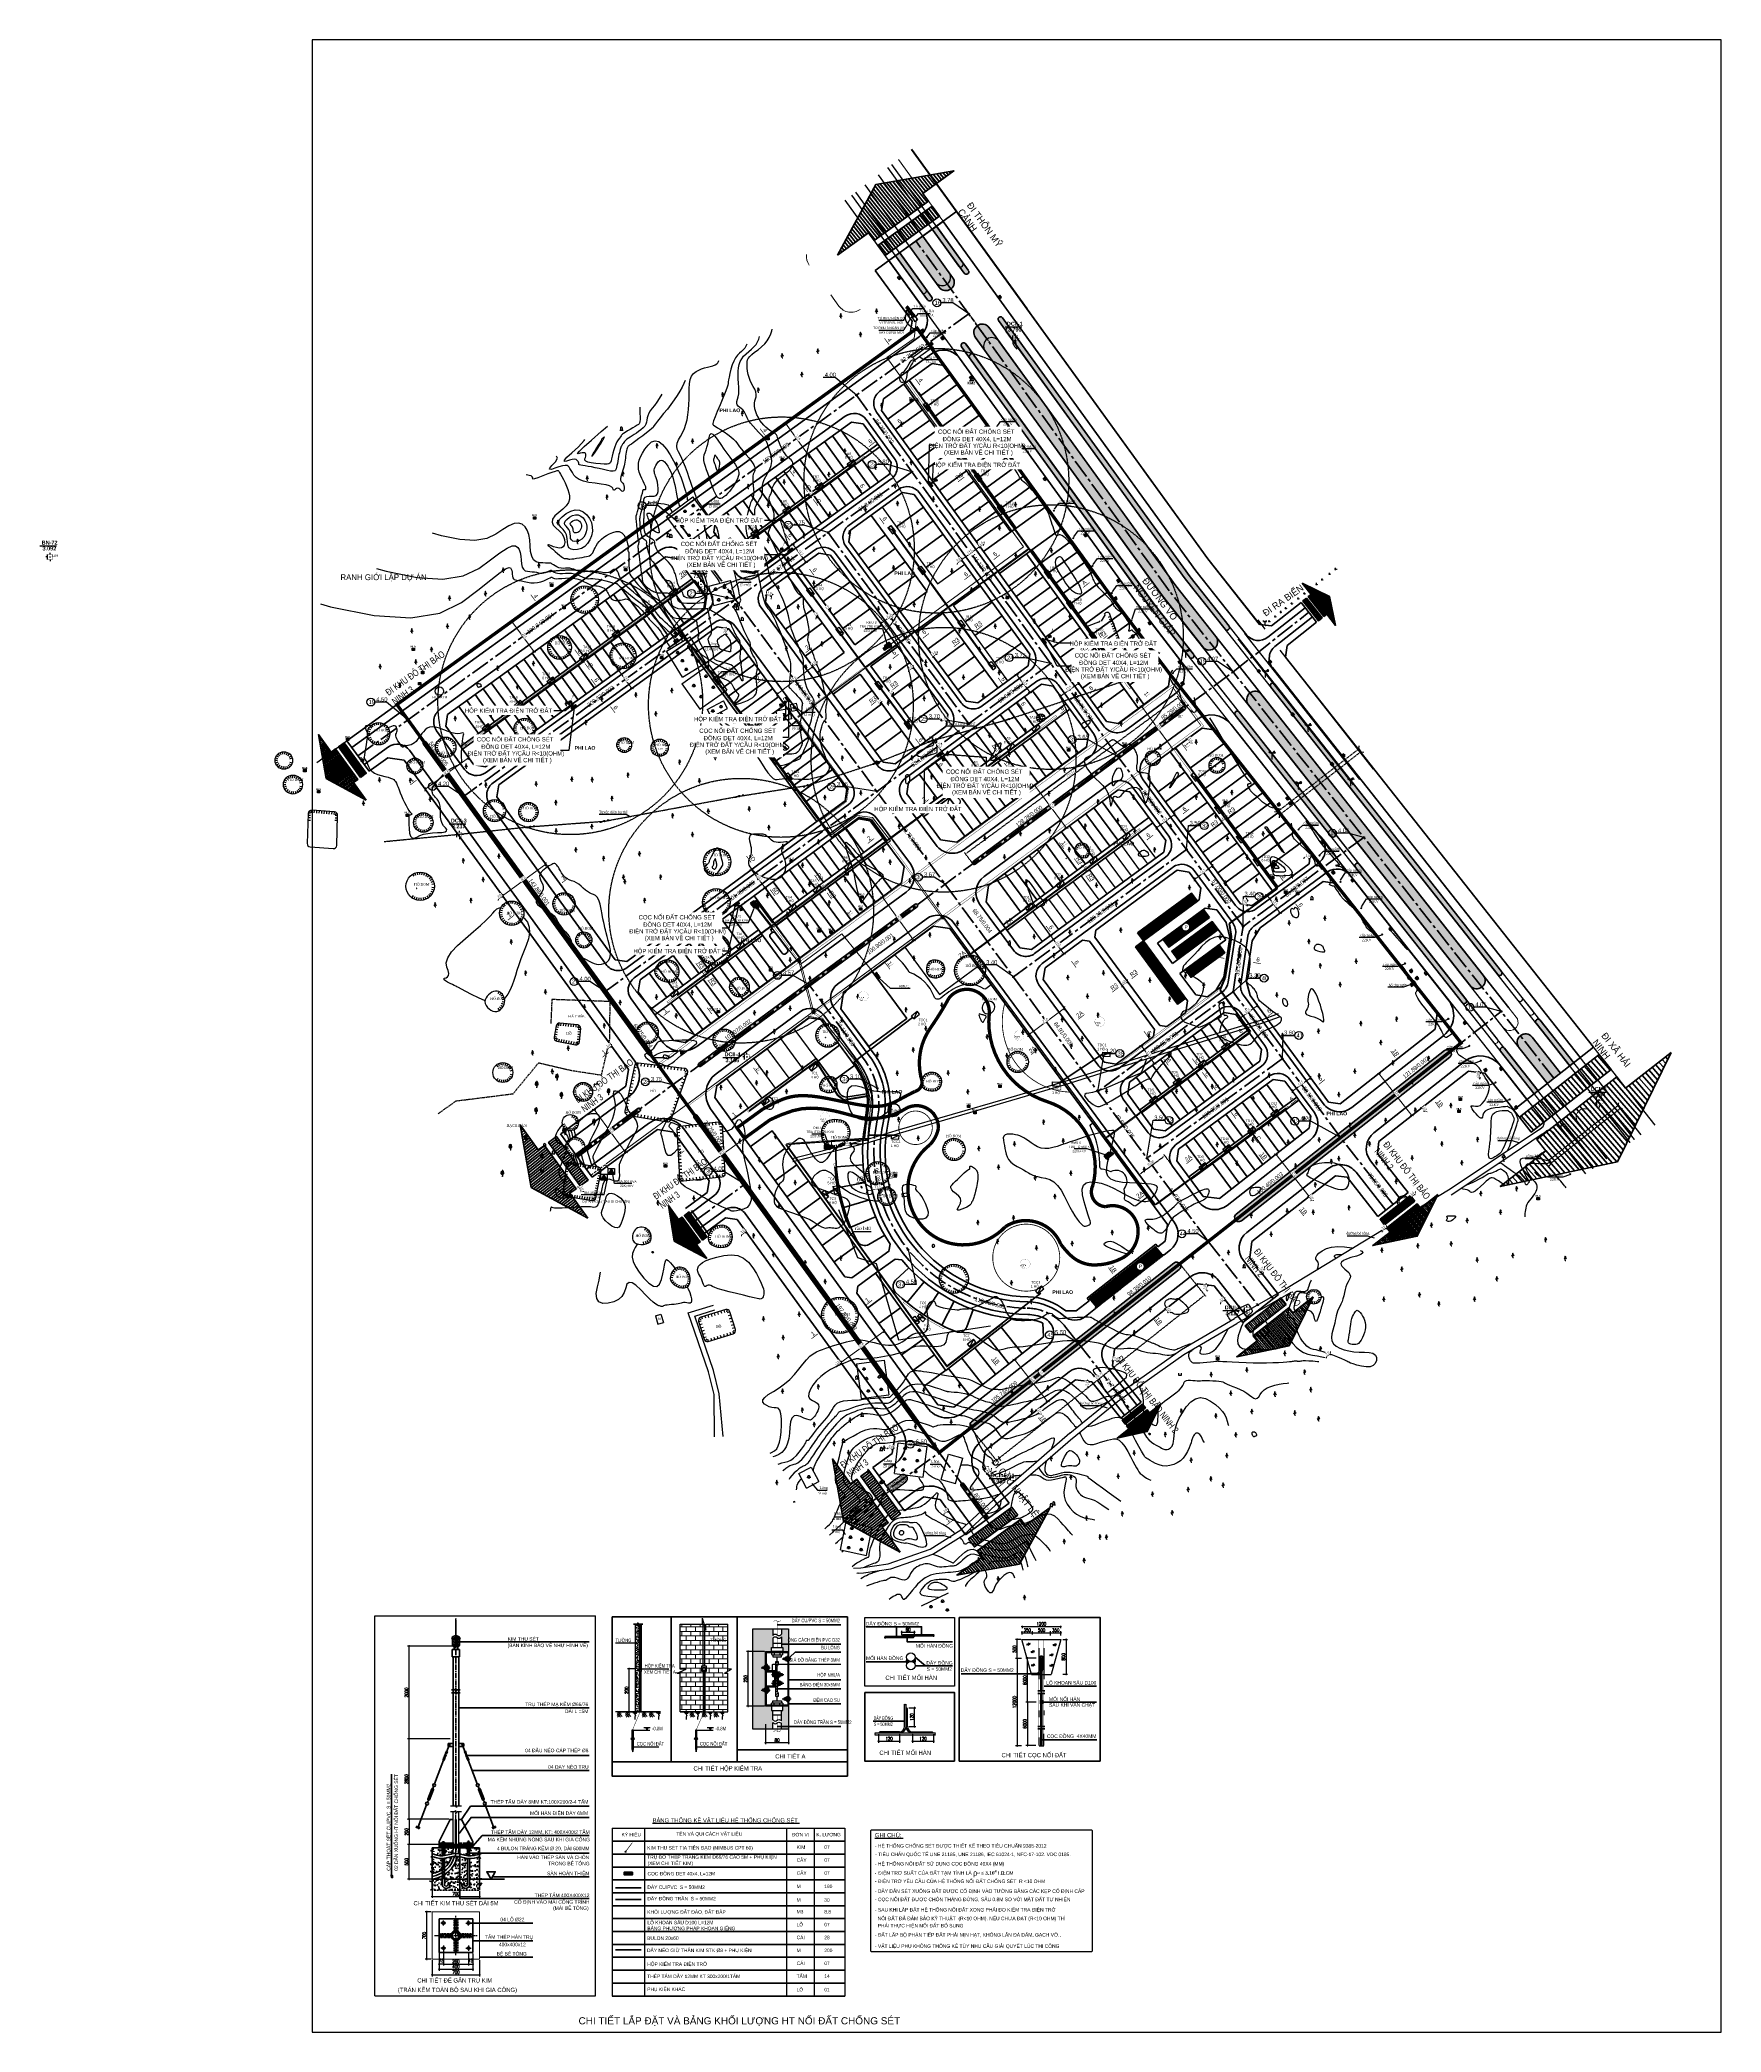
# Model space of a CAD drawing. Extents: x 22709 to 568895, y -41029 to 1932533.
# Drawn here: x 560355 to 561359, y 1930185 to 1931374 of the extents above; entities that cross this region are included whole.
import ezdxf
from ezdxf.enums import TextEntityAlignment as Align

# ---------------------------------------------------------------- set-up
doc = ezdxf.new("R2010")
doc.units = ezdxf.units.MI
doc.header["$MEASUREMENT"] = 0
doc.set_wipeout_variables(frame=1)
doc.header["$PDMODE"] = 1
for name, pattern in [('ACAD_ISO10W100', [18.5, 12, -3, 0.5, -3]), ('BORDER2', [0.875, 0.25, -0.125, 0.25, -0.125, 0, -0.125]), ('CENTER', [2, 1.25, -0.25, 0.25, -0.25]), ('CENTER2', [1.125, 0.75, -0.125, 0.125, -0.125]), ('CONTINOUS', [0]), ('CONTINU', [0]), ('DASHDOT', [1, 0.5, -0.25, 0, -0.25]), ('DASHED', [0.75, 0.5, -0.25]), ('DASHED2', [0.375, 0.25, -0.125]), ('DASHEDX2', [1.5, 1, -0.5]), ('DIVIDE2', [0.625, 0.25, -0.125, 0, -0.125, 0, -0.125]), ('HIDDEN', [0.375, 0.25, -0.125]), ('HIDDENX2', [0.75, 0.5, -0.25])]:
    doc.linetypes.add(name, pattern=pattern)
doc.layers.get('0').update_dxf_attribs({"color": 8, "linetype": 'CONTINUOUS'})
doc.layers.get('DEFPOINTS').update_dxf_attribs({"color": 8, "linetype": 'CONTINUOUS'})
for name, color, linetype, lineweight in [('-cc-dd-h', 8, 'CONTINUOUS', 25), ('1-chieu dai', 8, 'CONTINUOUS', 40), ('1-CONG CONG', 8, 'CONTINUOUS', 40), ('1-nghikt HG', 8, 'CONTINUOUS', 60), ('1-nghiktHC', 8, 'CONTINUOUS', 60), ('10-TIM', 8, 'CENTER2', 35), ('13-PLO', 8, 'CONTINUOUS', 35), ('152- MAT NC', 8, 'CONTINUOUS', 35), ('170170170-MUI TEN', 8, 'CONTINOUS', 20), ('4-LE TRONG', 8, 'CONTINUOUS', 40), ('7-LE NGOAI', 8, 'CONTINUOUS', 35), ('7-TEXT', 8, 'CONTINUOUS', 0), ('84- CX DAI PHAN CACH', 8, 'CONTINUOUS', 50), ('8HATCH', 8, 'CONTINUOUS', 9), ('caodo tu nhien', 8, 'CONTINUOUS', 13), ('CHONG SET', 50, 'CONTINUOUS', 35), ('chu.moi', 8, 'CONTINUOUS', 18), ('D-S-DÂY ĐIỆN 1.5', 200, 'DASHED2', 40), ('DIM', 8, 'CONTINUOUS', 9), ('Dogoc', 8, 'CONTINUOUS', 13), ('EC04', 8, 'CONTINUOUS', 53), ('EC22', 8, 'CONTINUOUS', 13), ('hlengoai', 8, 'CONTINUOUS', 0), ('hletrong', 8, 'CONTINUOUS', 0)]:
    doc.layers.add(name, color=color, linetype=linetype, lineweight=lineweight)
for name, color, linetype in [('1-chieurong', 8, 'CONTINUOUS'), ('1-cotTK', 8, 'CONTINUOUS'), ('1-RANH GIOI QH DX', 8, 'BORDER2'), ('1-toado', 8, 'CONTINUOUS'), ('147', 8, 'CONTINUOUS'), ('7- KHUNG TEN', 8, 'CONTINUOUS'), ('7-KI HIEU', 8, 'CONTINUOUS'), ('8-BDX', 8, 'CONTINOUS'), ('cay1', 8, 'CONTINUOUS'), ('CHU', 8, 'CONTINUOUS'), ('CHUDIEN', 8, 'CONTINUOUS'), ('chung. th', 8, 'CONTINUOUS'), ('DCII', 8, 'CONTINUOUS'), ('DIA VAT', 8, 'CONTINOUS'), ('DIA VAT 500', 8, 'CONTINUOUS'), ('DIA VAT.MOI', 8, 'CONTINUOUS'), ('DM CON', 8, 'CONTINUOUS'), ('DUONG DAT.MOI', 8, 'CONTINUOUS'), ('ELEC - TEXT', 84, 'CONTINUOUS'), ('ELECTRICAL DEVICE', 140, 'CONTINUOUS'), ('GPC', 8, 'CONTINUOUS'), ('ho', 8, 'CONTINUOUS'), ('ho bom', 8, 'CONTINUOUS'), ('HO TH', 8, 'CONTINUOUS'), ('hoga', 8, 'CONTINUOUS'), ('kk', 8, 'CONTINUOUS'), ('kyhieu betong', 8, 'DASHED'), ('lang mo', 8, 'CONTINUOUS'), ('LE DUONG', 8, 'CONTINUOUS'), ('le duong moi', 8, 'CONTINUOUS'), ('LE DUONG.QH', 8, 'CONTINUOUS'), ('LE.HTRANG', 8, 'CONTINUOUS'), ('MATCAT', 8, 'CONTINUOUS'), ('MO DL', 8, 'CONTINOUS'), ('moc lg .th', 8, 'CONTINUOUS'), ('mocmoi500', 8, 'CONTINUOUS'), ('muong be tong', 8, 'CONTINUOUS'), ('nha-500', 8, 'CONTINUOUS'), ('nha.moi', 8, 'CONTINUOUS'), ('nha.th', 8, 'CONTINUOUS'), ('Phan cach.QH', 8, 'CONTINUOUS'), ('PHI LAO', 8, 'CONTINUOUS'), ('R', 8, 'CONTINUOUS'), ('ranh gioi dat', 8, 'CONTINUOUS'), ('raob40', 8, 'ZIGZAG'), ('textd', 8, 'CONTINUOUS'), ('Thietbidien', 8, 'CONTINUOUS'), ('TIM', 8, 'CENTER'), ('tim qh', 8, 'ACAD_ISO10W100'), ('tttt', 8, 'CONTINUOUS'), ('tuongxay', 8, 'FENCELINE2')]:
    doc.layers.add(name, color=color, linetype=linetype)
doc.styles.add('50', font='vnsimli.shx', dxfattribs={"width": 0.8, "height": 125})
doc.styles.add('ARIAL-250', font='arial.ttf', dxfattribs={"height": 250})
doc.styles.add('ARIAL-R', font='arial.ttf', dxfattribs={"height": 300})
doc.styles.add('ARIAL-R-0.6', font='arial.ttf', dxfattribs={"width": 0.6, "height": 300})
doc.styles.add('ARIAL-R-250', font='arial.ttf', dxfattribs={"width": 0.68})
doc.styles.add('Atext', font='VHELVEB_0.TTF')
doc.styles.add('Do doc', font='VHARIALN.TTF', dxfattribs={"width": 0.9, "oblique": 0.6})
doc.styles.add('HELV', font='VHHELS.TTF')
doc.styles.add('HHH', font='VNTIMEI.TTF', dxfattribs={"height": 0.5})
doc.styles.add('K1', font='VHARIALN.TTF', dxfattribs={"height": 250})
doc.styles.add('L1', font='vntimeh.shx', dxfattribs={"width": 0.7})
doc.styles.add('nha', font='VHARIALB.TTF', dxfattribs={"height": 1})
doc.styles.add('O', font='VHAVAN.TTF')
doc.styles.add('QQQ', font='VHARIAL.TTF', dxfattribs={"height": 10})
doc.styles.add('romans', font='romans.shx', dxfattribs={"width": 0.7})
doc.styles.get("Standard").update_dxf_attribs({"font": 'vntimeh.shx'})
doc.styles.add('Style-STANDARD', font='vntimeh.shx', dxfattribs={"width": 0.7})
doc.styles.add('STYLE1', font='VHBLACK.TTF')
doc.styles.add('Tung', font='VHARIAL.TTF', dxfattribs={"width": 0.8})
doc.styles.add('VNARIAL', font='VHARIALN.TTF')
doc.styles.add('VU-ARIAL', font='arial.ttf', dxfattribs={"height": 250})
doc.linetypes.add('EN04M', pattern='A,4.505489,-0.889973,2.289537,[1,CHEO22.shx,S=0.898128,R=0,X=0,Y=0.012726],2.215951,-0.947487,["0.4KV",Standard,S=2,R=359.997854,X=0,Y=-0.812412],-8.615751,2.099566,[1,CHEO22.shx,S=0.898128,R=0,X=0,Y=-0.055311],2.405923,-0.889973', length=24.85965)
doc.linetypes.add('EN22M', pattern='A,11.62018,-3.44714,5.8817,[1,CHEO22.shx,S=1.314667,R=179.926953,X=0,Y=-0.037745],6.161787,-1.831234,["22KV",Atext,S=2,R=359.924807,X=0,Y=-0.849311],-7.878595,5.8817,[1,CHEO22.shx,S=1.314667,R=179.926953,X=0,Y=0.001213],6.161787,-3.44714', length=52.311263)
doc.linetypes.add('FENCELINE2', pattern='A,0.25,-0.1,[132,ltypeshp.shx,S=0.1,R=0,X=-0.1,Y=0],-0.1,1', length=1.45)
doc.linetypes.add('ZIGZAG', pattern='A,0.0001,-0.2,[131,ltypeshp.shx,S=0.2,R=0,X=-0.2,Y=0],-0.4,[131,ltypeshp.shx,S=0.2,R=180,X=0.2,Y=0],-0.2', length=0.8001)
doc.dimstyles.new('chieu rong', dxfattribs={"dimtxt": 1.5, "dimasz": 1.5, "dimexe": 1, "dimexo": 1, "dimgap": 0.3, "dimtad": 1, "dimdec": 1, "dimzin": 0, "dimdsep": 46, "dimtxsty": 'L1', "dimblk": 'OBLIQUE', "dimcen": 1, "dimclrd": 37, "dimclre": 37, "dimclrt": 7, "dimadec": 0, "dimazin": 0, "dimtfac": 1, "dimtdec": 1, "dimtofl": 0, "dimtmove": 2, "dimatfit": 3, "dimldrblk": 'ARCHTICK', "dimfxl": 1, "dimtfill": 1, "dimtolj": 1, "dimtzin": 0, "dimlwd": 5, "dimlwe": 5, "dimarcsym": 0})
doc.dimstyles.new('QH 1-500 ABOVE', dxfattribs={"dimscale": 0, "dimtxt": 1.5, "dimasz": 1, "dimexe": 1, "dimexo": 0.5, "dimgap": 0.4, "dimtad": 1, "dimzin": 1, "dimtxsty": 'Style-STANDARD', "dimcen": 1, "dimdle": 0.5, "dimclrd": 148, "dimclre": 148, "dimclrt": 256, "dimaunit": 1, "dimadec": 1, "dimazin": 0, "dimtfac": 1, "dimtix": 1, "dimtofl": 0, "dimtmove": 0, "dimatfit": 3, "dimfxl": 1, "dimtfill": 1, "dimtolj": 1, "dimtzin": 0, "dimarcsym": 0})
doc.dimstyles.get("Standard").update_dxf_attribs({"dimtxt": 0.18, "dimasz": 0.18, "dimexe": 0.18, "dimexo": 0.0625, "dimgap": 0.09, "dimtad": 0, "dimtih": 1, "dimtoh": 1, "dimdec": 4, "dimzin": 0, "dimdsep": 46, "dimtxsty": 'Standard', "dimcen": 0.09, "dimadec": 0, "dimazin": 0, "dimtfac": 1, "dimtdec": 4, "dimtofl": 0, "dimtmove": 0, "dimatfit": 3, "dimfxl": 1, "dimtolj": 1, "dimtzin": 0, "dimarcsym": 0})
pattern_1 = [(37.5, (561075.49294, 1927460.0977), (-0.018898007, 0.57804713), [0, -0.456, 0, -0.51, 0, -0.4875]), (7.5, (561075.49294, 1927460.0977), (0.53093301, 0.84664382), [0, -0.246, 0, -0.411, 0, -0.1575]), (327.5, (561075.12394, 1927460.0977), (0.93424256, 0.001697716), [0, -0.15, 0, -0.54, 0, -0.705]), (317.5, (561075.12394, 1927460.0977), (0.90183798, 0.26330267), [0, -0.075, 0, -0.354, 0, -0.405])]
pattern_2 = [(348.6544444, (561075.49294, 1927460.0977), (0.049181441, 0.245114638), []), (78.6544444, (561075.49294, 1927460.0977), (-0.245114638, 0.049181441), [])]
pattern_3 = [(45, (0, 0), (-0.44194173824, 0.44194173824), [])]
pattern_4 = [(50, (-549479.26, -386304.3), (528.54328, -46.24155), [55.2669, -607.9359]), (355, (-549479.26, -386304.3), (-102.24475, 554.28435), [44.2135, -486.3487]), (100.4514, (-549435.2, -386308.15), (426.29893, 508.04247), [46.96964, -516.666]), (46.1842, (-549479.26, -386156.9), (786.4414, -121.96963), [82.90035, -911.9038]), (96.6356, (-549413.7, -386167.1), (688.74546, 717.81965), [70.4545, -774.9989]), (351.1842, (-549479.26, -386156.9), (688.7449, 717.8202), [66.3203, -729.5231]), (21, (-549405.57, -386193.76), (439.85602, -296.68663), [55.2669, -607.9359]), (326, (-549405.57, -386193.76), (179.2971, 534.35726), [44.2135, -486.3487]), (71.4514, (-549368.9, -386218.5), (619.15332, 237.67014), [46.96964, -516.666]), (37.5, (-549479.26, -386304.3), (8.9605, 245.30681), [0, -480.45357, 0, -493.71763, 0, -488.19094]), (7.5, (-549479.26, -386304.3), (193.85383, 290.63883), [0, -281.49274, 0, -469.40019, 0, -186.06523]), (327.5, (-549643.59, -386304.3), (393.369474, -16.620504), [0, -184.223, 0, -574.77575, 0, -762.6832]), (317.5, (-549717.28, -386304.3), (429.74521, 73.76656), [0, -239.4899, 0, -381.71005, 0, -541.6156])]
pattern_5 = [(0, (-2058443, -2482492), (-4e-15, 64.9519053), [37.5, -75]), (120, (-2058443, -2482492), (-56.25, -32.4759526), [37.5, -75]), (60, (-2058405.5, -2482492), (-56.25, 32.4759527), [37.5, -75])]
pattern_6 = [(172.01369021, (560029.2299472, 1941725.0068428), (-0.0002442242867, -0.00174076399404), [])]
pattern_7 = [(261.386975323, (550045.6267786, 1930453.2172005), (0.001737988528, -0.0002632501883), [])]
pattern_8 = [(171.093489636, (560331.2573943, 1941827.456278), (-0.00027214917978, -0.0017366172892), [])]
pattern_9 = [(81.093489636, (571712.712373, 1931486.9139229), (-0.0017366172892, 0.00027214917978), [])]
pattern_10 = [(351.386975324, (561298.0643537, 1920102.2447663), (0.0002632501883, 0.00173798852802), [])]
pattern_11 = [(351.386975324, (561419.0779186, 1920191.3840232), (0.0002632501883, 0.00173798852802), [])]
pattern_12 = [(81.093489636, (571644.9876892, 1931580.4746903), (-0.0017366172892, 0.00027214917978), [])]

# ---------------------------------------------------------------- blocks, each defined once
blk = doc.blocks.new('ELLIPSE')
at = {"color": 0, "linetype": 'ByBlock'}
blk.add_circle((0, 0), 1, dxfattribs=at)
blk = doc.blocks.new('DCII')
at = {"layer": 'DCII', "linetype": 'Continuous'}
for p, q in [((563371.02, 1962105.43), (563370.36, 1962105.43)), ((563371.02, 1962104.45), (563371.02, 1962106.4)), ((563372, 1962106.4), (563372, 1962107.06)), ((563372, 1962104.45), (563372, 1962103.77))]:
    blk.add_line(p, q, dxfattribs=at)
at = {"layer": 'DCII', "linetype": 'Continuous', "const_width": 0.1}
for points in [[(563370.36, 1962105.43), (563371.02, 1962105.43)], [(563372, 1962107.06), (563372, 1962106.4)], [(563372, 1962103.77), (563372, 1962104.45)], [(563373.65, 1962105.43), (563372.97, 1962105.43)]]:
    blk.add_lwpolyline(points, dxfattribs=at)
blk.add_lwpolyline([(563371.02, 1962106.4), (563372.97, 1962106.4), (563372.97, 1962104.45), (563371.02, 1962104.45)], close=True, dxfattribs=at)
at = {"layer": 'DCII', "linetype": 'Continuous', "xscale": 0.0975019498728216, "yscale": 0.0975019498728216, "zscale": 1.95, "rotation": 359.99999986318}
blk.add_blockref('ELLIPSE', (563372.02, 1962105.43), dxfattribs=at)
blk = doc.blocks.new('KIMTHUSET')
at = {"layer": 'ELECTRICAL DEVICE', "ltscale": 20}
blk.add_hatch(color=256, dxfattribs=at).paths.add_polyline_path([(-255372, 1086173, 1), (-256525, 1086173, 1)])
for points in [[(-255948, 1086749), (-256525, 1086749), (-256525, 1086749), (-255948, 1086749)], [(-255948, 1086749), (-255372, 1086749), (-255372, 1086749), (-255948, 1086749)]]:
    blk.add_lwpolyline(points, close=True, dxfattribs=at)
for points in [[(-256525, 1086749), (-256525, 1085597)], [(-255372, 1085597), (-256525, 1085597)], [(-255372, 1086749), (-255372, 1085597)]]:
    blk.add_lwpolyline(points, dxfattribs=at)
at = {"layer": 'ELECTRICAL DEVICE', "ltscale": 20, "const_width": 100}
blk.add_lwpolyline([(-253746, 1088711), (-255948, 1086173)], dxfattribs=at)
at = {"layer": 'ELECTRICAL DEVICE', "ltscale": 20}
blk.add_circle((-255948, 1086173), 576, dxfattribs=at)
blk.add_solid([(-253947, 1088886), (-252697, 1089920), (-253544, 1088537)], dxfattribs=at)
blk = doc.blocks.new('t')
at = {"layer": 'ho bom', "color": 250}
blk.add_line((0, 1.5), (0, 0), dxfattribs=at)
blk = doc.blocks.new('d')
at = {"layer": 'ho bom'}
blk.add_blockref('t', (0, -1.5), dxfattribs=at)
blk = doc.blocks.new('mo dl')
at = {"layer": 'MO DL', "linetype": 'Continuous'}
for p, q in [((567244.9, 1932452.7), (567246.9, 1932452.7)), ((567245.3, 1932454), (567245.3, 1932452.7)), ((567246.4, 1932454), (567246.4, 1932452.7))]:
    blk.add_line(p, q, dxfattribs=at)
blk.add_ellipse((567245.9, 1932454), major_axis=(0.54, 0), ratio=0.999995, start_param=-0.000013, end_param=3.14158, dxfattribs=at)
blk = doc.blocks.new('cayy')
at = {"layer": 'DIA VAT', "linetype": 'Continuous', "lineweight": -3}
blk.add_hatch(color=250, dxfattribs=at).paths.add_polyline_path([(542907.1, 1961323.6, 0.472975), (542906.7, 1961323.1, 0.636467), (542906.5, 1961322.5, 0.966173), (542907.1, 1961321.3)])
at = {"layer": 'DIA VAT', "color": 250, "linetype": 'Continuous', "lineweight": -3}
for p, q in [((542907.1, 1961320), (542906.8, 1961320)), ((542907.1, 1961323.6), (542907.1, 1961320))]:
    blk.add_line(p, q, dxfattribs=at)
for centre, radius, start, end in [((542906.8, 1961321.9), 0.634, 118.4026, 294.46), ((542906.7, 1961322.8), 0.371, 99.1932, 229.0948), ((542907, 1961323.2), 0.404, 346.7999, 88.0518), ((542907.3, 1961321.9), 0.634, 245.54, 61.5974), ((542907.4, 1961322.8), 0.371, 310.9052, 80.8068)]:
    blk.add_arc(centre, radius, start, end, dxfattribs=at)
blk = doc.blocks.new('hg')
at = {"layer": 'hoga'}
for p, q in [((568234.8, 1931184.5, -3.1), (568236, 1931185.4, -3.1)), ((568236.9, 1931184.1, 0), (568234.8, 1931184.5, 0)), ((568235.7, 1931183.2, 0), (568234.8, 1931184.5, -3.1)), ((568236, 1931185.4, -3.1), (568235.7, 1931183.2, 0)), ((568235.7, 1931183.2, 0), (568236.9, 1931184.1, 0)), ((568236.9, 1931184.1, 0), (568236, 1931185.4, -3.1))]:
    blk.add_line(p, q, dxfattribs=at)
blk = doc.blocks.new('hgd')
at = {"layer": 'hoga'}
for p, q in [((568281.1, 1931129.1, 2.7), (568281.5, 1931129.4, 2.7)), ((568281.8, 1931129, 3.6), (568281.1, 1931129.1, 3.6)), ((568281.4, 1931128.7, 3.6), (568281.1, 1931129.1, 2.7)), ((568281.5, 1931129.4, 2.7), (568281.4, 1931128.7, 3.6)), ((568281.4, 1931128.7, 3.6), (568281.8, 1931129, 3.6)), ((568281.8, 1931129, 3.6), (568281.5, 1931129.4, 2.7))]:
    blk.add_line(p, q, dxfattribs=at)
blk = doc.blocks.new('ht')
at = {"layer": 'DIA VAT'}
for p, q in [((568284.6, 1930957.3), (568285.6, 1930957.5)), ((568287, 1930957.3), (568284.6, 1930957.3)), ((568284.6, 1930957.3), (568285.6, 1930957)), ((568287.8, 1930957.3), (568290.1, 1930957.3)), ((568290.1, 1930957.3), (568289.2, 1930957.5)), ((568290.1, 1930957.3), (568289.2, 1930957))]:
    blk.add_line(p, q, dxfattribs=at)
blk.add_circle((568287.4, 1930957.3), 0.421, dxfattribs=at)
blk = doc.blocks.new('bbb')
at = {"layer": 'DIA VAT'}
for p, q in [((542895.2, 1961351.2), (542894, 1961349.5)), ((542896.3, 1961349.5), (542895.2, 1961351.2)), ((542894, 1961349.5), (542896.3, 1961349.5)), ((542895.1, 1961347.2), (542895.1, 1961349.3)), ((542895.1, 1961347.2), (542895.6, 1961347.2))]:
    blk.add_line(p, q, dxfattribs=at)
blk = doc.blocks.new('PL')
at = {"layer": 'PHI LAO', "color": 250, "linetype": 'Continuous'}
blk.add_line((569625.7, 1929989.7), (569626.1, 1929989.7), dxfattribs=at)
for points in [[(569625, 1929990.6), (569625.7, 1929991.3)], [(569625.3, 1929991.4), (569625.7, 1929991.8)], [(569625.5, 1929992.1), (569625.7, 1929992.3)], [(569625.9, 1929992.1), (569625.7, 1929992.3)], [(569625.7, 1929989.7), (569625.7, 1929992.3)], [(569626.2, 1929991.4), (569625.7, 1929991.8)], [(569626.5, 1929990.6), (569625.7, 1929991.3)]]:
    blk.add_lwpolyline(points, dxfattribs=at)
blk = doc.blocks.new('A$C43E94792')
at = {"color": 7, "linetype": 'CONTINOUS'}
blk.add_wipeout([(3.1, 6.2), (2, 6), (1.3, 5.6), (0.8, 5.2), (0.3, 4.4), (0.1, 3.7), (0, 2.8), (0.3, 1.9), (0.9, 1), (1.9, 0.3), (2.8, 0.1), (3.5, 0.1), (4.4, 0.4), (5.1, 0.8), (5.7, 1.6), (6, 2.4), (6.1, 3.4), (5.7, 4.7), (5.2, 5.3), (4.2, 5.9), (3.3, 6.1)], dxfattribs=at)
at = {"color": 7}
for points, const_width in [([(4.9, 0.6, 175.832342), (4.8, 0.6, 0.005687)], 0.1), ([(1, 3.7, 1), (1.4, 3.7, 1)], 0.45), ([(4.8, 3.7, 1), (5.2, 3.7, 1)], 0.45)]:
    blk.add_lwpolyline(points, format="xyb", close=True, dxfattribs=dict(at, const_width=const_width))
at = {"color": 7, "const_width": 0.2}
blk.add_lwpolyline([(5, 4.3), (3.1, 4.3), (1.2, 4.3)], dxfattribs=at)
blk.add_lwpolyline([(1.9, 1.5), (4.2, 1.5), (3.1, 4.1)], close=True, dxfattribs=at)
blk = doc.blocks.new('MUI TEN')
at = {"layer": '170170170-MUI TEN', "lineweight": 40}
h = blk.add_hatch(dxfattribs=at)
h.set_pattern_fill('ANSI31', color=256, scale=5, style=0)
h.set_pattern_definition(pattern_3)
h.paths.add_polyline_path([(563143.47, 1934865.75), (563145.06, 1934867.19), (563150.83, 1934860.84), (563145.91, 1934877.86), (563129.2, 1934884.66), (563134.97, 1934878.31), (563133.38, 1934876.87)])
h = blk.add_hatch(dxfattribs=at)
h.set_pattern_fill('ANSI31', color=256, scale=5, style=0)
h.set_pattern_definition(pattern_3)
h.paths.add_polyline_path([(563130.29, 1934874.07), (563132.35, 1934875.94), (563142.44, 1934864.82), (563140.38, 1934862.95)])
at = {"layer": '4-LE TRONG'}
blk.add_line((563129.27, 1934873.12), (563139.35, 1934862.01), dxfattribs=at)
at = {"layer": '4-LE TRONG', "flags": 128}
for points in [[(563129.2, 1934884.66), (563145.92, 1934877.86), (563150.83, 1934860.84), (563145.06, 1934867.19), (563143.47, 1934865.75), (563133.37, 1934876.88), (563134.97, 1934878.31), (563129.2, 1934884.66)], [(563132.35, 1934875.95), (563130.3, 1934874.06), (563140.38, 1934862.94), (563142.45, 1934864.82), (563132.35, 1934875.95)]]:
    blk.add_lwpolyline(points, dxfattribs=at)
blk = doc.blocks.new('xcvbgh')
at = {"layer": 'MATCAT', "const_width": 0.1}
for points in [[(568395.6, 1930938.2), (568397.9, 1930939.8)], [(568396, 1930939.2), (568395.6, 1930938.2)], [(568396.7, 1930938.3), (568395.6, 1930938.2)]]:
    blk.add_lwpolyline(points, dxfattribs=at)
blk = doc.blocks.new('cvnfgj')
at = {"layer": '1-cotTK', "lineweight": -3}
h = blk.add_hatch(dxfattribs=at)
h.set_pattern_fill('ANSI31', scale=0.1, style=0)
h.set_pattern_definition([(45, (561075.492941, 1927460.097698), (-0.008838834765, 0.008838834765), [])])
edge = h.paths.add_edge_path()
edge.add_arc((568402.6, 1930175.8), 0.43, 0, 360)
at = {"layer": '1-cotTK', "color": 7, "lineweight": -3}
blk.add_circle((568402.6, 1930175.8, -28.5), 0.43, dxfattribs=at)
blk = doc.blocks.new('_Oblique')
at = {"color": 0, "linetype": 'ByBlock', "lineweight": -2}
blk.add_line((-0.5, -0.5), (0.5, 0.5), dxfattribs=at)
blk = doc.blocks.new('*D48')
at = {"layer": '1-chieurong', "color": 37, "lineweight": 5, "transparency": 16777216}
for p, q in [((568055.9, 1930984.8), (568057.1, 1930985.7)), ((568056.3, 1930985.1), (568064.2, 1930974.2)), ((568063.8, 1930973.9), (568065, 1930974.7))]:
    blk.add_line(p, q, dxfattribs=at)
at = {"layer": '1-chieurong', "color": 37, "lineweight": 5, "transparency": 16777216, "xscale": 1.5, "yscale": 1.5, "zscale": 1.5}
for p, rotation in [((568056.3, 1930985.1), 125.8961049637974), ((568064.2, 1930974.2), 305.8961049637974)]:
    blk.add_blockref('_Oblique', p, dxfattribs=dict(at, rotation=rotation))
at = {"layer": '1-chieurong', "color": 7, "lineweight": -3, "transparency": 16777216, "insert": (568061.1, 1930980.2), "char_height": 1.5, "attachment_point": 5, "rotation": 305.8961, "style": 'L1', "bg_fill": 3, "box_fill_scale": 1.25, "bg_fill_color": 9, "bg_fill_true_color": 13158600, "bg_fill_transparency": 0}
blk.add_mtext('\\A1;13.5', dxfattribs=at)
at = {"layer": 'DEFPOINTS', "color": 0, "lineweight": -3, "transparency": 16777216}
for p in [(568055.1, 1930984.2), (568063, 1930973.3), (568064.2, 1930974.2)]:
    blk.add_point(p, dxfattribs=at)
blk = doc.blocks.new('_ARCHTICK')
at = {"color": 0, "linetype": 'ByBlock', "const_width": 0.15}
blk.add_lwpolyline([(-0.5, -0.5), (0.5, 0.5)], dxfattribs=at)
blk = doc.blocks.new('*D49')
at = {"layer": '1-chieurong', "color": 37, "lineweight": 5, "transparency": 16777216}
for p, q in [((567987, 1930850.5), (568012.9, 1930869.3)), ((568012.4, 1930870), (568013.5, 1930868.5)), ((567986.5, 1930851.2), (567987.6, 1930849.7))]:
    blk.add_line(p, q, dxfattribs=at)
at = {"layer": 'DEFPOINTS', "color": 0, "lineweight": -3, "transparency": 16777216}
for p in [(568011.8, 1930870.8), (568012.9, 1930869.3), (567985.9, 1930852)]:
    blk.add_point(p, dxfattribs=at)
at = {"layer": '1-chieurong', "color": 37, "lineweight": 5, "transparency": 16777216, "xscale": 1.5, "yscale": 1.5, "zscale": 1.5}
for p, rotation in [((568012.9, 1930869.3), 35.94216198989407), ((567987, 1930850.5), 215.9421619898941)]:
    blk.add_blockref('_Oblique', p, dxfattribs=dict(at, rotation=rotation))
at = {"layer": '1-chieurong', "color": 7, "lineweight": -3, "transparency": 16777216, "insert": (567999.3, 1930860.8), "char_height": 1.5, "attachment_point": 5, "rotation": 35.9422, "style": 'L1', "bg_fill": 3, "box_fill_scale": 1.25, "bg_fill_color": 9, "bg_fill_true_color": 13158600, "bg_fill_transparency": 0}
blk.add_mtext('\\A1;32.0', dxfattribs=at)
blk = doc.blocks.new('*D50')
at = {"layer": '1-chieurong', "color": 37, "lineweight": 5, "transparency": 16777216}
for p, q in [((568113.6, 1931067), (568113.6, 1931067)), ((568092.5, 1931050.1), (568114.2, 1931066.1))]:
    blk.add_line(p, q, dxfattribs=at)
at = {"layer": 'DEFPOINTS', "color": 0, "lineweight": -3, "transparency": 16777216}
for p in [(568114.2, 1931066.1), (568114.2, 1931066.1), (568092.5, 1931050.1)]:
    blk.add_point(p, dxfattribs=at)
at = {"layer": '1-chieurong', "color": 37, "lineweight": 5, "transparency": 16777216, "xscale": 1.5, "yscale": 1.5, "zscale": 1.5}
for p, rotation in [((568114.2, 1931066.1), 36.37556450031874), ((568092.5, 1931050.1), 216.3755645003187)]:
    blk.add_blockref('_Oblique', p, dxfattribs=dict(at, rotation=rotation))
at = {"layer": '1-chieurong', "color": 7, "lineweight": -3, "transparency": 16777216, "insert": (568102.7, 1931059), "char_height": 1.5, "attachment_point": 5, "rotation": 36.3756, "style": 'L1', "bg_fill": 3, "box_fill_scale": 1.25, "bg_fill_color": 9, "bg_fill_true_color": 13158600, "bg_fill_transparency": 0}
blk.add_mtext('\\A1;27.0', dxfattribs=at)
blk = doc.blocks.new('*D51')
at = {"layer": '1-chieurong', "color": 37, "lineweight": 5, "transparency": 16777216}
for p, q in [((568160.3, 1931060.4), (568168.3, 1931049.5)), ((568161.2, 1931061), (568161.2, 1931061)), ((568169.1, 1931050), (568169.1, 1931050))]:
    blk.add_line(p, q, dxfattribs=at)
at = {"layer": '1-chieurong', "color": 37, "lineweight": 5, "transparency": 16777216, "xscale": 1.5, "yscale": 1.5, "zscale": 1.5}
for p, rotation in [((568160.3, 1931060.4), 125.8961049624595), ((568168.3, 1931049.5), 305.8961049624595)]:
    blk.add_blockref('_Oblique', p, dxfattribs=dict(at, rotation=rotation))
at = {"layer": '1-chieurong', "color": 7, "lineweight": -3, "transparency": 16777216, "insert": (568165.2, 1931055.5), "char_height": 1.5, "attachment_point": 5, "rotation": 305.8961, "style": 'L1', "bg_fill": 3, "box_fill_scale": 1.25, "bg_fill_color": 9, "bg_fill_true_color": 13158600, "bg_fill_transparency": 0}
blk.add_mtext('\\A1;13.5', dxfattribs=at)
at = {"layer": 'DEFPOINTS', "color": 0, "lineweight": -3, "transparency": 16777216}
for p in [(568160.3, 1931060.4), (568168.3, 1931049.5), (568168.3, 1931049.5)]:
    blk.add_point(p, dxfattribs=at)
blk = doc.blocks.new('*D52')
at = {"layer": '1-chieurong', "color": 37, "lineweight": 5, "transparency": 16777216}
for p, q in [((568212.9, 1931013), (568223.8, 1931021)), ((568224.4, 1931020.2), (568224.4, 1931020.2)), ((568213.5, 1931012.2), (568213.5, 1931012.2))]:
    blk.add_line(p, q, dxfattribs=at)
at = {"layer": '1-chieurong', "color": 37, "lineweight": 5, "transparency": 16777216, "xscale": 1.5, "yscale": 1.5, "zscale": 1.5}
for p, rotation in [((568223.8, 1931021), 36.37556449868578), ((568212.9, 1931013), 216.3755644986858)]:
    blk.add_blockref('_Oblique', p, dxfattribs=dict(at, rotation=rotation))
at = {"layer": '1-chieurong', "color": 7, "lineweight": -3, "transparency": 16777216, "insert": (568217.7, 1931017.8), "char_height": 1.5, "attachment_point": 5, "rotation": 36.3756, "style": 'L1', "bg_fill": 3, "box_fill_scale": 1.25, "bg_fill_color": 9, "bg_fill_true_color": 13158600, "bg_fill_transparency": 0}
blk.add_mtext('\\A1;13.5', dxfattribs=at)
at = {"layer": 'DEFPOINTS', "color": 0, "lineweight": -3, "transparency": 16777216}
for p in [(568223.8, 1931021), (568223.8, 1931021), (568212.9, 1931013)]:
    blk.add_point(p, dxfattribs=at)
blk = doc.blocks.new('*D53')
at = {"layer": '1-chieurong', "color": 37, "lineweight": 5, "transparency": 16777216}
for p, q in [((568105.6, 1930687), (568131.5, 1930705.7)), ((568130.9, 1930706.5), (568130.9, 1930706.5)), ((568105, 1930687.8), (568105, 1930687.8))]:
    blk.add_line(p, q, dxfattribs=at)
at = {"layer": 'DEFPOINTS', "color": 0, "lineweight": -3, "transparency": 16777216}
for p in [(568131.5, 1930705.7), (568131.5, 1930705.7), (568105.6, 1930687)]:
    blk.add_point(p, dxfattribs=at)
at = {"layer": '1-chieurong', "color": 37, "lineweight": 5, "transparency": 16777216, "xscale": 1.5, "yscale": 1.5, "zscale": 1.5}
for p, rotation in [((568131.5, 1930705.7), 35.85165752335362), ((568105.6, 1930687), 215.8516575233536)]:
    blk.add_blockref('_Oblique', p, dxfattribs=dict(at, rotation=rotation))
at = {"layer": '1-chieurong', "color": 7, "lineweight": -3, "transparency": 16777216, "insert": (568117.9, 1930697.2), "char_height": 1.5, "attachment_point": 5, "rotation": 35.8517, "style": 'L1', "bg_fill": 3, "box_fill_scale": 1.25, "bg_fill_color": 9, "bg_fill_true_color": 13158600, "bg_fill_transparency": 0}
blk.add_mtext('\\A1;32.0', dxfattribs=at)
blk = doc.blocks.new('*D54')
at = {"layer": '1-chieurong', "color": 37, "lineweight": 5, "transparency": 16777216}
for p, q in [((568447.9, 1930695.7), (568447.9, 1930695.7)), ((568448.7, 1930696.3), (568468.5, 1930671.1)), ((568467.7, 1930670.5), (568467.7, 1930670.5))]:
    blk.add_line(p, q, dxfattribs=at)
at = {"layer": 'DEFPOINTS', "color": 0, "lineweight": -3, "transparency": 16777216}
for p in [(568448.7, 1930696.3), (568468.5, 1930671.1), (568468.5, 1930671.1)]:
    blk.add_point(p, dxfattribs=at)
at = {"layer": '1-chieurong', "color": 37, "lineweight": 5, "transparency": 16777216, "xscale": 1.5, "yscale": 1.5, "zscale": 1.5}
for p, rotation in [((568448.7, 1930696.3), 128.1257556061782), ((568468.5, 1930671.1), 308.1257556061782)]:
    blk.add_blockref('_Oblique', p, dxfattribs=dict(at, rotation=rotation))
at = {"layer": '1-chieurong', "color": 7, "lineweight": -3, "transparency": 16777216, "insert": (568459.4, 1930684.4), "char_height": 1.5, "attachment_point": 5, "rotation": 308.1258, "style": 'L1', "bg_fill": 3, "box_fill_scale": 1.25, "bg_fill_color": 9, "bg_fill_true_color": 13158600, "bg_fill_transparency": 0}
blk.add_mtext('\\A1;32.0', dxfattribs=at)
blk = doc.blocks.new('*D55')
at = {"layer": '1-chieurong', "color": 37, "lineweight": 5, "transparency": 16777216}
for p, q in [((568214.3, 1930591.5), (568214.3, 1930591.5)), ((568189, 1930572), (568214.9, 1930590.7)), ((568188.4, 1930572.8), (568188.4, 1930572.8))]:
    blk.add_line(p, q, dxfattribs=at)
at = {"layer": 'DEFPOINTS', "color": 0, "lineweight": -3, "transparency": 16777216}
for p in [(568214.9, 1930590.7), (568214.9, 1930590.7), (568189, 1930572)]:
    blk.add_point(p, dxfattribs=at)
at = {"layer": '1-chieurong', "color": 37, "lineweight": 5, "transparency": 16777216, "xscale": 1.5, "yscale": 1.5, "zscale": 1.5}
for p, rotation in [((568214.9, 1930590.7), 35.94216199029487), ((568189, 1930572), 215.9421619902949)]:
    blk.add_blockref('_Oblique', p, dxfattribs=dict(at, rotation=rotation))
at = {"layer": '1-chieurong', "color": 7, "lineweight": -3, "transparency": 16777216, "insert": (568201.3, 1930582.2), "char_height": 1.5, "attachment_point": 5, "rotation": 35.9422, "style": 'L1', "bg_fill": 3, "box_fill_scale": 1.25, "bg_fill_color": 9, "bg_fill_true_color": 13158600, "bg_fill_transparency": 0}
blk.add_mtext('\\A1;32.0', dxfattribs=at)
blk = doc.blocks.new('*D56')
at = {"layer": '1-chieurong', "color": 37, "lineweight": 5, "transparency": 16777216}
for p, q in [((568243, 1930945.2), (568251, 1930934.3)), ((568243.8, 1930945.8), (568243.8, 1930945.8)), ((568251.8, 1930934.9), (568251.8, 1930934.9))]:
    blk.add_line(p, q, dxfattribs=at)
at = {"layer": '1-chieurong', "color": 37, "lineweight": 5, "transparency": 16777216, "xscale": 1.5, "yscale": 1.5, "zscale": 1.5}
for p, rotation in [((568243, 1930945.2), 126.3755644984975), ((568251, 1930934.3), 306.3755644984975)]:
    blk.add_blockref('_Oblique', p, dxfattribs=dict(at, rotation=rotation))
at = {"layer": '1-chieurong', "color": 7, "lineweight": -3, "transparency": 16777216, "insert": (568247.9, 1930940.4), "char_height": 1.5, "attachment_point": 5, "rotation": 306.3756, "style": 'L1', "bg_fill": 3, "box_fill_scale": 1.25, "bg_fill_color": 9, "bg_fill_true_color": 13158600, "bg_fill_transparency": 0}
blk.add_mtext('\\A1;13.5', dxfattribs=at)
at = {"layer": 'DEFPOINTS', "color": 0, "lineweight": -3, "transparency": 16777216}
for p in [(568243, 1930945.2), (568251, 1930934.3), (568251, 1930934.3)]:
    blk.add_point(p, dxfattribs=at)
blk = doc.blocks.new('*D57')
at = {"layer": '1-chieurong', "color": 37, "lineweight": 5, "transparency": 16777216}
for p, q in [((568134.5, 1930865.2), (568136.6, 1930866.7)), ((568135.7, 1930866.1), (568143.8, 1930855.3)), ((568142.5, 1930854.3), (568144.6, 1930855.9))]:
    blk.add_line(p, q, dxfattribs=at)
at = {"layer": '1-chieurong', "color": 37, "lineweight": 5, "transparency": 16777216, "xscale": 1.5, "yscale": 1.5, "zscale": 1.5}
for p, rotation in [((568135.7, 1930866.1), 126.3755644984335), ((568143.8, 1930855.3), 306.3755644984336)]:
    blk.add_blockref('_Oblique', p, dxfattribs=dict(at, rotation=rotation))
at = {"layer": '1-chieurong', "color": 7, "lineweight": -3, "transparency": 16777216, "insert": (568140.6, 1930861.3), "char_height": 1.5, "attachment_point": 5, "rotation": 306.3756, "style": 'L1', "bg_fill": 3, "box_fill_scale": 1.25, "bg_fill_color": 9, "bg_fill_true_color": 13158600, "bg_fill_transparency": 0}
blk.add_mtext('\\A1;13.5', dxfattribs=at)
at = {"layer": 'DEFPOINTS', "color": 0, "lineweight": -3, "transparency": 16777216}
for p in [(568133.7, 1930864.6), (568141.7, 1930853.8), (568143.8, 1930855.3)]:
    blk.add_point(p, dxfattribs=at)
blk = doc.blocks.new('*D58')
at = {"layer": '1-chieurong', "color": 37, "lineweight": 5, "transparency": 16777216}
blk.add_line((568458.5, 1930733.9), (568469.3, 1930741.9), dxfattribs=at)
at = {"layer": '1-chieurong', "color": 37, "lineweight": 5, "transparency": 16777216, "xscale": 1.5, "yscale": 1.5, "zscale": 1.5}
for p, rotation in [((568458.5, 1930733.9), 216.3755644997744), ((568469.3, 1930741.9), 36.37556449977442)]:
    blk.add_blockref('_Oblique', p, dxfattribs=dict(at, rotation=rotation))
at = {"layer": '1-chieurong', "color": 7, "lineweight": -3, "transparency": 16777216, "insert": (568463.3, 1930738.7), "char_height": 1.5, "attachment_point": 5, "rotation": 36.3756, "style": 'L1', "bg_fill": 3, "box_fill_scale": 1.25, "bg_fill_color": 9, "bg_fill_true_color": 13158600, "bg_fill_transparency": 0}
blk.add_mtext('\\A1;13.5', dxfattribs=at)
at = {"layer": 'DEFPOINTS', "color": 0, "lineweight": -3, "transparency": 16777216}
for p in [(568458.5, 1930733.9), (568469.3, 1930741.9), (568469.3, 1930741.9)]:
    blk.add_point(p, dxfattribs=at)
blk = doc.blocks.new('*D59')
at = {"layer": '1-chieurong', "color": 37, "lineweight": 5, "transparency": 16777216}
blk.add_line((568400.1, 1930860.3), (568410.9, 1930868.3), dxfattribs=at)
at = {"layer": '1-chieurong', "color": 37, "lineweight": 5, "transparency": 16777216, "xscale": 1.5, "yscale": 1.5, "zscale": 1.5}
for p, rotation in [((568410.9, 1930868.3), 36.3755644982953), ((568400.1, 1930860.3), 216.3755644982953)]:
    blk.add_blockref('_Oblique', p, dxfattribs=dict(at, rotation=rotation))
at = {"layer": '1-chieurong', "color": 7, "lineweight": -3, "transparency": 16777216, "insert": (568404.9, 1930865.1), "char_height": 1.5, "attachment_point": 5, "rotation": 36.3756, "style": 'L1', "bg_fill": 3, "box_fill_scale": 1.25, "bg_fill_color": 9, "bg_fill_true_color": 13158600, "bg_fill_transparency": 0}
blk.add_mtext('\\A1;13.5', dxfattribs=at)
at = {"layer": 'DEFPOINTS', "color": 0, "lineweight": -3, "transparency": 16777216}
for p in [(568410.9, 1930868.3), (568410.9, 1930868.3), (568400.1, 1930860.3)]:
    blk.add_point(p, dxfattribs=at)
blk = doc.blocks.new('*D60')
at = {"layer": '1-chieurong', "color": 37, "lineweight": 5, "transparency": 16777216}
for p, q in [((568377.3, 1930891.1), (568388.2, 1930899.1)), ((568377.9, 1930890.3), (568377.9, 1930890.3))]:
    blk.add_line(p, q, dxfattribs=at)
at = {"layer": '1-chieurong', "color": 37, "lineweight": 5, "transparency": 16777216, "xscale": 1.5, "yscale": 1.5, "zscale": 1.5}
for p, rotation in [((568377.3, 1930891.1), 216.3755644986858), ((568388.2, 1930899.1), 36.37556449868578)]:
    blk.add_blockref('_Oblique', p, dxfattribs=dict(at, rotation=rotation))
at = {"layer": '1-chieurong', "color": 7, "lineweight": -3, "transparency": 16777216, "insert": (568382.1, 1930896), "char_height": 1.5, "attachment_point": 5, "rotation": 36.3756, "style": 'L1', "bg_fill": 3, "box_fill_scale": 1.25, "bg_fill_color": 9, "bg_fill_true_color": 13158600, "bg_fill_transparency": 0}
blk.add_mtext('\\A1;13.5', dxfattribs=at)
at = {"layer": 'DEFPOINTS', "color": 0, "lineweight": -3, "transparency": 16777216}
for p in [(568377.3, 1930891.1), (568388.2, 1930899.1), (568388.2, 1930899.1)]:
    blk.add_point(p, dxfattribs=at)
blk = doc.blocks.new('*D61')
at = {"layer": '1-chieurong', "color": 37, "lineweight": 5, "transparency": 16777216}
for p, q in [((568293.1, 1930982), (568293.1, 1930982)), ((568293.9, 1930982.6), (568301.9, 1930971.8)), ((568301.1, 1930971.2), (568301.1, 1930971.2))]:
    blk.add_line(p, q, dxfattribs=at)
at = {"layer": '1-chieurong', "color": 37, "lineweight": 5, "transparency": 16777216, "xscale": 1.5, "yscale": 1.5, "zscale": 1.5}
for p, rotation in [((568293.9, 1930982.6), 126.3755644982879), ((568301.9, 1930971.8), 306.3755644982879)]:
    blk.add_blockref('_Oblique', p, dxfattribs=dict(at, rotation=rotation))
at = {"layer": '1-chieurong', "color": 7, "lineweight": -3, "transparency": 16777216, "insert": (568298.8, 1930977.8), "char_height": 1.5, "attachment_point": 5, "rotation": 306.3756, "style": 'L1', "bg_fill": 3, "box_fill_scale": 1.25, "bg_fill_color": 9, "bg_fill_true_color": 13158600, "bg_fill_transparency": 0}
blk.add_mtext('\\A1;13.5', dxfattribs=at)
at = {"layer": 'DEFPOINTS', "color": 0, "lineweight": -3, "transparency": 16777216}
for p in [(568293.9, 1930982.6), (568301.9, 1930971.8), (568301.9, 1930971.8)]:
    blk.add_point(p, dxfattribs=at)
blk = doc.blocks.new('*D62')
at = {"layer": '1-chieurong', "color": 37, "lineweight": 5, "transparency": 16777216}
blk.add_line((568261.1, 1931051.1), (568272, 1931059), dxfattribs=at)
at = {"layer": '1-chieurong', "color": 37, "lineweight": 5, "transparency": 16777216, "xscale": 1.5, "yscale": 1.5, "zscale": 1.5}
for p, rotation in [((568272, 1931059), 35.90399719202507), ((568261.1, 1931051.1), 215.9039971920251)]:
    blk.add_blockref('_Oblique', p, dxfattribs=dict(at, rotation=rotation))
at = {"layer": '1-chieurong', "color": 7, "lineweight": -3, "transparency": 16777216, "insert": (568265.9, 1931055.9), "char_height": 1.5, "attachment_point": 5, "rotation": 35.904, "style": 'L1', "bg_fill": 3, "box_fill_scale": 1.25, "bg_fill_color": 9, "bg_fill_true_color": 13158600, "bg_fill_transparency": 0}
blk.add_mtext('\\A1;13.5', dxfattribs=at)
at = {"layer": 'DEFPOINTS', "color": 0, "lineweight": -3, "transparency": 16777216}
for p in [(568272, 1931059), (568272, 1931059), (568261.1, 1931051.1)]:
    blk.add_point(p, dxfattribs=at)
blk = doc.blocks.new('*D63')
at = {"layer": '1-chieurong', "color": 37, "lineweight": 5, "transparency": 16777216}
for p, q in [((568426.7, 1930777), (568437.6, 1930785)), ((568438.3, 1930784), (568437, 1930785.8)), ((568427.5, 1930776), (568426.1, 1930777.8))]:
    blk.add_line(p, q, dxfattribs=at)
at = {"layer": '1-chieurong', "color": 37, "lineweight": 5, "transparency": 16777216, "xscale": 1.5, "yscale": 1.5, "zscale": 1.5}
for p, rotation in [((568437.6, 1930785), 36.37556449985789), ((568426.7, 1930777), 216.3755644998579)]:
    blk.add_blockref('_Oblique', p, dxfattribs=dict(at, rotation=rotation))
at = {"layer": '1-chieurong', "color": 7, "lineweight": -3, "transparency": 16777216, "insert": (568431.5, 1930781.8), "char_height": 1.5, "attachment_point": 5, "rotation": 36.3756, "style": 'L1', "bg_fill": 3, "box_fill_scale": 1.25, "bg_fill_color": 9, "bg_fill_true_color": 13158600, "bg_fill_transparency": 0}
blk.add_mtext('\\A1;13.5', dxfattribs=at)
at = {"layer": 'DEFPOINTS', "color": 0, "lineweight": -3, "transparency": 16777216}
for p in [(568437.6, 1930785), (568438.9, 1930783.2), (568428.1, 1930775.2)]:
    blk.add_point(p, dxfattribs=at)
blk = doc.blocks.new('*D64')
at = {"layer": '1-chieurong', "color": 37, "lineweight": 5, "transparency": 16777216}
for p, q in [((568264.6, 1931103.3), (568264.6, 1931103.3)), ((568265.2, 1931102.5), (568268.4, 1931104.8)), ((568267.8, 1931105.6), (568267.8, 1931105.6))]:
    blk.add_line(p, q, dxfattribs=at)
at = {"layer": '1-chieurong', "color": 37, "lineweight": 5, "transparency": 16777216, "xscale": 1.5, "yscale": 1.5, "zscale": 1.5}
for p, rotation in [((568265.2, 1931102.5), 215.9039971928255), ((568268.4, 1931104.8), 35.90399719282548)]:
    blk.add_blockref('_Oblique', p, dxfattribs=dict(at, rotation=rotation))
at = {"layer": '1-chieurong', "color": 7, "lineweight": -3, "transparency": 16777216, "insert": (568266.2, 1931104.5), "char_height": 1.5, "attachment_point": 5, "rotation": 35.904, "style": 'L1', "bg_fill": 3, "box_fill_scale": 1.25, "bg_fill_color": 9, "bg_fill_true_color": 13158600, "bg_fill_transparency": 0}
blk.add_mtext('\\A1;4.0', dxfattribs=at)
at = {"layer": 'DEFPOINTS', "color": 0, "lineweight": -3, "transparency": 16777216}
for p in [(568265.2, 1931102.5), (568268.4, 1931104.8), (568268.4, 1931104.8)]:
    blk.add_point(p, dxfattribs=at)
blk = doc.blocks.new('*D65')
at = {"layer": '1-chieurong', "color": 37, "lineweight": 5, "transparency": 16777216}
for p, q in [((568169.4, 1931089.8), (568170.6, 1931088.1)), ((568170.2, 1931090.4), (568170.2, 1931090.4)), ((568171.4, 1931088.7), (568171.4, 1931088.7))]:
    blk.add_line(p, q, dxfattribs=at)
at = {"layer": '1-chieurong', "color": 7, "lineweight": -3, "transparency": 16777216, "insert": (568171.8, 1931090.2), "char_height": 1.5, "attachment_point": 5, "rotation": 305.8983, "style": 'L1', "bg_fill": 3, "box_fill_scale": 1.25, "bg_fill_color": 9, "bg_fill_true_color": 13158600, "bg_fill_transparency": 0}
blk.add_mtext('\\A1;2.0', dxfattribs=at)
at = {"layer": 'DEFPOINTS', "color": 0, "lineweight": -3, "transparency": 16777216}
for p in [(568169.4, 1931089.8), (568170.6, 1931088.1), (568170.6, 1931088.1)]:
    blk.add_point(p, dxfattribs=at)
at = {"layer": '1-chieurong', "color": 37, "lineweight": 5, "transparency": 16777216, "xscale": 1.5, "yscale": 1.5, "zscale": 1.5}
for p, rotation in [((568169.4, 1931089.8), 125.8982986180153), ((568170.6, 1931088.1), 305.8982986180153)]:
    blk.add_blockref('_Oblique', p, dxfattribs=dict(at, rotation=rotation))
blk = doc.blocks.new('*D66')
at = {"layer": '1-chieurong', "color": 37, "lineweight": 5, "transparency": 16777216}
for p, q in [((568322, 1930815.8), (568314.1, 1930826.8)), ((568322.9, 1930816.4), (568322.9, 1930816.4))]:
    blk.add_line(p, q, dxfattribs=at)
at = {"layer": '1-chieurong', "color": 37, "lineweight": 5, "transparency": 16777216, "xscale": 1.5, "yscale": 1.5, "zscale": 1.5}
for p, rotation in [((568314.1, 1930826.8), 125.8776661835064), ((568322, 1930815.8), 305.8776661835064)]:
    blk.add_blockref('_Oblique', p, dxfattribs=dict(at, rotation=rotation))
at = {"layer": '1-chieurong', "color": 7, "lineweight": -3, "transparency": 16777216, "insert": (568318.9, 1930821.9), "char_height": 1.5, "attachment_point": 5, "rotation": 305.8777, "style": 'L1', "bg_fill": 3, "box_fill_scale": 1.25, "bg_fill_color": 9, "bg_fill_true_color": 13158600, "bg_fill_transparency": 0}
blk.add_mtext('\\A1;13.5', dxfattribs=at)
at = {"layer": 'DEFPOINTS', "color": 0, "lineweight": -3, "transparency": 16777216}
for p in [(568314.1, 1930826.8), (568314.1, 1930826.8), (568322, 1930815.8)]:
    blk.add_point(p, dxfattribs=at)
blk = doc.blocks.new('*D67')
at = {"layer": '1-chieurong', "color": 37, "lineweight": 5, "transparency": 16777216}
for p, q in [((568366.3, 1930759.7), (568369, 1930761.7)), ((568376.2, 1930750.2), (568368.2, 1930761.1)), ((568374.3, 1930748.9), (568377, 1930750.8))]:
    blk.add_line(p, q, dxfattribs=at)
at = {"layer": '1-chieurong', "color": 37, "lineweight": 5, "transparency": 16777216, "xscale": 1.5, "yscale": 1.5, "zscale": 1.5}
for p, rotation in [((568368.2, 1930761.1), 126.3755644979114), ((568376.2, 1930750.2), 306.3755644979115)]:
    blk.add_blockref('_Oblique', p, dxfattribs=dict(at, rotation=rotation))
at = {"layer": '1-chieurong', "color": 7, "lineweight": -3, "transparency": 16777216, "insert": (568373, 1930756.3), "char_height": 1.5, "attachment_point": 5, "rotation": 306.3756, "style": 'L1', "bg_fill": 3, "box_fill_scale": 1.25, "bg_fill_color": 9, "bg_fill_true_color": 13158600, "bg_fill_transparency": 0}
blk.add_mtext('\\A1;13.5', dxfattribs=at)
at = {"layer": 'DEFPOINTS', "color": 0, "lineweight": -3, "transparency": 16777216}
for p in [(568365.5, 1930759.1), (568368.2, 1930761.1), (568373.5, 1930748.3)]:
    blk.add_point(p, dxfattribs=at)
blk = doc.blocks.new('*D68')
at = {"layer": '1-chieurong', "color": 37, "lineweight": 5, "transparency": 16777216}
for p, q in [((567940.9, 1930914.1), (567966.8, 1930932.8)), ((567964.9, 1930935.5), (567967.4, 1930932)), ((567939, 1930916.7), (567941.5, 1930913.3))]:
    blk.add_line(p, q, dxfattribs=at)
at = {"layer": 'DEFPOINTS', "color": 0, "lineweight": -3, "transparency": 16777216}
for p in [(567964.4, 1930936.3), (567966.8, 1930932.8), (567938.4, 1930917.5)]:
    blk.add_point(p, dxfattribs=at)
at = {"layer": '1-chieurong', "color": 37, "lineweight": 5, "transparency": 16777216, "xscale": 1.5, "yscale": 1.5, "zscale": 1.5}
for p, rotation in [((567966.8, 1930932.8), 35.94216199044673), ((567940.9, 1930914.1), 215.9421619904467)]:
    blk.add_blockref('_Oblique', p, dxfattribs=dict(at, rotation=rotation))
at = {"layer": '1-chieurong', "color": 7, "lineweight": -3, "transparency": 16777216, "insert": (567953.3, 1930924.3), "char_height": 1.5, "attachment_point": 5, "rotation": 35.9422, "style": 'L1', "bg_fill": 3, "box_fill_scale": 1.25, "bg_fill_color": 9, "bg_fill_true_color": 13158600, "bg_fill_transparency": 0}
blk.add_mtext('\\A1;32.0', dxfattribs=at)
blk = doc.blocks.new('*D69')
at = {"layer": '1-chieurong', "color": 37, "lineweight": 5, "transparency": 16777216}
for p, q in [((568300.8, 1930767.4), (568322.5, 1930783.4)), ((568323.1, 1930782.6), (568323.1, 1930782.6)), ((568301.4, 1930766.6), (568301.4, 1930766.6))]:
    blk.add_line(p, q, dxfattribs=at)
at = {"layer": 'DEFPOINTS', "color": 0, "lineweight": -3, "transparency": 16777216}
for p in [(568322.5, 1930783.4), (568322.5, 1930783.4), (568300.8, 1930767.4)]:
    blk.add_point(p, dxfattribs=at)
at = {"layer": '1-chieurong', "color": 37, "lineweight": 5, "transparency": 16777216, "xscale": 1.5, "yscale": 1.5, "zscale": 1.5}
for p, rotation in [((568322.5, 1930783.4), 36.37556450002571), ((568300.8, 1930767.4), 216.3755645000257)]:
    blk.add_blockref('_Oblique', p, dxfattribs=dict(at, rotation=rotation))
at = {"layer": '1-chieurong', "color": 7, "lineweight": -3, "transparency": 16777216, "insert": (568311, 1930776.2), "char_height": 1.5, "attachment_point": 5, "rotation": 36.3756, "style": 'L1', "bg_fill": 3, "box_fill_scale": 1.25, "bg_fill_color": 9, "bg_fill_true_color": 13158600, "bg_fill_transparency": 0}
blk.add_mtext('\\A1;27.0', dxfattribs=at)
blk = doc.blocks.new('*D70')
at = {"layer": '1-chieurong', "color": 37, "lineweight": 5, "transparency": 16777216}
blk.add_line((568137.1, 1930945.7), (568138.7, 1930946.9), dxfattribs=at)
at = {"layer": '1-chieurong', "color": 7, "lineweight": -3, "transparency": 16777216, "insert": (568135.7, 1930949.3), "char_height": 1.5, "attachment_point": 5, "rotation": 36.3756, "style": 'L1', "bg_fill": 3, "box_fill_scale": 1.25, "bg_fill_color": 9, "bg_fill_true_color": 13158600, "bg_fill_transparency": 0}
blk.add_mtext('\\A1;2.0', dxfattribs=at)
at = {"layer": 'DEFPOINTS', "color": 0, "lineweight": -3, "transparency": 16777216}
for p in [(568137.1, 1930945.7), (568138.7, 1930946.9), (568138.7, 1930946.9)]:
    blk.add_point(p, dxfattribs=at)
at = {"layer": '1-chieurong', "color": 37, "lineweight": 5, "transparency": 16777216, "xscale": 1.5, "yscale": 1.5, "zscale": 1.5}
for p, rotation in [((568138.7, 1930946.9), 36.37556450131416), ((568137.1, 1930945.7), 216.3755645013141)]:
    blk.add_blockref('_Oblique', p, dxfattribs=dict(at, rotation=rotation))
blk = doc.blocks.new('*D71')
at = {"layer": '1-chieurong', "color": 37, "lineweight": 5, "transparency": 16777216}
blk.add_line((568176.6, 1930857.1), (568179, 1930853.9), dxfattribs=at)
at = {"layer": '1-chieurong', "color": 37, "lineweight": 5, "transparency": 16777216, "xscale": 1.5, "yscale": 1.5, "zscale": 1.5}
for p, rotation in [((568176.6, 1930857.1), 126.3755644998996), ((568179, 1930853.9), 306.3755644998996)]:
    blk.add_blockref('_Oblique', p, dxfattribs=dict(at, rotation=rotation))
at = {"layer": '1-chieurong', "color": 7, "lineweight": -3, "transparency": 16777216, "insert": (568178.7, 1930856.2), "char_height": 1.5, "attachment_point": 5, "rotation": 306.3756, "style": 'L1', "bg_fill": 3, "box_fill_scale": 1.25, "bg_fill_color": 9, "bg_fill_true_color": 13158600, "bg_fill_transparency": 0}
blk.add_mtext('\\A1;4.0', dxfattribs=at)
at = {"layer": 'DEFPOINTS', "color": 0, "lineweight": -3, "transparency": 16777216}
for p in [(568176.6, 1930857.1), (568179, 1930853.9), (568179, 1930853.9)]:
    blk.add_point(p, dxfattribs=at)
blk = doc.blocks.new('*D72')
at = {"layer": '1-chieurong', "color": 37, "lineweight": 5, "transparency": 16777216}
for p, q in [((568281.8, 1930934.6), (568282.9, 1930935.4)), ((568282.1, 1930934.8), (568284.4, 1930931.6)), ((568284.2, 1930931.4), (568285.2, 1930932.2))]:
    blk.add_line(p, q, dxfattribs=at)
at = {"layer": '1-chieurong', "color": 37, "lineweight": 5, "transparency": 16777216, "xscale": 1.5, "yscale": 1.5, "zscale": 1.5}
for p, rotation in [((568282.1, 1930934.8), 126.3755644979217), ((568284.4, 1930931.6), 306.3755644979218)]:
    blk.add_blockref('_Oblique', p, dxfattribs=dict(at, rotation=rotation))
at = {"layer": '1-chieurong', "color": 7, "lineweight": -3, "transparency": 16777216, "insert": (568284.1, 1930933.8), "char_height": 1.5, "attachment_point": 5, "rotation": 306.3756, "style": 'L1', "bg_fill": 3, "box_fill_scale": 1.25, "bg_fill_color": 9, "bg_fill_true_color": 13158600, "bg_fill_transparency": 0}
blk.add_mtext('\\A1;4.0', dxfattribs=at)
at = {"layer": 'DEFPOINTS', "color": 0, "lineweight": -3, "transparency": 16777216}
for p in [(568281, 1930934), (568283.4, 1930930.8), (568284.4, 1930931.6)]:
    blk.add_point(p, dxfattribs=at)
blk = doc.blocks.new('*D73')
at = {"layer": '1-chieurong', "color": 37, "lineweight": 5, "transparency": 16777216}
for p, q in [((568332.9, 1930867.9), (568332.9, 1930867.9)), ((568333.7, 1930868.5), (568336.1, 1930865.3)), ((568335.3, 1930864.7), (568335.3, 1930864.7))]:
    blk.add_line(p, q, dxfattribs=at)
at = {"layer": '1-chieurong', "color": 37, "lineweight": 5, "transparency": 16777216, "xscale": 1.5, "yscale": 1.5, "zscale": 1.5}
for p, rotation in [((568333.7, 1930868.5), 126.375564498557), ((568336.1, 1930865.3), 306.375564498557)]:
    blk.add_blockref('_Oblique', p, dxfattribs=dict(at, rotation=rotation))
at = {"layer": '1-chieurong', "color": 7, "lineweight": -3, "transparency": 16777216, "insert": (568335.7, 1930867.5), "char_height": 1.5, "attachment_point": 5, "rotation": 306.3756, "style": 'L1', "bg_fill": 3, "box_fill_scale": 1.25, "bg_fill_color": 9, "bg_fill_true_color": 13158600, "bg_fill_transparency": 0}
blk.add_mtext('\\A1;4.0', dxfattribs=at)
at = {"layer": 'DEFPOINTS', "color": 0, "lineweight": -3, "transparency": 16777216}
for p in [(568333.7, 1930868.5), (568336.1, 1930865.3), (568336.1, 1930865.3)]:
    blk.add_point(p, dxfattribs=at)
blk = doc.blocks.new('*D74')
at = {"layer": '1-chieurong', "color": 37, "lineweight": 5, "transparency": 16777216}
for p, q in [((568356.6, 1930797.4), (568356.2, 1930797.9)), ((568356.8, 1930797.1), (568360, 1930799.5)), ((568359.8, 1930799.8), (568359.4, 1930800.3))]:
    blk.add_line(p, q, dxfattribs=at)
at = {"layer": '1-chieurong', "color": 37, "lineweight": 5, "transparency": 16777216, "xscale": 1.5, "yscale": 1.5, "zscale": 1.5}
for p, rotation in [((568356.8, 1930797.1), 216.3755644996179), ((568360, 1930799.5), 36.37556449961792)]:
    blk.add_blockref('_Oblique', p, dxfattribs=dict(at, rotation=rotation))
at = {"layer": '1-chieurong', "color": 7, "lineweight": -3, "transparency": 16777216, "insert": (568357.8, 1930799.1), "char_height": 1.5, "attachment_point": 5, "rotation": 36.3756, "style": 'L1', "bg_fill": 3, "box_fill_scale": 1.25, "bg_fill_color": 9, "bg_fill_true_color": 13158600, "bg_fill_transparency": 0}
blk.add_mtext('\\A1;4.0', dxfattribs=at)
at = {"layer": 'DEFPOINTS', "color": 0, "lineweight": -3, "transparency": 16777216}
for p in [(568357.2, 1930796.6), (568360, 1930799.5), (568360.4, 1930799)]:
    blk.add_point(p, dxfattribs=at)
blk = doc.blocks.new('*D75')
at = {"layer": '1-chieurong', "color": 37, "lineweight": 5, "transparency": 16777216}
for p, q in [((568401.5, 1930747.8), (568401.5, 1930747.8)), ((568402.3, 1930748.4), (568403.5, 1930746.8))]:
    blk.add_line(p, q, dxfattribs=at)
at = {"layer": '1-chieurong', "color": 7, "lineweight": -3, "transparency": 16777216, "insert": (568405.9, 1930749.8), "char_height": 1.5, "attachment_point": 5, "rotation": 306.3756, "style": 'L1', "bg_fill": 3, "box_fill_scale": 1.25, "bg_fill_color": 9, "bg_fill_true_color": 13158600, "bg_fill_transparency": 0}
blk.add_mtext('\\A1;2.0', dxfattribs=at)
at = {"layer": 'DEFPOINTS', "color": 0, "lineweight": -3, "transparency": 16777216}
for p in [(568402.3, 1930748.4), (568403.5, 1930746.8), (568403.5, 1930746.8)]:
    blk.add_point(p, dxfattribs=at)
at = {"layer": '1-chieurong', "color": 37, "lineweight": 5, "transparency": 16777216, "xscale": 1.5, "yscale": 1.5, "zscale": 1.5}
for p, rotation in [((568402.3, 1930748.4), 126.3755644986289), ((568403.5, 1930746.8), 306.3755644986289)]:
    blk.add_blockref('_Oblique', p, dxfattribs=dict(at, rotation=rotation))
blk = doc.blocks.new('*D76')
at = {"layer": '1-chieurong', "color": 37, "lineweight": 5, "transparency": 16777216}
for p, q in [((568434.4, 1930710.5), (568435.5, 1930708.9)), ((568435.2, 1930711.1), (568435.2, 1930711.1)), ((568436.3, 1930709.5), (568436.3, 1930709.5))]:
    blk.add_line(p, q, dxfattribs=at)
at = {"layer": '1-chieurong', "color": 7, "lineweight": -3, "transparency": 16777216, "insert": (568436.7, 1930711), "char_height": 1.5, "attachment_point": 5, "rotation": 306.3756, "style": 'L1', "bg_fill": 3, "box_fill_scale": 1.25, "bg_fill_color": 9, "bg_fill_true_color": 13158600, "bg_fill_transparency": 0}
blk.add_mtext('\\A1;2.0', dxfattribs=at)
at = {"layer": 'DEFPOINTS', "color": 0, "lineweight": -3, "transparency": 16777216}
for p in [(568434.4, 1930710.5), (568435.5, 1930708.9), (568435.5, 1930708.9)]:
    blk.add_point(p, dxfattribs=at)
at = {"layer": '1-chieurong', "color": 37, "lineweight": 5, "transparency": 16777216, "xscale": 1.5, "yscale": 1.5, "zscale": 1.5}
for p, rotation in [((568434.4, 1930710.5), 126.3755644959437), ((568435.5, 1930708.9), 306.3755644959437)]:
    blk.add_blockref('_Oblique', p, dxfattribs=dict(at, rotation=rotation))
blk = doc.blocks.new('*D77')
at = {"layer": '1-chieurong', "color": 37, "lineweight": 5, "transparency": 16777216}
for p, q in [((567984, 1930849.5), (567984, 1930849.5)), ((567987, 1930850.5), (567984.6, 1930848.7)), ((567986.5, 1930851.3), (567986.5, 1930851.3))]:
    blk.add_line(p, q, dxfattribs=at)
at = {"layer": '1-chieurong', "color": 37, "lineweight": 5, "transparency": 16777216, "xscale": 1.5, "yscale": 1.5, "zscale": 1.5}
for p, rotation in [((567984.6, 1930848.7), 215.942161991292), ((567987, 1930850.5), 35.94216199129195)]:
    blk.add_blockref('_Oblique', p, dxfattribs=dict(at, rotation=rotation))
at = {"layer": '1-chieurong', "color": 7, "lineweight": -3, "transparency": 16777216, "insert": (567985.2, 1930850.4), "char_height": 1.5, "attachment_point": 5, "rotation": 35.9422, "style": 'L1', "bg_fill": 3, "box_fill_scale": 1.25, "bg_fill_color": 9, "bg_fill_true_color": 13158600, "bg_fill_transparency": 0}
blk.add_mtext('\\A1;3.0', dxfattribs=at)
at = {"layer": 'DEFPOINTS', "color": 0, "lineweight": -3, "transparency": 16777216}
for p in [(567984.6, 1930848.7), (567984.6, 1930848.7), (567987, 1930850.5)]:
    blk.add_point(p, dxfattribs=at)
blk = doc.blocks.new('*D78')
at = {"layer": '1-chieurong', "color": 37, "lineweight": 5, "transparency": 16777216}
blk.add_line((568129.8, 1930648.4), (568132.2, 1930650.2), dxfattribs=at)
at = {"layer": '1-chieurong', "color": 37, "lineweight": 5, "transparency": 16777216, "xscale": 1.5, "yscale": 1.5, "zscale": 1.5}
for p, rotation in [((568132.2, 1930650.2), 35.94216199196694), ((568129.8, 1930648.4), 215.9421619919669)]:
    blk.add_blockref('_Oblique', p, dxfattribs=dict(at, rotation=rotation))
at = {"layer": '1-chieurong', "color": 7, "lineweight": -3, "transparency": 16777216, "insert": (568130.4, 1930650.2), "char_height": 1.5, "attachment_point": 5, "rotation": 35.9422, "style": 'L1', "bg_fill": 3, "box_fill_scale": 1.25, "bg_fill_color": 9, "bg_fill_true_color": 13158600, "bg_fill_transparency": 0}
blk.add_mtext('\\A1;3.0', dxfattribs=at)
at = {"layer": 'DEFPOINTS', "color": 0, "lineweight": -3, "transparency": 16777216}
for p in [(568129.8, 1930648.4), (568132.2, 1930650.2), (568132.2, 1930650.2)]:
    blk.add_point(p, dxfattribs=at)
blk = doc.blocks.new('*D79')
at = {"layer": '1-chieurong', "color": 37, "lineweight": 5, "transparency": 16777216}
for p, q in [((568187.1, 1930569.5), (568185.9, 1930571)), ((568186.5, 1930570.2), (568189, 1930572)), ((568189.5, 1930571.2), (568188.4, 1930572.8))]:
    blk.add_line(p, q, dxfattribs=at)
at = {"layer": '1-chieurong', "color": 37, "lineweight": 5, "transparency": 16777216, "xscale": 1.5, "yscale": 1.5, "zscale": 1.5}
for p, rotation in [((568186.5, 1930570.2), 215.9421619899869), ((568189, 1930572), 35.9421619899869)]:
    blk.add_blockref('_Oblique', p, dxfattribs=dict(at, rotation=rotation))
at = {"layer": '1-chieurong', "color": 7, "lineweight": -3, "transparency": 16777216, "insert": (568187.1, 1930571.9), "char_height": 1.5, "attachment_point": 5, "rotation": 35.9422, "style": 'L1', "bg_fill": 3, "box_fill_scale": 1.25, "bg_fill_color": 9, "bg_fill_true_color": 13158600, "bg_fill_transparency": 0}
blk.add_mtext('\\A1;3.0', dxfattribs=at)
at = {"layer": 'DEFPOINTS', "color": 0, "lineweight": -3, "transparency": 16777216}
for p in [(568187.6, 1930568.7), (568189, 1930572), (568190.1, 1930570.4)]:
    blk.add_point(p, dxfattribs=at)
blk = doc.blocks.new('*D80')
at = {"layer": '1-chieurong', "color": 37, "lineweight": 5, "transparency": 16777216}
for p, q in [((568252.4, 1930484.4), (568252.4, 1930484.4)), ((568250, 1930482.7), (568250, 1930482.7)), ((568250.6, 1930481.9), (568253, 1930483.6))]:
    blk.add_line(p, q, dxfattribs=at)
at = {"layer": '1-chieurong', "color": 37, "lineweight": 5, "transparency": 16777216, "xscale": 1.5, "yscale": 1.5, "zscale": 1.5}
for p, rotation in [((568253, 1930483.6), 35.94216199228197), ((568250.6, 1930481.9), 215.942161992282)]:
    blk.add_blockref('_Oblique', p, dxfattribs=dict(at, rotation=rotation))
at = {"layer": '1-chieurong', "color": 7, "lineweight": -3, "transparency": 16777216, "insert": (568251.2, 1930483.6), "char_height": 1.5, "attachment_point": 5, "rotation": 35.9422, "style": 'L1', "bg_fill": 3, "box_fill_scale": 1.25, "bg_fill_color": 9, "bg_fill_true_color": 13158600, "bg_fill_transparency": 0}
blk.add_mtext('\\A1;3.0', dxfattribs=at)
at = {"layer": 'DEFPOINTS', "color": 0, "lineweight": -3, "transparency": 16777216}
for p in [(568250.6, 1930481.9), (568253, 1930483.6), (568253, 1930483.6)]:
    blk.add_point(p, dxfattribs=at)
blk = doc.blocks.new('*D81')
at = {"layer": '1-chieurong', "color": 37, "lineweight": 5, "transparency": 16777216}
for p, q in [((568278.1, 1930508.6), (568278.1, 1930508.6)), ((568275.7, 1930506.8), (568275.7, 1930506.8)), ((568276.3, 1930506), (568278.7, 1930507.8))]:
    blk.add_line(p, q, dxfattribs=at)
at = {"layer": '1-chieurong', "color": 37, "lineweight": 5, "transparency": 16777216, "xscale": 1.5, "yscale": 1.5, "zscale": 1.5}
for p, rotation in [((568278.7, 1930507.8), 35.9421619899869), ((568276.3, 1930506), 215.9421619899869)]:
    blk.add_blockref('_Oblique', p, dxfattribs=dict(at, rotation=rotation))
at = {"layer": '1-chieurong', "color": 7, "lineweight": -3, "transparency": 16777216, "insert": (568276.9, 1930507.7), "char_height": 1.5, "attachment_point": 5, "rotation": 35.9422, "style": 'L1', "bg_fill": 3, "box_fill_scale": 1.25, "bg_fill_color": 9, "bg_fill_true_color": 13158600, "bg_fill_transparency": 0}
blk.add_mtext('\\A1;3.0', dxfattribs=at)
at = {"layer": 'DEFPOINTS', "color": 0, "lineweight": -3, "transparency": 16777216}
for p in [(568276.3, 1930506), (568278.7, 1930507.8), (568278.7, 1930507.8)]:
    blk.add_point(p, dxfattribs=at)
blk = doc.blocks.new('*D82')
at = {"layer": '1-chieurong', "color": 37, "lineweight": 5, "transparency": 16777216}
for p, q in [((568171.6, 1930988.3), (568171.6, 1930988.3)), ((568172.2, 1930987.5), (568174.7, 1930989.2)), ((568174.1, 1930990), (568174.1, 1930990))]:
    blk.add_line(p, q, dxfattribs=at)
at = {"layer": '1-chieurong', "color": 37, "lineweight": 5, "transparency": 16777216, "xscale": 1.5, "yscale": 1.5, "zscale": 1.5}
for p, rotation in [((568172.2, 1930987.5), 216.375564499524), ((568174.7, 1930989.2), 36.37556449952402)]:
    blk.add_blockref('_Oblique', p, dxfattribs=dict(at, rotation=rotation))
at = {"layer": '1-chieurong', "color": 7, "lineweight": -3, "transparency": 16777216, "insert": (568172.8, 1930989.2), "char_height": 1.5, "attachment_point": 5, "rotation": 36.3756, "style": 'L1', "bg_fill": 3, "box_fill_scale": 1.25, "bg_fill_color": 9, "bg_fill_true_color": 13158600, "bg_fill_transparency": 0}
blk.add_mtext('\\A1;3.0', dxfattribs=at)
at = {"layer": 'DEFPOINTS', "color": 0, "lineweight": -3, "transparency": 16777216}
for p in [(568172.2, 1930987.5), (568174.7, 1930989.2), (568174.7, 1930989.2)]:
    blk.add_point(p, dxfattribs=at)
blk = doc.blocks.new('*D83')
at = {"layer": '1-chieurong', "color": 37, "lineweight": 5, "transparency": 16777216}
blk.add_line((568244, 1930993.5), (568246.4, 1930995.3), dxfattribs=at)
at = {"layer": '1-chieurong', "color": 37, "lineweight": 5, "transparency": 16777216, "xscale": 1.5, "yscale": 1.5, "zscale": 1.5}
for p, rotation in [((568246.4, 1930995.3), 36.37556450121824), ((568244, 1930993.5), 216.3755645012182)]:
    blk.add_blockref('_Oblique', p, dxfattribs=dict(at, rotation=rotation))
at = {"layer": '1-chieurong', "color": 7, "lineweight": -3, "transparency": 16777216, "insert": (568244.6, 1930995.3), "char_height": 1.5, "attachment_point": 5, "rotation": 36.3756, "style": 'L1', "bg_fill": 3, "box_fill_scale": 1.25, "bg_fill_color": 9, "bg_fill_true_color": 13158600, "bg_fill_transparency": 0}
blk.add_mtext('\\A1;3.0', dxfattribs=at)
at = {"layer": 'DEFPOINTS', "color": 0, "lineweight": -3, "transparency": 16777216}
for p in [(568244, 1930993.5), (568246.4, 1930995.3), (568246.4, 1930995.3)]:
    blk.add_point(p, dxfattribs=at)
blk = doc.blocks.new('*D84')
at = {"layer": '1-chieurong', "color": 37, "lineweight": 5, "transparency": 16777216}
blk.add_line((568272, 1931059), (568274.4, 1931060.7), dxfattribs=at)
at = {"layer": '1-chieurong', "color": 37, "lineweight": 5, "transparency": 16777216, "xscale": 1.5, "yscale": 1.5, "zscale": 1.5}
for p, rotation in [((568272, 1931059), 215.9039971941293), ((568274.4, 1931060.7), 35.90399719412932)]:
    blk.add_blockref('_Oblique', p, dxfattribs=dict(at, rotation=rotation))
at = {"layer": '1-chieurong', "color": 7, "lineweight": -3, "transparency": 16777216, "insert": (568272.6, 1931060.7), "char_height": 1.5, "attachment_point": 5, "rotation": 35.904, "style": 'L1', "bg_fill": 3, "box_fill_scale": 1.25, "bg_fill_color": 9, "bg_fill_true_color": 13158600, "bg_fill_transparency": 0}
blk.add_mtext('\\A1;3.0', dxfattribs=at)
at = {"layer": 'DEFPOINTS', "color": 0, "lineweight": -3, "transparency": 16777216}
for p in [(568272, 1931059), (568274.4, 1931060.7), (568274.4, 1931060.7)]:
    blk.add_point(p, dxfattribs=at)
blk = doc.blocks.new('*D85')
at = {"layer": '1-chieurong', "color": 37, "lineweight": 5, "transparency": 16777216}
for p, q in [((568261.1, 1931051.1), (568258.6, 1931049.3)), ((568260.5, 1931051.9), (568260.5, 1931051.9))]:
    blk.add_line(p, q, dxfattribs=at)
at = {"layer": '1-chieurong', "color": 37, "lineweight": 5, "transparency": 16777216, "xscale": 1.5, "yscale": 1.5, "zscale": 1.5}
for p, rotation in [((568258.6, 1931049.3), 215.9039971928255), ((568261.1, 1931051.1), 35.90399719282547)]:
    blk.add_blockref('_Oblique', p, dxfattribs=dict(at, rotation=rotation))
at = {"layer": '1-chieurong', "color": 7, "lineweight": -3, "transparency": 16777216, "insert": (568259.2, 1931051), "char_height": 1.5, "attachment_point": 5, "rotation": 35.904, "style": 'L1', "bg_fill": 3, "box_fill_scale": 1.25, "bg_fill_color": 9, "bg_fill_true_color": 13158600, "bg_fill_transparency": 0}
blk.add_mtext('\\A1;3.0', dxfattribs=at)
at = {"layer": 'DEFPOINTS', "color": 0, "lineweight": -3, "transparency": 16777216}
for p in [(568258.6, 1931049.3), (568258.6, 1931049.3), (568261.1, 1931051.1)]:
    blk.add_point(p, dxfattribs=at)
blk = doc.blocks.new('*D86')
at = {"layer": '1-chieurong', "color": 37, "lineweight": 5, "transparency": 16777216}
for p, q in [((568535.9, 1930724.1), (568537.8, 1930721.7)), ((568536.7, 1930724.7), (568536.7, 1930724.7)), ((568538.6, 1930722.3), (568538.6, 1930722.3))]:
    blk.add_line(p, q, dxfattribs=at)
at = {"layer": '1-chieurong', "color": 37, "lineweight": 5, "transparency": 16777216, "xscale": 1.5, "yscale": 1.5, "zscale": 1.5}
for p, rotation in [((568535.9, 1930724.1), 128.1257555976309), ((568537.8, 1930721.7), 308.1257555976309)]:
    blk.add_blockref('_Oblique', p, dxfattribs=dict(at, rotation=rotation))
at = {"layer": '1-chieurong', "color": 7, "lineweight": -3, "transparency": 16777216, "insert": (568537.7, 1930723.5), "char_height": 1.5, "attachment_point": 5, "rotation": 308.1258, "style": 'L1', "bg_fill": 3, "box_fill_scale": 1.25, "bg_fill_color": 9, "bg_fill_true_color": 13158600, "bg_fill_transparency": 0}
blk.add_mtext('\\A1;3.0', dxfattribs=at)
at = {"layer": 'DEFPOINTS', "color": 0, "lineweight": -3, "transparency": 16777216}
for p in [(568535.9, 1930724.1), (568537.8, 1930721.7), (568537.8, 1930721.7)]:
    blk.add_point(p, dxfattribs=at)
blk = doc.blocks.new('*D87')
at = {"layer": '1-chieurong', "color": 37, "lineweight": 5, "transparency": 16777216}
for p, q in [((568395.2, 1930943.6), (568395.2, 1930943.6)), ((568396, 1930944.2), (568397.8, 1930941.8))]:
    blk.add_line(p, q, dxfattribs=at)
at = {"layer": '1-chieurong', "color": 37, "lineweight": 5, "transparency": 16777216, "xscale": 1.5, "yscale": 1.5, "zscale": 1.5}
for p, rotation in [((568396, 1930944.2), 126.375564498581), ((568397.8, 1930941.8), 306.3755644985811)]:
    blk.add_blockref('_Oblique', p, dxfattribs=dict(at, rotation=rotation))
at = {"layer": '1-chieurong', "color": 7, "lineweight": -3, "transparency": 16777216, "insert": (568397.7, 1930943.6), "char_height": 1.5, "attachment_point": 5, "rotation": 306.3756, "style": 'L1', "bg_fill": 3, "box_fill_scale": 1.25, "bg_fill_color": 9, "bg_fill_true_color": 13158600, "bg_fill_transparency": 0}
blk.add_mtext('\\A1;3.0', dxfattribs=at)
at = {"layer": 'DEFPOINTS', "color": 0, "lineweight": -3, "transparency": 16777216}
for p in [(568396, 1930944.2), (568397.8, 1930941.8), (568397.8, 1930941.8)]:
    blk.add_point(p, dxfattribs=at)
blk = doc.blocks.new('*D88')
at = {"layer": '1-chieurong', "color": 37, "lineweight": 5, "transparency": 16777216}
for p, q in [((568306.1, 1930543.7), (568307.9, 1930541.3)), ((568306.9, 1930544.3), (568306.9, 1930544.3)), ((568308.7, 1930541.9), (568308.7, 1930541.9))]:
    blk.add_line(p, q, dxfattribs=at)
at = {"layer": '1-chieurong', "color": 37, "lineweight": 5, "transparency": 16777216, "xscale": 1.5, "yscale": 1.5, "zscale": 1.5}
for p, rotation in [((568306.1, 1930543.7), 128.1257556056234), ((568307.9, 1930541.3), 308.1257556056233)]:
    blk.add_blockref('_Oblique', p, dxfattribs=dict(at, rotation=rotation))
at = {"layer": '1-chieurong', "color": 7, "lineweight": -3, "transparency": 16777216, "insert": (568307.8, 1930543.1), "char_height": 1.5, "attachment_point": 5, "rotation": 308.1258, "style": 'L1', "bg_fill": 3, "box_fill_scale": 1.25, "bg_fill_color": 9, "bg_fill_true_color": 13158600, "bg_fill_transparency": 0}
blk.add_mtext('\\A1;3.0', dxfattribs=at)
at = {"layer": 'DEFPOINTS', "color": 0, "lineweight": -3, "transparency": 16777216}
for p in [(568306.1, 1930543.7), (568307.9, 1930541.3), (568307.9, 1930541.3)]:
    blk.add_point(p, dxfattribs=at)
blk = doc.blocks.new('*D89')
at = {"layer": '1-chieurong', "color": 37, "lineweight": 5, "transparency": 16777216}
for p, q in [((568382.2, 1930603.4), (568382.2, 1930603.4)), ((568383, 1930604.1), (568384.9, 1930601.7)), ((568384.1, 1930601.1), (568384.1, 1930601.1))]:
    blk.add_line(p, q, dxfattribs=at)
at = {"layer": '1-chieurong', "color": 37, "lineweight": 5, "transparency": 16777216, "xscale": 1.5, "yscale": 1.5, "zscale": 1.5}
for p, rotation in [((568383, 1930604.1), 128.142107948014), ((568384.9, 1930601.7), 308.142107948014)]:
    blk.add_blockref('_Oblique', p, dxfattribs=dict(at, rotation=rotation))
at = {"layer": '1-chieurong', "color": 7, "lineweight": -3, "transparency": 16777216, "insert": (568384.8, 1930603.5), "char_height": 1.5, "attachment_point": 5, "rotation": 308.1421, "style": 'L1', "bg_fill": 3, "box_fill_scale": 1.25, "bg_fill_color": 9, "bg_fill_true_color": 13158600, "bg_fill_transparency": 0}
blk.add_mtext('\\A1;3.0', dxfattribs=at)
at = {"layer": 'DEFPOINTS', "color": 0, "lineweight": -3, "transparency": 16777216}
for p in [(568383, 1930604.1), (568384.9, 1930601.7), (568384.9, 1930601.7)]:
    blk.add_point(p, dxfattribs=at)
blk = doc.blocks.new('*D90')
at = {"layer": '1-chieurong', "color": 37, "lineweight": 5, "transparency": 16777216}
for p, q in [((568040.9, 1930722.4), (568042.5, 1930723.6)), ((568041.7, 1930723), (568060.7, 1930697.2)), ((568059.9, 1930696.6), (568061.5, 1930697.8))]:
    blk.add_line(p, q, dxfattribs=at)
at = {"layer": 'DEFPOINTS', "color": 0, "lineweight": -3, "transparency": 16777216}
for p in [(568040.1, 1930721.8), (568059.1, 1930696.1), (568060.7, 1930697.2)]:
    blk.add_point(p, dxfattribs=at)
at = {"layer": '1-chieurong', "color": 37, "lineweight": 5, "transparency": 16777216, "xscale": 1.5, "yscale": 1.5, "zscale": 1.5}
for p, rotation in [((568041.7, 1930723), 126.3755644986634), ((568060.7, 1930697.2), 306.3755644986634)]:
    blk.add_blockref('_Oblique', p, dxfattribs=dict(at, rotation=rotation))
at = {"layer": '1-chieurong', "color": 7, "lineweight": -3, "transparency": 16777216, "insert": (568052, 1930710.7), "char_height": 1.5, "attachment_point": 5, "rotation": 306.3756, "style": 'L1', "bg_fill": 3, "box_fill_scale": 1.25, "bg_fill_color": 9, "bg_fill_true_color": 13158600, "bg_fill_transparency": 0}
blk.add_mtext('\\A1;32.0', dxfattribs=at)
blk = doc.blocks.new('*D91')
at = {"layer": '1-chieurong', "color": 37, "lineweight": 5, "transparency": 16777216}
for p, q in [((568106.3, 1930805.3), (568108.7, 1930802.1)), ((568107.1, 1930805.9), (568107.1, 1930805.9)), ((568109.5, 1930802.7), (568109.5, 1930802.7))]:
    blk.add_line(p, q, dxfattribs=at)
at = {"layer": '1-chieurong', "color": 37, "lineweight": 5, "transparency": 16777216, "xscale": 1.5, "yscale": 1.5, "zscale": 1.5}
for p, rotation in [((568106.3, 1930805.3), 126.3755644979217), ((568108.7, 1930802.1), 306.3755644979218)]:
    blk.add_blockref('_Oblique', p, dxfattribs=dict(at, rotation=rotation))
at = {"layer": '1-chieurong', "color": 7, "lineweight": -3, "transparency": 16777216, "insert": (568108.4, 1930804.4), "char_height": 1.5, "attachment_point": 5, "rotation": 306.3756, "style": 'L1', "bg_fill": 3, "box_fill_scale": 1.25, "bg_fill_color": 9, "bg_fill_true_color": 13158600, "bg_fill_transparency": 0}
blk.add_mtext('\\A1;4.0', dxfattribs=at)
at = {"layer": 'DEFPOINTS', "color": 0, "lineweight": -3, "transparency": 16777216}
for p in [(568106.3, 1930805.3), (568108.7, 1930802.1), (568108.7, 1930802.1)]:
    blk.add_point(p, dxfattribs=at)
blk = doc.blocks.new('*D92')
at = {"layer": '1-chieurong', "color": 37, "lineweight": 5, "transparency": 16777216}
for p, q in [((568172.2, 1930987.4), (568150.9, 1930970.8)), ((568172.7, 1930986.7), (568171.6, 1930988.1)), ((568151.4, 1930970.2), (568150.2, 1930971.6))]:
    blk.add_line(p, q, dxfattribs=at)
at = {"layer": 'DEFPOINTS', "color": 0, "lineweight": -3, "transparency": 16777216}
for p in [(568173.3, 1930985.9), (568150.9, 1930970.8), (568152, 1930969.4)]:
    blk.add_point(p, dxfattribs=at)
at = {"layer": '1-chieurong', "color": 37, "lineweight": 5, "transparency": 16777216, "xscale": 1.5, "yscale": 1.5, "zscale": 1.5}
for p, rotation in [((568172.2, 1930987.4), 37.7060907326678), ((568150.9, 1930970.8), 217.7060907326678)]:
    blk.add_blockref('_Oblique', p, dxfattribs=dict(at, rotation=rotation))
at = {"layer": '1-chieurong', "color": 7, "lineweight": -3, "transparency": 16777216, "insert": (568160.9, 1930979.9), "char_height": 1.5, "attachment_point": 5, "rotation": 37.7061, "style": 'L1', "bg_fill": 3, "box_fill_scale": 1.25, "bg_fill_color": 9, "bg_fill_true_color": 13158600, "bg_fill_transparency": 0}
blk.add_mtext('\\A1;27.0', dxfattribs=at)
blk = doc.blocks.new('*D93')
at = {"layer": '1-chieurong', "color": 37, "lineweight": 5, "transparency": 16777216}
for p, q in [((568041.8, 1930737.4), (568043.5, 1930738.6)), ((568044, 1930737.8), (568044, 1930737.8))]:
    blk.add_line(p, q, dxfattribs=at)
at = {"layer": '1-chieurong', "color": 7, "lineweight": -3, "transparency": 16777216, "insert": (568044.8, 1930735), "char_height": 1.5, "attachment_point": 5, "rotation": 35.9422, "style": 'L1', "bg_fill": 3, "box_fill_scale": 1.25, "bg_fill_color": 9, "bg_fill_true_color": 13158600, "bg_fill_transparency": 0}
blk.add_mtext('\\A1;2.0', dxfattribs=at)
at = {"layer": 'DEFPOINTS', "color": 0, "lineweight": -3, "transparency": 16777216}
for p in [(568041.8, 1930737.4), (568043.5, 1930738.6), (568043.5, 1930738.6)]:
    blk.add_point(p, dxfattribs=at)
at = {"layer": '1-chieurong', "color": 37, "lineweight": 5, "transparency": 16777216, "xscale": 1.5, "yscale": 1.5, "zscale": 1.5}
for p, rotation in [((568041.8, 1930737.4), 215.9421619883668), ((568043.5, 1930738.6), 35.94216198836682)]:
    blk.add_blockref('_Oblique', p, dxfattribs=dict(at, rotation=rotation))
blk = doc.blocks.new('*D94')
at = {"layer": '1-chieurong', "color": 37, "lineweight": 5, "transparency": 16777216}
for p, q in [((568031.9, 1930676), (568031.9, 1930676)), ((568032.7, 1930676.6), (568034.5, 1930674.2)), ((568033.7, 1930673.6), (568033.7, 1930673.6))]:
    blk.add_line(p, q, dxfattribs=at)
at = {"layer": '1-chieurong', "color": 37, "lineweight": 5, "transparency": 16777216, "xscale": 1.5, "yscale": 1.5, "zscale": 1.5}
for p, rotation in [((568032.7, 1930676.6), 126.3755644977338), ((568034.5, 1930674.2), 306.3755644977339)]:
    blk.add_blockref('_Oblique', p, dxfattribs=dict(at, rotation=rotation))
at = {"layer": '1-chieurong', "color": 7, "lineweight": -3, "transparency": 16777216, "insert": (568034.4, 1930676), "char_height": 1.5, "attachment_point": 5, "rotation": 306.3756, "style": 'L1', "bg_fill": 3, "box_fill_scale": 1.25, "bg_fill_color": 9, "bg_fill_true_color": 13158600, "bg_fill_transparency": 0}
blk.add_mtext('\\A1;3.0', dxfattribs=at)
at = {"layer": 'DEFPOINTS', "color": 0, "lineweight": -3, "transparency": 16777216}
for p in [(568032.7, 1930676.6), (568034.5, 1930674.2), (568034.5, 1930674.2)]:
    blk.add_point(p, dxfattribs=at)
blk = doc.blocks.new('*D95')
at = {"layer": '1-chieurong', "color": 37, "lineweight": 5, "transparency": 16777216}
for p, q in [((568292.6, 1930573.8), (568291.9, 1930573.2)), ((568292.7, 1930573.8), (568312.4, 1930548.7)), ((568312.4, 1930548.6), (568311.6, 1930548.1))]:
    blk.add_line(p, q, dxfattribs=at)
at = {"layer": 'DEFPOINTS', "color": 0, "lineweight": -3, "transparency": 16777216}
for p in [(568293.4, 1930574.4), (568312.4, 1930548.7), (568313.1, 1930549.2)]:
    blk.add_point(p, dxfattribs=at)
at = {"layer": '1-chieurong', "color": 37, "lineweight": 5, "transparency": 16777216, "xscale": 1.5, "yscale": 1.5, "zscale": 1.5}
for p, rotation in [((568292.7, 1930573.8), 128.1257556051487), ((568312.4, 1930548.7), 308.1257556051487)]:
    blk.add_blockref('_Oblique', p, dxfattribs=dict(at, rotation=rotation))
at = {"layer": '1-chieurong', "color": 7, "lineweight": -3, "transparency": 16777216, "insert": (568303.4, 1930561.9), "char_height": 1.5, "attachment_point": 5, "rotation": 308.1258, "style": 'L1', "bg_fill": 3, "box_fill_scale": 1.25, "bg_fill_color": 9, "bg_fill_true_color": 13158600, "bg_fill_transparency": 0}
blk.add_mtext('\\A1;32.0', dxfattribs=at)
blk = doc.blocks.new('*D96')
at = {"layer": '1-chieurong', "color": 37, "lineweight": 5, "transparency": 16777216}
for p, q in [((568304.6, 1930916.6), (568323.6, 1930890.9)), ((568305.4, 1930917.2), (568305.4, 1930917.2)), ((568324.4, 1930891.5), (568324.4, 1930891.5))]:
    blk.add_line(p, q, dxfattribs=at)
at = {"layer": 'DEFPOINTS', "color": 0, "lineweight": -3, "transparency": 16777216}
for p in [(568304.6, 1930916.6), (568323.6, 1930890.9), (568323.6, 1930890.9)]:
    blk.add_point(p, dxfattribs=at)
at = {"layer": '1-chieurong', "color": 37, "lineweight": 5, "transparency": 16777216, "xscale": 1.5, "yscale": 1.5, "zscale": 1.5}
for p, rotation in [((568304.6, 1930916.6), 126.3755644983367), ((568323.6, 1930890.9), 306.3755644983368)]:
    blk.add_blockref('_Oblique', p, dxfattribs=dict(at, rotation=rotation))
at = {"layer": '1-chieurong', "color": 7, "lineweight": -3, "transparency": 16777216, "insert": (568315, 1930904.4), "char_height": 1.5, "attachment_point": 5, "rotation": 306.3756, "style": 'L1', "bg_fill": 3, "box_fill_scale": 1.25, "bg_fill_color": 9, "bg_fill_true_color": 13158600, "bg_fill_transparency": 0}
blk.add_mtext('\\A1;32.0', dxfattribs=at)
blk = doc.blocks.new('*D97')
at = {"layer": '1-chieurong', "color": 37, "lineweight": 5, "transparency": 16777216}
for p, q in [((568213.8, 1930849.7), (568214.6, 1930850.3)), ((568213.8, 1930849.7), (568232.5, 1930823.8)), ((568232.5, 1930823.8), (568233.4, 1930824.4))]:
    blk.add_line(p, q, dxfattribs=at)
at = {"layer": 'DEFPOINTS', "color": 0, "lineweight": -3, "transparency": 16777216}
for p in [(568213, 1930849.1), (568231.7, 1930823.2), (568232.5, 1930823.8)]:
    blk.add_point(p, dxfattribs=at)
at = {"layer": '1-chieurong', "color": 37, "lineweight": 5, "transparency": 16777216, "xscale": 1.5, "yscale": 1.5, "zscale": 1.5}
for p, rotation in [((568213.8, 1930849.7), 125.8905709030929), ((568232.5, 1930823.8), 305.8905709030928)]:
    blk.add_blockref('_Oblique', p, dxfattribs=dict(at, rotation=rotation))
at = {"layer": '1-chieurong', "color": 7, "lineweight": -3, "transparency": 16777216, "insert": (568224, 1930837.4), "char_height": 1.5, "attachment_point": 5, "rotation": 305.8906, "style": 'L1', "bg_fill": 3, "box_fill_scale": 1.25, "bg_fill_color": 9, "bg_fill_true_color": 13158600, "bg_fill_transparency": 0}
blk.add_mtext('\\A1;32.0', dxfattribs=at)
blk = doc.blocks.new('*D98')
at = {"layer": '1-chieurong', "color": 37, "lineweight": 5, "transparency": 16777216}
for p, q in [((568509.3, 1930743.8), (568509.3, 1930743.8)), ((568510.1, 1930744.4), (568529.8, 1930719.3)), ((568529, 1930718.7), (568529, 1930718.7))]:
    blk.add_line(p, q, dxfattribs=at)
at = {"layer": 'DEFPOINTS', "color": 0, "lineweight": -3, "transparency": 16777216}
for p in [(568510.1, 1930744.4), (568529.8, 1930719.3), (568529.8, 1930719.3)]:
    blk.add_point(p, dxfattribs=at)
at = {"layer": '1-chieurong', "color": 37, "lineweight": 5, "transparency": 16777216, "xscale": 1.5, "yscale": 1.5, "zscale": 1.5}
for p, rotation in [((568510.1, 1930744.4), 128.1257555960495), ((568529.8, 1930719.3), 308.1257555960495)]:
    blk.add_blockref('_Oblique', p, dxfattribs=dict(at, rotation=rotation))
at = {"layer": '1-chieurong', "color": 7, "lineweight": -3, "transparency": 16777216, "insert": (568520.8, 1930732.5), "char_height": 1.5, "attachment_point": 5, "rotation": 308.1258, "style": 'L1', "bg_fill": 3, "box_fill_scale": 1.25, "bg_fill_color": 9, "bg_fill_true_color": 13158600, "bg_fill_transparency": 0}
blk.add_mtext('\\A1;32.0', dxfattribs=at)
blk = doc.blocks.new('*D99')
at = {"layer": '1-chieurong', "color": 37, "lineweight": 5, "transparency": 16777216}
for p, q in [((568307, 1930567.9), (568307, 1930567.9)), ((568306.2, 1930567.3), (568309.3, 1930563.4)), ((568310.1, 1930564), (568310.1, 1930564))]:
    blk.add_line(p, q, dxfattribs=at)
at = {"layer": '1-chieurong', "color": 37, "lineweight": 5, "transparency": 16777216, "xscale": 1.5, "yscale": 1.5, "zscale": 1.5}
for p, rotation in [((568306.2, 1930567.3), 128.125755606624), ((568309.3, 1930563.4), 308.1257556066241)]:
    blk.add_blockref('_Oblique', p, dxfattribs=dict(at, rotation=rotation))
at = {"layer": '1-chieurong', "color": 7, "lineweight": -3, "transparency": 16777216, "insert": (568308.6, 1930566), "char_height": 1.5, "attachment_point": 5, "rotation": 308.1258, "style": 'L1', "bg_fill": 3, "box_fill_scale": 1.25, "bg_fill_color": 9, "bg_fill_true_color": 13158600, "bg_fill_transparency": 0}
blk.add_mtext('\\A1;5.0', dxfattribs=at)
at = {"layer": 'DEFPOINTS', "color": 0, "lineweight": -3, "transparency": 16777216}
for p in [(568306.2, 1930567.3), (568309.3, 1930563.4), (568309.3, 1930563.4)]:
    blk.add_point(p, dxfattribs=at)
blk = doc.blocks.new('*D100')
at = {"layer": '1-chieurong', "color": 37, "lineweight": 5, "transparency": 16777216}
for p, q in [((568320, 1930969.6), (568331, 1930977.5)), ((568319.4, 1930970.4), (568319.4, 1930970.4))]:
    blk.add_line(p, q, dxfattribs=at)
at = {"layer": '1-chieurong', "color": 37, "lineweight": 5, "transparency": 16777216, "xscale": 1.5, "yscale": 1.5, "zscale": 1.5}
for p, rotation in [((568331, 1930977.5), 35.90399719202507), ((568320, 1930969.6), 215.9039971920251)]:
    blk.add_blockref('_Oblique', p, dxfattribs=dict(at, rotation=rotation))
at = {"layer": '1-chieurong', "color": 7, "lineweight": -3, "transparency": 16777216, "insert": (568324.9, 1930974.4), "char_height": 1.5, "attachment_point": 5, "rotation": 35.904, "style": 'L1', "bg_fill": 3, "box_fill_scale": 1.25, "bg_fill_color": 9, "bg_fill_true_color": 13158600, "bg_fill_transparency": 0}
blk.add_mtext('\\A1;13.5', dxfattribs=at)
at = {"layer": 'DEFPOINTS', "color": 0, "lineweight": -3, "transparency": 16777216}
for p in [(568331, 1930977.5), (568331, 1930977.5), (568320, 1930969.6)]:
    blk.add_point(p, dxfattribs=at)
blk = doc.blocks.new('*D101')
at = {"layer": '1-chieurong', "color": 37, "lineweight": 5, "transparency": 16777216}
for p, q in [((568368.5, 1930963.7), (568387.4, 1930937.9)), ((568369.3, 1930964.3), (568369.3, 1930964.3)), ((568388.3, 1930938.5), (568388.3, 1930938.5))]:
    blk.add_line(p, q, dxfattribs=at)
at = {"layer": 'DEFPOINTS', "color": 0, "lineweight": -3, "transparency": 16777216}
for p in [(568368.5, 1930963.7), (568387.4, 1930937.9), (568387.4, 1930937.9)]:
    blk.add_point(p, dxfattribs=at)
at = {"layer": '1-chieurong', "color": 37, "lineweight": 5, "transparency": 16777216, "xscale": 1.5, "yscale": 1.5, "zscale": 1.5}
for p, rotation in [((568368.5, 1930963.7), 126.3755644987518), ((568387.4, 1930937.9), 306.3755644987518)]:
    blk.add_blockref('_Oblique', p, dxfattribs=dict(at, rotation=rotation))
at = {"layer": '1-chieurong', "color": 7, "lineweight": -3, "transparency": 16777216, "insert": (568378.8, 1930951.4), "char_height": 1.5, "attachment_point": 5, "rotation": 306.3756, "style": 'L1', "bg_fill": 3, "box_fill_scale": 1.25, "bg_fill_color": 9, "bg_fill_true_color": 13158600, "bg_fill_transparency": 0}
blk.add_mtext('\\A1;32.0', dxfattribs=at)
blk = doc.blocks.new('*D102')
at = {"layer": '1-chieurong', "color": 37, "lineweight": 5, "transparency": 16777216}
for p, q in [((568442.4, 1930850.5), (568442.4, 1930850.5)), ((568451.2, 1930840.2), (568443.2, 1930851.1)), ((568450.4, 1930839.6), (568450.4, 1930839.6))]:
    blk.add_line(p, q, dxfattribs=at)
at = {"layer": '1-chieurong', "color": 37, "lineweight": 5, "transparency": 16777216, "xscale": 1.5, "yscale": 1.5, "zscale": 1.5}
for p, rotation in [((568443.2, 1930851.1), 126.3755644980997), ((568451.2, 1930840.2), 306.3755644980997)]:
    blk.add_blockref('_Oblique', p, dxfattribs=dict(at, rotation=rotation))
at = {"layer": '1-chieurong', "color": 7, "lineweight": -3, "transparency": 16777216, "insert": (568448.1, 1930846.3), "char_height": 1.5, "attachment_point": 5, "rotation": 306.3756, "style": 'L1', "bg_fill": 3, "box_fill_scale": 1.25, "bg_fill_color": 9, "bg_fill_true_color": 13158600, "bg_fill_transparency": 0}
blk.add_mtext('\\A1;13.5', dxfattribs=at)
at = {"layer": 'DEFPOINTS', "color": 0, "lineweight": -3, "transparency": 16777216}
for p in [(568443.2, 1930851.1), (568443.2, 1930851.1), (568451.2, 1930840.2)]:
    blk.add_point(p, dxfattribs=at)
blk = doc.blocks.new('*D103')
at = {"layer": '1-chieurong', "color": 37, "lineweight": 5, "transparency": 16777216}
for p, q in [((568204.7, 1930674.2), (568217.8, 1930677.3)), ((568218.1, 1930676.3), (568218.1, 1930676.3)), ((568205, 1930673.2), (568205, 1930673.2))]:
    blk.add_line(p, q, dxfattribs=at)
at = {"layer": '1-chieurong', "color": 37, "lineweight": 5, "transparency": 16777216, "xscale": 1.5, "yscale": 1.5, "zscale": 1.5}
for p, rotation in [((568204.7, 1930674.2), 193.5224882528661), ((568217.8, 1930677.3), 13.52248825286611)]:
    blk.add_blockref('_Oblique', p, dxfattribs=dict(at, rotation=rotation))
at = {"layer": '1-chieurong', "color": 7, "lineweight": -3, "transparency": 16777216, "insert": (568211, 1930676.8), "char_height": 1.5, "attachment_point": 5, "rotation": 13.5225, "style": 'L1', "bg_fill": 3, "box_fill_scale": 1.25, "bg_fill_color": 9, "bg_fill_true_color": 13158600, "bg_fill_transparency": 0}
blk.add_mtext('\\A1;13.5', dxfattribs=at)
at = {"layer": 'DEFPOINTS', "color": 0, "lineweight": -3, "transparency": 16777216}
for p in [(568217.8, 1930677.3), (568217.8, 1930677.3), (568204.7, 1930674.2)]:
    blk.add_point(p, dxfattribs=at)
blk = doc.blocks.new('*D104')
at = {"layer": '1-chieurong', "color": 37, "lineweight": 5, "transparency": 16777216}
blk.add_line((568529.5, 1930671), (568531.8, 1930672.9), dxfattribs=at)
at = {"layer": '1-chieurong', "color": 37, "lineweight": 5, "transparency": 16777216, "xscale": 1.5, "yscale": 1.5, "zscale": 1.5}
for p, rotation in [((568529.5, 1930671), 218.1227777705553), ((568531.8, 1930672.9), 38.12277777055532)]:
    blk.add_blockref('_Oblique', p, dxfattribs=dict(at, rotation=rotation))
at = {"layer": '1-chieurong', "color": 7, "lineweight": -3, "transparency": 16777216, "insert": (568530, 1930672.8), "char_height": 1.5, "attachment_point": 5, "rotation": 38.1228, "style": 'L1', "bg_fill": 3, "box_fill_scale": 1.25, "bg_fill_color": 9, "bg_fill_true_color": 13158600, "bg_fill_transparency": 0}
blk.add_mtext('\\A1;3.0', dxfattribs=at)
at = {"layer": 'DEFPOINTS', "color": 0, "lineweight": -3, "transparency": 16777216}
for p in [(568529.5, 1930671), (568531.8, 1930672.9), (568531.8, 1930672.9)]:
    blk.add_point(p, dxfattribs=at)
blk = doc.blocks.new('*D105')
at = {"layer": '1-chieurong', "color": 37, "lineweight": 5, "transparency": 16777216}
for p, q in [((568512.3, 1930650.9), (568514.6, 1930652.7)), ((568515.2, 1930651.9), (568515.2, 1930651.9)), ((568512.9, 1930650.1), (568512.9, 1930650.1))]:
    blk.add_line(p, q, dxfattribs=at)
at = {"layer": '1-chieurong', "color": 37, "lineweight": 5, "transparency": 16777216, "xscale": 1.5, "yscale": 1.5, "zscale": 1.5}
for p, rotation in [((568512.3, 1930650.9), 218.1257556073724), ((568514.6, 1930652.7), 38.12575560737243)]:
    blk.add_blockref('_Oblique', p, dxfattribs=dict(at, rotation=rotation))
at = {"layer": '1-chieurong', "color": 7, "lineweight": -3, "transparency": 16777216, "insert": (568512.8, 1930652.6), "char_height": 1.5, "attachment_point": 5, "rotation": 38.1258, "style": 'L1', "bg_fill": 3, "box_fill_scale": 1.25, "bg_fill_color": 9, "bg_fill_true_color": 13158600, "bg_fill_transparency": 0}
blk.add_mtext('\\A1;3.0', dxfattribs=at)
at = {"layer": 'DEFPOINTS', "color": 0, "lineweight": -3, "transparency": 16777216}
for p in [(568512.3, 1930650.9), (568514.6, 1930652.7), (568514.6, 1930652.7)]:
    blk.add_point(p, dxfattribs=at)
blk = doc.blocks.new('*D106')
at = {"layer": '1-chieurong', "color": 37, "lineweight": 5, "transparency": 16777216}
for p, q in [((568033.8, 1930991.7), (568035, 1930990)), ((568034.7, 1930992.3), (568034.7, 1930992.3)), ((568035.8, 1930990.6), (568035.8, 1930990.6))]:
    blk.add_line(p, q, dxfattribs=at)
at = {"layer": '1-chieurong', "color": 7, "lineweight": -3, "transparency": 16777216, "insert": (568036.1, 1930992), "char_height": 1.5, "attachment_point": 5, "rotation": 305.8961, "style": 'L1', "bg_fill": 3, "box_fill_scale": 1.25, "bg_fill_color": 9, "bg_fill_true_color": 13158600, "bg_fill_transparency": 0}
blk.add_mtext('\\A1;2.0', dxfattribs=at)
at = {"layer": 'DEFPOINTS', "color": 0, "lineweight": -3, "transparency": 16777216}
for p in [(568033.8, 1930991.7), (568035, 1930990), (568035, 1930990)]:
    blk.add_point(p, dxfattribs=at)
at = {"layer": '1-chieurong', "color": 37, "lineweight": 5, "transparency": 16777216, "xscale": 1.5, "yscale": 1.5, "zscale": 1.5}
for p, rotation in [((568033.8, 1930991.7), 125.8961049619144), ((568035, 1930990), 305.8961049619144)]:
    blk.add_blockref('_Oblique', p, dxfattribs=dict(at, rotation=rotation))
blk = doc.blocks.new('*D107')
at = {"layer": '1-chieurong', "color": 37, "lineweight": 5, "transparency": 16777216}
for p, q in [((567991.9, 1931013.7), (567991.9, 1931013.7)), ((567992.7, 1931014.3), (568005.9, 1930996.1)), ((568005.1, 1930995.5), (568005.1, 1930995.5))]:
    blk.add_line(p, q, dxfattribs=at)
at = {"layer": 'DEFPOINTS', "color": 0, "lineweight": -3, "transparency": 16777216}
for p in [(567992.7, 1931014.3), (568005.9, 1930996.1), (568005.9, 1930996.1)]:
    blk.add_point(p, dxfattribs=at)
at = {"layer": '1-chieurong', "color": 37, "lineweight": 5, "transparency": 16777216, "xscale": 1.5, "yscale": 1.5, "zscale": 1.5}
for p, rotation in [((567992.7, 1931014.3), 125.8961049630031), ((568005.9, 1930996.1), 305.8961049630031)]:
    blk.add_blockref('_Oblique', p, dxfattribs=dict(at, rotation=rotation))
at = {"layer": '1-chieurong', "color": 7, "lineweight": -3, "transparency": 16777216, "insert": (568000.1, 1931005.8), "char_height": 1.5, "attachment_point": 5, "rotation": 305.8961, "style": 'L1', "bg_fill": 3, "box_fill_scale": 1.25, "bg_fill_color": 9, "bg_fill_true_color": 13158600, "bg_fill_transparency": 0}
blk.add_mtext('\\A1;22.5', dxfattribs=at)
blk = doc.blocks.new('*D108')
at = {"layer": '1-chieurong', "color": 37, "lineweight": 5, "transparency": 16777216}
blk.add_line((568155.9, 1931132.5), (568169.1, 1931114.2), dxfattribs=at)
at = {"layer": 'DEFPOINTS', "color": 0, "lineweight": -3, "transparency": 16777216}
for p in [(568155.9, 1931132.5), (568169.1, 1931114.2), (568169.1, 1931114.2)]:
    blk.add_point(p, dxfattribs=at)
at = {"layer": '1-chieurong', "color": 37, "lineweight": 5, "transparency": 16777216, "xscale": 1.5, "yscale": 1.5, "zscale": 1.5}
for p, rotation in [((568155.9, 1931132.5), 125.8961049631105), ((568169.1, 1931114.2), 305.8961049631105)]:
    blk.add_blockref('_Oblique', p, dxfattribs=dict(at, rotation=rotation))
at = {"layer": '1-chieurong', "color": 7, "lineweight": -3, "transparency": 16777216, "insert": (568163.3, 1931124), "char_height": 1.5, "attachment_point": 5, "rotation": 305.8961, "style": 'L1', "bg_fill": 3, "box_fill_scale": 1.25, "bg_fill_color": 9, "bg_fill_true_color": 13158600, "bg_fill_transparency": 0}
blk.add_mtext('\\A1;22.5', dxfattribs=at)
blk = doc.blocks.new('*D109')
at = {"layer": '1-chieurong', "color": 37, "lineweight": 5, "transparency": 16777216}
blk.add_line((568049.5, 1930759.2), (568051.9, 1930761), dxfattribs=at)
at = {"layer": '1-chieurong', "color": 37, "lineweight": 5, "transparency": 16777216, "xscale": 1.5, "yscale": 1.5, "zscale": 1.5}
for p, rotation in [((568049.5, 1930759.2), 215.9421619909769), ((568051.9, 1930761), 35.94216199097691)]:
    blk.add_blockref('_Oblique', p, dxfattribs=dict(at, rotation=rotation))
at = {"layer": '1-chieurong', "color": 7, "lineweight": -3, "transparency": 16777216, "insert": (568050.1, 1930761), "char_height": 1.5, "attachment_point": 5, "rotation": 35.9422, "style": 'L1', "bg_fill": 3, "box_fill_scale": 1.25, "bg_fill_color": 9, "bg_fill_true_color": 13158600, "bg_fill_transparency": 0}
blk.add_mtext('\\A1;3.0', dxfattribs=at)
at = {"layer": 'DEFPOINTS', "color": 0, "lineweight": -3, "transparency": 16777216}
for p in [(568049.5, 1930759.2), (568051.9, 1930761), (568051.9, 1930761)]:
    blk.add_point(p, dxfattribs=at)
blk = doc.blocks.new('*D110')
at = {"layer": '1-chieurong', "color": 37, "lineweight": 5, "transparency": 16777216}
for p, q in [((568173.7, 1931017.5), (568173.7, 1931017.5)), ((568174.3, 1931016.6), (568175.1, 1931017.2)), ((568174.5, 1931018), (568174.5, 1931018))]:
    blk.add_line(p, q, dxfattribs=at)
at = {"layer": '1-chieurong', "color": 7, "lineweight": -3, "transparency": 16777216, "insert": (568174, 1931018.8), "char_height": 1.5, "attachment_point": 5, "rotation": 36.3756, "style": 'L1', "bg_fill": 3, "box_fill_scale": 1.25, "bg_fill_color": 9, "bg_fill_true_color": 13158600, "bg_fill_transparency": 0}
blk.add_mtext('\\A1;1.0', dxfattribs=at)
at = {"layer": 'DEFPOINTS', "color": 0, "lineweight": -3, "transparency": 16777216}
for p in [(568174.3, 1931016.6), (568175.1, 1931017.2), (568175.1, 1931017.2)]:
    blk.add_point(p, dxfattribs=at)
at = {"layer": '1-chieurong', "color": 37, "lineweight": 5, "transparency": 16777216, "xscale": 1.5, "yscale": 1.5, "zscale": 1.5}
for p, rotation in [((568174.3, 1931016.6), 216.3755644998996), ((568175.1, 1931017.2), 36.37556449989962)]:
    blk.add_blockref('_Oblique', p, dxfattribs=dict(at, rotation=rotation))
blk = doc.blocks.new('*D111')
at = {"layer": '1-chieurong', "color": 37, "lineweight": 5, "transparency": 16777216}
for p, q in [((568182.1, 1931021.2), (568182.9, 1931021.7)), ((568182.6, 1931020.3), (568182.6, 1931020.3)), ((568183.4, 1931020.9), (568183.4, 1931020.9))]:
    blk.add_line(p, q, dxfattribs=at)
at = {"layer": '1-chieurong', "color": 7, "lineweight": -3, "transparency": 16777216, "insert": (568180.9, 1931022.7), "char_height": 1.5, "attachment_point": 5, "rotation": 36.3756, "style": 'L1', "bg_fill": 3, "box_fill_scale": 1.25, "bg_fill_color": 9, "bg_fill_true_color": 13158600, "bg_fill_transparency": 0}
blk.add_mtext('\\A1;1.0', dxfattribs=at)
at = {"layer": 'DEFPOINTS', "color": 0, "lineweight": -3, "transparency": 16777216}
for p in [(568182.1, 1931021.2), (568182.9, 1931021.7), (568182.9, 1931021.7)]:
    blk.add_point(p, dxfattribs=at)
at = {"layer": '1-chieurong', "color": 37, "lineweight": 5, "transparency": 16777216, "xscale": 1.5, "yscale": 1.5, "zscale": 1.5}
for p, rotation in [((568182.1, 1931021.2), 216.3755645038555), ((568182.9, 1931021.7), 36.37556450385549)]:
    blk.add_blockref('_Oblique', p, dxfattribs=dict(at, rotation=rotation))
blk = doc.blocks.new('*D112')
at = {"layer": '1-chieurong', "color": 37, "lineweight": 5, "transparency": 16777216}
for p, q in [((568229.6, 1930985.2), (568232.1, 1930987)), ((568230.2, 1930984.4), (568230.2, 1930984.4)), ((568232.7, 1930986.2), (568232.7, 1930986.2))]:
    blk.add_line(p, q, dxfattribs=at)
at = {"layer": '1-chieurong', "color": 37, "lineweight": 5, "transparency": 16777216, "xscale": 1.5, "yscale": 1.5, "zscale": 1.5}
for p, rotation in [((568229.6, 1930985.2), 216.375564498581), ((568232.1, 1930987), 36.37556449858099)]:
    blk.add_blockref('_Oblique', p, dxfattribs=dict(at, rotation=rotation))
at = {"layer": '1-chieurong', "color": 7, "lineweight": -3, "transparency": 16777216, "insert": (568230.2, 1930986.9), "char_height": 1.5, "attachment_point": 5, "rotation": 36.3756, "style": 'L1', "bg_fill": 3, "box_fill_scale": 1.25, "bg_fill_color": 9, "bg_fill_true_color": 13158600, "bg_fill_transparency": 0}
blk.add_mtext('\\A1;3.0', dxfattribs=at)
at = {"layer": 'DEFPOINTS', "color": 0, "lineweight": -3, "transparency": 16777216}
for p in [(568229.6, 1930985.2), (568232.1, 1930987), (568232.1, 1930987)]:
    blk.add_point(p, dxfattribs=at)
blk = doc.blocks.new('*D113')
at = {"layer": '1-chieurong', "color": 37, "lineweight": 5, "transparency": 16777216}
for p, q in [((568218.9, 1930971.1), (568218.9, 1930971.1)), ((568219.5, 1930970.3), (568220.3, 1930970.9)), ((568219.7, 1930971.7), (568219.7, 1930971.7))]:
    blk.add_line(p, q, dxfattribs=at)
at = {"layer": '1-chieurong', "color": 7, "lineweight": -3, "transparency": 16777216, "insert": (568219.1, 1930971.9), "char_height": 1.5, "attachment_point": 5, "rotation": 36.3756, "style": 'L1', "bg_fill": 3, "box_fill_scale": 1.25, "bg_fill_color": 9, "bg_fill_true_color": 13158600, "bg_fill_transparency": 0}
blk.add_mtext('\\A1;1.0', dxfattribs=at)
at = {"layer": 'DEFPOINTS', "color": 0, "lineweight": -3, "transparency": 16777216}
for p in [(568219.5, 1930970.3), (568220.3, 1930970.9), (568220.3, 1930970.9)]:
    blk.add_point(p, dxfattribs=at)
at = {"layer": '1-chieurong', "color": 37, "lineweight": 5, "transparency": 16777216, "xscale": 1.5, "yscale": 1.5, "zscale": 1.5}
for p, rotation in [((568220.3, 1930970.9), 36.37556449989962), ((568219.5, 1930970.3), 216.3755644998996)]:
    blk.add_blockref('_Oblique', p, dxfattribs=dict(at, rotation=rotation))
blk = doc.blocks.new('*D114')
at = {"layer": '1-chieurong', "color": 37, "lineweight": 5, "transparency": 16777216}
for p, q in [((568211.8, 1930965.8), (568211.8, 1930965.8)), ((568212.4, 1930965), (568213.2, 1930965.6)), ((568212.6, 1930966.4), (568212.6, 1930966.4))]:
    blk.add_line(p, q, dxfattribs=at)
at = {"layer": '1-chieurong', "color": 7, "lineweight": -3, "transparency": 16777216, "insert": (568211.9, 1930966.5), "char_height": 1.5, "attachment_point": 5, "rotation": 36.3756, "style": 'L1', "bg_fill": 3, "box_fill_scale": 1.25, "bg_fill_color": 9, "bg_fill_true_color": 13158600, "bg_fill_transparency": 0}
blk.add_mtext('\\A1;1.0', dxfattribs=at)
at = {"layer": 'DEFPOINTS', "color": 0, "lineweight": -3, "transparency": 16777216}
for p in [(568212.4, 1930965), (568213.2, 1930965.6), (568213.2, 1930965.6)]:
    blk.add_point(p, dxfattribs=at)
at = {"layer": '1-chieurong', "color": 37, "lineweight": 5, "transparency": 16777216, "xscale": 1.5, "yscale": 1.5, "zscale": 1.5}
for p, rotation in [((568212.4, 1930965), 216.3755644959437), ((568213.2, 1930965.6), 36.37556449594374)]:
    blk.add_blockref('_Oblique', p, dxfattribs=dict(at, rotation=rotation))
blk = doc.blocks.new('*D115')
at = {"layer": '1-chieurong', "color": 37, "lineweight": 5, "transparency": 16777216}
for p, q in [((568339.3, 1931000.1), (568339.3, 1931000.1)), ((568339.9, 1930999.3), (568343.1, 1931001.7)), ((568342.5, 1931002.5), (568342.5, 1931002.5))]:
    blk.add_line(p, q, dxfattribs=at)
at = {"layer": '1-chieurong', "color": 37, "lineweight": 5, "transparency": 16777216, "xscale": 1.5, "yscale": 1.5, "zscale": 1.5}
for p, rotation in [((568339.9, 1930999.3), 215.9039971918476), ((568343.1, 1931001.7), 35.90399719184759)]:
    blk.add_blockref('_Oblique', p, dxfattribs=dict(at, rotation=rotation))
at = {"layer": '1-chieurong', "color": 7, "lineweight": -3, "transparency": 16777216, "insert": (568340.9, 1931001.3), "char_height": 1.5, "attachment_point": 5, "rotation": 35.904, "style": 'L1', "bg_fill": 3, "box_fill_scale": 1.25, "bg_fill_color": 9, "bg_fill_true_color": 13158600, "bg_fill_transparency": 0}
blk.add_mtext('\\A1;4.0', dxfattribs=at)
at = {"layer": 'DEFPOINTS', "color": 0, "lineweight": -3, "transparency": 16777216}
for p in [(568339.9, 1930999.3), (568343.1, 1931001.7), (568343.1, 1931001.7)]:
    blk.add_point(p, dxfattribs=at)
blk = doc.blocks.new('*D116')
at = {"layer": '1-chieurong', "color": 37, "lineweight": 5, "transparency": 16777216}
for p, q in [((568415.5, 1930895.8), (568415.5, 1930895.8)), ((568416.1, 1930895), (568419.3, 1930897.4)), ((568418.7, 1930898.2), (568418.7, 1930898.2))]:
    blk.add_line(p, q, dxfattribs=at)
at = {"layer": '1-chieurong', "color": 37, "lineweight": 5, "transparency": 16777216, "xscale": 1.5, "yscale": 1.5, "zscale": 1.5}
for p, rotation in [((568416.1, 1930895), 216.3755644979217), ((568419.3, 1930897.4), 36.37556449792167)]:
    blk.add_blockref('_Oblique', p, dxfattribs=dict(at, rotation=rotation))
at = {"layer": '1-chieurong', "color": 7, "lineweight": -3, "transparency": 16777216, "insert": (568417.1, 1930897.1), "char_height": 1.5, "attachment_point": 5, "rotation": 36.3756, "style": 'L1', "bg_fill": 3, "box_fill_scale": 1.25, "bg_fill_color": 9, "bg_fill_true_color": 13158600, "bg_fill_transparency": 0}
blk.add_mtext('\\A1;4.0', dxfattribs=at)
at = {"layer": 'DEFPOINTS', "color": 0, "lineweight": -3, "transparency": 16777216}
for p in [(568416.1, 1930895), (568419.3, 1930897.4), (568419.3, 1930897.4)]:
    blk.add_point(p, dxfattribs=at)
blk = doc.blocks.new('*D117')
at = {"layer": '1-chieurong', "color": 37, "lineweight": 5, "transparency": 16777216}
for p, q in [((568467.7, 1930670.5), (568467.7, 1930670.5)), ((568468.5, 1930671.1), (568470.3, 1930668.8)), ((568469.5, 1930668.2), (568469.5, 1930668.2))]:
    blk.add_line(p, q, dxfattribs=at)
at = {"layer": '1-chieurong', "color": 37, "lineweight": 5, "transparency": 16777216, "xscale": 1.5, "yscale": 1.5, "zscale": 1.5}
for p, rotation in [((568468.5, 1930671.1), 128.125755604627), ((568470.3, 1930668.8), 308.1257556046271)]:
    blk.add_blockref('_Oblique', p, dxfattribs=dict(at, rotation=rotation))
at = {"layer": '1-chieurong', "color": 7, "lineweight": -3, "transparency": 16777216, "insert": (568470.2, 1930670.6), "char_height": 1.5, "attachment_point": 5, "rotation": 308.1258, "style": 'L1', "bg_fill": 3, "box_fill_scale": 1.25, "bg_fill_color": 9, "bg_fill_true_color": 13158600, "bg_fill_transparency": 0}
blk.add_mtext('\\A1;3.0', dxfattribs=at)
at = {"layer": 'DEFPOINTS', "color": 0, "lineweight": -3, "transparency": 16777216}
for p in [(568468.5, 1930671.1), (568470.3, 1930668.8), (568470.3, 1930668.8)]:
    blk.add_point(p, dxfattribs=at)
blk = doc.blocks.new('*D118')
at = {"layer": '1-chieurong', "color": 37, "lineweight": 5, "transparency": 16777216}
for p, q in [((568415.7, 1930607.9), (568418, 1930609.7)), ((568416.3, 1930607.1), (568416.3, 1930607.1)), ((568418.7, 1930609), (568418.7, 1930609))]:
    blk.add_line(p, q, dxfattribs=at)
at = {"layer": '1-chieurong', "color": 37, "lineweight": 5, "transparency": 16777216, "xscale": 1.5, "yscale": 1.5, "zscale": 1.5}
for p, rotation in [((568415.7, 1930607.9), 217.9609592517698), ((568418, 1930609.7), 37.96095925176982)]:
    blk.add_blockref('_Oblique', p, dxfattribs=dict(at, rotation=rotation))
at = {"layer": '1-chieurong', "color": 7, "lineweight": -3, "transparency": 16777216, "insert": (568416.2, 1930609.6), "char_height": 1.5, "attachment_point": 5, "rotation": 37.961, "style": 'L1', "bg_fill": 3, "box_fill_scale": 1.25, "bg_fill_color": 9, "bg_fill_true_color": 13158600, "bg_fill_transparency": 0}
blk.add_mtext('\\A1;3.0', dxfattribs=at)
at = {"layer": 'DEFPOINTS', "color": 0, "lineweight": -3, "transparency": 16777216}
for p in [(568415.7, 1930607.9), (568418, 1930609.7), (568418, 1930609.7)]:
    blk.add_point(p, dxfattribs=at)
blk = doc.blocks.new('*D119')
at = {"layer": '1-chieurong', "color": 37, "lineweight": 5, "transparency": 16777216}
for p, q in [((568439.3, 1930626.4), (568441.7, 1930628.2)), ((568442.3, 1930627.4), (568442.3, 1930627.4))]:
    blk.add_line(p, q, dxfattribs=at)
at = {"layer": '1-chieurong', "color": 37, "lineweight": 5, "transparency": 16777216, "xscale": 1.5, "yscale": 1.5, "zscale": 1.5}
for p, rotation in [((568439.3, 1930626.4), 217.9609592531375), ((568441.7, 1930628.2), 37.96095925313747)]:
    blk.add_blockref('_Oblique', p, dxfattribs=dict(at, rotation=rotation))
at = {"layer": '1-chieurong', "color": 7, "lineweight": -3, "transparency": 16777216, "insert": (568439.9, 1930628.1), "char_height": 1.5, "attachment_point": 5, "rotation": 37.961, "style": 'L1', "bg_fill": 3, "box_fill_scale": 1.25, "bg_fill_color": 9, "bg_fill_true_color": 13158600, "bg_fill_transparency": 0}
blk.add_mtext('\\A1;3.0', dxfattribs=at)
at = {"layer": 'DEFPOINTS', "color": 0, "lineweight": -3, "transparency": 16777216}
for p in [(568441.7, 1930628.2), (568441.7, 1930628.2), (568439.3, 1930626.4)]:
    blk.add_point(p, dxfattribs=at)
blk = doc.blocks.new('*D120')
at = {"layer": '1-chieurong', "color": 37, "lineweight": 5, "transparency": 16777216}
for p, q in [((568217.2, 1930521), (568220.1, 1930520.5)), ((568217.3, 1930522), (568217.3, 1930522)), ((568220.3, 1930521.5), (568220.3, 1930521.5))]:
    blk.add_line(p, q, dxfattribs=at)
at = {"layer": '1-chieurong', "color": 37, "lineweight": 5, "transparency": 16777216, "xscale": 1.5, "yscale": 1.5, "zscale": 1.5}
for p, rotation in [((568217.2, 1930521), 170.9421619895109), ((568220.1, 1930520.5), 350.9421619895109)]:
    blk.add_blockref('_Oblique', p, dxfattribs=dict(at, rotation=rotation))
at = {"layer": '1-chieurong', "color": 7, "lineweight": -3, "transparency": 16777216, "insert": (568218.8, 1930521.8), "char_height": 1.5, "attachment_point": 5, "rotation": 350.9422, "style": 'L1', "bg_fill": 3, "box_fill_scale": 1.25, "bg_fill_color": 9, "bg_fill_true_color": 13158600, "bg_fill_transparency": 0}
blk.add_mtext('\\A1;3.0', dxfattribs=at)
at = {"layer": 'DEFPOINTS', "color": 0, "lineweight": -3, "transparency": 16777216}
for p in [(568217.2, 1930521), (568220.1, 1930520.5), (568220.1, 1930520.5)]:
    blk.add_point(p, dxfattribs=at)
blk = doc.blocks.new('*D121')
at = {"layer": '1-chieurong', "color": 37, "lineweight": 5, "transparency": 16777216}
for p, q in [((568194.1, 1930702.7), (568194.1, 1930702.7)), ((568194.1, 1930701.7), (568194.1, 1930701.7)), ((568195.1, 1930701.6), (568195.1, 1930702.6))]:
    blk.add_line(p, q, dxfattribs=at)
at = {"layer": '1-chieurong', "color": 7, "lineweight": -3, "transparency": 16777216, "insert": (568192.9, 1930702.2), "char_height": 1.5, "attachment_point": 5, "rotation": 87.2481, "style": 'L1', "bg_fill": 3, "box_fill_scale": 1.25, "bg_fill_color": 9, "bg_fill_true_color": 13158600, "bg_fill_transparency": 0}
blk.add_mtext('\\A1;1.0', dxfattribs=at)
at = {"layer": 'DEFPOINTS', "color": 0, "lineweight": -3, "transparency": 16777216}
for p in [(568195.1, 1930702.6), (568195.1, 1930702.6), (568195.1, 1930701.6)]:
    blk.add_point(p, dxfattribs=at)
at = {"layer": '1-chieurong', "color": 37, "lineweight": 5, "transparency": 16777216, "xscale": 1.5, "yscale": 1.5, "zscale": 1.5}
for p, rotation in [((568195.1, 1930701.6), 267.2480947085708), ((568195.1, 1930702.6), 87.24809470857075)]:
    blk.add_blockref('_Oblique', p, dxfattribs=dict(at, rotation=rotation))
blk = doc.blocks.new('*D122')
at = {"layer": '1-chieurong', "color": 37, "lineweight": 5, "transparency": 16777216}
for p, q in [((568249.5, 1930956.2), (568249.3, 1930954.6)), ((568249.4, 1930955.6), (568252.4, 1930955.2)), ((568252.5, 1930955.7), (568252.2, 1930954.2))]:
    blk.add_line(p, q, dxfattribs=at)
at = {"layer": '1-chieurong', "color": 37, "lineweight": 5, "transparency": 16777216, "xscale": 1.5, "yscale": 1.5, "zscale": 1.5}
for p, rotation in [((568249.4, 1930955.6), 171.3755644974342), ((568252.4, 1930955.2), 351.3755644974343)]:
    blk.add_blockref('_Oblique', p, dxfattribs=dict(at, rotation=rotation))
at = {"layer": '1-chieurong', "color": 7, "lineweight": -3, "transparency": 16777216, "insert": (568251.1, 1930956.4), "char_height": 1.5, "attachment_point": 5, "rotation": 351.3756, "style": 'L1', "bg_fill": 3, "box_fill_scale": 1.25, "bg_fill_color": 9, "bg_fill_true_color": 13158600, "bg_fill_transparency": 0}
blk.add_mtext('\\A1;3.0', dxfattribs=at)
at = {"layer": 'DEFPOINTS', "color": 0, "lineweight": -3, "transparency": 16777216}
for p in [(568249.7, 1930957.2), (568252.4, 1930955.2), (568252.6, 1930956.7)]:
    blk.add_point(p, dxfattribs=at)
blk = doc.blocks.new('*D123')
at = {"layer": '1-chieurong', "color": 37, "lineweight": 5, "transparency": 16777216}
for p, q in [((568335.3, 1930557.9), (568335.3, 1930557.9)), ((568335.7, 1930560.9), (568335.7, 1930560.9)), ((568336.3, 1930557.8), (568336.7, 1930560.8))]:
    blk.add_line(p, q, dxfattribs=at)
at = {"layer": '1-chieurong', "color": 37, "lineweight": 5, "transparency": 16777216, "xscale": 1.5, "yscale": 1.5, "zscale": 1.5}
for p, rotation in [((568336.3, 1930557.8), 263.1257556047336), ((568336.7, 1930560.8), 83.12575560473353)]:
    blk.add_blockref('_Oblique', p, dxfattribs=dict(at, rotation=rotation))
at = {"layer": '1-chieurong', "color": 7, "lineweight": -3, "transparency": 16777216, "insert": (568335.5, 1930559.4), "char_height": 1.5, "attachment_point": 5, "rotation": 83.1258, "style": 'L1', "bg_fill": 3, "box_fill_scale": 1.25, "bg_fill_color": 9, "bg_fill_true_color": 13158600, "bg_fill_transparency": 0}
blk.add_mtext('\\A1;3.0', dxfattribs=at)
at = {"layer": 'DEFPOINTS', "color": 0, "lineweight": -3, "transparency": 16777216}
for p in [(568336.3, 1930557.8), (568336.7, 1930560.8), (568336.7, 1930560.8)]:
    blk.add_point(p, dxfattribs=at)
blk = doc.blocks.new('*D124')
at = {"layer": '1-chieurong', "color": 37, "lineweight": 5, "transparency": 16777216}
for p, q in [((568351.3, 1930572.4), (568351.3, 1930572.4)), ((568351.5, 1930573.4), (568354.4, 1930573)), ((568354.3, 1930572), (568354.3, 1930572))]:
    blk.add_line(p, q, dxfattribs=at)
at = {"layer": '1-chieurong', "color": 37, "lineweight": 5, "transparency": 16777216, "xscale": 1.5, "yscale": 1.5, "zscale": 1.5}
for p, rotation in [((568351.5, 1930573.4), 173.0758169390016), ((568354.4, 1930573), 353.0758169390016)]:
    blk.add_blockref('_Oblique', p, dxfattribs=dict(at, rotation=rotation))
at = {"layer": '1-chieurong', "color": 7, "lineweight": -3, "transparency": 16777216, "insert": (568353.1, 1930574.3), "char_height": 1.5, "attachment_point": 5, "rotation": 353.0758, "style": 'L1', "bg_fill": 3, "box_fill_scale": 1.25, "bg_fill_color": 9, "bg_fill_true_color": 13158600, "bg_fill_transparency": 0}
blk.add_mtext('\\A1;3.0', dxfattribs=at)
at = {"layer": 'DEFPOINTS', "color": 0, "lineweight": -3, "transparency": 16777216}
for p in [(568351.5, 1930573.4), (568354.4, 1930573), (568354.4, 1930573)]:
    blk.add_point(p, dxfattribs=at)
blk = doc.blocks.new('*D125')
at = {"layer": '1-chieurong', "color": 37, "lineweight": 5, "transparency": 16777216}
for p, q in [((568407.2, 1930615.3), (568407.5, 1930618.3)), ((568408.2, 1930615.2), (568408.2, 1930615.2)), ((568408.5, 1930618.1), (568408.5, 1930618.1))]:
    blk.add_line(p, q, dxfattribs=at)
at = {"layer": '1-chieurong', "color": 37, "lineweight": 5, "transparency": 16777216, "xscale": 1.5, "yscale": 1.5, "zscale": 1.5}
for p, rotation in [((568407.2, 1930615.3), 263.0433574279927), ((568407.5, 1930618.3), 83.04335742799267)]:
    blk.add_blockref('_Oblique', p, dxfattribs=dict(at, rotation=rotation))
at = {"layer": '1-chieurong', "color": 7, "lineweight": -3, "transparency": 16777216, "insert": (568406.3, 1930616.9), "char_height": 1.5, "attachment_point": 5, "rotation": 83.0434, "style": 'L1', "bg_fill": 3, "box_fill_scale": 1.25, "bg_fill_color": 9, "bg_fill_true_color": 13158600, "bg_fill_transparency": 0}
blk.add_mtext('\\A1;3.0', dxfattribs=at)
at = {"layer": 'DEFPOINTS', "color": 0, "lineweight": -3, "transparency": 16777216}
for p in [(568407.2, 1930615.3), (568407.5, 1930618.3), (568407.5, 1930618.3)]:
    blk.add_point(p, dxfattribs=at)
blk = doc.blocks.new('*D126')
at = {"layer": '1-chieurong', "color": 37, "lineweight": 5, "transparency": 16777216}
for p, q in [((568570.9, 1930741.9), (568569, 1930742.1)), ((568571.2, 1930744.9), (568569.3, 1930745.1)), ((568570, 1930742), (568570.3, 1930745))]:
    blk.add_line(p, q, dxfattribs=at)
at = {"layer": '1-chieurong', "color": 37, "lineweight": 5, "transparency": 16777216, "xscale": 1.5, "yscale": 1.5, "zscale": 1.5}
for p, rotation in [((568570.3, 1930745), 83.1739922786962), ((568570, 1930742), 263.1739922786962)]:
    blk.add_blockref('_Oblique', p, dxfattribs=dict(at, rotation=rotation))
at = {"layer": '1-chieurong', "color": 7, "lineweight": -3, "transparency": 16777216, "insert": (568569.1, 1930743.6), "char_height": 1.5, "attachment_point": 5, "rotation": 83.174, "style": 'L1', "bg_fill": 3, "box_fill_scale": 1.25, "bg_fill_color": 9, "bg_fill_true_color": 13158600, "bg_fill_transparency": 0}
blk.add_mtext('\\A1;3.0', dxfattribs=at)
at = {"layer": 'DEFPOINTS', "color": 0, "lineweight": -3, "transparency": 16777216}
for p in [(568570.3, 1930745), (568571.9, 1930741.8), (568572.2, 1930744.8)]:
    blk.add_point(p, dxfattribs=at)
blk = doc.blocks.new('*D127')
at = {"layer": '1-chieurong', "color": 37, "lineweight": 5, "transparency": 16777216}
blk.add_line((568478.9, 1930575.6), (568481.2, 1930577.5), dxfattribs=at)
at = {"layer": '1-chieurong', "color": 37, "lineweight": 5, "transparency": 16777216, "xscale": 1.5, "yscale": 1.5, "zscale": 1.5}
for p, rotation in [((568478.9, 1930575.6), 218.1751023606032), ((568481.2, 1930577.5), 38.17510236060326)]:
    blk.add_blockref('_Oblique', p, dxfattribs=dict(at, rotation=rotation))
at = {"layer": '1-chieurong', "color": 7, "lineweight": -3, "transparency": 16777216, "insert": (568479.4, 1930577.4), "char_height": 1.5, "attachment_point": 5, "rotation": 38.1751, "style": 'L1', "bg_fill": 3, "box_fill_scale": 1.25, "bg_fill_color": 9, "bg_fill_true_color": 13158600, "bg_fill_transparency": 0}
blk.add_mtext('\\A1;3.0', dxfattribs=at)
at = {"layer": 'DEFPOINTS', "color": 0, "lineweight": -3, "transparency": 16777216}
for p in [(568478.9, 1930575.6), (568481.2, 1930577.5), (568481.2, 1930577.5)]:
    blk.add_point(p, dxfattribs=at)
blk = doc.blocks.new('*D128')
at = {"layer": '1-chieurong', "color": 37, "lineweight": 5, "transparency": 16777216}
for p, q in [((568120.6, 1931007), (568121, 1931009.9)), ((568122, 1931009.8), (568122, 1931009.8)), ((568121.6, 1931006.8), (568121.6, 1931006.8))]:
    blk.add_line(p, q, dxfattribs=at)
at = {"layer": '1-chieurong', "color": 37, "lineweight": 5, "transparency": 16777216, "xscale": 1.5, "yscale": 1.5, "zscale": 1.5}
for p, rotation in [((568120.6, 1931007), 261.1358347320124), ((568121, 1931009.9), 81.13583473201241)]:
    blk.add_blockref('_Oblique', p, dxfattribs=dict(at, rotation=rotation))
at = {"layer": '1-chieurong', "color": 7, "lineweight": -3, "transparency": 16777216, "insert": (568119.8, 1931008.6), "char_height": 1.5, "attachment_point": 5, "rotation": 81.1358, "style": 'L1', "bg_fill": 3, "box_fill_scale": 1.25, "bg_fill_color": 9, "bg_fill_true_color": 13158600, "bg_fill_transparency": 0}
blk.add_mtext('\\A1;3.0', dxfattribs=at)
at = {"layer": 'DEFPOINTS', "color": 0, "lineweight": -3, "transparency": 16777216}
for p in [(568121, 1931009.9), (568121, 1931009.9), (568120.6, 1931007)]:
    blk.add_point(p, dxfattribs=at)
blk = doc.blocks.new('*D129')
at = {"layer": '1-chieurong', "color": 37, "lineweight": 5, "transparency": 16777216}
for p, q in [((568465.8, 1930872.5), (568465.8, 1930872.5)), ((568465.9, 1930873.5), (568468.9, 1930873.1))]:
    blk.add_line(p, q, dxfattribs=at)
at = {"layer": '1-chieurong', "color": 37, "lineweight": 5, "transparency": 16777216, "xscale": 1.5, "yscale": 1.5, "zscale": 1.5}
for p, rotation in [((568465.9, 1930873.5), 172.3457274217622), ((568468.9, 1930873.1), 352.3457274217623)]:
    blk.add_blockref('_Oblique', p, dxfattribs=dict(at, rotation=rotation))
at = {"layer": '1-chieurong', "color": 7, "lineweight": -3, "transparency": 16777216, "insert": (568467.6, 1930874.3), "char_height": 1.5, "attachment_point": 5, "rotation": 352.3457, "style": 'L1', "bg_fill": 3, "box_fill_scale": 1.25, "bg_fill_color": 9, "bg_fill_true_color": 13158600, "bg_fill_transparency": 0}
blk.add_mtext('\\A1;3.0', dxfattribs=at)
at = {"layer": 'DEFPOINTS', "color": 0, "lineweight": -3, "transparency": 16777216}
for p in [(568465.9, 1930873.5), (568468.9, 1930873.1), (568468.9, 1930873.1)]:
    blk.add_point(p, dxfattribs=at)
blk = doc.blocks.new('*D130')
at = {"layer": '1-chieurong', "color": 37, "lineweight": 5, "transparency": 16777216}
for p, q in [((568144.4, 1931028), (568144.9, 1931031.3)), ((568147.7, 1931029.8), (568144.7, 1931030.3)), ((568147.3, 1931027.5), (568147.8, 1931030.8))]:
    blk.add_line(p, q, dxfattribs=at)
at = {"layer": '1-chieurong', "color": 37, "lineweight": 5, "transparency": 16777216, "xscale": 1.5, "yscale": 1.5, "zscale": 1.5}
for p, rotation in [((568144.7, 1931030.3), 171.1358347316698), ((568147.7, 1931029.8), 351.1358347316698)]:
    blk.add_blockref('_Oblique', p, dxfattribs=dict(at, rotation=rotation))
at = {"layer": '1-chieurong', "color": 7, "lineweight": -3, "transparency": 16777216, "insert": (568146.4, 1931031.1), "char_height": 1.5, "attachment_point": 5, "rotation": 351.1358, "style": 'L1', "bg_fill": 3, "box_fill_scale": 1.25, "bg_fill_color": 9, "bg_fill_true_color": 13158600, "bg_fill_transparency": 0}
blk.add_mtext('\\A1;3.0', dxfattribs=at)
at = {"layer": 'DEFPOINTS', "color": 0, "lineweight": -3, "transparency": 16777216}
for p in [(568144.2, 1931027), (568144.7, 1931030.3), (568147.2, 1931026.5)]:
    blk.add_point(p, dxfattribs=at)
blk = doc.blocks.new('*D131')
at = {"layer": '1-chieurong', "color": 37, "lineweight": 5, "transparency": 16777216}
for p, q in [((568430.1, 1930845.3), (568430.1, 1930845.3)), ((568430.5, 1930848.3), (568430.5, 1930848.3)), ((568431, 1930845.2), (568431.5, 1930848.2))]:
    blk.add_line(p, q, dxfattribs=at)
at = {"layer": '1-chieurong', "color": 37, "lineweight": 5, "transparency": 16777216, "xscale": 1.5, "yscale": 1.5, "zscale": 1.5}
for p, rotation in [((568431, 1930845.2), 261.3755644977677), ((568431.5, 1930848.2), 81.3755644977677)]:
    blk.add_blockref('_Oblique', p, dxfattribs=dict(at, rotation=rotation))
at = {"layer": '1-chieurong', "color": 7, "lineweight": -3, "transparency": 16777216, "insert": (568430.2, 1930846.8), "char_height": 1.5, "attachment_point": 5, "rotation": 81.3756, "style": 'L1', "bg_fill": 3, "box_fill_scale": 1.25, "bg_fill_color": 9, "bg_fill_true_color": 13158600, "bg_fill_transparency": 0}
blk.add_mtext('\\A1;3.0', dxfattribs=at)
at = {"layer": 'DEFPOINTS', "color": 0, "lineweight": -3, "transparency": 16777216}
for p in [(568431, 1930845.2), (568431.5, 1930848.2), (568431.5, 1930848.2)]:
    blk.add_point(p, dxfattribs=at)
blk = doc.blocks.new('*D132')
at = {"layer": '10-TIM', "color": 148, "linetype": 'ByBlock', "lineweight": -2, "transparency": 16777216}
for p, q in [((568367.9, 1930684.7), (568381.6, 1930694.8)), ((568392.9, 1930681.1), (568381.8, 1930696.2)), ((568377.6, 1930669.8), (568366.5, 1930684.9))]:
    blk.add_line(p, q, dxfattribs=at)
at = {"layer": '10-TIM', "color": 148, "lineweight": -3, "transparency": 16777216}
for points in [[(568381.5, 1930694.9), (568381.7, 1930694.6), (568382.4, 1930695.4)], [(568367.8, 1930684.8), (568368, 1930684.6), (568367.1, 1930684.1)]]:
    blk.add_solid(points, dxfattribs=at)
at = {"layer": 'DEFPOINTS', "color": 0, "lineweight": -3, "transparency": 16777216}
for p in [(568382.4, 1930695.4), (568393.2, 1930680.7), (568377.9, 1930669.4)]:
    blk.add_point(p, dxfattribs=at)
at = {"layer": '10-TIM', "lineweight": -3, "transparency": 16777216, "insert": (568374, 1930690.8), "char_height": 1.5, "attachment_point": 5, "rotation": 36.3756, "style": 'Style-STANDARD', "bg_fill": 3, "box_fill_scale": 1.25, "bg_fill_color": 9, "bg_fill_true_color": 13158600, "bg_fill_transparency": 0}
blk.add_mtext('\\A1;19,00', dxfattribs=at)
blk = doc.blocks.new('*D133')
at = {"layer": '10-TIM', "color": 148, "linetype": 'ByBlock', "lineweight": -2, "transparency": 16777216}
for p, q in [((568391.6, 1930630.5), (568406.8, 1930611.4)), ((568282.6, 1930514.2), (568405.4, 1930611.6)), ((568267.3, 1930531.9), (568282.4, 1930512.8))]:
    blk.add_line(p, q, dxfattribs=at)
at = {"layer": '10-TIM', "color": 148, "lineweight": -3, "transparency": 16777216}
for points in [[(568405.3, 1930611.7), (568405.5, 1930611.5), (568406.2, 1930612.2)], [(568282.5, 1930514.3), (568282.7, 1930514.1), (568281.8, 1930513.6)]]:
    blk.add_solid(points, dxfattribs=at)
at = {"layer": 'DEFPOINTS', "color": 0, "lineweight": -3, "transparency": 16777216}
for p in [(568391.3, 1930630.9), (568406.2, 1930612.2), (568267, 1930532.3)]:
    blk.add_point(p, dxfattribs=at)
at = {"layer": '10-TIM', "lineweight": -3, "transparency": 16777216, "insert": (568343.2, 1930563.9), "char_height": 1.5, "attachment_point": 5, "rotation": 38.4165, "style": 'Style-STANDARD', "bg_fill": 3, "box_fill_scale": 1.25, "bg_fill_color": 9, "bg_fill_true_color": 13158600, "bg_fill_transparency": 0}
blk.add_mtext('\\A1;158,71', dxfattribs=at)
blk = doc.blocks.new('*D134')
at = {"layer": '10-TIM', "color": 148, "linetype": 'ByBlock', "lineweight": -2, "transparency": 16777216}
for p, q in [((568264.2, 1930876.1), (568389.5, 1930968.3)), ((568394.3, 1930963.4), (568389.7, 1930969.7)), ((568267.4, 1930870.1), (568262.8, 1930876.3))]:
    blk.add_line(p, q, dxfattribs=at)
at = {"layer": '10-TIM', "color": 148, "lineweight": -3, "transparency": 16777216}
for points in [[(568389.4, 1930968.4), (568389.6, 1930968.1), (568390.3, 1930968.8)], [(568264.1, 1930876.2), (568264.3, 1930875.9), (568263.4, 1930875.5)]]:
    blk.add_solid(points, dxfattribs=at)
at = {"layer": 'DEFPOINTS', "color": 0, "lineweight": -3, "transparency": 16777216}
for p in [(568390.3, 1930968.8), (568394.6, 1930963), (568267.7, 1930869.6)]:
    blk.add_point(p, dxfattribs=at)
at = {"layer": '10-TIM', "lineweight": -3, "transparency": 16777216, "insert": (568326.1, 1930923.2), "char_height": 1.5, "attachment_point": 5, "rotation": 36.3469, "style": 'Style-STANDARD', "bg_fill": 3, "box_fill_scale": 1.25, "bg_fill_color": 9, "bg_fill_true_color": 13158600, "bg_fill_transparency": 0}
blk.add_mtext('\\A1;157,53', dxfattribs=at)
blk = doc.blocks.new('tba')
at = {"layer": 'textd', "linetype": 'Continuous'}
h = blk.add_hatch(dxfattribs=at)
h.set_pattern_fill('ANSI31', color=256, scale=3, style=0)
h.set_pattern_definition([(45, (0, 0), (-0.265165042945, 0.265165042945), [])])
h.paths.add_polyline_path([(565251.3, 1919575.8), (565249.4, 1919572.1), (565253.2, 1919572.1)])
at = {"layer": 'EC04', "linetype": 'EN04M', "lineweight": -3, "ltscale": 0.6}
for p, q in [((565251.3, 1919575.8), (565249.4, 1919572.1)), ((565253.2, 1919572.1), (565251.3, 1919575.8))]:
    blk.add_line(p, q, dxfattribs=at)
blk.add_lwpolyline([(565249.4, 1919575.8), (565253.2, 1919575.8), (565253.2, 1919572.1), (565249.4, 1919572.1)], close=True, dxfattribs=at)
blk = doc.blocks.new('Tu ha the')
at = {"color": 1, "linetype": 'CONTINOUS'}
blk.add_solid([(-1.5, -0.37), (1.5, 1.13), (-1.5, 1.13), (-1.5, -0.37)], dxfattribs=at)
at = {"layer": 'Thietbidien', "color": 1}
for p, q in [((-1.5, -0.37), (-1.5, 1.13)), ((-1.5, 1.13), (1.5, 1.13)), ((1.5, 1.13), (-1.5, -0.37)), ((1.5, -0.37), (1.5, 1.13)), ((-1.5, -0.37), (1.5, -0.37))]:
    blk.add_line(p, q, dxfattribs=at)
blk = doc.blocks.new('A$C44335404')
at = {"layer": '7-LE NGOAI', "lineweight": -3, "flags": 128}
blk.add_lwpolyline([(568244.6, 1930790.4, 0.219594), (568230.1, 1930804.7, -0.173162), (568229.8, 1930804.9, 0.086996), (568220.9, 1930815.2), (568227.2, 1930819.8), (568247.9, 1930791.7), (568270.6, 1930808.4), (568278.8, 1930797.3), (568275.6, 1930794.9, -0.322103), (568274.4, 1930794.9, 0.273107), (568258.8, 1930796.2, 0.066791), (568248.6, 1930789.4, -0.524527)], format="xyb", close=True, dxfattribs=at)
at = {"layer": '7-LE NGOAI', "ltscale": 0.5}
blk.add_lwpolyline([(568228.3, 1930777.2), (568207.6, 1930805.4), (568190.5, 1930792.9), (568189, 1930783.1), (568205.7, 1930760.5)], close=True, dxfattribs=at)
blk = doc.blocks.new('tba2')
at = {"color": 7, "linetype": 'ByBlock'}
for p, q in [((813966.4, 60318.7, -6239.1), (813966.4, 60317.2, -6239.1)), ((813967.9, 60318.7, -6239.1), (813966.4, 60318.7, -6239.1)), ((813967.9, 60317.2, -6239.1), (813967.9, 60318.7, -6239.1)), ((813966.4, 60317.2, -6239.1), (813967.9, 60317.2, -6239.1))]:
    blk.add_line(p, q, dxfattribs=at)
at = {"layer": '147', "color": 7}
blk.add_ellipse((813963.7, 60319.2, -6239.1), major_axis=(0.0333, 0.0333), ratio=1, start_param=5.497787, end_param=11.780972, dxfattribs=at)
at = {"layer": 'kk', "color": 7, "linetype": 'CONTINOUS'}
for p, q in [((813962.9, 60317.2, -6239.1), (813962.9, 60319.6, -6239.1)), ((813962.9, 60317.2, -6239.1), (813962.9, 60319.6, -6239.1)), ((813966.4, 60319.6, -6239.1), (813962.9, 60319.6, -6239.1)), ((813962.9, 60319.6, -6239.1), (813962.9, 60317.2, -6239.1)), ((813963.2, 60317.2, -6239.1), (813963.2, 60319.6, -6239.1)), ((813966.4, 60317.2, -6239.1), (813966.4, 60319.6, -6239.1)), ((813966.4, 60317.2, -6239.1), (813966.4, 60319.6, -6239.1)), ((813962.9, 60317.2, -6239.1), (813966.4, 60317.2, -6239.1))]:
    blk.add_line(p, q, dxfattribs=at)
at = {"layer": 'kk', "color": 7, "linetype": 'ByBlock'}
for p, q in [((813963.2, 60319.6, -6239.1), (813963.2, 60317.2, -6239.1)), ((813966.1, 60319.6, -6239.1), (813963.2, 60319.6, -6239.1)), ((813963.2, 60319.6, -6239.1), (813966.1, 60319.6, -6239.1)), ((813963.2, 60317.2, -6239.1), (813963.2, 60319.6, -6239.1)), ((813963.4, 60319.5, -6239.1), (813966, 60319.5, -6239.1)), ((813963.4, 60317.4, -6239.1), (813963.4, 60319.5, -6239.1)), ((813963.5, 60319.4, -6239.1), (813963.9, 60319.4, -6239.1)), ((813963.5, 60318.6, -6239.1), (813963.5, 60319.4, -6239.1)), ((813963.9, 60318.6, -6239.1), (813963.5, 60318.6, -6239.1)), ((813963.5, 60318.4, -6239.1), (813963.9, 60318.4, -6239.1)), ((813963.5, 60317.5, -6239.1), (813963.5, 60318.4, -6239.1)), ((813963.9, 60319.4, -6239.1), (813963.9, 60318.6, -6239.1)), ((813963.9, 60318.4, -6239.1), (813963.9, 60317.5, -6239.1)), ((813964, 60319.5, -6239.1), (813964, 60317.4, -6239.1)), ((813964.1, 60319.5, -6239.1), (813964, 60319.5, -6239.1)), ((813964.1, 60317.4, -6239.1), (813964.1, 60319.5, -6239.1)), ((813964.2, 60319.2, -6239.1), (813965, 60319.2, -6239.1)), ((813964.2, 60317.6, -6239.1), (813964.2, 60319.2, -6239.1)), ((813965, 60319.2, -6239.1), (813965, 60317.6, -6239.1)), ((813965.1, 60319.5, -6239.1), (813965.1, 60317.4, -6239.1)), ((813965.1, 60319.5, -6239.1), (813965.1, 60317.4, -6239.1)), ((813965.1, 60319.5, -6239.1), (813965.1, 60317.4, -6239.1)), ((813965.1, 60319.5, -6239.1), (813965.1, 60319.5, -6239.1)), ((813965.1, 60317.4, -6239.1), (813965.1, 60319.5, -6239.1)), ((813965.2, 60319.4, -6239.1), (813965.9, 60319.4, -6239.1)), ((813965.2, 60317.5, -6239.1), (813965.2, 60319.4, -6239.1)), ((813965.2, 60319.4, -6239.1), (813965.9, 60319.4, -6239.1)), ((813965.2, 60318.8, -6239.1), (813965.2, 60319.4, -6239.1)), ((813965.9, 60318.8, -6239.1), (813965.2, 60318.8, -6239.1)), ((813965.2, 60318.8, -6239.1), (813965.9, 60318.8, -6239.1)), ((813965.2, 60318.2, -6239.1), (813965.2, 60318.8, -6239.1)), ((813965.9, 60318.2, -6239.1), (813965.2, 60318.2, -6239.1)), ((813965.2, 60318.2, -6239.1), (813965.9, 60318.2, -6239.1)), ((813965.2, 60317.5, -6239.1), (813965.2, 60318.2, -6239.1)), ((813965.9, 60319.4, -6239.1), (813965.9, 60317.5, -6239.1)), ((813965.9, 60319.4, -6239.1), (813965.9, 60318.8, -6239.1)), ((813965.9, 60318.8, -6239.1), (813965.9, 60318.2, -6239.1)), ((813965.9, 60318.2, -6239.1), (813965.9, 60317.5, -6239.1)), ((813966, 60319.5, -6239.1), (813966, 60317.4, -6239.1)), ((813966.1, 60319.6, -6239.1), (813966.1, 60317.2, -6239.1)), ((813966.1, 60317.2, -6239.1), (813966.1, 60319.6, -6239.1)), ((813967.1, 60318.6, -6239.1), (813966.5, 60318.6, -6239.1)), ((813967.1, 60318.6, -6239.1), (813966.5, 60318.6, -6239.1)), ((813966.5, 60318.6, -6239.1), (813967.8, 60318.6, -6239.1)), ((813966.5, 60318.6, -6239.1), (813967.8, 60318.6, -6239.1)), ((813966.5, 60317.3, -6239.1), (813966.5, 60318.6, -6239.1)), ((813966.5, 60317.3, -6239.1), (813966.5, 60318.6, -6239.1)), ((813966.5, 60318.6, -6239.1), (813966.5, 60317.3, -6239.1)), ((813966.5, 60318.6, -6239.1), (813966.5, 60317.3, -6239.1)), ((813967.1, 60317.3, -6239.1), (813967.1, 60318.6, -6239.1)), ((813967.1, 60317.3, -6239.1), (813967.1, 60318.6, -6239.1)), ((813967.1, 60318.6, -6239.1), (813967.8, 60318.6, -6239.1)), ((813967.1, 60317.3, -6239.1), (813967.1, 60318.6, -6239.1)), ((813967.1, 60317.3, -6239.1), (813967.1, 60318.6, -6239.1)), ((813967.1, 60317.3, -6239.1), (813967.1, 60318.6, -6239.1)), ((813967.8, 60317.3, -6239.1), (813967.8, 60318.6, -6239.1)), ((813967.8, 60317.3, -6239.1), (813967.8, 60318.6, -6239.1)), ((813967.8, 60318.6, -6239.1), (813967.8, 60318.6, -6239.1)), ((813967.8, 60318.6, -6239.1), (813967.8, 60317.3, -6239.1)), ((813967.8, 60318.6, -6239.1), (813967.8, 60317.3, -6239.1)), ((813967.8, 60317.3, -6239.1), (813967.8, 60318.6, -6239.1)), ((813967.8, 60318.6, -6239.1), (813967.8, 60317.3, -6239.1)), ((813967.8, 60318.6, -6239.1), (813967.8, 60317.3, -6239.1)), ((813967.8, 60318.6, -6239.1), (813967.8, 60317.3, -6239.1)), ((813963.2, 60317.2, -6239.1), (813966.1, 60317.2, -6239.1)), ((813966.1, 60317.2, -6239.1), (813963.2, 60317.2, -6239.1)), ((813966, 60317.4, -6239.1), (813963.4, 60317.4, -6239.1)), ((813963.9, 60317.5, -6239.1), (813963.5, 60317.5, -6239.1)), ((813964, 60317.4, -6239.1), (813964.1, 60317.4, -6239.1)), ((813965, 60317.6, -6239.1), (813964.2, 60317.6, -6239.1)), ((813965.1, 60317.4, -6239.1), (813965.1, 60317.4, -6239.1)), ((813965.9, 60317.5, -6239.1), (813965.2, 60317.5, -6239.1)), ((813965.9, 60317.5, -6239.1), (813965.2, 60317.5, -6239.1)), ((813967.8, 60317.3, -6239.1), (813966.5, 60317.3, -6239.1)), ((813967.8, 60317.3, -6239.1), (813966.5, 60317.3, -6239.1)), ((813966.5, 60317.3, -6239.1), (813967.1, 60317.3, -6239.1)), ((813966.5, 60317.3, -6239.1), (813967.1, 60317.3, -6239.1)), ((813967.8, 60317.3, -6239.1), (813967.1, 60317.3, -6239.1)), ((813967.8, 60317.3, -6239.1), (813967.8, 60317.3, -6239.1))]:
    blk.add_line(p, q, dxfattribs=at)
at = {"layer": 'kk', "color": 8, "linetype": 'ByBlock'}
for p, q in [((813964.1, 60317.2, -6239.1), (813963.2, 60317.2, -6239.1)), ((813964.1, 60317.2, -6239.1), (813963.2, 60317.2, -6239.1)), ((813964.1, 60317.2, -6239.1), (813963.2, 60317.2, -6239.1)), ((813963.2, 60317.2, -6239.1), (813963.2, 60316.4, -6239.1)), ((813963.2, 60317.2, -6239.1), (813963.2, 60316.4, -6239.1)), ((813964.1, 60316.8, -6239.1), (813963.2, 60316.8, -6239.1)), ((813964.1, 60316.8, -6239.1), (813963.2, 60316.8, -6239.1)), ((813964.1, 60316.8, -6239.1), (813963.2, 60316.8, -6239.1)), ((813963.2, 60316.8, -6239.1), (813963.2, 60316.4, -6239.1)), ((813963.2, 60316.4, -6239.1), (813964.1, 60316.4, -6239.1)), ((813963.2, 60316.4, -6239.1), (813964.1, 60316.4, -6239.1)), ((813963.2, 60316.4, -6239.1), (813964.1, 60316.4, -6239.1)), ((813964.1, 60316.8, -6239.1), (813964.1, 60317.2, -6239.1)), ((813964.1, 60316.4, -6239.1), (813964.1, 60317.2, -6239.1)), ((813964.1, 60316.4, -6239.1), (813964.1, 60317.2, -6239.1)), ((813964.1, 60316.4, -6239.1), (813964.1, 60316.8, -6239.1))]:
    blk.add_line(p, q, dxfattribs=at)
at = {"layer": 'kk', "color": 8, "linetype": 'HIDDENX2', "ltscale": 500}
for p, q in [((813964, 60317.1, -6239.1), (813963.3, 60317.1, -6239.1)), ((813963.3, 60317.1, -6239.1), (813963.3, 60316.5, -6239.1)), ((813963.3, 60316.5, -6239.1), (813964, 60316.5, -6239.1)), ((813964, 60316.5, -6239.1), (813964, 60317.1, -6239.1))]:
    blk.add_line(p, q, dxfattribs=at)
at = {"layer": 'kk', "color": 8, "lineweight": -2}
for p, q in [((813967.6, 60317.2, -6239.1), (813967.4, 60317.2, -6239.1)), ((813967.6, 60317.1, -6239.1), (813967.6, 60317.2, -6239.1)), ((813967.6, 60317.2, -6239.1), (813967.6, 60317.1, -6239.1)), ((813967.6, 60317.2, -6239.1), (813967.6, 60317.2, -6239.1)), ((813967.8, 60317.2, -6239.1), (813967.6, 60317.2, -6239.1))]:
    blk.add_line(p, q, dxfattribs=at)
at = {"layer": 'kk', "color": 7, "linetype": 'ByBlock'}
for centre in [(813966.8, 60318.5, -6239.1), (813967.5, 60318.5, -6239.1), (813966.8, 60317.4, -6239.1), (813967.4, 60317.4, -6232.8), (813967.5, 60317.4, -6239.1)]:
    blk.add_ellipse(centre, major_axis=(-0.00829, 0.00829), ratio=1, start_param=3.926991, end_param=10.210176, dxfattribs=at)
at = {"layer": 'kk', "color": 2, "linetype": 'HIDDEN'}
for centre in [(813963.5, 60317, -6239.1), (813963.5, 60316.6, -6239.1), (813964, 60317, -6239.1), (813964, 60316.6, -6239.1)]:
    blk.add_ellipse(centre, major_axis=(0.0141, 0.0141), ratio=1, start_param=5.497787, end_param=11.780972, dxfattribs=at)
at = {"layer": 'kk', "color": 8, "linetype": 'HIDDENX2', "ltscale": 500}
blk.add_ellipse((813963.6, 60316.8, -6239.1), major_axis=(-0.0424, 0.0424), ratio=1, start_param=3.926991, end_param=10.210176, dxfattribs=at)
at = {"layer": 'kk', "color": 7, "linetype": 'ByBlock'}
for p in [(813965.7, 60318.2, -6239.1), (813967.1, 60317.9, -6239.1), (813967.9, 60317.9, -6239.1)]:
    blk.add_point(p, dxfattribs=at)
at = {"layer": 'R', "color": 7, "linetype": 'ByBlock'}
for p, q in [((813963.2, 60319.6, -6239.1), (813963.2, 60317.2, -6239.1)), ((813966.1, 60319.6, -6239.1), (813963.2, 60319.6, -6239.1)), ((813963.3, 60319.6, -6239.1), (813963.3, 60317.3, -6239.1)), ((813966.1, 60319.6, -6239.1), (813963.3, 60319.6, -6239.1)), ((813966.1, 60317.3, -6239.1), (813966.1, 60319.6, -6239.1)), ((813966.1, 60317.2, -6239.1), (813966.1, 60319.6, -6239.1)), ((813966.5, 60318.6, -6239.1), (813967.8, 60318.6, -6239.1)), ((813963.2, 60317.2, -6239.1), (813966.1, 60317.2, -6239.1)), ((813963.3, 60317.3, -6239.1), (813966.1, 60317.3, -6239.1))]:
    blk.add_line(p, q, dxfattribs=at)
at = {"layer": 'R', "color": 8, "linetype": 'HIDDEN', "ltscale": 500}
for p, q in [((813963.6, 60319.3, -6239.1), (813964, 60319.3, -6239.1)), ((813963.6, 60317.6, -6239.1), (813963.6, 60319.3, -6239.1)), ((813963.6, 60319.3, -6239.1), (813963.6, 60317.6, -6239.1)), ((813965.8, 60319.3, -6239.1), (813963.6, 60319.3, -6239.1)), ((813964, 60319.3, -6239.1), (813964, 60317.6, -6239.1)), ((813964.3, 60319.3, -6239.1), (813964.3, 60317.6, -6239.1)), ((813965, 60319.3, -6239.1), (813965, 60317.6, -6239.1)), ((813965.3, 60319.3, -6239.1), (813965.3, 60317.6, -6239.1)), ((813965.8, 60319.3, -6239.1), (813965.3, 60319.3, -6239.1)), ((813965.3, 60319.3, -6239.1), (813965.3, 60317.6, -6239.1)), ((813965.8, 60317.6, -6239.1), (813965.8, 60319.3, -6239.1)), ((813965.8, 60317.6, -6239.1), (813965.8, 60319.3, -6239.1)), ((813965.8, 60318.4, -6239.1), (813966.5, 60318.4, -6239.1)), ((813965.8, 60318.2, -6239.1), (813966.5, 60318.2, -6239.1)), ((813965.8, 60318.2, -6239.1), (813966.5, 60318.2, -6239.1)), ((813965.8, 60318.1, -6239.1), (813966.5, 60318.1, -6239.1)), ((813966.5, 60318.6, -6239.1), (813966.5, 60317.4, -6239.1)), ((813967.7, 60318.6, -6239.1), (813966.5, 60318.6, -6239.1)), ((813967.7, 60317.4, -6239.1), (813967.7, 60318.6, -6239.1)), ((813963.6, 60317.6, -6239.1), (813965.8, 60317.6, -6239.1)), ((813963.6, 60317.6, -6239.1), (813963.6, 60317.1, -6239.1)), ((813963.7, 60317.6, -6239.1), (813963.6, 60317.6, -6239.1)), ((813964, 60317.6, -6239.1), (813963.6, 60317.6, -6239.1)), ((813963.6, 60317.1, -6239.1), (813963.7, 60317.1, -6239.1)), ((813963.7, 60317.6, -6239.1), (813963.7, 60317.1, -6239.1)), ((813963.8, 60317.6, -6239.1), (813963.7, 60317.6, -6239.1)), ((813963.7, 60317.1, -6239.1), (813963.7, 60317.6, -6239.1)), ((813963.7, 60317.1, -6239.1), (813963.8, 60317.1, -6239.1)), ((813963.8, 60317.1, -6239.1), (813963.8, 60317.6, -6239.1)), ((813963.8, 60317.6, -6239.1), (813963.8, 60317.1, -6239.1)), ((813964, 60317.6, -6239.1), (813963.8, 60317.6, -6239.1)), ((813963.8, 60317.1, -6239.1), (813964, 60317.1, -6239.1)), ((813964, 60317.1, -6239.1), (813964, 60317.6, -6239.1)), ((813965.3, 60317.6, -6239.1), (813965.8, 60317.6, -6239.1)), ((813965.8, 60317.8, -6239.1), (813965.8, 60317.7, -6239.1)), ((813966.5, 60317.4, -6239.1), (813967.7, 60317.4, -6239.1)), ((813967.4, 60317.2, -6239.1), (813967.4, 60317.4, -6239.1)), ((813967.6, 60317.2, -6239.1), (813967.6, 60317.4, -6239.1)), ((813967.6, 60317.2, -6239.1), (813967.6, 60317.4, -6239.1)), ((813967.7, 60317.2, -6239.1), (813967.7, 60317.4, -6239.1))]:
    blk.add_line(p, q, dxfattribs=at)
at = {"layer": 'R', "color": 4, "linetype": 'HIDDEN', "ltscale": 500}
for p, q in [((813965.8, 60318.3, -6239.1), (813966.7, 60318.3, -6239.1)), ((813965.8, 60318.1, -6239.1), (813966.6, 60318.1, -6239.1)), ((813967.5, 60317.2, -6239.1), (813967.5, 60317.5, -6239.1)), ((813967.7, 60317.2, -6239.1), (813967.7, 60317.8, -6239.1))]:
    blk.add_line(p, q, dxfattribs=at)
at = {"layer": 'R', "color": 8, "linetype": 'HIDDEN', "ltscale": 500}
for major_axis in [(-0.424, 0.424), (-0.368, 0.368)]:
    blk.add_ellipse((813967.1, 60318, -6239.1), major_axis=major_axis, ratio=1, start_param=3.926991, end_param=10.210176, dxfattribs=at)
at = {"layer": 'R', "color": 4, "linetype": 'HIDDEN', "ltscale": 500}
for centre, major_axis, start_param, end_param in [((813967.1, 60318, -6239.1), (-0.396, 0.396), 3.926991, 10.210176), ((813967.3, 60317.4, -6239.1), (0.0354, 0.0354), 0.785398, 1.066841)]:
    blk.add_ellipse(centre, major_axis=major_axis, ratio=1, start_param=start_param, end_param=end_param, dxfattribs=at)
at = {"layer": 'R', "color": 4, "linetype": 'HIDDEN', "ltscale": 500, "extrusion": (0, 0, -1)}
for centre, major_axis, start_param, end_param in [((813966.6, 60318.2, -6239.1), (0.0354, -0.0354), 5.845415, 7.068583), ((813966.7, 60318.3, -6239.1), (0.0354, -0.0354), 6.161941, 7.068583), ((813967.6, 60317.5, -6239.1), (-0.0354, -0.0354), 0.785398, 1.601686), ((813967.7, 60317.8, -6239.1), (-0.0354, -0.0354), 0.785398, 1.066841)]:
    blk.add_ellipse(centre, major_axis=major_axis, ratio=1, start_param=start_param, end_param=end_param, dxfattribs=at)
at = {"layer": '147', "color": 7, "style": '50', "width": 0.7}
for s, p in [('tñ bï', (813963.5, 60318.9, -6239.1)), ('tñ ht', (813963.5, 60318, -6239.1)), ('m¸y ba', (813964.4, 60318.4, -6232.8)), ('tñ rmu', (813965.3, 60318.4, -6232.8)), ('hè ga-g2', (813966.9, 60318, -6238.3))]:
    blk.add_text(s, height=0.125, dxfattribs=at).set_placement(p)
blk = doc.blocks.new('tñmu')
at = {"layer": 'kk', "color": 2, "linetype": 'ByBlock'}
for points in [[(13580051, -6709611), (13587651, -6709611), (13587651, -6706411), (13580051, -6706411)], [(13586371, -6708531), (13586371, -6707491), (13581331, -6707491), (13581331, -6708531)]]:
    blk.add_lwpolyline(points, close=True, dxfattribs=at)
at = {"layer": 'kk', "color": 4, "linetype": 'ByBlock', "const_width": 120}
for points in [[(13580352, -6706771, 1), (13580472, -6706771, 1)], [(13580352, -6709251, -1), (13580472, -6709251, -1)], [(13587351, -6706771, -1), (13587231, -6706771, -1)], [(13587351, -6709251, 1), (13587231, -6709251, 1)]]:
    blk.add_lwpolyline(points, format="xyb", close=True, dxfattribs=at)
at = {"layer": 'kk', "color": 8, "linetype": 'HIDDEN', "ltscale": 500}
blk.add_lwpolyline([(13580531, -6709131), (13587171, -6709131), (13587171, -6706891), (13580531, -6706891)], close=True, dxfattribs=at)
at = {"layer": 'kk', "color": 2, "linetype": 'ByBlock'}
blk.add_circle((13583851, -6708011), 300, dxfattribs=at)
at = {"layer": 'tim qh', "color": 6, "linetype": 'ByBlock'}
blk.add_solid([(13580051, -6709611), (13587651, -6706411), (13587651, -6709611), (13580051, -6706411)], dxfattribs=at)
blk = doc.blocks.new('A$C3E7454A0')
at = {"layer": '7-LE NGOAI', "lineweight": -3, "flags": 128}
blk.add_lwpolyline([(568343.6, 1930688.8, 0.081388), (568340.4, 1930707.3, 0.043815), (568337.9, 1930712.8, -0.378677), (568338.2, 1930714.1), (568339.4, 1930715), (568372.1, 1930670.6), (568365, 1930665.4, -0.346878), (568363.8, 1930665.5, 0.06979), (568359.2, 1930668.4, -0.336145), (568358.3, 1930669.9, 0.091261), (568358.1, 1930675.4, -0.23744), (568358.2, 1930675.9, 0.830537), (568350.3, 1930685.9, -0.23744), (568349.8, 1930685.9, 0.084292), (568345, 1930687.3, -0.378519)], format="xyb", close=True, dxfattribs=at)
blk = doc.blocks.new('A$C7ECB70B0')
at = {"layer": '4-LE TRONG'}
for p, q in [((568153.9, 1930816.2), (568146.8, 1930825.8)), ((568147.1, 1930827.9), (568147.9, 1930828.5)), ((568157.1, 1930818.6), (568150, 1930828.2)), ((568156.8, 1930816.5), (568156, 1930815.9))]:
    blk.add_line(p, q, dxfattribs=at)
for centre, start, end in [((568148, 1930826.7), 126.3756, 216.3756), ((568148.8, 1930827.3), 36.3756, 126.3756), ((568155.9, 1930817.7), 306.3756, 36.3756), ((568155.1, 1930817.1), 216.3756, 306.3756)]:
    blk.add_arc(centre, 1.5, start, end, dxfattribs=at)
blk = doc.blocks.new('A$C351F589B')
at = {"layer": '1-CONG CONG', "const_width": 0.5}
blk.add_lwpolyline([(568325.9, 1930733.3), (568286.8, 1930786.4, 0.482663)], format="xyb", close=True, dxfattribs=at)
blk = doc.blocks.new('hg hc')
at = {"layer": '1-nghikt HG', "color": 10, "lineweight": -3}
for p, q in [((568036.6, 1930203.9), (568038.3, 1930202.2)), ((568038.3, 1930203.9), (568036.6, 1930202.2))]:
    blk.add_line(p, q, dxfattribs=at)
at = {"layer": '1-nghikt HG', "lineweight": -3}
for p, q in [((568036.6, 1930203.6), (568036.6, 1930202.6)), ((568037, 1930203.9), (568038, 1930203.9)), ((568037, 1930202.2), (568038, 1930202.2)), ((568038.3, 1930203.6), (568038.3, 1930202.6))]:
    blk.add_line(p, q, dxfattribs=at)
at = {"layer": '1-nghikt HG', "color": 10, "lineweight": -3, "const_width": 0.2, "flags": 128}
blk.add_lwpolyline([(568036.6, 1930203.9), (568038.3, 1930203.9), (568038.3, 1930202.2)], dxfattribs=at)
blk.add_lwpolyline([(568036.6, 1930203.9), (568038.3, 1930203.9), (568038.3, 1930202.2), (568036.6, 1930202.2)], close=True, dxfattribs=at)
blk = doc.blocks.new('A$C5C0861BC')
blk.add_line((0, 0), (2, 1.5))
at = {"layer": '1-nghiktHC', "color": 8, "lineweight": -3}
for p, q in [((148.2, 411.6), (147.1, 413.2)), ((-114.4, 208.4), (-116, 207.2)), ((324.6, 56.6), (327.2, 58.5)), ((366, -14.7), (367.7, -13.5))]:
    blk.add_line(p, q, dxfattribs=at)
at = {"layer": '1-nghiktHC', "color": 8, "lineweight": -3, "const_width": 0.2, "flags": 128}
for points in [[(140.8, 420.2), (139.9, 419.6)], [(211.8, 320.3), (140, 419.6)], [(140.8, 420.2), (212.7, 320.9)], [(114.6, 375.3), (34.1, 317.1)], [(115.2, 374.5), (34.7, 316.3), (41.5, 307), (48.5, 305.9), (64.6, 317.5)], [(114.6, 375.3), (115.2, 374.5)], [(130.3, 333.2), (129.5, 332.6)], [(130.3, 333.2), (164.5, 286)], [(129.5, 332.6), (163.6, 285.4)], [(34.1, 315.4), (40.9, 306.1), (48.8, 304.8), (64.6, 316.3)], [(64.3, 317.3), (64.3, 317.3)], [(194.2, 307.2), (211.7, 319.9)], [(194.8, 306.3), (212.3, 319.1)], [(212.8, 318.9), (272.7, 236.2)], [(213.7, 319.5), (273.5, 236.8)], [(-126.1, 201.2), (12.2, 301.2)], [(-125.5, 200.3), (12.8, 300.4)], [(12.8, 300.4), (19.6, 291.2), (18.5, 284.2), (3.5, 273.3)], [(13.8, 300.7), (20.7, 291.4), (19.5, 283.6), (4.1, 272.5)], [(72.2, 306.4), (114.1, 249.5)], [(72.2, 306.4), (72.2, 306.4)], [(73, 307), (114.9, 250)], [(73, 307), (73, 307)], [(164.9, 285.9), (183.3, 299.2)], [(165.5, 285.1), (183.9, 298.4)], [(144.7, 271.2), (163.6, 284.9)], [(145.3, 270.4), (164.2, 284.1)], [(164.6, 284), (190.5, 248.3)], [(165.5, 284.6), (191.3, 248.9)], [(86.9, 157.7), (10.3, 261.6)], [(87.7, 158.3), (11.1, 262.2)], [(115.4, 250), (133.7, 263.3)], [(116, 249.2), (134.3, 262.5)], [(95, 235.1), (114, 249)], [(95.6, 234.3), (114.6, 248.2)], [(115.1, 248.1), (141.5, 212.3)], [(115.9, 248.7), (142.3, 212.9)], [(191.3, 248.9), (190.5, 248.3)], [(95, 235.1), (95, 235.1)], [(95.6, 234.3), (95.6, 234.3)], [(273.5, 236.8), (272.7, 236.2)], [(87.7, 158.3), (103, 169.6), (104, 176.6), (73.7, 217.8)], [(88.5, 157.7), (103.9, 169), (105.1, 176.8), (74.5, 218.4)], [(148.9, 161.9), (228.6, 220.6)], [(149.5, 161.1), (229.2, 219.8)], [(228.6, 220.6), (229.2, 219.8)], [(142.3, 212.9), (141.5, 212.3)], [(-126.1, 201.2), (-125.5, 200.3)], [(360, 117.4), (298.6, 200.7)], [(360.8, 117.9), (299.4, 201.3)], [(95.3, 148.5), (111.1, 160), (118.9, 158.8), (127.8, 146.7)], [(95.8, 147.6), (111.3, 159), (118.3, 157.9), (127.1, 146)], [(60.4, 96.7), (127.2, 145.8)], [(61, 95.8), (127.8, 145)], [(95.2, 147.1), (95.2, 147.1)], [(96, 147.7), (96, 147.7)], [(127.2, 145.8), (127.2, 145.8)], [(127.8, 145), (127.8, 145)], [(127.8, 145), (143, 124.4)], [(128.8, 145.3), (143.8, 125)], [(198.8, 94.2), (278.5, 153)], [(199.3, 93.4), (279.1, 152.2)], [(278.5, 153), (279.1, 152.2)], [(360, 117.3), (346.3, 107.3), (345.1, 106.4)], [(345.7, 105.6), (346.9, 106.5), (360.3, 116.3)], [(-3.5, 49.6), (59.1, 95.6)], [(75.9, 75), (60.9, 95.3)], [(161.3, 99.5), (165.7, 93.5), (176.8, 78.5)], [(162.1, 100.1), (166.6, 94.1), (177.6, 79.1)], [(326.7, 58), (326.7, 58), (329.4, 64.6), (333, 88.1), (332, 95.1)], [(327.4, 57), (330.4, 64.2), (334, 88.2), (332.9, 95.7), (333, 95.8)], [(-2.9, 48.8), (59.6, 94.8)], [(75.1, 74.5), (60.1, 94.8)], [(177.8, 77.1), (288.1, -72.6)], [(178.6, 77.7), (258.5, -30.8)], [(-3.5, 49.6), (-2.9, 48.8)], [(325.3, 57.1), (264.7, 12.5)], [(325.8, 56.3), (265.3, 11.7)], [(84.2, 42.6), (88.8, 39.3), (109.3, 11.4), (113.5, 4), (116, -3.8), (116.4, -6.1), (102.3, -8.5), (98.9, -5.8), (85.8, 14.7), (44.7, -15.5)], [(85.1, 43.1), (89.5, 40), (110.1, 12), (114.5, 4.4), (117, -3.6), (117.3, -5.6)], [(344.2, 31.9), (336, 43)], [(344.7, 32.8), (336.8, 43.6)], [(279.7, -15.6), (344.2, 31.9)], [(280.2, -16.4), (344.7, 31.1)], [(116.5, -7.1), (102, -9.5), (98.1, -6.5), (85.5, 13.3), (45.3, -16.3)], [(264.7, 12.5), (265.3, 11.7)], [(44.7, -15.5), (45.3, -16.3)], [(279.7, -15.6), (279.6, -15.6)], [(309, -55.5), (367.1, -12.7)], [(309.6, -56.3), (367.7, -13.5)], [(367.1, -12.7), (367.7, -13.5)], [(66.9, -35.3), (118.7, -106.7), (122.2, -111.6), (163.6, -168.7), (197.2, -142.6)], [(67.7, -34.7), (67.8, -34.8)], [(114.6, -24.8), (113.8, -31.7), (109.1, -32), (68.6, -34.7)], [(115.6, -24.9), (114.7, -32.7), (110.1, -33), (69.3, -35.7)], [(259.5, -32.1), (287.9, -70.6)], [(68.7, -36.1), (89.9, -65.4)], [(97.2, -47), (96.2, -47.1)], [(96.2, -47.1), (97.8, -61.3)], [(97.2, -47), (98.8, -61.3), (102.4, -75.2)], [(309, -55.5), (309, -55.5)], [(309.6, -56.3), (309.6, -56.3)], [(89.9, -65.4), (97.8, -61.3)], [(90.4, -66.3), (98, -62.3)], [(90.5, -66.2), (119.5, -106.2), (123, -111), (144.6, -140.8)], [(98, -62.3), (101.4, -75.5)], [(101.4, -75.5), (102.4, -75.2)], [(138.3, -129.1), (137.7, -129.9)], [(148.5, -138), (137.7, -129.9)], [(162.3, -144.7), (149.7, -137.6), (138.3, -129.1)], [(144.6, -140.8), (148.5, -138)], [(145.2, -141.6), (149.4, -138.6)], [(145.2, -141.6), (163.8, -167.2), (196.6, -141.8)], [(161.8, -145.6), (149.4, -138.6)], [(197.2, -142.6), (196.6, -141.8)], [(162.3, -144.7), (161.8, -145.6)]]:
    blk.add_lwpolyline(points, dxfattribs=at)
at = {"layer": '1-nghiktHC', "color": 8, "linetype": 'DASHED', "lineweight": -3, "ltscale": 10, "const_width": 0.2, "flags": 128}
for points in [[(71.2, 307.8), (65.3, 315.9)], [(72, 308.3), (66.1, 316.5)], [(184.7, 300.2), (192.8, 306.2)], [(185.2, 299.4), (193.4, 305.3)], [(9.3, 263), (3.4, 271.2)], [(10.2, 263.6), (4.2, 271.8)], [(135.2, 264.3), (143.3, 270.2)], [(135.7, 263.5), (143.9, 269.4)], [(93.6, 234.1), (74.3, 219.9)], [(94.2, 233.3), (74.9, 219.1)], [(87.9, 156.4), (93.8, 148.2)], [(88.7, 157), (94.7, 148.8)], [(128.6, 146.9), (147.6, 160.9)], [(129.2, 146), (148.2, 160)], [(343.7, 105.4), (332.3, 97)], [(332.9, 96.2), (344.3, 104.6)]]:
    blk.add_lwpolyline(points, dxfattribs=at)
at = {"layer": '1-nghiktHC', "color": 8, "linetype": 'DASHED2', "lineweight": -3, "ltscale": 10, "flags": 128}
for points, const_width in [([(9.5, -12.3), (317, 214.2), (298.6, 239.1), (-8.7, 12.7)], 0.2), ([(-8, 11.8), (298.4, 237.4)], 0.2), ([(315.3, 214.5), (298.4, 237.4)], 0.5), ([(8.8, -11.3), (315.3, 214.5)], 0.2), ([(197.4, 93.2), (178.4, 79.2)], 0.2), ([(198, 92.4), (179, 78.4)], 0.2), ([(326.5, 56), (335, 44.4)], 0.2), ([(335.8, 45), (327.4, 56.5)], 0.2), ([(116.9, -7.4), (115, -23.6)], 0.2), ([(116, -23.7), (117.9, -7.3)], 0.2), ([(278.3, -16.6), (259.3, -30.6)], 0.2), ([(278.9, -17.4), (259.9, -31.4)], 0.2), ([(307.6, -56.5), (288.7, -70.5)], 0.2), ([(308.2, -57.3), (289.3, -71.3)], 0.2)]:
    blk.add_lwpolyline(points, dxfattribs=dict(at, const_width=const_width))
at = {"layer": '1-nghiktHC', "color": 8, "linetype": 'CENTER2', "lineweight": -3, "ltscale": 5, "const_width": 0.5, "flags": 128}
for points in [[(143.6, 123.2), (160.1, 100.6)], [(144.4, 123.8), (160.8, 101.1)], [(75.5, 73.1), (83.2, 44)], [(76.3, 73.7), (84, 44.5)]]:
    blk.add_lwpolyline(points, dxfattribs=at)
at = {"layer": '1-nghiktHC', "lineweight": -3, "rotation": 35.89610496581973}
for p in [(671698.4, -1896547.8, -9.9), (671715.9, -1896571.8, -9.9), (671630.2, -1896597.9, 0), (671638.9, -1896628.4, -4.9)]:
    blk.add_blockref('hg hc', p, dxfattribs=at)
blk = doc.blocks.new('dddd')
at = {"layer": 'DIM', "linetype": 'ByBlock'}
for q in [(-150, 0), (150, 0)]:
    blk.add_line((0, 0), q, dxfattribs=at)
at = {"layer": 'DIM', "linetype": 'ByBlock', "const_width": 60}
blk.add_lwpolyline([(-75, -75), (75, 75)], dxfattribs=at)
blk = doc.blocks.new('*D215')
at = {"layer": 'DEFPOINTS', "color": 0, "lineweight": -3, "transparency": 16777216}
for p in [(576639, 1926683), (579321, 1926683), (579155, 1921150)]:
    blk.add_point(p, dxfattribs=at)
at = {"layer": 'DIM', "color": 251, "lineweight": -2, "transparency": 16777216}
for p, q in [((579261, 1926683), (576549, 1926683)), ((576639, 1921150), (576639, 1926683)), ((579095, 1921150), (576549, 1921150))]:
    blk.add_line(p, q, dxfattribs=at)
at = {"layer": 'DIM', "color": 251, "lineweight": -2, "transparency": 16777216, "xscale": 0.4, "yscale": 0.4, "zscale": 0.4}
for p, rotation in [((576639, 1926683), 90), ((576639, 1921150), 270)]:
    blk.add_blockref('dddd', p, dxfattribs=dict(at, rotation=rotation))
at = {"layer": 'DIM', "color": 3, "transparency": 16777216, "insert": (576484, 1923917), "char_height": 200, "attachment_point": 5, "rotation": 90, "style": 'romans'}
blk.add_mtext('\\A1;2000', dxfattribs=at)
blk = doc.blocks.new('*D208')
at = {"layer": 'DEFPOINTS', "color": 0, "lineweight": -3, "transparency": 16777216}
for p in [(576636, 1914848), (577683, 1914848), (578023, 1912772)]:
    blk.add_point(p, dxfattribs=at)
at = {"layer": 'DIM', "color": 251, "lineweight": -2, "transparency": 16777216}
for p, q in [((577623, 1914848), (576546, 1914848)), ((576636, 1912772), (576636, 1914848)), ((577963, 1912772), (576546, 1912772))]:
    blk.add_line(p, q, dxfattribs=at)
at = {"layer": 'DIM', "color": 251, "lineweight": -2, "transparency": 16777216, "xscale": 0.4, "yscale": 0.4, "zscale": 0.4}
for p, rotation in [((576636, 1914848), 90), ((576636, 1912772), 270)]:
    blk.add_blockref('dddd', p, dxfattribs=dict(at, rotation=rotation))
at = {"layer": 'DIM', "color": 3, "transparency": 16777216, "insert": (576481, 1913810), "char_height": 200, "attachment_point": 5, "rotation": 90, "style": 'romans'}
blk.add_mtext('\\A1;500', dxfattribs=at)
blk = doc.blocks.new('*D209')
at = {"layer": 'DEFPOINTS', "color": 0, "lineweight": -3, "transparency": 16777216}
for p in [(579094, 1916347), (576636, 1914848), (579094, 1914848)]:
    blk.add_point(p, dxfattribs=at)
at = {"layer": 'DIM', "color": 251, "lineweight": -2, "transparency": 16777216}
for p, q in [((579034, 1916347), (576546, 1916347)), ((576636, 1916346), (576636, 1914849)), ((579034, 1914848), (576546, 1914848))]:
    blk.add_line(p, q, dxfattribs=at)
at = {"layer": 'DIM', "color": 251, "lineweight": -2, "transparency": 16777216, "xscale": 0.4, "yscale": 0.4, "zscale": 0.4}
for p, rotation in [((576636, 1916347), 90), ((576636, 1914848), 270)]:
    blk.add_blockref('dddd', p, dxfattribs=dict(at, rotation=rotation))
at = {"layer": 'DIM', "color": 3, "transparency": 16777216, "insert": (576481, 1915598), "char_height": 200, "attachment_point": 5, "rotation": 90, "style": 'romans'}
blk.add_mtext('\\A1;200', dxfattribs=at)
blk = doc.blocks.new('*D210')
at = {"layer": 'DEFPOINTS', "color": 0, "lineweight": -3, "transparency": 16777216}
for p in [(576638, 1921150), (576655, 1921150), (576638, 1916341)]:
    blk.add_point(p, dxfattribs=at)
at = {"layer": 'DIM', "color": 251, "lineweight": -2, "transparency": 16777216}
for p, q in [((576595, 1921150), (576548, 1921150)), ((576638, 1916341), (576638, 1921149)), ((576578, 1916341), (576548, 1916341))]:
    blk.add_line(p, q, dxfattribs=at)
at = {"layer": 'DIM', "color": 251, "lineweight": -2, "transparency": 16777216, "xscale": 0.4, "yscale": 0.4, "zscale": 0.4}
for p, rotation in [((576638, 1921150), 90), ((576638, 1916341), 270)]:
    blk.add_blockref('dddd', p, dxfattribs=dict(at, rotation=rotation))
at = {"layer": 'DIM', "color": 3, "transparency": 16777216, "insert": (576483, 1918745), "char_height": 200, "attachment_point": 5, "rotation": 90, "style": 'romans'}
blk.add_mtext('\\A1;2800', dxfattribs=at)
blk = doc.blocks.new('*D211')
at = {"layer": 'DEFPOINTS', "color": 0, "lineweight": -3, "transparency": 16777216}
for p in [(578436, 1908408), (580436, 1908408), (580436, 1907405)]:
    blk.add_point(p, dxfattribs=at)
at = {"layer": 'DIM', "color": 251, "lineweight": -2, "transparency": 16777216}
for p, q in [((578436, 1908348), (578436, 1907315)), ((580436, 1908348), (580436, 1907315)), ((578436, 1907405), (580435, 1907405))]:
    blk.add_line(p, q, dxfattribs=at)
at = {"layer": 'DIM', "color": 251, "lineweight": -2, "transparency": 16777216, "xscale": 0.4, "yscale": 0.4, "zscale": 0.4, "rotation": 180}
blk.add_blockref('dddd', (578436, 1907405), dxfattribs=at)
at = {"layer": 'DIM', "color": 251, "lineweight": -2, "transparency": 16777216, "xscale": 0.4, "yscale": 0.4, "zscale": 0.4}
blk.add_blockref('dddd', (580436, 1907405), dxfattribs=at)
at = {"layer": 'DIM', "color": 3, "transparency": 16777216, "insert": (579436, 1907560), "char_height": 200, "attachment_point": 5, "style": 'romans'}
blk.add_mtext('\\A1;400', dxfattribs=at)
blk = doc.blocks.new('*D212')
at = {"layer": 'DEFPOINTS', "color": 0, "lineweight": -3, "transparency": 16777216}
for p in [(578686, 1908508), (580186, 1908508), (580186, 1907708)]:
    blk.add_point(p, dxfattribs=at)
at = {"layer": 'DIM', "color": 251, "lineweight": -2, "transparency": 16777216}
for p, q in [((578686, 1908448), (578686, 1907618)), ((580186, 1908448), (580186, 1907618)), ((578686, 1907708), (580185, 1907708))]:
    blk.add_line(p, q, dxfattribs=at)
at = {"layer": 'DIM', "color": 251, "lineweight": -2, "transparency": 16777216, "xscale": 0.4, "yscale": 0.4, "zscale": 0.4, "rotation": 180}
blk.add_blockref('dddd', (578686, 1907708), dxfattribs=at)
at = {"layer": 'DIM', "color": 251, "lineweight": -2, "transparency": 16777216, "xscale": 0.4, "yscale": 0.4, "zscale": 0.4}
blk.add_blockref('dddd', (580186, 1907708), dxfattribs=at)
at = {"layer": 'DIM', "color": 3, "transparency": 16777216, "insert": (579436, 1907863), "char_height": 200, "attachment_point": 5, "style": 'romans'}
blk.add_mtext('\\A1;260', dxfattribs=at)
blk = doc.blocks.new('*D213')
at = {"layer": 'DEFPOINTS', "color": 0, "lineweight": -3, "transparency": 16777216}
for p in [(578436, 1908658), (578686, 1908658), (578436, 1907708)]:
    blk.add_point(p, dxfattribs=at)
at = {"layer": 'DIM', "color": 251, "lineweight": -2, "transparency": 16777216}
for p, q in [((578436, 1908598), (578436, 1907618)), ((578686, 1908598), (578686, 1907618)), ((578685, 1907708), (578436, 1907708))]:
    blk.add_line(p, q, dxfattribs=at)
at = {"layer": 'DIM', "color": 251, "lineweight": -2, "transparency": 16777216, "xscale": 0.4, "yscale": 0.4, "zscale": 0.4, "rotation": 180}
blk.add_blockref('dddd', (578436, 1907708), dxfattribs=at)
at = {"layer": 'DIM', "color": 251, "lineweight": -2, "transparency": 16777216, "xscale": 0.4, "yscale": 0.4, "zscale": 0.4}
blk.add_blockref('dddd', (578686, 1907708), dxfattribs=at)
at = {"layer": 'DIM', "color": 3, "transparency": 16777216, "insert": (578561, 1907918), "char_height": 200, "attachment_point": 5, "style": 'romans'}
blk.add_mtext('\\A1;75', dxfattribs=at)
blk = doc.blocks.new('*D214')
at = {"layer": 'DEFPOINTS', "color": 0, "lineweight": -3, "transparency": 16777216}
for p in [(580186, 1908402), (580436, 1908408), (580436, 1907708)]:
    blk.add_point(p, dxfattribs=at)
at = {"layer": 'DIM', "color": 251, "lineweight": -2, "transparency": 16777216}
for p, q in [((580436, 1908348), (580436, 1907618)), ((580186, 1908342), (580186, 1907618)), ((580186, 1907708), (580435, 1907708))]:
    blk.add_line(p, q, dxfattribs=at)
at = {"layer": 'DIM', "color": 251, "lineweight": -2, "transparency": 16777216, "xscale": 0.4, "yscale": 0.4, "zscale": 0.4, "rotation": 180}
blk.add_blockref('dddd', (580186, 1907708), dxfattribs=at)
at = {"layer": 'DIM', "color": 251, "lineweight": -2, "transparency": 16777216, "xscale": 0.4, "yscale": 0.4, "zscale": 0.4}
blk.add_blockref('dddd', (580436, 1907708), dxfattribs=at)
at = {"layer": 'DIM', "color": 3, "transparency": 16777216, "insert": (580311, 1907918), "char_height": 200, "attachment_point": 5, "style": 'romans'}
blk.add_mtext('\\A1;75', dxfattribs=at)
blk = doc.blocks.new('KIM THU SET NLP  1100-2200')
at = {"layer": 'ELECTRICAL DEVICE'}
h = blk.add_hatch(dxfattribs=at)
h.set_pattern_fill('HEX', color=84, scale=300, angle=-24.39137, style=0)
h.set_pattern_definition(pattern_5)
h.paths.add_polyline_path([(-325, 554), (325, 554, 0.5938462)])
h.paths.add_polyline_path([(222, 42), (-222, 42), (-222, 0), (222, 0)])
h = blk.add_hatch(dxfattribs=at)
h.set_pattern_fill('HEX', color=84, scale=300, angle=-24.39137, style=0)
h.set_pattern_definition(pattern_5)
h.paths.add_polyline_path([(265, 554), (-265, 554), (-265, 42), (265, 42)])
h.paths.add_polyline_path([(-226, 180), (257, 180), (257, 405), (-226, 405)], flags=24)
at = {"layer": 'ELECTRICAL DEVICE', "color": 84}
for points in [[(-17, 747), (-17, 1796, -0.0409163), (-16, 1804), (0, 1903)], [(17, 747), (17, 1796, 0.0409163), (16, 1804), (0, 1903)]]:
    blk.add_lwpolyline(points, format="xyb", dxfattribs=at)
for points in [[(-325, 554), (325, 554)], [(-265, 554), (-265, 42)], [(-265, 42), (265, 42)], [(-222, 42), (-222, 0)], [(-222, 0), (222, 0)], [(222, 42), (222, 0)], [(265, 554), (265, 42)]]:
    blk.add_lwpolyline(points, dxfattribs=at)
blk.add_arc((0, 377), 370, 28.59241, 151.40759, dxfattribs=at)
at = {"layer": 'ELECTRICAL DEVICE', "color": 84, "style": 'ARIAL-250'}
blk.add_text('KTS', height=150, dxfattribs=at).set_placement((-188, 218))
blk = doc.blocks.new('*D195')
at = {"layer": 'DEFPOINTS', "color": 0, "lineweight": -3, "transparency": 16777216}
for p in [(578023, 1912129), (580848, 1912129), (580848, 1911747)]:
    blk.add_point(p, dxfattribs=at)
at = {"layer": 'DIM', "color": 251, "lineweight": -2, "transparency": 16777216}
for p, q in [((578023, 1912069), (578023, 1911657)), ((580848, 1912069), (580848, 1911657)), ((578023, 1911747), (580848, 1911747))]:
    blk.add_line(p, q, dxfattribs=at)
at = {"layer": 'DIM', "color": 251, "lineweight": -2, "transparency": 16777216, "xscale": 0.4, "yscale": 0.4, "zscale": 0.4, "rotation": 180}
blk.add_blockref('dddd', (578023, 1911747), dxfattribs=at)
at = {"layer": 'DIM', "color": 251, "lineweight": -2, "transparency": 16777216, "xscale": 0.4, "yscale": 0.4, "zscale": 0.4}
blk.add_blockref('dddd', (580848, 1911747), dxfattribs=at)
at = {"layer": 'DIM', "color": 3, "transparency": 16777216, "insert": (579436, 1911902), "char_height": 200, "attachment_point": 5, "style": 'romans'}
blk.add_mtext('\\A1;700', dxfattribs=at)
blk = doc.blocks.new('*D196')
at = {"layer": 'DEFPOINTS', "color": 0, "lineweight": -3, "transparency": 16777216}
for p in [(578023, 1907995), (580848, 1907995), (580848, 1907065)]:
    blk.add_point(p, dxfattribs=at)
at = {"layer": 'DIM', "color": 251, "lineweight": -2, "transparency": 16777216}
for p, q in [((578023, 1907935), (578023, 1906975)), ((580848, 1907935), (580848, 1906975)), ((578023, 1907065), (580848, 1907065))]:
    blk.add_line(p, q, dxfattribs=at)
at = {"layer": 'DIM', "color": 251, "lineweight": -2, "transparency": 16777216, "xscale": 0.4, "yscale": 0.4, "zscale": 0.4, "rotation": 180}
blk.add_blockref('dddd', (578023, 1907065), dxfattribs=at)
at = {"layer": 'DIM', "color": 251, "lineweight": -2, "transparency": 16777216, "xscale": 0.4, "yscale": 0.4, "zscale": 0.4}
blk.add_blockref('dddd', (580848, 1907065), dxfattribs=at)
at = {"layer": 'DIM', "color": 3, "transparency": 16777216, "insert": (579436, 1907220), "char_height": 200, "attachment_point": 5, "style": 'romans'}
blk.add_mtext('\\A1;700', dxfattribs=at)
blk = doc.blocks.new('*D197')
at = {"layer": 'DEFPOINTS', "color": 0, "lineweight": -3, "transparency": 16777216}
for p in [(577699, 1910820), (578023, 1910820), (578023, 1907995)]:
    blk.add_point(p, dxfattribs=at)
at = {"layer": 'DIM', "color": 251, "lineweight": -2, "transparency": 16777216}
for p, q in [((577963, 1910820), (577609, 1910820)), ((577699, 1907995), (577699, 1910820)), ((577963, 1907995), (577609, 1907995))]:
    blk.add_line(p, q, dxfattribs=at)
at = {"layer": 'DIM', "color": 251, "lineweight": -2, "transparency": 16777216, "xscale": 0.4, "yscale": 0.4, "zscale": 0.4}
for p, rotation in [((577699, 1910820), 90), ((577699, 1907995), 270)]:
    blk.add_blockref('dddd', p, dxfattribs=dict(at, rotation=rotation))
at = {"layer": 'DIM', "color": 3, "transparency": 16777216, "insert": (577544, 1909408), "char_height": 200, "attachment_point": 5, "rotation": 90, "style": 'romans'}
blk.add_mtext('\\A1;700', dxfattribs=at)
blk = doc.blocks.new('*D198')
at = {"layer": 'DEFPOINTS', "color": 0, "lineweight": -3, "transparency": 16777216}
for p in [(613542, 1925960), (614121, 1925960), (614121, 1923341)]:
    blk.add_point(p, dxfattribs=at)
at = {"layer": 'DIM', "color": 251, "lineweight": -2, "transparency": 16777216}
for p, q in [((614061, 1925960), (613452, 1925960)), ((613542, 1923342), (613542, 1925960)), ((614061, 1923341), (613452, 1923341))]:
    blk.add_line(p, q, dxfattribs=at)
at = {"layer": 'DIM', "color": 251, "lineweight": -2, "transparency": 16777216, "xscale": 0.4, "yscale": 0.4, "zscale": 0.4}
for p, rotation in [((613542, 1925960), 90), ((613542, 1923341), 270)]:
    blk.add_blockref('dddd', p, dxfattribs=dict(at, rotation=rotation))
at = {"layer": 'DIM', "color": 3, "transparency": 16777216, "insert": (613387, 1924651), "char_height": 200, "attachment_point": 5, "rotation": 90, "style": 'romans'}
blk.add_mtext('\\A1;6000', dxfattribs=at)
blk = doc.blocks.new('*D199')
at = {"layer": 'DEFPOINTS', "color": 0, "lineweight": -3, "transparency": 16777216}
for p in [(613260, 1925950), (612929, 1920736), (613260, 1920736)]:
    blk.add_point(p, dxfattribs=at)
at = {"layer": 'DIM', "color": 251, "lineweight": -2, "transparency": 16777216}
for p, q in [((613200, 1925950), (612839, 1925950)), ((612929, 1925949), (612929, 1920736)), ((613200, 1920736), (612839, 1920736))]:
    blk.add_line(p, q, dxfattribs=at)
at = {"layer": 'DIM', "color": 251, "lineweight": -2, "transparency": 16777216, "xscale": 0.4, "yscale": 0.4, "zscale": 0.4}
for p, rotation in [((612929, 1925950), 90), ((612929, 1920736), 270)]:
    blk.add_blockref('dddd', p, dxfattribs=dict(at, rotation=rotation))
at = {"layer": 'DIM', "color": 3, "transparency": 16777216, "insert": (612774, 1923343), "char_height": 200, "attachment_point": 5, "rotation": 90, "style": 'romans'}
blk.add_mtext('\\A1;12000', dxfattribs=at)
blk = doc.blocks.new('*D200')
at = {"layer": 'DEFPOINTS', "color": 0, "lineweight": -3, "transparency": 16777216}
for p in [(614117, 1923341), (613542, 1920745), (614117, 1920745)]:
    blk.add_point(p, dxfattribs=at)
at = {"layer": 'DIM', "color": 251, "lineweight": -2, "transparency": 16777216}
for p, q in [((614057, 1923341), (613452, 1923341)), ((613542, 1923341), (613542, 1920745)), ((614057, 1920745), (613452, 1920745))]:
    blk.add_line(p, q, dxfattribs=at)
at = {"layer": 'DIM', "color": 251, "lineweight": -2, "transparency": 16777216, "xscale": 0.4, "yscale": 0.4, "zscale": 0.4}
for p, rotation in [((613542, 1923341), 90), ((613542, 1920745), 270)]:
    blk.add_blockref('dddd', p, dxfattribs=dict(at, rotation=rotation))
at = {"layer": 'DIM', "color": 3, "transparency": 16777216, "insert": (613387, 1922043), "char_height": 200, "attachment_point": 5, "rotation": 90, "style": 'romans'}
blk.add_mtext('\\A1;6000', dxfattribs=at)
blk = doc.blocks.new('*D201')
at = {"layer": 'DEFPOINTS', "color": 0, "lineweight": -3, "transparency": 16777216}
for p in [(615601, 1927084), (615601, 1925004), (615849, 1925004)]:
    blk.add_point(p, dxfattribs=at)
at = {"layer": 'DIM', "color": 251, "lineweight": -2, "transparency": 16777216}
for p, q in [((615661, 1927084), (615939, 1927084)), ((615849, 1927084), (615849, 1925005)), ((615661, 1925004), (615939, 1925004))]:
    blk.add_line(p, q, dxfattribs=at)
at = {"layer": 'DIM', "color": 251, "lineweight": -2, "transparency": 16777216, "xscale": 0.4, "yscale": 0.4, "zscale": 0.4}
for p, rotation in [((615849, 1927084), 90), ((615849, 1925004), 270)]:
    blk.add_blockref('dddd', p, dxfattribs=dict(at, rotation=rotation))
at = {"layer": 'DIM', "color": 3, "transparency": 16777216, "insert": (615694, 1926044), "char_height": 200, "attachment_point": 5, "rotation": 90, "style": 'romans'}
blk.add_mtext('\\A1;800', dxfattribs=at)
blk = doc.blocks.new('*D202')
at = {"layer": 'DEFPOINTS', "color": 0, "lineweight": -3, "transparency": 16777216}
for p in [(612929, 1927071), (613207, 1927071), (613207, 1925950)]:
    blk.add_point(p, dxfattribs=at)
at = {"layer": 'DIM', "color": 251, "lineweight": -2, "transparency": 16777216}
for p, q in [((613147, 1927071), (612839, 1927071)), ((612929, 1925950), (612929, 1927071)), ((613147, 1925950), (612839, 1925950))]:
    blk.add_line(p, q, dxfattribs=at)
at = {"layer": 'DIM', "color": 251, "lineweight": -2, "transparency": 16777216, "xscale": 0.4, "yscale": 0.4, "zscale": 0.4}
for p, rotation in [((612929, 1927071), 90), ((612929, 1925950), 270)]:
    blk.add_blockref('dddd', p, dxfattribs=dict(at, rotation=rotation))
at = {"layer": 'DIM', "color": 3, "transparency": 16777216, "insert": (612774, 1926510), "char_height": 200, "attachment_point": 5, "rotation": 90, "style": 'romans'}
blk.add_mtext('\\A1;500', dxfattribs=at)
blk = doc.blocks.new('*D203')
at = {"layer": 'DEFPOINTS', "color": 0, "lineweight": -3, "transparency": 16777216}
for p in [(614926, 1927486), (613851, 1927308), (614926, 1927308)]:
    blk.add_point(p, dxfattribs=at)
at = {"layer": 'DIM', "color": 251, "lineweight": -2, "transparency": 16777216}
for p, q in [((613851, 1927368), (613851, 1927576)), ((613852, 1927486), (614926, 1927486)), ((614926, 1927368), (614926, 1927576))]:
    blk.add_line(p, q, dxfattribs=at)
at = {"layer": 'DIM', "color": 251, "lineweight": -2, "transparency": 16777216, "xscale": 0.4, "yscale": 0.4, "zscale": 0.4, "rotation": 180}
blk.add_blockref('dddd', (613851, 1927486), dxfattribs=at)
at = {"layer": 'DIM', "color": 251, "lineweight": -2, "transparency": 16777216, "xscale": 0.4, "yscale": 0.4, "zscale": 0.4}
blk.add_blockref('dddd', (614926, 1927486), dxfattribs=at)
at = {"layer": 'DIM', "color": 3, "transparency": 16777216, "insert": (614389, 1927641), "char_height": 200, "attachment_point": 5, "style": 'romans'}
blk.add_mtext('\\A1;500', dxfattribs=at)
blk = doc.blocks.new('*D204')
at = {"layer": 'DEFPOINTS', "color": 0, "lineweight": -3, "transparency": 16777216}
for p in [(613223, 1927949), (615527, 1927949), (615527, 1927854)]:
    blk.add_point(p, dxfattribs=at)
at = {"layer": 'DIM', "color": 251, "lineweight": -2, "transparency": 16777216}
for p, q in [((613223, 1927889), (613223, 1927764)), ((613223, 1927854), (615526, 1927854)), ((615527, 1927889), (615527, 1927764))]:
    blk.add_line(p, q, dxfattribs=at)
at = {"layer": 'DIM', "color": 251, "lineweight": -2, "transparency": 16777216, "xscale": 0.4, "yscale": 0.4, "zscale": 0.4, "rotation": 180}
blk.add_blockref('dddd', (613223, 1927854), dxfattribs=at)
at = {"layer": 'DIM', "color": 251, "lineweight": -2, "transparency": 16777216, "xscale": 0.4, "yscale": 0.4, "zscale": 0.4}
blk.add_blockref('dddd', (615527, 1927854), dxfattribs=at)
at = {"layer": 'DIM', "color": 3, "transparency": 16777216, "insert": (614375, 1928009), "char_height": 200, "attachment_point": 5, "style": 'romans'}
blk.add_mtext('\\A1;1200', dxfattribs=at)
blk = doc.blocks.new('*D205')
at = {"layer": 'DEFPOINTS', "color": 0, "lineweight": -3, "transparency": 16777216}
for p in [(613851, 1927486), (613223, 1927308), (613851, 1927308)]:
    blk.add_point(p, dxfattribs=at)
at = {"layer": 'DIM', "color": 251, "lineweight": -2, "transparency": 16777216}
for p, q in [((613223, 1927368), (613223, 1927576)), ((613223, 1927486), (613851, 1927486)), ((613851, 1927368), (613851, 1927576))]:
    blk.add_line(p, q, dxfattribs=at)
at = {"layer": 'DIM', "color": 251, "lineweight": -2, "transparency": 16777216, "xscale": 0.4, "yscale": 0.4, "zscale": 0.4, "rotation": 180}
blk.add_blockref('dddd', (613223, 1927486), dxfattribs=at)
at = {"layer": 'DIM', "color": 251, "lineweight": -2, "transparency": 16777216, "xscale": 0.4, "yscale": 0.4, "zscale": 0.4}
blk.add_blockref('dddd', (613851, 1927486), dxfattribs=at)
at = {"layer": 'DIM', "color": 3, "transparency": 16777216, "insert": (613537, 1927641), "char_height": 200, "attachment_point": 5, "style": 'romans'}
blk.add_mtext('\\A1;350', dxfattribs=at)
blk = doc.blocks.new('*D206')
at = {"layer": 'DEFPOINTS', "color": 0, "lineweight": -3, "transparency": 16777216}
for p in [(615541, 1927486), (614926, 1927266), (615541, 1927266)]:
    blk.add_point(p, dxfattribs=at)
at = {"layer": 'DIM', "color": 251, "lineweight": -2, "transparency": 16777216}
for p, q in [((614926, 1927326), (614926, 1927576)), ((614927, 1927486), (615540, 1927486)), ((615541, 1927326), (615541, 1927576))]:
    blk.add_line(p, q, dxfattribs=at)
at = {"layer": 'DIM', "color": 251, "lineweight": -2, "transparency": 16777216, "xscale": 0.4, "yscale": 0.4, "zscale": 0.4, "rotation": 180}
blk.add_blockref('dddd', (614926, 1927486), dxfattribs=at)
at = {"layer": 'DIM', "color": 251, "lineweight": -2, "transparency": 16777216, "xscale": 0.4, "yscale": 0.4, "zscale": 0.4}
blk.add_blockref('dddd', (615541, 1927486), dxfattribs=at)
at = {"layer": 'DIM', "color": 3, "transparency": 16777216, "insert": (615234, 1927641), "char_height": 200, "attachment_point": 5, "style": 'romans'}
blk.add_mtext('\\A1;350', dxfattribs=at)
blk = doc.blocks.new('*D207')
at = {"layer": 'DEFPOINTS', "color": 0, "lineweight": -3, "transparency": 16777216}
for p in [(606411, 1923000), (606804, 1923000), (606411, 1921891)]:
    blk.add_point(p, dxfattribs=at)
at = {"layer": 'DIM', "color": 251, "lineweight": -2, "transparency": 16777216}
for p, q in [((606471, 1923000), (606894, 1923000)), ((606804, 1921891), (606804, 1922999)), ((606471, 1921891), (606894, 1921891))]:
    blk.add_line(p, q, dxfattribs=at)
at = {"layer": 'DIM', "color": 251, "lineweight": -2, "transparency": 16777216, "xscale": 0.4, "yscale": 0.4, "zscale": 0.4}
for p, rotation in [((606804, 1923000), 90), ((606804, 1921891), 270)]:
    blk.add_blockref('dddd', p, dxfattribs=dict(at, rotation=rotation))
at = {"layer": 'DIM', "color": 3, "transparency": 16777216, "insert": (606649, 1922445), "char_height": 200, "attachment_point": 5, "rotation": 90, "style": 'romans'}
blk.add_mtext('\\A1;120', dxfattribs=at)
blk = doc.blocks.new('*D191')
at = {"layer": 'DEFPOINTS', "color": 0, "lineweight": -3, "transparency": 16777216}
for p in [(606812, 1927511), (606042, 1927270), (606812, 1927270)]:
    blk.add_point(p, dxfattribs=at)
at = {"layer": 'DIM', "color": 251, "lineweight": -2, "transparency": 16777216}
for p, q in [((606042, 1927330), (606042, 1927601)), ((606043, 1927511), (606811, 1927511)), ((606812, 1927330), (606812, 1927601))]:
    blk.add_line(p, q, dxfattribs=at)
at = {"layer": 'DIM', "color": 251, "lineweight": -2, "transparency": 16777216, "xscale": 0.4, "yscale": 0.4, "zscale": 0.4, "rotation": 180}
blk.add_blockref('dddd', (606042, 1927511), dxfattribs=at)
at = {"layer": 'DIM', "color": 251, "lineweight": -2, "transparency": 16777216, "xscale": 0.4, "yscale": 0.4, "zscale": 0.4}
blk.add_blockref('dddd', (606812, 1927511), dxfattribs=at)
at = {"layer": 'DIM', "color": 3, "transparency": 16777216, "insert": (606427, 1927666), "char_height": 200, "attachment_point": 5, "style": 'romans'}
blk.add_mtext('\\A1;60', dxfattribs=at)
blk = doc.blocks.new('*D192')
at = {"layer": 'DEFPOINTS', "color": 0, "lineweight": -3, "transparency": 16777216}
for p in [(606693, 1921492), (607933, 1921492), (607933, 1921006)]:
    blk.add_point(p, dxfattribs=at)
at = {"layer": 'DIM', "color": 251, "lineweight": -2, "transparency": 16777216}
for p, q in [((606693, 1921432), (606693, 1920916)), ((607933, 1921432), (607933, 1920916)), ((606694, 1921006), (607933, 1921006))]:
    blk.add_line(p, q, dxfattribs=at)
at = {"layer": 'DIM', "color": 251, "lineweight": -2, "transparency": 16777216, "xscale": 0.4, "yscale": 0.4, "zscale": 0.4, "rotation": 180}
blk.add_blockref('dddd', (606693, 1921006), dxfattribs=at)
at = {"layer": 'DIM', "color": 251, "lineweight": -2, "transparency": 16777216, "xscale": 0.4, "yscale": 0.4, "zscale": 0.4}
blk.add_blockref('dddd', (607933, 1921006), dxfattribs=at)
at = {"layer": 'DIM', "color": 3, "transparency": 16777216, "insert": (607313, 1921161), "char_height": 200, "attachment_point": 5, "style": 'romans'}
blk.add_mtext('\\A1;120', dxfattribs=at)
blk = doc.blocks.new('*D193')
at = {"layer": 'DEFPOINTS', "color": 0, "lineweight": -3, "transparency": 16777216}
for p in [(604666, 1921492), (605906, 1921492), (605906, 1921006)]:
    blk.add_point(p, dxfattribs=at)
at = {"layer": 'DIM', "color": 251, "lineweight": -2, "transparency": 16777216}
for p, q in [((604666, 1921432), (604666, 1920916)), ((605906, 1921432), (605906, 1920916)), ((604667, 1921006), (605906, 1921006))]:
    blk.add_line(p, q, dxfattribs=at)
at = {"layer": 'DIM', "color": 251, "lineweight": -2, "transparency": 16777216, "xscale": 0.4, "yscale": 0.4, "zscale": 0.4, "rotation": 180}
blk.add_blockref('dddd', (604666, 1921006), dxfattribs=at)
at = {"layer": 'DIM', "color": 251, "lineweight": -2, "transparency": 16777216, "xscale": 0.4, "yscale": 0.4, "zscale": 0.4}
blk.add_blockref('dddd', (605906, 1921006), dxfattribs=at)
at = {"layer": 'DIM', "color": 3, "transparency": 16777216, "insert": (605286, 1921161), "char_height": 200, "attachment_point": 5, "style": 'romans'}
blk.add_mtext('\\A1;120', dxfattribs=at)
blk = doc.blocks.new('dat')
at = {"color": 8}
blk.add_lwpolyline([(-75, 0), (75, 0), (-35, -25), (55, -25), (-15, -50), (13, -50, -0.668179), (16, -59), (4, -71, 0.414214), (4, -79), (22, -97, -0.322823), (23, -103), (1, -149, 0.116434), (0, -151), (0, -250)], format="xyb", dxfattribs=at)
blk = doc.blocks.new('dat2')
at = {"color": 8}
for points in [[(-75, 25), (75, 25)], [(-25, 75), (-25, -100)], [(25, 75), (25, -125)], [(-100, -25), (75, -25)]]:
    blk.add_lwpolyline(points, dxfattribs=at)
blk = doc.blocks.new('*D194')
at = {"layer": 'DEFPOINTS', "color": 0, "lineweight": -3, "transparency": 16777216}
for p in [(589775, 1925334), (590221, 1925334), (590221, 1922767)]:
    blk.add_point(p, dxfattribs=at)
at = {"layer": 'DIM', "color": 251, "lineweight": -2, "transparency": 16777216}
for p, q in [((590161, 1925334), (589685, 1925334)), ((589775, 1922768), (589775, 1925333)), ((590161, 1922767), (589685, 1922767))]:
    blk.add_line(p, q, dxfattribs=at)
at = {"layer": 'DIM', "color": 251, "lineweight": -2, "transparency": 16777216, "xscale": 0.4, "yscale": 0.4, "zscale": 0.4}
for p, rotation in [((589775, 1925334), 90), ((589775, 1922767), 270)]:
    blk.add_blockref('dddd', p, dxfattribs=dict(at, rotation=rotation))
at = {"layer": 'DIM', "color": 3, "transparency": 16777216, "insert": (589620, 1924050), "char_height": 200, "attachment_point": 5, "rotation": 90, "style": 'romans'}
blk.add_mtext('\\A1;200', dxfattribs=at)
blk = doc.blocks.new('bulon1')
for p, q in [((-0.5, 0), (-0.5, 0.63)), ((0.5, 0), (0.5, 0.63))]:
    blk.add_line(p, q)
blk.add_lwpolyline([(1, 0.63, 0.294945), (0.5, 0.63, 0.147472), (-0.5, 0.63, 0.294945), (-1, 0.63, 0.294945)], format="xyb")
blk.add_lwpolyline([(-1, 0.63), (-0.87, 0.7), (0.87, 0.7), (1, 0.63), (1, 0), (-1, 0)], close=True)
blk = doc.blocks.new('daioc1')
for p, q in [((-1, 0.73), (-0.87, 0.8)), ((-0.5, 0.07), (-0.5, 0.73)), ((0.5, 0.07), (0.5, 0.73))]:
    blk.add_line(p, q)
blk.add_lwpolyline([(-1, 0.72), (-1, 0.07), (-0.87, 0), (0.87, 0), (1, 0.07), (1, 0.73), (0.87, 0.8), (-0.87, 0.8)])
for points in [[(1, 0.73, 0.294945), (0.5, 0.73, 0.147472), (-0.5, 0.73, 0.294945), (-1, 0.73)], [(-1, 0.07, 0.294945), (-0.5, 0.07, 0.147472), (0.5, 0.07, 0.294945), (1, 0.07)]]:
    blk.add_lwpolyline(points, format="xyb")
blk = doc.blocks.new('*D189')
at = {"layer": 'DEFPOINTS', "color": 0, "lineweight": -3, "transparency": 16777216}
for p in [(596875, 1926355), (597920, 1926355), (597920, 1923104)]:
    blk.add_point(p, dxfattribs=at)
at = {"layer": 'DIM', "color": 251, "lineweight": -2, "transparency": 16777216}
for p, q in [((597860, 1926355), (596785, 1926355)), ((596875, 1923105), (596875, 1926354)), ((597860, 1923104), (596785, 1923104))]:
    blk.add_line(p, q, dxfattribs=at)
at = {"layer": 'DIM', "color": 251, "lineweight": -2, "transparency": 16777216, "xscale": 0.4, "yscale": 0.4, "zscale": 0.4}
for p, rotation in [((596875, 1926355), 90), ((596875, 1923104), 270)]:
    blk.add_blockref('dddd', p, dxfattribs=dict(at, rotation=rotation))
at = {"layer": 'DIM', "color": 3, "transparency": 16777216, "insert": (596720, 1924729), "char_height": 200, "attachment_point": 5, "rotation": 90, "style": 'romans'}
blk.add_mtext('\\A1;250', dxfattribs=at)
blk = doc.blocks.new('*D190')
at = {"layer": 'DEFPOINTS', "color": 0, "lineweight": -3, "transparency": 16777216}
for p in [(597920, 1922086), (599288, 1922086), (597920, 1920919)]:
    blk.add_point(p, dxfattribs=at)
at = {"layer": 'DIM', "color": 251, "lineweight": -2, "transparency": 16777216}
for p, q in [((597920, 1922026), (597920, 1920829)), ((599288, 1922026), (599288, 1920829)), ((599288, 1920919), (597920, 1920919))]:
    blk.add_line(p, q, dxfattribs=at)
at = {"layer": 'DIM', "color": 251, "lineweight": -2, "transparency": 16777216, "xscale": 0.4, "yscale": 0.4, "zscale": 0.4, "rotation": 180}
blk.add_blockref('dddd', (597920, 1920919), dxfattribs=at)
at = {"layer": 'DIM', "color": 251, "lineweight": -2, "transparency": 16777216, "xscale": 0.4, "yscale": 0.4, "zscale": 0.4}
blk.add_blockref('dddd', (599288, 1920919), dxfattribs=at)
at = {"layer": 'DIM', "color": 3, "transparency": 16777216, "insert": (598604, 1921074), "char_height": 200, "attachment_point": 5, "style": 'romans'}
blk.add_mtext('\\A1;80', dxfattribs=at)
blk = doc.blocks.new('DIEN40')
at = {"color": 0, "const_width": 0.5}
blk.add_lwpolyline([(-0.25, 0, 1), (0.25, 0, 1)], format="xyb", close=True, dxfattribs=at)
at = {"color": 0}
blk.add_lwpolyline([(0.17, 0.25, 0.3, 0.3, 0), (2.23, 3, 1, 0, 0), (3.3, 4.43, 0, 0, 0)], format="xyseb", dxfattribs=at)
blk = doc.blocks.new('tmb')
at = {"layer": '8-BDX', "lineweight": -3}
h = blk.add_hatch(dxfattribs=at)
h.set_pattern_fill('ANSI37', color=256, scale=2, angle=303.654444, style=0)
h.set_pattern_definition(pattern_2)
h.paths.add_polyline_path([(568401.813, 1930847.26), (568398.255, 1930852.091), (568366.049, 1930828.368), (568369.608, 1930823.537)])
h = blk.add_hatch(dxfattribs=at)
h.set_pattern_fill('ANSI37', color=256, scale=2, angle=303.654444, style=0)
h.set_pattern_definition(pattern_2)
h.paths.add_polyline_path([(568381.217, 1930824.637), (568384.776, 1930819.806), (568408.93, 1930837.598), (568405.372, 1930842.429)])
h = blk.add_hatch(dxfattribs=at)
h.set_pattern_fill('ANSI37', color=256, scale=2, angle=303.654444, style=0)
h.set_pattern_definition(pattern_2)
h.paths.add_polyline_path([(568414.268, 1930830.352), (568390.114, 1930812.56), (568386.555, 1930817.391), (568410.71, 1930835.183)])
h = blk.add_hatch(dxfattribs=at)
h.set_pattern_fill('ANSI37', color=256, scale=2, angle=303.654444, style=0)
h.set_pattern_definition(pattern_2)
h.paths.add_polyline_path([(568369.608, 1930823.537), (568364.777, 1930819.979), (568389.982, 1930785.76), (568394.813, 1930789.318)])
h = blk.add_hatch(dxfattribs=at)
h.set_pattern_fill('ANSI37', color=256, scale=2, angle=303.654444, style=0)
h.set_pattern_definition(pattern_2)
h.paths.add_polyline_path([(568414.69, 1930821.348), (568418.249, 1930816.517), (568398.12, 1930801.69), (568394.562, 1930806.521)])
h = blk.add_hatch(dxfattribs=at)
h.set_pattern_fill('ANSI37', color=256, scale=2, angle=303.654444, style=0)
h.set_pattern_definition(pattern_2)
h.paths.add_polyline_path([(568381.881, 1930636.222), (568380.477, 1930636.392), (568376.773, 1930641.112), (568337.44, 1930610.242), (568341.144, 1930605.522), (568340.975, 1930604.118)])
at = {"layer": '84- CX DAI PHAN CACH', "lineweight": -3}
h = blk.add_hatch(dxfattribs=at)
h.set_pattern_fill('AR-SAND', color=256, scale=0.3, style=0)
h.set_pattern_definition(pattern_1)
edge = h.paths.add_edge_path()
edge.add_line((568245.985, 1931250.093), (568243.555, 1931248.335))
edge.add_line((568243.555, 1931248.335), (568262.594, 1931222.027))
edge.add_arc((568263.82, 1931222.893), 1.501, 215.261291, 396.495509)
edge.add_line((568265.026, 1931223.786), (568245.986, 1931250.094))
edge.add_line((568237.878, 1931244.226), (568255.075, 1931220.305))
edge.add_arc((568251.68, 1931216.645), 4.992, -144.10101, 47.154281, ccw=False)
edge.add_line((568247.636, 1931213.718), (568229.789, 1931238.372))
edge.add_line((568229.789, 1931238.372), (568237.896, 1931244.2))
h = blk.add_hatch(dxfattribs=at)
h.set_pattern_fill('AR-SAND', color=256, scale=0.3, style=0)
h.set_pattern_definition(pattern_1)
edge = h.paths.add_edge_path()
edge.add_line((568224.131, 1931234.238), (568221.701, 1931232.479))
edge.add_line((568221.701, 1931232.479), (568240.724, 1931206.196))
edge.add_arc((568241.949, 1931207.059), 1.499, 215.151675, 395.939475)
edge.add_line((568243.163, 1931207.939), (568224.131, 1931234.238))
h = blk.add_hatch(dxfattribs=at)
h.set_pattern_fill('AR-SAND', color=256, scale=0.3, style=0)
h.set_pattern_definition(pattern_1)
edge = h.paths.add_edge_path()
edge.add_line((568404.994, 1930999.059), (568381.02, 1931029.43))
edge.add_line((568381.02, 1931029.43), (568318.89, 1931115.263))
edge.add_line((568318.89, 1931115.263), (568269.365, 1931183.682))
edge.add_arc((568273.352, 1931186.699), 5, 36.038103, 217.120341, ccw=False)
edge.add_line((568277.395, 1931189.641), (568336.608, 1931107.833))
edge.add_line((568336.608, 1931107.833), (568388.967, 1931035.495))
edge.add_line((568388.967, 1931035.495), (568412.84, 1931005.254))
edge.add_arc((568408.917, 1931002.157), 4.998, -141.71094, 38.28906, ccw=False)
h = blk.add_hatch(dxfattribs=at)
h.set_pattern_fill('AR-SAND', color=256, scale=0.3, style=0)
h.set_pattern_definition(pattern_1)
edge = h.paths.add_edge_path()
edge.add_line((568420.688, 1931011.449), (568397.452, 1931040.883))
edge.add_line((568397.452, 1931040.883), (568343.298, 1931115.673))
edge.add_line((568343.298, 1931115.673), (568285.496, 1931195.504))
edge.add_arc((568284.283, 1931194.621), 1.5, 36.0452, 211.293324)
edge.add_line((568283.001, 1931193.842), (568304.39, 1931164.293))
edge.add_line((568304.39, 1931164.293), (568338.794, 1931116.764))
edge.add_line((568338.794, 1931116.764), (568378.242, 1931062.265))
edge.add_line((568378.242, 1931062.265), (568389.961, 1931046.076))
edge.add_line((568389.961, 1931046.076), (568418.339, 1931009.595))
edge.add_arc((568419.514, 1931010.522), 1.496, 218.28906, 398.28906)
h = blk.add_hatch(dxfattribs=at)
h.set_pattern_fill('AR-SAND', color=256, scale=0.3, style=0)
h.set_pattern_definition(pattern_1)
h.paths.add_polyline_path([(568261.067, 1931178.127, -1.00000008), (568263.497, 1931179.886), (568375.997, 1931024.476), (568399.497, 1930994.72, -1.00001087), (568397.143, 1930992.861), (568373.601, 1931022.669)])
h = blk.add_hatch(dxfattribs=at)
h.set_pattern_fill('AR-SAND', color=256, scale=0.3, style=0)
h.set_pattern_definition(pattern_1)
h.paths.add_polyline_path([(568440.119, 1930970.699, 0.99998952), (568432.273, 1930964.505), (568564.483, 1930797.017, 1.01978152), (568572.426, 1930803.098)])
h = blk.add_hatch(dxfattribs=at)
h.set_pattern_fill('AR-SAND', color=256, scale=0.3, style=0)
h.set_pattern_definition(pattern_1)
edge = h.paths.add_edge_path()
edge.add_line((568445.617, 1930975.039), (568502.277, 1930903.261))
edge.add_line((568502.277, 1930903.261), (568553.045, 1930838.948))
edge.add_line((568553.045, 1930838.948), (568581.031, 1930803.495))
edge.add_arc((568582.211, 1930804.423), 1.501, 218.180548, 398.445906)
edge.add_line((568583.387, 1930805.356), (568550.555, 1930846.944))
edge.add_line((568550.555, 1930846.944), (568515.677, 1930891.125))
edge.add_line((568515.677, 1930891.125), (568476.956, 1930940.174))
edge.add_line((568476.956, 1930940.174), (568447.967, 1930976.894))
edge.add_arc((568446.792, 1930975.967), 1.497, 38.28906, 218.28906)
h = blk.add_hatch(dxfattribs=at)
h.set_pattern_fill('AR-SAND', color=256, scale=0.3, style=0)
h.set_pattern_definition(pattern_1)
h.paths.add_polyline_path([(568394.393, 1930961.65, 0.97093175), (568393.16, 1930963.224), (568267.933, 1930870.981, 1.0000056), (568269.119, 1930869.371)])
h = blk.add_hatch(dxfattribs=at)
h.set_pattern_fill('AR-SAND', color=256, scale=0.3, style=0)
h.set_pattern_definition(pattern_1)
h.paths.add_polyline_path([(568426.782, 1930960.171, 1.00000693), (568424.428, 1930958.312), (568481.521, 1930886.021, 1.00000781), (568483.875, 1930887.88)])
h = blk.add_hatch(dxfattribs=at)
h.set_pattern_fill('AR-SAND', color=256, scale=0.3, style=0)
h.set_pattern_definition(pattern_1)
h.paths.add_polyline_path([(567973.405, 1930898.236), (567941.569, 1930942.147, 1), (567939.949, 1930940.973), (567971.785, 1930897.062), (568038.626, 1930804.867), (568074.257, 1930755.722, 1), (568075.876, 1930756.896), (568040.246, 1930806.041)])
h = blk.add_hatch(dxfattribs=at)
h.set_pattern_fill('AR-SAND', color=256, scale=0.3, style=0)
h.set_pattern_definition(pattern_1)
h.paths.add_polyline_path([(568499.35, 1930868.226), (568498.448, 1930869.428, 0.99998272), (568496.094, 1930867.568), (568497.024, 1930866.39), (568559.846, 1930786.757, 0.99999993), (568562.2, 1930788.616)])
h = blk.add_hatch(dxfattribs=at)
h.set_pattern_fill('AR-SAND', color=256, scale=0.3, style=0)
h.set_pattern_definition(pattern_1)
h.paths.add_polyline_path([(568233.312, 1930845.478), (568104.193, 1930750.366, 0.9673264), (568105.431, 1930748.797), (568234.498, 1930843.868, 1.00000688)])
h = blk.add_hatch(dxfattribs=at)
h.set_pattern_fill('AR-SAND', color=256, scale=0.3, style=0)
h.set_pattern_definition(pattern_1)
edge = h.paths.add_edge_path()
edge.add_line((568624.044, 1930749.016), (568626.404, 1930750.868))
edge.add_line((568626.404, 1930750.868), (568606.317, 1930776.316))
edge.add_arc((568605.138, 1930775.388), 1.5, 38.197514, 218.425305)
edge.add_line((568603.963, 1930774.456), (568624.044, 1930749.016))
h = blk.add_hatch(dxfattribs=at)
h.set_pattern_fill('AR-SAND', color=256, scale=0.3, style=0)
h.set_pattern_definition(pattern_1)
h.paths.add_polyline_path([(568552.474, 1930754.218, 1), (568549.387, 1930758.151), (568424.978, 1930660.512, 1), (568428.065, 1930656.579)])
h = blk.add_hatch(dxfattribs=at)
h.set_pattern_fill('AR-SAND', color=256, scale=0.3, style=0)
h.set_pattern_definition(pattern_1)
edge = h.paths.add_edge_path()
edge.add_line((568602.798, 1930732.341), (568605.162, 1930734.196))
edge.add_line((568605.162, 1930734.196), (568585.129, 1930759.575))
edge.add_arc((568583.95, 1930758.644), 1.502, 38.286589, 218.286589)
edge.add_line((568582.771, 1930757.713), (568602.798, 1930732.341))
h = blk.add_hatch(dxfattribs=at)
h.set_pattern_fill('AR-SAND', color=256, scale=0.3, style=0)
h.set_pattern_definition(pattern_1)
edge = h.paths.add_edge_path()
edge.add_line((568610.674, 1930738.522), (568618.549, 1930744.703))
edge.add_line((568618.549, 1930744.703), (568601.582, 1930766.2))
edge.add_line((568601.582, 1930766.2), (568601.566, 1930766.187))
edge.add_arc((568597.64, 1930763.086), 5.003, 38.311409, 222.50949)
edge.add_line((568593.953, 1930759.705), (568610.674, 1930738.522))
h = blk.add_hatch(dxfattribs=at)
h.set_pattern_fill('AR-SAND', color=256, scale=0.3, style=0)
h.set_pattern_definition(pattern_1)
h.paths.add_polyline_path([(568069.071, 1930722.014, 1), (568067.884, 1930723.624), (568058.182, 1930716.477), (568059.355, 1930714.857)])
h = blk.add_hatch(dxfattribs=at)
h.set_pattern_fill('AR-SAND', color=256, scale=0.3, style=0)
h.set_pattern_definition(pattern_1)
h.paths.add_polyline_path([(568102.953, 1930719.548, 1), (568101.334, 1930718.374), (568233.81, 1930535.649, 1), (568235.43, 1930536.823)])
h = blk.add_hatch(dxfattribs=at)
h.set_pattern_fill('AR-SAND', color=256, scale=0.3, style=0)
h.set_pattern_definition(pattern_1)
h.paths.add_polyline_path([(568224.854, 1930504.726), (568216.058, 1930498.349), (568218.99, 1930494.299), (568227.789, 1930500.678, 1)])
h = blk.add_hatch(dxfattribs=at)
h.set_pattern_fill('AR-SAND', color=256, scale=0.3, style=0)
h.set_pattern_definition(pattern_1)
h.paths.add_polyline_path([(568262.429, 1930499.582, 1), (568260.81, 1930498.408), (568275.606, 1930478), (568277.225, 1930479.174)])
at = {"layer": '-cc-dd-h', "linetype": 'ByBlock'}
for p, q in [((568376.198, 1930770.751), (568337.405, 1930823.415)), ((568190.109, 1930790.057), (568189.048, 1930783.066)), ((568375.562, 1930766.556), (568376.198, 1930770.751))]:
    blk.add_line(p, q, dxfattribs=at)
at = {"lineweight": -3, "flags": 128}
for points in [[(568211.685, 1931194.015), (568226.652, 1931194.015), (568228.806, 1931199.992)], [(568211.685, 1931188.171), (568226.652, 1931188.171), (568231.796, 1931197.025)]]:
    blk.add_lwpolyline(points, dxfattribs=at)
at = {"layer": '1-CONG CONG', "const_width": 0.5}
blk.add_lwpolyline([(568228.038, 1930720.391, 1), (568239.121, 1930703.743, 1)], format="xyb", close=True, dxfattribs=at)
at = {"layer": '1-cotTK', "lineweight": -3, "ltscale": 15, "flags": 128}
for points, elevation in [([(568265.331, 1931197.787), (568255.732, 1931204.39), (568248.69, 1931204.39)], -2.248), ([(568395.26, 1930878.141), (568396.548, 1930892.372), (568403.589, 1930892.372)], 0), ([(568251.215, 1930857.424), (568244.679, 1930861.641), (568237.637, 1930861.641)], 2.5), ([(568210.69, 1930735.651), (568200.566, 1930741.071), (568193.525, 1930741.071)], -28.474)]:
    blk.add_lwpolyline(points, dxfattribs=dict(at, elevation=elevation))
for points in [[(568198.29, 1931149.265), (568185.512, 1931159.868), (568178.47, 1931159.868)], [(568231.426, 1931103.502), (568217.066, 1931107.965), (568210.025, 1931107.965)], [(568181.325, 1931067.24), (568166.965, 1931071.703), (568159.924, 1931071.703)], [(568126.104, 1931027.273), (568109.325, 1931030.967), (568102.283, 1931030.967)], [(568314.18, 1930989.193), (568298.919, 1930992.622), (568291.877, 1930992.622)], [(568423.17, 1930984.09), (568413.838, 1930990.356), (568406.796, 1930990.356)], [(567930.625, 1930955.536), (567917.847, 1930966.139), (567910.805, 1930966.139)], [(568265.323, 1930953.205), (568247.587, 1930956.022), (568240.546, 1930956.022)], [(568354.498, 1930933.505), (568336.38, 1930943.725), (568329.338, 1930943.725)], [(567963.79, 1930909.794), (567954.722, 1930915.799), (567947.68, 1930915.799)], [(568210.441, 1930912.778), (568192.705, 1930915.596), (568185.664, 1930915.596)], [(568501.138, 1930885.336), (568491.853, 1930887.884), (568484.812, 1930887.884)], [(568429.078, 1930832.256), (568429.316, 1930850.076), (568436.357, 1930850.076)], [(568291.989, 1930802.071), (568281.848, 1930809.271), (568274.806, 1930809.271)], [(568048.239, 1930793.299), (568039.171, 1930799.305), (568032.129, 1930799.305)], [(568169.973, 1930797.581), (568160.622, 1930803.024), (568153.58, 1930803.024)], [(568423.147, 1930793.224), (568432.215, 1930801.359), (568439.257, 1930801.359)], [(568583.134, 1930781.459), (568573.849, 1930784.007), (568566.808, 1930784.007)], [(568452.504, 1930753.369), (568452.97, 1930767.196), (568460.012, 1930767.196)], [(568342.347, 1930733.706), (568346.126, 1930756.367), (568353.168, 1930756.367)], [(568088.602, 1930737.64), (568081.692, 1930739.499), (568074.65, 1930739.499)], [(568371.704, 1930693.851), (568375.483, 1930716.512), (568382.525, 1930716.512)], [(568487.246, 1930706.204), (568469.411, 1930715.943), (568462.37, 1930715.943)], [(568131.597, 1930678.336), (568119.174, 1930686.042), (568112.133, 1930686.042)], [(568229.122, 1930639.322), (568233.914, 1930618.634), (568226.872, 1930618.634)], [(568408.265, 1930644.217), (568401.971, 1930648.802), (568394.929, 1930648.802)], [(568330.772, 1930583.399), (568322.974, 1930588.454), (568315.932, 1930588.454)], [(568247.697, 1930518.199), (568239.787, 1930523.167), (568232.745, 1930523.167)]]:
    blk.add_lwpolyline(points, dxfattribs=at)
at = {"layer": '1-RANH GIOI QH DX', "linetype": 'DASHED2', "ltscale": 30, "transparency": 16777216, "const_width": 2}
blk.add_lwpolyline([(568356.782, 1930634.217, 0.2514796), (568366.284, 1930648.125, 0.54202536), (568347.058, 1930665.012, -0.54024777), (568339.384, 1930677.651, 0.40054729), (568312.333, 1930727.601, -0.32737947), (568277.287, 1930775.421, 0.01708046), (568277.568, 1930781.072, 0.10783071), (568276.435, 1930786.678, 0.57760718), (568253.335, 1930789.206, -0.01587295), (568248.622, 1930781.038, -0.01185388), (568242.203, 1930771.217, 0.14068725), (568235.902, 1930752.392, 0.08403641), (568237.501, 1930739.577, -0.34231998), (568233.228, 1930733.752, 0.00983191), (568222.695, 1930728.218, -0.04196599), (568218.458, 1930726.328, -0.03491346), (568217.981, 1930719.131, 0.07177191), (568228.103, 1930723.733, -0.00379187), (568228.461, 1930723.958, -0.56835985), (568247.185, 1930711.558, -0.14005922), (568242.135, 1930701.946, 0.0590317), (568236.659, 1930696.619, 0.07061581), (568231.568, 1930688.131, 0.17537107), (568230.415, 1930666.022, 0.13078046), (568239.719, 1930651.024, 0.15978494), (568258.03, 1930642.434, 0.23961462), (568287.187, 1930653.033, -0.1402183), (568298.789, 1930656.677, -0.31338756), (568320.259, 1930642.561, 0.0414562), (568326.192, 1930635.874, 0.19526838), (568340.582, 1930630.184, 0.11792948)], format="xyb", close=True, dxfattribs=at)
blk.add_lwpolyline([(568204.944, 1930725.134), (568203.663, 1930725.258), (568200.653, 1930725.671), (568197.882, 1930726.14), (568194.376, 1930726.81), (568189.351, 1930727.845), (568185.712, 1930728.607), (568183.062, 1930729.145), (568181.691, 1930729.412), (568180.362, 1930729.662), (568176.992, 1930730.243), (568174.303, 1930730.64), (568171.659, 1930730.949), (568169.067, 1930731.152), (568166.054, 1930731.23), (568163.453, 1930731.127), (568161.737, 1930730.958), (568159.558, 1930730.605), (568157.161, 1930730.022), (568154.088, 1930728.998), (568150.539, 1930727.485), (568145.744, 1930725.041), (568142.451, 1930723.225), (568136.028, 1930718.577), (568126.949, 1930712.006), (568131.46, 1930705.784), (568146.669, 1930716.792), (568149.643, 1930718.153), (568151.826, 1930719.121), (568153.796, 1930719.954), (568160.225, 1930722.232), (568165.552, 1930723.382), (568170.856, 1930723.766), (568176.261, 1930723.523), (568179.998, 1930723.055), (568184.629, 1930722.203), (568185.696, 1930721.97), (568187.748, 1930721.49), (568192.053, 1930720.367), (568195.921, 1930719.318), (568198.78, 1930718.613), (568201.269, 1930718.103), (568204.019, 1930717.7), (568204.279, 1930718.9), (568204.524, 1930720.402), (568204.734, 1930722.021), (568204.88, 1930723.924)], close=True, dxfattribs=at)
for points in [[(568204.944, 1930725.134, 0.12441841), (568218.458, 1930726.328)], [(568204.019, 1930717.7, 0.09087263), (568217.981, 1930719.131)]]:
    blk.add_lwpolyline(points, format="xyb", dxfattribs=at)
at = {"layer": '1-toado'}
for centre in [(568246.334, 1931204.39, -2.248), (568207.668, 1931107.965), (568070.406, 1931083.359), (568157.567, 1931071.703), (568099.926, 1931030.967), (568289.52, 1930992.622), (568404.441, 1930990.445), (567908.448, 1930966.139), (568238.189, 1930956.022), (568326.981, 1930943.725), (567945.323, 1930915.799), (568183.307, 1930915.596), (568405.946, 1930892.372, 0), (568482.455, 1930887.884), (568235.28, 1930861.641, 2.5), (568438.714, 1930850.076), (568151.223, 1930803.024), (568272.449, 1930809.271), (568029.772, 1930799.305), (568441.613, 1930801.359), (568564.451, 1930784.007), (568462.369, 1930767.196), (568355.525, 1930756.367), (568072.293, 1930739.499), (568191.168, 1930741.071, -28.474), (568384.882, 1930716.512), (568460.013, 1930715.943), (568109.776, 1930686.042), (568392.572, 1930648.802), (568224.516, 1930618.634), (568313.575, 1930588.454), (568230.388, 1930523.167)]:
    blk.add_circle(centre, 2.357, dxfattribs=at)
at = {"layer": '10-TIM', "ltscale": 15, "extrusion": (0.010195, 0.003673, 0.999941)}
for p, q in [((568385.01, 1931032.452), (568233.834, 1931241.299)), ((568614.597, 1930741.601), (568385.006, 1931032.449)), ((568423.17, 1930984.103), (568468.293, 1931019.717))]:
    blk.add_line(p, q, dxfattribs=at)
at = {"layer": '10-TIM', "ltscale": 15, "extrusion": (-0.041472, 0.057309, 0.997495)}
for p, q in [((568265.331, 1931197.787), (567900.788, 1930933.94)), ((568231.426, 1931103.502), (567963.786, 1930909.79))]:
    blk.add_line(p, q, dxfattribs=at)
at = {"layer": '10-TIM', "ltscale": 15}
for p, q in [((568198.29, 1931149.265), (568354.498, 1930933.505)), ((568408.265, 1930644.217), (568092.594, 1931072.765)), ((568181.325, 1931067.24), (568265.323, 1930953.205)), ((568314.166, 1930989.183), (568048.239, 1930793.299)), ((567930.626, 1930955.536), (568276.416, 1930478.587)), ((568429.078, 1930832.256), (568354.498, 1930933.505)), ((568395.26, 1930878.141), (568291.989, 1930802.071)), ((568501.136, 1930885.335), (568429.078, 1930832.256)), ((568423.147, 1930793.224), (568429.078, 1930832.256)), ((568202.938, 1930752.828), (568169.973, 1930797.581)), ((568247.697, 1930518.199), (568583.134, 1930781.459)), ((568423.147, 1930793.224), (568342.347, 1930733.706)), ((568487.246, 1930706.204), (568423.147, 1930793.224)), ((568452.504, 1930753.369), (568371.704, 1930693.851)), ((568518.597, 1930666.258), (568487.246, 1930706.204)), ((568101.702, 1930656.315), (568131.597, 1930678.336)), ((568408.265, 1930644.217), (568439.501, 1930604.181)), ((568323.274, 1930592.953), (568330.772, 1930583.399)), ((568330.772, 1930583.399), (568362.123, 1930543.453)), ((568192.195, 1930477.96), (568247.697, 1930518.199))]:
    blk.add_line(p, q, dxfattribs=at)
at = {"layer": '10-TIM', "ltscale": 15, "flags": 128}
blk.add_lwpolyline([(568031.247, 1930695.391), (568423.17, 1930984.09)], dxfattribs=at)
at = {"layer": '10-TIM', "ltscale": 15}
for centre, radius, start, end in [((568166.707, 1930726.139), 45, 348.0285, 36.375564), ((568301.787, 1930697.497), 93.084, 168.0285, 269.01626), ((568299.674, 1930574.432), 30, 38.125756, 89.01626)]:
    blk.add_arc(centre, radius, start, end, dxfattribs=at)
at = {"layer": '13-PLO'}
for p, q in [((568236.479, 1931148.953), (568254.3, 1931161.853)), ((568240.878, 1931142.878), (568258.704, 1931155.782)), ((568217.043, 1931134.884), (568233.244, 1931146.611)), ((568221.44, 1931128.808), (568237.641, 1931140.535)), ((568245.281, 1931136.807), (568263.102, 1931149.707)), ((568249.679, 1931130.731), (568267.5, 1931143.631)), ((568188.889, 1931128.573), (568200.617, 1931112.373)), ((568225.838, 1931122.733), (568242.039, 1931134.46)), ((568230.236, 1931116.657), (568246.437, 1931128.385)), ((568254.076, 1931124.656), (568271.897, 1931137.556)), ((568258.474, 1931118.58), (568276.295, 1931131.48)), ((568169.447, 1931114.501), (568181.177, 1931098.299)), ((568174.307, 1931118.019), (568186.037, 1931101.817)), ((568179.168, 1931121.537), (568190.897, 1931105.336)), ((568184.028, 1931125.055), (568195.757, 1931108.854)), ((568234.634, 1931110.582), (568250.835, 1931122.309)), ((568239.031, 1931104.507), (568255.232, 1931116.234)), ((568262.872, 1931112.505), (568280.693, 1931125.405)), ((568267.269, 1931106.43), (568285.091, 1931119.33)), ((568154.865, 1931103.948), (568166.597, 1931087.743)), ((568159.726, 1931107.466), (568171.457, 1931091.261)), ((568164.586, 1931110.983), (568176.317, 1931094.78)), ((568192.07, 1931103.716), (568201.746, 1931090.351)), ((568196.93, 1931107.234), (568206.606, 1931093.869)), ((568201.79, 1931110.753), (568211.466, 1931097.388)), ((568243.429, 1931098.431), (568259.63, 1931110.158)), ((568247.827, 1931092.356), (568264.028, 1931104.083)), ((568271.667, 1931100.354), (568289.488, 1931113.254)), ((568276.065, 1931094.279), (568293.886, 1931107.179)), ((568140.284, 1931093.394), (568152.017, 1931077.187)), ((568145.144, 1931096.912), (568156.877, 1931080.706)), ((568150.005, 1931100.43), (568161.737, 1931084.224)), ((568177.49, 1931093.16), (568187.166, 1931079.795)), ((568182.35, 1931096.679), (568192.026, 1931083.314)), ((568187.21, 1931100.197), (568196.886, 1931086.832)), ((568252.224, 1931086.281), (568268.425, 1931098.008)), ((568256.622, 1931080.205), (568272.823, 1931091.932)), ((568280.463, 1931088.204), (568298.284, 1931101.104)), ((568284.86, 1931082.128), (568302.681, 1931095.028)), ((568120.842, 1931079.322), (568132.57, 1931063.122)), ((568125.702, 1931082.84), (568137.437, 1931066.631)), ((568130.563, 1931086.358), (568142.297, 1931070.15)), ((568135.423, 1931089.876), (568147.157, 1931073.669)), ((568158.05, 1931079.086), (568167.726, 1931065.721)), ((568162.91, 1931082.604), (568172.586, 1931069.239)), ((568167.77, 1931086.123), (568177.446, 1931072.758)), ((568172.63, 1931089.641), (568182.306, 1931076.276)), ((568261.02, 1931074.13), (568277.221, 1931085.857)), ((568265.417, 1931068.054), (568281.618, 1931079.782)), ((568289.258, 1931076.053), (568307.079, 1931088.953)), ((568143.47, 1931068.53), (568153.146, 1931055.165)), ((568148.33, 1931072.049), (568158.006, 1931058.684)), ((568153.19, 1931075.567), (568162.866, 1931062.202)), ((568269.815, 1931061.979), (568286.016, 1931073.706)), ((568133.75, 1931061.493), (568143.426, 1931048.128)), ((568138.61, 1931065.011), (568148.286, 1931051.646)), ((568199.441, 1931054.027), (568215.543, 1931065.889)), ((568205.371, 1931045.976), (568221.474, 1931057.837)), ((568308.606, 1931049.32), (568326.427, 1931062.22)), ((568313.004, 1931043.245), (568330.825, 1931056.145)), ((568172.468, 1931034.159), (568188.571, 1931046.021)), ((568211.302, 1931037.925), (568227.405, 1931049.786)), ((568289.165, 1931035.247), (568305.366, 1931046.974)), ((568317.402, 1931037.169), (568335.223, 1931050.069)), ((568321.799, 1931031.094), (568339.62, 1931043.994)), ((568178.399, 1931026.108), (568194.502, 1931037.969)), ((568217.233, 1931029.873), (568233.336, 1931041.735)), ((568293.563, 1931029.172), (568309.764, 1931040.899)), ((568297.96, 1931023.097), (568314.161, 1931034.824)), ((568326.197, 1931025.018), (568344.018, 1931037.918)), ((568330.595, 1931018.943), (568348.416, 1931031.843)), ((568149.993, 1931017.604), (568166.096, 1931029.466)), ((568155.924, 1931009.553), (568172.027, 1931021.414)), ((568184.33, 1931018.056), (568200.433, 1931029.918)), ((568190.26, 1931010.005), (568206.363, 1931021.867)), ((568302.358, 1931017.021), (568318.559, 1931028.748)), ((568306.756, 1931010.946), (568322.957, 1931022.673)), ((568334.992, 1931012.868), (568352.813, 1931025.768)), ((568339.39, 1931006.792), (568357.211, 1931019.692)), ((568161.855, 1931001.501), (568177.958, 1931013.363)), ((568311.153, 1931004.87), (568327.354, 1931016.598)), ((568315.551, 1930998.795), (568331.752, 1931010.522)), ((568343.796, 1931000.723), (568361.631, 1931013.633)), ((568348.194, 1930994.648), (568366.208, 1931007.687)), ((568127.068, 1931003.201), (568107.745, 1930988.967)), ((568130.627, 1930998.37), (568111.303, 1930984.136)), ((568167.786, 1930993.45), (568183.888, 1931005.311)), ((568319.949, 1930992.72), (568336.15, 1931004.447)), ((568324.347, 1930986.644), (568340.548, 1930998.372)), ((568352.592, 1930988.573), (568370.785, 1931001.741)), ((568356.991, 1930982.498), (568375.361, 1930995.796)), ((568134.185, 1930993.539), (568114.862, 1930979.306)), ((568137.744, 1930988.709), (568118.42, 1930974.475)), ((568141.302, 1930983.878), (568121.979, 1930969.644)), ((568328.744, 1930980.569), (568344.945, 1930992.296)), ((568333.142, 1930974.494), (568349.343, 1930986.221)), ((568361.389, 1930976.423), (568379.938, 1930989.85)), ((568144.861, 1930979.047), (568125.537, 1930964.813)), ((568148.419, 1930974.216), (568129.096, 1930959.982)), ((568191.509, 1930961.244), (568207.612, 1930973.105)), ((568314.089, 1930958.386), (568303.413, 1930972.879)), ((568337.54, 1930968.418), (568353.741, 1930980.145)), ((568341.937, 1930962.343), (568358.138, 1930974.07)), ((568151.978, 1930969.385), (568132.654, 1930955.151)), ((568155.536, 1930964.554), (568136.213, 1930950.32)), ((568197.44, 1930953.192), (568213.543, 1930965.054)), ((568299.596, 1930947.711), (568288.921, 1930962.203)), ((568304.427, 1930951.269), (568293.752, 1930965.762)), ((568309.258, 1930954.827), (568298.583, 1930969.32)), ((568159.095, 1930959.723), (568139.771, 1930945.489)), ((568162.653, 1930954.892), (568143.329, 1930940.659)), ((568166.211, 1930950.061), (568146.888, 1930935.828)), ((568203.37, 1930945.141), (568219.473, 1930957.002)), ((568209.301, 1930937.089), (568225.404, 1930948.951)), ((568280.273, 1930933.477), (568269.597, 1930947.969)), ((568285.104, 1930937.035), (568274.428, 1930951.528)), ((568289.934, 1930940.594), (568279.259, 1930955.086)), ((568294.765, 1930944.152), (568284.09, 1930958.645)), ((568321.033, 1930928.725), (568306.799, 1930948.048)), ((568325.864, 1930932.283), (568311.63, 1930951.607)), ((568330.695, 1930935.842), (568316.461, 1930955.165)), ((568169.77, 1930945.231), (568150.446, 1930930.997)), ((568173.328, 1930940.4), (568154.005, 1930926.166)), ((568265.78, 1930922.801), (568255.105, 1930937.294)), ((568270.611, 1930926.36), (568259.936, 1930940.853)), ((568275.442, 1930929.918), (568264.766, 1930944.411)), ((568306.541, 1930918.05), (568292.307, 1930937.373)), ((568311.371, 1930921.608), (568297.138, 1930940.932)), ((568316.202, 1930925.166), (568301.968, 1930944.49)), ((568417.883, 1930941.691), (568397.642, 1930926.781)), ((568176.887, 1930935.569), (568157.563, 1930921.335)), ((568180.445, 1930930.738), (568161.122, 1930916.504)), ((568184.004, 1930925.907), (568164.68, 1930911.673)), ((568251.287, 1930912.126), (568240.612, 1930926.619)), ((568256.118, 1930915.685), (568245.443, 1930930.177)), ((568260.949, 1930919.243), (568250.274, 1930933.736)), ((568292.048, 1930907.374), (568277.814, 1930926.698)), ((568296.879, 1930910.933), (568282.645, 1930930.256)), ((568301.71, 1930914.491), (568287.476, 1930933.815)), ((568394.422, 1930924.409), (568378.319, 1930912.547)), ((568422.536, 1930935.803), (568402.09, 1930920.743)), ((568427.188, 1930929.915), (568406.538, 1930914.704)), ((568187.562, 1930921.076), (568168.239, 1930906.842)), ((568246.456, 1930908.568), (568235.781, 1930923.06)), ((568272.724, 1930893.14), (568258.491, 1930912.464)), ((568277.555, 1930896.699), (568263.321, 1930916.022)), ((568282.386, 1930900.257), (568268.152, 1930919.581)), ((568287.217, 1930903.816), (568272.983, 1930923.139)), ((568398.87, 1930918.37), (568382.767, 1930906.509)), ((568403.318, 1930912.332), (568387.215, 1930900.47)), ((568431.841, 1930924.027), (568410.986, 1930908.665)), ((568436.494, 1930918.139), (568415.435, 1930902.627)), ((568441.146, 1930912.251), (568419.883, 1930896.588)), ((568263.063, 1930886.023), (568248.829, 1930905.347)), ((568267.893, 1930889.582), (568253.66, 1930908.905)), ((568340.035, 1930902.977), (568354.269, 1930883.654)), ((568344.866, 1930906.536), (568359.099, 1930887.212)), ((568349.696, 1930910.094), (568363.93, 1930890.771)), ((568407.766, 1930906.293), (568391.651, 1930894.423)), ((568445.799, 1930906.363), (568424.331, 1930890.55)), ((568450.452, 1930900.475), (568428.779, 1930884.511)), ((568202.737, 1930876.364), (568192.062, 1930890.856)), ((568320.711, 1930888.743), (568334.945, 1930869.42)), ((568325.542, 1930892.302), (568339.776, 1930872.978)), ((568330.373, 1930895.86), (568344.607, 1930876.537)), ((568335.204, 1930899.419), (568349.438, 1930880.095)), ((568412.214, 1930900.254), (568396.099, 1930888.384)), ((568416.662, 1930894.216), (568400.559, 1930882.354)), ((568455.104, 1930894.587), (568433.227, 1930878.472)), ((568459.757, 1930888.699), (568437.675, 1930872.434)), ((568183.413, 1930862.13), (568172.738, 1930876.622)), ((568188.244, 1930865.688), (568177.569, 1930880.181)), ((568193.075, 1930869.247), (568182.4, 1930883.739)), ((568197.906, 1930872.805), (568187.231, 1930887.298)), ((568306.219, 1930878.068), (568320.452, 1930858.744)), ((568311.049, 1930881.626), (568325.283, 1930862.303)), ((568315.88, 1930885.185), (568330.114, 1930865.861)), ((568421.11, 1930888.177), (568405.007, 1930876.316)), ((568425.558, 1930882.139), (568409.455, 1930870.277)), ((568464.409, 1930882.812), (568442.123, 1930866.395)), ((568168.921, 1930851.454), (568158.245, 1930865.947)), ((568173.752, 1930855.013), (568163.076, 1930869.506)), ((568178.583, 1930858.571), (568167.907, 1930873.064)), ((568209.681, 1930846.703), (568195.448, 1930866.026)), ((568214.512, 1930850.261), (568200.278, 1930869.585)), ((568219.343, 1930853.819), (568205.109, 1930873.143)), ((568291.726, 1930867.393), (568305.96, 1930848.069)), ((568296.557, 1930870.951), (568310.791, 1930851.628)), ((568301.388, 1930874.51), (568315.621, 1930855.186)), ((568430.006, 1930876.1), (568413.903, 1930864.239)), ((568434.454, 1930870.061), (568418.351, 1930858.2)), ((568154.428, 1930840.779), (568143.753, 1930855.272)), ((568159.259, 1930844.338), (568148.584, 1930858.83)), ((568164.09, 1930847.896), (568153.415, 1930862.389)), ((568195.189, 1930836.027), (568180.955, 1930855.351)), ((568200.02, 1930839.586), (568185.786, 1930858.909)), ((568204.85, 1930843.144), (568190.617, 1930862.468)), ((568282.064, 1930860.276), (568296.298, 1930840.952)), ((568286.895, 1930863.834), (568301.129, 1930844.511)), ((568438.902, 1930864.023), (568422.799, 1930852.161)), ((568175.865, 1930821.793), (568161.631, 1930841.117)), ((568180.696, 1930825.352), (568166.462, 1930844.675)), ((568185.527, 1930828.91), (568171.293, 1930848.234)), ((568190.358, 1930832.469), (568176.124, 1930851.792)), ((568119.002, 1930814.684), (568108.326, 1930829.176)), ((568123.833, 1930818.242), (568113.157, 1930832.735)), ((568128.663, 1930821.801), (568117.988, 1930836.293)), ((568133.494, 1930825.359), (568122.819, 1930839.852)), ((568171.034, 1930818.235), (568156.8, 1930837.558)), ((568104.509, 1930804.008), (568093.834, 1930818.501)), ((568109.34, 1930807.567), (568098.665, 1930822.059)), ((568114.171, 1930811.125), (568103.495, 1930825.618)), ((568145.27, 1930799.257), (568131.036, 1930818.58)), ((568150.1, 1930802.815), (568135.867, 1930822.139)), ((568090.016, 1930793.333), (568079.341, 1930807.826)), ((568094.847, 1930796.891), (568084.172, 1930811.384)), ((568099.678, 1930800.45), (568089.003, 1930814.943)), ((568130.777, 1930788.581), (568116.543, 1930807.905)), ((568135.608, 1930792.14), (568121.374, 1930811.463)), ((568140.439, 1930795.698), (568126.205, 1930815.022)), ((568085.186, 1930789.775), (568074.51, 1930804.267)), ((568111.453, 1930774.347), (568097.22, 1930793.671)), ((568116.284, 1930777.906), (568102.051, 1930797.229)), ((568121.115, 1930781.464), (568106.881, 1930800.788)), ((568125.946, 1930785.023), (568111.712, 1930804.346)), ((568101.792, 1930767.23), (568087.558, 1930786.554)), ((568106.623, 1930770.789), (568092.389, 1930790.112)), ((568175.379, 1930751.883), (568188.261, 1930761.372)), ((568184.275, 1930739.805), (568197.157, 1930749.295)), ((568155.644, 1930699.685), (568142.69, 1930690.294)), ((568162.687, 1930689.97), (568149.734, 1930680.579)), ((568186.288, 1930688.698), (568202.242, 1930689.913)), ((568169.731, 1930680.255), (568156.777, 1930670.863)), ((568203.615, 1930679.359), (568187.881, 1930676.453)), ((568176.775, 1930670.539), (568163.821, 1930661.148)), ((568190.769, 1930664.447), (568206.104, 1930669.012)), ((568183.818, 1930660.824), (568170.865, 1930651.433)), ((568190.862, 1930651.109), (568177.908, 1930641.717)), ((568194.918, 1930652.816), (568209.68, 1930658.988)), ((568197.906, 1930641.394), (568184.952, 1930632.002)), ((568228.564, 1930607.743), (568238.679, 1930620.14)), ((568228.564, 1930607.743), (568238.679, 1930620.14)), ((568217.863, 1930613.867), (568204.909, 1930604.475)), ((568224.613, 1930604.556), (568211.659, 1930595.165)), ((568238.577, 1930600.431), (568247.308, 1930613.838)), ((568249.314, 1930594.231), (568256.562, 1930608.495)), ((568231.363, 1930595.246), (568218.409, 1930585.854)), ((568284.776, 1930593.075), (568297.123, 1930577.342)), ((568238.113, 1930585.935), (568225.159, 1930576.544)), ((568269.042, 1930580.727), (568281.39, 1930564.994)), ((568276.909, 1930586.901), (568289.257, 1930571.168)), ((568244.863, 1930576.625), (568231.909, 1930567.233)), ((568253.315, 1930568.372), (568265.657, 1930552.646)), ((568261.176, 1930574.554), (568273.524, 1930558.82)), ((568251.613, 1930567.314), (568238.659, 1930557.923))]:
    blk.add_line(p, q, dxfattribs=at)
at = {"layer": '13-PLO', "flags": 128}
for points in [[(568222.123, 1931070.732), (568238.323, 1931082.46)], [(568227.987, 1931062.632), (568244.187, 1931074.36)], [(568233.851, 1931054.532), (568250.051, 1931066.26)], [(568239.716, 1931046.432), (568255.916, 1931058.16)], [(568072.706, 1931044.483), (568084.433, 1931028.282)], [(568077.566, 1931048.001), (568089.293, 1931031.799)], [(568058.124, 1931033.929), (568069.851, 1931017.728)], [(568062.985, 1931037.447), (568074.712, 1931021.246)], [(568067.845, 1931040.965), (568079.572, 1931024.764)], [(568038.682, 1931019.857), (568050.409, 1931003.656)], [(568043.543, 1931023.375), (568055.27, 1931007.174)], [(568048.403, 1931026.893), (568060.13, 1931010.692)], [(568053.264, 1931030.411), (568064.991, 1931014.21)], [(568075.885, 1931019.626), (568085.559, 1931006.26)], [(568080.745, 1931023.144), (568090.42, 1931009.778)], [(568085.606, 1931026.661), (568095.28, 1931013.295)], [(568090.466, 1931030.179), (568100.141, 1931016.813)], [(568263.173, 1931014.031), (568279.373, 1931025.759)], [(568024.101, 1931009.304), (568035.828, 1930993.102)], [(568028.961, 1931012.822), (568040.688, 1930996.62)], [(568033.822, 1931016.339), (568045.549, 1931000.138)], [(568061.303, 1931009.072), (568070.978, 1930995.706)], [(568066.164, 1931012.59), (568075.838, 1930999.224)], [(568071.024, 1931016.108), (568080.699, 1931002.742)], [(568240.956, 1930997.667), (568257.059, 1931009.528)], [(568269.038, 1931005.931), (568285.238, 1931017.659)], [(568274.902, 1930997.831), (568291.102, 1931009.559)], [(568009.519, 1930998.75), (568021.246, 1930982.549)], [(568014.38, 1931002.268), (568026.107, 1930986.067)], [(568019.24, 1931005.786), (568030.967, 1930989.585)], [(568046.722, 1930998.518), (568056.396, 1930985.152)], [(568051.582, 1931002.036), (568061.257, 1930988.67)], [(568056.443, 1931005.554), (568066.117, 1930992.188)], [(568246.887, 1930989.615), (568262.99, 1931001.477)], [(568280.766, 1930989.731), (568296.966, 1931001.459)], [(567990.078, 1930984.678), (568001.804, 1930968.477)], [(567994.938, 1930988.196), (568006.665, 1930971.995)], [(567999.799, 1930991.714), (568011.525, 1930975.513)], [(568004.659, 1930995.232), (568016.386, 1930979.031)], [(568027.28, 1930984.447), (568036.954, 1930971.081)], [(568032.14, 1930987.964), (568041.815, 1930974.598)], [(568037.001, 1930991.482), (568046.675, 1930978.116)], [(568041.861, 1930995), (568051.536, 1930981.634)], [(568213.984, 1930977.799), (568230.087, 1930989.66)], [(568252.818, 1930981.564), (568268.921, 1930993.425)], [(568258.748, 1930973.512), (568274.851, 1930985.374)], [(567975.496, 1930974.125), (567987.223, 1930957.923)], [(567980.357, 1930977.643), (567992.084, 1930961.441)], [(567985.217, 1930981.16), (567996.944, 1930964.959)], [(568012.698, 1930973.893), (568022.373, 1930960.527)], [(568017.559, 1930977.411), (568027.233, 1930964.045)], [(568022.419, 1930980.929), (568032.094, 1930967.563)], [(568219.914, 1930969.747), (568236.017, 1930981.609)], [(568225.845, 1930961.696), (568241.948, 1930973.557)], [(567960.915, 1930963.571), (567972.642, 1930947.37)], [(567965.775, 1930967.089), (567977.502, 1930950.888)], [(567970.636, 1930970.607), (567982.363, 1930954.406)], [(567993.256, 1930959.821), (568002.931, 1930946.455)], [(567998.117, 1930963.339), (568007.791, 1930949.973)], [(567998.117, 1930963.339), (568007.791, 1930949.973)], [(568002.977, 1930966.857), (568012.652, 1930953.491)], [(568007.838, 1930970.375), (568017.512, 1930957.009)], [(568231.776, 1930953.644), (568247.879, 1930965.506)], [(567978.675, 1930949.268), (567988.349, 1930935.902)], [(567983.535, 1930952.785), (567993.21, 1930939.419)], [(567988.396, 1930956.303), (567998.07, 1930942.937)], [(567973.814, 1930945.75), (567983.489, 1930932.384)], [(568403.999, 1930770.736), (568414.081, 1930757.048)], [(568408.83, 1930774.294), (568418.912, 1930760.607)], [(568413.661, 1930777.853), (568423.743, 1930764.165)], [(568389.506, 1930760.06), (568399.589, 1930746.373)], [(568394.337, 1930763.619), (568404.419, 1930749.931)], [(568399.168, 1930767.177), (568409.25, 1930753.49)], [(568430.18, 1930745.309), (568420.098, 1930758.996)], [(568435.011, 1930748.867), (568424.929, 1930762.555)], [(568370.183, 1930745.826), (568380.265, 1930732.139)], [(568375.014, 1930749.385), (568385.096, 1930735.697)], [(568379.844, 1930752.943), (568389.927, 1930739.256)], [(568384.675, 1930756.502), (568394.758, 1930742.814)], [(568415.688, 1930734.633), (568405.606, 1930748.321)], [(568420.519, 1930738.192), (568410.436, 1930751.879)], [(568425.35, 1930741.75), (568415.267, 1930755.438)], [(568365.352, 1930742.268), (568375.434, 1930728.581)], [(568396.364, 1930720.4), (568386.282, 1930734.087)], [(568401.195, 1930723.958), (568391.113, 1930737.646)], [(568406.026, 1930727.517), (568395.944, 1930741.204)], [(568410.857, 1930731.075), (568400.775, 1930744.762)], [(568438.187, 1930734.439), (568448.269, 1930720.752)], [(568443.018, 1930737.998), (568453.1, 1930724.31)], [(568386.703, 1930713.283), (568376.62, 1930726.97)], [(568391.533, 1930716.841), (568381.451, 1930730.529)], [(568423.694, 1930723.764), (568433.777, 1930710.076)], [(568428.525, 1930727.322), (568438.608, 1930713.635)], [(568433.356, 1930730.881), (568443.438, 1930717.193)], [(568464.567, 1930708.743), (568454.286, 1930722.7)], [(568409.202, 1930713.089), (568419.284, 1930699.401)], [(568414.033, 1930716.647), (568424.115, 1930702.96)], [(568418.863, 1930720.206), (568428.946, 1930706.518)], [(568450.4, 1930697.625), (568439.794, 1930712.025)], [(568455.122, 1930701.331), (568444.625, 1930715.583)], [(568459.845, 1930705.037), (568449.455, 1930719.142)], [(568394.709, 1930702.413), (568404.791, 1930688.726)], [(568399.54, 1930705.972), (568409.622, 1930692.284)], [(568404.371, 1930709.53), (568414.453, 1930695.843)], [(568436.234, 1930686.507), (568425.301, 1930701.349)], [(568440.956, 1930690.213), (568430.132, 1930704.908)], [(568445.678, 1930693.919), (568434.963, 1930708.466)], [(568422.067, 1930675.389), (568410.808, 1930690.674)], [(568426.79, 1930679.095), (568415.639, 1930694.232)], [(568431.512, 1930682.801), (568420.47, 1930697.791)]]:
    blk.add_lwpolyline(points, dxfattribs=at)
at = {"layer": '13-PLO', "lineweight": -3, "flags": 128}
for points in [[(568362.485, 1930862.382), (568351.81, 1930876.875)], [(568367.316, 1930865.941), (568356.641, 1930880.433)], [(568372.147, 1930869.499), (568361.472, 1930883.992)], [(568376.978, 1930873.057), (568366.303, 1930887.55)], [(568347.993, 1930851.707), (568337.317, 1930866.199)], [(568352.824, 1930855.265), (568342.148, 1930869.758)], [(568357.654, 1930858.824), (568346.979, 1930873.316)], [(568333.5, 1930841.031), (568322.825, 1930855.524)], [(568338.331, 1930844.59), (568327.656, 1930859.082)], [(568343.162, 1930848.148), (568332.486, 1930862.641)], [(568314.177, 1930826.798), (568303.501, 1930841.29)], [(568319.007, 1930830.356), (568308.332, 1930844.849)], [(568323.838, 1930833.914), (568313.163, 1930848.407)], [(568328.669, 1930837.473), (568317.994, 1930851.966)], [(568309.346, 1930823.239), (568298.67, 1930837.732)], [(568174.193, 1930753.493), (568161.145, 1930771.206)], [(568158.09, 1930741.631), (568145.042, 1930759.345)], [(568166.141, 1930747.562), (568153.094, 1930765.275)], [(568141.987, 1930729.77), (568128.939, 1930747.483)], [(568150.038, 1930735.701), (568136.991, 1930753.414)], [(568133.935, 1930723.839), (568120.888, 1930741.552)]]:
    blk.add_lwpolyline(points, dxfattribs=at)
at = {"layer": '152- MAT NC', "transparency": 16777216, "const_width": 0.346}
blk.add_lwpolyline([(568204.944, 1930725.134, 0.0000841), (568204.953, 1930725.133, 0.0000841)], format="xyb", dxfattribs=at)
at = {"layer": '4-LE TRONG', "extrusion": (0.010195, 0.003673, 0.999941)}
for p, q in [((568408.027, 1931051.702), (568258.097, 1931258.867)), ((568369.881, 1931104.41, -3.221), (568408.027, 1931051.702, -3.416)), ((568369.881, 1931104.41), (568408.027, 1931051.702)), ((568438.973, 1931012.5), (568408.027, 1931051.702)), ((568445.995, 1931011.673), (568463.646, 1931025.604)), ((568445.995, 1931011.673), (568438.973, 1931012.5)), ((568455.289, 1930999.899), (568472.939, 1931013.83)), ((568455.289, 1930999.899), (568454.463, 1930992.877)), ((568495.746, 1930940.578), (568454.463, 1930992.877)), ((568495.746, 1930940.578), (568638.195, 1930760.121))]:
    blk.add_line(p, q, dxfattribs=at)
at = {"layer": '4-LE TRONG', "extrusion": (-0.041472, 0.057309, 0.997495)}
for p, q in [((568231.498, 1931193.36), (568209.532, 1931223.712)), ((568230.379, 1931186.378), (567894.192, 1930943.054)), ((568243.569, 1931168.149), (568214.406, 1931147.042)), ((568195.369, 1931133.263), (568114.254, 1931074.554)), ((568084.28, 1931052.86), (567954.241, 1930958.741))]:
    blk.add_line(p, q, dxfattribs=at)
at = {"layer": '4-LE TRONG'}
for p, q in [((568231.498, 1931193.36), (568230.379, 1931186.378)), ((568293.654, 1931069.976), (568311.475, 1931082.876)), ((568274.213, 1931055.904), (568290.414, 1931067.631)), ((568320.857, 1931069.915), (568303.036, 1931057.015)), ((568299.796, 1931054.67), (568283.595, 1931042.943)), ((568100.192, 1931039.688), (567961.93, 1930939.617)), ((568101.378, 1931038.077), (567963.102, 1930937.996)), ((567976.84, 1930927.571), (568107.114, 1931021.86)), ((568108.199, 1931028.818), (568107.114, 1931021.86)), ((568115.121, 1931010.991), (568100.539, 1931000.436)), ((568122.137, 1931009.896), (568115.121, 1931010.991)), ((568100.539, 1931000.436), (567998.535, 1930926.609)), ((567954.241, 1930958.741), (567953.126, 1930951.761)), ((567953.126, 1930951.761), (567969.854, 1930928.688)), ((568347.618, 1930954.517), (568354.576, 1930953.433)), ((568404.552, 1930950.501), (568411.678, 1930949.543)), ((567918.598, 1930932.943), (567928.377, 1930931.38)), ((567928.377, 1930931.38), (568062.217, 1930746.773)), ((567976.84, 1930927.571), (567969.854, 1930928.688)), ((567998.535, 1930926.609), (567984.764, 1930916.641)), ((567984.764, 1930916.641), (567983.648, 1930909.662)), ((568192.603, 1930914.232), (568191.543, 1930907.241)), ((567983.648, 1930909.662), (568054.231, 1930812.306)), ((568177.05, 1930896.566), (568191.543, 1930907.241)), ((568061.192, 1930811.224), (568177.05, 1930896.566)), ((568069.116, 1930800.294), (568199.549, 1930896.372)), ((568214.251, 1930884.845), (568147.987, 1930836.034)), ((568150.359, 1930832.814), (568216.623, 1930881.624)), ((568216.623, 1930881.624), (568214.251, 1930884.845)), ((568449.821, 1930855.919), (568468.448, 1930869.64)), ((568469.374, 1930876.529), (568468.448, 1930869.64)), ((568476.809, 1930859.032), (568439.357, 1930831.445)), ((568483.932, 1930858.072), (568476.809, 1930859.032)), ((568156.542, 1930807.56), (568129.26, 1930844.596)), ((568164.593, 1930813.49), (568137.312, 1930850.527)), ((568419.016, 1930834.51), (568421.23, 1930825.541)), ((568439.357, 1930831.445), (568434.58, 1930823.536)), ((568417.645, 1930801.944), (568421.23, 1930825.541)), ((568430.992, 1930799.918), (568434.58, 1930823.536)), ((568054.231, 1930812.306), (568061.192, 1930811.224)), ((568068.025, 1930793.28), (568069.116, 1930800.294)), ((568430.992, 1930799.918), (568433.206, 1930790.949)), ((568068.025, 1930793.28), (568089.157, 1930764.133)), ((568190.533, 1930792.853), (568189.048, 1930783.066)), ((568433.206, 1930790.949), (568480.1, 1930727.287)), ((568170.002, 1930777.73), (568114.901, 1930737.142)), ((568170.002, 1930777.73), (568176.993, 1930776.67)), ((568197.504, 1930748.825), (568176.993, 1930776.67)), ((568417.69, 1930780.82), (568361.246, 1930739.243)), ((568431.798, 1930770.098), (568367.302, 1930722.59)), ((568424.681, 1930779.76), (568417.69, 1930780.82)), ((568440.101, 1930758.826), (568424.681, 1930779.76)), ((568486.998, 1930726.348), (568543.776, 1930770.909)), ((568544.947, 1930780.727), (568543.776, 1930770.909)), ((568089.157, 1930764.133), (568096.117, 1930763.051)), ((568432.984, 1930768.488), (568368.488, 1930720.98)), ((568435.015, 1930748.87), (568424.932, 1930762.557)), ((568439.04, 1930751.835), (568440.101, 1930758.826)), ((568062.217, 1930746.773), (568060.69, 1930736.955)), ((568174.193, 1930753.493), (568184.621, 1930739.335)), ((568382.596, 1930710.258), (568439.04, 1930751.835)), ((568060.69, 1930736.955), (568021.864, 1930708.355)), ((568114.901, 1930737.142), (568113.81, 1930730.129)), ((568114.901, 1930737.142), (568113.81, 1930730.129)), ((568447.047, 1930740.966), (568390.603, 1930699.389)), ((568454.038, 1930739.905), (568447.047, 1930740.966)), ((568461.155, 1930730.244), (568454.038, 1930739.905)), ((568113.81, 1930730.129), (568123.789, 1930716.365)), ((568193.144, 1930730.455), (568204.457, 1930732.302)), ((568469.475, 1930718.949), (568462.341, 1930728.633)), ((568480.1, 1930727.287), (568486.998, 1930726.348)), ((568040.495, 1930682.613), (568079.473, 1930711.046)), ((568079.473, 1930711.046), (568089.218, 1930709.531)), ((568414.903, 1930669.766), (568468.507, 1930711.836)), ((568468.507, 1930711.836), (568469.475, 1930718.949)), ((568089.218, 1930709.531), (568110.35, 1930680.384)), ((568134.741, 1930701.258), (568191.408, 1930623.096)), ((568202.069, 1930702.29), (568191.194, 1930702.813)), ((568110.35, 1930680.384), (568109.259, 1930673.37)), ((568109.259, 1930673.37), (568096.294, 1930663.82)), ((568107.141, 1930648.833), (568120.118, 1930658.392)), ((568120.118, 1930658.392), (568127.079, 1930657.309)), ((568127.079, 1930657.309), (568165.554, 1930604.24)), ((568205.706, 1930642.475), (568215.153, 1930647.885)), ((568206.123, 1930630.059), (568195.598, 1930622.428)), ((568221.376, 1930633.692), (568209.645, 1930625.201)), ((568225.428, 1930633.197), (568221.376, 1930633.692)), ((568229.561, 1930628.576), (568221.684, 1930621.06)), ((568195.598, 1930622.428), (568191.408, 1930623.096)), ((568199.12, 1930617.571), (568198.452, 1930613.381)), ((568209.645, 1930625.201), (568199.12, 1930617.571)), ((568209.645, 1930625.201), (568251.742, 1930567.137)), ((568411.793, 1930617.749), (568401.981, 1930618.946)), ((568411.793, 1930617.749), (568401.981, 1930618.946)), ((568428.881, 1930595.846), (568411.793, 1930617.749)), ((568165.554, 1930604.24), (568172.598, 1930594.525)), ((568198.452, 1930613.381), (568246.787, 1930546.712)), ((568264.277, 1930593.324), (568267.965, 1930603.567)), ((568267.965, 1930603.567), (568264.277, 1930593.324)), ((568172.598, 1930594.525), (568221.243, 1930527.428)), ((568251.742, 1930567.137), (568291.337, 1930598.212)), ((568309.583, 1930595.548), (568309.921, 1930587.373)), ((568256.397, 1930545.366), (568309.921, 1930587.373)), ((568352.254, 1930579.919), (568351.069, 1930570.091)), ((568351.069, 1930570.091), (568368.22, 1930548.238)), ((568329.047, 1930561.706), (568275.197, 1930519.443)), ((568329.047, 1930561.706), (568338.876, 1930560.521)), ((568338.876, 1930560.521), (568356.026, 1930538.668)), ((568256.397, 1930545.366), (568246.787, 1930546.712)), ((568221.243, 1930527.428), (568219.684, 1930517.652)), ((568208.143, 1930509.285), (568219.684, 1930517.652)), ((568273.799, 1930509.454), (568275.197, 1930519.443)), ((568226.905, 1930483.362), (568238.467, 1930491.745)), ((568238.467, 1930491.745), (568248.243, 1930490.186)), ((568248.243, 1930490.186), (568263.462, 1930469.195)), ((568284.963, 1930494.056), (568289.369, 1930487.978))]:
    blk.add_line(p, q, dxfattribs=at)
at = {"layer": '4-LE TRONG', "ltscale": 0.5}
for p, q in [((568243.569, 1931168.149), (568250.552, 1931167.031)), ((568250.552, 1931167.031), (568361.275, 1931014.095)), ((568226.557, 1931155.837), (568290.416, 1931067.632)), ((568229.798, 1931158.182), (568293.656, 1931069.978)), ((568214.406, 1931147.042), (568213.288, 1931140.06)), ((568213.288, 1931140.06), (568347.618, 1930954.517)), ((568195.369, 1931133.263), (568202.352, 1931132.145)), ((568202.352, 1931132.145), (568219.065, 1931109.06)), ((568211.148, 1931119.995), (568122.065, 1931055.519)), ((568212.321, 1931118.375), (568123.251, 1931053.909)), ((568219.065, 1931109.06), (568217.947, 1931102.078)), ((568137.088, 1931043.555), (568217.947, 1931102.078)), ((568225.864, 1931091.143), (568194.847, 1931068.694)), ((568232.846, 1931090.025), (568225.864, 1931091.143)), ((568232.846, 1931090.025), (568301.855, 1930994.707)), ((568114.254, 1931074.554), (568113.169, 1931067.597)), ((568130.072, 1931044.649), (568113.169, 1931067.597)), ((568194.847, 1931068.694), (568193.762, 1931061.737)), ((568206.998, 1931077.489), (568240.453, 1931032.073)), ((568175.809, 1931054.915), (568145.095, 1931032.685)), ((568175.809, 1931054.915), (568182.825, 1931053.821)), ((568193.762, 1931061.737), (568263.79, 1930966.669)), ((568303.039, 1931057.018), (568369.875, 1930964.702)), ((568084.28, 1931052.86), (568091.296, 1931051.766)), ((568108.199, 1931028.818), (568091.296, 1931051.766)), ((568137.088, 1931043.555), (568130.072, 1931044.649)), ((568163.658, 1931046.12), (568197.377, 1931000.343)), ((568182.825, 1931053.821), (568252.92, 1930958.662)), ((568299.799, 1931054.672), (568366.654, 1930962.329)), ((568145.095, 1931032.685), (568144.01, 1931025.728)), ((568191.005, 1930995.65), (568157.246, 1931041.48)), ((568224.35, 1931020.211), (568240.453, 1931032.073)), ((568214.342, 1930930.245), (568144.01, 1931025.728)), ((568192.603, 1930914.232), (568122.137, 1931009.896)), ((568197.377, 1931000.343), (568213.48, 1931012.205)), ((568233.839, 1931007.328), (568249.942, 1931019.19)), ((568249.942, 1931019.19), (568282.858, 1930974.504)), ((568174.635, 1930894.787), (568098.113, 1930998.671)), ((568176.245, 1930895.973), (568099.724, 1930999.857)), ((568174.902, 1930983.788), (568191.005, 1930995.65)), ((568270.781, 1930965.608), (568300.761, 1930987.692)), ((568301.855, 1930994.707), (568300.761, 1930987.692)), ((568200.495, 1930982.767), (568184.392, 1930970.905)), ((568233.411, 1930938.081), (568200.495, 1930982.767)), ((568308.678, 1930976.757), (568229.34, 1930918.316)), ((568315.636, 1930975.672), (568308.678, 1930976.757)), ((568315.636, 1930975.672), (568336.741, 1930946.521)), ((568384.625, 1930975.567), (568354.576, 1930953.433)), ((568385.601, 1930982.494), (568384.625, 1930975.567)), ((568323.26, 1930965.141), (568235.99, 1930900.858)), ((568325.606, 1930961.901), (568238.362, 1930897.637)), ((568263.79, 1930966.669), (568270.781, 1930965.608)), ((568221.333, 1930929.185), (568251.86, 1930951.671)), ((568252.92, 1930958.662), (568251.86, 1930951.671)), ((568404.552, 1930950.501), (568373.448, 1930927.59)), ((568411.678, 1930949.543), (568469.374, 1930876.529)), ((568335.644, 1930939.487), (568258.232, 1930882.465)), ((568336.741, 1930946.521), (568335.644, 1930939.487)), ((568385.526, 1930936.486), (568446.612, 1930853.556)), ((568388.746, 1930938.858), (568449.833, 1930855.928)), ((568214.342, 1930930.245), (568221.333, 1930929.185)), ((568372.388, 1930920.599), (568373.448, 1930927.59)), ((568229.34, 1930918.316), (568228.28, 1930911.325)), ((568354.527, 1930913.653), (568277.21, 1930856.7)), ((568354.527, 1930913.653), (568361.518, 1930912.592)), ((568375.159, 1930894.075), (568361.518, 1930912.592)), ((568372.388, 1930920.599), (568427.544, 1930845.72)), ((567983.648, 1930909.662), (568054.231, 1930812.306)), ((568248.444, 1930883.95), (568228.28, 1930911.325)), ((568206.541, 1930895.311), (568199.549, 1930896.372)), ((568226.705, 1930867.936), (568206.541, 1930895.311)), ((568285.808, 1930833.225), (568372.787, 1930897.295)), ((568375.147, 1930894.065), (568288.18, 1930830.005)), ((568382.869, 1930883.607), (568375.159, 1930894.075)), ((568214.251, 1930884.845), (568147.988, 1930836.035)), ((568216.623, 1930881.624), (568150.36, 1930832.815)), ((568258.232, 1930882.465), (568248.444, 1930883.95)), ((568258.232, 1930882.465), (568248.444, 1930883.95)), ((568302.881, 1930818.477), (568381.809, 1930876.616)), ((568382.869, 1930883.607), (568381.809, 1930876.616)), ((568226.705, 1930867.936), (568225.221, 1930858.149)), ((568226.705, 1930867.936), (568225.221, 1930858.149)), ((568389.803, 1930865.737), (568388.424, 1930864.721)), ((568396.794, 1930864.677), (568389.803, 1930865.737)), ((568403.911, 1930855.015), (568396.794, 1930864.677)), ((568277.21, 1930856.7), (568275.726, 1930846.913)), ((568403.911, 1930855.015), (568402.851, 1930848.024)), ((568434.535, 1930844.66), (568446.6, 1930853.547)), ((568483.932, 1930858.072), (568544.947, 1930780.727)), ((568295.89, 1930819.538), (568275.726, 1930846.913)), ((568408.93, 1930837.598), (568405.372, 1930842.429)), ((568413.4, 1930842.133), (568406.409, 1930843.193)), ((568419.016, 1930834.51), (568413.4, 1930842.133)), ((568427.544, 1930845.72), (568434.535, 1930844.66)), ((568139.936, 1930830.104), (568075.656, 1930782.755)), ((568253.987, 1930830.9), (568244.199, 1930832.384)), ((568341.262, 1930829.982), (568340.626, 1930825.787)), ((568342.53, 1930830.916), (568341.262, 1930829.982)), ((568410.71, 1930835.183), (568418.716, 1930824.313)), ((568142.308, 1930826.883), (568078.004, 1930779.516)), ((568302.881, 1930818.477), (568295.89, 1930819.538)), ((568333.211, 1930824.051), (568310.888, 1930807.608)), ((568337.405, 1930823.415), (568333.211, 1930824.051)), ((568337.405, 1930823.415), (568333.211, 1930824.051)), ((568364.777, 1930819.979), (568389.982, 1930785.76)), ((568369.608, 1930823.537), (568395.946, 1930787.781)), ((568377.997, 1930822.265), (568386.893, 1930810.187)), ((568384.776, 1930819.806), (568381.217, 1930824.637)), ((568386.555, 1930817.391), (568390.114, 1930812.56)), ((568310.888, 1930807.608), (568309.827, 1930800.617)), ((568391.724, 1930813.746), (568386.893, 1930810.187)), ((568394.562, 1930806.521), (568398.12, 1930801.69)), ((568391.341, 1930804.149), (568400.777, 1930791.339)), ((568407.768, 1930790.279), (568412.868, 1930794.036)), ((568417.645, 1930801.944), (568412.868, 1930794.036)), ((568395.946, 1930787.781), (568394.885, 1930780.79)), ((568400.777, 1930791.339), (568407.768, 1930790.279)), ((568375.562, 1930766.556), (568376.198, 1930770.751)), ((568379.419, 1930773.123), (568383.613, 1930772.487)), ((568383.613, 1930772.487), (568394.885, 1930780.79)), ((568353.239, 1930750.113), (568375.562, 1930766.556)), ((568353.239, 1930750.113), (568346.248, 1930751.173)), ((568510.104, 1930703.804), (568563.602, 1930745.791)), ((568563.602, 1930745.791), (568573.44, 1930744.613)), ((568361.246, 1930739.243), (568360.185, 1930732.252)), ((568573.44, 1930744.613), (568590.627, 1930722.789)), ((568375.605, 1930711.318), (568360.185, 1930732.252)), ((568382.596, 1930710.258), (568375.605, 1930711.318)), ((568390.603, 1930699.389), (568389.542, 1930692.397)), ((568510.104, 1930703.804), (568509.258, 1930696.784)), ((568405.245, 1930671.08), (568389.542, 1930692.397)), ((568525.057, 1930676.653), (568509.258, 1930696.784)), ((568484.145, 1930683.43), (568434.234, 1930644.259)), ((568491.165, 1930682.584), (568484.145, 1930683.43)), ((568506.964, 1930662.453), (568491.165, 1930682.584)), ((568527.643, 1930673.358), (568525.057, 1930676.653)), ((568383.995, 1930654.403), (568382.64, 1930644.445)), ((568509.55, 1930659.158), (568506.964, 1930662.453)), ((568378.177, 1930640.942), (568376.942, 1930642.516)), ((568382.64, 1930644.445), (568378.177, 1930640.942)), ((568401.981, 1930618.946), (568352.254, 1930579.919)), ((568411.793, 1930617.749), (568401.981, 1930618.946)), ((568337.271, 1930608.838), (568329.482, 1930602.726)), ((568336.036, 1930610.411), (568337.271, 1930608.838)), ((568329.482, 1930602.726), (568323.216, 1930602.799)), ((568273.799, 1930509.454), (568284.963, 1930494.056))]:
    blk.add_line(p, q, dxfattribs=at)
at = {"layer": '4-LE TRONG', "lineweight": -3}
for p, q in [((568256.136, 1931023.751), (568272.336, 1931035.479)), ((568288.683, 1930978.795), (568256.136, 1931023.751)), ((568221.684, 1930621.06), (568221.684, 1930621.06)), ((568264.277, 1930593.324), (568264.287, 1930593.353))]:
    blk.add_line(p, q, dxfattribs=at)
at = {"layer": '4-LE TRONG', "ltscale": 0.5, "extrusion": (0.010195, 0.003673, 0.999941)}
blk.add_line((568385.601, 1930982.494), (568361.275, 1931014.095), dxfattribs=at)
at = {"layer": '4-LE TRONG', "ltscale": 0.5, "extrusion": (-0.041472, 0.057309, 0.997495)}
blk.add_line((567918.598, 1930932.943), (567907.384, 1930924.827), dxfattribs=at)
at = {"layer": '4-LE TRONG', "ltscale": 15}
for p, q in [((568414.903, 1930669.766), (568405.245, 1930671.08)), ((568434.234, 1930644.259), (568433.033, 1930634.418)), ((568433.033, 1930634.418), (568450.121, 1930612.516))]:
    blk.add_line(p, q, dxfattribs=at)
at = {"layer": '4-LE TRONG', "flags": 128}
for points in [[(568258.101, 1931258.862), (568209.532, 1931223.712)], [(568293.654, 1931069.976), (568290.414, 1931067.631)], [(568303.036, 1931057.015), (568299.796, 1931054.67)], [(568461.155, 1930730.244), (568462.341, 1930728.633)], [(568123.789, 1930716.365), (568134.717, 1930701.241)], [(568198.452, 1930613.381), (568198.504, 1930613.309)]]:
    blk.add_lwpolyline(points, dxfattribs=at)
at = {"layer": '4-LE TRONG', "lineweight": -3, "flags": 128}
blk.add_lwpolyline([(568213.712, 1931082.349), (568246.753, 1931036.712), (568262.953, 1931048.44)], dxfattribs=at)
at = {"layer": '4-LE TRONG', "ltscale": 0.5, "flags": 128}
for points in [[(568239.782, 1930942.775), (568206.867, 1930987.46), (568222.97, 1930999.322)], [(568449.821, 1930855.919), (568446.6, 1930853.547)], [(568401.813, 1930847.26), (568398.255, 1930852.091)], [(568369.608, 1930823.537), (568364.777, 1930819.979)], [(568369.608, 1930823.537), (568366.049, 1930828.368)], [(568394.813, 1930789.318), (568389.982, 1930785.76)]]:
    blk.add_lwpolyline(points, dxfattribs=at)
at = {"layer": '4-LE TRONG', "flags": 128}
blk.add_lwpolyline([(568462.341, 1930728.633), (568461.155, 1930730.244), (568396.659, 1930682.736), (568397.846, 1930681.125)], close=True, dxfattribs=at)
at = {"layer": '4-LE TRONG'}
for centre, radius, start, end in [((568166.707, 1930726.139), 38.25, 9.271279, 36.375564), ((568166.707, 1930726.139), 22.25, 19.844169, 36.375565), ((568192.339, 1930735.39), 5, 199.844169, 279.271279), ((568166.707, 1930726.139), 38.25, 348.0285, 9.271279), ((568301.787, 1930697.497), 99.834, 168.0285, 213.333348), ((568190.954, 1930697.819), 5, 87.248095, 179.807756), ((568301.787, 1930697.497), 115.834, 179.832611, 207.213509), ((568203.221, 1930646.814), 5, 207.238365, 213.654502), ((568203.221, 1930646.814), 5, 213.654502, 299.798025), ((568225.136, 1930617.443), 5, 133.658292, 226.217958), ((568301.787, 1930697.497), 115.834, 226.242809, 247.612457), ((568259.572, 1930595.018), 5, 247.63731, 340.196973), ((568301.787, 1930697.497), 99.834, 263.991169, 269.313378), ((568299.853, 1930574.432), 23.25, 65.260482, 89.950752)]:
    blk.add_arc(centre, radius, start, end, dxfattribs=at)
at = {"layer": '4-LE TRONG', "ltscale": 0.5}
for centre, radius, start, end in [((568166.707, 1930726.139), 51.75, 25.046337, 36.375564), ((568166.746, 1930726.144), 51.713, 348.014706, 25.060131), ((568299.853, 1930574.432), 36.75, 50.525181, 88.46986)]:
    blk.add_arc(centre, radius, start, end, dxfattribs=at)
at = {"layer": '7-LE NGOAI', "extrusion": (-0.041472, 0.057309, 0.997495)}
for p, q in [((568262.596, 1931222.027), (568243.555, 1931248.335)), ((568265.026, 1931223.786), (568245.985, 1931250.093)), ((568247.636, 1931213.718), (568229.789, 1931238.372)), ((568285.496, 1931195.504), (568289.144, 1931190.463)), ((568269.294, 1931183.777), (568272.942, 1931178.737))]:
    blk.add_line(p, q, dxfattribs=at)
at = {"layer": '7-LE NGOAI', "extrusion": (0.010195, 0.003673, 0.999941)}
for p, q in [((568400.964, 1931044.508), (568250.031, 1931253.021)), ((568255.724, 1931219.572), (568237.878, 1931244.226)), ((568389.016, 1931035.433), (568277.279, 1931189.795)), ((568394.586, 1931039.686), (568283.001, 1931193.842)), ((568381.02, 1931029.43), (568269.226, 1931183.874)), ((568431.124, 1931006.303), (568400.964, 1931044.508)), ((568412.84, 1931005.254), (568389.016, 1931035.433)), ((568418.339, 1931009.595), (568394.586, 1931039.686)), ((568420.688, 1931011.449), (568397.452, 1931040.883)), ((568397.143, 1930992.861), (568373.601, 1931022.669)), ((568399.497, 1930994.72), (568375.997, 1931024.476)), ((568404.994, 1930999.059), (568381.02, 1931029.43)), ((568443.763, 1931004.815), (568466.124, 1931022.464)), ((568448.103, 1930999.323), (568470.461, 1931016.969)), ((568455.289, 1930999.899), (568472.939, 1931013.83)), ((568486.045, 1930936.734), (568446.615, 1930986.681)), ((568581.031, 1930803.495), (568445.617, 1930975.039)), ((568583.387, 1930805.356), (568447.967, 1930976.894)), ((568483.875, 1930887.88), (568426.782, 1930960.171)), ((568564.591, 1930796.881), (568432.272, 1930964.504)), ((568572.439, 1930803.081), (568440.119, 1930970.699)), ((568481.521, 1930886.021), (568424.428, 1930958.312)), ((568630.334, 1930753.952), (568486.045, 1930936.734)), ((568497.024, 1930866.39), (568496.094, 1930867.568)), ((568559.846, 1930786.757), (568496.996, 1930866.367)), ((568499.379, 1930868.249), (568498.448, 1930869.428)), ((568562.2, 1930788.616), (568499.35, 1930868.226)), ((568624.044, 1930749.016), (568603.963, 1930774.456)), ((568626.404, 1930750.868), (568606.317, 1930776.316)), ((568602.798, 1930732.341), (568582.771, 1930757.713)), ((568605.162, 1930734.196), (568585.129, 1930759.575)), ((568610.674, 1930738.522), (568593.726, 1930759.993)), ((568618.549, 1930744.703), (568601.582, 1930766.2))]:
    blk.add_line(p, q, dxfattribs=at)
at = {"layer": '7-LE NGOAI', "linetype": 'Continuous', "extrusion": (-0.041472, 0.057309, 0.997495)}
for p, q in [((568243.154, 1931207.955), (568224.112, 1931234.264)), ((568240.724, 1931206.196), (568221.682, 1931232.505)), ((568263.624, 1931179.673), (568267.272, 1931174.633))]:
    blk.add_line(p, q, dxfattribs=at)
at = {"layer": '7-LE NGOAI', "ltscale": 0.5, "extrusion": (-0.041472, 0.057309, 0.997495)}
for p, q in [((568238.427, 1931200.843), (568217.633, 1931229.575)), ((568235.741, 1931184.086), (567897.123, 1930939.003)), ((568243.069, 1931173.959), (568212.296, 1931151.687)), ((568191.633, 1931136.731), (568111.349, 1931078.624)), ((568218.898, 1931099.064), (568138.806, 1931041.095)), ((568223.301, 1931092.992), (568193.939, 1931071.74)), ((568081.375, 1931056.93), (567949.692, 1930961.621)), ((568173.281, 1931056.789), (568143.377, 1931035.145)), ((568108.832, 1931019.401), (567976.975, 1930923.965)), ((568113.402, 1931013.45), (568090.713, 1930997.028)), ((568090.713, 1930997.028), (567981.389, 1930917.902)), ((567918.909, 1930939.341), (567904.452, 1930928.877))]:
    blk.add_line(p, q, dxfattribs=at)
at = {"layer": '7-LE NGOAI'}
for p, q in [((568397.452, 1931040.883), (568289.144, 1931190.463)), ((568375.997, 1931024.476), (568263.497, 1931179.886)), ((567931.473, 1930937.333), (568065.941, 1930751.86)), ((568062.693, 1930730.978), (568025.382, 1930703.494)), ((568067.884, 1930723.624), (568030.659, 1930696.203)), ((568069.071, 1930722.014), (568031.831, 1930694.583)), ((568074.25, 1930714.651), (568037.109, 1930687.292)), ((568095.29, 1930711.378), (568115.221, 1930683.887)), ((568098.64, 1930660.58), (568113.272, 1930671.358)), ((568104.796, 1930652.074), (568119.326, 1930662.776)), ((568131.95, 1930660.813), (568224.926, 1930532.569)), ((568211.661, 1930504.425), (568221.587, 1930511.621)), ((568223.387, 1930488.223), (568233.326, 1930495.429))]:
    blk.add_line(p, q, dxfattribs=at)
at = {"layer": '7-LE NGOAI', "linetype": 'Continuous'}
blk.add_line((568373.601, 1931022.669), (568261.067, 1931178.127), dxfattribs=at)
at = {"layer": '7-LE NGOAI', "ltscale": 0.5}
for p, q in [((568259.824, 1931171.275), (568369.375, 1931019.959)), ((568301.77, 1930984.709), (568273.365, 1930963.786)), ((568306.046, 1930978.543), (568227.561, 1930920.731)), ((568388.029, 1930970.622), (568359.761, 1930949.8)), ((567947.683, 1930949.047), (567964.411, 1930925.973)), ((568252.834, 1930948.662), (568223.113, 1930926.77)), ((568401.237, 1930955.511), (568371.5, 1930933.607)), ((568421.902, 1930952.734), (568475.978, 1930884.301)), ((567939.949, 1930940.973), (567971.785, 1930897.062)), ((567941.569, 1930942.147), (567973.405, 1930898.236)), ((568337.618, 1930933.49), (568262.595, 1930878.227)), ((568349.359, 1930917.297), (568274.457, 1930862.124)), ((568384.692, 1930886.191), (568363.341, 1930915.177)), ((568424.535, 1930844.746), (568369.379, 1930919.625)), ((567979.379, 1930905.328), (568048.773, 1930809.613)), ((568193.322, 1930904.826), (568170.778, 1930888.22)), ((567971.785, 1930897.062), (568038.626, 1930804.867)), ((567973.405, 1930898.236), (568040.246, 1930806.041)), ((568197.77, 1930898.787), (568131.423, 1930849.916)), ((568170.778, 1930888.22), (568061.397, 1930807.649)), ((568382.783, 1930873.607), (568304.661, 1930816.062)), ((568386.648, 1930867.139), (568309.109, 1930810.023)), ((568387.231, 1930867.569), (568386.648, 1930867.139)), ((568422.917, 1930834.297), (568399.815, 1930865.66)), ((568474.062, 1930870.05), (568437.119, 1930842.837)), ((568479.242, 1930864.55), (568435.542, 1930832.36)), ((568493.024, 1930862.692), (568551.552, 1930788.5)), ((568131.423, 1930849.916), (568065.69, 1930801.496)), ((568227.974, 1930852.725), (568164.042, 1930805.632)), ((568239.835, 1930836.622), (568186.974, 1930797.684)), ((568420.231, 1930799.008), (568424.569, 1930827.609)), ((568427.647, 1930797.883), (568431.981, 1930826.464)), ((568040.246, 1930806.041), (568075.876, 1930756.896)), ((568038.626, 1930804.867), (568074.257, 1930755.722)), ((568205.958, 1930755.052), (568184.854, 1930783.702)), ((568416.671, 1930793.111), (568355.018, 1930747.697)), ((568415.105, 1930782.643), (568359.466, 1930741.659)), ((568476.926, 1930726.537), (568429.298, 1930791.196)), ((568164.833, 1930781.375), (568114.508, 1930744.305)), ((568199.919, 1930750.604), (568178.815, 1930779.254)), ((568441.923, 1930761.411), (568427.689, 1930780.734)), ((568424.978, 1930660.512), (568549.387, 1930758.151)), ((568493.997, 1930724.214), (568549.036, 1930767.41)), ((568440.015, 1930748.827), (568384.376, 1930707.843)), ((568428.065, 1930656.579), (568552.474, 1930754.218)), ((568507.185, 1930709.141), (568561.483, 1930751.755)), ((568582.528, 1930749.236), (568598.494, 1930728.963)), ((568444.463, 1930742.788), (568388.824, 1930701.804)), ((568471.459, 1930721.314), (568457.047, 1930740.879)), ((568111.26, 1930723.424), (568240.548, 1930545.095)), ((568101.334, 1930718.374), (568233.81, 1930535.649)), ((568102.953, 1930719.548), (568235.43, 1930536.823)), ((568419.541, 1930665.779), (568469.206, 1930704.757)), ((568522.921, 1930669.652), (568505.154, 1930692.292)), ((568337.44, 1930610.242), (568376.773, 1930641.112)), ((568376.773, 1930641.112), (568380.477, 1930636.392)), ((568381.881, 1930636.222), (568385.699, 1930639.219)), ((568380.477, 1930636.392), (568381.881, 1930636.222)), ((568348.55, 1930584.639), (568397.476, 1930623.038)), ((568414.346, 1930620.979), (568432.028, 1930598.316)), ((568334.951, 1930599.39), (568340.975, 1930604.118)), ((568337.44, 1930610.242), (568341.144, 1930605.522)), ((568341.144, 1930605.522), (568340.975, 1930604.118)), ((568261.953, 1930542.1), (568312.252, 1930581.576)), ((568346.857, 1930570.598), (568365.86, 1930546.386)), ((568272.801, 1930525.19), (568325.343, 1930566.426)), ((568339.384, 1930564.733), (568358.386, 1930540.52)), ((568260.81, 1930498.408), (568275.606, 1930478)), ((568262.429, 1930499.582), (568277.225, 1930479.174)), ((568269.918, 1930504.585), (568284.512, 1930484.456)), ((568254.275, 1930492.089), (568268.32, 1930472.717))]:
    blk.add_line(p, q, dxfattribs=at)
at = {"layer": '7-LE NGOAI', "ltscale": 0.5, "extrusion": (0.010195, 0.003673, 0.999941)}
for p, q in [((568345.729, 1930951.988), (568210.282, 1931139.119)), ((568220.911, 1931111.632), (568204.2, 1931134.718)), ((568303.723, 1930997.233), (568235.869, 1931090.979)), ((568391.019, 1930991.849), (568369.2, 1931020.194)), ((568339.788, 1930947.405), (568318.674, 1930976.574))]:
    blk.add_line(p, q, dxfattribs=at)
at = {"layer": '7-LE NGOAI', "ltscale": 15}
for p, q in [((568110.802, 1931032.029), (568093.898, 1931054.977)), ((568126.283, 1931043.048), (568109.38, 1931065.996)), ((568191.969, 1931059.112), (568260.781, 1930965.694)), ((568185.804, 1931054.836), (568254.742, 1930961.246)), ((568210.529, 1930928.678), (568141.407, 1931022.516)), ((568195.231, 1930917.41), (568125.926, 1931011.497)), ((568245.817, 1930880.772), (568225.652, 1930908.147)), ((568230.519, 1930869.504), (568210.354, 1930896.879)), ((568292.077, 1930817.971), (568271.912, 1930845.346)), ((568387.952, 1930655.776), (568256.614, 1930834.077)), ((568342.434, 1930749.606), (568307.2, 1930797.439)), ((568371.792, 1930709.751), (568357.558, 1930729.075)), ((568402.471, 1930668.102), (568386.915, 1930689.22))]:
    blk.add_line(p, q, dxfattribs=at)
at = {"layer": '7-LE NGOAI', "ltscale": 0.2}
for p, q in [((568164.042, 1930805.632), (568102.951, 1930760.632)), ((568063.741, 1930788.967), (568081.911, 1930763.905))]:
    blk.add_line(p, q, dxfattribs=at)
at = {"layer": '7-LE NGOAI', "lineweight": -3}
for p, q in [((568216.058, 1930498.349), (568224.854, 1930504.726)), ((568218.99, 1930494.299), (568227.789, 1930500.678))]:
    blk.add_line(p, q, dxfattribs=at)
at = {"layer": '7-LE NGOAI', "ltscale": 0.5, "flags": 128}
for points in [[(568267.933, 1930870.981), (568393.159, 1930963.225)], [(568269.119, 1930869.371), (568394.393, 1930961.65)]]:
    blk.add_lwpolyline(points, dxfattribs=at)
at = {"layer": '7-LE NGOAI', "lineweight": -3, "flags": 128}
blk.add_lwpolyline([(568610.674, 1930738.522), (568593.953, 1930759.705, -1.03732301), (568601.566, 1930766.187)], format="xyb", dxfattribs=at)
blk.add_lwpolyline([(568601.582, 1930766.2), (568618.549, 1930744.703)], dxfattribs=at)
at = {"layer": '7-LE NGOAI', "ltscale": 0.5, "flags": 128}
blk.add_lwpolyline([(568446.974, 1930610.046), (568429.25, 1930632.764, -0.41337138), (568431.302, 1930649.586), (568479.649, 1930687.529, -0.41422878), (568496.498, 1930685.497), (568514.264, 1930662.858)], format="xyb", dxfattribs=at)
at = {"layer": '7-LE NGOAI', "extrusion": (0.010195, 0.003673, 0.999941)}
for centre, radius, start, end in [((568234.284, 1931188.583, 12887.075), 1.5, 215.898741, 35.898741), ((568222.147, 1931182.338, 12886.929), 4.992, 215.899406, 35.899406), ((568408.645, 1930977.567, 12888.078), 9, 218.28901, 308.28096), ((568424.134, 1930957.944, 12888.164), 9, 128.28096, 218.28901)]:
    blk.add_arc(centre, radius, start, end, dxfattribs=at)
at = {"layer": '7-LE NGOAI', "ltscale": 0.5}
for centre, radius, start, end in [((568228.705, 1931193.807), 12, 305.896105, 35.893866), ((568250.104, 1931164.238), 12, 35.903997, 125.896105), ((568217.573, 1931144.396), 9, 125.896105, 215.897398), ((568196.91, 1931129.441), 9, 35.89919, 125.896105), ((568213.621, 1931106.354), 9, 305.896105, 35.89919), ((568228.578, 1931085.702), 9, 35.897398, 125.896105), ((568086.652, 1931049.639), 9, 36.375565, 125.896105), ((568103.555, 1931026.691), 9, 305.896105, 36.375564), ((568118.679, 1931006.159), 9, 36.375564, 125.896105), ((568296.433, 1930991.956), 9, 306.375564, 35.897398), ((568379.133, 1930982.7), 15, 306.375564, 37.588406), ((568311.383, 1930971.297), 9, 35.89919, 126.375564), ((567954.969, 1930954.33), 9, 125.896105, 215.942162), ((568247.496, 1930955.909), 9, 306.375564, 36.375564), ((568268.027, 1930971.032), 9, 216.375564, 306.375564), ((568393.753, 1930962.419), 1, 306.375564, 126.375565), ((568353.83, 1930957.851), 10, 215.897398, 306.375564), ((568410.133, 1930943.434), 15, 38.31589, 126.375564), ((567940.759, 1930941.56), 1, 35.942162, 215.942162), ((568331.688, 1930941.541), 10, 306.375564, 35.89919), ((567971.698, 1930931.256), 9, 215.942162, 305.896105), ((568377.431, 1930925.555), 10, 126.375564, 216.375564), ((567986.665, 1930910.611), 9, 125.896105, 215.942162), ((568187.985, 1930912.072), 9, 306.375564, 36.375564), ((568232.898, 1930913.485), 9, 126.375564, 216.375564), ((568355.289, 1930909.246), 10, 36.375564, 126.375564), ((568203.108, 1930891.541), 9, 36.375564, 126.375564), ((568377.445, 1930880.854), 9, 306.375564, 36.375564), ((568468.132, 1930878.101), 10, 306.375564, 38.31589), ((568220.857, 1930862.387), 12, 306.375564, 36.375564), ((568268.526, 1930870.176), 1, 126.375564, 306.375565), ((568392.569, 1930860.322), 9, 36.375564, 126.375564), ((568485.173, 1930856.499), 10, 38.268974, 126.375564), ((568233.905, 1930844.673), 1, 306.375565, 126.376194), ((568431.782, 1930850.084), 9, 216.375564, 306.375564), ((568246.952, 1930826.96), 12, 36.375564, 126.375564), ((568415.671, 1930828.959), 9, 351.375564, 36.375564), ((568440.88, 1930825.114), 9, 126.375564, 171.375564), ((568056.059, 1930814.895), 9, 215.942162, 306.375564), ((568192.905, 1930789.633), 10, 126.375564, 216.375564), ((568411.333, 1930800.357), 9, 306.375564, 351.375564), ((568436.545, 1930796.533), 9, 171.375564, 216.375564), ((568170.764, 1930773.323), 10, 36.375564, 126.375564), ((568420.443, 1930775.396), 9, 36.375564, 126.375564), ((568539.775, 1930779.21), 15, 308.125756, 38.268974), ((568434.677, 1930756.073), 9, 306.375564, 36.375564), ((568550.93, 1930756.185), 2.5, 308.125756, 128.125756), ((568075.067, 1930756.309), 1, 215.942162, 35.942162), ((568104.838, 1930749.602), 1, 126.375564, 306.375564), ((568166.707, 1930726.139), 41.25, 348.0285, 36.375564), ((568166.707, 1930726.139), 48.75, 348.0285, 36.375564), ((568570.744, 1930739.955), 15, 38.222229, 128.125756), ((568123.404, 1930732.228), 15, 126.375564, 215.942162), ((568449.8, 1930735.542), 9, 36.375564, 126.375564), ((568486.588, 1930733.654), 12, 216.375564, 308.125756), ((568102.144, 1930718.961), 1, 35.942162, 215.942162), ((568301.787, 1930697.497), 96.834, 168.0285, 269.313378), ((568301.787, 1930697.497), 89.334, 168.0285, 269.351991), ((568461.797, 1930714.197), 12, 308.125756, 36.375564), ((568514.594, 1930699.701), 12, 128.125756, 218.122778), ((568378.29, 1930648.659), 12, 308.125756, 36.375564), ((568426.522, 1930658.546), 2.5, 128.125756, 308.125756), ((568389.349, 1930629.371), 2.5, 308.125756, 128.125756), ((568404.885, 1930613.598), 12, 37.960959, 128.125756), ((568299.853, 1930574.432), 33.75, 48.615083, 88.431153), ((568299.853, 1930574.432), 26.25, 67.475605, 88.310493), ((568306.078, 1930589.442), 10, 308.125756, 67.475605), ((568328.777, 1930607.257), 10, 228.615083, 308.125756), ((568354.723, 1930576.772), 10, 128.125756, 218.125756), ((568331.517, 1930558.559), 10, 38.125756, 128.125756), ((568252.693, 1930553.9), 15, 215.942162, 308.125756), ((568234.62, 1930536.236), 1, 215.942162, 35.942162), ((568268.581, 1930534.59), 2.5, 128.125756, 308.125756), ((568282.062, 1930513.39), 15, 128.125756, 215.942162), ((568242.131, 1930483.284), 15, 35.942162, 125.942162), ((568261.619, 1930498.995), 1, 35.942162, 215.942162)]:
    blk.add_arc(centre, radius, start, end, dxfattribs=at)
at = {"layer": '7-LE NGOAI', "linetype": 'Continuous', "extrusion": (0.010195, 0.003673, 0.999941)}
blk.add_arc((568212.415, 1931172.752, 12886.794), 1.5, 215.898741, 35.898741, dxfattribs=at)
at = {"layer": '7-LE NGOAI', "linetype": 'Continuous'}
blk.add_arc((568262.282, 1931179.007), 1.5, 35.900325, 215.900325, dxfattribs=at)
at = {"layer": '7-LE NGOAI', "ltscale": 15}
for centre, radius, start, end in [((568116.626, 1931071.333), 9, 125.896105, 216.375564), ((568199.216, 1931064.45), 9, 125.896105, 216.375564), ((568178.558, 1931049.498), 9, 36.375564, 125.896105), ((568133.529, 1931048.386), 9, 216.375564, 305.896105), ((568148.653, 1931027.854), 9, 125.896105, 216.375564), ((568217.775, 1930934.016), 9, 216.375564, 306.375564), ((568255.478, 1930887.889), 12, 216.375564, 306.375564), ((568281.574, 1930852.463), 12, 126.375564, 216.375564), ((568299.323, 1930823.308), 9, 216.375564, 306.375564), ((568314.446, 1930802.777), 9, 126.375564, 216.375564), ((568349.681, 1930754.944), 9, 216.375564, 306.375564), ((568364.804, 1930734.412), 9, 126.375564, 216.375564), ((568379.038, 1930715.089), 9, 216.375564, 306.375564), ((568394.161, 1930694.558), 9, 126.375564, 216.375564), ((568412.132, 1930675.219), 12, 216.375565, 308.125756)]:
    blk.add_arc(centre, radius, start, end, dxfattribs=at)
at = {"layer": '7-LE NGOAI'}
for centre, radius, start, end in [((568419.514, 1931010.522), 1.496, 218.28906, 38.28906), ((568408.917, 1931002.157), 4.998, 218.28906, 38.28906), ((568398.32, 1930993.79), 1.5, 218.300313, 38.300313), ((568436.196, 1930967.602), 4.998, 38.28906, 218.28906), ((568446.792, 1930975.967), 1.497, 38.28906, 218.28906), ((568425.605, 1930959.241), 1.5, 38.300264, 218.300264), ((567924.186, 1930932.05), 9, 35.942162, 125.896105), ((568482.698, 1930886.95), 1.5, 218.300313, 38.300313), ((568497.271, 1930868.498), 1.5, 38.300215, 218.300215), ((568582.189, 1930804.395), 1.5, 218.289847, 38.289847), ((568568.514, 1930799.98), 5.003, 218.313227, 38.313227), ((568561.023, 1930787.686), 1.5, 218.289847, 38.289847), ((568605.137, 1930775.385), 1.502, 38.286589, 218.286589), ((568583.95, 1930758.644), 1.502, 38.286589, 218.286589), ((568597.64, 1930763.086), 5.003, 38.311409, 218.311409), ((568068.477, 1930722.819), 1, 306.375564, 126.375565), ((568083.146, 1930702.573), 15, 35.942162, 126.375564), ((568107.934, 1930678.604), 9, 306.375564, 35.942162), ((568124.663, 1930655.53), 9, 35.942162, 126.375564), ((568212.782, 1930523.765), 15, 305.942162, 35.942162)]:
    blk.add_arc(centre, radius, start, end, dxfattribs=at)
at = {"layer": '7-LE NGOAI', "ltscale": 0.2}
for centre, radius, start, end in [((568071.027, 1930794.25), 9, 126.375564, 215.942162), ((568094.055, 1930772.71), 15, 215.942162, 306.375564), ((568053.797, 1930743.055), 15, 306.375564, 35.942162)]:
    blk.add_arc(centre, radius, start, end, dxfattribs=at)
at = {"layer": '7-LE NGOAI', "lineweight": -3}
blk.add_arc((568226.321, 1930502.702), 2.5, 305.942162, 125.942162, dxfattribs=at)
at = {"layer": '7-LE NGOAI', "extrusion": (-0.041472, 0.057309, 0.997495)}
for centre, major_axis, start_param, end_param in [((568273.345, 1931186.709, -1.248), (-4.05, -2.932, 0), 3.14153255, 6.2831252), ((568284.281, 1931194.624, -1.249), (1.215, 0.879, 0), 0.00010758, 3.14170024)]:
    blk.add_ellipse(centre, major_axis=major_axis, ratio=0.99999981, start_param=start_param, end_param=end_param, dxfattribs=at)
at = {"layer": '8-BDX', "lineweight": -3}
for p, q in [((568406.917, 1930836.116), (568403.359, 1930840.946)), ((568390.815, 1930824.254), (568387.256, 1930829.085)), ((568392.827, 1930825.737), (568389.269, 1930830.568)), ((568394.84, 1930827.219), (568391.282, 1930832.05)), ((568396.853, 1930828.702), (568393.295, 1930833.533)), ((568398.866, 1930830.185), (568395.308, 1930835.016)), ((568400.879, 1930831.668), (568397.32, 1930836.498)), ((568402.892, 1930833.15), (568399.333, 1930837.981)), ((568404.905, 1930834.633), (568401.346, 1930839.464)), ((568402.658, 1930829.252), (568406.217, 1930824.421)), ((568404.671, 1930830.735), (568408.229, 1930825.904)), ((568406.684, 1930832.217), (568410.242, 1930827.387)), ((568408.697, 1930833.7), (568412.255, 1930828.869)), ((568386.789, 1930821.289), (568383.23, 1930826.12)), ((568388.802, 1930822.771), (568385.243, 1930827.602)), ((568388.568, 1930818.873), (568392.126, 1930814.042)), ((568390.581, 1930820.356), (568394.139, 1930815.525)), ((568392.594, 1930821.839), (568396.152, 1930817.008)), ((568394.607, 1930823.321), (568398.165, 1930818.49)), ((568396.619, 1930824.804), (568400.178, 1930819.973)), ((568398.632, 1930826.287), (568402.191, 1930821.456)), ((568400.645, 1930827.769), (568404.204, 1930822.938)), ((568410.665, 1930818.383), (568414.223, 1930813.552)), ((568412.677, 1930819.865), (568416.236, 1930815.034)), ((568414.69, 1930821.348), (568418.249, 1930816.517)), ((568396.575, 1930808.004), (568400.133, 1930803.173)), ((568418.249, 1930816.517), (568398.12, 1930801.69)), ((568398.587, 1930809.486), (568402.146, 1930804.656)), ((568400.6, 1930810.969), (568404.159, 1930806.138)), ((568402.613, 1930812.452), (568406.172, 1930807.621)), ((568404.626, 1930813.935), (568408.184, 1930809.104)), ((568406.639, 1930815.417), (568410.197, 1930810.586)), ((568408.652, 1930816.9), (568412.21, 1930812.069))]:
    blk.add_line(p, q, dxfattribs=at)
at = {"layer": '8-BDX'}
for p, q in [((568374.806, 1930639.568), (568378.51, 1930634.848)), ((568380.477, 1930636.392), (568341.144, 1930605.522)), ((568359.073, 1930627.22), (568362.777, 1930622.5)), ((568361.04, 1930628.764), (568364.744, 1930624.044)), ((568363.006, 1930630.307), (568366.711, 1930625.587)), ((568364.973, 1930631.851), (568368.677, 1930627.131)), ((568366.94, 1930633.394), (568370.644, 1930628.674)), ((568368.906, 1930634.938), (568372.611, 1930630.218)), ((568370.873, 1930636.481), (568374.577, 1930631.761)), ((568372.84, 1930638.025), (568376.544, 1930633.305)), ((568345.306, 1930616.416), (568349.011, 1930611.696)), ((568347.273, 1930617.96), (568350.977, 1930613.24)), ((568349.24, 1930619.503), (568352.944, 1930614.783)), ((568351.206, 1930621.047), (568354.911, 1930616.327)), ((568353.173, 1930622.59), (568356.877, 1930617.87)), ((568355.14, 1930624.133), (568358.844, 1930619.414)), ((568357.106, 1930625.677), (568360.811, 1930620.957)), ((568339.407, 1930611.786), (568343.111, 1930607.066)), ((568341.373, 1930613.329), (568345.078, 1930608.609)), ((568343.34, 1930614.873), (568347.044, 1930610.153))]:
    blk.add_line(p, q, dxfattribs=at)
at = {"layer": '8-BDX', "lineweight": -3, "flags": 128}
for points in [[(568401.813, 1930847.26), (568398.255, 1930852.091), (568366.049, 1930828.368), (568369.608, 1930823.537), (568401.813, 1930847.26)], [(568381.217, 1930824.637), (568384.776, 1930819.806), (568408.93, 1930837.598), (568405.372, 1930842.429), (568381.217, 1930824.637)], [(568387.723, 1930836.881), (568384.165, 1930841.712)], [(568389.736, 1930838.364), (568386.178, 1930843.195)], [(568391.749, 1930839.847), (568388.191, 1930844.677)], [(568393.762, 1930841.329), (568390.203, 1930846.16)], [(568395.775, 1930842.812), (568392.216, 1930847.643)], [(568397.788, 1930844.295), (568394.229, 1930849.126)], [(568399.801, 1930845.777), (568396.242, 1930850.608)], [(568371.62, 1930825.02), (568368.062, 1930829.851)], [(568373.633, 1930826.502), (568370.075, 1930831.333)], [(568375.646, 1930827.985), (568372.088, 1930832.816)], [(568377.659, 1930829.468), (568374.101, 1930834.299)], [(568379.672, 1930830.95), (568376.113, 1930835.781)], [(568381.685, 1930832.433), (568378.126, 1930837.264)], [(568383.698, 1930833.916), (568380.139, 1930838.747)], [(568385.71, 1930835.399), (568382.152, 1930840.229)], [(568414.268, 1930830.352), (568390.114, 1930812.56), (568386.555, 1930817.391), (568410.71, 1930835.183), (568414.268, 1930830.352)], [(568369.608, 1930823.537), (568364.777, 1930819.979), (568389.982, 1930785.76), (568394.813, 1930789.318), (568369.608, 1930823.537)], [(568371.09, 1930821.524), (568366.259, 1930817.966)], [(568372.573, 1930819.511), (568367.742, 1930815.953)], [(568374.056, 1930817.498), (568369.225, 1930813.94)], [(568414.69, 1930821.348), (568418.249, 1930816.517), (568398.12, 1930801.69), (568394.562, 1930806.521), (568414.69, 1930821.348)], [(568375.538, 1930815.486), (568370.707, 1930811.927)], [(568377.021, 1930813.473), (568372.19, 1930809.914)], [(568378.504, 1930811.46), (568373.673, 1930807.901)], [(568379.986, 1930809.447), (568375.155, 1930805.888)], [(568381.469, 1930807.434), (568376.638, 1930803.876)], [(568382.952, 1930805.421), (568378.121, 1930801.863)], [(568384.434, 1930803.408), (568379.604, 1930799.85)], [(568385.917, 1930801.395), (568381.086, 1930797.837)], [(568387.4, 1930799.383), (568382.569, 1930795.824)], [(568388.882, 1930797.37), (568384.052, 1930793.811)], [(568390.365, 1930795.357), (568385.534, 1930791.798)], [(568391.848, 1930793.344), (568387.017, 1930789.786)], [(568393.331, 1930791.331), (568388.5, 1930787.773)]]:
    blk.add_lwpolyline(points, dxfattribs=at)
at = {"layer": '8-BDX', "linetype": 'Continuous', "const_width": 0.5}
blk.add_lwpolyline([(568381.881, 1930636.222), (568380.477, 1930636.392), (568376.773, 1930641.112), (568337.44, 1930610.242), (568341.144, 1930605.522), (568340.975, 1930604.118), (568381.881, 1930636.222)], dxfattribs=at)
at = {"layer": 'cay1', "extrusion": (0.010195, 0.003673, 0.999941)}
for p, q in [((568431.117, 1931006.31, -3.485), (568400.956, 1931044.514, -3.318)), ((568486.039, 1930936.742, -3.789), (568446.607, 1930986.688, -3.571)), ((568666.705, 1930707.885, -4.79), (568486.039, 1930936.742, -3.789)), ((568495.739, 1930940.586, -3.902), (568674.887, 1930713.646, -4.895))]:
    blk.add_line(p, q, dxfattribs=at)
for centre, start, end in [((568408.674, 1930977.584, 12884.809), 218.290014, 308.281964), ((568424.165, 1930957.962, 12884.809), 128.281964, 218.290014)]:
    blk.add_arc(centre, 9, start, end, dxfattribs=at)
at = {"layer": 'DCII', "linetype": 'Continuous'}
for p, q in [((568287.017, 1931190.028), (568297.005, 1931190.028)), ((568099.309, 1931043.002), (568109.297, 1931043.002)), ((567955.155, 1930893.541), (567965.143, 1930893.541)), ((568118.491, 1930753.996), (568128.479, 1930753.996)), ((568635.525, 1930733.389), (568645.513, 1930733.389)), ((568417.026, 1930602.94), (568427.014, 1930602.94)), ((568277.443, 1930502.79), (568287.431, 1930502.79))]:
    blk.add_line(p, q, dxfattribs=at)
at = {"layer": 'DIA VAT'}
for p, q in [((568228.89, 1931198.274, 3.141), (568229.738, 1931198.803, 3.141)), ((568229.634, 1931197.079, 3.092), (568228.89, 1931198.274, 3.141)), ((568229.634, 1931197.079, 3.092), (568230.489, 1931197.603, 3.141)), ((568230.483, 1931197.608, 3.092), (568229.738, 1931198.803, 3.141)), ((568231.574, 1931195.643, 3.141), (568233.181, 1931196.688, 3.092)), ((568231.574, 1931195.643, 3.141), (568233.175, 1931193.118, 3.19)), ((568234.782, 1931194.163, 3.141), (568233.169, 1931193.123, 3.141)), ((568233.181, 1931196.688, 3.092), (568234.782, 1931194.163, 3.141)), ((568232.012, 1931172.043, 3.141), (568241.886, 1931179.226, 3.092)), ((568233.131, 1931170.423, 3.141), (568243.005, 1931177.606, 3.092)), ((568232.012, 1931172.043, 3.141), (568230.857, 1931172.052)), ((568233.125, 1931170.428, 3.092), (568232.012, 1931172.043, 3.141)), ((568233.129, 1931170.422, 3.141), (568233.124, 1931169.094)), ((568265.866, 1931157.963), (568268.37, 1931157.976)), ((568266.491, 1931157.967), (568266.479, 1931160.187)), ((568266.977, 1931160.69), (568267.344, 1931160.692)), ((568267.161, 1931160.691), (568267.168, 1931159.217)), ((568267.847, 1931160.194), (568267.858, 1931157.974)), ((568362.926, 1931011.433, 3.141), (568369.348, 1931003.323, 3.141)), ((568363.112, 1931004.24), (568363.463, 1931006.332)), ((568529.64, 1930796.467, 3.141), (568529.991, 1930798.559, 3.141)), ((568587.004, 1930727.168, 3.092), (568594.501, 1930717.658, 3.092))]:
    blk.add_line(p, q, dxfattribs=at)
at = {"layer": 'DIA VAT', "linetype": 'DASHED'}
for p, q in [((568363.083, 1931011.557, 3.141), (568369.505, 1931003.447, 3.141)), ((568587.161, 1930727.292, 3.092), (568594.658, 1930717.782, 3.092))]:
    blk.add_line(p, q, dxfattribs=at)
at = {"layer": 'DIA VAT', "linetype": 'DASHED2'}
for p, q in [((568289.363, 1930955.923, 3.141), (568367.483, 1930981.918, 3.092)), ((568169.158, 1930916.376), (568210.756, 1930930.001)), ((568128.286, 1930909.946), (568169.158, 1930916.376)), ((568047.843, 1930895.009), (568087.375, 1930902.36)), ((568087.375, 1930902.36), (568128.286, 1930909.946)), ((567958.772, 1930887.011), (568003.352, 1930891.73)), ((568003.352, 1930891.73), (568047.843, 1930895.009)), ((567916.476, 1930882.887), (567958.772, 1930887.011)), ((568611.801, 1930692.893, 3.141), (568652.9, 1930725.372, -4.714)), ((568613.001, 1930691.063, 3.141), (568654.1, 1930723.542, -4.714))]:
    blk.add_line(p, q, dxfattribs=at)
at = {"layer": 'DIA VAT'}
blk.add_lwpolyline([(568363.112, 1931004.24), (568364.333, 1931005.111), (568363.463, 1931006.332), (568362.241, 1931005.462)], close=True, dxfattribs=at)
at = {"layer": 'DIA VAT', "linetype": 'DASHED2', "elevation": 3.19, "flags": 128}
blk.add_lwpolyline([(568210.536, 1930929.94), (568243.629, 1930943.143), (568289.364, 1930955.925)], dxfattribs=at)
at = {"layer": 'DIA VAT', "elevation": 3.141}
blk.add_lwpolyline([(568529.64, 1930796.467), (568530.861, 1930797.337), (568529.991, 1930798.559), (568528.769, 1930797.689)], close=True, dxfattribs=at)
at = {"layer": 'DIA VAT', "elevation": -4.714, "flags": 128}
for points in [[(568652.9, 1930725.372), (568653.284, 1930727.022)], [(568652.9, 1930725.372), (568654.248, 1930723.659), (568655.556, 1930723.507)]]:
    blk.add_lwpolyline(points, dxfattribs=at)
at = {"layer": 'DIA VAT', "flags": 128}
blk.add_lwpolyline([(568610.977, 1930692.904), (568611.795, 1930692.898), (568612.995, 1930691.068), (568612.949, 1930690.394)], dxfattribs=at)
at = {"layer": 'DIA VAT'}
for centre, start, end in [((568266.979, 1931160.19), 90.294909, 180.294909), ((568267.347, 1931160.192), 0.294909, 90.294909)]:
    blk.add_arc(centre, 0.5, start, end, dxfattribs=at)
at = {"layer": 'DIA VAT 500', "linetype": 'Continuous'}
for p, q in [((568485.035, 1931045.393), (568485.223, 1931045.393)), ((568441.314, 1931014.287), (568441.314, 1931014.714)), ((568441.314, 1931014.287), (568443.02, 1931014.287)), ((568442.189, 1931011.843), (568442.189, 1931014.559)), ((568442.189, 1931011.843), (568442.377, 1931011.843)), ((568443.02, 1931014.287), (568443.02, 1931014.714)), ((567938.721, 1930984.474), (567940.121, 1930984.474)), ((567938.721, 1930983.074), (567938.721, 1930984.474)), ((567939.095, 1930983.423), (567939.095, 1930984.123)), ((567939.095, 1930984.123), (567939.795, 1930984.123)), ((567939.795, 1930984.123), (567939.795, 1930983.423)), ((567940.121, 1930984.474), (567940.121, 1930983.074)), ((567936.916, 1930977.744), (567938.316, 1930977.744)), ((567936.916, 1930976.344), (567936.916, 1930977.744)), ((567938.316, 1930976.344), (567936.916, 1930976.344)), ((567937.29, 1930976.693), (567937.29, 1930977.393)), ((567937.29, 1930977.393), (567937.99, 1930977.393)), ((567937.99, 1930976.693), (567937.29, 1930976.693)), ((567937.99, 1930977.393), (567937.99, 1930976.693)), ((567938.316, 1930977.744), (567938.316, 1930976.344)), ((567940.121, 1930983.074), (567938.721, 1930983.074)), ((567939.795, 1930983.423), (567939.095, 1930983.423)), ((568324.27, 1930938.174), (568325.67, 1930938.174)), ((568324.27, 1930936.774), (568324.27, 1930938.174)), ((568325.67, 1930936.774), (568324.27, 1930936.774)), ((568324.644, 1930937.123), (568324.644, 1930937.823)), ((568324.644, 1930937.823), (568325.344, 1930937.823)), ((568325.344, 1930937.123), (568324.644, 1930937.123)), ((568325.344, 1930937.823), (568325.344, 1930937.123)), ((568325.67, 1930938.174), (568325.67, 1930936.774)), ((568357.521, 1930940.664), (568358.921, 1930940.664)), ((568357.521, 1930939.264), (568357.521, 1930940.664)), ((568358.921, 1930939.264), (568357.521, 1930939.264)), ((568357.895, 1930939.613), (568357.895, 1930940.313)), ((568357.895, 1930940.313), (568358.595, 1930940.313)), ((568358.595, 1930939.613), (568357.895, 1930939.613)), ((568358.595, 1930940.313), (568358.595, 1930939.613)), ((568358.921, 1930940.664), (568358.921, 1930939.264)), ((567868.362, 1930925.804), (567869.762, 1930925.804)), ((567868.362, 1930924.404), (567868.362, 1930925.804)), ((567869.762, 1930924.404), (567868.362, 1930924.404)), ((567868.736, 1930924.753), (567868.736, 1930925.453)), ((567868.736, 1930925.453), (567869.436, 1930925.453)), ((567869.436, 1930924.753), (567868.736, 1930924.753)), ((567869.436, 1930925.453), (567869.436, 1930924.753)), ((567869.762, 1930925.804), (567869.762, 1930924.404)), ((567902.636, 1930932.084), (567904.036, 1930932.084)), ((567902.636, 1930930.684), (567902.636, 1930932.084)), ((567904.036, 1930930.684), (567902.636, 1930930.684)), ((567903.01, 1930931.033), (567903.01, 1930931.733)), ((567903.01, 1930931.733), (567903.71, 1930931.733)), ((567903.71, 1930931.033), (567903.01, 1930931.033)), ((567903.71, 1930931.733), (567903.71, 1930931.033)), ((567904.036, 1930932.084), (567904.036, 1930930.684)), ((567876.668, 1930913.354), (567878.068, 1930913.354)), ((567876.668, 1930911.954), (567876.668, 1930913.354)), ((567877.042, 1930912.303), (567877.042, 1930913.003)), ((567877.042, 1930913.003), (567877.742, 1930913.003)), ((567877.742, 1930912.303), (567877.042, 1930912.303)), ((567877.742, 1930913.003), (567877.742, 1930912.303)), ((567878.068, 1930913.354), (567878.068, 1930911.954)), ((568291.438, 1930921.774), (568292.838, 1930921.774)), ((568291.438, 1930920.374), (568291.438, 1930921.774)), ((568292.838, 1930920.374), (568291.438, 1930920.374)), ((568291.812, 1930920.723), (568291.812, 1930921.423)), ((568291.812, 1930921.423), (568292.512, 1930921.423)), ((568292.512, 1930920.723), (568291.812, 1930920.723)), ((568292.512, 1930921.423), (568292.512, 1930920.723)), ((568292.838, 1930921.774), (568292.838, 1930920.374)), ((567878.068, 1930911.954), (567876.668, 1930911.954)), ((568417.684, 1930906.734), (568419.084, 1930906.734)), ((568417.684, 1930905.334), (568417.684, 1930906.734)), ((568419.084, 1930905.334), (568417.684, 1930905.334)), ((568418.058, 1930905.683), (568418.058, 1930906.383)), ((568418.058, 1930906.383), (568418.758, 1930906.383)), ((568418.758, 1930905.683), (568418.058, 1930905.683)), ((568418.758, 1930906.383), (568418.758, 1930905.683)), ((568419.084, 1930906.734), (568419.084, 1930905.334)), ((567929.476, 1930899.324), (567930.876, 1930899.324)), ((567929.476, 1930897.924), (567929.476, 1930899.324)), ((567930.876, 1930897.924), (567929.476, 1930897.924)), ((567929.85, 1930898.273), (567929.85, 1930898.973)), ((567929.85, 1930898.973), (567930.55, 1930898.973)), ((567930.55, 1930898.273), (567929.85, 1930898.273)), ((567930.55, 1930898.973), (567930.55, 1930898.273)), ((567930.876, 1930899.324), (567930.876, 1930897.924)), ((568158.711, 1930871.984), (568160.111, 1930871.984)), ((568158.711, 1930870.584), (568158.711, 1930871.984)), ((568160.111, 1930870.584), (568158.711, 1930870.584)), ((568159.085, 1930870.933), (568159.085, 1930871.633)), ((568159.085, 1930871.633), (568159.785, 1930871.633)), ((568159.785, 1930870.933), (568159.085, 1930870.933)), ((568159.785, 1930871.633), (568159.785, 1930870.933)), ((568160.111, 1930871.984), (568160.111, 1930870.584)), ((568191.975, 1930864.194), (568193.375, 1930864.194)), ((568191.975, 1930862.794), (568191.975, 1930864.194)), ((568193.375, 1930862.794), (568191.975, 1930862.794)), ((568192.349, 1930863.143), (568192.349, 1930863.843)), ((568192.349, 1930863.843), (568193.049, 1930863.843)), ((568193.049, 1930863.143), (568192.349, 1930863.143)), ((568193.049, 1930863.843), (568193.049, 1930863.143)), ((568193.375, 1930864.194), (568193.375, 1930862.794)), ((568175.373, 1930830.234), (568176.773, 1930830.234)), ((568175.373, 1930828.834), (568175.373, 1930830.234)), ((568175.747, 1930829.183), (568175.747, 1930829.883)), ((568175.747, 1930829.883), (568176.447, 1930829.883)), ((568176.447, 1930829.183), (568175.747, 1930829.183)), ((568176.447, 1930829.883), (568176.447, 1930829.183)), ((568176.773, 1930830.234), (568176.773, 1930828.834)), ((568182.42, 1930829.594), (568183.82, 1930829.594)), ((568182.42, 1930828.194), (568182.42, 1930829.594)), ((568182.794, 1930828.543), (568182.794, 1930829.243)), ((568182.794, 1930829.243), (568183.494, 1930829.243)), ((568183.494, 1930829.243), (568183.494, 1930828.543)), ((568183.82, 1930829.594), (568183.82, 1930828.194)), ((568176.773, 1930828.834), (568175.373, 1930828.834)), ((568183.82, 1930828.194), (568182.42, 1930828.194)), ((568183.494, 1930828.543), (568182.794, 1930828.543)), ((568146.341, 1930806.974), (568147.741, 1930806.974)), ((568146.341, 1930805.574), (568146.341, 1930806.974)), ((568147.741, 1930805.574), (568146.341, 1930805.574)), ((568146.715, 1930805.923), (568146.715, 1930806.623)), ((568146.715, 1930806.623), (568147.415, 1930806.623)), ((568147.415, 1930805.923), (568146.715, 1930805.923)), ((568147.415, 1930806.623), (568147.415, 1930805.923)), ((568147.741, 1930806.974), (568147.741, 1930805.574)), ((568115.162, 1930782.124), (568116.562, 1930782.124)), ((568115.162, 1930780.724), (568115.162, 1930782.124)), ((568115.536, 1930781.073), (568115.536, 1930781.773)), ((568115.536, 1930781.773), (568116.236, 1930781.773)), ((568116.236, 1930781.773), (568116.236, 1930781.073)), ((568116.562, 1930782.124), (568116.562, 1930780.724)), ((568116.562, 1930780.724), (568115.162, 1930780.724)), ((568116.236, 1930781.073), (568115.536, 1930781.073)), ((568093.459, 1930757.454), (568094.859, 1930757.454)), ((568093.459, 1930756.054), (568093.459, 1930757.454)), ((568094.859, 1930756.054), (568093.459, 1930756.054)), ((568093.833, 1930756.403), (568093.833, 1930757.103)), ((568093.833, 1930757.103), (568094.533, 1930757.103)), ((568094.533, 1930756.403), (568093.833, 1930756.403)), ((568094.533, 1930757.103), (568094.533, 1930756.403)), ((568094.859, 1930757.454), (568094.859, 1930756.054)), ((568283.209, 1930737.484), (568284.609, 1930737.484)), ((568283.209, 1930736.084), (568283.209, 1930737.484)), ((568284.609, 1930736.084), (568283.209, 1930736.084)), ((568283.583, 1930736.433), (568283.583, 1930737.133)), ((568283.583, 1930737.133), (568284.283, 1930737.133)), ((568284.283, 1930736.433), (568283.583, 1930736.433)), ((568284.283, 1930737.133), (568284.283, 1930736.433)), ((568284.609, 1930737.484), (568284.609, 1930736.084)), ((568009.948, 1930687.044), (568011.348, 1930687.044)), ((568009.948, 1930685.644), (568009.948, 1930687.044)), ((568010.322, 1930685.993), (568010.322, 1930686.693)), ((568010.322, 1930686.693), (568011.022, 1930686.693)), ((568011.022, 1930686.693), (568011.022, 1930685.993)), ((568011.348, 1930687.044), (568011.348, 1930685.644)), ((568083.628, 1930689.974), (568085.028, 1930689.974)), ((568083.628, 1930688.574), (568083.628, 1930689.974)), ((568085.028, 1930688.574), (568083.628, 1930688.574)), ((568084.002, 1930688.923), (568084.002, 1930689.623)), ((568084.002, 1930689.623), (568084.702, 1930689.623)), ((568084.702, 1930688.923), (568084.002, 1930688.923)), ((568084.702, 1930689.623), (568084.702, 1930688.923)), ((568085.028, 1930689.974), (568085.028, 1930688.574)), ((568011.348, 1930685.644), (568009.948, 1930685.644)), ((568011.022, 1930685.993), (568010.322, 1930685.993)), ((568099.534, 1930656.944), (568100.934, 1930656.944)), ((568099.534, 1930655.544), (568099.534, 1930656.944)), ((568100.934, 1930655.544), (568099.534, 1930655.544)), ((568099.908, 1930655.893), (568099.908, 1930656.593)), ((568099.908, 1930656.593), (568100.608, 1930656.593)), ((568100.608, 1930655.893), (568099.908, 1930655.893)), ((568100.608, 1930656.593), (568100.608, 1930655.893)), ((568100.934, 1930656.944), (568100.934, 1930655.544))]:
    blk.add_line(p, q, dxfattribs=at)
at = {"layer": 'DIA VAT 500', "linetype": 'ByBlock'}
for p, q in [((567939.095, 1930983.423), (567939.795, 1930984.123)), ((567939.095, 1930984.123), (567939.795, 1930983.423)), ((567937.29, 1930976.693), (567937.99, 1930977.393)), ((567937.29, 1930977.393), (567937.99, 1930976.693)), ((568324.644, 1930937.123), (568325.344, 1930937.823)), ((568324.644, 1930937.823), (568325.344, 1930937.123)), ((568357.895, 1930939.613), (568358.595, 1930940.313)), ((568357.895, 1930940.313), (568358.595, 1930939.613)), ((567868.736, 1930924.753), (567869.436, 1930925.453)), ((567868.736, 1930925.453), (567869.436, 1930924.753)), ((567903.01, 1930931.033), (567903.71, 1930931.733)), ((567903.01, 1930931.733), (567903.71, 1930931.033)), ((567877.042, 1930912.303), (567877.742, 1930913.003)), ((567877.042, 1930913.003), (567877.742, 1930912.303)), ((568291.812, 1930920.723), (568292.512, 1930921.423)), ((568291.812, 1930921.423), (568292.512, 1930920.723)), ((568418.058, 1930905.683), (568418.758, 1930906.383)), ((568418.058, 1930906.383), (568418.758, 1930905.683)), ((567929.85, 1930898.273), (567930.55, 1930898.973)), ((567929.85, 1930898.973), (567930.55, 1930898.273)), ((568159.085, 1930870.933), (568159.785, 1930871.633)), ((568159.085, 1930871.633), (568159.785, 1930870.933)), ((568192.349, 1930863.143), (568193.049, 1930863.843)), ((568192.349, 1930863.843), (568193.049, 1930863.143)), ((568175.747, 1930829.183), (568176.447, 1930829.883)), ((568175.747, 1930829.883), (568176.447, 1930829.183)), ((568182.794, 1930828.543), (568183.494, 1930829.243)), ((568182.794, 1930829.243), (568183.494, 1930828.543)), ((568146.715, 1930805.923), (568147.415, 1930806.623)), ((568146.715, 1930806.623), (568147.415, 1930805.923)), ((568115.536, 1930781.073), (568116.236, 1930781.773)), ((568115.536, 1930781.773), (568116.236, 1930781.073)), ((568093.833, 1930756.403), (568094.533, 1930757.103)), ((568093.833, 1930757.103), (568094.533, 1930756.403)), ((568283.583, 1930736.433), (568284.283, 1930737.133)), ((568283.583, 1930737.133), (568284.283, 1930736.433)), ((568010.322, 1930685.993), (568011.022, 1930686.693)), ((568010.322, 1930686.693), (568011.022, 1930685.993)), ((568084.002, 1930688.923), (568084.702, 1930689.623)), ((568084.002, 1930689.623), (568084.702, 1930688.923)), ((568099.908, 1930655.893), (568100.608, 1930656.593)), ((568099.908, 1930656.593), (568100.608, 1930655.893))]:
    blk.add_line(p, q, dxfattribs=at)
at = {"layer": 'DIA VAT.MOI', "linetype": 'Continuous'}
for p, q in [((568144.787, 1931124.074, 3.141), (568146.187, 1931124.074, 3.141)), ((568144.787, 1931122.674, 3.141), (568144.787, 1931124.074, 3.141)), ((568146.187, 1931122.674, 3.141), (568144.787, 1931122.674, 3.141)), ((568145.161, 1931123.023, 3.141), (568145.161, 1931123.723, 3.141)), ((568145.161, 1931123.723, 3.141), (568145.861, 1931123.723, 3.141)), ((568145.861, 1931123.023, 3.141), (568145.161, 1931123.023, 3.141)), ((568145.861, 1931123.723, 3.141), (568145.861, 1931123.023, 3.141)), ((568146.187, 1931124.074, 3.141), (568146.187, 1931122.674, 3.141)), ((568153.349, 1931111.514, 3.141), (568154.749, 1931111.514, 3.141)), ((568153.349, 1931110.114, 3.141), (568153.349, 1931111.514, 3.141)), ((568154.749, 1931110.114, 3.141), (568153.349, 1931110.114, 3.141)), ((568153.723, 1931110.463, 3.141), (568153.723, 1931111.163, 3.141)), ((568153.723, 1931111.163, 3.141), (568154.423, 1931111.163, 3.141)), ((568154.423, 1931110.463, 3.141), (568153.723, 1931110.463, 3.141)), ((568154.423, 1931111.163, 3.141), (568154.423, 1931110.463, 3.141)), ((568154.749, 1931111.514, 3.141), (568154.749, 1931110.114, 3.141)), ((568005.494, 1931076.731), (568006.894, 1931076.731)), ((568005.494, 1931075.331), (568005.494, 1931076.731)), ((568006.894, 1931075.331), (568005.494, 1931075.331)), ((568005.868, 1931075.68), (568005.868, 1931076.38)), ((568005.868, 1931076.38), (568006.568, 1931076.38)), ((568006.568, 1931075.68), (568005.868, 1931075.68)), ((568006.568, 1931076.38), (568006.568, 1931075.68)), ((568006.894, 1931076.731), (568006.894, 1931075.331)), ((568059.94, 1931045.811), (568061.34, 1931045.811)), ((568059.94, 1931044.411), (568059.94, 1931045.811)), ((568061.34, 1931044.411), (568059.94, 1931044.411)), ((568060.314, 1931044.76), (568060.314, 1931045.46)), ((568060.314, 1931045.46), (568061.014, 1931045.46)), ((568061.014, 1931044.76), (568060.314, 1931044.76)), ((568061.014, 1931045.46), (568061.014, 1931044.76)), ((568061.34, 1931045.811), (568061.34, 1931044.411)), ((568287.594, 1931029.151), (568288.994, 1931029.151)), ((568287.594, 1931027.751), (568287.594, 1931029.151)), ((568288.994, 1931027.751), (568287.594, 1931027.751)), ((568287.968, 1931028.1), (568287.968, 1931028.8)), ((568287.968, 1931028.8), (568288.668, 1931028.8)), ((568288.668, 1931028.1), (568287.968, 1931028.1)), ((568288.668, 1931028.8), (568288.668, 1931028.1)), ((568288.994, 1931029.151), (568288.994, 1931027.751)), ((567933.07, 1930998.352), (567934.47, 1930998.352)), ((567933.07, 1930996.952), (567933.07, 1930998.352)), ((567934.47, 1930996.952), (567933.07, 1930996.952)), ((567933.445, 1930997.302), (567933.445, 1930998.002)), ((567933.445, 1930998.002), (567934.145, 1930998.002)), ((567934.145, 1930997.302), (567933.445, 1930997.302)), ((567934.145, 1930998.002), (567934.145, 1930997.302)), ((567934.47, 1930998.352), (567934.47, 1930996.952)), ((568393.277, 1930996.8), (568392.939, 1930996.621)), ((568393.619, 1930996.558), (568393.423, 1930996.252)), ((568393.994, 1930996.503), (568394.01, 1930996.117)), ((568394.947, 1930992.933), (568394.913, 1930996.15)), ((568394.956, 1930992.933), (568394.922, 1930996.15)), ((568394.933, 1930992.933), (568394.933, 1930996.15)), ((568394.941, 1930992.933), (568394.941, 1930996.15)), ((568395.857, 1930996.513), (568395.845, 1930996.127)), ((568396.231, 1930996.572), (568396.43, 1930996.267)), ((568396.571, 1930996.817), (568396.91, 1930996.642)), ((568395.12, 1930992.935), (568394.769, 1930992.931)), ((568394.769, 1930992.933), (568395.12, 1930992.933)), ((568440.867, 1930984.76), (568440.529, 1930984.581)), ((568441.209, 1930984.518), (568441.013, 1930984.212)), ((568441.584, 1930984.463), (568441.6, 1930984.077)), ((568442.537, 1930980.893), (568442.503, 1930984.11)), ((568442.546, 1930980.893), (568442.512, 1930984.11)), ((568442.523, 1930980.893), (568442.523, 1930984.11)), ((568442.531, 1930980.893), (568442.531, 1930984.11)), ((568443.447, 1930984.473), (568443.435, 1930984.087)), ((568443.821, 1930984.532), (568444.02, 1930984.227)), ((568444.161, 1930984.777), (568444.5, 1930984.602)), ((568442.71, 1930980.895), (568442.359, 1930980.891)), ((568442.359, 1930980.893), (568442.71, 1930980.893)), ((568466.185, 1930952.53), (568465.847, 1930952.351)), ((568466.527, 1930952.288), (568466.331, 1930951.982)), ((568466.902, 1930952.233), (568466.917, 1930951.847)), ((568468.028, 1930948.665), (568467.677, 1930948.661)), ((568467.677, 1930948.663), (568468.028, 1930948.663)), ((568467.855, 1930948.663), (568467.821, 1930951.88)), ((568467.864, 1930948.663), (568467.83, 1930951.881)), ((568467.84, 1930948.663), (568467.84, 1930951.881)), ((568467.849, 1930948.663), (568467.849, 1930951.881)), ((568468.765, 1930952.243), (568468.753, 1930951.857)), ((568469.139, 1930952.302), (568469.338, 1930951.998)), ((568469.478, 1930952.547), (568469.818, 1930952.372)), ((568357.871, 1930940.789), (568359.271, 1930940.789)), ((568357.871, 1930939.389), (568357.871, 1930940.789)), ((568359.271, 1930939.389), (568357.871, 1930939.389)), ((568358.245, 1930939.738), (568358.245, 1930940.438)), ((568358.245, 1930940.438), (568358.945, 1930940.438)), ((568358.945, 1930939.738), (568358.245, 1930939.738)), ((568358.945, 1930940.438), (568358.945, 1930939.738)), ((568359.271, 1930940.789), (568359.271, 1930939.389)), ((568444.704, 1930936.02), (568444.366, 1930935.841)), ((568447.997, 1930936.037), (568448.337, 1930935.862)), ((568445.045, 1930935.778), (568444.85, 1930935.472)), ((568445.42, 1930935.723), (568445.436, 1930935.337)), ((568446.195, 1930932.153), (568446.546, 1930932.153)), ((568446.546, 1930932.155), (568446.195, 1930932.151)), ((568446.374, 1930932.153), (568446.34, 1930935.37)), ((568446.383, 1930932.153), (568446.349, 1930935.37)), ((568446.359, 1930932.153), (568446.359, 1930935.37)), ((568446.368, 1930932.153), (568446.368, 1930935.37)), ((568447.284, 1930935.733), (568447.272, 1930935.347)), ((568447.658, 1930935.792), (568447.857, 1930935.487)), ((568460.572, 1930917.95), (568460.234, 1930917.771)), ((568460.914, 1930917.708), (568460.718, 1930917.402)), ((568461.289, 1930917.653), (568461.305, 1930917.267)), ((568462.415, 1930914.085), (568462.064, 1930914.081)), ((568462.064, 1930914.083), (568462.415, 1930914.083)), ((568462.242, 1930914.083), (568462.208, 1930917.3)), ((568462.251, 1930914.083), (568462.217, 1930917.3)), ((568462.228, 1930914.083), (568462.228, 1930917.3)), ((568462.236, 1930914.083), (568462.236, 1930917.3)), ((568463.152, 1930917.663), (568463.14, 1930917.277)), ((568463.526, 1930917.722), (568463.725, 1930917.417)), ((568463.866, 1930917.967), (568464.205, 1930917.792)), ((568491.652, 1930920.2), (568491.314, 1930920.021)), ((568491.994, 1930919.958), (568491.798, 1930919.652)), ((568492.369, 1930919.903), (568492.385, 1930919.517)), ((568493.495, 1930916.335), (568493.144, 1930916.331)), ((568493.144, 1930916.333), (568493.495, 1930916.333)), ((568493.322, 1930916.333), (568493.288, 1930919.55)), ((568493.331, 1930916.333), (568493.297, 1930919.55)), ((568493.308, 1930916.333), (568493.308, 1930919.55)), ((568493.316, 1930916.333), (568493.316, 1930919.55)), ((568494.232, 1930919.913), (568494.22, 1930919.527)), ((568494.606, 1930919.972), (568494.805, 1930919.667)), ((568494.946, 1930920.217), (568495.285, 1930920.042)), ((568447.5, 1930869.759, 3.092), (568448.9, 1930869.759, 3.092)), ((568447.5, 1930868.359, 3.092), (568447.5, 1930869.759, 3.092)), ((568448.9, 1930868.359, 3.092), (568447.5, 1930868.359, 3.092)), ((568447.874, 1930868.708, 3.092), (568447.874, 1930869.408, 3.092)), ((568447.874, 1930869.408, 3.092), (568448.574, 1930869.408, 3.092)), ((568448.574, 1930868.708, 3.092), (568447.874, 1930868.708, 3.092)), ((568448.574, 1930869.408, 3.092), (568448.574, 1930868.708, 3.092)), ((568448.9, 1930869.759, 3.092), (568448.9, 1930868.359, 3.092)), ((568445.989, 1930862.069, 3.092), (568447.389, 1930862.069, 3.092)), ((568445.989, 1930860.669, 3.092), (568445.989, 1930862.069, 3.092)), ((568447.389, 1930860.669, 3.092), (568445.989, 1930860.669, 3.092)), ((568446.363, 1930861.018, 3.092), (568446.363, 1930861.718, 3.092)), ((568446.363, 1930861.718, 3.092), (568447.063, 1930861.718, 3.092)), ((568447.063, 1930861.018, 3.092), (568446.363, 1930861.018, 3.092)), ((568447.063, 1930861.718, 3.092), (568447.063, 1930861.018, 3.092)), ((568447.389, 1930862.069, 3.092), (568447.389, 1930860.669, 3.092)), ((568453.847, 1930853.184, 3.141), (568455.247, 1930853.184, 3.141)), ((568453.847, 1930851.784, 3.141), (568453.847, 1930853.184, 3.141)), ((568454.221, 1930852.133, 3.141), (568454.221, 1930852.833, 3.141)), ((568454.221, 1930852.833, 3.141), (568454.921, 1930852.833, 3.141)), ((568454.921, 1930852.833, 3.141), (568454.921, 1930852.133, 3.141)), ((568455.247, 1930853.184, 3.141), (568455.247, 1930851.784, 3.141)), ((568455.247, 1930851.784, 3.141), (568453.847, 1930851.784, 3.141)), ((568454.921, 1930852.133, 3.141), (568454.221, 1930852.133, 3.141)), ((568460.891, 1930852.444, 3.141), (568462.291, 1930852.444, 3.141)), ((568460.891, 1930851.044, 3.141), (568460.891, 1930852.444, 3.141)), ((568462.291, 1930851.044, 3.141), (568460.891, 1930851.044, 3.141)), ((568461.265, 1930851.393, 3.141), (568461.265, 1930852.093, 3.141)), ((568461.265, 1930852.093, 3.141), (568461.965, 1930852.093, 3.141)), ((568461.965, 1930851.393, 3.141), (568461.265, 1930851.393, 3.141)), ((568461.965, 1930852.093, 3.141), (568461.965, 1930851.393, 3.141)), ((568462.291, 1930852.444, 3.141), (568462.291, 1930851.044, 3.141)), ((568469.123, 1930848.325), (568471.129, 1930848.355)), ((568469.568, 1930849.564), (568469.586, 1930848.332)), ((568470.648, 1930849.579), (568470.665, 1930848.348)), ((568264.612, 1930725.569, 3.092), (568266.012, 1930725.569, 3.092)), ((568264.612, 1930724.169, 3.092), (568264.612, 1930725.569, 3.092)), ((568266.012, 1930724.169, 3.092), (568264.612, 1930724.169, 3.092)), ((568264.986, 1930724.518, 3.092), (568264.986, 1930725.218, 3.092)), ((568264.986, 1930725.218, 3.092), (568265.686, 1930725.218, 3.092)), ((568265.686, 1930724.518, 3.092), (568264.986, 1930724.518, 3.092)), ((568265.686, 1930725.218, 3.092), (568265.686, 1930724.518, 3.092)), ((568266.012, 1930725.569, 3.092), (568266.012, 1930724.169, 3.092)), ((568557.295, 1930722.561), (568558.695, 1930722.561)), ((568557.295, 1930721.161), (568557.295, 1930722.561)), ((568557.669, 1930721.51), (568557.669, 1930722.21)), ((568557.669, 1930722.21), (568558.369, 1930722.21)), ((568558.114, 1930729.664, 3.141), (568559.514, 1930729.664, 3.141)), ((568558.114, 1930728.264, 3.141), (568558.114, 1930729.664, 3.141)), ((568559.514, 1930728.264, 3.141), (568558.114, 1930728.264, 3.141)), ((568558.369, 1930722.21), (568558.369, 1930721.51)), ((568558.488, 1930728.613, 3.141), (568558.488, 1930729.313, 3.141)), ((568558.488, 1930729.313, 3.141), (568559.188, 1930729.313, 3.141)), ((568559.188, 1930728.613, 3.141), (568558.488, 1930728.613, 3.141)), ((568558.695, 1930722.561), (568558.695, 1930721.161)), ((568559.188, 1930729.313, 3.141), (568559.188, 1930728.613, 3.141)), ((568559.514, 1930729.664, 3.141), (568559.514, 1930728.264, 3.141)), ((568268.331, 1930721.821), (568269.731, 1930721.821)), ((568268.331, 1930720.421), (568268.331, 1930721.821)), ((568269.731, 1930720.421), (568268.331, 1930720.421)), ((568268.705, 1930720.77), (568268.705, 1930721.47)), ((568268.705, 1930721.47), (568269.405, 1930721.47)), ((568269.405, 1930720.77), (568268.705, 1930720.77)), ((568269.405, 1930721.47), (568269.405, 1930720.77)), ((568269.731, 1930721.821), (568269.731, 1930720.421)), ((568558.695, 1930721.161), (568557.295, 1930721.161)), ((568558.369, 1930721.51), (568557.669, 1930721.51)), ((568220.772, 1930684.439, 3.092), (568222.172, 1930684.439, 3.092)), ((568220.772, 1930683.039, 3.092), (568220.772, 1930684.439, 3.092)), ((568222.172, 1930683.039, 3.092), (568220.772, 1930683.039, 3.092)), ((568221.146, 1930683.388, 3.092), (568221.146, 1930684.088, 3.092)), ((568221.146, 1930684.088, 3.092), (568221.846, 1930684.088, 3.092)), ((568221.846, 1930683.388, 3.092), (568221.146, 1930683.388, 3.092)), ((568221.846, 1930684.088, 3.092), (568221.846, 1930683.388, 3.092)), ((568222.172, 1930684.439, 3.092), (568222.172, 1930683.039, 3.092)), ((568604.493, 1930670.541), (568605.893, 1930670.541)), ((568604.493, 1930669.141), (568604.493, 1930670.541)), ((568605.893, 1930669.141), (568604.493, 1930669.141)), ((568604.867, 1930669.49), (568604.867, 1930670.19)), ((568604.867, 1930670.19), (568605.567, 1930670.19)), ((568605.567, 1930669.49), (568604.867, 1930669.49)), ((568605.567, 1930670.19), (568605.567, 1930669.49)), ((568605.893, 1930670.541), (568605.893, 1930669.141)), ((568428.644, 1930628.668, 3.141), (568430.649, 1930628.698, 3.141)), ((568429.088, 1930629.907, 3.141), (568429.106, 1930628.675, 3.141)), ((568430.168, 1930629.922, 3.141), (568430.186, 1930628.691, 3.141)), ((568413.279, 1930574.951), (568414.679, 1930574.951)), ((568413.279, 1930573.551), (568413.279, 1930574.951)), ((568414.679, 1930573.551), (568413.279, 1930573.551)), ((568413.653, 1930573.9), (568413.653, 1930574.6)), ((568413.653, 1930574.6), (568414.353, 1930574.6)), ((568414.353, 1930573.9), (568413.653, 1930573.9)), ((568414.353, 1930574.6), (568414.353, 1930573.9)), ((568414.679, 1930574.951), (568414.679, 1930573.551)), ((568390.701, 1930564.271), (568390.701, 1930565.671)), ((568392.101, 1930564.271), (568390.701, 1930564.271)), ((568392.101, 1930565.671), (568392.101, 1930564.271))]:
    blk.add_line(p, q, dxfattribs=at)
at = {"layer": 'DIA VAT.MOI', "linetype": 'ByBlock'}
for p, q in [((568145.161, 1931123.023, 3.141), (568145.861, 1931123.723, 3.141)), ((568145.161, 1931123.723, 3.141), (568145.861, 1931123.023, 3.141)), ((568153.723, 1931110.463, 3.141), (568154.423, 1931111.163, 3.141)), ((568153.723, 1931111.163, 3.141), (568154.423, 1931110.463, 3.141)), ((568005.868, 1931075.68), (568006.568, 1931076.38)), ((568005.868, 1931076.38), (568006.568, 1931075.68)), ((568060.314, 1931044.76), (568061.014, 1931045.46)), ((568060.314, 1931045.46), (568061.014, 1931044.76)), ((568287.968, 1931028.1), (568288.668, 1931028.8)), ((568287.968, 1931028.8), (568288.668, 1931028.1)), ((567933.445, 1930997.302), (567934.145, 1930998.002)), ((567933.445, 1930998.002), (567934.145, 1930997.302)), ((568358.245, 1930939.738), (568358.945, 1930940.438)), ((568358.245, 1930940.438), (568358.945, 1930939.738)), ((568447.874, 1930868.708, 3.092), (568448.574, 1930869.408, 3.092)), ((568447.874, 1930869.408, 3.092), (568448.574, 1930868.708, 3.092)), ((568446.363, 1930861.018, 3.092), (568447.063, 1930861.718, 3.092)), ((568446.363, 1930861.718, 3.092), (568447.063, 1930861.018, 3.092)), ((568454.221, 1930852.133, 3.141), (568454.921, 1930852.833, 3.141)), ((568454.221, 1930852.833, 3.141), (568454.921, 1930852.133, 3.141)), ((568461.265, 1930851.393, 3.141), (568461.965, 1930852.093, 3.141)), ((568461.265, 1930852.093, 3.141), (568461.965, 1930851.393, 3.141)), ((568264.986, 1930724.518, 3.092), (568265.686, 1930725.218, 3.092)), ((568264.986, 1930725.218, 3.092), (568265.686, 1930724.518, 3.092)), ((568557.669, 1930721.51), (568558.369, 1930722.21)), ((568557.669, 1930722.21), (568558.369, 1930721.51)), ((568558.488, 1930728.613, 3.141), (568559.188, 1930729.313, 3.141)), ((568558.488, 1930729.313, 3.141), (568559.188, 1930728.613, 3.141)), ((568268.705, 1930720.77), (568269.405, 1930721.47)), ((568268.705, 1930721.47), (568269.405, 1930720.77)), ((568221.146, 1930683.388, 3.092), (568221.846, 1930684.088, 3.092)), ((568221.146, 1930684.088, 3.092), (568221.846, 1930683.388, 3.092)), ((568604.867, 1930669.49), (568605.567, 1930670.19)), ((568604.867, 1930670.19), (568605.567, 1930669.49)), ((568413.653, 1930573.9), (568414.353, 1930574.6)), ((568413.653, 1930574.6), (568414.353, 1930573.9))]:
    blk.add_line(p, q, dxfattribs=at)
at = {"layer": 'DIA VAT.MOI'}
for p, q in [((568480.649, 1931042.052), (568480.649, 1931043.315)), ((568483.662, 1931045.704), (568484.894, 1931045.376)), ((568484.311, 1931044.929), (568484.311, 1931046.192)), ((568465.647, 1931030.265), (568465.647, 1931031.527)), ((568468.466, 1931033.764), (568469.697, 1931033.436)), ((568469.114, 1931032.989), (568469.114, 1931034.251)), ((568472.206, 1931036.703), (568473.437, 1931036.374)), ((568472.854, 1931035.927), (568472.854, 1931037.19)), ((568475.593, 1931039.364), (568476.825, 1931039.036)), ((568476.242, 1931038.589), (568476.242, 1931039.852)), ((568480, 1931042.827), (568481.232, 1931042.499)), ((568450.968, 1931020.016), (568452.2, 1931019.687)), ((568451.617, 1931019.24), (568451.617, 1931020.503)), ((568453.873, 1931022.298), (568455.104, 1931021.97)), ((568454.521, 1931021.523), (568454.521, 1931022.785)), ((568457.445, 1931025.105), (568458.677, 1931024.777)), ((568458.094, 1931024.33), (568458.094, 1931025.592)), ((568461.287, 1931028.124), (568462.519, 1931027.795)), ((568461.936, 1931027.348), (568461.936, 1931028.611)), ((568464.999, 1931031.04), (568466.231, 1931030.712)), ((568443.992, 1931014.534), (568445.224, 1931014.206)), ((568444.641, 1931013.759), (568444.641, 1931015.022)), ((568447.602, 1931017.371), (568448.834, 1931017.042)), ((568448.25, 1931016.595), (568448.25, 1931017.858)), ((568437.379, 1930984.565), (568439.501, 1930984.541)), ((568438.452, 1930985.614), (568438.428, 1930983.492)), ((568444.108, 1930990.115), (568446.23, 1930990.091)), ((568445.181, 1930991.164), (568445.157, 1930989.042)), ((568457.665, 1930958.651), (568459.786, 1930958.626)), ((568458.738, 1930959.699), (568458.713, 1930957.578)), ((568498.103, 1930938.203), (568498.281, 1930939.926)), ((568498.103, 1930938.203), (568499.386, 1930936.47)), ((568499.386, 1930936.47), (568501.205, 1930936.289)), ((568481.019, 1930929.155), (568483.141, 1930929.131)), ((568482.092, 1930930.204), (568482.068, 1930928.082)), ((568487.811, 1930934.255), (568489.933, 1930934.231)), ((568488.884, 1930935.304), (568488.86, 1930933.182)), ((568449.482, 1930900.503), (568447.872, 1930900.705)), ((568449.482, 1930900.503), (568450.818, 1930898.78)), ((568454.65, 1930908.912), (568456.488, 1930908.262)), ((568455.704, 1930907.622), (568455.434, 1930909.553)), ((568456.205, 1930906.063), (568458.394, 1930905.289)), ((568457.46, 1930904.526), (568457.139, 1930906.826)), ((568450.818, 1930898.78), (568450.661, 1930897.04))]:
    blk.add_line(p, q, dxfattribs=at)
for points in [[(568437.379, 1930984.565), (568438.428, 1930983.492), (568439.501, 1930984.541), (568438.452, 1930985.614)], [(568444.108, 1930990.115), (568445.157, 1930989.042), (568446.23, 1930990.091), (568445.181, 1930991.164)], [(568457.665, 1930958.651), (568458.713, 1930957.578), (568459.786, 1930958.626), (568458.738, 1930959.699)], [(568481.019, 1930929.155), (568482.068, 1930928.082), (568483.141, 1930929.131), (568482.092, 1930930.204)], [(568487.811, 1930934.255), (568488.86, 1930933.182), (568489.933, 1930934.231), (568488.884, 1930935.304)], [(568455.434, 1930909.553), (568456.488, 1930908.262), (568455.704, 1930907.622), (568454.65, 1930908.912)], [(568457.139, 1930906.826), (568458.394, 1930905.289), (568457.46, 1930904.526), (568456.205, 1930906.063)]]:
    blk.add_lwpolyline(points, close=True, dxfattribs=at)
at = {"layer": 'DIA VAT.MOI', "linetype": 'Continuous', "extrusion": (0, 0, -1)}
for centre, major_axis, ratio, start_param, end_param in [((568393.404, 1930995.801), (-1.559, -0.017), 0.999999, 1.42069253, 2.93214766), ((568394.116, 1930997.775), (-1.056, -0.011), 0.999995, 4.26905809, 5.86952502), ((568440.994, 1930983.761), (-1.559, -0.017), 0.999999, 1.42069253, 2.93214766), ((568441.706, 1930985.735), (-1.056, -0.011), 0.999995, 4.26905809, 5.86952502), ((568466.312, 1930951.532), (-1.559, -0.017), 0.999999, 1.42069253, 2.93214766), ((568467.024, 1930953.505), (-1.056, -0.011), 0.999995, 4.26905809, 5.86952502), ((568445.542, 1930936.995), (-1.056, -0.011), 0.999995, 4.26905809, 5.86952502), ((568444.831, 1930935.021), (-1.559, -0.017), 0.999999, 1.42069253, 2.93214766), ((568460.699, 1930916.951), (-1.559, -0.017), 0.999999, 1.42069253, 2.93214766), ((568461.411, 1930918.925), (-1.056, -0.011), 0.999995, 4.26905809, 5.86952502), ((568491.779, 1930919.201), (-1.559, -0.017), 0.999999, 1.42069253, 2.93214766), ((568492.491, 1930921.175), (-1.056, -0.011), 0.999995, 4.26905809, 5.86952502)]:
    blk.add_ellipse(centre, major_axis=major_axis, ratio=ratio, start_param=start_param, end_param=end_param, dxfattribs=at)
at = {"layer": 'DIA VAT.MOI', "linetype": 'Continuous'}
for centre, major_axis, ratio, start_param, end_param in [((568396.454, 1930995.818), (1.559, 0), 0.999999, 1.42069253, 2.93214766), ((568395.721, 1930997.784), (1.056, 0), 0.999995, 4.26905809, 5.86952502), ((568444.044, 1930983.778), (1.559, 0), 0.999999, 1.42069253, 2.93214766), ((568443.311, 1930985.744), (1.056, 0), 0.999995, 4.26905809, 5.86952502), ((568469.362, 1930951.548), (1.559, 0), 0.999999, 1.42069253, 2.93214766), ((568468.629, 1930953.514), (1.056, 0), 0.999995, 4.26905809, 5.86952502), ((568447.881, 1930935.038), (1.559, 0), 0.999999, 1.42069253, 2.93214766), ((568447.148, 1930937.004), (1.056, 0), 0.999995, 4.26905809, 5.86952502), ((568463.749, 1930916.968), (1.559, 0), 0.999999, 1.42069253, 2.93214766), ((568463.016, 1930918.934), (1.056, 0), 0.999995, 4.26905809, 5.86952502), ((568494.829, 1930919.218), (1.559, 0), 0.999999, 1.42069253, 2.93214766), ((568494.096, 1930921.184), (1.056, 0), 0.999995, 4.26905809, 5.86952502), ((568470.108, 1930849.571), (0.54, 0.008), 0.999995, -0.00001308, 3.14157957), ((568429.628, 1930629.914, 3.141), (0.54, 0.008), 0.999995, -0.00001308, 3.14157957)]:
    blk.add_ellipse(centre, major_axis=major_axis, ratio=ratio, start_param=start_param, end_param=end_param, dxfattribs=at)
at = {"layer": 'DM CON'}
for points, elevation in [([(568243.74, 1931178.338), (568243.833, 1931178.116), (568244.107, 1931177.437), (568244.306, 1931176.893), (568244.375, 1931176.589), (568244.305, 1931176.542), (568244.098, 1931176.75), (568243.769, 1931177.187), (568243.412, 1931177.695), (568243.119, 1931178.116), (568242.905, 1931178.423), (568242.772, 1931178.615), (568242.705, 1931178.709), (568242.623, 1931178.812), (568242.444, 1931179.031), (568242.154, 1931179.384), (568241.752, 1931179.872), (568241.248, 1931180.488), (568240.699, 1931181.184), (568240.163, 1931181.914), (568239.649, 1931182.669), (568239.16, 1931183.446), (568238.7, 1931184.23), (568238.292, 1931184.943), (568237.959, 1931185.508), (568237.705, 1931185.911), (568237.527, 1931186.154), (568237.403, 1931186.256), (568237.215, 1931186.336), (568236.841, 1931186.511), (568236.261, 1931186.802), (568235.476, 1931187.209), (568234.509, 1931187.723), (568233.505, 1931188.276), (568232.605, 1931188.803), (568231.833, 1931189.292), (568231.192, 1931189.743), (568230.673, 1931190.162), (568230.217, 1931190.592), (568229.767, 1931191.075), (568229.313, 1931191.617), (568228.854, 1931192.219), (568228.399, 1931192.871), (568228.002, 1931193.521), (568227.714, 1931194.115), (568227.545, 1931194.646), (568227.493, 1931195.115), (568227.552, 1931195.539), (568227.668, 1931196.025), (568227.79, 1931196.679), (568227.91, 1931197.518), (568228.032, 1931198.548), (568228.189, 1931199.78), (568228.241, 1931199.983)], 3.5), ([(568113.123, 1930957.88), (568114.159, 1930956.603), (568116.345, 1930953.956), (568118.575, 1930951.327), (568120.453, 1930949.229), (568121.911, 1930947.748), (568122.944, 1930946.891), (568123.575, 1930946.61), (568123.959, 1930946.614), (568124.251, 1930946.608), (568124.48, 1930946.541), (568124.656, 1930946.403), (568124.819, 1930946.171), (568125.194, 1930945.725), (568126.01, 1930944.948), (568127.301, 1930943.819), (568129.063, 1930942.346), (568131.231, 1930940.576), (568133.419, 1930938.802), (568135.238, 1930937.317), (568136.625, 1930936.168), (568137.578, 1930935.352), (568138.15, 1930934.808), (568138.664, 1930934.157), (568139.445, 1930933.023), (568140.545, 1930931.343), (568141.969, 1930929.121), (568143.682, 1930926.447), (568145.466, 1930923.845), (568147.108, 1930921.839), (568148.572, 1930920.518), (568149.857, 1930919.887), (568151.006, 1930919.89), (568152.264, 1930920.176), (568153.875, 1930920.398), (568155.881, 1930920.495), (568158.277, 1930920.462), (568161.009, 1930920.312), (568163.736, 1930920.145), (568166.119, 1930920.06), (568168.103, 1930920.075), (568169.683, 1930920.19), (568170.891, 1930920.399), (568171.933, 1930920.658), (568173.011, 1930920.924), (568174.161, 1930921.19), (568175.385, 1930921.456), (568176.669, 1930921.731), (568177.915, 1930922.074), (568179.028, 1930922.542), (568179.992, 1930923.143), (568180.803, 1930923.878), (568181.456, 1930924.734), (568181.933, 1930925.636), (568182.211, 1930926.506), (568182.288, 1930927.334), (568182.164, 1930928.122), (568181.846, 1930928.902), (568181.365, 1930929.858), (568180.756, 1930931.174), (568180.025, 1930932.881), (568179.18, 1930934.977), (568178.25, 1930937.428), (568177.42, 1930940.02), (568176.873, 1930942.542), (568176.64, 1930944.955), (568176.721, 1930947.251), (568177.094, 1930949.41), (568177.614, 1930951.322), (568178.137, 1930952.877), (568178.639, 1930954.059), (568179.113, 1930954.87), (568179.553, 1930955.35), (568179.918, 1930955.738), (568180.167, 1930956.268), (568180.295, 1930956.983), (568180.301, 1930957.885), (568180.204, 1930958.966), (568180.095, 1930960.159), (568180.071, 1930961.398), (568180.145, 1930962.67), (568180.318, 1930963.972), (568180.572, 1930965.287), (568180.803, 1930966.528), (568180.904, 1930967.606), (568180.86, 1930968.508), (568180.667, 1930969.237), (568180.337, 1930969.832), (568179.937, 1930970.512), (568179.531, 1930971.499), (568179.13, 1930972.83), (568178.737, 1930974.506), (568178.346, 1930976.494), (568177.931, 1930978.597), (568177.467, 1930980.616), (568176.947, 1930982.518), (568176.374, 1930984.3), (568175.751, 1930985.968), (568175.113, 1930987.573), (568174.492, 1930989.165), (568173.893, 1930990.753), (568173.319, 1930992.334), (568172.772, 1930993.884), (568172.274, 1930995.261), (568171.846, 1930996.323), (568171.49, 1930997.048), (568171.207, 1930997.438), (568170.993, 1930997.529), (568170.824, 1930997.538), (568170.677, 1930997.681), (568170.547, 1930997.996), (568170.434, 1930998.485), (568170.334, 1930999.134), (568170.227, 1930999.85), (568170.094, 1931000.541), (568169.931, 1931001.189), (568169.741, 1931001.795), (568169.534, 1931002.37), (568169.372, 1931002.976), (568169.319, 1931003.678), (568169.384, 1931004.488), (568169.564, 1931005.409), (568169.838, 1931006.451), (568170.065, 1931007.679), (568170.107, 1931009.155), (568169.94, 1931010.887), (568169.564, 1931012.872), (568169.002, 1931015.066), (568168.392, 1931017.223), (568167.869, 1931019.097), (568167.457, 1931020.645), (568167.16, 1931021.865), (568166.971, 1931022.783), (568166.856, 1931023.55), (568166.78, 1931024.321), (568166.738, 1931025.12), (568166.725, 1931025.951), (568166.732, 1931026.802), (568166.7, 1931027.599), (568166.57, 1931028.268), (568166.332, 1931028.797), (568165.984, 1931029.188), (568165.535, 1931029.459), (568165.026, 1931029.72), (568164.499, 1931030.082), (568163.961, 1931030.566), (568163.41, 1931031.18), (568162.831, 1931031.953), (568162.132, 1931033.059), (568161.225, 1931034.669), (568160.092, 1931036.813), (568158.736, 1931039.488), (568157.175, 1931042.649), (568155.526, 1931046.04), (568153.902, 1931049.399), (568152.326, 1931052.683), (568150.803, 1931055.876), (568149.351, 1931058.944), (568148.068, 1931061.678), (568147.053, 1931063.872), (568146.322, 1931065.494), (568145.876, 1931066.548), (568145.709, 1931067.097), (568145.774, 1931067.518), (568146.024, 1931068.186), (568146.45, 1931069.164), (568147.047, 1931070.459), (568147.782, 1931072.041), (568148.478, 1931073.729), (568148.958, 1931075.341), (568149.19, 1931076.848), (568149.174, 1931078.244), (568148.923, 1931079.535), (568148.539, 1931080.75), (568148.12, 1931081.922), (568147.683, 1931083.056), (568147.234, 1931084.152), (568146.787, 1931085.209), (568146.427, 1931086.213), (568146.238, 1931087.152), (568146.234, 1931088.024), (568146.413, 1931088.828), (568146.756, 1931089.566), (568147.139, 1931090.247), (568147.441, 1931090.878), (568147.641, 1931091.462), (568147.74, 1931092.002), (568147.757, 1931092.513), (568147.818, 1931093.083), (568148.047, 1931093.798), (568148.465, 1931094.674), (568149.074, 1931095.71), (568149.869, 1931096.89), (568150.812, 1931098.114), (568151.865, 1931099.281), (568153.022, 1931100.376), (568154.278, 1931101.396), (568155.609, 1931102.348), (568156.888, 1931103.277), (568157.985, 1931104.225), (568158.878, 1931105.201), (568159.562, 1931106.204), (568160.033, 1931107.224), (568160.265, 1931108.212), (568160.232, 1931109.115), (568159.93, 1931109.926), (568159.363, 1931110.646), (568158.55, 1931111.302), (568157.606, 1931112.038), (568156.648, 1931113.003), (568155.697, 1931114.219), (568154.756, 1931115.686), (568153.838, 1931117.371), (568153.005, 1931119.083), (568152.319, 1931120.631), (568151.79, 1931121.982), (568151.416, 1931123.133), (568151.176, 1931124.089), (568150.938, 1931124.895), (568150.573, 1931125.595), (568150.059, 1931126.198), (568149.392, 1931126.707), (568148.577, 1931127.145), (568147.642, 1931127.631), (568146.616, 1931128.286), (568145.504, 1931129.13), (568144.31, 1931130.166), (568143.051, 1931131.388), (568141.819, 1931132.764), (568140.71, 1931134.259), (568139.74, 1931135.869), (568138.912, 1931137.588), (568138.235, 1931139.399), (568137.747, 1931141.196), (568137.488, 1931142.873), (568137.463, 1931144.412), (568137.667, 1931145.814), (568138.059, 1931147.097), (568138.4, 1931148.365), (568138.453, 1931149.724), (568138.176, 1931151.193), (568137.571, 1931152.773), (568136.672, 1931154.46), (568135.693, 1931156.219), (568134.848, 1931158.015), (568134.174, 1931159.843), (568133.676, 1931161.698), (568133.349, 1931163.563), (568133.153, 1931165.331), (568133.05, 1931166.899), (568133.033, 1931168.248), (568133.106, 1931169.381), (568133.293, 1931170.326), (568133.737, 1931171.242), (568134.58, 1931172.292), (568135.846, 1931173.503), (568137.529, 1931174.88), (568139.577, 1931176.418), (568141.678, 1931178.092), (568143.523, 1931179.877), (568145.057, 1931181.766), (568146.272, 1931183.752), (568147.168, 1931185.793), (568147.761, 1931187.655), (568147.968, 1931188.653)], 3.5), ([(568132.855, 1931179.754), (568132.847, 1931179.719), (568132.35, 1931178.55), (568131.656, 1931177.41), (568130.775, 1931176.323), (568129.713, 1931175.29), (568128.493, 1931174.278), (568127.246, 1931173.102), (568126.099, 1931171.576), (568125.077, 1931169.671), (568124.182, 1931167.391), (568123.417, 1931164.797), (568122.793, 1931162.246), (568122.319, 1931160.097), (568121.996, 1931158.407), (568121.817, 1931157.172), (568121.742, 1931156.3), (568121.536, 1931155.255), (568120.965, 1931153.497), (568119.991, 1931150.939), (568118.618, 1931147.586), (568116.904, 1931143.556), (568115.209, 1931139.564), (568113.89, 1931136.321), (568113.009, 1931133.946), (568112.577, 1931132.448), (568112.594, 1931131.744), (568113.061, 1931131.342), (568113.977, 1931130.748), (568115.34, 1931129.88), (568117.14, 1931128.726), (568119.318, 1931127.315), (568121.526, 1931125.818), (568123.418, 1931124.405), (568124.936, 1931123.106), (568126.078, 1931121.922), (568126.885, 1931120.832), (568127.614, 1931119.712), (568128.521, 1931118.436), (568129.65, 1931116.982), (568131.001, 1931115.354), (568132.539, 1931113.577), (568134.05, 1931111.818), (568135.318, 1931110.24), (568136.308, 1931108.874), (568137.015, 1931107.72), (568137.447, 1931106.766), (568137.661, 1931105.936), (568137.714, 1931105.151), (568137.617, 1931104.399), (568137.374, 1931103.672), (568137.008, 1931102.943), (568136.65, 1931102.056), (568136.428, 1931100.856), (568136.364, 1931099.317), (568136.458, 1931097.443), (568136.687, 1931095.281), (568136.91, 1931093.108), (568136.989, 1931091.202), (568136.901, 1931089.607), (568136.641, 1931088.326), (568136.222, 1931087.312), (568135.707, 1931086.291), (568135.158, 1931084.991), (568134.588, 1931083.364), (568134, 1931081.412), (568133.408, 1931079.171), (568132.883, 1931076.874), (568132.497, 1931074.753), (568132.263, 1931072.848), (568132.182, 1931071.162), (568132.247, 1931069.682), (568132.423, 1931068.313), (568132.674, 1931066.961), (568132.993, 1931065.609), (568133.379, 1931064.252), (568133.832, 1931062.867), (568134.348, 1931061.327), (568134.924, 1931059.507), (568135.559, 1931057.386), (568136.251, 1931054.969), (568136.988, 1931052.305), (568137.696, 1931049.681), (568138.304, 1931047.385), (568138.8, 1931045.464), (568139.185, 1931043.916), (568139.473, 1931042.681), (568139.753, 1931041.403), (568140.113, 1931039.725), (568140.568, 1931037.588), (568141.121, 1931034.995), (568141.765, 1931032.014), (568142.464, 1931029.062), (568143.182, 1931026.554), (568143.913, 1931024.56), (568144.656, 1931023.081), (568145.414, 1931022.059), (568146.21, 1931021.139), (568147.064, 1931019.963), (568147.981, 1931018.472), (568148.96, 1931016.656), (568149.998, 1931014.522), (568151.073, 1931012.119), (568152.165, 1931009.498), (568153.27, 1931006.669), (568154.384, 1931003.642), (568155.493, 1931000.469), (568156.51, 1930997.454), (568157.35, 1930994.899), (568157.998, 1930992.854), (568158.453, 1930991.319), (568158.725, 1930990.235), (568158.865, 1930989.251), (568158.926, 1930988.018), (568158.917, 1930986.476), (568158.841, 1930984.625), (568158.704, 1930982.513), (568158.542, 1930980.441), (568158.39, 1930978.706), (568158.253, 1930977.359), (568158.134, 1930976.406), (568158.035, 1930975.822), (568157.978, 1930975.461), (568157.981, 1930975.176), (568158.049, 1930974.942), (568158.18, 1930974.755), (568158.37, 1930974.609), (568158.583, 1930974.478), (568158.787, 1930974.339), (568158.976, 1930974.187), (568159.152, 1930974.017), (568159.333, 1930973.814), (568159.624, 1930973.481), (568160.13, 1930972.921), (568160.868, 1930972.12), (568161.835, 1930971.08), (568162.994, 1930969.832), (568164.127, 1930968.558), (568165.017, 1930967.441), (568165.628, 1930966.512), (568165.956, 1930965.772), (568166.023, 1930965.203), (568165.95, 1930964.687), (568165.862, 1930964.107), (568165.781, 1930963.443), (568165.708, 1930962.694), (568165.646, 1930961.869), (568165.591, 1930961.027), (568165.543, 1930960.23), (568165.501, 1930959.487), (568165.464, 1930958.798), (568165.429, 1930958.156), (568165.374, 1930957.515), (568165.281, 1930956.829), (568165.144, 1930956.089), (568164.965, 1930955.293), (568164.755, 1930954.431), (568164.576, 1930953.454), (568164.489, 1930952.311), (568164.504, 1930950.993), (568164.622, 1930949.506), (568164.833, 1930947.882), (568165.085, 1930946.314), (568165.324, 1930944.994), (568165.541, 1930943.953), (568165.733, 1930943.192), (568165.889, 1930942.676), (568165.956, 1930942.193), (568165.877, 1930941.534), (568165.644, 1930940.664), (568165.255, 1930939.583), (568164.71, 1930938.328), (568164.009, 1930937.114), (568163.154, 1930936.161), (568162.146, 1930935.505), (568160.989, 1930935.146), (568159.708, 1930935.062), (568158.447, 1930935.101), (568157.349, 1930935.111), (568156.44, 1930935.069), (568155.72, 1930934.97), (568155.182, 1930934.826), (568154.766, 1930934.699), (568154.412, 1930934.653), (568154.109, 1930934.7), (568153.85, 1930934.844), (568153.602, 1930935.109), (568153.18, 1930935.617), (568152.397, 1930936.491), (568151.223, 1930937.753), (568149.661, 1930939.395), (568147.76, 1930941.366), (568145.813, 1930943.361), (568144.113, 1930945.073), (568142.709, 1930946.452), (568141.606, 1930947.494), (568140.785, 1930948.243), (568140.123, 1930948.95), (568139.497, 1930949.866), (568138.884, 1930951.032), (568138.275, 1930952.447), (568137.636, 1930954.056), (568136.773, 1930955.527), (568135.493, 1930956.533), (568133.763, 1930957.017), (568131.588, 1930956.983), (568129.023, 1930956.501), (568126.393, 1930955.985), (568124.026, 1930955.849), (568121.977, 1930956.165), (568120.257, 1930956.936), (568118.873, 1930958.122), (568117.857, 1930959.472), (568117.49, 1930960.22)], 4.5), ([(568115.416, 1930959.108), (568116.049, 1930958.077), (568117.616, 1930956.046), (568119.417, 1930954.133), (568121.215, 1930952.697), (568122.969, 1930951.799), (568124.669, 1930951.438), (568126.299, 1930951.556), (568127.774, 1930951.799), (568129.007, 1930951.812), (568129.986, 1930951.537), (568130.715, 1930950.965), (568131.227, 1930950.113), (568131.735, 1930949.086), (568132.447, 1930947.99), (568133.399, 1930946.843), (568134.593, 1930945.648), (568136.008, 1930944.41), (568137.512, 1930943.148), (568138.974, 1930941.884), (568140.369, 1930940.621), (568141.696, 1930939.357), (568142.955, 1930938.087), (568144.163, 1930936.776), (568145.334, 1930935.388), (568146.473, 1930933.918), (568147.583, 1930932.373), (568148.688, 1930930.799), (568149.927, 1930929.465), (568151.439, 1930928.639), (568153.244, 1930928.366), (568155.339, 1930928.645), (568157.667, 1930929.419), (568159.904, 1930930.361), (568161.727, 1930931.141), (568163.082, 1930931.704), (568163.965, 1930932.05), (568164.423, 1930932.226), (568164.728, 1930932.519), (568165.149, 1930933.219), (568165.734, 1930934.372), (568166.486, 1930935.976), (568167.377, 1930937.968), (568168.248, 1930939.973), (568168.938, 1930941.614), (568169.418, 1930942.83), (568169.687, 1930943.615), (568169.759, 1930944.007), (568169.72, 1930944.23), (568169.654, 1930944.51), (568169.577, 1930944.885), (568169.492, 1930945.365), (568169.412, 1930945.963), (568169.392, 1930946.746), (568169.492, 1930947.782), (568169.72, 1930949.082), (568170.075, 1930950.641), (568170.541, 1930952.414), (568171.017, 1930954.148), (568171.405, 1930955.588), (568171.688, 1930956.69), (568171.864, 1930957.452), (568171.941, 1930957.899), (568171.964, 1930958.183), (568171.98, 1930958.458), (568171.997, 1930958.75), (568172.017, 1930959.066), (568172.045, 1930959.42), (568172.107, 1930959.896), (568172.23, 1930960.575), (568172.418, 1930961.472), (568172.667, 1930962.584), (568172.953, 1930963.892), (568173.131, 1930965.279), (568173.056, 1930966.626), (568172.704, 1930967.913), (568172.076, 1930969.143), (568171.201, 1930970.334), (568170.25, 1930971.616), (568169.394, 1930973.115), (568168.664, 1930974.852), (568168.064, 1930976.825), (568167.591, 1930978.998), (568167.232, 1930981.159), (568166.973, 1930983.095), (568166.809, 1930984.771), (568166.739, 1930986.184), (568166.753, 1930987.347), (568166.79, 1930988.354), (568166.79, 1930989.298), (568166.742, 1930990.193), (568166.646, 1930991.043), (568166.502, 1930991.844), (568166.326, 1930992.573), (568166.131, 1930993.208), (568165.919, 1930993.745), (568165.691, 1930994.185), (568165.452, 1930994.538), (568165.224, 1930994.857), (568165.033, 1930995.197), (568164.88, 1930995.567), (568164.766, 1930995.97), (568164.682, 1930996.411), (568164.581, 1930996.92), (568164.413, 1930997.529), (568164.17, 1930998.242), (568163.852, 1930999.059), (568163.463, 1930999.975), (568163.028, 1931000.964), (568162.573, 1931001.997), (568162.103, 1931003.07), (568161.62, 1931004.18), (568161.128, 1931005.32), (568160.662, 1931006.441), (568160.256, 1931007.497), (568159.913, 1931008.481), (568159.634, 1931009.394), (568159.41, 1931010.262), (568159.185, 1931011.228), (568158.905, 1931012.437), (568158.56, 1931013.912), (568158.146, 1931015.657), (568157.66, 1931017.659), (568157.07, 1931019.85), (568156.345, 1931022.158), (568155.48, 1931024.572), (568154.478, 1931027.082), (568153.356, 1931029.65), (568152.219, 1931032.063), (568151.17, 1931034.102), (568150.228, 1931035.733), (568149.396, 1931036.956), (568148.67, 1931037.809), (568148.039, 1931038.525), (568147.489, 1931039.335), (568147.019, 1931040.277), (568146.626, 1931041.355), (568146.308, 1931042.546), (568146.049, 1931043.716), (568145.832, 1931044.73), (568145.654, 1931045.563), (568145.513, 1931046.218), (568145.404, 1931046.717), (568145.292, 1931047.199), (568145.142, 1931047.803), (568144.948, 1931048.554), (568144.708, 1931049.458), (568144.415, 1931050.527), (568144.034, 1931051.826), (568143.529, 1931053.423), (568142.894, 1931055.328), (568142.132, 1931057.539), (568141.26, 1931060.034), (568140.389, 1931062.683), (568139.628, 1931065.354), (568138.997, 1931068.025), (568138.496, 1931070.687), (568138.126, 1931073.312), (568137.87, 1931075.739), (568137.712, 1931077.808), (568137.651, 1931079.493), (568137.685, 1931080.794), (568137.82, 1931081.749), (568138.075, 1931082.572), (568138.469, 1931083.481), (568139.007, 1931084.51), (568139.683, 1931085.667), (568140.473, 1931086.942), (568141.224, 1931088.291), (568141.786, 1931089.666), (568142.134, 1931091.059), (568142.269, 1931092.472), (568142.232, 1931093.911), (568142.255, 1931095.43), (568142.57, 1931097.079), (568143.217, 1931098.868), (568144.191, 1931100.797), (568145.436, 1931102.864), (568146.614, 1931105.05), (568147.388, 1931107.335), (568147.702, 1931109.715), (568147.553, 1931112.183), (568146.983, 1931114.696), (568146.25, 1931117.008), (568145.613, 1931118.876), (568145.115, 1931120.257), (568144.762, 1931121.152), (568144.544, 1931121.599), (568144.388, 1931121.828), (568144.223, 1931122.07), (568144.036, 1931122.365), (568143.822, 1931122.721), (568143.559, 1931123.158), (568143.119, 1931123.77), (568142.374, 1931124.652), (568141.306, 1931125.822), (568139.917, 1931127.276), (568138.251, 1931128.986), (568136.565, 1931130.788), (568135.116, 1931132.518), (568133.947, 1931134.146), (568133.061, 1931135.668), (568132.43, 1931137.078), (568131.878, 1931138.359), (568131.234, 1931139.489), (568130.469, 1931140.467), (568129.582, 1931141.296), (568128.606, 1931141.996), (568127.731, 1931142.692), (568127.149, 1931143.508), (568126.892, 1931144.466), (568126.959, 1931145.569), (568127.314, 1931146.828), (568127.747, 1931148.284), (568128.048, 1931149.983), (568128.18, 1931151.932), (568128.141, 1931154.126), (568127.954, 1931156.537), (568127.755, 1931159), (568127.679, 1931161.349), (568127.75, 1931163.555), (568127.974, 1931165.613), (568128.359, 1931167.527), (568128.96, 1931169.31), (568129.828, 1931170.98), (568130.973, 1931172.539), (568132.387, 1931173.991), (568134.035, 1931175.348), (568135.696, 1931176.691), (568137.149, 1931178.1), (568138.356, 1931179.588), (568139.311, 1931181.151), (568140.008, 1931182.756), (568140.422, 1931184.209), (568140.422, 1931184.209)], 4), ([(568001.177, 1931101.984), (568003.99, 1931101.3), (568005.023, 1931100.354), (568004.783, 1931099.654), (568005.103, 1931099.389), (568006.294, 1931099.588), (568008.389, 1931100.247), (568011.283, 1931101.313), (568014.304, 1931102.461), (568016.782, 1931103.37), (568018.602, 1931103.983), (568019.756, 1931104.29), (568020.302, 1931104.285), (568020.607, 1931103.94), (568021.036, 1931103.228), (568021.65, 1931102.145), (568022.458, 1931100.695), (568023.435, 1931098.907), (568024.44, 1931096.944), (568025.33, 1931094.97), (568026.079, 1931093.013), (568026.676, 1931091.077), (568027.083, 1931089.16), (568027.077, 1931087.239), (568026.434, 1931085.293), (568025.12, 1931083.318), (568023.151, 1931081.314), (568020.649, 1931079.29), (568018.339, 1931077.293), (568016.946, 1931075.37), (568016.591, 1931073.529), (568017.275, 1931071.769), (568018.893, 1931070.082), (568020.802, 1931068.412), (568022.357, 1931066.705), (568023.45, 1931064.952), (568024.061, 1931063.159), (568024.198, 1931061.364), (568023.913, 1931059.798), (568023.259, 1931058.691), (568022.247, 1931058.082), (568020.886, 1931057.97), (568019.23, 1931058.311), (568017.577, 1931058.845), (568016.227, 1931059.312), (568015.23, 1931059.668), (568014.591, 1931059.906), (568014.287, 1931060.03), (568014.174, 1931060.078), (568014.108, 1931060.082), (568014.063, 1931060.051), (568014.036, 1931059.986), (568014.026, 1931059.891), (568014.029, 1931059.79), (568014.042, 1931059.707), (568014.066, 1931059.647), (568014.099, 1931059.61), (568014.14, 1931059.595), (568014.182, 1931059.591), (568014.215, 1931059.59), (568014.24, 1931059.588), (568014.261, 1931059.583), (568014.301, 1931059.554), (568014.503, 1931059.385), (568015.006, 1931058.96), (568015.835, 1931058.26), (568016.987, 1931057.288), (568018.417, 1931056.081), (568019.874, 1931054.857), (568021.105, 1931053.833), (568022.066, 1931053.046), (568022.755, 1931052.5), (568023.189, 1931052.182), (568023.49, 1931052.008), (568023.777, 1931051.894), (568024.071, 1931051.826), (568024.375, 1931051.8), (568024.689, 1931051.81), (568025, 1931051.823), (568025.3, 1931051.806), (568025.587, 1931051.754), (568025.864, 1931051.668), (568026.155, 1931051.555), (568026.595, 1931051.469), (568027.318, 1931051.461), (568028.348, 1931051.539), (568029.682, 1931051.705), (568031.286, 1931051.95), (568032.961, 1931052.228), (568034.509, 1931052.494), (568035.894, 1931052.74), (568037.111, 1931052.967), (568038.162, 1931053.188), (568039.061, 1931053.477), (568039.823, 1931053.909), (568040.449, 1931054.498), (568040.945, 1931055.244), (568041.332, 1931056.143), (568041.731, 1931057.159), (568042.266, 1931058.258), (568042.958, 1931059.435), (568043.811, 1931060.686), (568044.829, 1931061.998), (568046.037, 1931063.295), (568047.455, 1931064.5), (568049.089, 1931065.599), (568050.931, 1931066.584), (568052.949, 1931067.42), (568054.941, 1931067.902), (568056.705, 1931067.829), (568058.209, 1931067.167), (568059.445, 1931065.921), (568060.419, 1931064.156), (568061.155, 1931062.261), (568061.677, 1931060.622), (568061.992, 1931059.304), (568062.103, 1931058.317), (568062.032, 1931057.644), (568061.901, 1931057.181), (568061.831, 1931056.825), (568061.843, 1931056.555), (568061.939, 1931056.365), (568062.109, 1931056.226), (568062.294, 1931055.974), (568062.433, 1931055.447), (568062.517, 1931054.617), (568062.545, 1931053.487), (568062.521, 1931052.093), (568062.481, 1931050.66), (568062.457, 1931049.412), (568062.456, 1931048.386), (568062.478, 1931047.587), (568062.522, 1931046.999), (568062.578, 1931046.532), (568062.636, 1931046.095), (568062.694, 1931045.671), (568062.751, 1931045.258), (568062.806, 1931044.859), (568062.844, 1931044.485), (568062.854, 1931044.15), (568062.834, 1931043.853), (568062.787, 1931043.593), (568062.733, 1931043.347), (568062.797, 1931042.988), (568063.101, 1931042.39), (568063.666, 1931041.53), (568064.491, 1931040.412), (568065.553, 1931039.063), (568066.715, 1931037.66), (568067.839, 1931036.378), (568068.902, 1931035.246), (568069.903, 1931034.267), (568070.857, 1931033.425), (568071.858, 1931032.625), (568072.998, 1931031.772), (568074.294, 1931030.849), (568075.741, 1931029.858), (568077.305, 1931028.819), (568078.78, 1931027.854), (568079.959, 1931027.083), (568080.81, 1931026.526), (568081.33, 1931026.182), (568081.556, 1931026.017), (568081.692, 1931025.836), (568081.946, 1931025.442), (568082.353, 1931024.802), (568082.915, 1931023.916), (568083.618, 1931022.813), (568084.365, 1931021.668), (568085.063, 1931020.657), (568085.695, 1931019.808), (568086.258, 1931019.126), (568086.757, 1931018.601), (568087.215, 1931018.168), (568087.657, 1931017.766), (568088.088, 1931017.383), (568088.513, 1931017.018), (568088.966, 1931016.675), (568089.631, 1931016.378), (568090.695, 1931016.154), (568092.187, 1931016.006), (568094.101, 1931015.931), (568096.372, 1931015.909), (568098.61, 1931015.83), (568100.426, 1931015.581), (568101.755, 1931015.143), (568102.592, 1931014.514), (568102.972, 1931013.705), (568103.12, 1931012.777), (568103.259, 1931011.789), (568103.426, 1931010.754), (568103.628, 1931009.676), (568103.853, 1931008.573), (568104.037, 1931007.539), (568104.117, 1931006.674), (568104.082, 1931005.992), (568103.935, 1931005.487), (568103.712, 1931005.114), (568103.615, 1931004.601), (568103.846, 1931003.674), (568104.439, 1931002.29), (568105.389, 1931000.451), (568106.65, 1930998.216), (568107.927, 1930995.939), (568108.929, 1930993.975), (568109.606, 1930992.384), (568109.954, 1930991.17), (568110, 1930990.309), (568109.903, 1930989.636), (568109.821, 1930988.987), (568109.782, 1930988.335), (568109.791, 1930987.677), (568109.845, 1930987.022), (568109.925, 1930986.43), (568110.014, 1930985.961), (568110.107, 1930985.623), (568110.207, 1930985.416), (568110.327, 1930985.319), (568110.541, 1930985.212), (568110.923, 1930984.973), (568111.486, 1930984.583), (568112.231, 1930984.041), (568113.152, 1930983.36), (568114.211, 1930982.627), (568115.372, 1930981.925), (568116.626, 1930981.27), (568117.97, 1930980.663), (568119.384, 1930980.088), (568120.752, 1930979.465), (568121.958, 1930978.714), (568122.984, 1930977.82), (568123.827, 1930976.786), (568124.503, 1930975.631), (568125.092, 1930974.479), (568125.678, 1930973.454), (568126.273, 1930972.576), (568126.876, 1930971.845), (568127.457, 1930971.237), (568127.852, 1930970.619), (568127.897, 1930969.854), (568127.565, 1930968.921), (568126.866, 1930967.824), (568125.88, 1930966.605), (568125.088, 1930965.526), (568124.967, 1930964.845), (568125.598, 1930964.606), (568126.981, 1930964.811), (568129.038, 1930965.429), (568131.31, 1930966.272), (568133.333, 1930967.154), (568135.03, 1930968.041), (568136.388, 1930968.932), (568137.412, 1930969.838), (568138.149, 1930970.836), (568138.646, 1930972.005), (568138.912, 1930973.356), (568138.954, 1930974.889), (568138.797, 1930976.587), (568138.596, 1930978.347), (568138.508, 1930980.066), (568138.557, 1930981.726), (568138.743, 1930983.326), (568139.036, 1930984.871), (568139.254, 1930986.396), (568139.216, 1930987.934), (568138.893, 1930989.493), (568138.285, 1930991.07), (568137.429, 1930992.656), (568136.541, 1930994.188), (568135.839, 1930995.602), (568135.358, 1930996.887), (568135.102, 1930998.043), (568135.049, 1930999.068), (568135.074, 1930999.966), (568135.05, 1931000.737), (568134.954, 1931001.383), (568134.782, 1931001.91), (568134.53, 1931002.353), (568134.169, 1931002.916), (568133.674, 1931003.8), (568133.041, 1931005.04), (568132.27, 1931006.636), (568131.38, 1931008.554), (568130.468, 1931010.586), (568129.633, 1931012.526), (568128.893, 1931014.339), (568128.248, 1931016.017), (568127.691, 1931017.553), (568127.18, 1931018.907), (568126.67, 1931020.04), (568126.153, 1931020.948), (568125.633, 1931021.63), (568125.126, 1931022.104), (568124.734, 1931022.467), (568124.558, 1931022.815), (568124.616, 1931023.164), (568124.907, 1931023.517), (568125.412, 1931023.872), (568126.022, 1931024.212), (568126.625, 1931024.523), (568127.201, 1931024.801), (568127.746, 1931025.049), (568128.253, 1931025.275), (568128.68, 1931025.536), (568128.984, 1931025.891), (568129.159, 1931026.349), (568129.205, 1931026.914), (568129.125, 1931027.599), (568128.949, 1931028.476), (568128.705, 1931029.616), (568128.399, 1931031.032), (568128.031, 1931032.72), (568127.608, 1931034.652), (568127.159, 1931036.662), (568126.715, 1931038.583), (568126.281, 1931040.387), (568125.854, 1931042.073), (568125.421, 1931043.656), (568124.891, 1931045.236), (568124.178, 1931046.909), (568123.267, 1931048.694), (568122.161, 1931050.593), (568120.888, 1931052.602), (568119.619, 1931054.702), (568118.524, 1931056.872), (568117.632, 1931059.108), (568116.946, 1931061.403), (568116.453, 1931063.722), (568116.074, 1931065.862), (568115.73, 1931067.621), (568115.408, 1931068.965), (568115.106, 1931069.892), (568114.821, 1931070.434), (568114.551, 1931070.767), (568114.29, 1931071.073), (568114.038, 1931071.381), (568113.79, 1931071.705), (568113.52, 1931072.079), (568113.079, 1931072.711), (568112.319, 1931073.806), (568111.215, 1931075.399), (568109.772, 1931077.483), (568108.042, 1931079.984), (568106.328, 1931082.47), (568104.935, 1931084.511), (568103.913, 1931086.034), (568103.267, 1931087.035), (568102.965, 1931087.566), (568102.812, 1931087.94), (568102.616, 1931088.468), (568102.344, 1931089.205), (568101.988, 1931090.163), (568101.545, 1931091.359), (568100.99, 1931092.879), (568100.301, 1931094.81), (568099.474, 1931097.165), (568098.511, 1931099.938), (568097.424, 1931103.07), (568096.285, 1931106.226), (568095.169, 1931109.068), (568094.088, 1931111.541), (568093.05, 1931113.641), (568092.087, 1931115.401), (568091.387, 1931117.034), (568091.138, 1931118.749), (568091.37, 1931120.584), (568092.079, 1931122.545), (568093.217, 1931124.636), (568094.489, 1931126.88), (568095.601, 1931129.298), (568096.504, 1931131.892), (568097.19, 1931134.662), (568097.667, 1931137.598), (568097.993, 1931140.642), (568098.228, 1931143.735), (568098.38, 1931146.866), (568098.458, 1931150.027), (568098.491, 1931153.182), (568098.655, 1931156.119), (568099.127, 1931158.626), (568099.934, 1931160.668), (568101.079, 1931162.243), (568102.539, 1931163.376), (568104.181, 1931164.219), (568105.87, 1931164.922), (568107.583, 1931165.514), (568109.312, 1931165.999), (568111.032, 1931166.397), (568112.608, 1931166.797), (568113.902, 1931167.292), (568114.893, 1931167.897), (568115.58, 1931168.612), (568115.987, 1931169.42), (568116.153, 1931169.919)], 5.5), ([(568096.016, 1931158.062), (568095.268, 1931156.219), (568094.209, 1931154.075), (568092.853, 1931151.662), (568091.259, 1931149.08), (568089.482, 1931146.431), (568087.536, 1931143.732), (568085.428, 1931140.995), (568083.205, 1931138.259), (568081.136, 1931135.758), (568079.488, 1931133.723), (568078.305, 1931132.193), (568077.583, 1931131.165), (568077.251, 1931130.579), (568076.897, 1931130.08), (568076.107, 1931129.316), (568074.811, 1931128.227), (568073.01, 1931126.81), (568070.769, 1931125.113), (568068.484, 1931123.414), (568066.55, 1931121.993), (568065.035, 1931120.898), (568063.945, 1931120.132), (568063.255, 1931119.672), (568062.804, 1931119.372), (568062.428, 1931119.083), (568062.1, 1931118.782), (568061.816, 1931118.461), (568061.572, 1931118.109), (568061.357, 1931117.655), (568061.161, 1931117.031), (568060.98, 1931116.226), (568060.815, 1931115.241), (568060.664, 1931114.09), (568060.515, 1931112.863), (568060.359, 1931111.648), (568060.193, 1931110.461), (568060.015, 1931109.304), (568059.822, 1931108.17), (568059.59, 1931107.021), (568059.294, 1931105.816), (568058.931, 1931104.551), (568058.503, 1931103.228), (568058.033, 1931101.864), (568057.648, 1931100.572), (568057.476, 1931099.461), (568057.537, 1931098.55), (568057.832, 1931097.837), (568058.331, 1931097.298), (568058.87, 1931096.784), (568059.285, 1931096.146), (568059.547, 1931095.359), (568059.652, 1931094.425), (568059.603, 1931093.385), (568059.424, 1931092.469), (568059.136, 1931091.91), (568058.745, 1931091.745), (568058.252, 1931091.974), (568057.666, 1931092.547), (568057.033, 1931093.176), (568056.399, 1931093.572), (568055.773, 1931093.687), (568055.158, 1931093.519), (568054.561, 1931093.109), (568054.025, 1931092.699), (568053.593, 1931092.531), (568053.271, 1931092.646), (568053.048, 1931093.047), (568052.857, 1931093.706), (568052.305, 1931094.462), (568051.001, 1931095.151), (568048.879, 1931095.746), (568045.948, 1931096.248), (568042.31, 1931096.68), (568038.586, 1931097.191), (568035.394, 1931097.93), (568032.84, 1931098.921), (568030.934, 1931100.163), (568029.641, 1931101.623), (568028.729, 1931103.101), (568027.967, 1931104.399), (568027.313, 1931105.482), (568026.753, 1931106.344), (568026.244, 1931106.975), (568025.542, 1931107.331), (568024.402, 1931107.368), (568022.786, 1931107.08), (568020.708, 1931106.48), (568018.284, 1931105.643), (568016.212, 1931105.015), (568015.184, 1931105.041), (568015.312, 1931105.795), (568016.567, 1931107.277), (568018.664, 1931109.409), (568019.922, 1931111.727), (568019.23, 1931112.847)], 6), ([(568082.236, 1931149.947), (568082.176, 1931149.831), (568080.644, 1931147.366), (568079.141, 1931145.141), (568077.713, 1931143.176), (568076.379, 1931141.461), (568075.222, 1931139.912), (568074.321, 1931138.444), (568073.689, 1931137.043), (568073.322, 1931135.706), (568073.18, 1931134.43), (568073.025, 1931133.203), (568072.621, 1931132.012), (568071.927, 1931130.855), (568070.941, 1931129.733), (568069.688, 1931128.648), (568068.313, 1931127.62), (568066.966, 1931126.666), (568065.67, 1931125.789), (568064.433, 1931124.991), (568063.261, 1931124.265), (568062.195, 1931123.587), (568061.276, 1931122.932), (568060.51, 1931122.295), (568059.897, 1931121.677), (568059.428, 1931121.08), (568059.056, 1931120.525), (568058.729, 1931120.03), (568058.441, 1931119.601), (568058.19, 1931119.233), (568057.971, 1931118.914), (568057.771, 1931118.563), (568057.574, 1931118.099), (568057.378, 1931117.508), (568057.182, 1931116.788), (568056.984, 1931115.939), (568056.78, 1931114.966), (568056.565, 1931113.874), (568056.336, 1931112.665), (568056.096, 1931111.342), (568055.844, 1931109.927), (568055.587, 1931108.539), (568055.333, 1931107.3), (568055.082, 1931106.23), (568054.827, 1931105.335), (568054.534, 1931104.622), (568054, 1931104.133), (568053.021, 1931103.908), (568051.564, 1931103.955), (568049.632, 1931104.27), (568047.271, 1931104.826), (568044.766, 1931105.461), (568042.397, 1931106.017), (568040.216, 1931106.465), (568038.231, 1931106.803), (568036.456, 1931107.038), (568034.965, 1931107.226), (568033.831, 1931107.421), (568033.063, 1931107.631), (568032.659, 1931107.86), (568032.583, 1931108.112), (568032.627, 1931108.412), (568032.585, 1931108.786), (568032.42, 1931109.238), (568032.124, 1931109.764), (568031.681, 1931110.338), (568031.007, 1931110.801), (568030.018, 1931110.999), (568028.704, 1931110.907), (568027.083, 1931110.536), (568025.281, 1931109.979), (568024.034, 1931109.783), (568024.074, 1931110.494), (568025.521, 1931112.201), (568028.351, 1931114.899), (568032.306, 1931118.464), (568035.853, 1931122.155), (568036.217, 1931122.849)], 6.5), ([(568069.093, 1931142.208), (568069.073, 1931141.892), (568069.062, 1931140.247), (568069.109, 1931138.281), (568069.153, 1931136.325), (568069.135, 1931134.707), (568069.043, 1931133.483), (568068.873, 1931132.655), (568068.606, 1931132.184), (568068.143, 1931131.826), (568067.381, 1931131.339), (568066.306, 1931130.682), (568064.923, 1931129.852), (568063.278, 1931128.875), (568061.651, 1931127.903), (568060.322, 1931127.091), (568059.338, 1931126.463), (568058.7, 1931126.02), (568058.374, 1931125.734), (568058.155, 1931125.45), (568057.836, 1931125.009), (568057.383, 1931124.384), (568056.79, 1931123.571), (568056.074, 1931122.568), (568055.323, 1931121.371), (568054.626, 1931119.978), (568053.998, 1931118.39), (568053.442, 1931116.611), (568052.956, 1931114.682), (568052.528, 1931112.828), (568052.146, 1931111.273), (568051.806, 1931110.056), (568051.5, 1931109.18), (568051.183, 1931108.632), (568050.592, 1931108.324), (568049.466, 1931108.166), (568047.761, 1931108.145), (568045.487, 1931108.257), (568042.736, 1931108.498), (568040.061, 1931108.859), (568038.014, 1931109.325), (568036.688, 1931109.896), (568036.086, 1931110.568), (568036.149, 1931111.328), (568036.496, 1931112.102), (568036.75, 1931112.813), (568036.846, 1931113.45), (568036.771, 1931114.007), (568036.521, 1931114.476), (568036.072, 1931114.805), (568035.401, 1931114.942), (568034.511, 1931114.881), (568033.422, 1931114.64), (568032.272, 1931114.324), (568031.854, 1931114.553), (568032.964, 1931115.947), (568035.73, 1931118.607), (568040.136, 1931122.522), (568045.947, 1931127.519), (568049.751, 1931130.819)], 7), ([(568379.39, 1930995.209), (568376.978, 1930996.509), (568374.053, 1930998.057), (568371.863, 1930999.206), (568370.421, 1930999.955), (568369.679, 1931000.332), (568369.336, 1931000.519), (568369.092, 1931000.696), (568368.895, 1931000.892), (568368.735, 1931001.114), (568368.61, 1931001.356), (568368.518, 1931001.592), (568368.454, 1931001.795), (568368.419, 1931001.961), (568368.41, 1931002.089), (568368.424, 1931002.183), (568368.434, 1931002.256), (568368.413, 1931002.326), (568368.356, 1931002.395), (568368.263, 1931002.465), (568368.132, 1931002.547), (568367.956, 1931002.703), (568367.727, 1931002.994), (568367.446, 1931003.431), (568367.111, 1931004.012), (568366.725, 1931004.721), (568366.299, 1931005.46), (568365.846, 1931006.131), (568365.367, 1931006.718), (568364.865, 1931007.217), (568364.349, 1931007.633), (568363.87, 1931007.985), (568363.481, 1931008.294), (568363.19, 1931008.563), (568362.998, 1931008.793), (568362.891, 1931008.979), (568362.793, 1931009.094), (568362.63, 1931009.112), (568362.389, 1931009.03), (568362.07, 1931008.85), (568361.688, 1931008.593), (568361.33, 1931008.385), (568361.081, 1931008.351), (568360.958, 1931008.513), (568360.959, 1931008.871), (568361.072, 1931009.411), (568361.216, 1931010.042), (568361.31, 1931010.676), (568361.34, 1931011.298), (568361.304, 1931011.906), (568361.194, 1931012.509), (568360.976, 1931013.165), (568360.617, 1931013.929), (568360.11, 1931014.811), (568359.458, 1931015.81), (568358.674, 1931016.903), (568357.843, 1931017.968), (568357.05, 1931018.883), (568356.31, 1931019.626), (568355.625, 1931020.198), (568354.993, 1931020.616), (568354.406, 1931020.986), (568353.856, 1931021.416), (568353.341, 1931021.923), (568352.861, 1931022.51), (568352.415, 1931023.166), (568352.002, 1931023.837), (568351.619, 1931024.468), (568351.266, 1931025.049), (568350.942, 1931025.579), (568350.644, 1931026.059), (568350.35, 1931026.502), (568350.04, 1931026.92), (568349.709, 1931027.315), (568349.355, 1931027.692), (568348.962, 1931028.07), (568348.45, 1931028.562), (568347.735, 1931029.283), (568346.805, 1931030.251), (568345.663, 1931031.464), (568344.343, 1931032.89), (568343.041, 1931034.337), (568341.954, 1931035.616), (568341.114, 1931036.694), (568340.525, 1931037.569), (568340.167, 1931038.261), (568339.918, 1931038.888), (568339.659, 1931039.568), (568339.369, 1931040.322), (568339.044, 1931041.152), (568338.688, 1931042.045), (568338.323, 1931042.929), (568337.969, 1931043.733), (568337.63, 1931044.446), (568337.301, 1931045.072), (568336.959, 1931045.652), (568336.46, 1931046.418), (568335.66, 1931047.603), (568334.537, 1931049.248), (568333.09, 1931051.347), (568331.352, 1931053.848), (568329.511, 1931056.422), (568327.753, 1931058.744), (568326.112, 1931060.756), (568324.593, 1931062.449), (568323.201, 1931063.821), (568321.958, 1931064.867), (568320.885, 1931065.583), (568319.985, 1931065.969), (568319.257, 1931066.032), (568318.694, 1931065.812), (568318.243, 1931065.541), (568317.855, 1931065.452), (568317.52, 1931065.584), (568317.236, 1931065.943), (568316.993, 1931066.526), (568316.746, 1931067.304), (568316.448, 1931068.247), (568316.091, 1931069.351), (568315.674, 1931070.61), (568315.206, 1931072.005), (568314.732, 1931073.416), (568314.299, 1931074.724), (568313.915, 1931075.91), (568313.575, 1931076.976), (568313.254, 1931077.954), (568312.801, 1931079.035), (568312.067, 1931080.409), (568311.025, 1931082.109), (568309.677, 1931084.131), (568308.053, 1931086.432), (568306.34, 1931088.75), (568304.721, 1931090.823), (568303.23, 1931092.605), (568301.871, 1931094.092), (568300.648, 1931095.294), (568299.568, 1931096.283), (568298.639, 1931097.13), (568297.864, 1931097.849), (568297.238, 1931098.446), (568296.741, 1931098.951), (568296.259, 1931099.534), (568295.676, 1931100.367), (568294.973, 1931101.477), (568294.145, 1931102.867), (568293.186, 1931104.518), (568292.066, 1931106.324), (568290.756, 1931108.177), (568289.25, 1931110.057), (568287.555, 1931111.959), (568285.702, 1931113.858), (568283.88, 1931115.623), (568282.279, 1931117.121), (568280.93, 1931118.331), (568279.838, 1931119.253), (568278.999, 1931119.907), (568278.376, 1931120.416), (568277.934, 1931120.903), (568277.667, 1931121.388), (568277.572, 1931121.877), (568277.636, 1931122.372), (568277.785, 1931122.888), (568277.947, 1931123.44), (568278.108, 1931124.032), (568278.261, 1931124.675), (568278.376, 1931125.435), (568278.279, 1931126.683), (568277.798, 1931128.792), (568276.905, 1931131.82), (568276.782, 1931132.193)], 3.5), ([(568112.8, 1931025.116), (568111.74, 1931023.881), (568110.916, 1931022.931), (568110.402, 1931022.337), (568110.217, 1931022.052), (568110.452, 1931021.791), (568111.198, 1931021.271), (568112.469, 1931020.441), (568114.256, 1931019.302), (568116.486, 1931017.887), (568118.745, 1931016.408), (568120.616, 1931015.075), (568122.028, 1931013.924), (568122.975, 1931012.96), (568123.493, 1931012.164), (568123.796, 1931011.432), (568124.098, 1931010.661), (568124.438, 1931009.832), (568124.821, 1931008.944), (568125.248, 1931008.004), (568125.714, 1931007.06), (568126.214, 1931006.158), (568126.749, 1931005.305), (568127.315, 1931004.5), (568127.898, 1931003.719), (568128.416, 1931002.825), (568128.785, 1931001.684), (568128.993, 1931000.273), (568129.039, 1930998.596), (568128.942, 1930996.696), (568128.805, 1930994.833), (568128.734, 1930993.267), (568128.747, 1930992.04), (568128.844, 1930991.157), (568129.016, 1930990.593), (568129.2, 1930990.207), (568129.332, 1930989.855), (568129.403, 1930989.512), (568129.412, 1930989.167), (568129.372, 1930988.79), (568129.352, 1930988.194), (568129.422, 1930987.196), (568129.594, 1930985.768), (568129.863, 1930983.92), (568130.203, 1930981.756), (568130.442, 1930979.867), (568130.413, 1930978.847), (568130.086, 1930978.796), (568129.462, 1930979.714), (568128.559, 1930981.504), (568127.509, 1930983.584), (568126.437, 1930985.374), (568125.368, 1930986.774), (568124.302, 1930987.772), (568123.231, 1930988.396), (568122.105, 1930988.815), (568120.871, 1930989.203), (568119.521, 1930989.589), (568118.061, 1930989.979), (568116.524, 1930990.381), (568115.116, 1930990.833), (568114.039, 1930991.373), (568113.329, 1930992.008), (568112.982, 1930992.739), (568112.957, 1930993.572), (568112.999, 1930994.529), (568112.854, 1930995.636), (568112.479, 1930996.894), (568111.874, 1930998.301), (568111.081, 1930999.83), (568110.352, 1931001.327), (568109.94, 1931002.637), (568109.886, 1931003.736), (568110.19, 1931004.628), (568110.805, 1931005.362), (568111.449, 1931006.232), (568111.842, 1931007.532), (568111.936, 1931009.31), (568111.729, 1931011.562), (568111.251, 1931014.212), (568110.686, 1931016.808), (568110.218, 1931018.901), (568109.879, 1931020.412), (568109.67, 1931021.337), (568109.578, 1931021.716), (568109.507, 1931021.792), (568109.365, 1931021.813), (568109.133, 1931021.82), (568108.802, 1931021.82), (568108.331, 1931021.812), (568107.484, 1931021.789), (568106.024, 1931021.741), (568103.915, 1931021.668), (568101.166, 1931021.574), (568097.874, 1931021.482), (568094.614, 1931021.532), (568091.959, 1931021.862), (568090.006, 1931022.495), (568088.763, 1931023.428), (568088.183, 1931024.623), (568087.965, 1931025.85), (568087.812, 1931026.879), (568087.671, 1931027.672), (568087.533, 1931028.226), (568087.399, 1931028.56), (568087.27, 1931028.8), (568087.149, 1931029.07), (568087.037, 1931029.391), (568086.93, 1931029.766), (568086.812, 1931030.182), (568086.585, 1931030.573), (568086.152, 1931030.872), (568085.497, 1931031.066), (568084.621, 1931031.156), (568083.549, 1931031.152), (568082.427, 1931031.114), (568081.403, 1931031.102), (568080.501, 1931031.127), (568079.724, 1931031.189), (568079.062, 1931031.292), (568078.461, 1931031.442), (568077.865, 1931031.648), (568077.263, 1931031.91), (568076.656, 1931032.227), (568076.047, 1931032.594), (568075.465, 1931032.975), (568074.936, 1931033.336), (568074.465, 1931033.671), (568074.053, 1931033.979), (568073.692, 1931034.267), (568073.35, 1931034.57), (568072.99, 1931034.921), (568072.609, 1931035.327), (568072.205, 1931035.788), (568071.788, 1931036.291), (568071.407, 1931036.775), (568071.11, 1931037.177), (568070.908, 1931037.487), (568070.797, 1931037.708), (568070.769, 1931037.877), (568070.754, 1931038.196), (568070.687, 1931038.868), (568070.556, 1931039.929), (568070.36, 1931041.38), (568070.103, 1931043.191), (568069.816, 1931045.195), (568069.532, 1931047.222), (568069.253, 1931049.243), (568068.983, 1931051.249), (568068.724, 1931053.213), (568068.489, 1931054.987), (568068.293, 1931056.424), (568068.138, 1931057.5), (568068.024, 1931058.216), (568067.953, 1931058.603), (568067.93, 1931058.85), (568067.959, 1931059.144), (568068.04, 1931059.519), (568068.173, 1931059.976), (568068.348, 1931060.504), (568068.509, 1931061.027), (568068.6, 1931061.469), (568068.612, 1931061.817), (568068.544, 1931062.077), (568068.4, 1931062.295), (568068.211, 1931062.735), (568068.006, 1931063.664), (568067.79, 1931065.125), (568067.565, 1931067.113), (568067.336, 1931069.55), (568067.127, 1931071.984), (568066.964, 1931073.962), (568066.851, 1931075.41), (568066.79, 1931076.327), (568066.79, 1931076.792), (568066.894, 1931077.273), (568067.149, 1931078.238), (568067.561, 1931079.765), (568068.127, 1931081.855), (568068.825, 1931084.429), (568069.524, 1931087.02), (568070.093, 1931089.159), (568070.508, 1931090.768), (568070.769, 1931091.838), (568070.892, 1931092.403), (568070.97, 1931092.664), (568071.1, 1931092.825), (568071.296, 1931092.92), (568071.559, 1931092.958), (568071.88, 1931092.951), (568072.194, 1931092.964), (568072.438, 1931093.063), (568072.601, 1931093.258), (568072.68, 1931093.555), (568072.666, 1931093.966), (568072.517, 1931094.565), (568072.19, 1931095.427), (568071.678, 1931096.563), (568070.985, 1931097.972), (568070.141, 1931099.634), (568069.32, 1931101.429), (568068.7, 1931103.237), (568068.309, 1931105.038), (568068.155, 1931106.83), (568068.248, 1931108.627), (568068.646, 1931110.505), (568069.407, 1931112.542), (568070.539, 1931114.748), (568072.04, 1931117.107), (568073.889, 1931119.519), (568075.955, 1931121.391), (568078.11, 1931122.129), (568080.33, 1931121.635), (568082.608, 1931119.908), (568084.92, 1931117.039), (568087.138, 1931113.577), (568089.133, 1931110.071), (568090.883, 1931106.615), (568092.384, 1931103.232), (568093.641, 1931099.949), (568094.68, 1931096.918), (568095.527, 1931094.29), (568096.188, 1931092.091), (568096.665, 1931090.322), (568096.97, 1931088.964), (568097.176, 1931087.901), (568097.353, 1931087.02), (568097.512, 1931086.302)], 6), ([(568103.993, 1931065.838), (568104.046, 1931065.688), (568104.441, 1931063.572), (568104.559, 1931061.252), (568104.422, 1931058.779), (568104.169, 1931056.462), (568103.937, 1931054.607), (568103.75, 1931053.266), (568103.612, 1931052.439), (568103.524, 1931052.081), (568103.487, 1931051.914), (568103.503, 1931051.66), (568103.571, 1931051.272), (568103.691, 1931050.745), (568103.859, 1931050.096), (568104.046, 1931049.433), (568104.225, 1931048.865), (568104.39, 1931048.409), (568104.543, 1931048.067), (568104.685, 1931047.826), (568104.835, 1931047.607), (568105.013, 1931047.331), (568105.221, 1931046.986), (568105.46, 1931046.565), (568105.733, 1931046.056), (568106.06, 1931045.381), (568106.458, 1931044.461), (568106.929, 1931043.284), (568107.472, 1931041.852), (568108.067, 1931040.181), (568108.61, 1931038.378), (568108.994, 1931036.551), (568109.2, 1931034.719), (568109.229, 1931032.888), (568109.093, 1931031.082), (568108.874, 1931029.432), (568108.654, 1931028.07), (568108.444, 1931027.018), (568108.24, 1931026.277), (568107.998, 1931025.826), (568107.465, 1931025.548), (568106.387, 1931025.323), (568104.723, 1931025.133), (568102.48, 1931024.975), (568099.743, 1931024.864), (568097.013, 1931024.884), (568094.789, 1931025.119), (568093.157, 1931025.582), (568092.123, 1931026.272), (568091.642, 1931027.165), (568091.44, 1931028.12), (568091.241, 1931028.996), (568090.999, 1931029.769), (568090.707, 1931030.439), (568090.368, 1931031.023), (568090.014, 1931031.632), (568089.68, 1931032.374), (568089.368, 1931033.267), (568089.079, 1931034.31), (568088.8, 1931035.473), (568088.459, 1931036.58), (568087.985, 1931037.455), (568087.366, 1931038.069), (568086.6, 1931038.425), (568085.701, 1931038.57), (568084.736, 1931038.779), (568083.774, 1931039.33), (568082.826, 1931040.266), (568081.896, 1931041.59), (568080.988, 1931043.253), (568080.124, 1931044.977), (568079.326, 1931046.482), (568078.599, 1931047.719), (568077.943, 1931048.683), (568077.362, 1931049.385), (568076.866, 1931049.897), (568076.47, 1931050.292), (568076.174, 1931050.582), (568075.976, 1931050.777), (568075.862, 1931050.908), (568075.742, 1931051.168), (568075.529, 1931051.749), (568075.206, 1931052.682), (568074.776, 1931053.965), (568074.256, 1931055.553), (568073.755, 1931057.179), (568073.382, 1931058.576), (568073.156, 1931059.7), (568073.075, 1931060.546), (568073.117, 1931061.132), (568073.148, 1931061.573), (568073.031, 1931061.984), (568072.744, 1931062.387), (568072.288, 1931062.789), (568071.68, 1931063.217), (568071.039, 1931063.825), (568070.481, 1931064.768), (568070.025, 1931066.07), (568069.674, 1931067.727), (568069.426, 1931069.688), (568069.259, 1931071.654), (568069.15, 1931073.326), (568069.096, 1931074.653), (568069.097, 1931075.634), (568069.152, 1931076.304), (568069.26, 1931076.878), (568069.421, 1931077.574), (568069.634, 1931078.428), (568069.898, 1931079.443), (568070.207, 1931080.609), (568070.516, 1931081.847), (568070.785, 1931083.08), (568071.007, 1931084.293), (568071.185, 1931085.482), (568071.347, 1931086.627), (568071.655, 1931087.62), (568072.269, 1931088.352), (568073.217, 1931088.807), (568074.494, 1931088.989), (568076.047, 1931088.954), (568077.569, 1931089.017), (568078.753, 1931089.494), (568079.545, 1931090.437), (568079.941, 1931091.846), (568079.966, 1931093.67), (568079.769, 1931095.598), (568079.5, 1931097.317), (568079.186, 1931098.776), (568078.832, 1931099.968), (568078.449, 1931100.911), (568078.097, 1931101.715), (568077.832, 1931102.49), (568077.666, 1931103.257), (568077.6, 1931104.02), (568077.64, 1931104.784), (568077.809, 1931105.583), (568078.133, 1931106.449), (568078.614, 1931107.387), (568079.252, 1931108.391), (568080.039, 1931109.416), (568080.918, 1931110.212), (568081.834, 1931110.526), (568082.778, 1931110.316), (568083.747, 1931109.582), (568084.73, 1931108.362), (568085.674, 1931106.889), (568086.522, 1931105.398), (568087.266, 1931103.927), (568087.906, 1931102.481), (568088.448, 1931101.043), (568088.932, 1931099.514), (568089.398, 1931097.791), (568089.854, 1931095.858), (568090.3, 1931093.721), (568090.734, 1931091.418), (568091.149, 1931089.182), (568091.533, 1931087.247), (568091.888, 1931085.652), (568092.215, 1931084.397), (568092.531, 1931083.445), (568092.83, 1931082.797)], 6.5), ([(568100.103, 1931062.925), (568100.182, 1931062.704), (568100.346, 1931061.832), (568100.394, 1931060.876), (568100.335, 1931059.857), (568100.217, 1931058.897), (568100.087, 1931058.119), (568099.952, 1931057.543), (568099.817, 1931057.166), (568099.69, 1931056.95), (568099.62, 1931056.679), (568099.657, 1931056.132), (568099.809, 1931055.273), (568100.076, 1931054.104), (568100.448, 1931052.664), (568100.863, 1931051.193), (568101.26, 1931049.932), (568101.627, 1931048.921), (568101.966, 1931048.162), (568102.281, 1931047.626), (568102.615, 1931047.139), (568103.009, 1931046.528), (568103.47, 1931045.763), (568103.996, 1931044.841), (568104.581, 1931043.775), (568105.171, 1931042.647), (568105.717, 1931041.539), (568106.21, 1931040.465), (568106.646, 1931039.427), (568107.024, 1931038.423), (568107.325, 1931037.437), (568107.533, 1931036.453), (568107.644, 1931035.468), (568107.658, 1931034.483), (568107.58, 1931033.505), (568107.432, 1931032.572), (568107.237, 1931031.722), (568106.998, 1931030.962), (568106.712, 1931030.293), (568106.357, 1931029.715), (568105.81, 1931029.228), (568104.944, 1931028.833), (568103.742, 1931028.529), (568102.207, 1931028.317), (568100.392, 1931028.201), (568098.605, 1931028.206), (568097.152, 1931028.358), (568096.087, 1931028.661), (568095.41, 1931029.113), (568095.089, 1931029.706), (568094.912, 1931030.389), (568094.67, 1931031.112), (568094.328, 1931031.865), (568093.881, 1931032.647), (568093.341, 1931033.46), (568092.788, 1931034.313), (568092.299, 1931035.214), (568091.889, 1931036.165), (568091.558, 1931037.164), (568091.302, 1931038.197), (568091.093, 1931039.184), (568090.901, 1931040.048), (568090.724, 1931040.774), (568090.558, 1931041.364), (568090.399, 1931041.836), (568090.227, 1931042.296), (568090.019, 1931042.853), (568089.771, 1931043.525), (568089.481, 1931044.315), (568089.137, 1931045.219), (568088.676, 1931046.217), (568088.032, 1931047.287), (568087.197, 1931048.427), (568086.173, 1931049.633), (568084.985, 1931050.885), (568083.787, 1931052.075), (568082.731, 1931053.096), (568081.843, 1931053.929), (568081.126, 1931054.575), (568080.569, 1931055.058), (568080.11, 1931055.515), (568079.686, 1931056.085), (568079.284, 1931056.79), (568078.906, 1931057.63), (568078.554, 1931058.586), (568078.257, 1931059.53), (568078.04, 1931060.336), (568077.909, 1931060.984), (568077.859, 1931061.473), (568077.866, 1931061.82), (568077.783, 1931062.128), (568077.461, 1931062.502), (568076.877, 1931062.958), (568076.032, 1931063.501), (568074.961, 1931064.139), (568073.867, 1931064.915), (568072.955, 1931065.871), (568072.259, 1931067.014), (568071.783, 1931068.34), (568071.515, 1931069.822), (568071.386, 1931071.301), (568071.323, 1931072.619), (568071.313, 1931073.748), (568071.355, 1931074.686), (568071.441, 1931075.437), (568071.536, 1931076.04), (568071.602, 1931076.532), (568071.634, 1931076.923), (568071.633, 1931077.216), (568071.602, 1931077.443), (568071.572, 1931077.771), (568071.576, 1931078.369), (568071.619, 1931079.266), (568071.708, 1931080.457), (568071.878, 1931081.892), (568072.335, 1931083.274), (568073.284, 1931084.305), (568074.758, 1931084.935), (568076.749, 1931085.162), (568079.183, 1931085.015), (568081.612, 1931084.679), (568083.59, 1931084.341), (568085.042, 1931084.031), (568085.963, 1931083.752), (568086.391, 1931083.496), (568086.57, 1931083.195), (568086.743, 1931082.785), (568086.954, 1931082.253), (568087.212, 1931081.596), (568087.54, 1931080.795), (568088.061, 1931079.759), (568088.285, 1931079.393)], 7), ([(568094.526, 1931002.32), (568094.47, 1931002.443), (568094.241, 1931003.103), (568094.151, 1931003.588), (568094.107, 1931003.973), (568094.014, 1931004.335), (568093.858, 1931004.685), (568093.636, 1931005.026), (568093.357, 1931005.355), (568093.068, 1931005.651), (568092.818, 1931005.894), (568092.615, 1931006.081), (568092.46, 1931006.212), (568092.347, 1931006.294), (568092.248, 1931006.364), (568092.135, 1931006.461), (568092.002, 1931006.591), (568091.848, 1931006.756), (568091.667, 1931006.958), (568091.427, 1931007.212), (568091.099, 1931007.532), (568090.677, 1931007.922), (568090.158, 1931008.382), (568089.536, 1931008.921), (568088.778, 1931009.582), (568087.85, 1931010.408), (568086.747, 1931011.407), (568085.472, 1931012.576), (568084.052, 1931013.894), (568082.648, 1931015.235), (568081.42, 1931016.473), (568080.395, 1931017.588), (568079.575, 1931018.577), (568078.945, 1931019.444), (568078.421, 1931020.225), (568077.917, 1931020.954), (568077.416, 1931021.637), (568076.916, 1931022.275), (568076.409, 1931022.873), (568075.854, 1931023.456), (568075.211, 1931024.048), (568074.472, 1931024.653), (568073.635, 1931025.275), (568072.691, 1931025.928), (568071.593, 1931026.692), (568070.29, 1931027.649), (568068.778, 1931028.812), (568067.06, 1931030.178), (568065.172, 1931031.717), (568063.331, 1931033.257), (568061.749, 1931034.626), (568060.464, 1931035.795), (568059.478, 1931036.762), (568058.771, 1931037.555), (568058.22, 1931038.332), (568057.701, 1931039.251), (568057.193, 1931040.338), (568056.691, 1931041.59), (568056.186, 1931042.961), (568055.636, 1931044.179), (568054.997, 1931044.972), (568054.26, 1931045.297), (568053.425, 1931045.153), (568052.489, 1931044.592), (568051.44, 1931043.925), (568050.265, 1931043.459), (568048.962, 1931043.247), (568047.533, 1931043.294), (568045.986, 1931043.57), (568044.368, 1931043.907), (568042.728, 1931044.133), (568041.074, 1931044.219), (568039.41, 1931044.164), (568037.745, 1931043.991), (568036.134, 1931043.835), (568034.632, 1931043.832), (568033.248, 1931044.003), (568031.981, 1931044.349), (568030.819, 1931044.847), (568029.687, 1931045.355), (568028.507, 1931045.734), (568027.269, 1931045.959), (568025.97, 1931046.032), (568024.62, 1931045.974), (568023.27, 1931045.926), (568021.971, 1931046.026), (568020.732, 1931046.297), (568019.557, 1931046.741), (568018.456, 1931047.333), (568017.495, 1931047.942), (568016.737, 1931048.436), (568016.192, 1931048.79), (568015.86, 1931049.004), (568015.725, 1931049.086), (568015.691, 1931049.094), (568015.664, 1931049.083), (568015.626, 1931049.065), (568015.576, 1931049.041), (568015.513, 1931049.012), (568015.443, 1931048.985), (568015.369, 1931048.968), (568015.292, 1931048.961), (568015.206, 1931048.966), (568015.081, 1931048.98), (568014.732, 1931049.005), (568013.976, 1931049.038), (568012.784, 1931049.083), (568011.162, 1931049.147), (568009.173, 1931049.287), (568007.197, 1931049.823), (568005.612, 1931051.078), (568004.48, 1931053.105), (568003.804, 1931055.895), (568003.522, 1931059.356), (568003.282, 1931062.933), (568002.727, 1931066.074), (568001.795, 1931068.682), (568000.477, 1931070.736), (567998.762, 1931072.2), (567996.61, 1931072.894), (567993.981, 1931072.634), (567990.865, 1931071.396), (567987.244, 1931069.206), (567983.02, 1931066.257), (567977.623, 1931063.664), (567970.486, 1931062.544), (567961.514, 1931063.085), (567950.715, 1931065.288), (567945.342, 1931066.877)], 4.5), ([(568108.025, 1931068.857), (568108.647, 1931066.251), (568108.915, 1931063.251), (568108.802, 1931060.165), (568108.521, 1931057.278), (568108.288, 1931054.875), (568108.139, 1931053.004), (568108.08, 1931051.667), (568108.113, 1931050.822), (568108.235, 1931050.224), (568108.446, 1931049.626), (568108.746, 1931048.987), (568109.135, 1931048.298), (568109.617, 1931047.548), (568110.217, 1931046.678), (568110.959, 1931045.631), (568111.847, 1931044.398), (568112.877, 1931042.981), (568114.023, 1931041.4), (568115.139, 1931039.783), (568116.077, 1931038.254), (568116.735, 1931036.982)], 6), ([(567911.909, 1931045.856), (567917.557, 1931044.168), (567936.019, 1931040.395), (567951.39, 1931039.47), (567963.617, 1931041.393), (567972.827, 1931045.865), (567979.828, 1931051.078), (567985.432, 1931055.224), (567989.78, 1931057.995), (567992.909, 1931059.351), (567994.89, 1931059.36), (567996.127, 1931058.464), (567997.022, 1931057.109), (567997.646, 1931055.373), (567998.017, 1931053.28), (567998.177, 1931050.894), (567998.365, 1931048.587), (567998.816, 1931046.727), (567999.571, 1931045.376), (568000.631, 1931044.538), (568001.97, 1931044.175), (568003.421, 1931044.051), (568004.817, 1931043.929), (568006.13, 1931043.769), (568007.356, 1931043.567), (568008.498, 1931043.336), (568009.582, 1931043.154), (568010.632, 1931043.101), (568011.654, 1931043.191), (568012.646, 1931043.422), (568013.597, 1931043.779), (568014.438, 1931044.164), (568015.104, 1931044.479), (568015.582, 1931044.707), (568015.876, 1931044.845), (568016.008, 1931044.892), (568016.12, 1931044.844), (568016.352, 1931044.698), (568016.729, 1931044.454), (568017.255, 1931044.114), (568017.938, 1931043.697), (568018.814, 1931043.302), (568019.918, 1931043.033), (568021.257, 1931042.905), (568022.827, 1931042.918), (568024.605, 1931043.044), (568026.458, 1931043.134), (568028.253, 1931043.036), (568029.967, 1931042.723), (568031.595, 1931042.198), (568033.138, 1931041.49), (568034.596, 1931040.776), (568035.969, 1931040.234), (568037.259, 1931039.892), (568038.471, 1931039.752), (568039.632, 1931039.787), (568040.9, 1931039.837), (568042.436, 1931039.74), (568044.263, 1931039.47), (568046.378, 1931039.026), (568048.723, 1931038.432), (568050.967, 1931037.824), (568052.775, 1931037.342), (568054.091, 1931037.008), (568054.912, 1931036.824), (568055.271, 1931036.778), (568055.376, 1931036.796), (568055.432, 1931036.801), (568055.475, 1931036.782), (568055.512, 1931036.737), (568055.543, 1931036.669), (568055.572, 1931036.591), (568055.6, 1931036.52), (568055.63, 1931036.457), (568055.669, 1931036.398), (568055.752, 1931036.311), (568056.094, 1931036.017), (568056.911, 1931035.335), (568058.236, 1931034.237), (568060.065, 1931032.727), (568062.333, 1931030.859), (568064.661, 1931028.953), (568066.668, 1931027.332), (568068.289, 1931026.05), (568069.518, 1931025.11), (568070.385, 1931024.482), (568071.063, 1931023.986), (568071.729, 1931023.439), (568072.412, 1931022.809), (568073.116, 1931022.093), (568073.835, 1931021.301), (568074.528, 1931020.494), (568075.151, 1931019.734), (568075.698, 1931019.03), (568076.174, 1931018.38), (568076.607, 1931017.762), (568077.163, 1931017.046), (568078.01, 1931016.1), (568079.176, 1931014.905), (568080.656, 1931013.462), (568082.401, 1931011.815), (568084.115, 1931010.217), (568085.501, 1931008.92), (568086.512, 1931007.966), (568087.142, 1931007.359), (568087.42, 1931007.07), (568087.522, 1931006.928), (568087.625, 1931006.764), (568087.756, 1931006.549), (568087.923, 1931006.277), (568088.122, 1931005.953), (568088.342, 1931005.598), (568088.569, 1931005.236), (568088.801, 1931004.87), (568089.037, 1931004.502), (568089.275, 1931004.138), (568089.494, 1931003.807), (568089.676, 1931003.538), (568089.818, 1931003.338), (568089.921, 1931003.204), (568089.985, 1931003.13), (568090.027, 1931003.068), (568090.062, 1931002.971), (568090.092, 1931002.832), (568090.119, 1931002.65), (568090.142, 1931002.428), (568090.165, 1931002.191), (568090.192, 1931001.962), (568090.223, 1931001.745), (568090.261, 1931001.537), (568090.316, 1931001.319), (568090.451, 1931000.98), (568090.729, 1931000.408), (568090.892, 1931000.096)], 4), ([(567878.466, 1931024.829), (567884.398, 1931023.048), (567910.525, 1931017.705), (567932.294, 1931016.395), (567949.611, 1931019.123), (567962.633, 1931025.473), (567972.412, 1931032.949), (567979.999, 1931039.052), (567985.58, 1931043.356), (567989.207, 1931045.809), (567991.018, 1931046.52), (567991.778, 1931046.193), (567992.25, 1931045.536), (567992.565, 1931044.672), (567992.752, 1931043.626), (567992.832, 1931042.433), (567992.926, 1931041.28), (567993.151, 1931040.349), (567993.53, 1931039.674), (567994.066, 1931039.254), (567994.767, 1931039.064), (567995.681, 1931038.954), (567996.851, 1931038.775), (567998.285, 1931038.499), (567999.981, 1931038.129), (568001.915, 1931037.691), (568003.957, 1931037.342), (568005.973, 1931037.24), (568007.94, 1931037.413), (568009.85, 1931037.859), (568011.68, 1931038.547), (568013.301, 1931039.288), (568014.582, 1931039.893), (568015.501, 1931040.33), (568016.061, 1931040.596), (568016.292, 1931040.697), (568016.38, 1931040.684), (568016.513, 1931040.606), (568016.722, 1931040.472), (568017.016, 1931040.286), (568017.42, 1931040.06), (568018.071, 1931039.864), (568019.104, 1931039.769), (568020.543, 1931039.785), (568022.383, 1931039.909), (568024.59, 1931040.114), (568026.946, 1931040.237), (568029.238, 1931040.112), (568031.427, 1931039.713), (568033.504, 1931039.042), (568035.457, 1931038.134), (568037.21, 1931037.203), (568038.69, 1931036.464), (568039.885, 1931035.953), (568040.798, 1931035.672), (568041.46, 1931035.6), (568042.05, 1931035.604), (568042.747, 1931035.553), (568043.581, 1931035.425), (568044.554, 1931035.215), (568045.644, 1931034.924), (568046.718, 1931034.553), (568047.643, 1931034.105), (568048.397, 1931033.579), (568048.978, 1931032.978), (568049.4, 1931032.306), (568049.75, 1931031.589), (568050.115, 1931030.854), (568050.511, 1931030.107), (568050.939, 1931029.35), (568051.409, 1931028.596), (568051.963, 1931027.92), (568052.642, 1931027.395), (568053.453, 1931027.035), (568054.394, 1931026.839), (568055.45, 1931026.799), (568056.524, 1931026.863), (568057.521, 1931026.981), (568058.425, 1931027.142), (568059.235, 1931027.341), (568059.966, 1931027.558), (568060.699, 1931027.673), (568061.516, 1931027.566), (568062.432, 1931027.218), (568063.445, 1931026.631), (568064.535, 1931025.831), (568065.586, 1931024.988), (568066.48, 1931024.268), (568067.198, 1931023.699), (568067.74, 1931023.283), (568068.129, 1931022.995), (568068.499, 1931022.69), (568068.986, 1931022.223), (568069.613, 1931021.57), (568070.378, 1931020.73), (568071.262, 1931019.729), (568072.139, 1931018.714), (568072.885, 1931017.832), (568073.479, 1931017.107), (568073.921, 1931016.54), (568074.236, 1931016.11), (568074.564, 1931015.689), (568075.048, 1931015.149), (568075.712, 1931014.468), (568076.556, 1931013.643), (568077.56, 1931012.688), (568078.598, 1931011.669), (568079.546, 1931010.657), (568080.382, 1931009.663), (568081.104, 1931008.691), (568081.714, 1931007.747), (568082.236, 1931006.867), (568082.693, 1931006.09), (568083.088, 1931005.421), (568083.424, 1931004.858), (568083.708, 1931004.386), (568083.991, 1931003.917), (568084.318, 1931003.363), (568084.698, 1931002.708), (568085.131, 1931001.954), (568085.606, 1931001.118), (568086.06, 1931000.306), (568086.43, 1930999.625), (568086.706, 1930999.092), (568086.888, 1930998.708), (568086.986, 1930998.458), (568087.06, 1930998.249), (568087.17, 1930997.989), (568087.234, 1930997.857)], 3.5), ([(568399.866, 1930968.764), (568400.041, 1930967.042), (568400.744, 1930963.805), (568400.983, 1930961.389), (568400.598, 1930960.102), (568399.573, 1930959.981), (568397.974, 1930960.949), (568396.204, 1930962.51), (568394.667, 1930964.165), (568393.432, 1930965.829), (568392.508, 1930967.483), (568391.879, 1930969.104), (568391.444, 1930970.567), (568391.098, 1930971.75), (568390.823, 1930972.633), (568390.615, 1930973.217), (568390.458, 1930973.536), (568390.26, 1930973.783), (568389.934, 1930974.151), (568389.463, 1930974.673), (568388.849, 1930975.353), (568388.112, 1930976.18), (568387.365, 1930977.087), (568386.725, 1930978.006), (568386.211, 1930978.925), (568385.828, 1930979.844), (568385.587, 1930980.765), (568385.545, 1930981.718), (568385.757, 1930982.729), (568386.233, 1930983.803), (568386.955, 1930984.942), (568387.141, 1930985.199)], 3.5), ([(567908.27, 1930951.893), (567908.143, 1930951.926), (567906.53, 1930952.124), (567905.525, 1930951.908), (567905.132, 1930951.278), (567905.299, 1930950.279), (567905.716, 1930949.185), (567906.074, 1930948.271), (567906.32, 1930947.584), (567906.447, 1930947.127), (567906.462, 1930946.882), (567906.423, 1930946.725), (567906.385, 1930946.53), (567906.359, 1930946.277), (567906.346, 1930945.957), (567906.336, 1930945.544), (567906.285, 1930944.893), (567906.149, 1930943.855), (567905.918, 1930942.409), (567905.596, 1930940.56), (567905.199, 1930938.372), (567904.833, 1930936.216), (567904.601, 1930934.465), (567904.522, 1930933.18), (567904.597, 1930932.363), (567904.819, 1930931.96), (567905.149, 1930931.641), (567905.546, 1930931.079), (567906.004, 1930930.219), (567906.526, 1930929.058), (567907.132, 1930927.631), (567907.952, 1930926.16), (567909.113, 1930924.864), (567910.635, 1930923.782), (567912.514, 1930922.918), (567914.696, 1930922.259), (567916.871, 1930921.726), (567918.728, 1930921.238), (567920.214, 1930920.781), (567921.325, 1930920.35), (567922.086, 1930919.927), (567922.654, 1930919.408), (567923.188, 1930918.691), (567923.714, 1930917.759), (567924.238, 1930916.608), (567924.769, 1930915.245), (567925.348, 1930913.706), (567926.018, 1930912.025), (567926.786, 1930910.21), (567927.65, 1930908.269), (567928.597, 1930906.237), (567929.541, 1930904.32), (567930.398, 1930902.725), (567931.154, 1930901.488), (567931.805, 1930900.609), (567932.344, 1930900.067), (567932.731, 1930899.725), (567932.925, 1930899.448), (567932.922, 1930899.21), (567932.722, 1930899.009), (567932.348, 1930898.842), (567931.924, 1930898.705), (567931.574, 1930898.593), (567931.319, 1930898.502), (567931.162, 1930898.425), (567931.098, 1930898.317), (567931.094, 1930897.911), (567931.116, 1930896.941), (567931.16, 1930895.364), (567931.227, 1930893.19), (567931.34, 1930890.523), (567931.625, 1930887.972), (567932.209, 1930886.146), (567933.114, 1930885.148), (567934.342, 1930884.981), (567935.895, 1930885.573), (567937.767, 1930886.473), (567939.951, 1930887.233), (567942.445, 1930887.776), (567945.233, 1930888.094), (567948.226, 1930888.219), (567950.908, 1930888.343), (567952.764, 1930888.66), (567953.706, 1930889.203), (567953.736, 1930889.978), (567952.939, 1930890.987), (567951.834, 1930892.24), (567950.94, 1930893.748), (567950.343, 1930895.511), (567950.052, 1930897.522), (567950.031, 1930899.743), (567950.05, 1930901.952), (567949.876, 1930903.924), (567949.473, 1930905.623), (567948.838, 1930907.043), (567947.999, 1930908.194), (567947.13, 1930909.14), (567946.406, 1930909.946), (567945.854, 1930910.622), (567945.478, 1930911.173), (567945.27, 1930911.615), (567945.171, 1930912.032), (567945.123, 1930912.51), (567945.117, 1930913.064), (567945.156, 1930913.698), (567945.259, 1930914.425), (567945.552, 1930915.311), (567946.158, 1930916.422), (567947.099, 1930917.77), (567948.373, 1930919.351), (567949.958, 1930921.129), (567951.714, 1930922.907), (567953.501, 1930924.484), (567955.295, 1930925.825), (567957.085, 1930926.928), (567958.844, 1930927.805), (567960.401, 1930928.535), (567961.59, 1930929.198), (567962.381, 1930929.808), (567962.777, 1930930.374), (567962.809, 1930930.928), (567962.678, 1930931.664), (567962.582, 1930932.774), (567962.556, 1930934.29), (567962.604, 1930936.208), (567962.723, 1930938.473), (567962.892, 1930940.762), (567963.087, 1930942.751), (567963.304, 1930944.384), (567963.539, 1930945.655), (567963.77, 1930946.571), (567963.877, 1930947.189), (567963.739, 1930947.567), (567963.336, 1930947.716), (567962.663, 1930947.644), (567961.712, 1930947.392), (567960.452, 1930947.201), (567958.847, 1930947.309), (567956.894, 1930947.755), (567954.599, 1930948.537), (567952.013, 1930949.599), (567949.419, 1930950.608), (567947.104, 1930951.232), (567945.116, 1930951.414), (567943.46, 1930951.149), (567942.118, 1930950.463), (567940.979, 1930949.514), (567939.93, 1930948.461), (567938.952, 1930947.331), (567938.041, 1930946.132), (567937.186, 1930944.884), (567936.336, 1930943.693), (567935.439, 1930942.665), (567934.486, 1930941.819), (567933.48, 1930941.158), (567932.434, 1930940.675), (567931.442, 1930940.341), (567930.594, 1930940.125), (567929.906, 1930940.02), (567929.378, 1930940.023), (567929.003, 1930940.119), (567928.726, 1930940.215), (567928.492, 1930940.22), (567928.291, 1930940.119), (567928.121, 1930939.913), (567927.979, 1930939.617), (567927.841, 1930939.333), (567927.686, 1930939.16), (567927.508, 1930939.115), (567927.307, 1930939.203), (567927.076, 1930939.427), (567926.779, 1930939.804), (567926.381, 1930940.352), (567925.876, 1930941.074), (567925.267, 1930941.967), (567924.578, 1930943.012), (567923.956, 1930944.098), (567923.545, 1930945.113), (567923.37, 1930946.04), (567923.428, 1930946.875), (567923.694, 1930947.626), (567923.999, 1930948.332), (567924.178, 1930949.034), (567924.2, 1930949.739), (567924.062, 1930950.443), (567923.762, 1930951.126), (567923.295, 1930951.666), (567922.658, 1930951.94), (567921.85, 1930951.929), (567920.869, 1930951.637), (567919.709, 1930951.105), (567918.806, 1930950.766)], 3), ([(568451.377, 1930902.238), (568450.177, 1930902.373), (568448.973, 1930902.535), (568447.802, 1930902.727), (568446.649, 1930902.973), (568445.424, 1930903.393), (568444.04, 1930904.11), (568442.481, 1930905.141), (568440.752, 1930906.482), (568438.892, 1930908.087), (568437.139, 1930909.68), (568435.727, 1930910.983), (568434.695, 1930911.95), (568434.046, 1930912.578), (568433.747, 1930912.9), (568433.608, 1930913.105), (568433.436, 1930913.383), (568433.201, 1930913.767), (568432.898, 1930914.26), (568432.54, 1930914.849), (568432.204, 1930915.449), (568431.969, 1930915.977), (568431.848, 1930916.419), (568431.842, 1930916.773), (568431.948, 1930917.04), (568432.144, 1930917.235), (568432.41, 1930917.375), (568432.74, 1930917.46), (568433.13, 1930917.495), (568433.556, 1930917.495), (568433.88, 1930917.542), (568433.965, 1930917.723), (568433.784, 1930918.057), (568433.323, 1930918.569), (568432.516, 1930919.403), (568430.984, 1930921.383), (568428.347, 1930925.335), (568424.547, 1930931.389), (568419.606, 1930939.504), (568413.721, 1930949.309), (568409.243, 1930956.654)], 3.5), ([(568554.652, 1930768.858), (568554.129, 1930768.417), (568552.586, 1930767.247), (568551.397, 1930766.442), (568550.57, 1930766.002), (568550.077, 1930765.915), (568549.738, 1930766.118), (568549.373, 1930766.545), (568548.951, 1930767.185), (568548.469, 1930768.032), (568547.935, 1930769.058), (568547.408, 1930770.105), (568546.944, 1930771.017), (568546.554, 1930771.769), (568546.231, 1930772.363), (568545.942, 1930772.848), (568545.477, 1930773.51), (568544.627, 1930774.633), (568543.358, 1930776.264), (568541.674, 1930778.4), (568539.632, 1930780.977), (568537.567, 1930783.616), (568535.815, 1930785.935), (568534.432, 1930787.87), (568533.427, 1930789.413), (568532.783, 1930790.577), (568532.41, 1930791.463), (568532.211, 1930792.169), (568532.171, 1930792.712), (568532.284, 1930793.1), (568532.529, 1930793.36), (568532.794, 1930793.641), (568532.966, 1930794.096), (568533.024, 1930794.749), (568532.965, 1930795.6), (568532.789, 1930796.621), (568532.493, 1930797.65), (568532.073, 1930798.521), (568531.531, 1930799.208), (568530.868, 1930799.707), (568530.105, 1930800.031), (568529.354, 1930800.246), (568528.726, 1930800.422), (568528.242, 1930800.572), (568527.901, 1930800.7), (568527.691, 1930800.826), (568527.535, 1930801.057), (568527.355, 1930801.503), (568527.137, 1930802.181), (568526.879, 1930803.088), (568526.577, 1930804.198), (568526.214, 1930805.343), (568525.772, 1930806.355), (568525.248, 1930807.207), (568524.638, 1930807.902), (568523.927, 1930808.484), (568523.032, 1930809.212), (568521.867, 1930810.343), (568520.418, 1930811.922), (568518.692, 1930813.945), (568516.731, 1930816.352), (568514.794, 1930818.784), (568513.141, 1930820.879), (568511.814, 1930822.579), (568510.814, 1930823.878), (568510.11, 1930824.806), (568509.502, 1930825.548), (568508.792, 1930826.289), (568507.945, 1930827.063), (568506.959, 1930827.876), (568505.848, 1930828.737), (568504.705, 1930829.699), (568503.62, 1930830.812), (568502.609, 1930832.085), (568501.675, 1930833.514), (568500.82, 1930835.071), (568500.044, 1930836.589), (568499.349, 1930837.903), (568498.735, 1930838.984), (568498.199, 1930839.832), (568497.715, 1930840.477), (568497.148, 1930841.096), (568496.361, 1930841.865), (568495.332, 1930842.813), (568494.063, 1930843.94), (568492.593, 1930845.217), (568491.156, 1930846.464), (568489.983, 1930847.504), (568489.115, 1930848.307), (568488.552, 1930848.873), (568488.26, 1930849.237), (568488.04, 1930849.598), (568487.691, 1930850.157), (568487.179, 1930850.947), (568486.503, 1930851.968), (568485.687, 1930853.182), (568484.877, 1930854.364), (568484.221, 1930855.29), (568483.744, 1930855.922), (568483.445, 1930856.258), (568483.303, 1930856.323), (568483.192, 1930856.271), (568482.984, 1930856.254), (568482.659, 1930856.3), (568482.216, 1930856.411), (568481.677, 1930856.585), (568481.172, 1930856.795), (568480.831, 1930857.014), (568480.675, 1930857.238), (568480.704, 1930857.467), (568480.898, 1930857.71), (568481.134, 1930858.021), (568481.291, 1930858.449), (568481.347, 1930859.004), (568481.296, 1930859.688), (568481.13, 1930860.494), (568480.799, 1930861.395), (568480.255, 1930862.362), (568479.491, 1930863.389), (568478.511, 1930864.471), (568477.348, 1930865.588), (568476.202, 1930866.616), (568475.271, 1930867.431), (568474.59, 1930868.011), (568474.159, 1930868.358), (568473.961, 1930868.485), (568473.879, 1930868.483), (568473.796, 1930868.444), (568473.693, 1930868.384), (568473.566, 1930868.307), (568473.415, 1930868.222), (568473.25, 1930868.174), (568473.08, 1930868.211), (568472.904, 1930868.342), (568472.725, 1930868.566), (568472.542, 1930868.885), (568472.359, 1930869.296), (568472.178, 1930869.796), (568471.999, 1930870.385), (568471.816, 1930871.066), (568471.602, 1930871.848), (568471.183, 1930872.791), (568470.388, 1930873.955), (568469.19, 1930875.348), (568467.594, 1930876.966), (568465.653, 1930878.772), (568463.691, 1930880.552), (568462.034, 1930882.092), (568460.734, 1930883.355), (568459.799, 1930884.339), (568459.213, 1930885.063), (568458.865, 1930885.647), (568458.647, 1930886.212), (568458.541, 1930886.78), (568458.538, 1930887.358), (568458.621, 1930887.975), (568458.68, 1930888.787), (568458.603, 1930889.951), (568458.373, 1930891.494), (568457.987, 1930893.409), (568457.884, 1930893.835)], 3.5), ([(567976.627, 1930787.882), (567972.707, 1930789.589), (567968.598, 1930791.692), (567965.202, 1930793.466), (567962.618, 1930794.808), (567960.852, 1930795.71), (567959.828, 1930796.209), (567959.101, 1930796.546), (567958.222, 1930796.964), (567957.118, 1930797.503), (567955.785, 1930798.167), (567954.283, 1930798.938), (567952.963, 1930799.708), (567952.181, 1930800.365), (567951.995, 1930800.893), (567952.4, 1930801.295), (567953.321, 1930801.61), (567954.295, 1930802.071), (567954.861, 1930802.913), (567954.944, 1930804.175), (567954.553, 1930805.864), (567953.817, 1930807.982), (567953.511, 1930810.538), (567954.404, 1930813.537), (567956.625, 1930816.98), (567960.168, 1930820.853), (567964.876, 1930825.082), (567969.798, 1930829.232), (567973.986, 1930832.869), (567977.279, 1930835.919), (567979.663, 1930838.372), (567981.216, 1930840.244), (567982.416, 1930841.637), (567983.742, 1930842.657), (567985.276, 1930843.321), (567986.066, 1930843.46)], 3), ([(567999.451, 1930837.735), (568000.018, 1930837.201), (568001.867, 1930834.682), (568002.939, 1930831.777), (568003.175, 1930828.492), (568002.574, 1930824.834), (568001.214, 1930820.848), (567999.544, 1930816.798), (567998.014, 1930812.947), (567996.702, 1930809.339), (567995.616, 1930805.98), (567994.726, 1930802.862), (567993.856, 1930799.927), (567992.826, 1930797.118), (567991.606, 1930794.427), (567990.185, 1930791.863), (567988.534, 1930789.486), (567988.197, 1930789.184)], 3), ([(568415.849, 1930766.767), (568416.045, 1930766.451), (568417.091, 1930765.557), (568418.385, 1930764.801), (568419.817, 1930764.115), (568421.366, 1930763.487), (568423.026, 1930762.916), (568424.772, 1930762.404), (568426.473, 1930761.973), (568427.995, 1930761.642), (568429.316, 1930761.417), (568430.435, 1930761.299), (568431.37, 1930761.3), (568432.23, 1930761.487), (568433.125, 1930761.926), (568434.072, 1930762.628), (568435.073, 1930763.589), (568436.12, 1930764.777), (568437.158, 1930766.003), (568438.135, 1930767.079), (568439.042, 1930767.973), (568439.88, 1930768.683), (568440.669, 1930769.226), (568441.524, 1930769.709), (568442.558, 1930770.242), (568443.792, 1930770.843), (568445.22, 1930771.512), (568446.81, 1930772.245), (568448.35, 1930773.004), (568449.633, 1930773.75), (568450.622, 1930774.476), (568451.314, 1930775.182), (568451.721, 1930775.86), (568451.918, 1930776.482), (568451.981, 1930777.018), (568451.922, 1930777.462), (568451.74, 1930777.821), (568451.413, 1930778.123), (568450.806, 1930778.55), (568449.788, 1930779.28), (568448.338, 1930780.343), (568446.462, 1930781.737), (568444.228, 1930783.42), (568442.027, 1930785.142), (568440.25, 1930786.652), (568438.964, 1930787.907), (568438.173, 1930788.905), (568437.839, 1930789.662), (568437.731, 1930790.289), (568437.62, 1930790.895), (568437.464, 1930791.499), (568437.258, 1930792.105), (568437.002, 1930792.71), (568436.702, 1930793.303), (568436.365, 1930793.873), (568435.994, 1930794.416), (568435.588, 1930794.932), (568435.15, 1930795.422), (568434.699, 1930795.884), (568434.253, 1930796.317), (568433.813, 1930796.719), (568433.382, 1930797.093), (568432.962, 1930797.437), (568432.568, 1930797.76), (568432.213, 1930798.065), (568431.901, 1930798.355), (568431.632, 1930798.63), (568431.412, 1930798.894), (568431.264, 1930799.163), (568431.214, 1930799.454), (568431.265, 1930799.772), (568431.417, 1930800.125), (568431.664, 1930800.551), (568431.97, 1930801.28), (568432.299, 1930802.542), (568432.644, 1930804.375), (568432.996, 1930806.774), (568433.319, 1930809.671), (568433.389, 1930812.669), (568432.987, 1930815.371), (568432.075, 1930817.708), (568430.651, 1930819.673), (568428.747, 1930821.277), (568426.548, 1930822.604), (568424.24, 1930823.738), (568421.854, 1930824.693), (568419.398, 1930825.465), (568416.878, 1930826.019), (568414.329, 1930826.15), (568411.788, 1930825.652), (568409.26, 1930824.491), (568406.751, 1930822.676), (568404.282, 1930820.28), (568401.987, 1930817.751), (568399.994, 1930815.532), (568398.326, 1930813.699), (568396.986, 1930812.264), (568395.96, 1930811.208), (568395.173, 1930810.422), (568394.551, 1930809.796), (568394.081, 1930809.31), (568393.757, 1930808.959), (568393.571, 1930808.729), (568393.462, 1930808.545), (568393.373, 1930808.331), (568393.293, 1930808.075), (568393.22, 1930807.775), (568393.154, 1930807.439), (568393.094, 1930807.114), (568393.039, 1930806.846), (568392.988, 1930806.644), (568392.944, 1930806.507), (568392.91, 1930806.426), (568392.917, 1930806.346), (568392.994, 1930806.213), (568393.146, 1930806.018), (568393.373, 1930805.761), (568393.666, 1930805.453), (568393.975, 1930805.16), (568394.25, 1930804.949), (568394.482, 1930804.829), (568394.675, 1930804.799), (568394.863, 1930804.831), (568395.233, 1930804.766), (568395.974, 1930804.448), (568397.117, 1930803.85), (568398.656, 1930802.971), (568400.531, 1930801.837), (568402.375, 1930800.598), (568403.826, 1930799.405), (568404.822, 1930798.285), (568405.356, 1930797.242), (568405.462, 1930796.273), (568405.333, 1930795.365), (568405.164, 1930794.502), (568404.987, 1930793.683), (568404.806, 1930792.903), (568404.606, 1930792.148), (568404.3, 1930791.332), (568403.796, 1930790.366), (568403.082, 1930789.238), (568402.156, 1930787.95), (568401.033, 1930786.531), (568399.802, 1930785.156), (568398.55, 1930783.999), (568397.293, 1930783.089), (568396.037, 1930782.427), (568394.802, 1930781.982), (568393.701, 1930781.572), (568392.848, 1930781.014), (568392.264, 1930780.279), (568391.952, 1930779.366), (568391.921, 1930778.294), (568392.213, 1930777.197), (568392.869, 1930776.206), (568393.897, 1930775.343), (568395.287, 1930774.611), (568396.988, 1930774.006), (568398.695, 1930773.5), (568400.101, 1930773.064), (568401.157, 1930772.695), (568401.864, 1930772.394), (568402.279, 1930772.178), (568402.75, 1930772.144), (568403.624, 1930772.388), (568404.96, 1930772.928), (568406.755, 1930773.758), (568408.946, 1930774.841), (568411.146, 1930775.953), (568412.969, 1930776.87), (568414.35, 1930777.555), (568415.281, 1930778.007), (568415.782, 1930778.264), (568415.981, 1930778.548), (568416.005, 1930779.083), (568415.878, 1930779.904), (568415.609, 1930781.012), (568415.227, 1930782.368), (568414.904, 1930783.738), (568414.81, 1930784.891), (568414.973, 1930785.785), (568415.393, 1930786.412), (568416.038, 1930786.762), (568416.708, 1930786.781), (568417.208, 1930786.414), (568417.505, 1930785.655), (568417.596, 1930784.51), (568417.506, 1930783.036), (568417.384, 1930781.556), (568417.379, 1930780.395), (568417.515, 1930779.608), (568417.795, 1930779.197), (568418.202, 1930779.129), (568418.644, 1930779.196), (568419.024, 1930779.188), (568419.328, 1930779.071), (568419.551, 1930778.84), (568419.69, 1930778.507), (568419.721, 1930778.142), (568419.62, 1930777.816), (568419.384, 1930777.54), (568419.014, 1930777.313), (568418.518, 1930777.105), (568417.947, 1930776.751), (568417.352, 1930776.085), (568416.743, 1930775.081), (568416.125, 1930773.739), (568415.528, 1930772.1), (568415.114, 1930770.399), (568415.048, 1930768.869), (568415.105, 1930768.631)], 3), ([(568371.436, 1930753.077), (568370.659, 1930750.973), (568369.779, 1930748.693), (568369.011, 1930746.866), (568368.371, 1930745.548), (568367.849, 1930744.737), (568367.369, 1930744.366), (568366.485, 1930744.032), (568364.75, 1930743.333), (568362.093, 1930742.201), (568358.517, 1930740.636), (568354.133, 1930738.698), (568349.584, 1930736.75), (568345.515, 1930735.156), (568342.037, 1930733.977), (568339.171, 1930733.214), (568336.93, 1930732.818), (568335.37, 1930732.483), (568334.547, 1930731.905), (568334.469, 1930731.034), (568335.127, 1930729.868), (568336.455, 1930728.452), (568338.075, 1930727.06), (568339.61, 1930725.965), (568340.995, 1930725.214), (568342.233, 1930724.819), (568343.394, 1930724.802), (568344.9, 1930725.282), (568347.174, 1930726.377), (568350.284, 1930728.106), (568354.221, 1930730.455), (568358.858, 1930733.332), (568363.446, 1930736.185), (568367.236, 1930738.466), (568370.101, 1930740.081), (568372.029, 1930741.024), (568373.08, 1930741.35), (568373.621, 1930741.393), (568374.02, 1930741.487), (568374.34, 1930741.691), (568374.598, 1930742.016), (568374.818, 1930742.474), (568375.149, 1930743.121), (568375.734, 1930744.016), (568376.598, 1930745.167), (568377.74, 1930746.569), (568379.131, 1930748.19), (568380.593, 1930749.833), (568381.947, 1930751.3), (568383.164, 1930752.558), (568384.235, 1930753.606), (568385.145, 1930754.467), (568385.811, 1930755.279), (568386.151, 1930756.181), (568386.151, 1930757.198), (568386.013, 1930757.656)], 3), ([(568586.794, 1930698.237), (568587.071, 1930698.65), (568587.375, 1930699.224), (568587.705, 1930700.039), (568588.189, 1930701.367), (568588.85, 1930703.25), (568589.684, 1930705.683), (568590.665, 1930708.58), (568591.621, 1930711.436), (568592.381, 1930713.745), (568592.917, 1930715.421), (568593.225, 1930716.462), (568593.316, 1930716.925), (568593.255, 1930717.164), (568593.108, 1930717.534), (568592.885, 1930718.096), (568592.59, 1930718.854), (568592.22, 1930719.788), (568591.774, 1930720.76), (568591.248, 1930721.629), (568590.642, 1930722.373), (568589.957, 1930722.988), (568589.212, 1930723.478), (568588.503, 1930723.867), (568587.926, 1930724.179), (568587.497, 1930724.417), (568587.209, 1930724.583), (568587.012, 1930724.677), (568586.603, 1930724.694), (568585.679, 1930724.631), (568584.191, 1930724.488), (568582.145, 1930724.262), (568579.621, 1930723.943), (568577.096, 1930723.473), (568575.049, 1930722.792), (568573.561, 1930721.892), (568572.634, 1930720.78), (568572.216, 1930719.512), (568571.977, 1930718.409), (568571.587, 1930717.795), (568570.992, 1930717.722), (568570.184, 1930718.191), (568569.189, 1930719.158), (568568.157, 1930720.341), (568567.238, 1930721.463), (568566.459, 1930722.474), (568565.826, 1930723.365), (568565.357, 1930724.127), (568565.142, 1930724.715), (568565.276, 1930725.087), (568565.772, 1930725.234), (568566.628, 1930725.167), (568567.817, 1930724.944), (568569.172, 1930724.907), (568570.53, 1930725.397), (568571.86, 1930726.471), (568573.152, 1930728.128), (568574.378, 1930730.31), (568575.367, 1930732.659), (568575.953, 1930734.82), (568576.107, 1930736.73), (568575.831, 1930738.38), (568575.166, 1930739.776), (568574.357, 1930740.954), (568573.646, 1930741.952), (568573.076, 1930742.778), (568572.65, 1930743.435), (568572.355, 1930743.942), (568572.103, 1930744.406), (568571.806, 1930744.933), (568571.45, 1930745.541), (568571.031, 1930746.231), (568570.55, 1930746.991), (568570.013, 1930747.75), (568569.424, 1930748.435), (568568.784, 1930749.035), (568568.092, 1930749.55), (568567.341, 1930749.991), (568566.494, 1930750.431), (568565.513, 1930750.942), (568564.392, 1930751.537), (568563.133, 1930752.215), (568561.762, 1930752.971), (568560.423, 1930753.76), (568559.26, 1930754.538), (568558.298, 1930755.3), (568557.543, 1930756.05), (568557.005, 1930756.82), (568556.741, 1930757.801), (568556.806, 1930759.185), (568557.211, 1930761), (568557.96, 1930763.226), (568558.344, 1930764.09)], 3.5), ([(568043.923, 1930688.568), (568043.409, 1930689.094), (568042.931, 1930689.611), (568042.537, 1930690.135), (568042.231, 1930690.676), (568042.007, 1930691.232), (568041.829, 1930691.79), (568041.66, 1930692.339), (568041.495, 1930692.878), (568041.336, 1930693.409), (568041.2, 1930693.957), (568041.197, 1930694.659), (568041.434, 1930695.651), (568041.929, 1930696.957), (568042.684, 1930698.58), (568043.691, 1930700.516), (568044.902, 1930702.737), (568046.266, 1930705.212), (568047.775, 1930707.937), (568049.419, 1930710.905), (568051.15, 1930714.086), (568052.693, 1930717.301), (568053.773, 1930720.372), (568054.343, 1930723.269), (568054.407, 1930725.982), (568054.026, 1930728.486), (568053.557, 1930730.639), (568053.363, 1930732.302), (568053.504, 1930733.449), (568053.985, 1930734.078), (568054.782, 1930734.2), (568055.738, 1930733.878), (568056.697, 1930733.174), (568057.631, 1930732.102), (568058.535, 1930730.671), (568059.397, 1930728.931), (568060.165, 1930727.172), (568060.783, 1930725.681), (568061.243, 1930724.508), (568061.549, 1930723.653), (568061.733, 1930723.076), (568061.985, 1930722.529), (568062.492, 1930721.767), (568063.286, 1930720.747), (568064.362, 1930719.464), (568065.657, 1930717.931), (568066.811, 1930716.228), (568067.462, 1930714.434), (568067.548, 1930712.562), (568067.067, 1930710.616), (568066.06, 1930708.593), (568064.782, 1930706.485), (568063.489, 1930704.279), (568062.225, 1930701.977), (568060.999, 1930699.585), (568059.826, 1930697.142), (568058.781, 1930694.877), (568057.94, 1930693.021), (568057.316, 1930691.61), (568056.908, 1930690.641), (568056.704, 1930690.054), (568056.632, 1930689.495), (568056.619, 1930688.61), (568056.651, 1930687.341), (568056.72, 1930685.689), (568056.795, 1930683.731), (568056.687, 1930681.915), (568056.21, 1930680.691), (568055.333, 1930680.133), (568054.058, 1930680.233), (568052.433, 1930680.885), (568050.735, 1930681.442), (568049.242, 1930681.26), (568048.002, 1930680.23), (568047.02, 1930678.35), (568046.282, 1930675.714), (568045.697, 1930672.89), (568045.176, 1930670.444), (568044.703, 1930668.475), (568044.273, 1930666.993), (568043.875, 1930665.982), (568043.442, 1930665.314), (568042.91, 1930664.863), (568042.266, 1930664.607), (568041.506, 1930664.538), (568040.611, 1930664.637), (568039.475, 1930664.79), (568037.99, 1930664.885), (568036.141, 1930664.901), (568033.933, 1930664.837), (568031.41, 1930664.7), (568028.847, 1930664.534), (568026.516, 1930664.38), (568024.462, 1930664.248), (568022.694, 1930664.139), (568021.204, 1930664.056), (568019.948, 1930664.02), (568018.881, 1930664.05), (568017.996, 1930664.148), (568017.289, 1930664.313), (568016.754, 1930664.522), (568016.351, 1930664.657), (568016.04, 1930664.596), (568015.813, 1930664.318), (568015.668, 1930663.82), (568015.597, 1930663.092), (568015.566, 1930662.355)], 3.5), ([(568217.031, 1930721.747), (568216.087, 1930720.843), (568213.691, 1930718.904), (568211.55, 1930717.565), (568209.643, 1930716.801), (568207.815, 1930716.445), (568205.911, 1930716.334), (568203.907, 1930716.439), (568201.802, 1930716.763), (568199.631, 1930717.342), (568197.588, 1930718.398), (568195.871, 1930720.154), (568194.513, 1930722.643), (568193.526, 1930725.848), (568192.945, 1930729.631), (568192.966, 1930733.189), (568193.784, 1930735.717), (568195.433, 1930737.08), (568197.907, 1930737.274), (568201.148, 1930736.412), (568204.811, 1930735.166), (568208.551, 1930734.212), (568212.306, 1930733.662), (568216.049, 1930733.522), (568219.68, 1930733.707), (568222.631, 1930733.708), (568224.331, 1930733.017), (568224.687, 1930731.549), (568223.702, 1930729.305), (568221.489, 1930726.385), (568221.351, 1930726.234)], 3), ([(568022.814, 1930713.949), (568021.462, 1930712.474), (568020.101, 1930710.511), (568019.04, 1930708.436), (568018.561, 1930706.605), (568018.711, 1930705.075), (568019.487, 1930703.856), (568020.819, 1930702.937), (568022.298, 1930702.239), (568023.515, 1930701.685), (568024.4, 1930701.262), (568024.946, 1930700.966), (568025.175, 1930700.786), (568025.235, 1930700.665), (568025.272, 1930700.543), (568025.312, 1930700.41), (568025.357, 1930700.261), (568025.399, 1930700.078), (568025.387, 1930699.753), (568025.269, 1930699.177), (568025.036, 1930698.335), (568024.687, 1930697.224), (568024.228, 1930695.865), (568023.689, 1930694.366), (568023.102, 1930692.837), (568022.473, 1930691.298), (568021.808, 1930689.751), (568021.148, 1930688.192), (568020.718, 1930686.603), (568020.743, 1930684.962), (568021.262, 1930683.267), (568022.277, 1930681.521), (568023.756, 1930679.753)], 3), ([(568023.561, 1930712.33), (568023.145, 1930711.528), (568022.936, 1930710.731), (568023.001, 1930710.065), (568023.34, 1930709.53), (568023.925, 1930709.098), (568024.602, 1930708.614), (568025.217, 1930707.917), (568025.743, 1930706.982), (568026.179, 1930705.805), (568026.459, 1930704.701)], 2), ([(568026.233, 1930710.466), (568026.415, 1930709.842), (568026.795, 1930708.224), (568027.22, 1930706.189), (568027.384, 1930705.452)], 1.5), ([(568029.117, 1930706.204), (568028.973, 1930706.798), (568028.528, 1930708.652), (568028.103, 1930710.334)], 1.5), ([(568031.014, 1930706.342), (568030.945, 1930706.585), (568030.599, 1930707.871), (568030.266, 1930709.168), (568029.937, 1930710.459), (568029.805, 1930710.881)], 2), ([(568040.623, 1930689.103), (568040.342, 1930689.796), (568039.934, 1930691.011), (568039.535, 1930692.309), (568039.142, 1930693.597), (568038.754, 1930694.862), (568038.375, 1930696.104), (568038.035, 1930697.352), (568037.898, 1930698.766), (568038.131, 1930700.507), (568038.76, 1930702.6), (568039.781, 1930705.042), (568041.142, 1930707.78), (568042.542, 1930710.503), (568043.676, 1930712.899), (568044.494, 1930714.914), (568044.985, 1930716.543), (568045.151, 1930717.795), (568044.999, 1930718.748), (568044.54, 1930719.475), (568043.775, 1930719.99), (568042.71, 1930720.295), (568041.376, 1930720.394), (568039.953, 1930720.299), (568038.621, 1930720.025), (568037.412, 1930719.574), (568036.33, 1930718.95), (568035.369, 1930718.175), (568034.495, 1930717.373), (568033.675, 1930716.667), (568032.903, 1930716.078), (568032.301, 1930715.692)], 3), ([(568091.874, 1930699.581), (568091.549, 1930699.256), (568089.336, 1930696.84), (568087.484, 1930695.578), (568085.971, 1930695.618), (568084.793, 1930696.961), (568083.929, 1930699.47), (568083.278, 1930702.323), (568082.737, 1930704.698), (568082.289, 1930706.457), (568081.932, 1930707.585), (568081.673, 1930708.146), (568081.563, 1930708.527), (568081.649, 1930709.118), (568081.941, 1930709.984), (568082.436, 1930711.13), (568083.114, 1930712.52), (568083.862, 1930713.936), (568084.564, 1930715.157), (568085.202, 1930716.146), (568085.772, 1930716.898), (568086.283, 1930717.419), (568086.781, 1930717.749), (568087.31, 1930717.927), (568087.882, 1930717.96), (568088.511, 1930717.847), (568089.279, 1930717.574), (568090.654, 1930717.058), (568093.102, 1930716.216), (568096.7, 1930715.037), (568100.4, 1930713.862)], 3.5), ([(568091.434, 1930706.984), (568090.889, 1930706.615), (568090.398, 1930706.628), (568090.014, 1930707.064), (568089.722, 1930707.885), (568089.444, 1930708.852), (568089.099, 1930709.726), (568088.675, 1930710.468), (568088.173, 1930711.071), (568087.61, 1930711.547), (568087.092, 1930711.959), (568086.727, 1930712.375), (568086.532, 1930712.804), (568086.507, 1930713.248), (568086.64, 1930713.702), (568086.849, 1930714.127), (568087.055, 1930714.49), (568087.243, 1930714.782), (568087.414, 1930715.004), (568087.578, 1930715.152), (568087.799, 1930715.214), (568088.142, 1930715.177), (568088.618, 1930715.039), (568089.232, 1930714.799), (568090.004, 1930714.459), (568091.045, 1930714.019), (568092.464, 1930713.481), (568093.506, 1930713.115)], 4), ([(568118.29, 1930709.849), (568121.428, 1930710.149), (568124.065, 1930711.433), (568125.68, 1930713.508), (568126.731, 1930715.556), (568127.678, 1930716.762), (568128.599, 1930716.987), (568129.504, 1930716.221), (568130.374, 1930714.543), (568131.085, 1930712.432), (568131.513, 1930710.37), (568131.637, 1930708.436), (568131.461, 1930706.643), (568131.025, 1930704.968), (568130.563, 1930703.273), (568130.307, 1930701.42), (568130.298, 1930699.384), (568130.54, 1930697.159), (568131.022, 1930694.724), (568131.668, 1930691.968), (568132.402, 1930688.78), (568133.208, 1930685.145), (568134.075, 1930681.074), (568134.946, 1930676.66), (568135.49, 1930672.442), (568135.375, 1930668.957), (568134.549, 1930666.297), (568133.015, 1930664.47), (568130.86, 1930663.426), (568128.589, 1930662.872), (568126.71, 1930662.513), (568125.306, 1930662.299), (568124.382, 1930662.221), (568123.877, 1930662.28), (568123.42, 1930662.489), (568122.638, 1930662.863), (568121.469, 1930663.403), (568119.912, 1930664.107), (568118.011, 1930664.954), (568116.047, 1930665.831), (568114.3, 1930666.625), (568112.818, 1930667.317), (568111.603, 1930667.906), (568110.627, 1930668.406), (568109.722, 1930668.903), (568108.717, 1930669.483), (568107.582, 1930670.16), (568106.315, 1930670.935), (568104.924, 1930671.798), (568103.459, 1930672.692), (568101.972, 1930673.557), (568100.473, 1930674.385), (568098.964, 1930675.176), (568097.46, 1930675.944), (568096.041, 1930676.776), (568094.786, 1930677.758), (568093.71, 1930678.902), (568092.819, 1930680.203), (568092.143, 1930681.609), (568091.849, 1930682.821), (568092.103, 1930683.539), (568092.818, 1930683.69)], 3.5), ([(568212.908, 1930675.096), (568212.172, 1930676.15), (568211.061, 1930677.177), (568209.765, 1930677.963), (568208.481, 1930678.566), (568207.408, 1930679.043), (568206.578, 1930679.403), (568205.995, 1930679.651), (568205.644, 1930679.794), (568205.438, 1930679.881), (568205.289, 1930679.96), (568205.181, 1930680.039), (568205.11, 1930680.123), (568205.071, 1930680.221), (568205.028, 1930680.393), (568204.948, 1930680.701), (568204.823, 1930681.155), (568204.648, 1930681.756), (568204.396, 1930682.508), (568203.915, 1930683.426), (568203.053, 1930684.524), (568201.786, 1930685.804), (568200.124, 1930687.265), (568198.148, 1930688.888), (568196.339, 1930690.575), (568195.178, 1930692.226), (568194.743, 1930693.825), (568195.03, 1930695.367), (568195.936, 1930696.839), (568196.842, 1930698.174), (568197.128, 1930699.303), (568196.689, 1930700.216), (568195.521, 1930700.911), (568193.695, 1930701.385), (568191.638, 1930701.631), (568189.782, 1930701.642), (568188.198, 1930701.418), (568186.896, 1930700.957), (568185.851, 1930700.261), (568184.911, 1930699.336), (568183.926, 1930698.187), (568182.868, 1930696.818), (568181.735, 1930695.24), (568180.527, 1930693.524), (568179.26, 1930692.085), (568177.95, 1930691.336), (568176.6, 1930691.345), (568175.212, 1930692.115), (568173.798, 1930693.592), (568172.422, 1930695.446), (568171.151, 1930697.347), (568169.994, 1930699.238), (568168.953, 1930701.102), (568168.011, 1930702.898), (568167.086, 1930704.395), (568166.092, 1930705.361), (568165.017, 1930705.76), (568163.859, 1930705.591), (568162.635, 1930704.899), (568161.437, 1930703.952), (568160.358, 1930703.016), (568159.412, 1930702.138), (568158.601, 1930701.322), (568157.917, 1930700.555), (568157.304, 1930699.746), (568156.709, 1930698.808), (568156.122, 1930697.724), (568155.545, 1930696.491), (568154.991, 1930695.111), (568154.545, 1930693.587), (568154.293, 1930691.924), (568154.248, 1930690.122), (568154.405, 1930688.189), (568154.73, 1930686.155), (568155.011, 1930684.211), (568155.035, 1930682.544), (568154.768, 1930681.185), (568154.208, 1930680.132), (568153.381, 1930679.338), (568152.447, 1930678.519), (568151.566, 1930677.393), (568150.767, 1930675.913), (568150.057, 1930674.079), (568149.463, 1930671.942), (568149.126, 1930669.796), (568149.187, 1930667.939), (568149.67, 1930666.421), (568150.577, 1930665.246), (568151.897, 1930664.385), (568153.562, 1930663.67), (568155.504, 1930662.93), (568157.71, 1930662.138), (568160.172, 1930661.287), (568162.856, 1930660.376), (568165.559, 1930659.404), (568168.081, 1930658.368), (568170.386, 1930657.269), (568172.469, 1930656.11), (568174.329, 1930654.917), (568175.968, 1930653.838), (568177.388, 1930653.021), (568178.588, 1930652.49), (568179.574, 1930652.245), (568180.366, 1930652.26), (568181.092, 1930652.386), (568181.877, 1930652.469), (568182.743, 1930652.485), (568183.69, 1930652.432), (568184.704, 1930652.321), (568185.694, 1930652.228), (568186.569, 1930652.231), (568187.315, 1930652.341), (568187.929, 1930652.559), (568188.421, 1930652.875), (568188.843, 1930653.229), (568189.248, 1930653.563), (568189.644, 1930653.866), (568190.036, 1930654.145), (568190.431, 1930654.438), (568190.879, 1930654.973), (568191.426, 1930655.981), (568192.081, 1930657.496), (568192.836, 1930659.516), (568193.643, 1930661.972), (568194.214, 1930664.461), (568194.264, 1930666.583), (568193.746, 1930668.268), (568192.662, 1930669.51), (568191.073, 1930670.335), (568189.344, 1930670.901), (568187.841, 1930671.371), (568186.624, 1930671.771), (568185.695, 1930672.109), (568184.997, 1930672.401), (568184.191, 1930672.741), (568182.942, 1930673.221), (568181.193, 1930673.856), (568178.952, 1930674.651), (568176.323, 1930675.609), (568173.915, 1930676.752), (568172.338, 1930678.104), (568171.694, 1930679.667), (568171.99, 1930681.43), (568173.16, 1930683.335), (568174.796, 1930685.038), (568176.495, 1930686.194), (568178.186, 1930686.745), (568179.853, 1930686.689), (568181.474, 1930686.068), (568182.929, 1930685.132), (568184.099, 1930684.134), (568184.965, 1930683.117), (568185.533, 1930682.087), (568185.858, 1930681.039), (568186.264, 1930679.935), (568187.076, 1930678.737), (568188.349, 1930677.439), (568190.087, 1930676.044), (568192.274, 1930674.57), (568194.785, 1930673.123), (568197.5, 1930671.811), (568200.396, 1930670.653), (568203.458, 1930669.656), (568206.62, 1930668.849), (568209.503, 1930668.389), (568211.69, 1930668.43)], 3.5), ([(568609.45, 1930698.208), (568609.298, 1930698.1), (568608.53, 1930697.57), (568607.475, 1930696.856), (568606.146, 1930695.987), (568604.609, 1930695.144), (568602.931, 1930694.507), (568601.127, 1930694.105), (568599.209, 1930693.933), (568597.237, 1930693.932), (568595.561, 1930693.753), (568594.534, 1930693.049), (568594.212, 1930691.762), (568594.594, 1930689.895), (568595.612, 1930687.528), (568596.855, 1930685.128), (568597.912, 1930683.164), (568598.714, 1930681.716), (568599.253, 1930680.79), (568599.541, 1930680.352), (568599.675, 1930680.176), (568599.753, 1930680.039), (568599.791, 1930679.903), (568599.79, 1930679.76), (568599.751, 1930679.606), (568599.66, 1930679.422), (568599.507, 1930679.193), (568599.289, 1930678.914), (568599.008, 1930678.589), (568598.673, 1930678.237), (568598.338, 1930677.975), (568598.054, 1930677.92), (568597.832, 1930678.09), (568597.664, 1930678.49), (568597.509, 1930679.118), (568597.127, 1930679.966), (568596.274, 1930681.025), (568594.912, 1930682.294), (568593.046, 1930683.764), (568590.746, 1930685.4), (568588.429, 1930686.989), (568586.51, 1930688.318), (568585.062, 1930689.352), (568584.088, 1930690.085), (568583.557, 1930690.533), (568583.261, 1930690.785), (568582.992, 1930690.929), (568582.714, 1930690.982), (568582.422, 1930690.949), (568582.116, 1930690.841), (568581.797, 1930690.734), (568581.623, 1930690.716)], 3.5), ([(568029.235, 1930695.188), (568029.508, 1930694.399), (568030.265, 1930692.163), (568030.693, 1930690.716)], 2), ([(568030.344, 1930695.053), (568030.373, 1930694.963), (568031.563, 1930691.56), (568031.937, 1930690.514)], 1.5), ([(568033.754, 1930690.219), (568033.737, 1930690.274), (568032.792, 1930693.431), (568032.222, 1930695.33)], 1.5), ([(568036.007, 1930689.853), (568035.802, 1930690.521), (568035.037, 1930693.066), (568034.379, 1930695.251), (568034.052, 1930696.33)], 2), ([(568562.654, 1930678.052), (568563.98, 1930678.572), (568565.975, 1930679.429), (568567.933, 1930680.366), (568569.84, 1930681.378), (568571.674, 1930682.442), (568573.316, 1930683.42), (568574.645, 1930684.176), (568575.641, 1930684.686), (568576.307, 1930684.952), (568576.682, 1930685), (568576.987, 1930684.997), (568577.445, 1930685.107), (568578.093, 1930685.358), (568578.933, 1930685.75), (568579.937, 1930686.265), (568580.933, 1930686.784), (568581.749, 1930687.187), (568582.358, 1930687.453), (568582.759, 1930687.581), (568582.976, 1930687.573), (568583.16, 1930687.447), (568583.461, 1930687.225), (568583.905, 1930686.909), (568584.492, 1930686.497), (568585.203, 1930685.978), (568585.922, 1930685.281), (568586.533, 1930684.339), (568587.015, 1930683.14), (568587.362, 1930681.694), (568587.553, 1930680.066), (568587.469, 1930678.64), (568586.992, 1930677.801), (568586.105, 1930677.612), (568584.811, 1930678.072), (568583.161, 1930679.112), (568581.447, 1930680.321), (568579.964, 1930681.288), (568578.759, 1930681.942), (568577.835, 1930682.269), (568577.149, 1930682.267), (568576.452, 1930681.92), (568575.496, 1930681.216), (568574.238, 1930680.154), (568572.678, 1930678.745), (568570.863, 1930677.049), (568569.06, 1930675.428), (568567.537, 1930674.241), (568566.34, 1930673.55), (568565.47, 1930673.358), (568564.889, 1930673.624), (568564.366, 1930674.105), (568563.671, 1930674.557), (568562.768, 1930674.937), (568561.66, 1930675.241), (568560.412, 1930675.481), (568559.408, 1930675.737), (568559.316, 1930675.823)], 3), ([(568621.86, 1930676.306), (568621.496, 1930676.761), (568620.949, 1930677.434), (568620.317, 1930678.199), (568619.553, 1930679.111), (568618.65, 1930680.181), (568617.611, 1930681.405), (568616.456, 1930682.759), (568615.313, 1930684.1), (568614.309, 1930685.282), (568613.465, 1930686.282), (568612.785, 1930687.097), (568612.268, 1930687.735), (568611.909, 1930688.246), (568611.701, 1930688.684), (568611.642, 1930689.055), (568611.729, 1930689.363), (568611.946, 1930689.613), (568612.195, 1930689.839), (568612.378, 1930690.073), (568612.48, 1930690.32), (568612.498, 1930690.581), (568612.439, 1930690.849), (568612.343, 1930691.092), (568612.252, 1930691.273), (568612.172, 1930691.389), (568612.104, 1930691.437), (568612.041, 1930691.421), (568611.943, 1930691.353), (568611.771, 1930691.248), (568611.519, 1930691.108), (568611.179, 1930690.936), (568610.724, 1930690.74), (568609.993, 1930690.577), (568608.825, 1930690.502), (568607.194, 1930690.525), (568605.112, 1930690.64), (568602.664, 1930690.81), (568600.362, 1930690.814), (568598.717, 1930690.431), (568597.814, 1930689.626), (568597.66, 1930688.4), (568598.201, 1930686.796), (568599.117, 1930685.081), (568600.085, 1930683.52), (568601.051, 1930682.159), (568602.001, 1930681), (568602.916, 1930680.028), (568603.691, 1930679.134), (568604.221, 1930678.207), (568604.488, 1930677.231), (568604.492, 1930676.201), (568604.241, 1930675.122), (568603.794, 1930674.019), (568603.211, 1930672.914), (568602.501, 1930671.813), (568601.671, 1930670.717), (568600.74, 1930669.624), (568599.831, 1930668.535), (568599.065, 1930667.446), (568598.461, 1930666.357), (568598.022, 1930665.269), (568597.739, 1930664.182), (568597.558, 1930663.098), (568597.426, 1930662.018), (568597.332, 1930660.942), (568597.277, 1930659.871), (568597.268, 1930658.989)], 3), ([(568102.213, 1930680.917), (568103.158, 1930680.844), (568105.51, 1930681.069), (568106.877, 1930681.422)], 3.5), ([(568067.629, 1930642.726), (568067.155, 1930642.137), (568066.208, 1930640.662), (568065.37, 1930638.994), (568064.693, 1930637.118), (568064.48, 1930634.937), (568065.029, 1930632.354), (568066.392, 1930629.356), (568068.559, 1930625.966), (568071.436, 1930622.324), (568074.464, 1930619.254), (568077.084, 1930617.58), (568079.201, 1930617.439), (568080.804, 1930618.828), (568081.916, 1930621.601), (568082.704, 1930624.872), (568083.332, 1930627.756), (568083.829, 1930630.101), (568084.207, 1930631.875), (568084.513, 1930633.048), (568085.006, 1930633.46), (568085.945, 1930632.952), (568087.373, 1930631.5), (568089.286, 1930629.116), (568090.106, 1930627.983)], 3), ([(568499.036, 1930638.897), (568500.073, 1930638.439), (568500.596, 1930637.453), (568499.409, 1930636.474), (568496.688, 1930635.505), (568493.48, 1930634.559), (568490.837, 1930633.65), (568488.938, 1930632.779), (568487.807, 1930631.946), (568487.413, 1930631.145), (568487.548, 1930630.338), (568488.003, 1930629.491), (568488.74, 1930628.596), (568489.745, 1930627.653), (568490.964, 1930626.663), (568492.094, 1930625.64), (568492.833, 1930624.594), (568493.129, 1930623.528), (568492.982, 1930622.44), (568492.428, 1930621.32), (568491.698, 1930620.105), (568491.024, 1930618.736), (568490.443, 1930617.203), (568489.961, 1930615.506), (568489.565, 1930613.666), (568489.172, 1930611.802), (568488.702, 1930610.031), (568488.142, 1930608.373), (568487.49, 1930606.831), (568486.763, 1930605.397), (568486.051, 1930604.023), (568485.446, 1930602.659), (568484.964, 1930601.297), (568484.603, 1930599.932), (568484.347, 1930598.55), (568484.096, 1930597.061), (568483.751, 1930595.377), (568483.295, 1930593.482), (568482.735, 1930591.38), (568482.126, 1930589.106), (568481.795, 1930586.864), (568482.066, 1930584.858), (568482.994, 1930583.124), (568484.583, 1930581.666), (568486.796, 1930580.483), (568489.42, 1930579.558), (568492.236, 1930578.876), (568495.208, 1930578.432), (568498.316, 1930578.216), (568501.496, 1930578.179), (568504.37, 1930578.028), (568506.562, 1930577.471), (568508.008, 1930576.459), (568508.699, 1930574.997), (568508.648, 1930573.159), (568507.946, 1930571.388), (568506.683, 1930570.125), (568504.878, 1930569.444), (568502.545, 1930569.351), (568499.769, 1930569.796), (568497.027, 1930570.486), (568494.797, 1930571.129), (568493.158, 1930571.673), (568492.109, 1930572.114), (568491.561, 1930572.473), (568490.988, 1930572.877), (568489.861, 1930573.453), (568488.094, 1930574.222), (568485.683, 1930575.184), (568482.705, 1930576.307), (568479.611, 1930577.415), (568476.856, 1930578.332), (568474.516, 1930579.028), (568472.599, 1930579.504), (568471.076, 1930579.801), (568469.764, 1930580.154), (568468.476, 1930580.798), (568467.183, 1930581.773), (568465.882, 1930583.083), (568464.587, 1930584.708), (568463.386, 1930586.527), (568462.369, 1930588.42), (568461.55, 1930590.364), (568460.928, 1930592.35), (568460.477, 1930594.338), (568460.048, 1930596.108), (568459.495, 1930597.436), (568458.792, 1930598.287), (568457.943, 1930598.67), (568456.989, 1930598.669), (568456.174, 1930598.777), (568455.746, 1930599.491), (568455.743, 1930600.891), (568456.166, 1930602.977), (568456.975, 1930605.659), (568457.925, 1930608.399), (568458.772, 1930610.66), (568459.473, 1930612.349), (568460.022, 1930613.459), (568460.426, 1930614.024), (568460.721, 1930614.273), (568460.945, 1930614.433), (568461.106, 1930614.542), (568461.209, 1930614.608), (568461.277, 1930614.633), (568461.45, 1930614.626), (568461.866, 1930614.597), (568462.549, 1930614.547), (568463.495, 1930614.479), (568464.668, 1930614.411), (568465.845, 1930614.441), (568466.805, 1930614.668), (568467.509, 1930615.109), (568467.96, 1930615.767), (568468.195, 1930616.648), (568468.446, 1930617.781), (568468.944, 1930619.193), (568469.727, 1930620.888), (568469.913, 1930621.232)], 3.5), ([(568473.228, 1930627.184), (568473.255, 1930627.233), (568473.971, 1930629.116), (568474.175, 1930630.665), (568473.87, 1930631.879), (568473.142, 1930632.796), (568472.494, 1930633.64), (568472.429, 1930634.637), (568473.035, 1930635.823), (568474.322, 1930637.196), (568476.282, 1930638.705), (568478.844, 1930640.044), (568481.937, 1930640.908), (568485.543, 1930641.246), (568489.632, 1930641.055), (568494.044, 1930640.373), (568494.701, 1930640.208)], 3.5), ([(568484.678, 1930634.128), (568484.559, 1930634.196), (568484.034, 1930634.584), (568483.704, 1930634.969), (568483.592, 1930635.339), (568483.702, 1930635.691), (568484.026, 1930636.017), (568484.513, 1930636.282), (568485.109, 1930636.45), (568485.807, 1930636.515), (568486.599, 1930636.479), (568487.452, 1930636.347), (568488.077, 1930636.191)], 3), ([(568097.172, 1930617.051), (568097.607, 1930616.269), (568098.782, 1930613.773), (568099.536, 1930611.663), (568099.908, 1930609.963), (568099.937, 1930608.695), (568099.631, 1930607.863), (568098.997, 1930607.46), (568098.065, 1930607.447), (568097.015, 1930607.602), (568096.026, 1930607.7), (568095.129, 1930607.704), (568094.324, 1930607.608), (568093.593, 1930607.421), (568092.814, 1930607.197), (568091.867, 1930606.991), (568090.733, 1930606.813), (568089.414, 1930606.662), (568087.942, 1930606.536), (568086.504, 1930606.413), (568085.291, 1930606.272), (568084.334, 1930606.108), (568083.637, 1930605.922), (568083.181, 1930605.721), (568082.869, 1930605.538), (568082.6, 1930605.41), (568082.357, 1930605.342), (568082.135, 1930605.335), (568081.924, 1930605.386), (568081.669, 1930605.477), (568081.313, 1930605.592), (568080.847, 1930605.73), (568080.264, 1930605.897), (568079.535, 1930606.14), (568078.498, 1930606.731), (568076.99, 1930607.942), (568074.985, 1930609.814), (568072.492, 1930612.332), (568069.587, 1930615.353), (568066.723, 1930618.044), (568064.354, 1930619.572), (568062.553, 1930619.796), (568061.318, 1930618.716), (568060.56, 1930616.456), (568059.74, 1930613.776), (568058.322, 1930611.434), (568056.216, 1930609.562), (568053.429, 1930608.189), (568050.081, 1930607.357), (568046.897, 1930607.294), (568044.601, 1930608.226), (568043.313, 1930610.189), (568043.038, 1930613.17), (568043.682, 1930617.054), (568044.666, 1930621.172), (568045.414, 1930624.854), (568045.55, 1930625.88)], 3), ([(568146.738, 1930517.885), (568147.566, 1930518.202), (568149.407, 1930519.269), (568150.717, 1930520.519), (568151.657, 1930522.154), (568152.39, 1930524.374), (568152.944, 1930527.21), (568153.321, 1930530.65), (568153.514, 1930534.584), (568153.473, 1930538.369), (568153.149, 1930541.361), (568152.534, 1930543.453), (568151.629, 1930544.64), (568150.452, 1930545.002), (568149.109, 1930545.029), (568147.705, 1930545.207), (568146.261, 1930545.622), (568144.794, 1930546.286), (568143.38, 1930547.197), (568142.471, 1930548.327), (568142.516, 1930549.646), (568143.589, 1930551.149), (568145.688, 1930552.837), (568148.723, 1930554.717), (568152.155, 1930556.832), (568155.446, 1930559.223), (568158.503, 1930561.896), (568161.311, 1930564.842), (568163.877, 1930568.004), (568166.249, 1930571.044), (568168.475, 1930573.626), (568170.565, 1930575.692), (568172.523, 1930577.239), (568174.363, 1930578.301), (568176.175, 1930579.091), (568178.045, 1930579.823), (568179.99, 1930580.533), (568182.01, 1930581.228), (568184.096, 1930581.905), (568186.2, 1930582.556), (568188.271, 1930583.17), (568190.3, 1930583.745), (568192.285, 1930584.279), (568194.218, 1930584.766), (568196.064, 1930585.162), (568197.783, 1930585.427), (568199.371, 1930585.553), (568200.83, 1930585.538), (568202.186, 1930585.389), (568203.583, 1930585.129), (568205.167, 1930584.784), (568206.962, 1930584.36), (568208.968, 1930583.859), (568211.16, 1930583.302), (568213.385, 1930582.793), (568215.489, 1930582.442), (568217.448, 1930582.266), (568219.259, 1930582.269), (568220.93, 1930582.456), (568222.525, 1930582.848), (568224.103, 1930583.469), (568225.677, 1930584.321), (568227.247, 1930585.397), (568228.818, 1930586.658), (568230.403, 1930587.871), (568232.017, 1930588.803), (568233.661, 1930589.414), (568235.332, 1930589.711), (568237.001, 1930589.753), (568238.506, 1930589.904), (568239.686, 1930590.53), (568240.513, 1930591.689), (568240.985, 1930593.382), (568241.126, 1930595.54), (568241.066, 1930597.76), (568240.939, 1930599.639), (568240.766, 1930601.108), (568240.555, 1930602.163), (568240.321, 1930602.839), (568240.153, 1930603.363), (568240.138, 1930603.959), (568240.291, 1930604.665), (568240.612, 1930605.484), (568241.09, 1930606.393), (568241.654, 1930607.254), (568242.233, 1930607.93), (568242.814, 1930608.396), (568243.394, 1930608.651), (568243.963, 1930608.699), (568244.47, 1930608.581), (568244.863, 1930608.338), (568245.135, 1930607.976), (568245.293, 1930607.498), (568245.387, 1930606.917), (568245.711, 1930606.298), (568246.561, 1930605.709), (568247.984, 1930605.161), (568249.975, 1930604.656), (568252.454, 1930604.201), (568254.951, 1930603.832), (568256.994, 1930603.584), (568258.503, 1930603.463), (568259.474, 1930603.467), (568259.962, 1930603.583), (568260.291, 1930603.739), (568260.789, 1930603.858), (568261.511, 1930603.93), (568262.467, 1930603.956), (568263.66, 1930603.959), (568265.097, 1930604.08), (568266.785, 1930604.458), (568268.724, 1930605.116), (568270.904, 1930606.052), (568273.277, 1930607.229), (568275.547, 1930608.431), (568277.42, 1930609.443), (568278.848, 1930610.226), (568279.828, 1930610.778), (568280.39, 1930611.11), (568280.727, 1930611.29), (568281.032, 1930611.39), (568281.338, 1930611.421), (568281.65, 1930611.385), (568281.973, 1930611.28), (568282.324, 1930611.092), (568282.722, 1930610.809), (568283.169, 1930610.427), (568283.665, 1930609.944), (568284.21, 1930609.346), (568284.8, 1930608.556), (568285.428, 1930607.497), (568286.096, 1930606.156), (568286.803, 1930604.54), (568287.56, 1930602.696), (568288.418, 1930600.902), (568289.427, 1930599.438), (568290.597, 1930598.35), (568291.928, 1930597.642), (568293.417, 1930597.292), (568295.036, 1930597.162), (568296.758, 1930597.113), (568298.578, 1930597.121), (568300.493, 1930597.184), (568302.483, 1930597.311), (568304.436, 1930597.555), (568306.243, 1930597.97), (568307.883, 1930598.564), (568309.355, 1930599.331), (568310.665, 1930600.231), (568311.849, 1930601.023), (568312.944, 1930601.468), (568313.957, 1930601.526), (568314.889, 1930601.196), (568315.748, 1930600.52), (568316.577, 1930599.742), (568317.415, 1930599.107), (568318.273, 1930598.656), (568319.155, 1930598.395), (568320.091, 1930598.314), (568321.255, 1930598.35), (568322.815, 1930598.441), (568324.802, 1930598.574), (568327.206, 1930598.747), (568329.96, 1930598.95), (568332.654, 1930599.127), (568334.88, 1930599.221), (568336.57, 1930599.224), (568337.72, 1930599.134), (568338.377, 1930598.953), (568338.83, 1930598.694), (568339.366, 1930598.37), (568340.035, 1930597.982), (568340.849, 1930597.529), (568341.822, 1930597.004), (568343.037, 1930596.352), (568344.576, 1930595.524), (568346.451, 1930594.511), (568348.656, 1930593.318), (568351.144, 1930591.98), (568353.63, 1930590.711), (568355.831, 1930589.721), (568357.7, 1930589.045), (568359.235, 1930588.684), (568360.479, 1930588.599), (568361.68, 1930588.557), (568363.087, 1930588.327), (568364.743, 1930587.87), (568366.647, 1930587.184), (568368.752, 1930586.3), (568370.787, 1930585.399), (568372.48, 1930584.661), (568373.783, 1930584.117), (568374.696, 1930583.77), (568375.251, 1930583.6), (568375.644, 1930583.494), (568376.075, 1930583.339), (568376.577, 1930583.115), (568377.157, 1930582.82), (568377.825, 1930582.456), (568378.632, 1930582.051), (568379.626, 1930581.628), (568380.817, 1930581.193), (568382.2, 1930580.748), (568383.743, 1930580.304), (568385.259, 1930579.923), (568386.56, 1930579.668), (568387.615, 1930579.548), (568388.424, 1930579.565), (568389.014, 1930579.713), (568389.552, 1930579.956), (568390.206, 1930580.259), (568391.003, 1930580.615), (568391.945, 1930581.021), (568393.013, 1930581.471), (568394.09, 1930581.913), (568395.06, 1930582.3), (568395.904, 1930582.623), (568396.621, 1930582.879), (568397.233, 1930583.065), (568397.863, 1930583.161), (568398.043, 1930583.157)], 4), ([(568421.663, 1930596.961), (568421.651, 1930597.024), (568421.245, 1930597.848), (568420.636, 1930598.64), (568420.077, 1930599.379), (568419.821, 1930600.044), (568419.909, 1930600.632), (568420.343, 1930601.142), (568421.085, 1930601.577), (568421.911, 1930601.946), (568422.598, 1930602.256), (568423.106, 1930602.511), (568423.437, 1930602.713), (568423.625, 1930602.875), (568423.885, 1930603.071), (568424.431, 1930603.376), (568425.298, 1930603.801), (568426.484, 1930604.347), (568427.943, 1930604.993), (568429.398, 1930605.628), (568430.573, 1930606.139), (568431.42, 1930606.507), (568431.937, 1930606.729), (568432.154, 1930606.802), (568432.253, 1930606.72), (568432.414, 1930606.475), (568432.671, 1930606.067), (568433.024, 1930605.499), (568433.459, 1930604.792), (568433.888, 1930604.069), (568434.222, 1930603.451), (568434.445, 1930602.959), (568434.556, 1930602.596), (568434.558, 1930602.35), (568434.471, 1930602.16), (568434.319, 1930601.961), (568434.105, 1930601.744), (568433.829, 1930601.504), (568433.489, 1930601.233), (568433.073, 1930600.879), (568432.571, 1930600.39), (568431.978, 1930599.759), (568431.297, 1930598.978), (568430.532, 1930598.03), (568429.709, 1930596.8), (568428.854, 1930595.176), (568427.975, 1930593.139), (568427.08, 1930590.699), (568426.229, 1930587.928), (568425.75, 1930585.241), (568425.976, 1930583.058), (568426.961, 1930581.449), (568428.705, 1930580.419), (568431.159, 1930579.931), (568434.016, 1930579.764), (568436.969, 1930579.691), (568439.965, 1930579.677), (568442.987, 1930579.717), (568445.987, 1930579.834), (568448.702, 1930580.159), (568450.868, 1930580.822), (568452.44, 1930581.844), (568453.423, 1930583.213), (568453.885, 1930584.84), (568454.223, 1930586.201), (568454.837, 1930586.773), (568455.795, 1930586.468), (568457.106, 1930585.288), (568458.762, 1930583.326), (568460.699, 1930581.141), (568462.854, 1930579.294), (568465.217, 1930577.879), (568467.78, 1930576.907), (568470.522, 1930576.338), (568473.319, 1930575.937), (568476.042, 1930575.464), (568478.027, 1930575.023)], 4), ([(568455.191, 1930612.377), (568455.127, 1930612.199), (568454.958, 1930611.424), (568454.87, 1930610.575), (568454.862, 1930609.691), (568454.94, 1930609.005), (568455.108, 1930608.749), (568455.365, 1930608.96), (568455.71, 1930609.638), (568456.137, 1930610.732), (568456.599, 1930611.951), (568457.051, 1930613.001), (568457.384, 1930613.639)], 4), ([(568475.684, 1930610.898), (568475.879, 1930611.041), (568476.532, 1930611.327), (568476.946, 1930611.203), (568477.12, 1930610.667), (568477.071, 1930609.76), (568476.904, 1930608.731), (568476.722, 1930607.831), (568476.542, 1930607.101), (568476.369, 1930606.547), (568476.203, 1930606.157), (568476.054, 1930605.857), (568475.928, 1930605.573), (568475.828, 1930605.29), (568475.752, 1930605.003), (568475.689, 1930604.684), (568475.577, 1930604.182), (568475.355, 1930603.344), (568475.012, 1930602.146), (568474.548, 1930600.6), (568473.977, 1930598.793), (568473.374, 1930597.244), (568472.817, 1930596.472), (568472.315, 1930596.562), (568471.867, 1930597.51), (568471.436, 1930599.212), (568470.813, 1930601.039), (568469.789, 1930602.364), (568468.331, 1930603.08), (568466.446, 1930603.185), (568464.214, 1930602.769), (568462.1, 1930602.369), (568460.574, 1930602.523), (568459.712, 1930603.323), (568459.519, 1930604.769), (568459.941, 1930606.785), (568460.644, 1930608.905), (568461.296, 1930610.661), (568461.84, 1930611.974), (568462.268, 1930612.837), (568462.582, 1930613.277), (568462.811, 1930613.471), (568462.986, 1930613.595), (568463.111, 1930613.68), (568463.191, 1930613.731), (568463.248, 1930613.75), (568463.401, 1930613.744), (568463.774, 1930613.717), (568464.385, 1930613.671), (568465.234, 1930613.603), (568466.296, 1930613.503), (568467.42, 1930613.297), (568467.452, 1930613.285)], 3), ([(568402.768, 1930582.016), (568402.965, 1930581.931), (568403.691, 1930581.351), (568404.016, 1930580.667), (568403.944, 1930579.881), (568403.541, 1930579.017), (568403.21, 1930578.211), (568403.351, 1930577.599), (568404.031, 1930577.206), (568405.254, 1930577.038), (568406.977, 1930577.121), (568408.934, 1930577.592), (568410.859, 1930578.588), (568412.706, 1930580.131), (568414.465, 1930582.214), (568416.126, 1930584.768), (568417.627, 1930587.399), (568418.91, 1930589.711), (568419.963, 1930591.637), (568420.298, 1930592.261)], 4), ([(568388.467, 1930577.096), (568387.59, 1930576.709), (568386.28, 1930576.317), (568384.984, 1930576.132), (568383.702, 1930576.155), (568382.428, 1930576.367), (568381.124, 1930576.656), (568379.752, 1930576.911), (568378.305, 1930577.113), (568376.783, 1930577.26), (568375.193, 1930577.365), (568373.578, 1930577.505), (568371.98, 1930577.754), (568370.408, 1930578.125), (568368.858, 1930578.616), (568367.32, 1930579.205), (568365.719, 1930579.758), (568363.98, 1930580.141), (568362.092, 1930580.333), (568360.056, 1930580.335), (568357.893, 1930580.175), (568355.731, 1930580.029), (568353.695, 1930580.071), (568351.807, 1930580.33), (568350.065, 1930580.807), (568348.441, 1930581.481), (568346.766, 1930582.222), (568344.871, 1930582.9), (568342.727, 1930583.493), (568340.332, 1930583.997), (568337.706, 1930584.409), (568334.966, 1930584.719), (568332.228, 1930584.92), (568329.512, 1930585.01), (568326.816, 1930584.987), (568324.121, 1930584.855), (568321.298, 1930584.619), (568318.222, 1930584.288), (568314.873, 1930583.864), (568311.256, 1930583.35), (568307.429, 1930582.761), (568303.732, 1930582.192), (568300.502, 1930581.737), (568297.798, 1930581.41), (568295.623, 1930581.212), (568293.939, 1930581.128), (568292.521, 1930581.068), (568291.146, 1930580.944), (568289.774, 1930580.74), (568288.401, 1930580.456), (568287.039, 1930580.104), (568285.767, 1930579.754), (568284.663, 1930579.481), (568283.74, 1930579.295), (568282.995, 1930579.201), (568282.4, 1930579.206), (568281.791, 1930579.355), (568281.006, 1930579.692), (568280.015, 1930580.224), (568278.817, 1930580.95), (568277.43, 1930581.858), (568275.957, 1930582.873), (568274.503, 1930583.922), (568273.086, 1930584.992), (568271.709, 1930586.077), (568270.374, 1930587.157), (568269.092, 1930588.122), (568267.871, 1930588.86), (568266.714, 1930589.352), (568265.617, 1930589.601), (568264.561, 1930589.631), (568263.435, 1930589.595), (568262.127, 1930589.646), (568260.62, 1930589.808), (568258.918, 1930590.078), (568257.064, 1930590.409), (568255.317, 1930590.526), (568253.932, 1930590.153), (568252.952, 1930589.245), (568252.37, 1930587.808), (568252.102, 1930585.918), (568251.647, 1930584.03), (568250.507, 1930582.599), (568248.598, 1930581.702), (568245.923, 1930581.341), (568242.574, 1930581.459), (568239.112, 1930581.706), (568236.094, 1930581.732), (568233.615, 1930581.478), (568231.673, 1930580.937), (568230.177, 1930580.129), (568228.567, 1930579.188), (568226.286, 1930578.245), (568223.24, 1930577.324), (568219.435, 1930576.43), (568214.988, 1930575.577), (568210.6, 1930574.835), (568206.973, 1930574.275), (568204.226, 1930573.91), (568202.369, 1930573.739), (568201.344, 1930573.747), (568200.795, 1930573.846), (568200.364, 1930573.946), (568199.991, 1930574.033), (568199.663, 1930574.104), (568199.375, 1930574.158), (568199.095, 1930574.189), (568198.794, 1930574.192), (568198.466, 1930574.166), (568198.112, 1930574.111), (568197.731, 1930574.029), (568197.332, 1930573.929), (568196.922, 1930573.819), (568196.501, 1930573.699), (568196.063, 1930573.568), (568195.566, 1930573.407), (568194.768, 1930573.111), (568193.429, 1930572.575), (568191.508, 1930571.782), (568189.008, 1930570.726), (568185.989, 1930569.406), (568182.801, 1930567.801), (568179.794, 1930565.893), (568177.029, 1930563.681), (568174.525, 1930561.174), (568172.324, 1930558.426), (568170.667, 1930555.758), (568169.797, 1930553.49), (568169.752, 1930551.676), (568170.523, 1930550.317), (568172.014, 1930549.373), (568173.663, 1930548.594), (568174.909, 1930547.73), (568175.657, 1930546.74), (568175.897, 1930545.62), (568175.665, 1930544.391), (568175.189, 1930543.186), (568174.696, 1930542.136), (568174.225, 1930541.263), (568173.782, 1930540.569), (568173.369, 1930540.042), (568172.979, 1930539.602), (568172.606, 1930539.172), (568172.249, 1930538.74), (568171.902, 1930538.306), (568171.534, 1930537.895), (568170.966, 1930537.652), (568170.02, 1930537.722), (568168.665, 1930538.126), (568166.909, 1930538.852), (568164.811, 1930539.803), (568162.733, 1930540.411), (568161.04, 1930540.107), (568159.789, 1930538.798), (568158.986, 1930536.485), (568158.581, 1930533.271), (568158.296, 1930529.776), (568157.848, 1930526.617), (568157.189, 1930523.9), (568156.308, 1930521.642), (568155.193, 1930519.827), (568153.772, 1930518.353), (568151.978, 1930517.119), (568149.799, 1930516.107), (568148.353, 1930515.656)], 4.5), ([(568474.249, 1930572.362), (568473.43, 1930572.454), (568470.642, 1930572.71), (568468.281, 1930572.88), (568466.405, 1930572.96), (568465.021, 1930572.951), (568464.097, 1930572.863), (568463.454, 1930572.75), (568462.906, 1930572.665), (568462.425, 1930572.619), (568462.002, 1930572.611), (568461.636, 1930572.64), (568461.306, 1930572.683), (568460.996, 1930572.72), (568460.702, 1930572.748), (568460.422, 1930572.765), (568460.15, 1930572.77), (568459.843, 1930572.755), (568459.462, 1930572.714), (568458.998, 1930572.644), (568458.443, 1930572.546), (568457.76, 1930572.422), (568456.733, 1930572.285), (568455.147, 1930572.148), (568452.965, 1930572.012), (568450.187, 1930571.88), (568446.842, 1930571.756), (568443.111, 1930571.667), (568439.177, 1930571.64), (568435.071, 1930571.681), (568430.812, 1930571.789), (568426.474, 1930571.956), (568422.488, 1930572.14), (568419.283, 1930572.299), (568416.93, 1930572.427), (568415.433, 1930572.522), (568414.732, 1930572.586), (568414.473, 1930572.629), (568414.302, 1930572.661), (568414.158, 1930572.686), (568414.023, 1930572.702), (568413.862, 1930572.706), (568413.469, 1930572.678), (568412.642, 1930572.6), (568411.347, 1930572.468), (568409.588, 1930572.283), (568407.424, 1930572.055), (568405.199, 1930571.836), (568403.258, 1930571.679), (568401.66, 1930571.595), (568400.412, 1930571.586), (568399.496, 1930571.662), (568398.799, 1930571.881), (568398.207, 1930572.298), (568397.702, 1930572.922), (568397.28, 1930573.752), (568396.95, 1930574.761), (568396.757, 1930575.803), (568396.745, 1930576.73), (568396.922, 1930577.517), (568397.285, 1930578.161), (568397.815, 1930578.669), (568398.392, 1930579.085), (568398.896, 1930579.452), (568399.308, 1930579.778), (568399.623, 1930580.064), (568399.83, 1930580.299)], 4.5), ([(568151.525, 1930511.277), (568152.191, 1930511.554), (568153.774, 1930512.024), (568155.501, 1930512.41), (568157.291, 1930512.917), (568159.063, 1930513.754), (568160.802, 1930514.953), (568162.502, 1930516.512), (568164.142, 1930518.382), (568165.601, 1930520.27), (568166.757, 1930521.882), (568167.589, 1930523.169), (568168.1, 1930524.124), (568168.316, 1930524.761), (568168.394, 1930525.171), (568168.492, 1930525.445), (568168.637, 1930525.597), (568168.836, 1930525.638), (568169.098, 1930525.602), (568169.476, 1930525.687), (568170.021, 1930526.094), (568170.742, 1930526.855), (568171.638, 1930527.971), (568172.703, 1930529.417), (568173.886, 1930531.031), (568175.141, 1930532.654), (568176.457, 1930534.257), (568177.831, 1930535.838), (568179.247, 1930537.396), (568180.612, 1930538.948), (568181.834, 1930540.507), (568182.898, 1930542.074), (568183.81, 1930543.647), (568184.609, 1930545.203), (568185.534, 1930546.61), (568186.826, 1930547.736), (568188.522, 1930548.559), (568190.62, 1930549.08), (568193.057, 1930549.319), (568195.458, 1930549.411), (568197.451, 1930549.489), (568198.973, 1930549.575), (568200.027, 1930549.674), (568200.684, 1930549.787), (568201.382, 1930549.92), (568202.555, 1930550.079), (568204.275, 1930550.263), (568206.541, 1930550.474), (568209.274, 1930550.703), (568211.994, 1930550.918), (568214.222, 1930551.084), (568215.876, 1930551.194), (568216.95, 1930551.25), (568217.483, 1930551.257), (568217.716, 1930551.25), (568217.89, 1930551.263), (568218.046, 1930551.304), (568218.196, 1930551.376), (568218.362, 1930551.499), (568218.664, 1930551.782), (568219.224, 1930552.335), (568220.063, 1930553.176), (568221.177, 1930554.305), (568222.534, 1930555.697), (568223.945, 1930557.214), (568225.218, 1930558.718), (568226.322, 1930560.183), (568227.252, 1930561.604), (568228.019, 1930562.964), (568228.692, 1930564.177), (568229.341, 1930565.157), (568229.977, 1930565.89), (568230.6, 1930566.375), (568231.205, 1930566.631), (568231.754, 1930566.759), (568232.208, 1930566.864), (568232.562, 1930566.961), (568232.82, 1930567.055), (568233.005, 1930567.141), (568233.262, 1930567.2), (568233.736, 1930567.213), (568234.451, 1930567.175), (568235.416, 1930567.085), (568236.651, 1930566.939), (568238.271, 1930566.711), (568240.389, 1930566.375), (568243.023, 1930565.927), (568246.164, 1930565.37), (568249.733, 1930564.72), (568253.281, 1930564.079), (568256.356, 1930563.547), (568258.882, 1930563.142), (568260.857, 1930562.861), (568262.34, 1930562.677), (568263.684, 1930562.431), (568265.244, 1930561.965), (568267.08, 1930561.25), (568269.194, 1930560.29), (568271.543, 1930559.123), (568273.861, 1930557.971), (568275.884, 1930557.059), (568277.565, 1930556.426), (568278.901, 1930556.073), (568279.907, 1930555.978), (568280.692, 1930556.009), (568281.362, 1930556.029), (568281.936, 1930556.017), (568282.423, 1930555.971), (568282.856, 1930555.901), (568283.42, 1930555.873), (568284.305, 1930555.952), (568285.54, 1930556.149), (568287.133, 1930556.466), (568289.086, 1930556.895), (568291.414, 1930557.392), (568294.132, 1930557.915), (568297.239, 1930558.455), (568300.725, 1930559.012), (568304.518, 1930559.587), (568308.211, 1930560.188), (568311.394, 1930560.823), (568314, 1930561.493), (568316.029, 1930562.187), (568317.548, 1930562.856), (568318.968, 1930563.202), (568320.696, 1930562.928), (568322.802, 1930561.984), (568325.286, 1930560.376), (568328.087, 1930558.176), (568330.83, 1930555.823), (568333.141, 1930553.756), (568334.958, 1930552.05), (568336.278, 1930550.717), (568337.155, 1930549.757), (568337.905, 1930549.151), (568338.844, 1930548.879), (568340.027, 1930548.938), (568341.456, 1930549.321), (568343.102, 1930549.989), (568344.776, 1930550.725), (568346.293, 1930551.309), (568347.621, 1930551.705), (568348.755, 1930551.911), (568349.708, 1930551.95), (568350.554, 1930551.964), (568351.366, 1930552.097), (568352.158, 1930552.373), (568352.934, 1930552.793), (568353.708, 1930553.351), (568354.558, 1930553.997), (568355.564, 1930554.679), (568356.737, 1930555.388), (568358.075, 1930556.123), (568359.543, 1930556.874), (568360.942, 1930557.593), (568362.075, 1930558.232), (568362.908, 1930558.782), (568363.438, 1930559.242), (568363.686, 1930559.615), (568363.775, 1930559.909), (568363.827, 1930560.136), (568363.863, 1930560.298), (568363.888, 1930560.398), (568363.905, 1930560.446), (568363.926, 1930560.511), (568363.965, 1930560.662), (568364.023, 1930560.908), (568364.101, 1930561.248), (568364.202, 1930561.657), (568364.333, 1930561.987), (568364.504, 1930562.091), (568364.716, 1930561.946), (568364.97, 1930561.55), (568365.261, 1930560.927), (568365.335, 1930560.758)], 5.5), ([(568154.404, 1930507.303), (568154.778, 1930507.729), (568156.076, 1930508.831), (568157.368, 1930509.727), (568158.628, 1930510.418), (568159.852, 1930510.909), (568161.041, 1930511.235), (568162.216, 1930511.595), (568163.394, 1930512.189), (568164.579, 1930513.051), (568165.769, 1930514.182), (568166.956, 1930515.553), (568168.084, 1930516.995), (568169.098, 1930518.338), (568169.99, 1930519.554), (568170.76, 1930520.641), (568171.425, 1930521.616), (568172.08, 1930522.593), (568172.819, 1930523.682), (568173.659, 1930524.903), (568174.603, 1930526.258), (568175.648, 1930527.736), (568176.777, 1930529.284), (568177.971, 1930530.846), (568179.227, 1930532.412), (568180.542, 1930533.978), (568181.896, 1930535.525), (568183.175, 1930536.954), (568184.266, 1930538.164), (568185.15, 1930539.137), (568185.825, 1930539.874), (568186.303, 1930540.39), (568186.652, 1930540.779), (568186.941, 1930541.136), (568187.183, 1930541.477), (568187.381, 1930541.804), (568187.544, 1930542.114), (568187.724, 1930542.388), (568187.975, 1930542.606), (568188.305, 1930542.766), (568188.718, 1930542.87), (568189.235, 1930542.933), (568189.96, 1930543.052), (568191, 1930543.32), (568192.373, 1930543.754), (568194.077, 1930544.353), (568196.091, 1930545.094), (568198.277, 1930545.853), (568200.498, 1930546.502), (568202.732, 1930547.021), (568204.97, 1930547.406), (568207.192, 1930547.662), (568209.284, 1930547.816), (568211.132, 1930547.898), (568212.717, 1930547.911), (568214.037, 1930547.861), (568215.108, 1930547.761), (568216.022, 1930547.7), (568216.868, 1930547.765), (568217.665, 1930547.971), (568218.417, 1930548.324), (568219.153, 1930548.837), (568220.019, 1930549.591), (568221.164, 1930550.668), (568222.614, 1930552.078), (568224.374, 1930553.811), (568226.446, 1930555.794), (568228.847, 1930557.59), (568231.594, 1930558.764), (568234.687, 1930559.244), (568238.112, 1930559.028), (568241.789, 1930558.184), (568245.252, 1930557.112), (568248.032, 1930556.212), (568250.051, 1930555.552), (568251.306, 1930555.142), (568251.849, 1930554.965), (568252.009, 1930554.912), (568252.111, 1930554.877), (568252.215, 1930554.839), (568252.333, 1930554.796), (568252.5, 1930554.746), (568252.893, 1930554.682), (568253.693, 1930554.597), (568254.928, 1930554.488), (568256.597, 1930554.355), (568258.662, 1930554.186), (568260.899, 1930553.926), (568263.081, 1930553.517), (568265.171, 1930552.949), (568267.16, 1930552.226), (568269.047, 1930551.369), (568270.815, 1930550.512), (568272.451, 1930549.787), (568273.952, 1930549.217), (568275.318, 1930548.803), (568276.551, 1930548.527), (568277.659, 1930548.286), (568278.651, 1930547.976), (568279.53, 1930547.579), (568280.304, 1930547.097), (568281.012, 1930546.553), (568281.892, 1930546.089), (568283.179, 1930545.844), (568284.913, 1930545.842), (568287.091, 1930546.083), (568289.657, 1930546.545), (568292.276, 1930547.097), (568294.614, 1930547.605), (568296.614, 1930548.046), (568298.271, 1930548.418), (568299.613, 1930548.724), (568300.803, 1930548.987), (568302.006, 1930549.231), (568303.252, 1930549.461), (568304.547, 1930549.681), (568305.9, 1930549.911), (568307.362, 1930550.264), (568308.984, 1930550.857), (568310.775, 1930551.706), (568312.733, 1930552.804), (568314.843, 1930554.088), (568317.011, 1930555.184), (568319.146, 1930555.722), (568321.232, 1930555.637), (568323.263, 1930554.928), (568325.231, 1930553.64), (568327.08, 1930552.055), (568328.757, 1930550.455), (568330.255, 1930548.888), (568331.579, 1930547.371), (568332.776, 1930545.946), (568334.126, 1930544.859), (568335.905, 1930544.352), (568338.159, 1930544.467), (568340.882, 1930545.198), (568343.994, 1930546.478), (568347.016, 1930547.902), (568349.067, 1930548.875)], 6), ([(568366.912, 1930557.797), (568367.122, 1930557.455), (568367.469, 1930556.773), (568367.845, 1930555.908), (568368.25, 1930554.86), (568368.672, 1930553.64), (568369.047, 1930552.31), (568369.313, 1930550.937), (568369.458, 1930549.53), (568369.485, 1930548.094), (568369.412, 1930546.643), (568369.349, 1930545.254), (568369.408, 1930544.003), (568369.606, 1930542.903), (568369.946, 1930541.955), (568370.414, 1930541.148), (568370.937, 1930540.418), (568371.44, 1930539.701), (568371.913, 1930538.984), (568372.353, 1930538.268), (568372.77, 1930537.554), (568373.222, 1930536.861), (568373.767, 1930536.209), (568374.413, 1930535.6), (568375.16, 1930535.041), (568375.986, 1930534.564), (568376.774, 1930534.352), (568377.408, 1930534.591), (568377.867, 1930535.31), (568378.15, 1930536.506), (568378.27, 1930538.122), (568378.302, 1930539.837), (568378.322, 1930541.327), (568378.344, 1930542.537), (568378.37, 1930543.461), (568378.404, 1930544.116), (568378.462, 1930544.613), (568378.562, 1930545.064), (568378.707, 1930545.489), (568378.904, 1930545.895), (568379.185, 1930546.307), (568379.736, 1930546.865), (568380.745, 1930547.712), (568382.241, 1930548.868), (568384.218, 1930550.334), (568386.602, 1930552.073), (568388.969, 1930553.877), (568390.893, 1930555.536), (568392.303, 1930557.016), (568393.197, 1930558.308), (568393.629, 1930559.409), (568393.942, 1930560.293), (568394.476, 1930560.937), (568395.288, 1930561.337), (568396.383, 1930561.495), (568397.732, 1930561.435), (568399.153, 1930561.282), (568400.466, 1930561.163), (568401.639, 1930561.1), (568402.674, 1930561.095), (568403.598, 1930561.142), (568404.586, 1930561.2), (568405.812, 1930561.229), (568407.304, 1930561.221), (568409.061, 1930561.176), (568411.039, 1930561.093), (568412.984, 1930560.97), (568414.641, 1930560.805), (568415.968, 1930560.599), (568416.967, 1930560.35), (568417.688, 1930560.051), (568418.439, 1930559.663), (568419.527, 1930559.15), (568421.003, 1930558.503), (568422.869, 1930557.723), (568425.079, 1930556.817), (568427.362, 1930555.824), (568429.446, 1930554.782), (568431.286, 1930553.699), (568432.876, 1930552.584), (568434.226, 1930551.482), (568435.405, 1930550.65), (568436.484, 1930550.346), (568437.474, 1930550.612), (568438.384, 1930551.446), (568439.248, 1930552.792), (568440.267, 1930554.315), (568441.639, 1930555.678), (568443.398, 1930556.826), (568445.542, 1930557.749), (568448.031, 1930558.454), (568450.618, 1930558.986), (568453.056, 1930559.39), (568455.306, 1930559.674), (568456.351, 1930559.759)], 5.5), ([(568333.181, 1930535.895), (568332.84, 1930536.458), (568332.485, 1930537.029), (568332.209, 1930537.445), (568331.999, 1930537.726), (568331.775, 1930537.99), (568331.459, 1930538.36), (568331.037, 1930538.854), (568330.508, 1930539.475), (568329.88, 1930540.218), (568329.192, 1930541.048), (568328.487, 1930541.931), (568327.771, 1930542.861), (568327.045, 1930543.835), (568326.31, 1930544.845), (568325.562, 1930545.844), (568324.799, 1930546.784), (568324.019, 1930547.656), (568323.222, 1930548.455), (568322.396, 1930549.161), (568321.481, 1930549.651), (568320.416, 1930549.804), (568319.191, 1930549.6), (568317.809, 1930549.042), (568316.293, 1930548.163), (568314.787, 1930547.162), (568313.433, 1930546.239), (568312.257, 1930545.429), (568311.259, 1930544.735), (568310.428, 1930544.15), (568309.689, 1930543.622), (568308.968, 1930543.098), (568308.252, 1930542.569), (568307.532, 1930542.033), (568306.786, 1930541.491), (568305.869, 1930540.935), (568304.637, 1930540.363), (568303.067, 1930539.774), (568301.162, 1930539.167), (568298.957, 1930538.549), (568296.667, 1930537.952), (568294.508, 1930537.408), (568292.515, 1930536.924), (568290.694, 1930536.504), (568289.038, 1930536.167), (568287.496, 1930536.029), (568286.02, 1930536.203), (568284.6, 1930536.71), (568283.231, 1930537.545), (568281.892, 1930538.672), (568280.456, 1930539.868), (568278.8, 1930540.914), (568276.904, 1930541.772), (568274.77, 1930542.436), (568272.447, 1930542.919), (568270.205, 1930543.292), (568268.315, 1930543.625), (568266.825, 1930543.932), (568265.737, 1930544.215), (568265.02, 1930544.471), (568264.496, 1930544.696), (568263.983, 1930544.88), (568263.45, 1930545.025), (568262.888, 1930545.132), (568262.274, 1930545.216), (568261.483, 1930545.366), (568260.388, 1930545.668), (568258.968, 1930546.138), (568257.226, 1930546.774), (568255.199, 1930547.559), (568253.104, 1930548.379), (568251.159, 1930549.122), (568249.4, 1930549.77), (568247.828, 1930550.322), (568246.411, 1930550.791), (568244.96, 1930551.255), (568243.282, 1930551.793), (568241.346, 1930552.418), (568239.153, 1930553.124), (568236.737, 1930553.873), (568234.302, 1930554.434), (568232.053, 1930554.577), (568230.026, 1930554.262), (568228.223, 1930553.49), (568226.634, 1930552.3), (568225.183, 1930550.923), (568223.794, 1930549.59), (568222.456, 1930548.342), (568221.164, 1930547.186), (568219.908, 1930546.137), (568218.633, 1930545.265), (568217.282, 1930544.637), (568215.847, 1930544.267), (568214.327, 1930544.151), (568212.734, 1930544.266), (568211.124, 1930544.471), (568209.558, 1930544.628), (568208.045, 1930544.712), (568206.585, 1930544.718), (568205.169, 1930544.643), (568203.738, 1930544.47), (568202.234, 1930544.183), (568200.648, 1930543.78), (568198.982, 1930543.262), (568197.256, 1930542.639), (568195.587, 1930541.97), (568194.096, 1930541.314), (568192.8, 1930540.68), (568191.7, 1930540.067), (568190.772, 1930539.459), (568189.877, 1930538.756), (568188.876, 1930537.861), (568187.745, 1930536.758), (568186.483, 1930535.446), (568185.108, 1930533.948), (568183.73, 1930532.388), (568182.455, 1930530.894), (568181.304, 1930529.485), (568180.275, 1930528.162), (568179.353, 1930526.907), (568178.443, 1930525.609), (568177.447, 1930524.156), (568176.35, 1930522.531), (568175.152, 1930520.734), (568173.873, 1930518.8), (568172.625, 1930516.916), (568171.521, 1930515.273), (568170.581, 1930513.904), (568169.807, 1930512.811), (568169.185, 1930511.984), (568168.65, 1930511.357), (568168.132, 1930510.862), (568167.619, 1930510.489), (568167.106, 1930510.228), (568166.576, 1930510.052), (568165.929, 1930509.793), (568165.066, 1930509.283), (568163.97, 1930508.493), (568162.646, 1930507.422), (568161.139, 1930506.091), (568159.71, 1930504.62), (568158.617, 1930503.131), (568158.144, 1930502.141)], 6.5), ([(568172.505, 1930507.247), (568172.522, 1930507.272), (568172.687, 1930507.841), (568172.81, 1930508.628), (568173.066, 1930509.699), (568173.628, 1930511.116), (568174.526, 1930512.888), (568175.757, 1930515.009), (568177.281, 1930517.426), (568178.858, 1930519.836), (568180.247, 1930521.936), (568181.407, 1930523.673), (568182.336, 1930525.044), (568183.055, 1930526.079), (568183.699, 1930526.958), (568184.401, 1930527.861), (568185.184, 1930528.82), (568186.055, 1930529.839), (568187.019, 1930530.918), (568188.109, 1930532.049), (568189.36, 1930533.223), (568190.775, 1930534.44), (568192.352, 1930535.695), (568194.062, 1930536.97), (568195.736, 1930538.159), (568197.207, 1930539.155), (568198.447, 1930539.942), (568199.453, 1930540.516), (568200.239, 1930540.891), (568200.891, 1930541.138), (568201.495, 1930541.328), (568202.066, 1930541.473), (568202.612, 1930541.575), (568203.163, 1930541.631), (568203.888, 1930541.621), (568204.958, 1930541.527), (568206.399, 1930541.345), (568208.211, 1930541.082), (568210.359, 1930540.77), (568212.633, 1930540.601), (568214.825, 1930540.768), (568216.899, 1930541.303), (568218.848, 1930542.206), (568220.663, 1930543.438), (568222.309, 1930544.782), (568223.748, 1930546.016), (568224.974, 1930547.102), (568225.992, 1930548.035), (568226.822, 1930548.807), (568227.6, 1930549.391), (568228.458, 1930549.76), (568229.42, 1930549.909), (568230.492, 1930549.84), (568231.684, 1930549.562), (568233.054, 1930549.136), (568234.66, 1930548.624), (568236.51, 1930548.035), (568238.604, 1930547.372), (568240.918, 1930546.639), (568243.324, 1930545.862), (568245.691, 1930545.063), (568247.997, 1930544.247), (568250.237, 1930543.418), (568252.399, 1930542.588), (568254.424, 1930541.835), (568256.251, 1930541.235), (568257.872, 1930540.801), (568259.287, 1930540.531), (568260.513, 1930540.405), (568261.654, 1930540.3), (568262.811, 1930540.095), (568264.002, 1930539.769), (568265.231, 1930539.32), (568266.5, 1930538.764), (568267.825, 1930538.184), (568269.219, 1930537.667), (568270.685, 1930537.226), (568272.22, 1930536.862), (568273.806, 1930536.562), (568275.34, 1930536.244), (568276.72, 1930535.83), (568277.927, 1930535.305), (568278.962, 1930534.667), (568279.835, 1930533.917), (568280.619, 1930533.064), (568281.387, 1930532.116), (568282.15, 1930531.076), (568282.915, 1930529.951), (568283.698, 1930528.772), (568284.597, 1930527.734), (568285.709, 1930527.03), (568287.052, 1930526.692), (568288.623, 1930526.72), (568290.398, 1930527.086), (568292.235, 1930527.615), (568293.992, 1930528.133), (568295.645, 1930528.611), (568297.192, 1930529.047), (568298.652, 1930529.462), (568300.132, 1930529.981), (568301.739, 1930530.728), (568303.492, 1930531.726), (568305.39, 1930532.971), (568307.415, 1930534.441), (568309.454, 1930535.982), (568311.395, 1930537.444), (568313.219, 1930538.799), (568314.923, 1930540.037), (568316.515, 1930541.127), (568318.037, 1930541.884), (568319.531, 1930542.128), (568321.005, 1930541.828), (568322.458, 1930540.989), (568323.877, 1930539.665), (568325.187, 1930538.183), (568326.316, 1930536.871), (568327.249, 1930535.782), (568327.988, 1930534.924), (568328.547, 1930534.276), (568329.011, 1930533.713), (568329.465, 1930533.109), (568329.575, 1930532.948)], 7), ([(568356.764, 1930550.63), (568356.761, 1930550.447), (568356.927, 1930549.651), (568357.436, 1930548.528), (568358.318, 1930547.062), (568359.569, 1930545.254), (568361.157, 1930543.129), (568362.878, 1930540.828), (568364.528, 1930538.494), (568366.073, 1930536.152), (568367.508, 1930533.81), (568368.844, 1930531.491), (568370.15, 1930529.321), (568371.494, 1930527.427), (568372.886, 1930525.831), (568374.327, 1930524.532), (568375.799, 1930523.519), (568377.207, 1930522.705), (568378.455, 1930522.008), (568379.525, 1930521.413), (568380.419, 1930520.917), (568381.149, 1930520.521), (568381.797, 1930520.236), (568382.445, 1930520.07), (568383.108, 1930520.025), (568383.786, 1930520.101), (568384.473, 1930520.296), (568385.129, 1930520.597), (568385.713, 1930520.99), (568386.218, 1930521.476), (568386.645, 1930522.055), (568386.996, 1930522.745), (568387.291, 1930523.644), (568387.552, 1930524.849), (568387.782, 1930526.376), (568387.99, 1930528.229), (568388.212, 1930530.404), (568388.667, 1930532.882), (568389.573, 1930535.645), (568390.967, 1930538.686), (568392.85, 1930541.987), (568395.197, 1930545.44), (568397.849, 1930548.426), (568400.646, 1930550.327), (568403.561, 1930551.037), (568406.58, 1930550.556), (568409.658, 1930548.975), (568412.524, 1930546.844), (568414.913, 1930544.714), (568416.779, 1930542.679), (568418.121, 1930540.75), (568418.977, 1930538.903), (568419.582, 1930536.98), (568420.171, 1930534.824), (568420.288, 1930534.364)], 6), ([(568179.388, 1930472.816), (568179.804, 1930473.164), (568181.071, 1930474.305), (568182.131, 1930475.307), (568182.956, 1930476.142), (568183.547, 1930476.81), (568183.929, 1930477.351), (568184.266, 1930477.99), (568184.717, 1930478.953), (568185.311, 1930480.278), (568186.048, 1930481.962), (568186.909, 1930483.952), (568187.775, 1930485.937), (568188.527, 1930487.603), (568189.146, 1930488.898), (568189.63, 1930489.817), (568189.988, 1930490.384), (568190.28, 1930490.749), (568190.569, 1930491.063), (568190.862, 1930491.352), (568191.16, 1930491.623), (568191.449, 1930491.881), (568191.646, 1930492.167), (568191.667, 1930492.52), (568191.499, 1930492.946), (568191.141, 1930493.448), (568190.602, 1930494.029), (568189.94, 1930494.708), (568189.211, 1930495.504), (568188.426, 1930496.422), (568187.594, 1930497.468), (568186.746, 1930498.676), (568186.073, 1930500.244), (568185.765, 1930502.371), (568185.854, 1930505.086), (568186.337, 1930508.38), (568187.171, 1930512.153), (568188.099, 1930515.822), (568188.861, 1930518.806), (568189.415, 1930521.005), (568189.755, 1930522.413), (568189.897, 1930523.084), (568189.939, 1930523.348), (568189.979, 1930523.537), (568190.034, 1930523.707), (568190.106, 1930523.868), (568190.193, 1930524.022), (568190.282, 1930524.161), (568190.361, 1930524.28), (568190.426, 1930524.379), (568190.479, 1930524.456), (568190.52, 1930524.515), (568190.556, 1930524.565), (568190.596, 1930524.616), (568190.64, 1930524.67), (568190.69, 1930524.728), (568190.746, 1930524.79), (568190.818, 1930524.861), (568190.914, 1930524.946), (568191.037, 1930525.045), (568191.193, 1930525.163), (568191.417, 1930525.318), (568191.913, 1930525.619), (568192.884, 1930526.179), (568194.365, 1930527.013), (568196.352, 1930528.118), (568198.798, 1930529.448), (568201.414, 1930530.736), (568203.913, 1930531.717), (568206.246, 1930532.344), (568208.402, 1930532.616), (568210.371, 1930532.562), (568212.1, 1930532.36), (568213.538, 1930532.187), (568214.675, 1930532.075), (568215.514, 1930532.029), (568216.08, 1930532.046), (568216.521, 1930532.118), (568216.984, 1930532.231), (568217.494, 1930532.385), (568218.057, 1930532.581), (568218.684, 1930532.827), (568219.433, 1930533.172), (568220.364, 1930533.668), (568221.487, 1930534.32), (568222.802, 1930535.124), (568224.306, 1930536.044), (568225.979, 1930536.867), (568227.8, 1930537.382), (568229.764, 1930537.553), (568231.865, 1930537.379), (568234.067, 1930536.892), (568236.16, 1930536.285), (568237.936, 1930535.752), (568239.36, 1930535.325), (568240.43, 1930535.008), (568241.167, 1930534.793), (568241.708, 1930534.626), (568242.188, 1930534.452), (568242.63, 1930534.262), (568243.039, 1930534.057), (568243.423, 1930533.845), (568243.822, 1930533.687), (568244.273, 1930533.64), (568244.785, 1930533.715), (568245.363, 1930533.91), (568246.036, 1930534.212), (568246.968, 1930534.534), (568248.322, 1930534.791), (568250.125, 1930534.968), (568252.372, 1930535.063), (568255.006, 1930535.072), (568257.692, 1930534.983), (568260.094, 1930534.785), (568262.156, 1930534.475), (568263.87, 1930534.052), (568265.251, 1930533.51), (568266.388, 1930532.812), (568267.374, 1930531.923), (568268.224, 1930530.836), (568268.944, 1930529.553), (568269.547, 1930528.091), (568270.113, 1930526.546), (568270.721, 1930525.014), (568271.384, 1930523.512), (568272.104, 1930522.045), (568272.881, 1930520.624), (568273.706, 1930519.314), (568274.568, 1930518.179), (568275.467, 1930517.231), (568276.399, 1930516.467), (568277.347, 1930515.867), (568278.214, 1930515.31), (568278.901, 1930514.676), (568279.393, 1930513.946), (568279.693, 1930513.119), (568279.839, 1930512.228), (568280.047, 1930511.447), (568280.536, 1930510.955), (568281.341, 1930510.78), (568282.466, 1930510.926), (568283.89, 1930511.374), (568285.485, 1930512.02), (568287.124, 1930512.756), (568288.782, 1930513.566), (568290.456, 1930514.443), (568292.13, 1930515.372), (568293.725, 1930516.271), (568295.162, 1930517.057), (568296.43, 1930517.717), (568297.533, 1930518.253), (568298.508, 1930518.688), (568299.58, 1930519.167), (568300.973, 1930519.833), (568302.724, 1930520.709), (568304.832, 1930521.794), (568307.243, 1930523.057), (568309.648, 1930524.308), (568311.739, 1930525.358), (568313.46, 1930526.174), (568314.803, 1930526.743), (568315.756, 1930527.023), (568316.272, 1930526.773), (568316.303, 1930525.753), (568315.843, 1930523.925), (568314.902, 1930521.3), (568314.365, 1930519.98)], 8), ([(568182.142, 1930469.014), (568184.34, 1930470.857), (568186.843, 1930473.103), (568188.924, 1930475.055), (568190.528, 1930476.653), (568191.65, 1930477.889), (568192.32, 1930478.779), (568192.713, 1930479.425), (568193.005, 1930479.931), (568193.229, 1930480.315), (568193.388, 1930480.581), (568193.491, 1930480.738), (568193.567, 1930480.835), (568193.649, 1930480.922), (568193.741, 1930481.006), (568193.844, 1930481.091), (568193.954, 1930481.173), (568194.052, 1930481.246), (568194.117, 1930481.302), (568194.147, 1930481.34), (568194.143, 1930481.363), (568194.118, 1930481.384), (568194.154, 1930481.485), (568194.329, 1930481.748), (568194.656, 1930482.186), (568195.138, 1930482.799), (568195.766, 1930483.572), (568196.491, 1930484.416), (568197.267, 1930485.241), (568198.082, 1930486.032), (568198.929, 1930486.79), (568199.763, 1930487.533), (568200.337, 1930488.367), (568200.399, 1930489.397), (568199.909, 1930490.642), (568198.869, 1930492.1), (568197.337, 1930493.74), (568195.656, 1930495.387), (568194.166, 1930496.867), (568192.927, 1930498.15), (568191.95, 1930499.239), (568191.236, 1930500.179), (568190.791, 1930501.241), (568190.618, 1930502.695), (568190.718, 1930504.583), (568191.088, 1930506.906), (568191.709, 1930509.606), (568192.472, 1930512.344), (568193.27, 1930514.782), (568194.082, 1930516.863), (568194.911, 1930518.581), (568195.77, 1930519.96), (568196.76, 1930521.155), (568197.98, 1930522.318), (568199.444, 1930523.474), (568201.151, 1930524.626), (568203.072, 1930525.754), (568205.035, 1930526.748), (568206.869, 1930527.497), (568208.544, 1930527.982), (568210.056, 1930528.204), (568211.415, 1930528.186), (568212.672, 1930528.068), (568213.882, 1930527.989), (568215.054, 1930527.974), (568216.191, 1930528.026), (568217.308, 1930528.151), (568218.48, 1930528.366), (568219.784, 1930528.691), (568221.232, 1930529.129), (568222.821, 1930529.676), (568224.515, 1930530.316), (568226.107, 1930530.945), (568227.391, 1930531.459), (568228.331, 1930531.84), (568228.926, 1930532.087), (568229.201, 1930532.209), (568229.302, 1930532.255), (568229.379, 1930532.278), (568229.457, 1930532.284), (568229.547, 1930532.275), (568229.681, 1930532.243), (568230.047, 1930532.14), (568230.835, 1930531.921), (568232.076, 1930531.577), (568233.767, 1930531.107), (568235.865, 1930530.514), (568238.119, 1930529.816), (568240.273, 1930529.032), (568242.287, 1930528.166), (568244.154, 1930527.224), (568245.89, 1930526.246), (568247.59, 1930525.451), (568249.349, 1930525.062), (568251.182, 1930525.114), (568253.088, 1930525.606), (568255.038, 1930526.486), (568256.861, 1930527.459), (568258.389, 1930528.224), (568259.594, 1930528.73), (568260.474, 1930528.968), (568261.057, 1930528.929), (568261.504, 1930528.566), (568261.976, 1930527.835), (568262.5, 1930526.73), (568263.079, 1930525.258), (568263.705, 1930523.466), (568264.322, 1930521.639), (568264.877, 1930520.059), (568265.36, 1930518.774), (568265.775, 1930517.787), (568266.147, 1930517.074), (568266.627, 1930516.483), (568267.367, 1930515.859), (568268.391, 1930515.176), (568269.696, 1930514.429), (568271.237, 1930513.608), (568272.747, 1930512.664), (568273.959, 1930511.55), (568274.828, 1930510.258), (568275.359, 1930508.797), (568275.617, 1930507.219), (568275.985, 1930505.838), (568276.849, 1930504.966), (568278.274, 1930504.657), (568280.259, 1930504.912), (568282.75, 1930505.689), (568285.404, 1930506.733), (568287.879, 1930507.792), (568290.118, 1930508.821), (568292.112, 1930509.811), (568293.869, 1930510.749), (568295.452, 1930511.565), (568296.923, 1930512.189), (568298.293, 1930512.611), (568299.563, 1930512.831), (568300.736, 1930512.868), (568301.825, 1930512.834), (568302.843, 1930512.839), (568303.792, 1930512.903), (568304.671, 1930513.025), (568305.469, 1930513.188), (568306.122, 1930513.286), (568306.566, 1930513.21), (568306.576, 1930513.199)], 8.5), ([(568405.909, 1930524.239), (568405.765, 1930524.411), (568405.138, 1930525.566), (568404.717, 1930526.612), (568404.285, 1930527.529), (568403.804, 1930528.313), (568403.269, 1930528.961), (568402.686, 1930529.468), (568402.086, 1930529.79), (568401.5, 1930529.886), (568400.936, 1930529.749), (568400.395, 1930529.381), (568399.881, 1930528.803), (568399.427, 1930528.135), (568399.062, 1930527.496), (568398.792, 1930526.906), (568398.613, 1930526.363), (568398.506, 1930525.838), (568398.349, 1930525.153), (568398.023, 1930524.13), (568397.507, 1930522.741), (568396.797, 1930520.988), (568395.886, 1930518.918), (568394.748, 1930516.809), (568393.353, 1930514.938), (568391.699, 1930513.354), (568389.788, 1930512.065), (568387.643, 1930511.082), (568385.395, 1930510.444), (568383.176, 1930510.195), (568381.01, 1930510.341), (568378.905, 1930510.874), (568376.88, 1930511.754), (568375.057, 1930512.735), (568373.556, 1930513.572), (568372.394, 1930514.224), (568371.567, 1930514.697), (568371.026, 1930515.057), (568370.472, 1930515.702), (568369.612, 1930517.028), (568368.394, 1930519.101), (568366.819, 1930521.917), (568364.93, 1930525.38), (568362.993, 1930528.927), (568361.271, 1930531.992), (568359.811, 1930534.481), (568358.613, 1930536.38), (568357.644, 1930537.704), (568356.694, 1930538.559), (568355.556, 1930539.053), (568354.195, 1930539.203), (568352.607, 1930539.017), (568350.803, 1930538.517), (568348.861, 1930537.83), (568346.857, 1930537.083), (568344.807, 1930536.297), (568342.716, 1930535.481), (568340.611, 1930534.665), (568338.644, 1930534.017), (568336.968, 1930533.703), (568335.733, 1930533.748)], 6.5), ([(568197.051, 1930475.954), (568197.419, 1930476.425), (568198.002, 1930477.016), (568198.654, 1930477.557), (568199.371, 1930478.135), (568200.148, 1930478.838), (568200.986, 1930479.68), (568201.881, 1930480.661), (568202.826, 1930481.766), (568203.765, 1930482.906), (568204.644, 1930483.992), (568205.454, 1930485.007), (568206.191, 1930485.951), (568206.848, 1930486.829), (568207.383, 1930487.682), (568207.753, 1930488.547), (568207.952, 1930489.433), (568207.977, 1930490.338), (568207.827, 1930491.255), (568207.498, 1930492.136), (568206.984, 1930492.933), (568206.285, 1930493.64), (568205.403, 1930494.256), (568204.353, 1930494.796), (568203.223, 1930495.341), (568202.099, 1930495.971), (568200.996, 1930496.7), (568199.919, 1930497.528), (568198.878, 1930498.438), (568197.928, 1930499.333), (568197.127, 1930500.116), (568196.483, 1930500.77), (568195.999, 1930501.297), (568195.67, 1930501.719), (568195.478, 1930502.169), (568195.405, 1930502.778), (568195.448, 1930503.57), (568195.608, 1930504.549), (568195.898, 1930505.721), (568196.392, 1930507.107), (568197.163, 1930508.73), (568198.225, 1930510.593), (568199.573, 1930512.688), (568201.176, 1930514.973), (568202.851, 1930517.19), (568204.414, 1930519.082), (568205.833, 1930520.605), (568207.104, 1930521.754), (568208.23, 1930522.547), (568209.241, 1930523.083), (568210.162, 1930523.464), (568211.001, 1930523.708), (568211.762, 1930523.82), (568212.467, 1930523.814), (568213.246, 1930523.777), (568214.227, 1930523.791), (568215.431, 1930523.871), (568216.857, 1930524.019), (568218.469, 1930524.229), (568220.055, 1930524.462), (568221.404, 1930524.683), (568222.481, 1930524.883), (568223.289, 1930525.062), (568223.881, 1930525.213), (568224.564, 1930525.311), (568225.649, 1930525.325), (568227.187, 1930525.252), (568229.175, 1930525.092), (568231.552, 1930524.854), (568233.948, 1930524.586), (568235.991, 1930524.335), (568237.62, 1930524.111), (568238.829, 1930523.913), (568239.656, 1930523.73), (568240.32, 1930523.507), (568241.042, 1930523.185), (568241.858, 1930522.755), (568242.775, 1930522.215), (568243.78, 1930521.567), (568244.807, 1930520.818), (568245.789, 1930519.977), (568246.713, 1930519.046), (568247.577, 1930518.028), (568248.381, 1930516.942), (568249.116, 1930515.901), (568249.776, 1930515.013), (568250.36, 1930514.299), (568250.87, 1930513.758), (568251.323, 1930513.377), (568251.809, 1930513.071), (568252.008, 1930512.968)], 9), ([(568331.308, 1930530.132), (568331.386, 1930529.996), (568331.961, 1930528.973), (568332.598, 1930527.829), (568333.303, 1930526.569), (568334.092, 1930525.234), (568335.063, 1930524.065), (568336.314, 1930523.301), (568337.862, 1930522.982), (568339.704, 1930523.109), (568341.81, 1930523.644), (568344.003, 1930524.361), (568346.103, 1930525.036), (568348.082, 1930525.629), (568349.936, 1930526.123), (568351.675, 1930526.471), (568353.363, 1930526.394), (568355.066, 1930525.613), (568356.793, 1930524.085), (568358.545, 1930521.815), (568360.3, 1930518.891), (568361.943, 1930515.828), (568363.36, 1930513.141), (568364.53, 1930510.918), (568365.456, 1930509.167), (568366.171, 1930507.86), (568366.863, 1930506.805), (568367.723, 1930505.815), (568368.783, 1930504.855), (568370.043, 1930503.923), (568371.478, 1930503.028), (568372.931, 1930502.238), (568373.968, 1930501.747)], 7), ([(568260.653, 1930510.882), (568261.749, 1930510.901), (568263.258, 1930510.913), (568264.699, 1930510.814), (568266.057, 1930510.589), (568267.328, 1930510.234), (568268.503, 1930509.755), (568269.52, 1930509.174), (568270.318, 1930508.516), (568270.887, 1930507.784), (568271.225, 1930506.978), (568271.326, 1930506.094), (568271.17, 1930505.103), (568270.732, 1930503.976), (568270.012, 1930502.711), (568269.018, 1930501.312), (568267.813, 1930499.813), (568266.753, 1930498.413), (568266.195, 1930497.312), (568266.199, 1930496.542), (568266.767, 1930496.106), (568267.852, 1930495.981), (568269.167, 1930496.032), (568270.426, 1930496.123), (568271.579, 1930496.231), (568272.625, 1930496.354), (568273.592, 1930496.505), (568274.656, 1930496.758), (568275.994, 1930497.191), (568277.636, 1930497.816), (568279.579, 1930498.629), (568281.779, 1930499.607), (568283.972, 1930500.603), (568285.896, 1930501.47), (568287.507, 1930502.183), (568288.798, 1930502.74), (568289.784, 1930503.148), (568290.553, 1930503.46), (568291.192, 1930503.726), (568291.718, 1930503.955), (568292.133, 1930504.15), (568292.448, 1930504.31), (568292.715, 1930504.436), (568292.984, 1930504.528), (568293.266, 1930504.587), (568293.567, 1930504.613), (568293.919, 1930504.611), (568294.503, 1930504.614), (568295.5, 1930504.651), (568296.841, 1930504.724)], 9), ([(568307.013, 1930509.21), (568307.131, 1930508.918), (568307.894, 1930507.653), (568308.949, 1930506.283), (568310.187, 1930505.024), (568311.499, 1930504.094), (568312.869, 1930503.529), (568314.288, 1930503.329), (568315.744, 1930503.468), (568317.156, 1930503.78), (568318.443, 1930504.1), (568319.592, 1930504.398), (568320.603, 1930504.668), (568321.495, 1930504.905), (568322.37, 1930505.071), (568323.334, 1930505.131), (568324.403, 1930505.079), (568325.575, 1930504.912), (568326.818, 1930504.624), (568327.948, 1930504.181), (568328.779, 1930503.548), (568329.283, 1930502.721), (568329.459, 1930501.699), (568329.351, 1930500.5), (568329.211, 1930499.215), (568329.289, 1930497.934), (568329.627, 1930496.674), (568330.232, 1930495.44), (568331.089, 1930494.246), (568332.112, 1930493.171), (568333.213, 1930492.295), (568334.378, 1930491.629), (568335.608, 1930491.17), (568336.92, 1930490.872), (568338.417, 1930490.483), (568340.203, 1930489.747), (568342.294, 1930488.621), (568344.687, 1930487.11), (568347.35, 1930485.266), (568348.991, 1930484.159)], 8.5), ([(568311.806, 1930513.383), (568311.223, 1930511.604), (568310.722, 1930509.247), (568310.69, 1930507.487), (568311.099, 1930506.3), (568311.763, 1930505.522), (568312.495, 1930504.988), (568313.263, 1930504.669), (568314.063, 1930504.557), (568314.901, 1930504.641), (568315.815, 1930504.852), (568316.841, 1930505.119), (568317.986, 1930505.432), (568319.253, 1930505.785), (568320.647, 1930506.16), (568322.201, 1930506.453), (568323.949, 1930506.561), (568325.893, 1930506.466), (568328.027, 1930506.171), (568330.301, 1930505.694), (568332.427, 1930505.163), (568334.118, 1930504.705), (568335.325, 1930504.34), (568336.046, 1930504.071), (568336.317, 1930503.892), (568336.352, 1930503.763), (568336.368, 1930503.644), (568336.4, 1930503.53), (568336.455, 1930503.417), (568336.533, 1930503.309), (568336.626, 1930503.211), (568336.727, 1930503.131), (568336.836, 1930503.068), (568336.963, 1930503.015), (568337.175, 1930502.919), (568337.85, 1930502.484), (568339.368, 1930501.412), (568341.79, 1930499.656), (568345.104, 1930497.223), (568349.187, 1930494.212), (568353.3, 1930491.198), (568356.119, 1930489.178)], 8), ([(568162.591, 1930496.002), (568162.79, 1930497.053), (568162.817, 1930497.971), (568162.908, 1930498.864), (568163.301, 1930499.858), (568164.037, 1930500.975), (568165.114, 1930502.213), (568165.526, 1930502.609)], 7), ([(568235.59, 1930503.821), (568235.589, 1930503.558), (568235.781, 1930502.746), (568236.165, 1930501.947), (568236.718, 1930501.163), (568237.296, 1930500.405), (568237.754, 1930499.684), (568238.069, 1930498.999), (568238.238, 1930498.354), (568238.269, 1930497.752), (568238.223, 1930497.219), (568238.158, 1930496.782), (568238.083, 1930496.444), (568238.001, 1930496.205), (568237.913, 1930496.061), (568237.826, 1930495.974), (568237.746, 1930495.909), (568237.675, 1930495.86), (568237.611, 1930495.827), (568237.545, 1930495.805), (568237.425, 1930495.783), (568237.196, 1930495.746), (568236.85, 1930495.692), (568236.381, 1930495.622), (568235.765, 1930495.542), (568234.86, 1930495.485), (568233.526, 1930495.486), (568231.741, 1930495.55), (568229.512, 1930495.674), (568226.901, 1930495.844), (568224.282, 1930495.964), (568222.025, 1930495.941), (568220.194, 1930495.758), (568218.795, 1930495.417), (568217.801, 1930494.935), (568217.041, 1930494.412), (568216.346, 1930493.952), (568215.688, 1930493.57), (568215.063, 1930493.268), (568214.477, 1930493.034), (568213.981, 1930492.795), (568213.623, 1930492.477), (568213.411, 1930492.068), (568213.341, 1930491.563), (568213.379, 1930490.952), (568213.331, 1930490.167), (568213.002, 1930489.146), (568212.361, 1930487.876), (568211.408, 1930486.363), (568210.177, 1930484.642), (568208.876, 1930482.919), (568207.711, 1930481.401), (568206.719, 1930480.124), (568205.904, 1930479.09), (568205.256, 1930478.29), (568204.714, 1930477.652), (568204.218, 1930477.108), (568203.756, 1930476.643), (568203.327, 1930476.252), (568202.922, 1930475.907), (568202.498, 1930475.449), (568202.092, 1930474.841)], 9.5), ([(568283.674, 1930493.26), (568283.396, 1930493.283), (568282.269, 1930492.958), (568280.884, 1930492.437), (568279.278, 1930491.92), (568277.459, 1930491.438), (568275.431, 1930490.999), (568273.22, 1930490.605), (568270.976, 1930490.26), (568268.846, 1930489.972), (568266.858, 1930489.74), (568265.014, 1930489.565), (568263.319, 1930489.442), (568261.787, 1930489.349), (568260.432, 1930489.265), (568259.256, 1930489.185), (568258.256, 1930489.111), (568257.424, 1930489.046), (568256.696, 1930489.018), (568256.011, 1930489.053), (568255.358, 1930489.157), (568254.737, 1930489.329), (568254.155, 1930489.566), (568253.658, 1930489.842), (568253.292, 1930490.133), (568253.065, 1930490.436), (568252.972, 1930490.753), (568252.991, 1930491.106), (568252.984, 1930491.625), (568252.81, 1930492.437), (568252.447, 1930493.564), (568251.893, 1930495.001), (568251.16, 1930496.702), (568250.321, 1930498.396), (568249.451, 1930499.811), (568248.562, 1930500.902), (568247.658, 1930501.664), (568246.743, 1930502.125), (568245.85, 1930502.436), (568245.008, 1930502.754), (568244.222, 1930503.104), (568243.494, 1930503.491), (568242.825, 1930503.912), (568242.221, 1930504.348), (568241.689, 1930504.782), (568241.23, 1930505.21), (568240.842, 1930505.63), (568240.514, 1930506.039), (568240.184, 1930506.408), (568239.79, 1930506.71), (568239.32, 1930506.942), (568238.776, 1930507.1), (568238.671, 1930507.113)], 9.5), ([(568302.179, 1930505.001), (568303.372, 1930505.025), (568305.379, 1930504.876), (568307.037, 1930504.515), (568308.342, 1930503.943), (568309.34, 1930503.197), (568310.298, 1930502.485), (568311.482, 1930502.018), (568312.937, 1930501.828), (568314.663, 1930501.919), (568316.613, 1930502.264), (568318.502, 1930502.703), (568320.046, 1930503.079), (568321.197, 1930503.363), (568321.953, 1930503.552), (568322.342, 1930503.65), (568322.539, 1930503.69), (568322.72, 1930503.702), (568322.913, 1930503.691), (568323.123, 1930503.653), (568323.335, 1930503.554), (568323.468, 1930503.198), (568323.44, 1930502.392), (568323.24, 1930501.101), (568322.872, 1930499.328), (568322.386, 1930497.109), (568322.069, 1930494.666), (568322.209, 1930492.223), (568322.855, 1930489.818), (568324.009, 1930487.462), (568325.645, 1930485.183), (568327.598, 1930483.131), (568329.699, 1930481.459), (568331.921, 1930480.19), (568334.253, 1930479.325), (568336.665, 1930478.826), (568338.984, 1930478.482), (568340.506, 1930478.184)], 9), ([(568195.711, 1930450.284), (568195.727, 1930450.302), (568197.061, 1930451.415), (568198.586, 1930452.412), (568200.087, 1930453.273), (568201.349, 1930453.975), (568202.336, 1930454.513), (568203.044, 1930454.889), (568203.495, 1930455.115), (568203.813, 1930455.256), (568204.125, 1930455.379), (568204.451, 1930455.495), (568204.794, 1930455.608), (568205.148, 1930455.725), (568205.468, 1930455.896), (568205.712, 1930456.166), (568205.872, 1930456.546), (568205.952, 1930457.04), (568205.971, 1930457.666), (568206.051, 1930458.534), (568206.312, 1930459.753), (568206.775, 1930461.34), (568207.438, 1930463.29), (568208.283, 1930465.554), (568209.189, 1930467.838), (568210.035, 1930469.85), (568210.801, 1930471.543), (568211.485, 1930472.911), (568212.102, 1930473.987), (568212.73, 1930474.956), (568213.448, 1930476.004), (568214.271, 1930477.163), (568215.198, 1930478.433), (568216.222, 1930479.787), (568217.294, 1930481.061), (568218.364, 1930482.09), (568219.423, 1930482.846), (568220.474, 1930483.328), (568221.527, 1930483.559), (568222.658, 1930483.673), (568223.941, 1930483.804), (568225.387, 1930483.975), (568226.995, 1930484.19), (568228.739, 1930484.444), (568230.465, 1930484.711), (568232.019, 1930484.964), (568233.377, 1930485.2), (568234.538, 1930485.42), (568235.528, 1930485.646), (568236.496, 1930485.995), (568237.592, 1930486.585), (568238.841, 1930487.434), (568240.241, 1930488.539), (568241.76, 1930489.863), (568243.194, 1930491.181), (568244.344, 1930492.27), (568245.174, 1930493.092), (568245.684, 1930493.643), (568245.897, 1930493.938), (568245.962, 1930494.078), (568246.028, 1930494.161), (568246.119, 1930494.206), (568246.239, 1930494.214), (568246.386, 1930494.187), (568246.539, 1930494.131), (568246.676, 1930494.052), (568246.794, 1930493.948), (568246.891, 1930493.817), (568246.956, 1930493.636), (568246.934, 1930493.271), (568246.766, 1930492.59), (568246.445, 1930491.571), (568245.982, 1930490.214), (568245.444, 1930488.548), (568245.233, 1930486.737), (568245.748, 1930484.949), (568247.055, 1930483.212), (568249.15, 1930481.535), (568251.938, 1930479.937), (568254.855, 1930478.533), (568257.338, 1930477.436), (568259.292, 1930476.664), (568260.707, 1930476.214), (568261.621, 1930476.051), (568262.275, 1930475.961), (568262.908, 1930475.732), (568263.562, 1930475.326), (568263.837, 1930475.09)], 10.5), ([(568327.256, 1930468.854), (568327.045, 1930469.124), (568326.359, 1930469.956), (568325.653, 1930470.763), (568324.913, 1930471.567), (568324.056, 1930472.49), (568322.999, 1930473.655), (568321.729, 1930475.079), (568320.243, 1930476.755), (568318.546, 1930478.613), (568316.66, 1930480.242), (568314.611, 1930481.233), (568312.402, 1930481.517), (568310.041, 1930481.095), (568307.564, 1930480.036), (568305.179, 1930478.754), (568303.094, 1930477.667), (568301.345, 1930476.844), (568299.929, 1930476.294), (568298.809, 1930475.994), (568297.752, 1930475.805), (568296.527, 1930475.586), (568295.094, 1930475.314), (568293.453, 1930474.986), (568291.639, 1930474.606), (568289.863, 1930474.211), (568288.338, 1930473.836), (568287.099, 1930473.489), (568286.15, 1930473.171), (568285.471, 1930472.884), (568284.952, 1930472.646), (568284.481, 1930472.476), (568284.038, 1930472.376), (568283.62, 1930472.346), (568283.22, 1930472.382), (568282.814, 1930472.461), (568282.372, 1930472.561), (568281.891, 1930472.678), (568281.372, 1930472.811), (568280.825, 1930472.959), (568280.305, 1930473.122), (568279.868, 1930473.298), (568279.525, 1930473.487), (568279.273, 1930473.693), (568279.089, 1930473.93), (568278.844, 1930474.293), (568278.409, 1930474.877), (568277.762, 1930475.695), (568276.911, 1930476.746), (568275.912, 1930477.995), (568275.105, 1930479.248), (568274.829, 1930480.308), (568275.141, 1930481.143), (568276.04, 1930481.75), (568277.466, 1930482.152), (568279.061, 1930482.49), (568280.465, 1930482.9), (568281.617, 1930483.407), (568282.51, 1930484.017), (568283.156, 1930484.733), (568283.642, 1930485.582), (568284.058, 1930486.589), (568284.416, 1930487.756), (568284.717, 1930489.077), (568284.849, 1930489.914)], 9.5), ([(568257.106, 1930469.94), (568256.351, 1930470.564), (568255.073, 1930471.644), (568253.59, 1930472.822), (568251.876, 1930474.02), (568249.928, 1930475.226), (568247.754, 1930476.435), (568245.411, 1930477.637), (568243.224, 1930478.774), (568241.519, 1930479.787), (568240.351, 1930480.666), (568239.721, 1930481.409), (568239.581, 1930482.012), (568239.647, 1930482.449), (568239.636, 1930482.695), (568239.497, 1930482.746), (568239.223, 1930482.605), (568238.811, 1930482.287), (568238.253, 1930481.887), (568237.542, 1930481.501), (568236.677, 1930481.145), (568235.663, 1930480.821), (568234.521, 1930480.53), (568233.382, 1930480.276), (568232.376, 1930480.063), (568231.523, 1930479.891), (568230.824, 1930479.76), (568230.248, 1930479.666), (568229.621, 1930479.589), (568228.768, 1930479.51), (568227.66, 1930479.425), (568226.296, 1930479.329), (568224.702, 1930479.195), (568223.026, 1930478.871), (568221.418, 1930478.205), (568219.905, 1930477.171), (568218.492, 1930475.772), (568217.184, 1930474.046), (568216.008, 1930472.216), (568214.991, 1930470.506), (568214.138, 1930468.954), (568213.45, 1930467.561), (568212.922, 1930466.304), (568212.538, 1930465.037), (568212.28, 1930463.612), (568212.143, 1930462.007), (568212.122, 1930460.222), (568212.19, 1930458.296), (568212.184, 1930456.451), (568211.94, 1930454.909), (568211.432, 1930453.707), (568210.658, 1930452.849), (568209.642, 1930452.309), (568208.521, 1930451.936), (568207.432, 1930451.579), (568206.4, 1930451.213), (568205.429, 1930450.832), (568204.523, 1930450.442), (568203.703, 1930450.067), (568202.988, 1930449.73), (568202.828, 1930449.652)], 11), ([(568266.003, 1930472.637), (568266.253, 1930472.296), (568266.813, 1930471.449), (568267.312, 1930470.609), (568267.781, 1930469.778), (568268.397, 1930468.975), (568269.338, 1930468.216), (568270.632, 1930467.504), (568272.279, 1930466.84), (568274.244, 1930466.224), (568276.313, 1930465.662), (568278.273, 1930465.16), (568280.089, 1930464.719), (568281.757, 1930464.341), (568283.295, 1930464.042), (568284.802, 1930463.907), (568286.382, 1930464.021), (568288.05, 1930464.398), (568289.806, 1930465.036), (568291.625, 1930465.902), (568293.36, 1930466.81), (568294.864, 1930467.573), (568296.112, 1930468.158), (568297.105, 1930468.563), (568297.867, 1930468.801), (568298.544, 1930468.948), (568299.285, 1930469.084), (568300.114, 1930469.22), (568301.036, 1930469.354), (568302.058, 1930469.456), (568303.208, 1930469.344), (568304.513, 1930468.841), (568305.979, 1930467.915), (568307.6, 1930466.569), (568309.347, 1930464.846), (568311.044, 1930462.999), (568312.517, 1930461.282), (568313.737, 1930459.738), (568313.927, 1930459.468)], 10.5), ([(568185.764, 1930464.014), (568186.926, 1930465.016), (568189.147, 1930466.949), (568190.29, 1930467.974)], 9), ([(568243.51, 1930457.578), (568244.432, 1930457.395), (568246.866, 1930456.609), (568249.312, 1930455.549), (568251.54, 1930454.457), (568253.32, 1930453.573), (568254.615, 1930452.938), (568255.422, 1930452.554), (568255.775, 1930452.407), (568255.877, 1930452.387), (568255.931, 1930452.388), (568255.971, 1930452.391), (568256.002, 1930452.394), (568256.027, 1930452.396), (568256.049, 1930452.397), (568256.069, 1930452.4), (568256.089, 1930452.406), (568256.114, 1930452.418), (568256.172, 1930452.464), (568256.428, 1930452.703), (568257.046, 1930453.294), (568258.054, 1930454.262), (568259.448, 1930455.599), (568261.193, 1930457.242), (568263.063, 1930458.805), (568264.835, 1930459.904), (568266.469, 1930460.474), (568267.96, 1930460.512), (568269.313, 1930460.061), (568270.559, 1930459.393), (568271.729, 1930458.777), (568272.829, 1930458.258), (568273.863, 1930457.844), (568274.843, 1930457.528), (568275.842, 1930457.261), (568276.936, 1930456.995), (568278.135, 1930456.72), (568279.441, 1930456.438), (568280.837, 1930456.151), (568282.236, 1930455.886), (568283.552, 1930455.668), (568284.769, 1930455.502), (568285.888, 1930455.392), (568286.927, 1930455.352), (568287.991, 1930455.468), (568289.184, 1930455.825), (568290.524, 1930456.435), (568292.01, 1930457.287), (568293.617, 1930458.298), (568295.205, 1930458.986), (568296.632, 1930458.867), (568297.872, 1930457.863), (568298.924, 1930455.977), (568299.789, 1930453.315), (568300.489, 1930450.507), (568300.592, 1930450.078)], 11.5), ([(568305.581, 1930453.591), (568304.703, 1930455.273), (568303.43, 1930457.762), (568302.374, 1930459.906), (568301.568, 1930461.648), (568301.013, 1930462.978), (568300.69, 1930463.912), (568300.477, 1930464.543), (568300.253, 1930464.963), (568299.996, 1930465.188), (568299.699, 1930465.221), (568299.34, 1930465.064), (568298.791, 1930464.725), (568297.927, 1930464.208), (568296.727, 1930463.517), (568295.192, 1930462.659), (568293.345, 1930461.666), (568291.337, 1930460.738), (568289.316, 1930460.074), (568287.308, 1930459.708), (568285.316, 1930459.642), (568283.334, 1930459.86), (568281.319, 1930460.255), (568279.231, 1930460.721), (568277.063, 1930461.239), (568274.821, 1930461.804), (568272.539, 1930462.406), (568270.426, 1930462.985), (568268.688, 1930463.483), (568267.362, 1930463.889), (568266.447, 1930464.202), (568265.912, 1930464.419), (568265.569, 1930464.527), (568265.23, 1930464.516), (568264.862, 1930464.384), (568264.46, 1930464.135), (568264.028, 1930463.798), (568263.585, 1930463.539), (568263.15, 1930463.522), (568262.727, 1930463.775), (568262.316, 1930464.299), (568261.915, 1930465.063), (568261.511, 1930465.896), (568261.091, 1930466.625), (568260.653, 1930467.22), (568260.195, 1930467.68), (568260.032, 1930467.796)], 11), ([(568190.739, 1930459.795), (568190.54, 1930459.625), (568189.551, 1930458.787)], 9.5), ([(568297.785, 1930448.101), (568297.755, 1930448.214), (568297.32, 1930449.934), (568296.83, 1930451.865), (568296.253, 1930453.639), (568295.556, 1930454.89), (568294.733, 1930455.556), (568293.783, 1930455.634), (568292.698, 1930455.18), (568291.438, 1930454.518), (568289.963, 1930453.972), (568288.267, 1930453.597), (568286.357, 1930453.399), (568284.276, 1930453.36), (568282.282, 1930453.358), (568280.631, 1930453.271), (568279.365, 1930453.081), (568278.489, 1930452.786), (568277.974, 1930452.408), (568277.66, 1930452.074), (568277.382, 1930451.91), (568277.114, 1930451.939), (568276.845, 1930452.163), (568276.555, 1930452.577), (568276.116, 1930453.147), (568275.403, 1930453.838), (568274.394, 1930454.642), (568273.091, 1930455.552), (568271.516, 1930456.52), (568269.804, 1930457.28), (568268.093, 1930457.564), (568266.405, 1930457.329), (568264.748, 1930456.576), (568263.136, 1930455.361), (568261.658, 1930454.018), (568260.398, 1930452.88), (568259.372, 1930452.006), (568258.579, 1930451.4), (568258.001, 1930451.049), (568257.53, 1930450.852), (568257.058, 1930450.71), (568256.566, 1930450.605), (568256.049, 1930450.533), (568255.497, 1930450.489), (568254.844, 1930450.444), (568254.028, 1930450.368), (568253.038, 1930450.258), (568251.875, 1930450.115), (568250.557, 1930449.951), (568249.186, 1930449.844), (568247.864, 1930449.87), (568246.61, 1930450.041), (568245.425, 1930450.357), (568244.308, 1930450.798), (568243.238, 1930451.244), (568242.198, 1930451.578), (568241.185, 1930451.779), (568240.196, 1930451.844), (568239.229, 1930451.776), (568238.266, 1930451.596), (568237.288, 1930451.324), (568236.292, 1930450.964), (568235.279, 1930450.515), (568234.255, 1930449.968), (568233.256, 1930449.277), (568232.317, 1930448.395), (568231.444, 1930447.316), (568230.635, 1930446.045), (568229.874, 1930444.632), (568229.056, 1930443.359), (568228.08, 1930442.508), (568226.929, 1930442.127), (568225.604, 1930442.214), (568224.126, 1930442.716), (568222.627, 1930443.312), (568221.241, 1930443.682), (568219.988, 1930443.771), (568218.874, 1930443.576), (568217.901, 1930443.127), (568217.08, 1930442.608), (568216.422, 1930442.206), (568215.927, 1930441.952), (568215.592, 1930441.847), (568215.387, 1930441.875), (568215.148, 1930441.927), (568214.708, 1930441.896), (568214.038, 1930441.764), (568213.135, 1930441.528), (568212.003, 1930441.19), (568210.671, 1930440.765), (568209.169, 1930440.269), (568207.503, 1930439.704), (568205.679, 1930439.075), (568204.206, 1930438.558)], 12), ([(568292.859, 1930443.268), (568292.462, 1930444.509), (568291.71, 1930445.826), (568290.711, 1930446.55), (568289.466, 1930446.628), (568287.981, 1930446.06), (568286.292, 1930444.886), (568284.609, 1930443.358), (568283.143, 1930441.728), (568281.929, 1930440.039), (568280.968, 1930438.308), (568280.236, 1930436.594), (568279.579, 1930435.22), (568278.846, 1930434.51), (568278.01, 1930434.519), (568277.074, 1930435.243), (568276.071, 1930436.616), (568275.2, 1930438.23), (568274.663, 1930439.68), (568274.491, 1930440.898), (568274.684, 1930441.875), (568275.194, 1930442.639), (568275.75, 1930443.353), (568276.076, 1930444.179), (568276.128, 1930445.147), (568275.9, 1930446.257), (568275.407, 1930447.489), (568274.744, 1930448.719), (568274.006, 1930449.823), (568273.211, 1930450.78), (568272.361, 1930451.584), (568271.462, 1930452.225), (568270.543, 1930452.65), (568269.633, 1930452.805), (568268.737, 1930452.681), (568267.854, 1930452.28), (568266.977, 1930451.626), (568266.068, 1930450.859), (568265.086, 1930450.118), (568264.024, 1930449.429), (568262.881, 1930448.794), (568261.658, 1930448.219), (568260.361, 1930447.721), (568258.996, 1930447.318), (568257.562, 1930447.013), (568256.061, 1930446.805), (568254.494, 1930446.683), (568252.871, 1930446.591), (568251.202, 1930446.471), (568249.488, 1930446.313), (568247.731, 1930446.114), (568245.939, 1930445.863), (568244.163, 1930445.502), (568242.452, 1930444.974), (568240.814, 1930444.268), (568239.25, 1930443.383), (568237.752, 1930442.316), (568236.277, 1930441.063), (568234.782, 1930439.617), (568233.26, 1930437.978), (568231.714, 1930436.156), (568230.167, 1930434.207), (568228.754, 1930432.452), (568227.61, 1930431.214), (568226.759, 1930430.548), (568226.198, 1930430.454), (568225.902, 1930430.886), (568225.711, 1930431.558), (568225.464, 1930432.187), (568225.134, 1930432.723), (568224.715, 1930433.155), (568224.197, 1930433.469), (568223.525, 1930433.588), (568222.648, 1930433.435), (568221.556, 1930432.997), (568220.257, 1930432.278), (568218.797, 1930431.311), (568217.876, 1930430.616)], 13), ([(568199.232, 1930446.298), (568199.209, 1930446.27), (568198.88, 1930445.909)], 11), ([(568200.974, 1930443.019), (568201.917, 1930443.661), (568203.18, 1930444.38), (568204.332, 1930444.954), (568205.335, 1930445.43), (568206.183, 1930445.815), (568206.882, 1930446.114), (568207.462, 1930446.338), (568208.116, 1930446.563), (568209.031, 1930446.864), (568210.239, 1930447.252), (568211.738, 1930447.728), (568211.973, 1930447.803)], 11.5), ([(568247.328, 1930431.68), (568246.903, 1930431.757), (568245.199, 1930431.977), (568243.158, 1930432.171), (568240.858, 1930432.358), (568238.741, 1930432.651), (568237.25, 1930433.16), (568236.46, 1930433.902), (568236.375, 1930434.878), (568236.94, 1930436.058), (568237.83, 1930437.276), (568238.719, 1930438.366), (568239.551, 1930439.3), (568240.317, 1930440.072), (568241.024, 1930440.689), (568241.714, 1930441.183), (568242.429, 1930441.589), (568243.177, 1930441.911), (568243.96, 1930442.153), (568244.78, 1930442.318), (568245.652, 1930442.434), (568246.591, 1930442.53), (568247.598, 1930442.61), (568248.672, 1930442.673), (568249.803, 1930442.715), (568250.928, 1930442.699), (568251.987, 1930442.592), (568252.968, 1930442.388), (568253.876, 1930442.092), (568254.74, 1930441.735), (568255.737, 1930441.504), (568257.043, 1930441.583), (568258.686, 1930442.005), (568260.662, 1930442.767), (568262.915, 1930443.828), (568265.12, 1930444.947), (568266.947, 1930445.882), (568268.342, 1930446.591), (568269.301, 1930447.071), (568269.85, 1930447.336), (568270.158, 1930447.481), (568270.394, 1930447.601), (568270.587, 1930447.711), (568270.742, 1930447.815), (568270.864, 1930447.91), (568270.967, 1930447.987), (568271.07, 1930448.033), (568271.173, 1930448.047), (568271.277, 1930448.03), (568271.383, 1930447.981), (568271.486, 1930447.907), (568271.584, 1930447.814), (568271.674, 1930447.703), (568271.751, 1930447.57), (568271.783, 1930447.393), (568271.576, 1930447.046), (568270.941, 1930446.401), (568269.847, 1930445.438), (568268.303, 1930444.154), (568266.394, 1930442.564), (568264.62, 1930440.753), (568263.481, 1930438.804), (568263.377, 1930438.294)], 14)]:
    blk.add_lwpolyline(points, dxfattribs=dict(at, elevation=elevation))
for points, elevation in [([(568293.125, 1931182.236), (568293.041, 1931182.161), (568292.904, 1931182.038), (568292.713, 1931181.867), (568292.475, 1931181.653), (568292.229, 1931181.43), (568292.014, 1931181.231), (568291.836, 1931181.061), (568291.697, 1931180.92), (568291.6, 1931180.8), (568291.56, 1931180.656), (568291.593, 1931180.445), (568291.7, 1931180.158), (568291.882, 1931179.796), (568292.134, 1931179.363), (568292.427, 1931178.893), (568292.735, 1931178.419), (568293.051, 1931177.946), (568293.374, 1931177.482), (568293.695, 1931177.05), (568293.959, 1931176.797), (568294.113, 1931176.871), (568294.148, 1931177.294), (568294.066, 1931178.064), (568293.877, 1931179.137), (568293.653, 1931180.254), (568293.466, 1931181.156), (568293.327, 1931181.799), (568293.239, 1931182.178), (568293.198, 1931182.312), (568293.183, 1931182.315), (568293.175, 1931182.299), (568293.169, 1931182.285), (568293.165, 1931182.276), (568293.158, 1931182.267)], 4), ([(568229.758, 1931167.902), (568230.437, 1931168.969), (568230.99, 1931169.727), (568231.416, 1931170.173), (568231.721, 1931170.329), (568231.943, 1931170.323), (568232.117, 1931170.286), (568232.252, 1931170.239), (568232.346, 1931170.184), (568232.39, 1931170.1), (568232.327, 1931169.87), (568232.099, 1931169.378), (568231.698, 1931168.603), (568231.126, 1931167.548), (568230.408, 1931166.249), (568229.686, 1931164.914), (568229.105, 1931163.751), (568228.687, 1931162.795), (568228.436, 1931162.049), (568228.338, 1931161.502), (568228.314, 1931161.069), (568228.287, 1931160.67), (568228.242, 1931160.29), (568228.178, 1931159.926), (568228.094, 1931159.576), (568227.997, 1931159.231), (568227.892, 1931158.881), (568227.778, 1931158.526), (568227.656, 1931158.166), (568227.518, 1931157.807), (568227.32, 1931157.481), (568227.018, 1931157.221), (568226.605, 1931157.033), (568226.084, 1931156.921), (568225.476, 1931156.897), (568224.908, 1931157.036), (568224.508, 1931157.412), (568224.297, 1931158.037), (568224.275, 1931158.907), (568224.432, 1931159.985), (568224.693, 1931161.054), (568224.982, 1931161.899), (568225.287, 1931162.484), (568225.608, 1931162.809), (568225.95, 1931162.916), (568226.352, 1931163.052), (568226.854, 1931163.466), (568227.461, 1931164.199), (568228.172, 1931165.249), (568228.971, 1931166.573)], 2), ([(568125.839, 1931108.07), (568126.976, 1931106.257), (568127.728, 1931104.637), (568128.093, 1931103.207), (568128.086, 1931101.944), (568127.789, 1931100.72), (568127.288, 1931099.405), (568126.598, 1931097.977), (568125.724, 1931096.437), (568124.68, 1931094.805), (568123.555, 1931093.205), (568122.436, 1931091.763), (568121.337, 1931090.501), (568120.261, 1931089.423), (568119.215, 1931088.54), (568118.228, 1931087.913), (568117.327, 1931087.6), (568116.519, 1931087.613), (568115.801, 1931087.952), (568115.166, 1931088.614), (568114.56, 1931089.582), (568113.928, 1931090.836), (568113.263, 1931092.372), (568112.562, 1931094.186), (568111.829, 1931096.253), (568111.081, 1931098.433), (568110.334, 1931100.586), (568109.591, 1931102.685), (568108.858, 1931104.728), (568108.152, 1931106.708), (568107.587, 1931108.601), (568107.276, 1931110.385), (568107.237, 1931112.053), (568107.469, 1931113.611), (568107.948, 1931115.078), (568108.529, 1931116.575), (568109.066, 1931118.223), (568109.535, 1931120.04), (568109.936, 1931122.016), (568110.296, 1931124.064), (568110.773, 1931125.684), (568111.524, 1931126.374), (568112.576, 1931126.051), (568113.928, 1931124.716), (568115.56, 1931122.45), (568117.336, 1931119.747), (568119.122, 1931117.102), (568120.894, 1931114.6), (568122.644, 1931112.256), (568124.344, 1931110.074)], 4.5), ([(568046.056, 1931122.81), (568046.117, 1931122.823), (568046.167, 1931122.826), (568046.2, 1931122.811), (568046.2, 1931122.752), (568046.066, 1931122.492), (568045.696, 1931121.872), (568045.076, 1931120.868), (568044.208, 1931119.484), (568043.13, 1931117.776), (568042.066, 1931116.069), (568041.238, 1931114.689), (568040.685, 1931113.691), (568040.412, 1931113.085), (568040.416, 1931112.873), (568040.674, 1931113.056), (568041.161, 1931113.632), (568041.871, 1931114.6), (568042.799, 1931115.951), (568043.911, 1931117.63), (568045.011, 1931119.324), (568045.901, 1931120.715), (568046.55, 1931121.75), (568046.954, 1931122.426), (568047.13, 1931122.765), (568047.187, 1931122.918), (568047.23, 1931123.035), (568047.277, 1931123.141), (568047.333, 1931123.243), (568047.398, 1931123.341), (568047.471, 1931123.451), (568047.555, 1931123.585), (568047.648, 1931123.745), (568047.749, 1931123.93), (568047.848, 1931124.129), (568047.894, 1931124.278), (568047.831, 1931124.315), (568047.652, 1931124.228), (568047.358, 1931124.019), (568046.964, 1931123.703), (568046.567, 1931123.366), (568046.262, 1931123.099), (568046.066, 1931122.914), (568045.978, 1931122.815), (568045.992, 1931122.794)], 8), ([(568113.053, 1931110.997), (568113.008, 1931110.696), (568113.016, 1931110.372), (568113.077, 1931110.024), (568113.193, 1931109.639), (568113.365, 1931109.149), (568113.598, 1931108.486), (568113.89, 1931107.64), (568114.241, 1931106.617), (568114.645, 1931105.469), (568115.062, 1931104.503), (568115.456, 1931104.023), (568115.819, 1931104.079), (568116.149, 1931104.673), (568116.438, 1931105.751), (568116.65, 1931107.002), (568116.747, 1931108.112), (568116.721, 1931109.03), (568116.574, 1931109.748), (568116.313, 1931110.283), (568115.989, 1931110.73), (568115.652, 1931111.188), (568115.309, 1931111.673), (568114.963, 1931112.185), (568114.619, 1931112.708), (568114.303, 1931113.147), (568114.042, 1931113.405), (568113.838, 1931113.468), (568113.693, 1931113.334), (568113.601, 1931113.021), (568113.531, 1931112.624), (568113.453, 1931112.242), (568113.362, 1931111.89), (568113.258, 1931111.571), (568113.146, 1931111.281)], 4), ([(568027.847, 1931080.082), (568030.506, 1931080.801), (568032.98, 1931080.681), (568035.25, 1931079.719), (568037.289, 1931077.964), (568038.947, 1931075.724), (568040.075, 1931073.306), (568040.648, 1931070.763), (568040.664, 1931068.113), (568040.139, 1931065.398), (568039.161, 1931062.858), (568037.822, 1931060.733), (568036.138, 1931059.067), (568034.122, 1931057.866), (568031.839, 1931057.139), (568029.653, 1931056.932), (568027.931, 1931057.286), (568026.732, 1931058.209), (568026.057, 1931059.691), (568025.843, 1931061.677), (568025.71, 1931063.835), (568025.28, 1931065.836), (568024.49, 1931067.622), (568023.346, 1931069.19), (568021.939, 1931070.565), (568020.815, 1931071.906), (568020.52, 1931073.374), (568021.146, 1931074.994), (568022.693, 1931076.757), (568025.085, 1931078.593)], 6), ([(568073.385, 1931078.594), (568073.534, 1931078.762), (568073.769, 1931078.864), (568074.088, 1931078.899), (568074.478, 1931078.872), (568074.876, 1931078.794), (568075.218, 1931078.68), (568075.493, 1931078.53), (568075.701, 1931078.345), (568075.857, 1931078.115), (568076.041, 1931077.789), (568076.333, 1931077.315), (568076.748, 1931076.686), (568077.285, 1931075.903), (568077.927, 1931074.98), (568078.57, 1931074.01), (568079.112, 1931073.083), (568079.534, 1931072.215), (568079.837, 1931071.409), (568080.026, 1931070.664), (568080.153, 1931069.97), (568080.266, 1931069.32), (568080.372, 1931068.712), (568080.471, 1931068.148), (568080.548, 1931067.64), (568080.511, 1931067.257), (568080.269, 1931067.07), (568079.808, 1931067.089), (568079.131, 1931067.315), (568078.266, 1931067.73), (568077.388, 1931068.237), (568076.67, 1931068.737), (568076.144, 1931069.214), (568075.81, 1931069.664), (568075.657, 1931070.085), (568075.61, 1931070.468), (568075.591, 1931070.804), (568075.588, 1931071.091), (568075.597, 1931071.333), (568075.609, 1931071.547), (568075.576, 1931071.835), (568075.448, 1931072.301), (568075.218, 1931072.96), (568074.887, 1931073.812), (568074.47, 1931074.829), (568074.052, 1931075.857), (568073.718, 1931076.739), (568073.485, 1931077.449), (568073.353, 1931077.983), (568073.322, 1931078.35)], 8), ([(568028.888, 1931077.387), (568030.655, 1931077.865), (568032.299, 1931077.785), (568033.807, 1931077.145), (568035.162, 1931075.979), (568036.263, 1931074.491), (568037.013, 1931072.884), (568037.393, 1931071.195), (568037.404, 1931069.434), (568037.055, 1931067.63), (568036.406, 1931065.942), (568035.516, 1931064.531), (568034.397, 1931063.424), (568033.058, 1931062.626), (568031.54, 1931062.143), (568030.088, 1931062.005), (568028.944, 1931062.241), (568028.147, 1931062.854), (568027.699, 1931063.839), (568027.557, 1931065.158), (568027.468, 1931066.592), (568027.182, 1931067.921), (568026.658, 1931069.108), (568025.897, 1931070.15), (568024.963, 1931071.063), (568024.216, 1931071.955), (568024.02, 1931072.93), (568024.436, 1931074.006), (568025.464, 1931075.178), (568027.053, 1931076.398)], 6.5), ([(568033.65, 1931069.027), (568033.209, 1931068.329), (568032.656, 1931067.78), (568031.993, 1931067.386), (568031.242, 1931067.147), (568030.523, 1931067.078), (568029.957, 1931067.195), (568029.563, 1931067.498), (568029.341, 1931067.986), (568029.27, 1931068.639), (568029.226, 1931069.349), (568029.085, 1931070.007), (568028.825, 1931070.594), (568028.449, 1931071.11), (568027.986, 1931071.562), (568027.617, 1931072.003), (568027.52, 1931072.486), (568027.725, 1931073.018), (568028.234, 1931073.598), (568029.021, 1931074.202), (568029.929, 1931074.691), (568030.804, 1931074.928), (568031.617, 1931074.889), (568032.364, 1931074.572), (568033.034, 1931073.995), (568033.579, 1931073.258), (568033.95, 1931072.463), (568034.139, 1931071.627), (568034.144, 1931070.755), (568033.972, 1931069.862)], 7), ([(568093.117, 1931050.619), (568093.092, 1931051.124), (568093.226, 1931051.468), (568093.518, 1931051.652), (568093.95, 1931051.679), (568094.422, 1931051.582), (568094.834, 1931051.393), (568095.169, 1931051.117), (568095.424, 1931050.757), (568095.609, 1931050.32), (568095.77, 1931049.852), (568095.956, 1931049.396), (568096.174, 1931048.959), (568096.425, 1931048.543), (568096.695, 1931048.144), (568096.908, 1931047.743), (568096.99, 1931047.32), (568096.927, 1931046.872), (568096.719, 1931046.403), (568096.378, 1931045.93), (568095.98, 1931045.565), (568095.599, 1931045.419), (568095.246, 1931045.511), (568094.924, 1931045.841), (568094.632, 1931046.394), (568094.356, 1931047.073), (568094.083, 1931047.782), (568093.812, 1931048.506), (568093.544, 1931049.238), (568093.29, 1931049.966)], 8), ([(568319.885, 1931052.853), (568319.422, 1931052.839), (568318.873, 1931052.619), (568318.244, 1931052.192), (568317.567, 1931051.552), (568317.04, 1931050.674), (568316.862, 1931049.532), (568317.064, 1931048.123), (568317.647, 1931046.45), (568318.585, 1931044.54), (568319.712, 1931042.55), (568320.86, 1931040.636), (568322.003, 1931038.825), (568323.135, 1931037.124), (568324.26, 1931035.542), (568325.398, 1931034.136), (568326.569, 1931032.961), (568327.778, 1931032.028), (568329.019, 1931031.338), (568330.267, 1931030.893), (568331.368, 1931030.7), (568332.168, 1931030.77), (568332.643, 1931031.101), (568332.792, 1931031.689), (568332.642, 1931032.504), (568332.353, 1931033.372), (568332.087, 1931034.119), (568331.868, 1931034.717), (568331.698, 1931035.168), (568331.553, 1931035.514), (568331.285, 1931036.011), (568330.75, 1931036.915), (568329.922, 1931038.267), (568328.803, 1931040.065), (568327.43, 1931042.252), (568326.017, 1931044.487), (568324.779, 1931046.432), (568323.752, 1931048.028), (568322.94, 1931049.268), (568322.331, 1931050.172), (568321.847, 1931050.855), (568321.409, 1931051.435), (568321.003, 1931051.932), (568320.627, 1931052.347), (568320.27, 1931052.671)], 2), ([(568352.822, 1931009.64), (568352.98, 1931009.353), (568353.033, 1931009.365), (568352.98, 1931009.677), (568352.826, 1931010.267), (568352.604, 1931011.006), (568352.343, 1931011.768), (568352.05, 1931012.529), (568351.728, 1931013.282), (568351.388, 1931014.005), (568351.096, 1931014.573), (568350.918, 1931014.861), (568350.865, 1931014.849), (568350.938, 1931014.536), (568351.129, 1931013.945), (568351.389, 1931013.204), (568351.67, 1931012.441), (568351.962, 1931011.68), (568352.265, 1931010.928), (568352.567, 1931010.207)], 3), ([(568123.245, 1930998.108), (568123.161, 1930997.221), (568123.097, 1930996.584), (568123.054, 1930996.198), (568123.009, 1930996.051), (568122.837, 1930996.065), (568122.413, 1930996.162), (568121.716, 1930996.328), (568120.75, 1930996.561), (568119.555, 1930996.855), (568118.37, 1930997.189), (568117.434, 1930997.538), (568116.788, 1930997.899), (568116.433, 1930998.272), (568116.342, 1930998.661), (568116.347, 1930999.09), (568116.28, 1930999.583), (568116.113, 1931000.142), (568115.847, 1931000.769), (568115.509, 1931001.458), (568115.271, 1931002.178), (568115.305, 1931002.897), (568115.637, 1931003.611), (568116.268, 1931004.316), (568117.16, 1931005.003), (568118.095, 1931005.617), (568118.856, 1931006.102), (568119.406, 1931006.45), (568119.742, 1931006.659), (568119.891, 1931006.725), (568120.005, 1931006.634), (568120.238, 1931006.37), (568120.615, 1931005.933), (568121.137, 1931005.321), (568121.782, 1931004.543), (568122.414, 1931003.637), (568122.898, 1931002.644), (568123.212, 1931001.57), (568123.354, 1931000.421), (568123.337, 1930999.22)], 6.5), ([(567974.046, 1930976.5), (567974.068, 1930976.36), (567974.119, 1930976.201), (567974.198, 1930976.025), (567974.299, 1930975.835), (567974.374, 1930975.652), (567974.377, 1930975.498), (567974.3, 1930975.376), (567974.143, 1930975.287), (567973.914, 1930975.227), (567973.659, 1930975.181), (567973.424, 1930975.129), (567973.217, 1930975.07), (567973.039, 1930975.004), (567972.888, 1930974.935), (567972.752, 1930974.892), (567972.618, 1930974.905), (567972.485, 1930974.976), (567972.352, 1930975.107), (567972.221, 1930975.295), (567972.102, 1930975.525), (567972.006, 1930975.778), (567971.934, 1930976.054), (567971.888, 1930976.349), (567971.872, 1930976.656), (567971.915, 1930976.93), (567972.046, 1930977.123), (567972.269, 1930977.229), (567972.583, 1930977.248), (567972.974, 1930977.185), (567973.363, 1930977.078), (567973.672, 1930976.965), (567973.888, 1930976.851), (567974.009, 1930976.737), (567974.044, 1930976.623)], 3.5), ([(568356.994, 1930981.283), (568357.009, 1930981.216), (568357.016, 1930981.156), (568357.016, 1930981.105), (568357.009, 1930981.06), (568356.994, 1930981.023), (568356.973, 1930980.991), (568356.945, 1930980.964), (568356.91, 1930980.943), (568356.869, 1930980.929), (568356.824, 1930980.925), (568356.779, 1930980.937), (568356.733, 1930980.965), (568356.688, 1930981.008), (568356.644, 1930981.065), (568356.61, 1930981.123), (568356.595, 1930981.169), (568356.599, 1930981.202), (568356.622, 1930981.221), (568356.664, 1930981.228), (568356.712, 1930981.235), (568356.757, 1930981.254), (568356.795, 1930981.286), (568356.827, 1930981.331), (568356.852, 1930981.386), (568356.876, 1930981.433), (568356.899, 1930981.455), (568356.923, 1930981.449), (568356.948, 1930981.414), (568356.973, 1930981.354)], 0.5), ([(568337.013, 1930955.339), (568337.357, 1930955.347), (568337.585, 1930955.212), (568337.698, 1930954.936), (568337.701, 1930954.536), (568337.632, 1930954.103), (568337.527, 1930953.731), (568337.393, 1930953.436), (568337.232, 1930953.219), (568337.047, 1930953.075), (568336.858, 1930952.959), (568336.687, 1930952.83), (568336.536, 1930952.681), (568336.405, 1930952.511), (568336.286, 1930952.316), (568336.134, 1930952.089), (568335.903, 1930951.818), (568335.587, 1930951.505), (568335.185, 1930951.151), (568334.71, 1930950.776), (568334.226, 1930950.495), (568333.798, 1930950.424), (568333.438, 1930950.581), (568333.148, 1930950.965), (568332.936, 1930951.554), (568332.834, 1930952.21), (568332.875, 1930952.798), (568333.065, 1930953.294), (568333.402, 1930953.694), (568333.877, 1930954.006), (568334.422, 1930954.266), (568334.972, 1930954.513), (568335.515, 1930954.752), (568336.047, 1930954.985), (568336.562, 1930955.2)], 2), ([(568157.798, 1930939.04), (568157.705, 1930938.686), (568157.447, 1930938.301), (568157.028, 1930937.888), (568156.449, 1930937.486), (568155.719, 1930937.322), (568154.849, 1930937.623), (568153.843, 1930938.426), (568152.709, 1930939.723), (568151.504, 1930941.431), (568150.552, 1930943.054), (568150.178, 1930944.1), (568150.436, 1930944.485), (568151.322, 1930944.206), (568152.769, 1930943.323), (568154.365, 1930942.202), (568155.702, 1930941.209), (568156.709, 1930940.406), (568157.376, 1930939.801), (568157.713, 1930939.379)], 4.5), ([(568154.67, 1930939.583), (568154.575, 1930939.849), (568154.641, 1930939.946), (568154.866, 1930939.876), (568155.233, 1930939.651), (568155.638, 1930939.367), (568155.977, 1930939.115), (568156.232, 1930938.911), (568156.402, 1930938.758), (568156.487, 1930938.651), (568156.509, 1930938.565), (568156.485, 1930938.475), (568156.42, 1930938.377), (568156.313, 1930938.272), (568156.166, 1930938.17), (568155.981, 1930938.129), (568155.761, 1930938.205), (568155.505, 1930938.409), (568155.218, 1930938.738), (568154.912, 1930939.171)], 4), ([(568245.903, 1930935.678), (568245.289, 1930935.458), (568244.277, 1930935.106), (568242.871, 1930934.622), (568241.119, 1930934.035), (568239.303, 1930933.531), (568237.709, 1930933.292), (568236.384, 1930933.349), (568235.34, 1930933.704), (568234.601, 1930934.337), (568234.287, 1930935.118), (568234.521, 1930935.922), (568235.32, 1930936.724), (568236.677, 1930937.52), (568238.52, 1930938.297), (568240.425, 1930938.993), (568241.971, 1930939.545), (568243.087, 1930939.941), (568243.766, 1930940.185), (568244.045, 1930940.302), (568244.141, 1930940.449), (568244.276, 1930940.777), (568244.486, 1930941.314), (568244.776, 1930942.052), (568245.136, 1930942.934), (568245.495, 1930943.618), (568245.786, 1930943.763), (568245.997, 1930943.311), (568246.126, 1930942.265), (568246.179, 1930940.695), (568246.191, 1930939.017), (568246.194, 1930937.648), (568246.195, 1930936.66), (568246.189, 1930936.057), (568246.148, 1930935.803)], 3), ([(568284.118, 1930941.711), (568284.315, 1930941.732), (568284.423, 1930941.574), (568284.442, 1930941.236), (568284.382, 1930940.736), (568284.288, 1930940.176), (568284.206, 1930939.655), (568284.143, 1930939.191), (568284.1, 1930938.784), (568284.067, 1930938.417), (568283.989, 1930937.987), (568283.81, 1930937.394), (568283.522, 1930936.62), (568283.124, 1930935.667), (568282.627, 1930934.566), (568282.095, 1930933.489), (568281.591, 1930932.613), (568281.126, 1930931.966), (568280.702, 1930931.552), (568280.314, 1930931.356), (568279.945, 1930931.294), (568279.573, 1930931.283), (568279.196, 1930931.309), (568278.817, 1930931.37), (568278.454, 1930931.481), (568278.212, 1930931.718), (568278.197, 1930932.159), (568278.427, 1930932.816), (568278.899, 1930933.689), (568279.581, 1930934.754), (568280.287, 1930935.879), (568280.832, 1930936.931), (568281.185, 1930937.889), (568281.343, 1930938.747), (568281.328, 1930939.499), (568281.268, 1930940.121), (568281.293, 1930940.586), (568281.425, 1930940.89), (568281.666, 1930941.035), (568282.008, 1930941.039), (568282.397, 1930941.001), (568282.782, 1930941.024), (568283.153, 1930941.123), (568283.507, 1930941.297), (568283.839, 1930941.53)], 3), ([(568367.255, 1930923.957), (568366.373, 1930924.427), (568365.833, 1930925.283), (568365.638, 1930926.525), (568365.752, 1930928.113), (568365.976, 1930929.806), (568366.108, 1930931.362), (568366.115, 1930932.741), (568365.99, 1930933.937), (568365.738, 1930934.963), (568365.384, 1930935.896), (568364.954, 1930936.812), (568364.452, 1930937.726), (568363.881, 1930938.635), (568363.246, 1930939.519), (568362.586, 1930940.254), (568361.937, 1930940.719), (568361.305, 1930940.891), (568360.694, 1930940.774), (568360.11, 1930940.395), (568359.594, 1930939.925), (568359.185, 1930939.533), (568358.89, 1930939.249), (568358.708, 1930939.077), (568358.627, 1930939.01), (568358.582, 1930939.01), (568358.506, 1930939.038), (568358.387, 1930939.087), (568358.22, 1930939.158), (568357.997, 1930939.261), (568357.656, 1930939.448), (568357.139, 1930939.775), (568356.435, 1930940.25), (568355.55, 1930940.871), (568354.511, 1930941.615), (568353.496, 1930942.35), (568352.679, 1930942.941), (568352.091, 1930943.368), (568351.732, 1930943.627), (568351.582, 1930943.727), (568351.511, 1930943.724), (568351.391, 1930943.675), (568351.2, 1930943.588), (568350.936, 1930943.467), (568350.607, 1930943.314), (568350.275, 1930943.153), (568349.998, 1930943.006), (568349.786, 1930942.875), (568349.635, 1930942.756), (568349.512, 1930942.628), (568349.222, 1930942.352), (568348.572, 1930941.792), (568347.529, 1930940.925), (568346.095, 1930939.755), (568344.307, 1930938.32), (568342.396, 1930936.855), (568340.594, 1930935.595), (568338.939, 1930934.579), (568337.442, 1930933.807), (568336.124, 1930933.243), (568335.101, 1930932.667), (568334.486, 1930931.858), (568334.3, 1930930.778), (568334.543, 1930929.426), (568335.209, 1930927.815), (568336.24, 1930926.042), (568337.583, 1930924.206), (568339.227, 1930922.323), (568341.16, 1930920.394), (568343.328, 1930918.416), (568345.418, 1930916.367), (568347.114, 1930914.224), (568348.365, 1930911.985), (568349.167, 1930909.663), (568349.556, 1930907.329), (568349.744, 1930905.401), (568349.947, 1930904.299), (568350.199, 1930904.092), (568350.507, 1930904.774), (568350.87, 1930906.242), (568351.279, 1930907.893), (568351.721, 1930909.121), (568352.196, 1930909.824), (568352.703, 1930909.995), (568353.248, 1930909.701), (568353.856, 1930909.338), (568354.555, 1930909.304), (568355.348, 1930909.666), (568356.237, 1930910.428), (568357.224, 1930911.544), (568358.321, 1930912.743), (568359.541, 1930913.751), (568360.884, 1930914.522), (568362.347, 1930915.042), (568363.907, 1930915.285), (568365.427, 1930915.101), (568366.769, 1930914.343), (568367.911, 1930912.988), (568368.851, 1930911.057), (568369.603, 1930908.688), (568370.252, 1930906.699), (568370.884, 1930905.904), (568371.512, 1930906.439), (568372.135, 1930908.304), (568372.74, 1930911.358), (568373.235, 1930914.759), (568373.528, 1930917.667), (568373.605, 1930919.936), (568373.463, 1930921.549), (568373.103, 1930922.538), (568372.539, 1930923.119), (568371.783, 1930923.509), (568370.838, 1930923.746), (568369.712, 1930923.842), (568368.443, 1930923.837)], 3), ([(568210.322, 1930929.09), (568210.537, 1930929.064), (568210.799, 1930929.097), (568211.106, 1930929.189), (568211.445, 1930929.336), (568211.75, 1930929.513), (568211.95, 1930929.697), (568212.036, 1930929.882), (568212.005, 1930930.067), (568211.864, 1930930.25), (568211.648, 1930930.418), (568211.393, 1930930.558), (568211.106, 1930930.667), (568210.787, 1930930.745), (568210.447, 1930930.789), (568210.133, 1930930.785), (568209.893, 1930930.721), (568209.736, 1930930.595), (568209.661, 1930930.407), (568209.664, 1930930.163), (568209.719, 1930929.905), (568209.797, 1930929.672), (568209.896, 1930929.472), (568210.013, 1930929.305), (568210.151, 1930929.174)], 3), ([(568354.192, 1930926.62), (568354.984, 1930926.966), (568355.685, 1930926.732), (568356.287, 1930925.921), (568356.775, 1930924.592), (568357.053, 1930923.09), (568357.031, 1930921.762), (568356.691, 1930920.665), (568356.038, 1930919.807), (568355.107, 1930919.171), (568354.106, 1930918.643), (568353.246, 1930918.111), (568352.561, 1930917.557), (568352.056, 1930916.982), (568351.721, 1930916.42), (568351.498, 1930916.065), (568351.326, 1930916.11), (568351.196, 1930916.589), (568351.108, 1930917.499), (568351.072, 1930918.807), (568351.153, 1930920.301), (568351.416, 1930921.77), (568351.87, 1930923.177), (568352.514, 1930924.51), (568353.328, 1930925.729)], 3), ([(568390.414, 1930922.895), (568390.049, 1930922.157), (568389.374, 1930920.987), (568388.394, 1930919.395), (568387.169, 1930917.478), (568386.043, 1930915.797), (568385.361, 1930914.915), (568385.181, 1930914.926), (568385.504, 1930915.829), (568386.281, 1930917.533), (568387.21, 1930919.481), (568387.992, 1930921.117), (568388.574, 1930922.345), (568388.951, 1930923.155), (568389.138, 1930923.573), (568389.23, 1930923.768), (568389.323, 1930923.907), (568389.433, 1930924.021), (568389.563, 1930924.114), (568389.71, 1930924.184), (568389.853, 1930924.22), (568389.973, 1930924.21), (568390.066, 1930924.152), (568390.132, 1930924.046), (568390.175, 1930923.898), (568390.213, 1930923.737), (568390.266, 1930923.592), (568390.335, 1930923.467), (568390.418, 1930923.358), (568390.491, 1930923.232)], 3), ([(568412.615, 1930927.777), (568412.578, 1930927.782), (568412.554, 1930927.775), (568412.542, 1930927.754), (568412.541, 1930927.722), (568412.549, 1930927.687), (568412.564, 1930927.657), (568412.585, 1930927.634), (568412.612, 1930927.619), (568412.645, 1930927.61), (568412.681, 1930927.605), (568412.718, 1930927.6), (568412.757, 1930927.596), (568412.796, 1930927.592), (568412.834, 1930927.588), (568412.867, 1930927.588), (568412.887, 1930927.592), (568412.893, 1930927.602), (568412.886, 1930927.617), (568412.865, 1930927.637), (568412.835, 1930927.66), (568412.799, 1930927.684), (568412.758, 1930927.709), (568412.712, 1930927.734), (568412.661, 1930927.758)], 1), ([(568229.862, 1930918.341), (568229.692, 1930917.926), (568229.452, 1930917.609), (568229.145, 1930917.391), (568228.781, 1930917.274), (568228.423, 1930917.273), (568228.134, 1930917.401), (568227.926, 1930917.661), (568227.798, 1930918.051), (568227.746, 1930918.561), (568227.731, 1930919.134), (568227.718, 1930919.713), (568227.701, 1930920.287), (568227.679, 1930920.854), (568227.66, 1930921.406), (568227.682, 1930921.902), (568227.784, 1930922.298), (568227.975, 1930922.589), (568228.252, 1930922.773), (568228.605, 1930922.849), (568228.971, 1930922.815), (568229.288, 1930922.67), (568229.545, 1930922.412), (568229.74, 1930922.045), (568229.875, 1930921.574), (568229.962, 1930921.045), (568230.014, 1930920.501), (568230.032, 1930919.95), (568230.017, 1930919.396), (568229.965, 1930918.845)], 3), ([(568260.215, 1930906.305), (568259.871, 1930905.457), (568259.099, 1930904.634), (568257.905, 1930903.845), (568256.352, 1930903.116), (568254.804, 1930902.614), (568253.628, 1930902.503), (568252.884, 1930902.81), (568252.578, 1930903.534), (568252.676, 1930904.631), (568252.978, 1930905.854), (568253.281, 1930906.956), (568253.553, 1930907.893), (568253.789, 1930908.659), (568254.002, 1930909.254), (568254.279, 1930909.689), (568254.704, 1930909.975), (568255.292, 1930910.113), (568256.041, 1930910.104), (568256.93, 1930909.949), (568257.833, 1930909.654), (568258.624, 1930909.226), (568259.281, 1930908.665), (568259.796, 1930907.975), (568260.149, 1930907.166)], 3), ([(568442.253, 1930891.623), (568442.292, 1930891.694), (568442.373, 1930891.733), (568442.498, 1930891.742), (568442.659, 1930891.722), (568442.827, 1930891.69), (568442.97, 1930891.663), (568443.082, 1930891.642), (568443.163, 1930891.628), (568443.216, 1930891.62), (568443.25, 1930891.609), (568443.279, 1930891.588), (568443.304, 1930891.554), (568443.326, 1930891.508), (568443.344, 1930891.452), (568443.358, 1930891.394), (568443.368, 1930891.344), (568443.375, 1930891.302), (568443.384, 1930891.261), (568443.423, 1930891.18), (568443.659, 1930890.814), (568444.256, 1930889.92), (568445.242, 1930888.457), (568446.613, 1930886.433), (568448.312, 1930883.929), (568450.015, 1930881.424), (568451.395, 1930879.396), (568452.398, 1930877.928), (568453.018, 1930877.026), (568453.282, 1930876.652), (568453.349, 1930876.568), (568453.377, 1930876.537), (568453.394, 1930876.516), (568453.405, 1930876.5), (568453.411, 1930876.486), (568453.42, 1930876.463), (568453.438, 1930876.424), (568453.466, 1930876.366), (568453.503, 1930876.291), (568453.547, 1930876.201), (568453.579, 1930876.124), (568453.582, 1930876.084), (568453.553, 1930876.085), (568453.491, 1930876.128), (568453.401, 1930876.209), (568453.301, 1930876.301), (568453.209, 1930876.381), (568453.129, 1930876.445), (568453.056, 1930876.499), (568452.961, 1930876.583), (568452.68, 1930876.937), (568452.046, 1930877.798), (568451.033, 1930879.204), (568449.645, 1930881.148), (568447.934, 1930883.554), (568446.21, 1930885.962), (568444.782, 1930887.91), (568443.704, 1930889.323), (568442.98, 1930890.193), (568442.589, 1930890.558), (568442.401, 1930890.654), (568442.285, 1930890.716), (568442.218, 1930890.786), (568442.195, 1930890.87), (568442.212, 1930890.967), (568442.243, 1930891.074), (568442.265, 1930891.184), (568442.274, 1930891.297), (568442.268, 1930891.411), (568442.254, 1930891.524)], 2), ([(568467.337, 1930894.6), (568466.655, 1930895.265), (568466.506, 1930895.276), (568466.888, 1930894.637), (568467.747, 1930893.416), (568468.757, 1930892.024), (568469.593, 1930890.871), (568470.201, 1930890.024), (568470.575, 1930889.491), (568470.744, 1930889.23), (568470.876, 1930889.001), (568471.142, 1930888.562), (568471.569, 1930887.873), (568472.16, 1930886.932), (568472.896, 1930885.769), (568473.662, 1930884.573), (568474.343, 1930883.53), (568474.921, 1930882.671), (568475.397, 1930881.995), (568475.803, 1930881.46), (568476.327, 1930880.827), (568477.155, 1930879.853), (568478.317, 1930878.5), (568479.812, 1930876.771), (568481.586, 1930874.725), (568483.332, 1930872.716), (568484.744, 1930871.096), (568485.77, 1930869.925), (568486.402, 1930869.208), (568486.658, 1930868.914), (568486.638, 1930868.848), (568486.445, 1930868.817), (568486.095, 1930868.787), (568485.599, 1930868.753), (568484.989, 1930868.713), (568484.459, 1930868.664), (568484.2, 1930868.603), (568484.244, 1930868.529), (568484.592, 1930868.442), (568485.212, 1930868.346), (568485.913, 1930868.249), (568486.503, 1930868.162), (568486.951, 1930868.087), (568487.253, 1930868.022), (568487.427, 1930867.959), (568487.578, 1930867.844), (568487.81, 1930867.623), (568488.142, 1930867.29), (568488.572, 1930866.847), (568489.079, 1930866.322), (568489.533, 1930865.882), (568489.802, 1930865.695), (568489.866, 1930865.79), (568489.718, 1930866.172), (568489.354, 1930866.848), (568488.744, 1930867.851), (568487.859, 1930869.216), (568486.695, 1930870.946), (568485.257, 1930873.035), (568483.57, 1930875.439), (568481.796, 1930877.906), (568480.094, 1930880.182), (568478.491, 1930882.223), (568476.99, 1930884.026), (568475.583, 1930885.61), (568474.211, 1930887.097), (568472.818, 1930888.607), (568471.395, 1930890.161), (568469.947, 1930891.752), (568468.514, 1930893.33)], 3.5), ([(568116.531, 1930877.851), (568115.831, 1930878.87), (568115.018, 1930879.005), (568114.097, 1930878.257), (568113.09, 1930876.712), (568112.135, 1930874.901), (568111.372, 1930873.352), (568110.822, 1930872.155), (568110.485, 1930871.32), (568110.334, 1930870.818), (568110.207, 1930870.46), (568109.942, 1930870.058), (568109.513, 1930869.579), (568108.922, 1930869.018), (568108.212, 1930868.37), (568107.635, 1930867.625), (568107.443, 1930866.772), (568107.679, 1930865.811), (568108.344, 1930864.748), (568109.407, 1930863.633), (568110.679, 1930862.749), (568111.967, 1930862.38), (568113.24, 1930862.573), (568114.489, 1930863.325), (568115.696, 1930864.579), (568116.763, 1930865.986), (568117.595, 1930867.2), (568118.173, 1930868.162), (568118.498, 1930868.871), (568118.581, 1930869.373), (568118.489, 1930869.953), (568118.289, 1930870.893), (568117.993, 1930872.241), (568117.604, 1930873.987), (568117.119, 1930876.041)], 2), ([(568134.833, 1930881.865), (568135.142, 1930880.502), (568135.365, 1930879.258), (568135.497, 1930878.139), (568135.536, 1930877.139), (568135.486, 1930876.221), (568135.349, 1930875.349), (568135.127, 1930874.517), (568134.821, 1930873.723), (568134.45, 1930872.96), (568134.11, 1930872.199), (568133.899, 1930871.408), (568133.835, 1930870.581), (568133.921, 1930869.718), (568134.163, 1930868.82), (568134.592, 1930867.893), (568135.239, 1930866.943), (568136.11, 1930865.971), (568137.203, 1930864.98), (568138.515, 1930863.981), (568140.012, 1930863.035), (568141.663, 1930862.206), (568143.461, 1930861.506), (568145.4, 1930860.94), (568147.452, 1930860.529), (568149.456, 1930860.403), (568151.247, 1930860.688), (568152.798, 1930861.406), (568154.103, 1930862.556), (568155.149, 1930864.11), (568155.871, 1930865.904), (568156.204, 1930867.777), (568156.139, 1930869.699), (568155.685, 1930871.663), (568154.906, 1930873.648), (568154.173, 1930875.546), (568153.858, 1930877.246), (568154.024, 1930878.729), (568154.666, 1930879.993), (568155.706, 1930881.034), (568156.673, 1930881.837), (568157.095, 1930882.388), (568156.893, 1930882.685), (568156.063, 1930882.733), (568154.664, 1930882.563), (568153.052, 1930882.358), (568151.582, 1930882.302), (568150.315, 1930882.425), (568149.258, 1930882.73), (568148.4, 1930883.205), (568147.664, 1930883.766), (568146.972, 1930884.333), (568146.31, 1930884.891), (568145.676, 1930885.435), (568145.067, 1930885.961), (568144.47, 1930886.43), (568143.874, 1930886.806), (568143.274, 1930887.083), (568142.67, 1930887.261), (568142.048, 1930887.346), (568141.341, 1930887.375), (568140.479, 1930887.383), (568139.451, 1930887.377), (568138.262, 1930887.355), (568136.951, 1930887.295), (568135.747, 1930887.076), (568134.877, 1930886.577), (568134.379, 1930885.779), (568134.255, 1930884.683), (568134.472, 1930883.319)], 3), ([(568201.799, 1930872.221), (568202.389, 1930871.513), (568202.879, 1930870.889), (568203.278, 1930870.343), (568203.614, 1930869.864), (568204.062, 1930869.38), (568204.795, 1930868.817), (568205.841, 1930868.165), (568207.198, 1930867.422), (568208.821, 1930866.599), (568210.447, 1930865.756), (568211.81, 1930864.954), (568212.865, 1930864.202), (568213.608, 1930863.504), (568214.045, 1930862.86), (568214.233, 1930862.279), (568214.226, 1930861.771), (568214.035, 1930861.335), (568213.662, 1930860.966), (568213.103, 1930860.631), (568212.347, 1930860.138), (568211.383, 1930859.295), (568210.209, 1930858.071), (568208.831, 1930856.47), (568207.285, 1930854.545), (568205.78, 1930852.612), (568204.526, 1930850.988), (568203.556, 1930849.727), (568202.875, 1930848.832), (568202.465, 1930848.278), (568202.219, 1930847.907), (568202.029, 1930847.559), (568201.878, 1930847.207), (568201.76, 1930846.851), (568201.668, 1930846.508), (568201.561, 1930846.293), (568201.398, 1930846.319), (568201.171, 1930846.606), (568200.88, 1930847.16), (568200.526, 1930847.996), (568200.112, 1930849.199), (568199.645, 1930850.853), (568199.124, 1930852.971), (568198.553, 1930855.543), (568197.942, 1930858.495), (568197.352, 1930861.395), (568196.846, 1930863.812), (568196.433, 1930865.675), (568196.112, 1930866.985), (568195.863, 1930867.824), (568195.565, 1930868.678), (568195.098, 1930870.033), (568194.444, 1930871.971), (568193.608, 1930874.483), (568192.647, 1930877.449), (568191.894, 1930880.15), (568191.683, 1930881.868), (568192.069, 1930882.482), (568193.051, 1930881.989), (568194.571, 1930880.485), (568196.278, 1930878.553), (568197.822, 1930876.779), (568199.144, 1930875.261), (568200.233, 1930874.014), (568201.1, 1930873.028)], 3), ([(568368.553, 1930877.477), (568369.408, 1930877.822), (568370.244, 1930877.809), (568371.052, 1930877.437), (568371.811, 1930876.743), (568372.396, 1930875.942), (568372.681, 1930875.251), (568372.645, 1930874.707), (568372.289, 1930874.315), (568371.635, 1930874.071), (568370.821, 1930873.938), (568369.984, 1930873.881), (568369.148, 1930873.894), (568368.322, 1930873.977), (568367.53, 1930874.135), (568366.912, 1930874.4), (568366.61, 1930874.802), (568366.645, 1930875.346), (568367.019, 1930876.026), (568367.706, 1930876.807)], 3), ([(568017.634, 1930869.71), (568017.135, 1930869.549), (568016.492, 1930869.266), (568015.705, 1930868.863), (568014.786, 1930868.343), (568013.808, 1930867.726), (568012.844, 1930867.035), (568011.906, 1930866.272), (568011.001, 1930865.438), (568010.154, 1930864.531), (568009.506, 1930863.541), (568009.198, 1930862.456), (568009.254, 1930861.276), (568009.666, 1930860), (568010.38, 1930858.637), (568011.061, 1930857.233), (568011.378, 1930855.832), (568011.275, 1930854.444), (568010.75, 1930853.071), (568009.849, 1930851.722), (568008.852, 1930850.456), (568008.039, 1930849.328), (568007.458, 1930848.347), (568007.121, 1930847.513), (568007.043, 1930846.805), (568007.312, 1930846.11), (568008.016, 1930845.315), (568009.168, 1930844.399), (568010.759, 1930843.363), (568012.732, 1930842.213), (568014.742, 1930841.004), (568016.447, 1930839.788), (568017.788, 1930838.574), (568018.763, 1930837.363), (568019.415, 1930836.147), (568020.006, 1930834.887), (568020.8, 1930833.541), (568021.839, 1930832.103), (568023.123, 1930830.574), (568024.609, 1930828.964), (568026.033, 1930827.341), (568027.13, 1930825.773), (568027.857, 1930824.27), (568028.217, 1930822.835), (568028.269, 1930821.461), (568028.367, 1930820.12), (568028.863, 1930818.78), (568029.818, 1930817.437), (568031.234, 1930816.093), (568033.068, 1930814.758), (568035.06, 1930813.504), (568036.952, 1930812.399), (568038.698, 1930811.457), (568040.293, 1930810.679), (568041.751, 1930810.075), (568043.151, 1930809.685), (568044.575, 1930809.552), (568046.036, 1930809.684), (568047.53, 1930810.084), (568049.021, 1930810.769), (568050.294, 1930811.832), (568051.134, 1930813.369), (568051.507, 1930815.392), (568051.412, 1930817.894), (568050.891, 1930820.808), (568050.184, 1930823.742), (568049.533, 1930826.307), (568048.977, 1930828.437), (568048.524, 1930830.132), (568048.162, 1930831.456), (568047.823, 1930832.797), (568047.441, 1930834.538), (568047.002, 1930836.745), (568046.505, 1930839.415), (568045.944, 1930842.469), (568045.289, 1930845.438), (568044.509, 1930847.853), (568043.599, 1930849.634), (568042.561, 1930850.779), (568041.404, 1930851.348), (568040.183, 1930851.71), (568038.954, 1930852.233), (568037.727, 1930852.979), (568036.502, 1930853.954), (568035.274, 1930855.13), (568034.008, 1930856.332), (568032.674, 1930857.385), (568031.264, 1930858.26), (568029.781, 1930858.957), (568028.242, 1930859.502), (568026.748, 1930860.059), (568025.399, 1930860.789), (568024.211, 1930861.72), (568023.188, 1930862.852), (568022.324, 1930864.156), (568021.587, 1930865.457), (568020.945, 1930866.582), (568020.393, 1930867.5), (568019.928, 1930868.21), (568019.546, 1930868.718), (568019.212, 1930869.084), (568018.897, 1930869.365), (568018.593, 1930869.57), (568018.298, 1930869.701), (568018, 1930869.754)], 3), ([(568112.91, 1930869.287), (568112.839, 1930868.883), (568112.725, 1930868.542), (568112.568, 1930868.263), (568112.38, 1930868.04), (568112.227, 1930867.834), (568112.176, 1930867.606), (568112.239, 1930867.352), (568112.415, 1930867.07), (568112.696, 1930866.775), (568113.033, 1930866.541), (568113.374, 1930866.443), (568113.711, 1930866.495), (568114.041, 1930866.695), (568114.358, 1930867.036), (568114.63, 1930867.463), (568114.821, 1930867.919), (568114.928, 1930868.396), (568114.949, 1930868.892), (568114.891, 1930869.404), (568114.79, 1930869.923), (568114.682, 1930870.438), (568114.573, 1930870.947), (568114.463, 1930871.447), (568114.351, 1930871.927), (568114.228, 1930872.31), (568114.083, 1930872.522), (568113.915, 1930872.55), (568113.725, 1930872.394), (568113.517, 1930872.066), (568113.32, 1930871.638), (568113.162, 1930871.184), (568113.048, 1930870.715), (568112.977, 1930870.234), (568112.943, 1930869.747)], 1.5), ([(568457.756, 1930865.79), (568458.388, 1930864.34), (568458.045, 1930863.286), (568456.733, 1930862.634), (568454.559, 1930862.361), (568452.164, 1930862.323), (568450.188, 1930862.377), (568448.739, 1930862.499), (568447.83, 1930862.688), (568447.415, 1930862.97), (568447.223, 1930863.484), (568446.982, 1930864.374), (568446.645, 1930865.66), (568446.211, 1930867.336), (568445.715, 1930869.335), (568445.361, 1930871.259), (568445.357, 1930872.712), (568445.737, 1930873.626), (568446.505, 1930873.992), (568447.644, 1930873.825), (568449.058, 1930873.221), (568450.649, 1930872.276), (568452.396, 1930871.007), (568454.284, 1930869.426), (568456.23, 1930867.587)], 3), ([(568446.463, 1930869.988), (568446.461, 1930870.878), (568446.694, 1930871.438), (568447.164, 1930871.662), (568447.862, 1930871.56), (568448.728, 1930871.19), (568449.702, 1930870.611), (568450.772, 1930869.834), (568451.928, 1930868.866), (568453.12, 1930867.739), (568454.055, 1930866.639), (568454.441, 1930865.751), (568454.231, 1930865.106), (568453.428, 1930864.706), (568452.096, 1930864.539), (568450.629, 1930864.516), (568449.419, 1930864.549), (568448.532, 1930864.623), (568447.975, 1930864.739), (568447.721, 1930864.912), (568447.604, 1930865.227), (568447.456, 1930865.771), (568447.25, 1930866.559), (568446.984, 1930867.586), (568446.68, 1930868.81)], 3.5), ([(568450.353, 1930867.488), (568450.495, 1930867.162), (568450.417, 1930866.925), (568450.122, 1930866.778), (568449.634, 1930866.717), (568449.095, 1930866.708), (568448.651, 1930866.721), (568448.326, 1930866.748), (568448.121, 1930866.791), (568448.028, 1930866.854), (568447.985, 1930866.969), (568447.93, 1930867.169), (568447.855, 1930867.459), (568447.757, 1930867.835), (568447.646, 1930868.285), (568447.566, 1930868.717), (568447.565, 1930869.044), (568447.65, 1930869.249), (568447.823, 1930869.332), (568448.079, 1930869.294), (568448.397, 1930869.158), (568448.755, 1930868.946), (568449.148, 1930868.661), (568449.572, 1930868.305), (568450.009, 1930867.892)], 4), ([(567935.862, 1930854.998), (567935.854, 1930855.018), (567935.838, 1930855.031), (567935.812, 1930855.037), (567935.778, 1930855.035), (567935.746, 1930855.03), (567935.723, 1930855.022), (567935.713, 1930855.012), (567935.714, 1930855.001), (567935.725, 1930854.988), (567935.742, 1930854.975), (567935.76, 1930854.962), (567935.776, 1930854.949), (567935.792, 1930854.936), (567935.807, 1930854.924), (567935.821, 1930854.917), (567935.833, 1930854.918), (567935.844, 1930854.927), (567935.853, 1930854.946), (567935.86, 1930854.971)], 1), ([(568310.151, 1930846.509), (568310.424, 1930845.718), (568310.347, 1930845.091), (568309.925, 1930844.624), (568309.189, 1930844.306), (568308.328, 1930844.083), (568307.53, 1930843.9), (568306.827, 1930843.748), (568306.219, 1930843.638), (568305.688, 1930843.627), (568305.11, 1930844.067), (568304.361, 1930845.305), (568303.422, 1930847.397), (568302.3, 1930850.325), (568301.057, 1930853.926), (568300.064, 1930857.242), (568299.688, 1930859.313), (568299.99, 1930859.98), (568300.97, 1930859.235), (568302.563, 1930857.204), (568304.38, 1930854.643), (568306.03, 1930852.308), (568307.448, 1930850.328), (568308.619, 1930848.723), (568309.535, 1930847.48)], 3), ([(568461.541, 1930842.525), (568461.816, 1930841.882), (568462, 1930841.106), (568462.092, 1930840.203), (568462.086, 1930839.206), (568461.954, 1930838.298), (568461.667, 1930837.662), (568461.221, 1930837.329), (568460.62, 1930837.303), (568459.885, 1930837.571), (568459.15, 1930838.05), (568458.546, 1930838.657), (568458.097, 1930839.38), (568457.805, 1930840.209), (568457.667, 1930841.12), (568457.655, 1930841.96), (568457.743, 1930842.577), (568457.925, 1930842.946), (568458.199, 1930843.067), (568458.554, 1930842.966), (568458.925, 1930842.803), (568459.248, 1930842.734), (568459.513, 1930842.788), (568459.719, 1930842.965), (568459.874, 1930843.244), (568460.029, 1930843.506), (568460.234, 1930843.63), (568460.498, 1930843.593), (568460.819, 1930843.394), (568461.188, 1930843.034)], 3), ([(568516.247, 1930830.443), (568516.307, 1930830.278), (568516.419, 1930830.127), (568516.582, 1930829.991), (568516.792, 1930829.866), (568517.032, 1930829.726), (568517.281, 1930829.548), (568517.538, 1930829.326), (568517.807, 1930829.054), (568518.117, 1930828.7), (568518.638, 1930828.082), (568519.54, 1930827.017), (568520.849, 1930825.477), (568522.553, 1930823.478), (568524.555, 1930821.141), (568526.28, 1930819.185), (568527.154, 1930818.325), (568527.082, 1930818.68), (568526.064, 1930820.248), (568524.196, 1930822.894), (568522.057, 1930825.807), (568520.228, 1930828.177), (568518.808, 1930829.868), (568517.807, 1930830.863), (568517.205, 1930831.208), (568516.851, 1930831.188), (568516.594, 1930831.086), (568516.41, 1930830.953), (568516.292, 1930830.796), (568516.24, 1930830.621)], 3.5), ([(568290.063, 1930823.402), (568289.932, 1930823.592), (568289.754, 1930823.591), (568289.53, 1930823.398), (568289.27, 1930823.031), (568289.031, 1930822.604), (568288.87, 1930822.228), (568288.796, 1930821.922), (568288.811, 1930821.689), (568288.905, 1930821.526), (568289.027, 1930821.408), (568289.124, 1930821.312), (568289.189, 1930821.233), (568289.221, 1930821.17), (568289.223, 1930821.123), (568289.224, 1930821.082), (568289.25, 1930821.042), (568289.306, 1930821), (568289.392, 1930820.956), (568289.506, 1930820.913), (568289.632, 1930820.879), (568289.752, 1930820.865), (568289.864, 1930820.871), (568289.968, 1930820.897), (568290.062, 1930820.945), (568290.142, 1930821.011), (568290.206, 1930821.097), (568290.252, 1930821.2), (568290.281, 1930821.323), (568290.292, 1930821.467), (568290.289, 1930821.655), (568290.273, 1930821.907), (568290.245, 1930822.226), (568290.204, 1930822.609), (568290.149, 1930823.037)], 3), ([(568471.59, 1930818.928), (568471.916, 1930818.438), (568472.581, 1930817.993), (568473.58, 1930817.598), (568474.863, 1930817.262), (568476.131, 1930817.039), (568477.088, 1930816.981), (568477.682, 1930817.098), (568477.91, 1930817.389), (568477.802, 1930817.837), (568477.538, 1930818.344), (568477.297, 1930818.814), (568477.111, 1930819.23), (568476.983, 1930819.591), (568476.899, 1930819.898), (568476.778, 1930820.173), (568476.54, 1930820.439), (568476.17, 1930820.698), (568475.67, 1930820.95), (568475.055, 1930821.189), (568474.418, 1930821.383), (568473.851, 1930821.496), (568473.372, 1930821.524), (568472.982, 1930821.466), (568472.676, 1930821.323), (568472.42, 1930821.098), (568472.182, 1930820.797), (568471.958, 1930820.421), (568471.749, 1930819.971), (568471.581, 1930819.457)], 3), ([(568468.023, 1930785.765), (568467.968, 1930784.838), (568467.717, 1930783.909), (568467.275, 1930782.978), (568466.694, 1930782.054), (568466.276, 1930781.182), (568466.327, 1930780.411), (568466.897, 1930779.747), (568467.987, 1930779.189), (568469.543, 1930778.724), (568471.255, 1930778.268), (568472.811, 1930777.739), (568474.159, 1930777.123), (568475.288, 1930776.429), (568476.192, 1930775.71), (568476.841, 1930775.296), (568477.206, 1930775.51), (568477.284, 1930776.409), (568477.076, 1930777.992), (568476.598, 1930780.205), (568475.938, 1930782.721), (568475.188, 1930785.215), (568474.364, 1930787.627), (568473.469, 1930789.942), (568472.516, 1930792.106), (568471.573, 1930793.833), (568470.708, 1930794.832), (568469.933, 1930795.057), (568469.251, 1930794.511), (568468.666, 1930793.26), (568468.208, 1930791.698), (568467.904, 1930790.219), (568467.759, 1930788.891), (568467.768, 1930787.722), (568467.906, 1930786.704)], 3), ([(568453.621, 1930785.247), (568453.869, 1930785.068), (568454.102, 1930784.907), (568454.318, 1930784.766), (568454.52, 1930784.648), (568454.714, 1930784.574), (568454.906, 1930784.566), (568455.098, 1930784.628), (568455.289, 1930784.761), (568455.475, 1930784.964), (568455.624, 1930785.238), (568455.708, 1930785.585), (568455.72, 1930786.004), (568455.661, 1930786.493), (568455.53, 1930787.042), (568455.328, 1930787.587), (568455.055, 1930788.067), (568454.712, 1930788.47), (568454.302, 1930788.793), (568453.836, 1930789.029), (568453.39, 1930789.132), (568453.038, 1930789.057), (568452.793, 1930788.798), (568452.657, 1930788.357), (568452.624, 1930787.755), (568452.671, 1930787.111), (568452.771, 1930786.546), (568452.922, 1930786.081), (568453.121, 1930785.719), (568453.363, 1930785.452)], 3.5), ([(568271.766, 1930779.987), (568271.491, 1930779.853), (568271.406, 1930779.486), (568271.512, 1930778.886), (568271.792, 1930778.081), (568272.152, 1930777.234), (568272.498, 1930776.508), (568272.814, 1930775.932), (568273.096, 1930775.509), (568273.345, 1930775.238), (568273.57, 1930775.098), (568273.777, 1930775.073), (568273.969, 1930775.159), (568274.145, 1930775.353), (568274.31, 1930775.65), (568274.483, 1930776.015), (568274.685, 1930776.413), (568274.918, 1930776.837), (568275.18, 1930777.286), (568275.458, 1930777.752), (568275.667, 1930778.189), (568275.726, 1930778.552), (568275.619, 1930778.834), (568275.347, 1930779.035), (568274.919, 1930779.163), (568274.403, 1930779.265), (568273.866, 1930779.388), (568273.317, 1930779.54), (568272.763, 1930779.718), (568272.218, 1930779.905)], 3), ([(568081.133, 1930763.696), (568080.924, 1930763.655), (568080.683, 1930763.585), (568080.398, 1930763.483), (568080.065, 1930763.337), (568079.683, 1930763.079), (568079.249, 1930762.638), (568078.764, 1930762.005), (568078.225, 1930761.181), (568077.63, 1930760.192), (568076.949, 1930759.18), (568076.155, 1930758.29), (568075.245, 1930757.546), (568074.225, 1930756.95), (568073.141, 1930756.481), (568072.255, 1930756.027), (568071.83, 1930755.472), (568071.909, 1930754.798), (568072.493, 1930754.006), (568073.54, 1930753.116), (568074.797, 1930752.265), (568076.01, 1930751.587), (568077.136, 1930751.104), (568078.168, 1930750.816), (568079.106, 1930750.706), (568079.955, 1930750.663), (568080.722, 1930750.576), (568081.41, 1930750.429), (568082.018, 1930750.217), (568082.553, 1930749.95), (568083.05, 1930749.677), (568083.545, 1930749.447), (568084.044, 1930749.269), (568084.553, 1930749.148), (568085.092, 1930749.107), (568085.789, 1930749.277), (568086.771, 1930749.787), (568088.058, 1930750.658), (568089.651, 1930751.89), (568091.528, 1930753.451), (568093.564, 1930755.156), (568095.633, 1930756.823), (568097.71, 1930758.418), (568099.773, 1930759.934), (568101.718, 1930761.351), (568102.946, 1930762.564), (568102.856, 1930763.47), (568101.351, 1930764.051), (568098.442, 1930764.309), (568094.3, 1930764.271), (568089.936, 1930764.092), (568086.361, 1930763.93), (568083.747, 1930763.812), (568082.111, 1930763.742), (568081.384, 1930763.714)], 3), ([(568090.587, 1930756.487), (568089.977, 1930756.039), (568089.362, 1930755.567), (568088.749, 1930755.074), (568088.136, 1930754.57), (568087.521, 1930754.114), (568086.9, 1930753.764), (568086.273, 1930753.528), (568085.64, 1930753.409), (568085.011, 1930753.397), (568084.434, 1930753.443), (568083.958, 1930753.499), (568083.591, 1930753.556), (568083.331, 1930753.613), (568083.154, 1930753.668), (568082.931, 1930753.715), (568082.528, 1930753.747), (568081.924, 1930753.765), (568081.12, 1930753.767), (568080.144, 1930753.757), (568079.158, 1930753.756), (568078.324, 1930753.782), (568077.67, 1930753.839), (568077.2, 1930753.927), (568076.907, 1930754.042), (568076.741, 1930754.164), (568076.657, 1930754.273), (568076.646, 1930754.366), (568076.704, 1930754.443), (568076.826, 1930754.505), (568076.976, 1930754.57), (568077.117, 1930754.652), (568077.243, 1930754.755), (568077.356, 1930754.879), (568077.473, 1930755.028), (568077.685, 1930755.217), (568078.087, 1930755.462), (568078.694, 1930755.767), (568079.503, 1930756.129), (568080.491, 1930756.538), (568081.508, 1930756.93), (568082.406, 1930757.241), (568083.16, 1930757.46), (568083.771, 1930757.587), (568084.264, 1930757.63), (568084.795, 1930757.635), (568085.521, 1930757.647), (568086.466, 1930757.675), (568087.627, 1930757.719), (568088.96, 1930757.77), (568090.192, 1930757.781), (568091.054, 1930757.705), (568091.499, 1930757.533), (568091.526, 1930757.265), (568091.163, 1930756.906)], 3.5), ([(568179.716, 1930765.99), (568179.686, 1930765.99), (568179.672, 1930765.983), (568179.674, 1930765.969), (568179.69, 1930765.95), (568179.712, 1930765.93), (568179.731, 1930765.912), (568179.744, 1930765.897), (568179.753, 1930765.885), (568179.757, 1930765.876), (568179.762, 1930765.866), (568179.771, 1930765.851), (568179.786, 1930765.83), (568179.806, 1930765.804), (568179.831, 1930765.774), (568179.856, 1930765.75), (568179.877, 1930765.739), (568179.893, 1930765.744), (568179.903, 1930765.765), (568179.909, 1930765.8), (568179.911, 1930765.84), (568179.912, 1930765.874), (568179.912, 1930765.902), (568179.91, 1930765.923), (568179.906, 1930765.937), (568179.896, 1930765.948), (568179.877, 1930765.958), (568179.848, 1930765.968), (568179.808, 1930765.977), (568179.761, 1930765.985)], 1), ([(568583.781, 1930722.29), (568585.141, 1930722.402), (568586.155, 1930722.436), (568586.82, 1930722.394), (568587.164, 1930722.281), (568587.357, 1930722.125), (568587.568, 1930721.954), (568587.827, 1930721.774), (568588.137, 1930721.584), (568588.493, 1930721.379), (568588.856, 1930721.139), (568589.188, 1930720.841), (568589.482, 1930720.48), (568589.738, 1930720.058), (568589.956, 1930719.585), (568590.149, 1930719.116), (568590.327, 1930718.708), (568590.492, 1930718.368), (568590.642, 1930718.094), (568590.766, 1930717.851), (568590.797, 1930717.445), (568590.671, 1930716.681), (568590.376, 1930715.526), (568589.912, 1930713.981), (568589.29, 1930712.079), (568588.576, 1930710.017), (568587.837, 1930707.996), (568587.084, 1930706.048), (568586.321, 1930704.182), (568585.553, 1930702.413), (568584.819, 1930700.817), (568584.156, 1930699.473), (568583.57, 1930698.393), (568583.058, 1930697.575), (568582.6, 1930696.994), (568582.08, 1930696.509), (568581.382, 1930695.976), (568580.487, 1930695.372), (568579.398, 1930694.702), (568578.155, 1930694.017), (568576.994, 1930693.621), (568576.151, 1930693.816), (568575.665, 1930694.654), (568575.537, 1930696.133), (568575.738, 1930698.199), (568576.086, 1930700.531), (568576.398, 1930702.804), (568576.645, 1930704.964), (568576.82, 1930707.003), (568576.928, 1930708.924), (568576.999, 1930710.757), (568577.061, 1930712.533), (568577.121, 1930714.258), (568577.183, 1930715.928), (568577.275, 1930717.53), (568577.551, 1930718.968), (568578.166, 1930720.151), (568579.144, 1930721.062), (568580.482, 1930721.702), (568582.128, 1930722.084)], 3), ([(568369.832, 1930668.113), (568371.019, 1930668.111), (568372.005, 1930668.223), (568372.796, 1930668.45), (568373.415, 1930668.799), (568373.992, 1930669.333), (568374.658, 1930670.11), (568375.432, 1930671.141), (568376.31, 1930672.42), (568377.235, 1930673.907), (568377.885, 1930675.369), (568377.933, 1930676.57), (568377.326, 1930677.472), (568376.056, 1930678.071), (568374.134, 1930678.39), (568371.643, 1930678.568), (568368.664, 1930678.743), (568365.213, 1930678.94), (568361.312, 1930679.171), (568357.073, 1930679.48), (568353.147, 1930680.116), (568350.183, 1930681.331), (568348.289, 1930683.166), (568347.472, 1930685.618), (568347.653, 1930688.628), (568348.358, 1930691.855), (568349.115, 1930694.952), (568349.84, 1930697.861), (568350.52, 1930700.568), (568351.144, 1930703.059), (568351.671, 1930705.25), (568352.057, 1930707.058), (568352.294, 1930708.468), (568352.376, 1930709.481), (568352.267, 1930710.106), (568351.762, 1930710.406), (568350.659, 1930710.443), (568348.922, 1930710.229), (568346.557, 1930709.768), (568343.615, 1930709.075), (568340.418, 1930708.243), (568337.282, 1930707.362), (568334.263, 1930706.448), (568331.369, 1930705.504), (568328.595, 1930704.537), (568325.901, 1930703.58), (568323.249, 1930702.664), (568320.632, 1930701.797), (568318.05, 1930700.984), (568315.509, 1930700.251), (568313.046, 1930699.757), (568310.701, 1930699.657), (568308.478, 1930699.977), (568306.38, 1930700.715), (568304.41, 1930701.829), (568302.591, 1930703.075), (568300.945, 1930704.208), (568299.473, 1930705.185), (568298.173, 1930706.001), (568297.02, 1930706.659), (568295.873, 1930707.189), (568294.59, 1930707.618), (568293.148, 1930707.952), (568291.551, 1930708.189), (568289.841, 1930708.312), (568288.265, 1930708.22), (568287.072, 1930707.816), (568286.304, 1930707.082), (568285.962, 1930706.02), (568286.018, 1930704.649), (568286.293, 1930703.09), (568286.608, 1930701.463), (568286.934, 1930699.791), (568287.269, 1930698.077), (568287.641, 1930696.335), (568288.211, 1930694.634), (568289.139, 1930693.043), (568290.451, 1930691.573), (568292.144, 1930690.227), (568294.17, 1930689.003), (568296.249, 1930687.895), (568298.099, 1930686.896), (568299.674, 1930686.005), (568300.973, 1930685.22), (568302.043, 1930684.538), (568303.157, 1930683.935), (568304.591, 1930683.389), (568306.391, 1930682.894), (568308.557, 1930682.44), (568311.051, 1930681.974), (568313.64, 1930681.185), (568316.09, 1930679.763), (568318.36, 1930677.658), (568320.446, 1930674.874), (568322.352, 1930671.488), (568324.11, 1930667.956), (568325.753, 1930664.737), (568327.289, 1930661.908), (568328.717, 1930659.484), (568330.037, 1930657.465), (568331.254, 1930655.853), (568332.368, 1930654.646), (568333.38, 1930653.843), (568334.29, 1930653.44), (568335.097, 1930653.406), (568335.795, 1930653.568), (568336.377, 1930653.751), (568336.843, 1930653.927), (568337.194, 1930654.091), (568337.436, 1930654.242), (568337.605, 1930654.389), (568337.739, 1930654.539), (568337.844, 1930654.693), (568337.921, 1930654.852), (568337.97, 1930655.014), (568337.999, 1930655.174), (568338.013, 1930655.325), (568338.012, 1930655.468), (568337.993, 1930655.615), (568337.936, 1930655.832), (568337.723, 1930656.51), (568337.235, 1930658.038), (568336.455, 1930660.479), (568335.395, 1930663.822), (568334.139, 1930667.935), (568333.19, 1930672.04), (568333.049, 1930675.359), (568333.802, 1930677.758), (568335.453, 1930679.222), (568337.954, 1930679.781), (568340.995, 1930679.633), (568344.269, 1930678.979), (568347.722, 1930677.856), (568351.337, 1930676.279), (568355.066, 1930674.314), (568358.639, 1930672.328), (568361.788, 1930670.692), (568364.468, 1930669.467), (568366.673, 1930668.661), (568368.422, 1930668.253)], 3.5), ([(568269.882, 1930676.374), (568269.381, 1930674.224), (568268.955, 1930672.514), (568268.609, 1930671.25), (568268.338, 1930670.404), (568268.11, 1930669.805), (568267.892, 1930669.281), (568267.679, 1930668.802), (568267.47, 1930668.362), (568267.265, 1930667.959), (568267.067, 1930667.582), (568266.879, 1930667.218), (568266.699, 1930666.866), (568266.524, 1930666.524), (568266.328, 1930666.184), (568265.959, 1930665.802), (568265.267, 1930665.334), (568264.228, 1930664.774), (568262.85, 1930664.127), (568261.203, 1930663.433), (568259.7, 1930662.934), (568258.755, 1930662.869), (568258.434, 1930663.277), (568258.736, 1930664.16), (568259.568, 1930665.478), (568260.395, 1930667.006), (568260.679, 1930668.514), (568260.331, 1930669.964), (568259.349, 1930671.35), (568257.82, 1930672.667), (568256.258, 1930673.911), (568255.177, 1930675.074), (568254.665, 1930676.156), (568254.732, 1930677.159), (568255.345, 1930678.097), (568256.303, 1930679.052), (568257.406, 1930680.106), (568258.618, 1930681.271), (568259.929, 1930682.545), (568261.314, 1930683.899), (568262.63, 1930685.157), (568263.733, 1930686.145), (568264.601, 1930686.835), (568265.23, 1930687.226), (568265.631, 1930687.348), (568265.866, 1930687.384), (568266.001, 1930687.514), (568266.046, 1930687.77), (568266.008, 1930688.152), (568265.916, 1930688.63), (568265.928, 1930689.034), (568266.207, 1930689.192), (568266.777, 1930689.074), (568267.635, 1930688.674), (568268.733, 1930687.982), (568269.786, 1930686.946), (568270.507, 1930685.516), (568270.85, 1930683.685), (568270.812, 1930681.461), (568270.424, 1930678.905)], 3.5), ([(568468.171, 1930686.573), (568467.916, 1930685.759), (568467.627, 1930685.112), (568467.306, 1930684.63), (568467.009, 1930684.282), (568467.086, 1930683.876), (568467.883, 1930683.224), (568469.459, 1930682.292), (568471.808, 1930681.082), (568474.847, 1930679.636), (568478.079, 1930678.195), (568481.008, 1930677.001), (568483.548, 1930676.097), (568485.687, 1930675.489), (568487.435, 1930675.184), (568488.867, 1930675.204), (568490.058, 1930675.574), (568491.018, 1930676.297), (568491.751, 1930677.371), (568492.245, 1930678.773), (568492.446, 1930680.379), (568492.299, 1930682.065), (568491.794, 1930683.808), (568490.928, 1930685.599), (568489.698, 1930687.4), (568488.079, 1930689.002), (568486.046, 1930690.194), (568483.597, 1930690.941), (568480.746, 1930691.242), (568477.569, 1930691.116), (568474.515, 1930690.694), (568472.033, 1930690.107), (568470.199, 1930689.377), (568469.017, 1930688.511), (568468.439, 1930687.534)], 3), ([(568018.694, 1930675.282), (568018.885, 1930675.744), (568019.315, 1930675.776), (568019.983, 1930675.377), (568020.875, 1930674.59), (568021.908, 1930673.66), (568022.998, 1930672.833), (568024.13, 1930672.151), (568025.296, 1930671.621), (568026.455, 1930671.236), (568027.382, 1930670.949), (568027.851, 1930670.713), (568027.825, 1930670.521), (568027.306, 1930670.37), (568026.343, 1930670.258), (568025.228, 1930670.175), (568024.256, 1930670.108), (568023.475, 1930670.057), (568022.891, 1930670.02), (568022.488, 1930670.003), (568022.161, 1930670.028), (568021.804, 1930670.119), (568021.4, 1930670.28), (568020.948, 1930670.512), (568020.455, 1930670.822), (568019.972, 1930671.247), (568019.55, 1930671.823), (568019.198, 1930672.556), (568018.921, 1930673.439), (568018.729, 1930674.431)], 4), ([(568197.989, 1930674.784), (568199.387, 1930674.103), (568200.877, 1930673.506), (568202.452, 1930672.993), (568204.079, 1930672.578), (568205.563, 1930672.341), (568206.709, 1930672.363), (568207.485, 1930672.656), (568207.887, 1930673.218), (568207.931, 1930674.023), (568207.719, 1930674.904), (568207.35, 1930675.698), (568206.842, 1930676.377), (568206.201, 1930676.937), (568205.448, 1930677.389), (568204.698, 1930677.788), (568204.068, 1930678.192), (568203.576, 1930678.611), (568203.22, 1930679.05), (568202.962, 1930679.521), (568202.588, 1930680.108), (568201.882, 1930680.89), (568200.809, 1930681.878), (568199.373, 1930683.065), (568197.631, 1930684.383), (568195.921, 1930685.441), (568194.579, 1930685.846), (568193.665, 1930685.533), (568193.185, 1930684.503), (568193.125, 1930682.826), (568193.392, 1930680.917), (568193.895, 1930679.192), (568194.616, 1930677.721), (568195.553, 1930676.515), (568196.694, 1930675.562)], 4), ([(568201.194, 1930676.431), (568201.273, 1930676.393), (568201.358, 1930676.359), (568201.447, 1930676.33), (568201.539, 1930676.306), (568201.623, 1930676.293), (568201.688, 1930676.294), (568201.732, 1930676.311), (568201.754, 1930676.343), (568201.757, 1930676.388), (568201.745, 1930676.438), (568201.724, 1930676.483), (568201.695, 1930676.522), (568201.659, 1930676.553), (568201.616, 1930676.579), (568201.574, 1930676.601), (568201.538, 1930676.624), (568201.51, 1930676.648), (568201.49, 1930676.673), (568201.476, 1930676.7), (568201.455, 1930676.733), (568201.415, 1930676.777), (568201.354, 1930676.833), (568201.273, 1930676.9), (568201.174, 1930676.975), (568201.077, 1930677.035), (568201.001, 1930677.058), (568200.949, 1930677.04), (568200.922, 1930676.982), (568200.919, 1930676.887), (568200.934, 1930676.779), (568200.962, 1930676.681), (568201.003, 1930676.598), (568201.056, 1930676.529), (568201.121, 1930676.475)], 4.5), ([(568226.634, 1930670.659), (568226.676, 1930669.892), (568226.719, 1930668.642), (568226.774, 1930666.909), (568226.886, 1930664.758), (568227.331, 1930662.568), (568228.384, 1930660.72), (568230.088, 1930659.279), (568232.431, 1930658.261), (568235.304, 1930657.685), (568238.049, 1930657.665), (568240.012, 1930658.313), (568241.082, 1930659.645), (568241.252, 1930661.651), (568240.587, 1930664.247), (568239.495, 1930666.951), (568238.382, 1930669.277), (568237.319, 1930671.144), (568236.32, 1930672.542), (568235.399, 1930673.501), (568234.632, 1930674.203), (568234.095, 1930674.833), (568233.798, 1930675.421), (568233.735, 1930675.973), (568233.856, 1930676.488), (568233.865, 1930676.955), (568233.468, 1930677.364), (568232.616, 1930677.712), (568231.312, 1930677.996), (568229.622, 1930678.195), (568227.938, 1930678.19), (568226.655, 1930677.863), (568225.838, 1930677.192), (568225.493, 1930676.185), (568225.582, 1930674.885), (568225.877, 1930673.565), (568226.15, 1930672.496), (568226.362, 1930671.722), (568226.506, 1930671.241), (568226.587, 1930670.998)], 3.5), ([(568408.673, 1930674.859), (568408.742, 1930674.294), (568408.666, 1930673.605), (568408.447, 1930672.797), (568408.086, 1930671.887), (568407.598, 1930670.979), (568406.996, 1930670.176), (568406.283, 1930669.497), (568405.46, 1930668.942), (568404.537, 1930668.501), (568403.57, 1930668.115), (568402.614, 1930667.724), (568401.677, 1930667.317), (568400.759, 1930666.892), (568399.852, 1930666.444), (568398.899, 1930665.946), (568397.848, 1930665.371), (568396.687, 1930664.714), (568395.419, 1930663.977), (568394.058, 1930663.167), (568392.699, 1930662.332), (568391.434, 1930661.521), (568390.279, 1930660.741), (568389.236, 1930659.991), (568388.299, 1930659.258), (568387.433, 1930658.463), (568386.603, 1930657.527), (568385.803, 1930656.438), (568385.032, 1930655.199), (568384.29, 1930653.836), (568383.577, 1930652.515), (568382.895, 1930651.4), (568382.242, 1930650.518), (568381.618, 1930649.873), (568381.018, 1930649.46), (568380.418, 1930649.237), (568379.792, 1930649.164), (568379.135, 1930649.233), (568378.444, 1930649.445), (568377.711, 1930649.803), (568376.883, 1930650.334), (568375.908, 1930651.065), (568374.779, 1930651.999), (568373.506, 1930653.131), (568372.148, 1930654.421), (568371.06, 1930655.648), (568370.598, 1930656.588), (568370.821, 1930657.205), (568371.731, 1930657.5), (568373.281, 1930657.524), (568375.196, 1930657.572), (568377.196, 1930657.939), (568379.233, 1930658.675), (568381.295, 1930659.781), (568383.352, 1930661.214), (568385.239, 1930662.712), (568386.794, 1930664.014), (568387.989, 1930665.076), (568388.825, 1930665.893), (568389.329, 1930666.479), (568389.67, 1930666.92), (568390.015, 1930667.305), (568390.394, 1930667.649), (568390.816, 1930667.957), (568391.299, 1930668.243), (568391.956, 1930668.587), (568392.896, 1930669.071), (568394.138, 1930669.707), (568395.679, 1930670.494), (568397.484, 1930671.413), (568399.347, 1930672.355), (568401.062, 1930673.207), (568402.594, 1930673.95), (568403.938, 1930674.58), (568405.095, 1930675.093), (568406.08, 1930675.466), (568406.907, 1930675.675), (568407.579, 1930675.716), (568408.096, 1930675.589), (568408.459, 1930675.297)], 3), ([(568434.439, 1930671.492), (568433.882, 1930671.728), (568433.479, 1930672.19), (568433.233, 1930672.873), (568433.143, 1930673.746), (568433.203, 1930674.635), (568433.408, 1930675.365), (568433.757, 1930675.907), (568434.247, 1930676.257), (568434.87, 1930676.428), (568435.576, 1930676.497), (568436.315, 1930676.538), (568437.078, 1930676.566), (568437.859, 1930676.58), (568438.635, 1930676.566), (568439.267, 1930676.45), (568439.619, 1930676.152), (568439.669, 1930675.663), (568439.414, 1930674.983), (568438.876, 1930674.138), (568438.177, 1930673.283), (568437.438, 1930672.572), (568436.68, 1930672.03), (568435.909, 1930671.664), (568435.138, 1930671.477)], 3), ([(568603.319, 1930685.592), (568603.24, 1930685.573), (568603.198, 1930685.534), (568603.192, 1930685.474), (568603.229, 1930685.388), (568603.337, 1930685.249), (568603.544, 1930685.03), (568603.855, 1930684.726), (568604.267, 1930684.342), (568604.758, 1930683.899), (568605.196, 1930683.523), (568605.451, 1930683.341), (568605.501, 1930683.374), (568605.347, 1930683.623), (568605.01, 1930684.063), (568604.626, 1930684.563), (568604.33, 1930684.987), (568604.145, 1930685.313), (568604.073, 1930685.538), (568604.102, 1930685.667), (568604.168, 1930685.732), (568604.203, 1930685.764), (568604.195, 1930685.769), (568604.144, 1930685.749), (568604.052, 1930685.707), (568603.936, 1930685.659), (568603.814, 1930685.622), (568603.688, 1930685.599), (568603.559, 1930685.59), (568603.431, 1930685.592)], 2), ([(568059.565, 1930660.529), (568058.996, 1930658.606), (568058.428, 1930656.827), (568057.866, 1930655.202), (568057.284, 1930653.769), (568056.535, 1930652.737), (568055.474, 1930652.318), (568054.077, 1930652.545), (568052.35, 1930653.416), (568050.36, 1930654.878), (568048.492, 1930656.621), (568047.133, 1930658.334), (568046.348, 1930659.964), (568046.139, 1930661.504), (568046.463, 1930662.964), (568047.044, 1930664.412), (568047.608, 1930665.918), (568048.11, 1930667.491), (568048.548, 1930669.124), (568048.954, 1930670.768), (568049.53, 1930672.127), (568050.478, 1930672.906), (568051.831, 1930673.054), (568053.582, 1930672.571), (568055.66, 1930671.489), (568057.647, 1930670.016), (568059.123, 1930668.362), (568060.019, 1930666.562), (568060.328, 1930664.626), (568060.093, 1930662.575)], 3), ([(568554.218, 1930657.111), (568553.496, 1930656.618), (568552.81, 1930656.293), (568552.165, 1930656.139), (568551.572, 1930656.147), (568551.082, 1930656.268), (568550.747, 1930656.451), (568550.576, 1930656.687), (568550.568, 1930656.974), (568550.704, 1930657.306), (568550.878, 1930657.654), (568550.987, 1930657.986), (568551.011, 1930658.298), (568550.951, 1930658.589), (568550.822, 1930658.856), (568550.723, 1930659.084), (568550.749, 1930659.26), (568550.916, 1930659.382), (568551.228, 1930659.451), (568551.677, 1930659.469), (568552.225, 1930659.466), (568552.834, 1930659.469), (568553.496, 1930659.481), (568554.206, 1930659.503), (568554.937, 1930659.521), (568555.536, 1930659.464), (568555.85, 1930659.263), (568555.853, 1930658.905), (568555.545, 1930658.392), (568554.951, 1930657.748)], 3), ([(568244.404, 1930642.277), (568244.191, 1930642.368), (568244.007, 1930642.401), (568243.853, 1930642.375), (568243.728, 1930642.293), (568243.63, 1930642.17), (568243.554, 1930642.022), (568243.501, 1930641.851), (568243.47, 1930641.659), (568243.463, 1930641.45), (568243.484, 1930641.249), (568243.537, 1930641.08), (568243.624, 1930640.95), (568243.745, 1930640.857), (568243.896, 1930640.803), (568244.066, 1930640.792), (568244.244, 1930640.826), (568244.427, 1930640.907), (568244.612, 1930641.033), (568244.795, 1930641.202), (568244.934, 1930641.392), (568244.991, 1930641.583), (568244.958, 1930641.771), (568244.837, 1930641.956), (568244.635, 1930642.132)], 3), ([(568361.26, 1930638.296), (568361.533, 1930638.037), (568361.652, 1930637.747), (568361.615, 1930637.425), (568361.414, 1930637.089), (568361, 1930636.832), (568360.32, 1930636.748), (568359.367, 1930636.853), (568358.143, 1930637.149), (568356.666, 1930637.622), (568355.047, 1930638.199), (568353.395, 1930638.805), (568351.73, 1930639.429), (568350.064, 1930640.067), (568348.439, 1930640.718), (568347.101, 1930641.373), (568346.298, 1930642.023), (568346.069, 1930642.665), (568346.418, 1930643.295), (568347.312, 1930643.885), (568348.562, 1930644.28), (568349.977, 1930644.324), (568351.523, 1930643.99), (568353.19, 1930643.282), (568354.949, 1930642.242), (568356.634, 1930641.119), (568358.082, 1930640.163), (568359.263, 1930639.415), (568360.174, 1930638.881), (568360.823, 1930638.543)], 3.5), ([(568138.547, 1930625.018), (568140.211, 1930621.91), (568141.467, 1930619.346), (568142.319, 1930617.338), (568142.789, 1930615.856), (568143, 1930614.706), (568143.074, 1930613.692), (568143.033, 1930612.782), (568142.881, 1930611.969), (568142.622, 1930611.259), (568142.278, 1930610.677), (568141.869, 1930610.25), (568141.397, 1930609.983), (568140.855, 1930609.877), (568140.185, 1930609.935), (568139.064, 1930610.177), (568137.168, 1930610.62), (568134.444, 1930611.266), (568130.902, 1930612.113), (568126.657, 1930613.138), (568122.378, 1930614.205), (568118.734, 1930615.18), (568115.841, 1930616.04), (568113.708, 1930616.78), (568112.292, 1930617.393), (568111.314, 1930617.84), (568110.494, 1930618.083), (568109.785, 1930618.117), (568109.178, 1930617.948), (568108.665, 1930617.615), (568108.213, 1930617.352), (568107.79, 1930617.392), (568107.389, 1930617.773), (568107.009, 1930618.498), (568106.642, 1930619.539), (568106.25, 1930620.732), (568105.795, 1930621.909), (568105.27, 1930623.043), (568104.679, 1930624.129), (568104.053, 1930625.173), (568103.564, 1930626.205), (568103.387, 1930627.257), (568103.553, 1930628.335), (568104.071, 1930629.438), (568104.97, 1930630.563), (568106.409, 1930631.691), (568108.547, 1930632.799), (568111.408, 1930633.884), (568114.984, 1930634.932), (568119.187, 1930635.873), (568123.515, 1930636.301), (568127.463, 1930635.811), (568130.944, 1930634.335), (568133.945, 1930631.881), (568136.469, 1930628.559)], 3.5), ([(568390.084, 1930610.227), (568390.799, 1930609.896), (568391.799, 1930609.156), (568393.075, 1930608.01), (568394.555, 1930606.506), (568395.817, 1930604.934), (568396.436, 1930603.582), (568396.343, 1930602.501), (568395.537, 1930601.696), (568394.089, 1930601.158), (568392.422, 1930600.823), (568390.959, 1930600.626), (568389.772, 1930600.555), (568388.87, 1930600.608), (568388.233, 1930600.775), (568387.733, 1930601.01), (568387.242, 1930601.264), (568386.738, 1930601.53), (568386.218, 1930601.808), (568385.682, 1930602.107), (568385.139, 1930602.478), (568384.594, 1930602.974), (568384.051, 1930603.604), (568383.511, 1930604.366), (568382.994, 1930605.246), (568382.602, 1930606.158), (568382.438, 1930607.015), (568382.518, 1930607.803), (568382.844, 1930608.517), (568383.398, 1930609.15), (568384.083, 1930609.662), (568384.799, 1930610.012), (568385.53, 1930610.193), (568386.271, 1930610.207), (568387.014, 1930610.074), (568387.714, 1930609.911), (568388.326, 1930609.834), (568388.842, 1930609.862), (568389.267, 1930609.992), (568389.627, 1930610.186)], 3), ([(568502.058, 1930592.962), (568501.884, 1930591.475), (568501.528, 1930589.949), (568500.99, 1930588.388), (568500.284, 1930586.818), (568499.488, 1930585.387), (568498.68, 1930584.244), (568497.872, 1930583.412), (568497.068, 1930582.894), (568496.272, 1930582.67), (568495.5, 1930582.632), (568494.77, 1930582.669), (568494.086, 1930582.764), (568493.45, 1930582.912), (568492.868, 1930583.114), (568492.382, 1930583.372), (568492.034, 1930583.692), (568491.831, 1930584.072), (568491.773, 1930584.519), (568491.851, 1930585.053), (568492.016, 1930585.809), (568492.219, 1930586.918), (568492.451, 1930588.402), (568492.71, 1930590.256), (568492.998, 1930592.43), (568493.316, 1930594.631), (568493.667, 1930596.565), (568494.051, 1930598.181), (568494.467, 1930599.475), (568494.91, 1930600.459), (568495.351, 1930601.225), (568495.761, 1930601.862), (568496.136, 1930602.385), (568496.477, 1930602.795), (568496.794, 1930603.08), (568497.151, 1930603.171), (568497.612, 1930602.996), (568498.187, 1930602.544), (568498.875, 1930601.816), (568499.658, 1930600.827), (568500.422, 1930599.67), (568501.057, 1930598.44), (568501.542, 1930597.151), (568501.874, 1930595.806), (568502.05, 1930594.407)], 4), ([(568443.76, 1930589.472), (568443.445, 1930588.74), (568442.943, 1930588.204), (568442.257, 1930587.866), (568441.4, 1930587.712), (568440.454, 1930587.666), (568439.502, 1930587.652), (568438.559, 1930587.656), (568437.628, 1930587.679), (568436.728, 1930587.732), (568435.955, 1930587.885), (568435.405, 1930588.21), (568435.095, 1930588.717), (568435.024, 1930589.405), (568435.174, 1930590.251), (568435.443, 1930591.125), (568435.725, 1930591.893), (568436.002, 1930592.536), (568436.275, 1930593.05), (568436.554, 1930593.451), (568436.907, 1930593.832), (568437.403, 1930594.284), (568438.054, 1930594.822), (568438.857, 1930595.443), (568439.792, 1930596.116), (568440.733, 1930596.655), (568441.555, 1930596.876), (568442.237, 1930596.748), (568442.777, 1930596.269), (568443.179, 1930595.463), (568443.473, 1930594.478), (568443.69, 1930593.459), (568443.834, 1930592.431), (568443.907, 1930591.403), (568443.898, 1930590.388)], 3.5), ([(568348.622, 1930568.637), (568346.773, 1930568.856), (568345.012, 1930568.925), (568343.348, 1930568.842), (568341.811, 1930568.609), (568340.58, 1930568.238), (568339.831, 1930567.741), (568339.595, 1930567.12), (568339.869, 1930566.375), (568340.611, 1930565.501), (568341.579, 1930564.477), (568342.527, 1930563.283), (568343.414, 1930561.914), (568344.233, 1930560.377), (568344.981, 1930558.71), (568345.659, 1930557.131), (568346.266, 1930555.861), (568346.803, 1930554.938), (568347.273, 1930554.366), (568347.706, 1930554.148), (568348.265, 1930554.281), (568349.111, 1930554.763), (568350.271, 1930555.591), (568351.743, 1930556.758), (568353.478, 1930558.216), (568355.198, 1930559.688), (568356.621, 1930560.896), (568357.702, 1930561.793), (568358.435, 1930562.375), (568358.841, 1930562.663), (568359.052, 1930562.785), (568359.198, 1930562.87), (568359.301, 1930562.938), (568359.367, 1930562.995), (568359.397, 1930563.041), (568359.408, 1930563.077), (568359.414, 1930563.105), (568359.419, 1930563.125), (568359.422, 1930563.138), (568359.426, 1930563.152), (568359.438, 1930563.205), (568359.468, 1930563.338), (568359.516, 1930563.556), (568359.579, 1930563.86), (568359.643, 1930564.243), (568359.619, 1930564.663), (568359.42, 1930565.077), (568359.029, 1930565.48), (568358.445, 1930565.87), (568357.664, 1930566.248), (568356.675, 1930566.629), (568355.465, 1930567.022), (568354.033, 1930567.432), (568352.382, 1930567.855), (568350.535, 1930568.28)], 4.5), ([(568437.023, 1930529.107), (568437.05, 1930528.777), (568436.994, 1930528.497), (568436.858, 1930528.27), (568436.648, 1930528.094), (568436.401, 1930527.957), (568436.151, 1930527.848), (568435.907, 1930527.764), (568435.668, 1930527.708), (568435.437, 1930527.686), (568435.217, 1930527.743), (568435.013, 1930527.925), (568434.826, 1930528.237), (568434.658, 1930528.679), (568434.516, 1930529.23), (568434.446, 1930529.776), (568434.492, 1930530.204), (568434.662, 1930530.493), (568434.955, 1930530.642), (568435.357, 1930530.654), (568435.789, 1930530.56), (568436.17, 1930530.391), (568436.486, 1930530.152), (568436.736, 1930529.846), (568436.917, 1930529.48)], 5.5), ([(568325.946, 1930519.561), (568326.636, 1930519.342), (568327.455, 1930518.835), (568328.4, 1930518.044), (568329.438, 1930516.996), (568330.384, 1930515.839), (568331.048, 1930514.723), (568331.4, 1930513.675), (568331.436, 1930512.7), (568331.172, 1930511.81), (568330.705, 1930511.065), (568330.131, 1930510.525), (568329.468, 1930510.2), (568328.716, 1930510.088), (568327.878, 1930510.164), (568326.952, 1930510.288), (568325.937, 1930510.321), (568324.836, 1930510.238), (568323.653, 1930510.044), (568322.43, 1930509.781), (568321.396, 1930509.701), (568320.782, 1930510.056), (568320.627, 1930510.888), (568320.931, 1930512.194), (568321.654, 1930513.915), (568322.557, 1930515.695), (568323.404, 1930517.181), (568324.155, 1930518.312), (568324.804, 1930519.078), (568325.368, 1930519.483)], 7), ([(568213.314, 1930501.648), (568213.647, 1930501.762), (568213.966, 1930501.765), (568214.268, 1930501.655), (568214.547, 1930501.444), (568214.767, 1930501.184), (568214.891, 1930500.932), (568214.913, 1930500.696), (568214.834, 1930500.479), (568214.66, 1930500.28), (568214.43, 1930500.102), (568214.183, 1930499.944), (568213.927, 1930499.808), (568213.662, 1930499.693), (568213.392, 1930499.605), (568213.133, 1930499.562), (568212.902, 1930499.585), (568212.7, 1930499.678), (568212.53, 1930499.839), (568212.396, 1930500.066), (568212.326, 1930500.329), (568212.347, 1930500.602), (568212.464, 1930500.879), (568212.675, 1930501.158), (568212.974, 1930501.43)], 9), ([(568303.288, 1930485.192), (568303.368, 1930484.268), (568302.974, 1930483.344), (568302.111, 1930482.419), (568300.83, 1930481.506), (568299.436, 1930480.681), (568298.229, 1930480.016), (568297.261, 1930479.526), (568296.535, 1930479.208), (568296.015, 1930479.047), (568295.483, 1930478.943), (568294.725, 1930478.798), (568293.704, 1930478.594), (568292.422, 1930478.334), (568290.935, 1930478.043), (568289.558, 1930477.877), (568288.611, 1930477.991), (568288.147, 1930478.412), (568288.168, 1930479.143), (568288.636, 1930480.191), (568289.318, 1930481.576), (568289.979, 1930483.319), (568290.58, 1930485.419), (568291.119, 1930487.862), (568291.616, 1930490.551), (568292.198, 1930492.925), (568292.994, 1930494.423), (568294.025, 1930494.952), (568295.288, 1930494.508), (568296.757, 1930493.176), (568298.263, 1930491.451), (568299.639, 1930489.831), (568300.854, 1930488.4), (568301.901, 1930487.171), (568302.756, 1930486.13)], 9), ([(568234.075, 1930476.449), (568235.223, 1930475.51), (568236.457, 1930473.818), (568237.766, 1930471.383), (568239.079, 1930468.325), (568239.997, 1930465.352), (568240.119, 1930463.174), (568239.379, 1930461.909), (568237.783, 1930461.563), (568235.431, 1930462.054), (568232.91, 1930462.886), (568230.812, 1930463.562), (568229.234, 1930463.996), (568228.184, 1930464.179), (568227.6, 1930464.14), (568227.11, 1930464.063), (568226.343, 1930464.129), (568225.237, 1930464.37), (568223.791, 1930464.793), (568222.07, 1930465.404), (568220.456, 1930466.237), (568219.332, 1930467.328), (568218.762, 1930468.681), (568218.753, 1930470.287), (568219.279, 1930472.1), (568220.175, 1930473.839), (568221.278, 1930475.224), (568222.557, 1930476.208), (568224.003, 1930476.787), (568225.579, 1930476.987), (568227.08, 1930476.971), (568228.305, 1930476.902), (568229.218, 1930476.808), (568229.819, 1930476.695), (568230.144, 1930476.571), (568230.399, 1930476.473), (568230.792, 1930476.443), (568231.359, 1930476.483), (568232.104, 1930476.586), (568233.022, 1930476.691)], 11.5), ([(568224.291, 1930475.046), (568223.229, 1930474.622), (568222.289, 1930473.901), (568221.48, 1930472.884), (568220.822, 1930471.607), (568220.436, 1930470.277), (568220.442, 1930469.097), (568220.861, 1930468.105), (568221.687, 1930467.305), (568222.878, 1930466.699), (568224.179, 1930466.287), (568225.333, 1930466.068), (568226.298, 1930466.041), (568227.072, 1930466.201), (568227.68, 1930466.522), (568228.287, 1930466.839), (568229.058, 1930466.991), (568230.018, 1930466.952), (568231.166, 1930466.724), (568232.457, 1930466.354), (568233.629, 1930466.118), (568234.42, 1930466.291), (568234.786, 1930466.917), (568234.726, 1930467.996), (568234.272, 1930469.467), (568233.622, 1930470.98), (568232.974, 1930472.186), (568232.363, 1930473.023), (568231.794, 1930473.489), (568231.268, 1930473.615), (568230.787, 1930473.597), (568230.351, 1930473.633), (568229.958, 1930473.755), (568229.608, 1930473.968), (568229.281, 1930474.261), (568228.88, 1930474.569), (568228.303, 1930474.826), (568227.535, 1930475.02), (568226.577, 1930475.146), (568225.451, 1930475.188)], 12), ([(568224.864, 1930471.568), (568224.571, 1930471.452), (568224.312, 1930471.253), (568224.09, 1930470.973), (568223.908, 1930470.622), (568223.802, 1930470.255), (568223.804, 1930469.93), (568223.919, 1930469.657), (568224.147, 1930469.438), (568224.479, 1930469.274), (568224.858, 1930469.181), (568225.229, 1930469.173), (568225.582, 1930469.251), (568225.914, 1930469.416), (568226.219, 1930469.659), (568226.466, 1930469.94), (568226.621, 1930470.218), (568226.678, 1930470.487), (568226.638, 1930470.744), (568226.506, 1930470.987), (568226.309, 1930471.201), (568226.074, 1930471.372), (568225.807, 1930471.497), (568225.509, 1930471.575), (568225.186, 1930471.604)], 13), ([(568249.52, 1930439.488), (568248.459, 1930440.016), (568247.558, 1930440.392), (568246.824, 1930440.614), (568246.246, 1930440.691), (568245.768, 1930440.686), (568245.329, 1930440.662), (568244.921, 1930440.631), (568244.541, 1930440.592), (568244.188, 1930440.545), (568243.856, 1930440.478), (568243.539, 1930440.38), (568243.237, 1930440.25), (568242.947, 1930440.086), (568242.668, 1930439.885), (568242.382, 1930439.636), (568242.072, 1930439.323), (568241.736, 1930438.945), (568241.379, 1930438.504), (568241.035, 1930438.01), (568240.905, 1930437.527), (568241.187, 1930437.118), (568241.913, 1930436.795), (568243.084, 1930436.558), (568244.653, 1930436.406), (568246.358, 1930436.324), (568247.936, 1930436.297), (568249.342, 1930436.323), (568250.564, 1930436.401), (568251.581, 1930436.539), (568252.279, 1930436.763), (568252.545, 1930437.104), (568252.36, 1930437.566), (568251.729, 1930438.147), (568250.696, 1930438.826)], 14.5)]:
    blk.add_lwpolyline(points, close=True, dxfattribs=dict(at, elevation=elevation))
at = {"layer": 'DUONG DAT.MOI'}
blk.add_line((568506.964, 1930926.183), (568451.158, 1930997.013), dxfattribs=at)
at = {"layer": 'EC04', "linetype": 'EN04M', "ltscale": 0.5}
blk.add_line((568178.626, 1930671.664), (568186.81, 1930675.895), dxfattribs=at)
at = {"layer": 'EC04', "linetype": 'EN04M', "ltscale": 0.5, "flags": 128}
for points in [[(568137.555, 1930847.116), (568138.306, 1930847.699), (568148.369, 1930834.19)], [(568231.784, 1930777.958), (568196.875, 1930751.389), (568200.588, 1930745.313), (568202.94, 1930740.727), (568205.03, 1930734.116), (568205.932, 1930731.214), (568205.932, 1930731.214)], [(568319.905, 1930739.232), (568345.218, 1930755.971)], [(568205.932, 1930731.214), (568203.014, 1930705.81)], [(568205.298, 1930707.595), (568221.47, 1930707.657)], [(568185.568, 1930688.787), (568186.971, 1930674.816), (568191.404, 1930659.004), (568194.321, 1930652.084)], [(568233.058, 1930596.018), (568237.795, 1930599.49)]]:
    blk.add_lwpolyline(points, dxfattribs=at)
at = {"layer": 'EC22', "linetype": 'EN22M', "ltscale": 0.6}
blk.add_line((568353.837, 1930698.319), (568351.326, 1930696.676), dxfattribs=at)
at = {"layer": 'EC22', "linetype": 'DASHED2', "ltscale": 6, "flags": 128}
blk.add_lwpolyline([(568039.893, 1930683.857), (568048.296, 1930690.032)], dxfattribs=at)
at = {"layer": 'EC22', "linetype": 'EN22M', "ltscale": 0.6, "flags": 128}
blk.add_lwpolyline([(568050.133, 1930687.787), (568048.542, 1930689.936)], dxfattribs=at)
at = {"layer": 'GPC'}
for p, q in [((568593.302, 1930788.014), (568394.608, 1931039.69)), ((568595.657, 1930789.872), (568397.001, 1931041.5)), ((568572.111, 1930771.283), (568373.067, 1931023.402)), ((568574.465, 1930773.142), (568375.461, 1931025.212)), ((568581.059, 1930803.517), (568481.906, 1930929.114)), ((568559.874, 1930786.778), (568497.024, 1930866.39)), ((568562.228, 1930788.638), (568499.379, 1930868.249)), ((568660.186, 1930703.295), (568640.177, 1930728.639)), ((568660.182, 1930703.292), (568640.182, 1930728.626)), ((568662.643, 1930705.024), (568642.532, 1930730.498)), ((568662.639, 1930705.022), (568642.537, 1930730.485)), ((568638.077, 1930687.726), (568618.986, 1930711.908)), ((568638.073, 1930687.723), (568618.99, 1930711.896)), ((568640.534, 1930689.456), (568621.341, 1930713.767)), ((568640.53, 1930689.453), (568621.345, 1930713.755))]:
    blk.add_line(p, q, dxfattribs=at)
for centre, start, end in [((568594.479, 1930788.943), 218.290492, 38.290492), ((568641.355, 1930729.568), 38.290492, 218.290492), ((568620.163, 1930712.838), 38.290492, 218.290492)]:
    blk.add_arc(centre, 1.5, start, end, dxfattribs=at)
at = {"layer": 'hlengoai', "linetype": 'Continuous', "extrusion": (-0.041473, 0.057308, 0.997495)}
for p, q in [((568247.627, 1931213.719, -2.376), (568203.465, 1931274.72, -8.812)), ((568182.952, 1931209.253, -6.301), (568187.885, 1931202.438, -5.705))]:
    blk.add_line(p, q, dxfattribs=at)
at = {"layer": 'hlengoai', "linetype": 'Continuous', "extrusion": (0.010195, 0.003673, 0.999941)}
for p, q in [((568255.714, 1931219.574, -2.48), (568211.395, 1931280.796, -2.253)), ((568587.768, 1930783.668, -4.264), (568389.009, 1931035.438, -3.162)), ((568593.265, 1930788.001, -4.336), (568394.578, 1931039.691, -3.235)), ((568595.614, 1930789.872, -4.367), (568396.967, 1931041.492, -3.266)), ((568572.076, 1930771.27, -4.059), (568373.027, 1931023.392, -2.955)), ((568574.43, 1930773.129, -4.089), (568375.421, 1931025.202, -2.986)), ((568579.921, 1930777.465, -4.161), (568381.013, 1931029.435, -3.059)), ((568592.125, 1930778.161, -4.288), (568587.769, 1930783.678, -4.264)), ((568599.779, 1930779.746, -4.393), (568593.263, 1930788.015, -4.336)), ((568602.134, 1930781.605, -4.393), (568595.618, 1930789.874, -4.367)), ((568578.585, 1930763.014, -4.115), (568572.065, 1930771.28, -4.058)), ((568580.939, 1930764.873, -4.115), (568574.424, 1930773.142, -4.089)), ((568584.279, 1930771.966, -4.186), (568579.923, 1930777.484, -4.161)), ((568611.93, 1930720.78, -4.279), (568609.381, 1930724.009, -4.265)), ((568662.614, 1930705.004, -4.738), (568642.28, 1930730.763, -4.626)), ((568638.042, 1930687.701, -4.424), (568618.667, 1930712.245, -4.317)), ((568640.503, 1930689.434, -4.455), (568621.103, 1930714.009, -4.348)), ((568646.239, 1930693.473, -4.529), (568628.93, 1930715.401, -4.433)), ((568660.158, 1930703.274, -4.728), (568649.104, 1930717.277, -4.67))]:
    blk.add_line(p, q, dxfattribs=at)
at = {"layer": 'hlengoai', "linetype": 'HIDDENX2', "ltscale": 10, "extrusion": (0.010195, 0.003673, 0.999941)}
for p, q in [((568254.233, 1931264.193, -2.629), (568254.265, 1931264.209, -2.629)), ((568254.264, 1931264.21, -2.629), (568254.239, 1931264.185, -2.629)), ((568254.239, 1931264.185, -2.629), (568369.872, 1931104.415, -3.221)), ((568254.265, 1931264.209, -2.629), (568254.264, 1931264.21, -2.629)), ((568369.872, 1931104.415, -3.221), (568408.019, 1931051.708, -3.416))]:
    blk.add_line(p, q, dxfattribs=at)
at = {"layer": 'hlengoai', "linetype": 'Continuous'}
blk.add_line((568397.001, 1931041.5), (568289.134, 1931190.465, -0.807), dxfattribs=at)
at = {"layer": 'hlengoai', "linetype": 'DASHED2', "ltscale": 20, "extrusion": (0.010195, 0.003673, 0.999941)}
blk.add_line((568369.872, 1931104.415, -3.221), (568408.019, 1931051.708, -3.416), dxfattribs=at)
at = {"layer": 'hlengoai', "linetype": 'Continuous'}
for centre, start, end in [((568600.956, 1930780.676, -4.393), 218.290492, 38.290492), ((568579.762, 1930763.944, -4.115), 218.290492, 38.290492), ((568641.341, 1930729.593, -0.278), 38.348508, 218.348508), ((568620.164, 1930712.839), 38.348508, 218.348508)]:
    blk.add_arc(centre, 1.5, start, end, dxfattribs=at)
at = {"layer": 'hlengoai', "linetype": 'Continuous', "extrusion": (0.010195, 0.003673, 0.999941)}
blk.add_arc((568558.694, 1930740.76, 12884.809), 4.998, 218.287634, 38.287634, dxfattribs=at)
at = {"layer": 'hlengoai', "linetype": 'Continuous', "extrusion": (0.00593, 0.00907, 0.999941)}
blk.add_arc((568622.932, 1930608.437, 20883.858), 5.025, 38.652923, 225.46908, dxfattribs=at)
at = {"layer": 'hlengoai', "linetype": 'Continuous', "extrusion": (-0.041473, 0.057308, 0.997495)}
for centre, major_axis, start_param, end_param in [((568177.425, 1931232.238, -7.852), (-7.29, -5.278, 0), -0.73467555, -0.00008112), ((568195.176, 1931207.715, -5.705), (-7.29, -5.277, 0), -0.00001764, 1.57077869)]:
    blk.add_ellipse(centre, major_axis=major_axis, ratio=0.99999981, start_param=start_param, end_param=end_param, dxfattribs=at)
at = {"layer": 'hletrong', "extrusion": (0.010195, 0.003673, 0.999941)}
for p, q in [((568400.956, 1931044.514, -3.318), (568223.307, 1931289.925, -2.408)), ((568368.857, 1931020.64), (568257.032, 1931175.125)), ((568368.857, 1931020.64), (568257.032, 1931175.125)), ((568368.857, 1931020.64), (568257.032, 1931175.125))]:
    blk.add_line(p, q, dxfattribs=at)
at = {"layer": 'ho'}
blk.add_line((568527.688, 1930802.353, 3.141), (568534.009, 1930794.343, 3.141), dxfattribs=at)
at = {"layer": 'ho', "linetype": 'DASHED'}
blk.add_line((568527.845, 1930802.477, 3.141), (568534.166, 1930794.467, 3.141), dxfattribs=at)
at = {"layer": 'ho', "extrusion": (-0.003523, -0.003922, 0.999986), "elevation": -9572.465, "flags": 128}
blk.add_lwpolyline([(568346.28, 1930995.648, 0.6279705), (568342.69, 1930995.949)], format="xyb", dxfattribs=at)
at = {"layer": 'ho', "extrusion": (-0.00046613, 0.00123, 0.999999), "elevation": 2113.397, "flags": 128}
blk.add_lwpolyline([(568336.978, 1931010.463, 0.4587194), (568335.943, 1931007.613)], format="xyb", dxfattribs=at)
at = {"layer": 'ho', "extrusion": (0.871883, 0.489714, 0), "elevation": 1441165.27, "flags": 128}
blk.add_lwpolyline([(1405291.172, 3.095), (1405258.415, 3.138)], dxfattribs=at)
at = {"layer": 'ho', "flags": 128}
for points, elevation in [([(568342.837, 1931013.799), (568337.038, 1931011.601)], 3.092), ([(568355.177, 1930979.732), (568364.018, 1930988.264)], 3.141)]:
    blk.add_lwpolyline(points, dxfattribs=dict(at, elevation=elevation))
at = {"layer": 'ho', "extrusion": (0.002929, -0.00773, 0.999966), "elevation": -13258.747, "flags": 128}
blk.add_lwpolyline([(568340.39, 1930969, 0.1704674), (568341.403, 1930969.854)], format="xyb", dxfattribs=at)
at = {"layer": 'ho', "extrusion": (0.861184, -0.508294, 0), "elevation": -492073.835, "flags": 128}
blk.add_lwpolyline([(1951848.801, 3.12), (1951844.17, 3.096)], dxfattribs=at)
at = {"layer": 'ho', "extrusion": (-0.933958, -0.357382, 0), "elevation": -1220926.134, "flags": 128}
blk.add_lwpolyline([(-1600356.688, 3.093), (-1600372.673, 3.131)], dxfattribs=at)
at = {"layer": 'ho', "extrusion": (-0.019156, -0.009904, 0.999767), "elevation": -30008.508, "flags": 128}
blk.add_lwpolyline([(-1454298.145, 1391372.901, 0.06196686), (-1454297.651, 1391372.907)], format="xyb", dxfattribs=at)
at = {"layer": 'ho', "extrusion": (-0.81795, -0.575289, 0), "elevation": -1575771.143, "flags": 128}
blk.add_lwpolyline([(-1252481.105, 3.136), (-1252495.924, 3.093)], dxfattribs=at)
at = {"layer": 'ho', "extrusion": (-0.002052, 0.002127, 0.999996), "elevation": 2943.171, "flags": 128}
blk.add_lwpolyline([(568362.827, 1930986.371, 0.36960545), (568363.075, 1930988.961)], format="xyb", dxfattribs=at)
at = {"layer": 'ho', "extrusion": (-0.00093365, 0.000967447, 0.999999), "elevation": 1340.616, "flags": 128}
blk.add_lwpolyline([(568351.8, 1930979.798, 0.49130096), (568354.932, 1930979.339)], format="xyb", dxfattribs=at)
at = {"layer": 'ho', "flags": 128}
for points in [[(567888.094, 1930880.587), (567888.655, 1930898.492, 0.40161256), (567886.805, 1930900.549), (567873.147, 1930901.569, 0.42692786), (567870.999, 1930899.637), (567870.438, 1930881.732, 0.40161256), (567872.288, 1930879.675), (567885.946, 1930878.655, 0.42692786)], [(568032.972, 1930763.383), (568033.736, 1930771.321, 0.41435862), (568031.936, 1930773.504), (568021.257, 1930774.527, 0.38649136), (568019.103, 1930772.916), (568017.789, 1930766.126, 0.41421356), (568019.373, 1930763.783), (568030.601, 1930761.611, 0.44234201)], [(568061.713, 1930719.669), (568085.48, 1930715.69, 0.36432052), (568087.696, 1930716.998), (568097.526, 1930744.861, 0.4824577), (568095.863, 1930747.514), (568067.924, 1930750.653, 0.38681198), (568065.743, 1930749.076), (568060.086, 1930722.051, 0.42612094)], [(568095.129, 1930680.149, -0.42851593), (568092.917, 1930682.019), (568091.198, 1930710.951, -0.40005439), (568092.979, 1930713.058), (568115.852, 1930715.537, -0.42851593), (568118.064, 1930713.667), (568119.783, 1930684.735, -0.40005439), (568118.002, 1930682.628)], [(568045.911, 1930686.156, 0.42332691), (568044.268, 1930688.512), (568027.31, 1930691.265, 0.42422128), (568025.006, 1930689.544), (568022.958, 1930673.495, 0.40427061), (568024.621, 1930671.268), (568040.541, 1930668.683, 0.40516412), (568042.824, 1930670.276)], [(568109.857, 1930584.528), (568124.76, 1930589.147, 0.41421356), (568126.078, 1930591.649), (568122.777, 1930602.3, 0.41421356), (568120.275, 1930603.618), (568105.372, 1930598.999, 0.41421356), (568104.054, 1930596.496), (568107.355, 1930585.846, 0.41421356)]]:
    blk.add_lwpolyline(points, format="xyb", close=True, dxfattribs=at)
at = {"layer": 'ho bom'}
for centre, radius in [((568036.123, 1931027.26), 8.199), ((568021.13, 1930998.739), 7.11), ((568059.018, 1930993.747), 7.781), ((567949.405, 1930972.703), 2.517), ((567913.102, 1930947.253), 6.7), ((568000.228, 1930950.088), 6.36), ((568308.348, 1930956.687, 3.141), 2.434), ((567856.563, 1930931.283), 5.232), ((567953.098, 1930939.153), 6.127), ((568059.682, 1930940.454), 4.434), ((568080.881, 1930938.916), 5.125), ((568375.203, 1930932.614, 3.092), 4.508), ((567934.728, 1930927.97), 4.726), ((568413.494, 1930928.296, 3.141), 4.759), ((567861.973, 1930916.915), 5.686), ((567982.305, 1930901.29), 6.654), ((568002.5, 1930900.452), 5.76), ((567939.765, 1930894.238), 5.836), ((568115.147, 1930870.691), 8.187), ((567937.908, 1930856.212), 8.474), ((568114.596, 1930846.549), 8.246), ((567992.54, 1930840.087), 7.3), ((568023.739, 1930845.678), 6.667), ((568035.565, 1930824.159), 4.803), ((568266.084, 1930805.99), 9.205), ((568128.485, 1930796.063), 5.872), ((568073.571, 1930768.775), 6.462), ((568119.417, 1930764.301), 6.703), ((568181.156, 1930767.161), 7.05), ((568294.564, 1930751.342, 3.141), 6.371), ((567987.237, 1930745.028), 5.948), ((568035.154, 1930733.447), 5.66), ((568027.501, 1930715.13), 4.833), ((568030.47, 1930700.71), 5.658), ((568256.53, 1930699.106, 3.141), 6.609), ((568211.023, 1930684.822, 3.141), 7.069), ((568216.431, 1930671.008), 5.396), ((568524.779, 1930667.918, 3.092), 3.677), ((568256.417, 1930621.907), 8.696), ((568471.315, 1930611.221, 3.141), 4.38), ((568188.417, 1930600.134), 10.924)]:
    blk.add_circle(centre, radius, dxfattribs=at)
for points, knots in [([(568328.475, 1930877.603), (568328.33, 1930879.276), (568331.022, 1930883.277), (568337.914, 1930880.845), (568337.698, 1930872.967), (568331.045, 1930872.97), (568328.618, 1930875.962), (568328.475, 1930877.603)], [0, 0, 0, 0, 5.03655753, 10.70711294, 16.68673676, 21.51864185, 26.45985101, 26.45985101, 26.45985101, 26.45985101]), ([(568104.03, 1930816.933), (568103.094, 1930820.376), (568107.706, 1930829.948), (568123, 1930826.69), (568124.308, 1930812.294), (568112.022, 1930806.991), (568105.059, 1930813.147), (568104.03, 1930816.933)], [0, 0, 0, 0, 10.70308598, 23.47583326, 34.32813354, 44.17773167, 55.94668122, 55.94668122, 55.94668122, 55.94668122]), ([(568077.799, 1930805.323), (568077.964, 1930808.341), (568083.291, 1930814.381), (568094.142, 1930809.615), (568090.981, 1930795.062), (568077.563, 1930800.985), (568077.799, 1930805.323)], [0, 0, 0, 0, 9.06818584, 17.94932841, 26.89206224, 39.92468779, 39.92468779, 39.92468779, 39.92468779]), ([(568240.809, 1930803.623), (568239.524, 1930805.773), (568240.106, 1930813.389), (568251.459, 1930811.859), (568251.435, 1930800.685), (568242.332, 1930801.075), (568240.809, 1930803.623)], [0, 0, 0, 0, 7.51458147, 15.69013408, 22.61272951, 31.51813932, 31.51813932, 31.51813932, 31.51813932]), ([(567976.78, 1930788.493), (567977.789, 1930791.249), (567983.712, 1930796.361), (567990.753, 1930787.628), (567982.755, 1930777.571), (567975.735, 1930785.637), (567976.78, 1930788.493)], [0, 0, 0, 0, 8.805792, 15.84289072, 24.76638349, 33.89035747, 33.89035747, 33.89035747, 33.89035747]), ([(568274.871, 1930786.903), (568276.287, 1930787.837), (568281.025, 1930787.808), (568281.307, 1930780.467), (568272.541, 1930779.041), (568273.211, 1930785.807), (568274.871, 1930786.903)], [0, 0, 0, 0, 5.08907984, 9.908121, 15.78514373, 21.75228512, 21.75228512, 21.75228512, 21.75228512]), ([(568236.906, 1930737.993), (568236.455, 1930740.556), (568240.115, 1930747.018), (568250.559, 1930743.55), (568248.318, 1930731.703), (568237.52, 1930734.503), (568236.906, 1930737.993)], [0, 0, 0, 0, 7.80569514, 16.1178523, 23.26362596, 33.89468344, 33.89468344, 33.89468344, 33.89468344]), ([(568184.012, 1930733.363), (568181.449, 1930732.645), (568173.112, 1930734.393), (568179.74, 1930744.517), (568188.479, 1930740.796), (568186.269, 1930733.995), (568184.012, 1930733.363)], [0, 0, 0, 0, 7.9849169, 16.02465677, 22.22742901, 29.25960623, 29.25960623, 29.25960623, 29.25960623]), ([(568142.529, 1930725.983), (568142.321, 1930727.581), (568144.196, 1930731.933), (568149.976, 1930728.499), (568148.612, 1930721.355), (568142.779, 1930724.06), (568142.529, 1930725.983)], [0, 0, 0, 0, 4.83486716, 9.53171675, 14.1994056, 20.01608781, 20.01608781, 20.01608781, 20.01608781]), ([(568218.459, 1930719.253), (568217.155, 1930720.325), (568215.934, 1930724.555), (568221.669, 1930727.642), (568227.082, 1930721.335), (568220.177, 1930717.84), (568218.459, 1930719.253)], [0, 0, 0, 0, 5.06514796, 9.58863597, 14.88805701, 21.56265316, 21.56265316, 21.56265316, 21.56265316]), ([(568180.648, 1930715.743), (568184.292, 1930717.733), (568195.881, 1930717.044), (568194.349, 1930699.838), (568175.517, 1930698.962), (568176.803, 1930713.644), (568180.648, 1930715.743)], [0, 0, 0, 0, 12.45747872, 23.70084534, 36.45494419, 49.59630973, 49.59630973, 49.59630973, 49.59630973]), ([(568064.916, 1930644.903), (568064.047, 1930647.141), (568065.663, 1930653.521), (568075.05, 1930652.731), (568077.69, 1930641.427), (568066.147, 1930641.731), (568064.916, 1930644.903)], [0, 0, 0, 0, 7.2008716, 14.21771774, 21.27122178, 31.48022838, 31.48022838, 31.48022838, 31.48022838]), ([(568110.016, 1930644.693), (568109.178, 1930647.463), (568112.319, 1930654.591), (568124.49, 1930654.094), (568125.307, 1930638.007), (568111.239, 1930640.652), (568110.016, 1930644.693)], [0, 0, 0, 0, 8.68173016, 17.59897027, 27.46711171, 40.13208288, 40.13208288, 40.13208288, 40.13208288]), ([(568087.184, 1930622.063), (568087.077, 1930624.652), (568090.499, 1930630.636), (568100.012, 1930626.737), (568099.136, 1930612.535), (568087.335, 1930618.398), (568087.184, 1930622.063)], [0, 0, 0, 0, 7.7743397, 14.78681639, 23.94680296, 34.95246549, 34.95246549, 34.95246549, 34.95246549])]:
    blk.add_open_spline(points, degree=3, knots=knots, dxfattribs=at)
at = {"layer": 'HO TH', "linetype": 'Continuous'}
for p, q in [((568212.531, 1930500.423, 8.949), (568214.536, 1930500.452, 8.949)), ((568212.976, 1930501.661, 8.949), (568212.994, 1930500.429, 8.949)), ((568214.055, 1930501.677, 8.949), (568214.073, 1930500.445, 8.949)), ((568197.555, 1930484.709), (568199.56, 1930484.738)), ((568198, 1930485.947), (568198.018, 1930484.716)), ((568199.079, 1930485.963), (568199.097, 1930484.732)), ((568202.922, 1930488.535, 8.608), (568204.927, 1930488.564, 8.608)), ((568203.366, 1930489.773, 8.608), (568203.384, 1930488.541, 8.608)), ((568204.446, 1930489.789, 8.608), (568204.464, 1930488.557, 8.608)), ((568196.831, 1930482.482), (568198.836, 1930482.511)), ((568197.275, 1930483.72), (568197.293, 1930482.489)), ((568198.355, 1930483.736), (568198.373, 1930482.505))]:
    blk.add_line(p, q, dxfattribs=at)
for centre in [(568213.516, 1930501.669, 8.949), (568197.815, 1930483.728), (568198.54, 1930485.955), (568203.906, 1930489.781, 8.608)]:
    blk.add_ellipse(centre, major_axis=(0.54, 0.008), ratio=0.999995, start_param=-0.00001308, end_param=3.14157957, dxfattribs=at)
at = {"layer": 'hoga'}
for p, q in [((568222.873, 1931219.68, -1.546), (568224.12, 1931220.592, -1.546)), ((568225.056, 1931219.312, 1.546), (568222.873, 1931219.68, 1.546)), ((568223.808, 1931218.4, 1.546), (568222.873, 1931219.68, -1.546)), ((568224.12, 1931220.592, -1.546), (568223.808, 1931218.4, 1.546)), ((568223.808, 1931218.4, 1.546), (568225.056, 1931219.312, 1.546)), ((568225.056, 1931219.312, 1.546), (568224.12, 1931220.592, -1.546)), ((568282.65, 1931208.065, -1.546), (568283.897, 1931208.977, -1.546)), ((568284.833, 1931207.697, 1.546), (568282.65, 1931208.065, 1.546)), ((568283.585, 1931206.785, 1.546), (568282.65, 1931208.065, -1.546)), ((568283.897, 1931208.977, -1.546), (568283.585, 1931206.785, 1.546)), ((568283.585, 1931206.785, 1.546), (568284.833, 1931207.697, 1.546)), ((568284.833, 1931207.697, 1.546), (568283.897, 1931208.977, -1.546)), ((568236.604, 1931187.892), (568237.852, 1931188.804)), ((568238.788, 1931187.524, 3.092), (568236.604, 1931187.892, 3.092)), ((568237.54, 1931186.612, 3.092), (568236.604, 1931187.892)), ((568237.852, 1931188.804), (568237.54, 1931186.612, 3.092)), ((568237.54, 1931186.612, 3.092), (568238.788, 1931187.524, 3.092)), ((568238.788, 1931187.524, 3.092), (568237.852, 1931188.804)), ((568239.958, 1931183.968, 2.677), (568240.332, 1931184.242, 2.677)), ((568240.613, 1931183.858, 3.605), (568239.958, 1931183.968, 3.605)), ((568240.238, 1931183.584, 3.605), (568239.958, 1931183.968, 2.677)), ((568240.332, 1931184.242, 2.677), (568240.238, 1931183.584, 3.605)), ((568240.238, 1931183.584, 3.605), (568240.613, 1931183.858, 3.605)), ((568240.613, 1931183.858, 3.605), (568240.332, 1931184.242, 2.677)), ((568248.695, 1931183.671, 1.595), (568249.942, 1931184.583, 1.595)), ((568250.878, 1931183.303, 4.687), (568248.695, 1931183.671, 4.687)), ((568249.63, 1931182.391, 4.687), (568248.695, 1931183.671, 1.595)), ((568249.942, 1931184.583, 1.595), (568249.63, 1931182.391, 4.687)), ((568249.63, 1931182.391, 4.687), (568250.878, 1931183.303, 4.687)), ((568250.878, 1931183.303, 4.687), (568249.942, 1931184.583, 1.595)), ((568265.68, 1931160.001, 1.595), (568266.927, 1931160.913, 1.595)), ((568267.863, 1931159.633, 4.687), (568265.68, 1931160.001, 4.687)), ((568266.615, 1931158.721, 4.687), (568265.68, 1931160.001, 1.595)), ((568266.927, 1931160.913, 1.595), (568266.615, 1931158.721, 4.687)), ((568266.615, 1931158.721, 4.687), (568267.863, 1931159.633, 4.687)), ((568267.863, 1931159.633, 4.687), (568266.927, 1931160.913, 1.595)), ((568287.733, 1931129.964, -1.546), (568288.98, 1931130.876, -1.546)), ((568289.916, 1931129.596, 1.546), (568287.733, 1931129.964, 1.546)), ((568288.668, 1931128.684, 1.546), (568287.733, 1931129.964, -1.546)), ((568288.98, 1931130.876, -1.546), (568288.668, 1931128.684, 1.546)), ((568288.668, 1931128.684, 1.546), (568289.916, 1931129.596, 1.546)), ((568289.916, 1931129.596, 1.546), (568288.98, 1931130.876, -1.546)), ((568309.792, 1931099.596, -1.546), (568311.04, 1931100.508, -1.546)), ((568311.975, 1931099.228, 1.546), (568309.792, 1931099.596, 1.546)), ((568310.728, 1931098.316, 1.546), (568309.792, 1931099.596, -1.546)), ((568311.04, 1931100.508, -1.546), (568310.728, 1931098.316, 1.546)), ((568310.728, 1931098.316, 1.546), (568311.975, 1931099.228, 1.546)), ((568311.975, 1931099.228, 1.546), (568311.04, 1931100.508, -1.546)), ((568334.038, 1931066.1, -1.546), (568335.286, 1931067.012, -1.546)), ((568335.286, 1931067.012, -1.546), (568334.973, 1931064.82, 1.546)), ((568336.221, 1931065.732, 1.546), (568335.286, 1931067.012, -1.546)), ((568336.221, 1931065.732, 1.546), (568334.038, 1931066.1, 1.546)), ((568334.973, 1931064.82, 1.546), (568334.038, 1931066.1, -1.546)), ((568334.973, 1931064.82, 1.546), (568336.221, 1931065.732, 1.546)), ((568353.616, 1931038.864, -1.546), (568354.864, 1931039.776, -1.546)), ((568355.799, 1931038.496, 1.546), (568353.616, 1931038.864, 1.546)), ((568354.552, 1931037.584, 1.546), (568353.616, 1931038.864, -1.546)), ((568354.864, 1931039.776, -1.546), (568354.552, 1931037.584, 1.546)), ((568354.552, 1931037.584, 1.546), (568355.799, 1931038.496, 1.546)), ((568355.799, 1931038.496, 1.546), (568354.864, 1931039.776, -1.546)), ((568372.372, 1931013.532, -1.546), (568373.62, 1931014.443, -1.546)), ((568374.555, 1931013.163, 1.546), (568372.372, 1931013.532, 1.546)), ((568373.308, 1931012.252, 1.546), (568372.372, 1931013.532, -1.546)), ((568373.62, 1931014.443, -1.546), (568373.308, 1931012.252, 1.546)), ((568373.308, 1931012.252, 1.546), (568374.555, 1931013.163, 1.546)), ((568374.555, 1931013.163, 1.546), (568373.62, 1931014.443, -1.546)), ((568390.272, 1930990.318, 1.493), (568391.519, 1930991.23, 1.493)), ((568392.455, 1930989.95, 4.585), (568390.272, 1930990.318, 4.585)), ((568391.207, 1930989.038, 4.585), (568390.272, 1930990.318, 1.493)), ((568391.519, 1930991.23, 1.493), (568391.207, 1930989.038, 4.585)), ((568391.207, 1930989.038, 4.585), (568392.455, 1930989.95, 4.585)), ((568392.455, 1930989.95, 4.585), (568391.519, 1930991.23, 1.493)), ((568475.305, 1930882.709, 3.141), (568477.416, 1930882.503, 3.141)), ((568476.463, 1930883.662, 3.141), (568476.257, 1930881.551, 3.141)), ((568493.359, 1930859.774, 3.19), (568495.47, 1930859.568, 3.19)), ((568494.518, 1930860.727, 3.19), (568494.311, 1930858.616, 3.19)), ((568516.079, 1930830.872), (568518.185, 1930830.612)), ((568517.262, 1930831.795), (568517.002, 1930829.689)), ((568538.342, 1930805.252, 3.12), (568538.082, 1930803.147, 3.12)), ((568537.159, 1930804.329, 3.12), (568539.264, 1930804.069, 3.12)), ((568560.343, 1930774.787, 3.092), (568562.448, 1930774.527, 3.092)), ((568561.526, 1930775.709, 3.092), (568561.266, 1930773.604, 3.092)), ((568582.04, 1930747.423, 3.092), (568584.145, 1930747.163, 3.092)), ((568583.223, 1930748.345, 3.092), (568582.963, 1930746.24, 3.092)), ((568590.973, 1930724.353, 3.141), (568593.078, 1930724.093, 3.141)), ((568592.155, 1930725.276, 3.141), (568591.895, 1930723.17, 3.141))]:
    blk.add_line(p, q, dxfattribs=at)
for points, elevation in [([(568475.305, 1930882.709), (568476.257, 1930881.551), (568477.416, 1930882.503), (568476.463, 1930883.662)], 3.141), ([(568493.359, 1930859.774), (568494.311, 1930858.616), (568495.47, 1930859.568), (568494.518, 1930860.727)], 3.19), ([(568537.159, 1930804.329), (568538.082, 1930803.147), (568539.264, 1930804.069), (568538.342, 1930805.252)], 3.12), ([(568560.343, 1930774.787), (568561.266, 1930773.604), (568562.448, 1930774.527), (568561.526, 1930775.709)], 3.092), ([(568582.04, 1930747.423), (568582.963, 1930746.24), (568584.145, 1930747.163), (568583.223, 1930748.345)], 3.092), ([(568590.973, 1930724.353), (568591.895, 1930723.17), (568593.078, 1930724.093), (568592.155, 1930725.276)], 3.141)]:
    blk.add_lwpolyline(points, close=True, dxfattribs=dict(at, elevation=elevation))
blk.add_lwpolyline([(568516.079, 1930830.872), (568517.002, 1930829.689), (568518.185, 1930830.612), (568517.262, 1930831.795)], close=True, dxfattribs=at)
at = {"layer": 'kyhieu betong'}
for p, q in [((568449.482, 1930900.503), (568498.103, 1930938.203)), ((568450.59, 1930898.603), (568499.211, 1930936.303))]:
    blk.add_line(p, q, dxfattribs=at)
at = {"layer": 'lang mo'}
for p, q in [((568084.955, 1931076.9), (568100.68, 1931088.674)), ((568095.413, 1931079.418), (568096.538, 1931079.418)), ((568095.983, 1931079.418), (568095.983, 1931079.988)), ((568100.32, 1931082.827), (568101.445, 1931082.827)), ((568112.827, 1931072.452), (568100.68, 1931088.674)), ((568100.89, 1931082.827), (568100.89, 1931083.397)), ((568097.101, 1931060.678), (568084.955, 1931076.9)), ((568090.272, 1931075.765), (568091.397, 1931075.765)), ((568090.842, 1931075.765), (568090.842, 1931076.335)), ((568093.777, 1931070.488), (568094.902, 1931070.488)), ((568094.347, 1931070.488), (568094.347, 1931071.058)), ((568097.101, 1931060.678), (568112.827, 1931072.452)), ((568098.918, 1931074.142), (568100.043, 1931074.142)), ((568099.488, 1931074.142), (568099.488, 1931074.712)), ((568102.985, 1931068.719), (568104.11, 1931068.719)), ((568103.555, 1931068.719), (568103.555, 1931069.289)), ((568103.826, 1931077.55), (568104.951, 1931077.55)), ((568104.396, 1931077.55), (568104.396, 1931078.12)), ((568107.893, 1931072.128), (568109.018, 1931072.128)), ((568108.463, 1931072.128), (568108.463, 1931072.698)), ((568097.844, 1931065.066), (568098.969, 1931065.066)), ((568098.414, 1931065.066), (568098.414, 1931065.636)), ((568110.144, 1931035.256), (568123.166, 1931038.666)), ((568113.158, 1931023.747), (568110.144, 1931035.256)), ((568113.592, 1931032.988), (568114.717, 1931032.988)), ((568114.162, 1931032.988), (568114.162, 1931033.558)), ((568118.999, 1931034.201), (568120.124, 1931034.201)), ((568119.569, 1931034.201), (568119.569, 1931034.771)), ((568122.163, 1931031.481), (568123.288, 1931031.481)), ((568122.733, 1931031.481), (568122.733, 1931032.051)), ((568126.18, 1931027.157), (568123.166, 1931038.666)), ((568113.158, 1931023.747), (568126.18, 1931027.157)), ((568115.542, 1931026.63), (568116.667, 1931026.63)), ((568116.112, 1931026.63), (568116.112, 1931027.2)), ((568120.397, 1931027.916), (568121.522, 1931027.916)), ((568120.967, 1931027.916), (568120.967, 1931028.486)), ((568087.528, 1931006.953), (568090.173, 1931010.118)), ((568090.173, 1931010.118), (568092.983, 1931007.77)), ((568090.28, 1931006.812), (568090.28, 1931007.382)), ((568090.338, 1931004.605), (568092.983, 1931007.77)), ((568084.997, 1930996.488), (568098.955, 1931005.031)), ((568094.493, 1930980.973), (568084.997, 1930996.488)), ((568087.528, 1931006.953), (568090.338, 1931004.605)), ((568089.25, 1931002.653), (568091.386, 1931004.149)), ((568090.299, 1931001.155), (568089.25, 1931002.653)), ((568089.71, 1931006.812), (568090.835, 1931006.812)), ((568090.299, 1931001.155), (568092.435, 1931002.65)), ((568090.302, 1931002.127), (568091.427, 1931002.127)), ((568090.872, 1931002.127), (568090.872, 1931002.697)), ((568092.435, 1931002.65), (568091.386, 1931004.149)), ((568091.645, 1930995.11), (568091.645, 1930995.68)), ((568097.743, 1930998.976), (568098.868, 1930998.976)), ((568098.313, 1930998.976), (568098.313, 1930999.546)), ((568108.451, 1930989.516), (568098.955, 1931005.031)), ((568091.075, 1930995.11), (568092.2, 1930995.11)), ((568093.873, 1930990.292), (568094.998, 1930990.292)), ((568094.075, 1930976.972), (568110.181, 1930988.377)), ((568094.443, 1930990.292), (568094.443, 1930990.862)), ((568094.493, 1930980.973), (568108.451, 1930989.516)), ((568096.135, 1930985.118), (568097.26, 1930985.118)), ((568096.705, 1930985.118), (568096.705, 1930985.688)), ((568100.064, 1930993.98), (568101.189, 1930993.98)), ((568100.634, 1930993.98), (568100.634, 1930994.55)), ((568103.219, 1930990.054), (568104.344, 1930990.054)), ((568103.789, 1930990.054), (568103.789, 1930990.624)), ((568110.181, 1930988.377), (568120.926, 1930973.203)), ((568094.075, 1930976.972), (568104.821, 1930961.798)), ((568100.66, 1930975.435), (568101.785, 1930975.435)), ((568101.23, 1930975.435), (568101.23, 1930976.005)), ((568104.821, 1930961.798), (568120.926, 1930973.203)), ((568107.922, 1930981.014), (568109.047, 1930981.014)), ((568108.492, 1930981.014), (568108.492, 1930981.584)), ((568112.302, 1930974.431), (568113.427, 1930974.431)), ((568112.872, 1930974.431), (568112.872, 1930975.001)), ((568105.039, 1930968.853), (568106.164, 1930968.853)), ((568105.609, 1930968.853), (568105.609, 1930969.423)), ((568109.225, 1930961.61), (568118.919, 1930966.805)), ((568109.225, 1930961.61), (568111.648, 1930957.09)), ((568111.648, 1930957.09), (568121.342, 1930962.284)), ((568112.011, 1930960.276), (568113.136, 1930960.276)), ((568112.581, 1930960.276), (568112.581, 1930960.846)), ((568116.922, 1930962.812), (568118.047, 1930962.812)), ((568117.492, 1930962.812), (568117.492, 1930963.382)), ((568121.342, 1930962.284), (568118.919, 1930966.805)), ((568158.487, 1930962.218), (568150.441, 1930960.632)), ((568151.659, 1930954.455), (568150.441, 1930960.632)), ((568159.705, 1930956.041), (568158.487, 1930962.218)), ((568158.856, 1930964.687), (568162.502, 1930965.567)), ((568159.828, 1930960.659), (568158.856, 1930964.687)), ((568159.828, 1930960.659), (568163.474, 1930961.539)), ((568160.675, 1930962.383), (568161.8, 1930962.383)), ((568161.245, 1930962.383), (568161.245, 1930962.953)), ((568163.474, 1930961.539), (568162.502, 1930965.567)), ((568159.705, 1930956.041), (568151.659, 1930954.455)), ((568154.383, 1930957.99), (568155.508, 1930957.99)), ((568154.953, 1930957.99), (568154.953, 1930958.56)), ((568198.289, 1930571.247), (568214.938, 1930573.464)), ((568198.289, 1930571.247), (568201.047, 1930550.536, 5.416)), ((568202.277, 1930567.547), (568203.402, 1930567.547)), ((568202.847, 1930567.547), (568202.847, 1930568.117)), ((568209.956, 1930568.56), (568211.081, 1930568.56)), ((568210.526, 1930568.56), (568210.526, 1930569.13)), ((568214.938, 1930573.464), (568217.696, 1930552.753, 5.416)), ((568203.703, 1930561.849), (568204.828, 1930561.849)), ((568204.273, 1930561.849), (568204.273, 1930562.419)), ((568211.382, 1930562.862), (568212.507, 1930562.862)), ((568211.952, 1930562.862), (568211.952, 1930563.432)), ((568213.072, 1930555.434), (568213.072, 1930556.004)), ((568201.047, 1930550.536, 5.416), (568217.696, 1930552.753, 5.416)), ((568204.823, 1930554.421), (568205.948, 1930554.421)), ((568205.393, 1930554.421), (568205.393, 1930554.991)), ((568212.502, 1930555.434), (568213.627, 1930555.434)), ((568220.955, 1930505.663, 9.121), (568223.26, 1930523.982, 9.121)), ((568223.26, 1930523.982, 9.121), (568240.52, 1930521.81, 9.141)), ((568226.801, 1930520.236), (568227.926, 1930520.236)), ((568227.371, 1930520.236), (568227.371, 1930520.806)), ((568238.215, 1930503.491, 9.141), (568240.52, 1930521.81, 9.141)), ((568163.89, 1930505.69), (568171.255, 1930509.6)), ((568171.255, 1930509.6), (568175.839, 1930500.967)), ((568226.411, 1930513.849), (568227.536, 1930513.849)), ((568226.981, 1930513.849), (568226.981, 1930514.419)), ((568234.024, 1930512.874), (568235.149, 1930512.874)), ((568234.594, 1930512.874), (568234.594, 1930513.444)), ((568235.293, 1930519.066), (568236.418, 1930519.066)), ((568235.863, 1930519.066), (568235.863, 1930519.636)), ((568248.898, 1930502.2, 9.413), (568253.255, 1930517.285, 8.821)), ((568253.255, 1930517.285, 8.821), (568261.79, 1930514.82, 8.821)), ((568257.433, 1930499.735, 9.413), (568261.79, 1930514.82, 8.821)), ((568168.474, 1930497.057), (568163.89, 1930505.69)), ((568168.474, 1930497.057), (568175.839, 1930500.967)), ((568169.315, 1930503.2), (568170.44, 1930503.2)), ((568169.885, 1930503.2), (568169.885, 1930503.77)), ((568220.955, 1930505.663, 9.121), (568238.215, 1930503.491, 9.141)), ((568225.484, 1930507.267), (568226.609, 1930507.267)), ((568226.054, 1930507.267), (568226.054, 1930507.837)), ((568233.097, 1930506.292), (568234.222, 1930506.292)), ((568233.667, 1930506.292), (568233.667, 1930506.862)), ((568248.898, 1930502.2, 9.413), (568257.433, 1930499.735, 9.413)), ((568188.701, 1930460.244), (568192.153, 1930477.035)), ((568192.153, 1930477.035), (568207.688, 1930473.606)), ((568192.21, 1930477.255), (568193.008, 1930481.026)), ((568192.21, 1930477.255), (568197.442, 1930476.148)), ((568193.008, 1930481.026), (568198.24, 1930479.919)), ((568194.885, 1930478.062), (568196.01, 1930478.062)), ((568194.978, 1930472.526), (568196.103, 1930472.526)), ((568195.455, 1930478.062), (568195.455, 1930478.632)), ((568195.548, 1930472.526), (568195.548, 1930473.096)), ((568197.442, 1930476.148), (568198.24, 1930479.919)), ((568204.236, 1930456.815), (568207.688, 1930473.606)), ((568193.098, 1930460.94), (568194.223, 1930460.94)), ((568193.668, 1930460.94), (568193.668, 1930461.51)), ((568194.195, 1930467.206), (568195.32, 1930467.206)), ((568194.765, 1930467.206), (568194.765, 1930467.776)), ((568201.046, 1930465.916), (568202.171, 1930465.916)), ((568201.616, 1930465.916), (568201.616, 1930466.486)), ((568201.947, 1930471.157), (568203.072, 1930471.157)), ((568202.517, 1930471.157), (568202.517, 1930471.727)), ((568188.701, 1930460.244), (568204.236, 1930456.815)), ((568200.537, 1930459.767), (568201.662, 1930459.767)), ((568201.107, 1930459.767), (568201.107, 1930460.337)), ((568237.082, 1930426.825, 3.092), (568253.332, 1930434.525, 3.092)), ((568242.197, 1930425.733, 3.092), (568243.322, 1930425.733, 3.092)), ((568242.767, 1930425.733, 3.092), (568242.767, 1930426.303, 3.092)), ((568249.145, 1930429.03, 3.092), (568250.27, 1930429.03, 3.092)), ((568249.715, 1930429.03, 3.092), (568249.715, 1930429.6, 3.092)), ((568251.979, 1930423.733, 3.092), (568253.104, 1930423.733, 3.092)), ((568252.549, 1930423.733, 3.092), (568252.549, 1930424.303, 3.092))]:
    blk.add_line(p, q, dxfattribs=at)
for points in [[(568096.918, 1931079.414), (568096.916, 1931079.487), (568096.91, 1931079.561), (568096.9, 1931079.633), (568096.886, 1931079.705), (568096.868, 1931079.775), (568096.847, 1931079.845), (568096.822, 1931079.911), (568096.793, 1931079.976), (568096.76, 1931080.039), (568096.725, 1931080.098), (568096.686, 1931080.155), (568096.643, 1931080.21), (568096.599, 1931080.259), (568096.552, 1931080.306), (568096.501, 1931080.349), (568096.45, 1931080.388), (568096.396, 1931080.423), (568096.339, 1931080.453), (568096.297, 1931080.473), (568096.253, 1931080.49), (568096.209, 1931080.505), (568096.163, 1931080.517), (568096.118, 1931080.527), (568096.073, 1931080.534), (568096.027, 1931080.538), (568095.98, 1931080.539), (568095.934, 1931080.538), (568095.888, 1931080.534), (568095.843, 1931080.527), (568095.798, 1931080.517), (568095.752, 1931080.505), (568095.708, 1931080.49), (568095.664, 1931080.473), (568095.622, 1931080.453), (568095.565, 1931080.423), (568095.511, 1931080.388), (568095.46, 1931080.349), (568095.409, 1931080.306), (568095.362, 1931080.259), (568095.318, 1931080.21), (568095.275, 1931080.155), (568095.236, 1931080.098), (568095.201, 1931080.039), (568095.168, 1931079.976), (568095.139, 1931079.911), (568095.114, 1931079.845), (568095.093, 1931079.775), (568095.075, 1931079.705), (568095.061, 1931079.633), (568095.051, 1931079.561), (568095.045, 1931079.487), (568095.043, 1931079.414)], [(568101.825, 1931082.823), (568101.823, 1931082.896), (568101.817, 1931082.97), (568101.807, 1931083.042), (568101.794, 1931083.114), (568101.776, 1931083.184), (568101.754, 1931083.253), (568101.729, 1931083.32), (568101.7, 1931083.385), (568101.667, 1931083.448), (568101.632, 1931083.507), (568101.593, 1931083.564), (568101.551, 1931083.618), (568101.507, 1931083.668), (568101.459, 1931083.715), (568101.409, 1931083.758), (568101.357, 1931083.797), (568101.303, 1931083.831), (568101.247, 1931083.862), (568101.204, 1931083.882), (568101.161, 1931083.899), (568101.116, 1931083.914), (568101.071, 1931083.926), (568101.026, 1931083.936), (568100.98, 1931083.942), (568100.934, 1931083.946), (568100.888, 1931083.948), (568100.842, 1931083.946), (568100.796, 1931083.942), (568100.75, 1931083.936), (568100.705, 1931083.926), (568100.66, 1931083.914), (568100.615, 1931083.899), (568100.572, 1931083.882), (568100.529, 1931083.862), (568100.473, 1931083.831), (568100.419, 1931083.797), (568100.367, 1931083.758), (568100.317, 1931083.715), (568100.269, 1931083.668), (568100.225, 1931083.618), (568100.183, 1931083.564), (568100.144, 1931083.507), (568100.108, 1931083.448), (568100.076, 1931083.385), (568100.047, 1931083.32), (568100.022, 1931083.253), (568100, 1931083.184), (568099.982, 1931083.114), (568099.968, 1931083.042), (568099.958, 1931082.97), (568099.952, 1931082.896), (568099.95, 1931082.823)], [(568091.777, 1931075.76), (568091.775, 1931075.834), (568091.769, 1931075.907), (568091.759, 1931075.98), (568091.745, 1931076.051), (568091.727, 1931076.122), (568091.705, 1931076.191), (568091.68, 1931076.257), (568091.651, 1931076.322), (568091.619, 1931076.385), (568091.583, 1931076.445), (568091.545, 1931076.502), (568091.502, 1931076.556), (568091.458, 1931076.606), (568091.411, 1931076.652), (568091.36, 1931076.696), (568091.309, 1931076.734), (568091.255, 1931076.769), (568091.198, 1931076.8), (568091.156, 1931076.82), (568091.112, 1931076.837), (568091.067, 1931076.852), (568091.022, 1931076.864), (568090.977, 1931076.873), (568090.931, 1931076.88), (568090.885, 1931076.884), (568090.839, 1931076.885), (568090.793, 1931076.884), (568090.747, 1931076.88), (568090.702, 1931076.873), (568090.656, 1931076.864), (568090.611, 1931076.852), (568090.567, 1931076.837), (568090.523, 1931076.82), (568090.481, 1931076.8), (568090.424, 1931076.769), (568090.37, 1931076.734), (568090.318, 1931076.696), (568090.268, 1931076.652), (568090.221, 1931076.606), (568090.176, 1931076.556), (568090.134, 1931076.502), (568090.095, 1931076.445), (568090.06, 1931076.385), (568090.027, 1931076.322), (568089.998, 1931076.257), (568089.973, 1931076.191), (568089.951, 1931076.122), (568089.934, 1931076.051), (568089.92, 1931075.98), (568089.91, 1931075.907), (568089.904, 1931075.834), (568089.902, 1931075.76)], [(568095.282, 1931070.484), (568095.28, 1931070.557), (568095.274, 1931070.63), (568095.264, 1931070.703), (568095.25, 1931070.775), (568095.232, 1931070.845), (568095.211, 1931070.914), (568095.186, 1931070.981), (568095.157, 1931071.046), (568095.124, 1931071.109), (568095.089, 1931071.168), (568095.05, 1931071.225), (568095.007, 1931071.279), (568094.963, 1931071.329), (568094.916, 1931071.376), (568094.865, 1931071.419), (568094.814, 1931071.458), (568094.76, 1931071.492), (568094.703, 1931071.523), (568094.661, 1931071.543), (568094.617, 1931071.56), (568094.573, 1931071.575), (568094.527, 1931071.587), (568094.482, 1931071.597), (568094.437, 1931071.603), (568094.391, 1931071.607), (568094.345, 1931071.609), (568094.298, 1931071.607), (568094.252, 1931071.603), (568094.207, 1931071.597), (568094.162, 1931071.587), (568094.116, 1931071.575), (568094.072, 1931071.56), (568094.028, 1931071.543), (568093.986, 1931071.523), (568093.929, 1931071.492), (568093.875, 1931071.458), (568093.824, 1931071.419), (568093.773, 1931071.376), (568093.726, 1931071.329), (568093.682, 1931071.279), (568093.639, 1931071.225), (568093.6, 1931071.168), (568093.565, 1931071.109), (568093.532, 1931071.046), (568093.503, 1931070.981), (568093.478, 1931070.914), (568093.457, 1931070.845), (568093.439, 1931070.775), (568093.425, 1931070.703), (568093.415, 1931070.63), (568093.409, 1931070.557), (568093.407, 1931070.484)], [(568100.423, 1931074.137), (568100.421, 1931074.211), (568100.415, 1931074.284), (568100.405, 1931074.357), (568100.391, 1931074.428), (568100.374, 1931074.499), (568100.352, 1931074.568), (568100.327, 1931074.634), (568100.298, 1931074.699), (568100.265, 1931074.762), (568100.23, 1931074.822), (568100.191, 1931074.878), (568100.149, 1931074.933), (568100.104, 1931074.983), (568100.057, 1931075.029), (568100.007, 1931075.073), (568099.955, 1931075.111), (568099.901, 1931075.146), (568099.845, 1931075.177), (568099.802, 1931075.196), (568099.758, 1931075.214), (568099.714, 1931075.229), (568099.669, 1931075.241), (568099.623, 1931075.25), (568099.578, 1931075.257), (568099.532, 1931075.261), (568099.486, 1931075.262), (568099.44, 1931075.261), (568099.394, 1931075.257), (568099.348, 1931075.25), (568099.303, 1931075.241), (568099.258, 1931075.229), (568099.213, 1931075.214), (568099.17, 1931075.196), (568099.127, 1931075.177), (568099.071, 1931075.146), (568099.016, 1931075.111), (568098.965, 1931075.073), (568098.914, 1931075.029), (568098.867, 1931074.983), (568098.823, 1931074.933), (568098.78, 1931074.878), (568098.742, 1931074.822), (568098.706, 1931074.762), (568098.674, 1931074.699), (568098.645, 1931074.634), (568098.62, 1931074.568), (568098.598, 1931074.499), (568098.58, 1931074.428), (568098.566, 1931074.357), (568098.556, 1931074.284), (568098.55, 1931074.211), (568098.548, 1931074.137)], [(568105.331, 1931077.546), (568105.329, 1931077.62), (568105.323, 1931077.693), (568105.313, 1931077.766), (568105.299, 1931077.837), (568105.281, 1931077.907), (568105.259, 1931077.977), (568105.234, 1931078.043), (568105.205, 1931078.108), (568105.173, 1931078.171), (568105.137, 1931078.23), (568105.098, 1931078.287), (568105.056, 1931078.342), (568105.012, 1931078.391), (568104.964, 1931078.438), (568104.914, 1931078.482), (568104.862, 1931078.52), (568104.808, 1931078.555), (568104.752, 1931078.586), (568104.709, 1931078.605), (568104.666, 1931078.623), (568104.621, 1931078.637), (568104.576, 1931078.65), (568104.531, 1931078.659), (568104.485, 1931078.666), (568104.439, 1931078.67), (568104.393, 1931078.671), (568104.347, 1931078.67), (568104.301, 1931078.666), (568104.255, 1931078.659), (568104.21, 1931078.65), (568104.165, 1931078.637), (568104.12, 1931078.623), (568104.077, 1931078.605), (568104.034, 1931078.586), (568103.978, 1931078.555), (568103.924, 1931078.52), (568103.872, 1931078.482), (568103.822, 1931078.438), (568103.774, 1931078.391), (568103.73, 1931078.342), (568103.688, 1931078.287), (568103.649, 1931078.23), (568103.614, 1931078.171), (568103.581, 1931078.108), (568103.552, 1931078.043), (568103.527, 1931077.977), (568103.505, 1931077.907), (568103.487, 1931077.837), (568103.474, 1931077.766), (568103.464, 1931077.693), (568103.458, 1931077.62), (568103.456, 1931077.546)], [(568109.398, 1931072.124), (568109.396, 1931072.197), (568109.39, 1931072.271), (568109.38, 1931072.343), (568109.366, 1931072.415), (568109.348, 1931072.485), (568109.326, 1931072.554), (568109.301, 1931072.621), (568109.272, 1931072.686), (568109.24, 1931072.749), (568109.204, 1931072.808), (568109.165, 1931072.865), (568109.123, 1931072.919), (568109.079, 1931072.969), (568109.031, 1931073.016), (568108.981, 1931073.059), (568108.929, 1931073.098), (568108.875, 1931073.132), (568108.819, 1931073.163), (568108.776, 1931073.183), (568108.733, 1931073.2), (568108.688, 1931073.215), (568108.643, 1931073.227), (568108.598, 1931073.237), (568108.552, 1931073.243), (568108.506, 1931073.247), (568108.46, 1931073.249), (568108.414, 1931073.247), (568108.368, 1931073.243), (568108.322, 1931073.237), (568108.277, 1931073.227), (568108.232, 1931073.215), (568108.188, 1931073.2), (568108.144, 1931073.183), (568108.101, 1931073.163), (568108.045, 1931073.132), (568107.991, 1931073.098), (568107.939, 1931073.059), (568107.889, 1931073.016), (568107.841, 1931072.969), (568107.797, 1931072.919), (568107.755, 1931072.865), (568107.716, 1931072.808), (568107.681, 1931072.749), (568107.648, 1931072.686), (568107.619, 1931072.621), (568107.594, 1931072.554), (568107.572, 1931072.485), (568107.554, 1931072.415), (568107.541, 1931072.343), (568107.531, 1931072.271), (568107.525, 1931072.197), (568107.523, 1931072.124)], [(568099.349, 1931065.061), (568099.347, 1931065.135), (568099.341, 1931065.208), (568099.331, 1931065.281), (568099.317, 1931065.352), (568099.299, 1931065.423), (568099.278, 1931065.492), (568099.253, 1931065.558), (568099.224, 1931065.623), (568099.191, 1931065.686), (568099.156, 1931065.746), (568099.117, 1931065.803), (568099.074, 1931065.857), (568099.03, 1931065.907), (568098.983, 1931065.953), (568098.932, 1931065.997), (568098.881, 1931066.035), (568098.827, 1931066.07), (568098.77, 1931066.101), (568098.728, 1931066.121), (568098.684, 1931066.138), (568098.64, 1931066.153), (568098.594, 1931066.165), (568098.549, 1931066.174), (568098.504, 1931066.181), (568098.458, 1931066.185), (568098.412, 1931066.186), (568098.365, 1931066.185), (568098.319, 1931066.181), (568098.274, 1931066.174), (568098.229, 1931066.165), (568098.183, 1931066.153), (568098.139, 1931066.138), (568098.095, 1931066.121), (568098.053, 1931066.101), (568097.996, 1931066.07), (568097.942, 1931066.035), (568097.891, 1931065.997), (568097.84, 1931065.953), (568097.793, 1931065.907), (568097.749, 1931065.857), (568097.706, 1931065.803), (568097.667, 1931065.746), (568097.632, 1931065.686), (568097.599, 1931065.623), (568097.571, 1931065.558), (568097.545, 1931065.492), (568097.524, 1931065.423), (568097.506, 1931065.352), (568097.492, 1931065.281), (568097.482, 1931065.208), (568097.476, 1931065.135), (568097.474, 1931065.061)], [(568115.097, 1931032.984), (568115.095, 1931033.057), (568115.089, 1931033.131), (568115.079, 1931033.203), (568115.065, 1931033.275), (568115.047, 1931033.345), (568115.026, 1931033.415), (568115.001, 1931033.481), (568114.972, 1931033.546), (568114.939, 1931033.609), (568114.904, 1931033.668), (568114.865, 1931033.725), (568114.822, 1931033.779), (568114.778, 1931033.829), (568114.731, 1931033.876), (568114.68, 1931033.919), (568114.629, 1931033.958), (568114.575, 1931033.993), (568114.518, 1931034.023), (568114.476, 1931034.043), (568114.432, 1931034.06), (568114.388, 1931034.075), (568114.342, 1931034.087), (568114.297, 1931034.097), (568114.252, 1931034.104), (568114.206, 1931034.108), (568114.16, 1931034.109), (568114.113, 1931034.108), (568114.067, 1931034.104), (568114.022, 1931034.097), (568113.977, 1931034.087), (568113.931, 1931034.075), (568113.887, 1931034.06), (568113.843, 1931034.043), (568113.801, 1931034.023), (568113.744, 1931033.993), (568113.69, 1931033.958), (568113.639, 1931033.919), (568113.588, 1931033.876), (568113.541, 1931033.829), (568113.497, 1931033.779), (568113.454, 1931033.725), (568113.415, 1931033.668), (568113.38, 1931033.609), (568113.347, 1931033.546), (568113.318, 1931033.481), (568113.293, 1931033.415), (568113.272, 1931033.345), (568113.254, 1931033.275), (568113.24, 1931033.203), (568113.23, 1931033.131), (568113.224, 1931033.057), (568113.222, 1931032.984)], [(568120.504, 1931034.197), (568120.502, 1931034.27), (568120.496, 1931034.344), (568120.486, 1931034.416), (568120.473, 1931034.488), (568120.455, 1931034.558), (568120.433, 1931034.627), (568120.408, 1931034.694), (568120.379, 1931034.759), (568120.346, 1931034.822), (568120.311, 1931034.881), (568120.272, 1931034.938), (568120.23, 1931034.992), (568120.186, 1931035.042), (568120.138, 1931035.089), (568120.088, 1931035.132), (568120.036, 1931035.171), (568119.982, 1931035.205), (568119.926, 1931035.236), (568119.883, 1931035.256), (568119.84, 1931035.273), (568119.795, 1931035.288), (568119.75, 1931035.3), (568119.705, 1931035.31), (568119.659, 1931035.316), (568119.613, 1931035.32), (568119.567, 1931035.322), (568119.521, 1931035.32), (568119.475, 1931035.316), (568119.429, 1931035.31), (568119.384, 1931035.3), (568119.339, 1931035.288), (568119.294, 1931035.273), (568119.251, 1931035.256), (568119.208, 1931035.236), (568119.152, 1931035.205), (568119.098, 1931035.171), (568119.046, 1931035.132), (568118.996, 1931035.089), (568118.948, 1931035.042), (568118.904, 1931034.992), (568118.862, 1931034.938), (568118.823, 1931034.881), (568118.787, 1931034.822), (568118.755, 1931034.759), (568118.726, 1931034.694), (568118.701, 1931034.627), (568118.679, 1931034.558), (568118.661, 1931034.488), (568118.647, 1931034.416), (568118.637, 1931034.344), (568118.631, 1931034.27), (568118.629, 1931034.197)], [(568123.668, 1931031.477), (568123.666, 1931031.551), (568123.66, 1931031.624), (568123.65, 1931031.697), (568123.636, 1931031.768), (568123.618, 1931031.838), (568123.597, 1931031.908), (568123.571, 1931031.974), (568123.543, 1931032.039), (568123.51, 1931032.102), (568123.475, 1931032.161), (568123.436, 1931032.218), (568123.393, 1931032.273), (568123.349, 1931032.322), (568123.302, 1931032.369), (568123.251, 1931032.413), (568123.2, 1931032.451), (568123.146, 1931032.486), (568123.089, 1931032.517), (568123.047, 1931032.536), (568123.003, 1931032.554), (568122.959, 1931032.568), (568122.913, 1931032.581), (568122.868, 1931032.59), (568122.822, 1931032.597), (568122.777, 1931032.601), (568122.73, 1931032.602), (568122.684, 1931032.601), (568122.638, 1931032.597), (568122.593, 1931032.59), (568122.547, 1931032.581), (568122.502, 1931032.568), (568122.458, 1931032.554), (568122.414, 1931032.536), (568122.372, 1931032.517), (568122.315, 1931032.486), (568122.261, 1931032.451), (568122.21, 1931032.413), (568122.159, 1931032.369), (568122.112, 1931032.322), (568122.067, 1931032.273), (568122.025, 1931032.218), (568121.986, 1931032.161), (568121.951, 1931032.102), (568121.918, 1931032.039), (568121.889, 1931031.974), (568121.864, 1931031.908), (568121.843, 1931031.838), (568121.825, 1931031.768), (568121.811, 1931031.697), (568121.801, 1931031.624), (568121.795, 1931031.551), (568121.793, 1931031.477)], [(568117.047, 1931026.626), (568117.045, 1931026.699), (568117.039, 1931026.772), (568117.029, 1931026.845), (568117.015, 1931026.917), (568116.997, 1931026.987), (568116.975, 1931027.056), (568116.95, 1931027.123), (568116.921, 1931027.188), (568116.889, 1931027.251), (568116.853, 1931027.31), (568116.814, 1931027.367), (568116.772, 1931027.421), (568116.728, 1931027.471), (568116.68, 1931027.518), (568116.63, 1931027.561), (568116.578, 1931027.6), (568116.524, 1931027.634), (568116.468, 1931027.665), (568116.425, 1931027.685), (568116.382, 1931027.702), (568116.337, 1931027.717), (568116.292, 1931027.729), (568116.247, 1931027.739), (568116.201, 1931027.745), (568116.155, 1931027.749), (568116.109, 1931027.751), (568116.063, 1931027.749), (568116.017, 1931027.745), (568115.971, 1931027.739), (568115.926, 1931027.729), (568115.881, 1931027.717), (568115.836, 1931027.702), (568115.793, 1931027.685), (568115.75, 1931027.665), (568115.694, 1931027.634), (568115.64, 1931027.6), (568115.588, 1931027.561), (568115.538, 1931027.518), (568115.49, 1931027.471), (568115.446, 1931027.421), (568115.404, 1931027.367), (568115.365, 1931027.31), (568115.33, 1931027.251), (568115.297, 1931027.188), (568115.268, 1931027.123), (568115.243, 1931027.056), (568115.221, 1931026.987), (568115.203, 1931026.917), (568115.19, 1931026.845), (568115.18, 1931026.772), (568115.174, 1931026.699), (568115.172, 1931026.626)], [(568121.902, 1931027.912), (568121.9, 1931027.986), (568121.894, 1931028.059), (568121.884, 1931028.132), (568121.87, 1931028.203), (568121.853, 1931028.273), (568121.831, 1931028.343), (568121.806, 1931028.409), (568121.777, 1931028.474), (568121.744, 1931028.537), (568121.709, 1931028.596), (568121.67, 1931028.653), (568121.628, 1931028.708), (568121.583, 1931028.757), (568121.536, 1931028.804), (568121.486, 1931028.848), (568121.434, 1931028.886), (568121.38, 1931028.921), (568121.323, 1931028.952), (568121.281, 1931028.971), (568121.237, 1931028.989), (568121.193, 1931029.003), (568121.148, 1931029.016), (568121.102, 1931029.025), (568121.057, 1931029.032), (568121.011, 1931029.036), (568120.965, 1931029.037), (568120.919, 1931029.036), (568120.873, 1931029.032), (568120.827, 1931029.025), (568120.782, 1931029.016), (568120.737, 1931029.003), (568120.692, 1931028.989), (568120.648, 1931028.971), (568120.606, 1931028.952), (568120.55, 1931028.921), (568120.495, 1931028.886), (568120.444, 1931028.848), (568120.393, 1931028.804), (568120.346, 1931028.757), (568120.302, 1931028.708), (568120.259, 1931028.653), (568120.221, 1931028.596), (568120.185, 1931028.537), (568120.153, 1931028.474), (568120.124, 1931028.409), (568120.099, 1931028.343), (568120.077, 1931028.273), (568120.059, 1931028.203), (568120.045, 1931028.132), (568120.035, 1931028.059), (568120.029, 1931027.986), (568120.027, 1931027.912)], [(568091.215, 1931006.808), (568091.213, 1931006.881), (568091.207, 1931006.954), (568091.197, 1931007.027), (568091.183, 1931007.099), (568091.165, 1931007.169), (568091.144, 1931007.238), (568091.119, 1931007.305), (568091.09, 1931007.37), (568091.057, 1931007.433), (568091.022, 1931007.492), (568090.983, 1931007.549), (568090.94, 1931007.603), (568090.896, 1931007.653), (568090.849, 1931007.7), (568090.798, 1931007.743), (568090.747, 1931007.782), (568090.693, 1931007.816), (568090.636, 1931007.847), (568090.594, 1931007.867), (568090.55, 1931007.884), (568090.506, 1931007.899), (568090.46, 1931007.911), (568090.415, 1931007.921), (568090.37, 1931007.927), (568090.324, 1931007.931), (568090.278, 1931007.933), (568090.231, 1931007.931), (568090.185, 1931007.927), (568090.14, 1931007.921), (568090.095, 1931007.911), (568090.049, 1931007.899), (568090.005, 1931007.884), (568089.961, 1931007.867), (568089.919, 1931007.847), (568089.862, 1931007.816), (568089.808, 1931007.782), (568089.757, 1931007.743), (568089.706, 1931007.7), (568089.659, 1931007.653), (568089.615, 1931007.603), (568089.572, 1931007.549), (568089.533, 1931007.492), (568089.498, 1931007.433), (568089.465, 1931007.37), (568089.437, 1931007.305), (568089.411, 1931007.238), (568089.39, 1931007.169), (568089.372, 1931007.099), (568089.358, 1931007.027), (568089.348, 1931006.954), (568089.342, 1931006.881), (568089.34, 1931006.808)], [(568091.807, 1931002.123), (568091.805, 1931002.196), (568091.799, 1931002.269), (568091.789, 1931002.342), (568091.775, 1931002.413), (568091.757, 1931002.484), (568091.735, 1931002.553), (568091.71, 1931002.62), (568091.682, 1931002.684), (568091.649, 1931002.748), (568091.614, 1931002.807), (568091.575, 1931002.864), (568091.532, 1931002.918), (568091.488, 1931002.968), (568091.441, 1931003.015), (568091.39, 1931003.058), (568091.339, 1931003.096), (568091.285, 1931003.131), (568091.228, 1931003.162), (568091.186, 1931003.182), (568091.142, 1931003.199), (568091.097, 1931003.214), (568091.052, 1931003.226), (568091.007, 1931003.235), (568090.961, 1931003.242), (568090.915, 1931003.246), (568090.869, 1931003.248), (568090.823, 1931003.246), (568090.777, 1931003.242), (568090.732, 1931003.235), (568090.686, 1931003.226), (568090.641, 1931003.214), (568090.597, 1931003.199), (568090.553, 1931003.182), (568090.511, 1931003.162), (568090.454, 1931003.131), (568090.4, 1931003.096), (568090.348, 1931003.058), (568090.298, 1931003.015), (568090.251, 1931002.968), (568090.206, 1931002.918), (568090.164, 1931002.864), (568090.125, 1931002.807), (568090.09, 1931002.748), (568090.057, 1931002.684), (568090.028, 1931002.62), (568090.003, 1931002.553), (568089.981, 1931002.484), (568089.964, 1931002.413), (568089.95, 1931002.342), (568089.94, 1931002.269), (568089.934, 1931002.196), (568089.932, 1931002.123)], [(568092.58, 1930995.106), (568092.578, 1930995.179), (568092.572, 1930995.252), (568092.562, 1930995.325), (568092.548, 1930995.396), (568092.53, 1930995.467), (568092.509, 1930995.536), (568092.484, 1930995.603), (568092.455, 1930995.668), (568092.422, 1930995.731), (568092.387, 1930995.79), (568092.348, 1930995.847), (568092.305, 1930995.901), (568092.261, 1930995.951), (568092.214, 1930995.998), (568092.163, 1930996.041), (568092.112, 1930996.08), (568092.058, 1930996.114), (568092.001, 1930996.145), (568091.959, 1930996.165), (568091.915, 1930996.182), (568091.871, 1930996.197), (568091.825, 1930996.209), (568091.78, 1930996.219), (568091.735, 1930996.225), (568091.689, 1930996.229), (568091.643, 1930996.231), (568091.596, 1930996.229), (568091.55, 1930996.225), (568091.505, 1930996.219), (568091.46, 1930996.209), (568091.414, 1930996.197), (568091.37, 1930996.182), (568091.326, 1930996.165), (568091.284, 1930996.145), (568091.227, 1930996.114), (568091.173, 1930996.08), (568091.122, 1930996.041), (568091.071, 1930995.998), (568091.024, 1930995.951), (568090.98, 1930995.901), (568090.937, 1930995.847), (568090.898, 1930995.79), (568090.863, 1930995.731), (568090.83, 1930995.668), (568090.801, 1930995.603), (568090.776, 1930995.536), (568090.755, 1930995.467), (568090.737, 1930995.396), (568090.723, 1930995.325), (568090.713, 1930995.252), (568090.707, 1930995.179), (568090.705, 1930995.106)], [(568099.247, 1930998.972), (568099.245, 1930999.045), (568099.239, 1930999.118), (568099.229, 1930999.191), (568099.216, 1930999.263), (568099.198, 1930999.333), (568099.176, 1930999.402), (568099.151, 1930999.469), (568099.122, 1930999.534), (568099.089, 1930999.597), (568099.054, 1930999.656), (568099.015, 1930999.713), (568098.973, 1930999.767), (568098.929, 1930999.817), (568098.881, 1930999.864), (568098.831, 1930999.907), (568098.779, 1930999.946), (568098.725, 1930999.98), (568098.669, 1931000.011), (568098.626, 1931000.031), (568098.583, 1931000.048), (568098.538, 1931000.063), (568098.493, 1931000.075), (568098.448, 1931000.085), (568098.402, 1931000.091), (568098.356, 1931000.095), (568098.31, 1931000.097), (568098.264, 1931000.095), (568098.218, 1931000.091), (568098.172, 1931000.085), (568098.127, 1931000.075), (568098.082, 1931000.063), (568098.037, 1931000.048), (568097.994, 1931000.031), (568097.951, 1931000.011), (568097.895, 1930999.98), (568097.841, 1930999.946), (568097.789, 1930999.907), (568097.739, 1930999.864), (568097.691, 1930999.817), (568097.647, 1930999.767), (568097.605, 1930999.713), (568097.566, 1930999.656), (568097.53, 1930999.597), (568097.498, 1930999.534), (568097.469, 1930999.469), (568097.444, 1930999.402), (568097.422, 1930999.333), (568097.404, 1930999.263), (568097.39, 1930999.191), (568097.38, 1930999.118), (568097.374, 1930999.045), (568097.372, 1930998.972)], [(568095.378, 1930990.288), (568095.376, 1930990.361), (568095.37, 1930990.435), (568095.36, 1930990.507), (568095.346, 1930990.579), (568095.328, 1930990.649), (568095.307, 1930990.719), (568095.282, 1930990.785), (568095.253, 1930990.85), (568095.22, 1930990.913), (568095.185, 1930990.972), (568095.146, 1930991.029), (568095.103, 1930991.083), (568095.059, 1930991.133), (568095.012, 1930991.18), (568094.961, 1930991.223), (568094.91, 1930991.262), (568094.856, 1930991.297), (568094.799, 1930991.327), (568094.757, 1930991.347), (568094.713, 1930991.364), (568094.669, 1930991.379), (568094.623, 1930991.391), (568094.578, 1930991.401), (568094.533, 1930991.408), (568094.487, 1930991.412), (568094.44, 1930991.413), (568094.394, 1930991.412), (568094.348, 1930991.408), (568094.303, 1930991.401), (568094.258, 1930991.391), (568094.212, 1930991.379), (568094.168, 1930991.364), (568094.124, 1930991.347), (568094.082, 1930991.327), (568094.025, 1930991.297), (568093.971, 1930991.262), (568093.92, 1930991.223), (568093.869, 1930991.18), (568093.822, 1930991.133), (568093.778, 1930991.083), (568093.735, 1930991.029), (568093.696, 1930990.972), (568093.661, 1930990.913), (568093.628, 1930990.85), (568093.599, 1930990.785), (568093.574, 1930990.719), (568093.553, 1930990.649), (568093.535, 1930990.579), (568093.521, 1930990.507), (568093.511, 1930990.435), (568093.505, 1930990.361), (568093.503, 1930990.288)], [(568097.64, 1930985.113), (568097.638, 1930985.187), (568097.632, 1930985.26), (568097.622, 1930985.333), (568097.608, 1930985.404), (568097.59, 1930985.475), (568097.569, 1930985.544), (568097.544, 1930985.61), (568097.515, 1930985.675), (568097.482, 1930985.738), (568097.447, 1930985.798), (568097.408, 1930985.855), (568097.366, 1930985.909), (568097.321, 1930985.959), (568097.274, 1930986.005), (568097.223, 1930986.049), (568097.172, 1930986.087), (568097.118, 1930986.122), (568097.061, 1930986.153), (568097.019, 1930986.172), (568096.975, 1930986.19), (568096.931, 1930986.205), (568096.885, 1930986.217), (568096.84, 1930986.226), (568096.795, 1930986.233), (568096.749, 1930986.237), (568096.703, 1930986.238), (568096.656, 1930986.237), (568096.611, 1930986.233), (568096.565, 1930986.226), (568096.52, 1930986.217), (568096.474, 1930986.205), (568096.43, 1930986.19), (568096.386, 1930986.172), (568096.344, 1930986.153), (568096.287, 1930986.122), (568096.233, 1930986.087), (568096.182, 1930986.049), (568096.131, 1930986.005), (568096.084, 1930985.959), (568096.04, 1930985.909), (568095.997, 1930985.855), (568095.958, 1930985.798), (568095.923, 1930985.738), (568095.89, 1930985.675), (568095.862, 1930985.61), (568095.836, 1930985.544), (568095.815, 1930985.475), (568095.797, 1930985.404), (568095.783, 1930985.333), (568095.773, 1930985.26), (568095.767, 1930985.187), (568095.765, 1930985.113)], [(568101.569, 1930993.976), (568101.567, 1930994.049), (568101.561, 1930994.122), (568101.551, 1930994.195), (568101.537, 1930994.266), (568101.519, 1930994.337), (568101.498, 1930994.406), (568101.473, 1930994.473), (568101.444, 1930994.538), (568101.411, 1930994.601), (568101.376, 1930994.66), (568101.337, 1930994.717), (568101.295, 1930994.771), (568101.25, 1930994.821), (568101.203, 1930994.868), (568101.152, 1930994.911), (568101.101, 1930994.95), (568101.047, 1930994.984), (568100.99, 1930995.015), (568100.948, 1930995.035), (568100.904, 1930995.052), (568100.86, 1930995.067), (568100.814, 1930995.079), (568100.769, 1930995.088), (568100.724, 1930995.095), (568100.678, 1930995.099), (568100.632, 1930995.101), (568100.585, 1930995.099), (568100.54, 1930995.095), (568100.494, 1930995.088), (568100.449, 1930995.079), (568100.403, 1930995.067), (568100.359, 1930995.052), (568100.315, 1930995.035), (568100.273, 1930995.015), (568100.216, 1930994.984), (568100.162, 1930994.95), (568100.111, 1930994.911), (568100.06, 1930994.868), (568100.013, 1930994.821), (568099.969, 1930994.771), (568099.926, 1930994.717), (568099.887, 1930994.66), (568099.852, 1930994.601), (568099.819, 1930994.538), (568099.791, 1930994.473), (568099.765, 1930994.406), (568099.744, 1930994.337), (568099.726, 1930994.266), (568099.712, 1930994.195), (568099.702, 1930994.122), (568099.696, 1930994.049), (568099.694, 1930993.976)], [(568104.724, 1930990.05), (568104.722, 1930990.124), (568104.716, 1930990.197), (568104.706, 1930990.27), (568104.692, 1930990.341), (568104.675, 1930990.411), (568104.653, 1930990.481), (568104.628, 1930990.547), (568104.599, 1930990.612), (568104.566, 1930990.675), (568104.531, 1930990.734), (568104.492, 1930990.791), (568104.45, 1930990.846), (568104.405, 1930990.895), (568104.358, 1930990.942), (568104.308, 1930990.985), (568104.256, 1930991.024), (568104.202, 1930991.059), (568104.145, 1930991.089), (568104.103, 1930991.109), (568104.059, 1930991.126), (568104.015, 1930991.141), (568103.97, 1930991.153), (568103.924, 1930991.163), (568103.879, 1930991.17), (568103.833, 1930991.174), (568103.787, 1930991.175), (568103.741, 1930991.174), (568103.695, 1930991.17), (568103.649, 1930991.163), (568103.604, 1930991.153), (568103.559, 1930991.141), (568103.514, 1930991.126), (568103.47, 1930991.109), (568103.428, 1930991.089), (568103.371, 1930991.059), (568103.317, 1930991.024), (568103.266, 1930990.985), (568103.215, 1930990.942), (568103.168, 1930990.895), (568103.124, 1930990.846), (568103.081, 1930990.791), (568103.042, 1930990.734), (568103.007, 1930990.675), (568102.975, 1930990.612), (568102.946, 1930990.547), (568102.921, 1930990.481), (568102.899, 1930990.411), (568102.881, 1930990.341), (568102.867, 1930990.27), (568102.857, 1930990.197), (568102.851, 1930990.124), (568102.849, 1930990.05)], [(568102.164, 1930975.431), (568102.163, 1930975.505), (568102.156, 1930975.578), (568102.146, 1930975.651), (568102.133, 1930975.722), (568102.115, 1930975.792), (568102.093, 1930975.862), (568102.068, 1930975.928), (568102.039, 1930975.993), (568102.007, 1930976.056), (568101.971, 1930976.115), (568101.932, 1930976.172), (568101.89, 1930976.227), (568101.846, 1930976.276), (568101.798, 1930976.323), (568101.748, 1930976.367), (568101.696, 1930976.405), (568101.642, 1930976.44), (568101.586, 1930976.47), (568101.543, 1930976.49), (568101.5, 1930976.507), (568101.455, 1930976.522), (568101.41, 1930976.535), (568101.365, 1930976.544), (568101.319, 1930976.551), (568101.273, 1930976.555), (568101.227, 1930976.556), (568101.181, 1930976.555), (568101.135, 1930976.551), (568101.089, 1930976.544), (568101.044, 1930976.535), (568100.999, 1930976.522), (568100.954, 1930976.507), (568100.911, 1930976.49), (568100.868, 1930976.47), (568100.812, 1930976.44), (568100.758, 1930976.405), (568100.706, 1930976.367), (568100.656, 1930976.323), (568100.608, 1930976.276), (568100.564, 1930976.227), (568100.522, 1930976.172), (568100.483, 1930976.115), (568100.447, 1930976.056), (568100.415, 1930975.993), (568100.386, 1930975.928), (568100.361, 1930975.862), (568100.339, 1930975.792), (568100.321, 1930975.722), (568100.308, 1930975.651), (568100.298, 1930975.578), (568100.291, 1930975.505), (568100.289, 1930975.431)], [(568109.427, 1930981.009), (568109.425, 1930981.083), (568109.419, 1930981.156), (568109.409, 1930981.229), (568109.395, 1930981.3), (568109.377, 1930981.371), (568109.356, 1930981.44), (568109.331, 1930981.506), (568109.302, 1930981.571), (568109.269, 1930981.634), (568109.234, 1930981.694), (568109.195, 1930981.751), (568109.153, 1930981.805), (568109.108, 1930981.855), (568109.061, 1930981.901), (568109.01, 1930981.945), (568108.959, 1930981.983), (568108.905, 1930982.018), (568108.848, 1930982.049), (568108.806, 1930982.068), (568108.762, 1930982.086), (568108.718, 1930982.101), (568108.672, 1930982.113), (568108.627, 1930982.122), (568108.582, 1930982.129), (568108.536, 1930982.133), (568108.49, 1930982.134), (568108.443, 1930982.133), (568108.398, 1930982.129), (568108.352, 1930982.122), (568108.307, 1930982.113), (568108.261, 1930982.101), (568108.217, 1930982.086), (568108.173, 1930982.068), (568108.131, 1930982.049), (568108.074, 1930982.018), (568108.02, 1930981.983), (568107.969, 1930981.945), (568107.918, 1930981.901), (568107.871, 1930981.855), (568107.827, 1930981.805), (568107.784, 1930981.751), (568107.745, 1930981.694), (568107.71, 1930981.634), (568107.677, 1930981.571), (568107.649, 1930981.506), (568107.623, 1930981.44), (568107.602, 1930981.371), (568107.584, 1930981.3), (568107.57, 1930981.229), (568107.56, 1930981.156), (568107.554, 1930981.083), (568107.552, 1930981.009)], [(568113.807, 1930974.427), (568113.805, 1930974.5), (568113.799, 1930974.574), (568113.789, 1930974.646), (568113.775, 1930974.718), (568113.757, 1930974.788), (568113.735, 1930974.858), (568113.71, 1930974.924), (568113.681, 1930974.989), (568113.649, 1930975.052), (568113.613, 1930975.111), (568113.575, 1930975.168), (568113.532, 1930975.222), (568113.488, 1930975.272), (568113.441, 1930975.319), (568113.39, 1930975.362), (568113.339, 1930975.401), (568113.284, 1930975.436), (568113.228, 1930975.466), (568113.185, 1930975.486), (568113.142, 1930975.503), (568113.097, 1930975.518), (568113.052, 1930975.53), (568113.007, 1930975.54), (568112.961, 1930975.547), (568112.915, 1930975.551), (568112.869, 1930975.552), (568112.823, 1930975.551), (568112.777, 1930975.547), (568112.732, 1930975.54), (568112.686, 1930975.53), (568112.641, 1930975.518), (568112.597, 1930975.503), (568112.553, 1930975.486), (568112.51, 1930975.466), (568112.454, 1930975.436), (568112.4, 1930975.401), (568112.348, 1930975.362), (568112.298, 1930975.319), (568112.251, 1930975.272), (568112.206, 1930975.222), (568112.164, 1930975.168), (568112.125, 1930975.111), (568112.09, 1930975.052), (568112.057, 1930974.989), (568112.028, 1930974.924), (568112.003, 1930974.858), (568111.981, 1930974.788), (568111.964, 1930974.718), (568111.95, 1930974.646), (568111.94, 1930974.574), (568111.934, 1930974.5), (568111.932, 1930974.427)], [(568106.544, 1930968.849), (568106.542, 1930968.922), (568106.536, 1930968.995), (568106.526, 1930969.068), (568106.512, 1930969.14), (568106.494, 1930969.21), (568106.473, 1930969.279), (568106.448, 1930969.346), (568106.419, 1930969.411), (568106.386, 1930969.474), (568106.351, 1930969.533), (568106.312, 1930969.59), (568106.27, 1930969.644), (568106.225, 1930969.694), (568106.178, 1930969.741), (568106.127, 1930969.784), (568106.076, 1930969.823), (568106.022, 1930969.857), (568105.965, 1930969.888), (568105.923, 1930969.908), (568105.879, 1930969.925), (568105.835, 1930969.94), (568105.79, 1930969.952), (568105.744, 1930969.962), (568105.699, 1930969.968), (568105.653, 1930969.972), (568105.607, 1930969.974), (568105.561, 1930969.972), (568105.515, 1930969.968), (568105.469, 1930969.962), (568105.424, 1930969.952), (568105.378, 1930969.94), (568105.334, 1930969.925), (568105.29, 1930969.908), (568105.248, 1930969.888), (568105.191, 1930969.857), (568105.137, 1930969.823), (568105.086, 1930969.784), (568105.035, 1930969.741), (568104.988, 1930969.694), (568104.944, 1930969.644), (568104.901, 1930969.59), (568104.862, 1930969.533), (568104.827, 1930969.474), (568104.794, 1930969.411), (568104.766, 1930969.346), (568104.74, 1930969.279), (568104.719, 1930969.21), (568104.701, 1930969.14), (568104.687, 1930969.068), (568104.677, 1930968.995), (568104.671, 1930968.922), (568104.669, 1930968.849)], [(568113.516, 1930960.272), (568113.514, 1930960.346), (568113.508, 1930960.419), (568113.498, 1930960.492), (568113.484, 1930960.563), (568113.466, 1930960.634), (568113.444, 1930960.703), (568113.419, 1930960.769), (568113.39, 1930960.834), (568113.358, 1930960.897), (568113.322, 1930960.957), (568113.283, 1930961.013), (568113.241, 1930961.068), (568113.197, 1930961.118), (568113.149, 1930961.164), (568113.099, 1930961.208), (568113.048, 1930961.246), (568112.993, 1930961.281), (568112.937, 1930961.312), (568112.894, 1930961.331), (568112.851, 1930961.349), (568112.806, 1930961.363), (568112.761, 1930961.376), (568112.716, 1930961.385), (568112.67, 1930961.392), (568112.624, 1930961.396), (568112.578, 1930961.397), (568112.532, 1930961.396), (568112.486, 1930961.392), (568112.44, 1930961.385), (568112.395, 1930961.376), (568112.35, 1930961.363), (568112.306, 1930961.349), (568112.262, 1930961.331), (568112.219, 1930961.312), (568112.163, 1930961.281), (568112.109, 1930961.246), (568112.057, 1930961.208), (568112.007, 1930961.164), (568111.959, 1930961.118), (568111.915, 1930961.068), (568111.873, 1930961.013), (568111.834, 1930960.957), (568111.799, 1930960.897), (568111.766, 1930960.834), (568111.737, 1930960.769), (568111.712, 1930960.703), (568111.69, 1930960.634), (568111.673, 1930960.563), (568111.659, 1930960.492), (568111.649, 1930960.419), (568111.643, 1930960.346), (568111.641, 1930960.272)], [(568118.427, 1930962.808), (568118.425, 1930962.881), (568118.419, 1930962.955), (568118.409, 1930963.027), (568118.395, 1930963.099), (568118.377, 1930963.169), (568118.356, 1930963.239), (568118.331, 1930963.305), (568118.302, 1930963.37), (568118.269, 1930963.433), (568118.234, 1930963.492), (568118.195, 1930963.549), (568118.152, 1930963.603), (568118.108, 1930963.653), (568118.061, 1930963.7), (568118.01, 1930963.743), (568117.959, 1930963.782), (568117.905, 1930963.817), (568117.848, 1930963.847), (568117.806, 1930963.867), (568117.762, 1930963.884), (568117.718, 1930963.899), (568117.672, 1930963.911), (568117.627, 1930963.921), (568117.582, 1930963.928), (568117.536, 1930963.932), (568117.489, 1930963.933), (568117.443, 1930963.932), (568117.397, 1930963.928), (568117.352, 1930963.921), (568117.307, 1930963.911), (568117.261, 1930963.899), (568117.217, 1930963.884), (568117.173, 1930963.867), (568117.131, 1930963.847), (568117.074, 1930963.817), (568117.02, 1930963.782), (568116.969, 1930963.743), (568116.918, 1930963.7), (568116.871, 1930963.653), (568116.827, 1930963.603), (568116.784, 1930963.549), (568116.745, 1930963.492), (568116.71, 1930963.433), (568116.677, 1930963.37), (568116.648, 1930963.305), (568116.623, 1930963.239), (568116.602, 1930963.169), (568116.584, 1930963.099), (568116.57, 1930963.027), (568116.56, 1930962.955), (568116.554, 1930962.881), (568116.552, 1930962.808)], [(568162.18, 1930962.379), (568162.178, 1930962.452), (568162.172, 1930962.526), (568162.162, 1930962.598), (568162.148, 1930962.67), (568162.13, 1930962.74), (568162.108, 1930962.809), (568162.083, 1930962.876), (568162.055, 1930962.941), (568162.022, 1930963.004), (568161.987, 1930963.063), (568161.948, 1930963.12), (568161.905, 1930963.174), (568161.861, 1930963.224), (568161.814, 1930963.271), (568161.763, 1930963.314), (568161.712, 1930963.353), (568161.658, 1930963.388), (568161.601, 1930963.418), (568161.559, 1930963.438), (568161.515, 1930963.455), (568161.47, 1930963.47), (568161.425, 1930963.482), (568161.38, 1930963.492), (568161.334, 1930963.498), (568161.288, 1930963.503), (568161.242, 1930963.504), (568161.196, 1930963.503), (568161.15, 1930963.498), (568161.105, 1930963.492), (568161.059, 1930963.482), (568161.014, 1930963.47), (568160.97, 1930963.455), (568160.926, 1930963.438), (568160.884, 1930963.418), (568160.827, 1930963.388), (568160.773, 1930963.353), (568160.721, 1930963.314), (568160.671, 1930963.271), (568160.624, 1930963.224), (568160.579, 1930963.174), (568160.537, 1930963.12), (568160.498, 1930963.063), (568160.463, 1930963.004), (568160.43, 1930962.941), (568160.401, 1930962.876), (568160.376, 1930962.809), (568160.354, 1930962.74), (568160.337, 1930962.67), (568160.323, 1930962.598), (568160.313, 1930962.526), (568160.307, 1930962.452), (568160.305, 1930962.379)], [(568155.888, 1930957.986), (568155.886, 1930958.06), (568155.88, 1930958.133), (568155.87, 1930958.206), (568155.856, 1930958.277), (568155.838, 1930958.347), (568155.817, 1930958.417), (568155.792, 1930958.483), (568155.763, 1930958.548), (568155.73, 1930958.611), (568155.695, 1930958.67), (568155.656, 1930958.727), (568155.613, 1930958.782), (568155.569, 1930958.831), (568155.522, 1930958.878), (568155.471, 1930958.921), (568155.42, 1930958.96), (568155.366, 1930958.995), (568155.309, 1930959.025), (568155.267, 1930959.045), (568155.223, 1930959.062), (568155.179, 1930959.077), (568155.133, 1930959.089), (568155.088, 1930959.099), (568155.043, 1930959.106), (568154.997, 1930959.11), (568154.95, 1930959.111), (568154.904, 1930959.11), (568154.858, 1930959.106), (568154.813, 1930959.099), (568154.768, 1930959.089), (568154.722, 1930959.077), (568154.678, 1930959.062), (568154.634, 1930959.045), (568154.592, 1930959.025), (568154.535, 1930958.995), (568154.481, 1930958.96), (568154.43, 1930958.921), (568154.379, 1930958.878), (568154.332, 1930958.831), (568154.288, 1930958.782), (568154.245, 1930958.727), (568154.206, 1930958.67), (568154.171, 1930958.611), (568154.138, 1930958.548), (568154.109, 1930958.483), (568154.084, 1930958.417), (568154.063, 1930958.347), (568154.045, 1930958.277), (568154.031, 1930958.206), (568154.021, 1930958.133), (568154.015, 1930958.06), (568154.013, 1930957.986)], [(568203.782, 1930567.542), (568203.78, 1930567.616), (568203.774, 1930567.689), (568203.764, 1930567.762), (568203.75, 1930567.833), (568203.732, 1930567.904), (568203.711, 1930567.973), (568203.686, 1930568.039), (568203.657, 1930568.104), (568203.624, 1930568.168), (568203.589, 1930568.227), (568203.55, 1930568.284), (568203.508, 1930568.338), (568203.463, 1930568.388), (568203.416, 1930568.434), (568203.365, 1930568.478), (568203.314, 1930568.516), (568203.26, 1930568.551), (568203.203, 1930568.582), (568203.161, 1930568.602), (568203.117, 1930568.619), (568203.073, 1930568.634), (568203.028, 1930568.646), (568202.982, 1930568.655), (568202.937, 1930568.662), (568202.891, 1930568.666), (568202.845, 1930568.667), (568202.798, 1930568.666), (568202.753, 1930568.662), (568202.707, 1930568.655), (568202.662, 1930568.646), (568202.616, 1930568.634), (568202.572, 1930568.619), (568202.528, 1930568.602), (568202.486, 1930568.582), (568202.429, 1930568.551), (568202.375, 1930568.516), (568202.324, 1930568.478), (568202.273, 1930568.434), (568202.226, 1930568.388), (568202.182, 1930568.338), (568202.139, 1930568.284), (568202.1, 1930568.227), (568202.065, 1930568.168), (568202.032, 1930568.104), (568202.004, 1930568.039), (568201.978, 1930567.973), (568201.957, 1930567.904), (568201.939, 1930567.833), (568201.925, 1930567.762), (568201.915, 1930567.689), (568201.909, 1930567.616), (568201.907, 1930567.542)], [(568211.461, 1930568.556), (568211.459, 1930568.629), (568211.453, 1930568.702), (568211.443, 1930568.775), (568211.429, 1930568.847), (568211.411, 1930568.917), (568211.39, 1930568.986), (568211.365, 1930569.053), (568211.336, 1930569.118), (568211.303, 1930569.181), (568211.268, 1930569.24), (568211.229, 1930569.297), (568211.186, 1930569.351), (568211.142, 1930569.401), (568211.095, 1930569.448), (568211.044, 1930569.491), (568210.993, 1930569.53), (568210.939, 1930569.564), (568210.882, 1930569.595), (568210.84, 1930569.615), (568210.796, 1930569.632), (568210.752, 1930569.647), (568210.706, 1930569.659), (568210.661, 1930569.669), (568210.616, 1930569.675), (568210.57, 1930569.679), (568210.523, 1930569.681), (568210.477, 1930569.679), (568210.431, 1930569.675), (568210.386, 1930569.669), (568210.341, 1930569.659), (568210.295, 1930569.647), (568210.251, 1930569.632), (568210.207, 1930569.615), (568210.165, 1930569.595), (568210.108, 1930569.564), (568210.054, 1930569.53), (568210.003, 1930569.491), (568209.952, 1930569.448), (568209.905, 1930569.401), (568209.861, 1930569.351), (568209.818, 1930569.297), (568209.779, 1930569.24), (568209.744, 1930569.181), (568209.711, 1930569.118), (568209.682, 1930569.053), (568209.657, 1930568.986), (568209.636, 1930568.917), (568209.618, 1930568.847), (568209.604, 1930568.775), (568209.594, 1930568.702), (568209.588, 1930568.629), (568209.586, 1930568.556)], [(568205.208, 1930561.844), (568205.206, 1930561.918), (568205.2, 1930561.991), (568205.19, 1930562.064), (568205.176, 1930562.135), (568205.158, 1930562.206), (568205.137, 1930562.275), (568205.111, 1930562.341), (568205.083, 1930562.406), (568205.05, 1930562.469), (568205.015, 1930562.529), (568204.976, 1930562.586), (568204.933, 1930562.64), (568204.889, 1930562.69), (568204.842, 1930562.736), (568204.791, 1930562.78), (568204.74, 1930562.818), (568204.686, 1930562.853), (568204.629, 1930562.884), (568204.587, 1930562.903), (568204.543, 1930562.921), (568204.499, 1930562.936), (568204.453, 1930562.948), (568204.408, 1930562.957), (568204.362, 1930562.964), (568204.317, 1930562.968), (568204.27, 1930562.969), (568204.224, 1930562.968), (568204.178, 1930562.964), (568204.133, 1930562.957), (568204.087, 1930562.948), (568204.042, 1930562.936), (568203.998, 1930562.921), (568203.954, 1930562.903), (568203.912, 1930562.884), (568203.855, 1930562.853), (568203.801, 1930562.818), (568203.75, 1930562.78), (568203.699, 1930562.736), (568203.652, 1930562.69), (568203.607, 1930562.64), (568203.565, 1930562.586), (568203.526, 1930562.529), (568203.491, 1930562.469), (568203.458, 1930562.406), (568203.429, 1930562.341), (568203.404, 1930562.275), (568203.383, 1930562.206), (568203.365, 1930562.135), (568203.351, 1930562.064), (568203.341, 1930561.991), (568203.335, 1930561.918), (568203.333, 1930561.844)], [(568206.328, 1930554.417), (568206.326, 1930554.49), (568206.32, 1930554.563), (568206.31, 1930554.636), (568206.296, 1930554.707), (568206.278, 1930554.778), (568206.257, 1930554.847), (568206.232, 1930554.914), (568206.203, 1930554.978), (568206.17, 1930555.042), (568206.135, 1930555.101), (568206.096, 1930555.158), (568206.054, 1930555.212), (568206.009, 1930555.262), (568205.962, 1930555.309), (568205.911, 1930555.352), (568205.86, 1930555.39), (568205.806, 1930555.425), (568205.749, 1930555.456), (568205.707, 1930555.476), (568205.663, 1930555.493), (568205.619, 1930555.508), (568205.574, 1930555.52), (568205.528, 1930555.529), (568205.483, 1930555.536), (568205.437, 1930555.54), (568205.391, 1930555.542), (568205.345, 1930555.54), (568205.299, 1930555.536), (568205.253, 1930555.529), (568205.208, 1930555.52), (568205.162, 1930555.508), (568205.118, 1930555.493), (568205.074, 1930555.476), (568205.032, 1930555.456), (568204.975, 1930555.425), (568204.921, 1930555.39), (568204.87, 1930555.352), (568204.819, 1930555.309), (568204.772, 1930555.262), (568204.728, 1930555.212), (568204.685, 1930555.158), (568204.646, 1930555.101), (568204.611, 1930555.042), (568204.578, 1930554.978), (568204.55, 1930554.914), (568204.525, 1930554.847), (568204.503, 1930554.778), (568204.485, 1930554.707), (568204.471, 1930554.636), (568204.461, 1930554.563), (568204.455, 1930554.49), (568204.453, 1930554.417)], [(568212.887, 1930562.858), (568212.885, 1930562.931), (568212.879, 1930563.004), (568212.869, 1930563.077), (568212.855, 1930563.148), (568212.837, 1930563.219), (568212.815, 1930563.288), (568212.79, 1930563.355), (568212.761, 1930563.42), (568212.729, 1930563.483), (568212.693, 1930563.542), (568212.655, 1930563.599), (568212.612, 1930563.653), (568212.568, 1930563.703), (568212.521, 1930563.75), (568212.47, 1930563.793), (568212.419, 1930563.832), (568212.364, 1930563.866), (568212.308, 1930563.897), (568212.265, 1930563.917), (568212.222, 1930563.934), (568212.177, 1930563.949), (568212.132, 1930563.961), (568212.087, 1930563.971), (568212.041, 1930563.977), (568211.995, 1930563.981), (568211.949, 1930563.983), (568211.903, 1930563.981), (568211.857, 1930563.977), (568211.812, 1930563.971), (568211.766, 1930563.961), (568211.721, 1930563.949), (568211.677, 1930563.934), (568211.633, 1930563.917), (568211.59, 1930563.897), (568211.534, 1930563.866), (568211.48, 1930563.832), (568211.428, 1930563.793), (568211.378, 1930563.75), (568211.331, 1930563.703), (568211.286, 1930563.653), (568211.244, 1930563.599), (568211.205, 1930563.542), (568211.17, 1930563.483), (568211.137, 1930563.42), (568211.108, 1930563.355), (568211.083, 1930563.288), (568211.061, 1930563.219), (568211.044, 1930563.148), (568211.03, 1930563.077), (568211.02, 1930563.004), (568211.014, 1930562.931), (568211.012, 1930562.858)], [(568214.007, 1930555.43), (568214.005, 1930555.503), (568213.999, 1930555.577), (568213.989, 1930555.649), (568213.975, 1930555.721), (568213.957, 1930555.791), (568213.936, 1930555.86), (568213.911, 1930555.927), (568213.882, 1930555.992), (568213.849, 1930556.055), (568213.814, 1930556.114), (568213.775, 1930556.171), (568213.732, 1930556.225), (568213.688, 1930556.275), (568213.641, 1930556.322), (568213.59, 1930556.365), (568213.539, 1930556.404), (568213.485, 1930556.438), (568213.428, 1930556.469), (568213.386, 1930556.489), (568213.342, 1930556.506), (568213.298, 1930556.521), (568213.252, 1930556.533), (568213.207, 1930556.543), (568213.162, 1930556.549), (568213.116, 1930556.553), (568213.07, 1930556.555), (568213.023, 1930556.553), (568212.977, 1930556.549), (568212.932, 1930556.543), (568212.887, 1930556.533), (568212.841, 1930556.521), (568212.797, 1930556.506), (568212.753, 1930556.489), (568212.711, 1930556.469), (568212.654, 1930556.438), (568212.6, 1930556.404), (568212.549, 1930556.365), (568212.498, 1930556.322), (568212.451, 1930556.275), (568212.407, 1930556.225), (568212.364, 1930556.171), (568212.325, 1930556.114), (568212.29, 1930556.055), (568212.257, 1930555.992), (568212.228, 1930555.927), (568212.203, 1930555.86), (568212.182, 1930555.791), (568212.164, 1930555.721), (568212.15, 1930555.649), (568212.14, 1930555.577), (568212.134, 1930555.503), (568212.132, 1930555.43)], [(568228.306, 1930520.232), (568228.304, 1930520.306), (568228.298, 1930520.379), (568228.288, 1930520.452), (568228.274, 1930520.523), (568228.257, 1930520.593), (568228.235, 1930520.663), (568228.21, 1930520.729), (568228.181, 1930520.794), (568228.148, 1930520.857), (568228.113, 1930520.917), (568228.074, 1930520.973), (568228.032, 1930521.028), (568227.987, 1930521.078), (568227.94, 1930521.124), (568227.889, 1930521.168), (568227.838, 1930521.206), (568227.784, 1930521.241), (568227.727, 1930521.272), (568227.685, 1930521.291), (568227.641, 1930521.309), (568227.597, 1930521.323), (568227.552, 1930521.336), (568227.506, 1930521.345), (568227.461, 1930521.352), (568227.415, 1930521.356), (568227.369, 1930521.357), (568227.323, 1930521.356), (568227.277, 1930521.352), (568227.231, 1930521.345), (568227.186, 1930521.336), (568227.14, 1930521.323), (568227.096, 1930521.309), (568227.052, 1930521.291), (568227.01, 1930521.272), (568226.953, 1930521.241), (568226.899, 1930521.206), (568226.848, 1930521.168), (568226.797, 1930521.124), (568226.75, 1930521.078), (568226.706, 1930521.028), (568226.663, 1930520.973), (568226.624, 1930520.917), (568226.589, 1930520.857), (568226.556, 1930520.794), (568226.528, 1930520.729), (568226.503, 1930520.663), (568226.481, 1930520.593), (568226.463, 1930520.523), (568226.449, 1930520.452), (568226.439, 1930520.379), (568226.433, 1930520.306), (568226.431, 1930520.232)], [(568236.797, 1930519.062), (568236.795, 1930519.136), (568236.789, 1930519.209), (568236.779, 1930519.282), (568236.766, 1930519.353), (568236.748, 1930519.423), (568236.726, 1930519.493), (568236.701, 1930519.559), (568236.672, 1930519.624), (568236.639, 1930519.687), (568236.604, 1930519.746), (568236.565, 1930519.803), (568236.523, 1930519.858), (568236.479, 1930519.907), (568236.431, 1930519.954), (568236.381, 1930519.997), (568236.329, 1930520.036), (568236.275, 1930520.071), (568236.219, 1930520.101), (568236.176, 1930520.121), (568236.133, 1930520.138), (568236.088, 1930520.153), (568236.043, 1930520.165), (568235.998, 1930520.175), (568235.952, 1930520.182), (568235.906, 1930520.186), (568235.86, 1930520.187), (568235.814, 1930520.186), (568235.768, 1930520.182), (568235.722, 1930520.175), (568235.677, 1930520.165), (568235.632, 1930520.153), (568235.587, 1930520.138), (568235.544, 1930520.121), (568235.501, 1930520.101), (568235.445, 1930520.071), (568235.391, 1930520.036), (568235.339, 1930519.997), (568235.289, 1930519.954), (568235.241, 1930519.907), (568235.197, 1930519.858), (568235.155, 1930519.803), (568235.116, 1930519.746), (568235.08, 1930519.687), (568235.048, 1930519.624), (568235.019, 1930519.559), (568234.994, 1930519.493), (568234.972, 1930519.423), (568234.954, 1930519.353), (568234.94, 1930519.282), (568234.93, 1930519.209), (568234.924, 1930519.136), (568234.922, 1930519.062)], [(568226.989, 1930507.263), (568226.987, 1930507.336), (568226.981, 1930507.409), (568226.971, 1930507.482), (568226.957, 1930507.553), (568226.939, 1930507.624), (568226.917, 1930507.693), (568226.892, 1930507.76), (568226.863, 1930507.825), (568226.831, 1930507.888), (568226.795, 1930507.947), (568226.756, 1930508.004), (568226.714, 1930508.058), (568226.67, 1930508.108), (568226.622, 1930508.155), (568226.572, 1930508.198), (568226.52, 1930508.237), (568226.466, 1930508.271), (568226.41, 1930508.302), (568226.367, 1930508.322), (568226.324, 1930508.339), (568226.279, 1930508.354), (568226.234, 1930508.366), (568226.189, 1930508.375), (568226.143, 1930508.382), (568226.097, 1930508.386), (568226.051, 1930508.388), (568226.005, 1930508.386), (568225.959, 1930508.382), (568225.913, 1930508.375), (568225.868, 1930508.366), (568225.823, 1930508.354), (568225.778, 1930508.339), (568225.735, 1930508.322), (568225.692, 1930508.302), (568225.636, 1930508.271), (568225.582, 1930508.237), (568225.53, 1930508.198), (568225.48, 1930508.155), (568225.432, 1930508.108), (568225.388, 1930508.058), (568225.346, 1930508.004), (568225.307, 1930507.947), (568225.272, 1930507.888), (568225.239, 1930507.825), (568225.21, 1930507.76), (568225.185, 1930507.693), (568225.163, 1930507.624), (568225.145, 1930507.553), (568225.132, 1930507.482), (568225.122, 1930507.409), (568225.116, 1930507.336), (568225.114, 1930507.263)], [(568227.916, 1930513.845), (568227.914, 1930513.918), (568227.908, 1930513.992), (568227.898, 1930514.064), (568227.884, 1930514.136), (568227.866, 1930514.206), (568227.844, 1930514.276), (568227.819, 1930514.342), (568227.79, 1930514.407), (568227.758, 1930514.47), (568227.722, 1930514.529), (568227.684, 1930514.586), (568227.641, 1930514.64), (568227.597, 1930514.69), (568227.55, 1930514.737), (568227.499, 1930514.78), (568227.448, 1930514.819), (568227.393, 1930514.854), (568227.337, 1930514.884), (568227.294, 1930514.904), (568227.251, 1930514.921), (568227.206, 1930514.936), (568227.161, 1930514.948), (568227.116, 1930514.958), (568227.07, 1930514.965), (568227.024, 1930514.969), (568226.978, 1930514.97), (568226.932, 1930514.969), (568226.886, 1930514.965), (568226.841, 1930514.958), (568226.795, 1930514.948), (568226.75, 1930514.936), (568226.706, 1930514.921), (568226.662, 1930514.904), (568226.619, 1930514.884), (568226.563, 1930514.854), (568226.509, 1930514.819), (568226.457, 1930514.78), (568226.407, 1930514.737), (568226.36, 1930514.69), (568226.315, 1930514.64), (568226.273, 1930514.586), (568226.234, 1930514.529), (568226.199, 1930514.47), (568226.166, 1930514.407), (568226.137, 1930514.342), (568226.112, 1930514.276), (568226.09, 1930514.206), (568226.073, 1930514.136), (568226.059, 1930514.064), (568226.049, 1930513.992), (568226.043, 1930513.918), (568226.041, 1930513.845)], [(568235.529, 1930512.87), (568235.527, 1930512.943), (568235.521, 1930513.017), (568235.511, 1930513.089), (568235.497, 1930513.161), (568235.479, 1930513.231), (568235.457, 1930513.3), (568235.432, 1930513.367), (568235.403, 1930513.432), (568235.371, 1930513.495), (568235.335, 1930513.554), (568235.296, 1930513.611), (568235.254, 1930513.665), (568235.21, 1930513.715), (568235.162, 1930513.762), (568235.112, 1930513.805), (568235.06, 1930513.844), (568235.006, 1930513.878), (568234.95, 1930513.909), (568234.907, 1930513.929), (568234.864, 1930513.946), (568234.819, 1930513.961), (568234.774, 1930513.973), (568234.729, 1930513.983), (568234.683, 1930513.989), (568234.637, 1930513.993), (568234.591, 1930513.995), (568234.545, 1930513.993), (568234.499, 1930513.989), (568234.453, 1930513.983), (568234.408, 1930513.973), (568234.363, 1930513.961), (568234.318, 1930513.946), (568234.275, 1930513.929), (568234.232, 1930513.909), (568234.176, 1930513.878), (568234.122, 1930513.844), (568234.07, 1930513.805), (568234.02, 1930513.762), (568233.972, 1930513.715), (568233.928, 1930513.665), (568233.886, 1930513.611), (568233.847, 1930513.554), (568233.812, 1930513.495), (568233.779, 1930513.432), (568233.75, 1930513.367), (568233.725, 1930513.3), (568233.703, 1930513.231), (568233.685, 1930513.161), (568233.672, 1930513.089), (568233.662, 1930513.017), (568233.656, 1930512.943), (568233.654, 1930512.87)], [(568170.82, 1930503.196), (568170.818, 1930503.269), (568170.812, 1930503.343), (568170.802, 1930503.415), (568170.788, 1930503.487), (568170.77, 1930503.557), (568170.748, 1930503.627), (568170.723, 1930503.693), (568170.694, 1930503.758), (568170.662, 1930503.821), (568170.626, 1930503.88), (568170.588, 1930503.937), (568170.545, 1930503.991), (568170.501, 1930504.041), (568170.454, 1930504.088), (568170.403, 1930504.131), (568170.352, 1930504.17), (568170.298, 1930504.205), (568170.241, 1930504.235), (568170.199, 1930504.255), (568170.155, 1930504.272), (568170.11, 1930504.287), (568170.065, 1930504.299), (568170.02, 1930504.309), (568169.974, 1930504.316), (568169.928, 1930504.32), (568169.882, 1930504.321), (568169.836, 1930504.32), (568169.79, 1930504.316), (568169.745, 1930504.309), (568169.699, 1930504.299), (568169.654, 1930504.287), (568169.61, 1930504.272), (568169.566, 1930504.255), (568169.524, 1930504.235), (568169.467, 1930504.205), (568169.413, 1930504.17), (568169.361, 1930504.131), (568169.311, 1930504.088), (568169.264, 1930504.041), (568169.219, 1930503.991), (568169.177, 1930503.937), (568169.138, 1930503.88), (568169.103, 1930503.821), (568169.07, 1930503.758), (568169.041, 1930503.693), (568169.016, 1930503.627), (568168.994, 1930503.557), (568168.977, 1930503.487), (568168.963, 1930503.415), (568168.953, 1930503.343), (568168.947, 1930503.269), (568168.945, 1930503.196)], [(568234.601, 1930506.288), (568234.599, 1930506.361), (568234.593, 1930506.434), (568234.583, 1930506.507), (568234.57, 1930506.578), (568234.552, 1930506.649), (568234.53, 1930506.718), (568234.505, 1930506.785), (568234.476, 1930506.849), (568234.443, 1930506.913), (568234.408, 1930506.972), (568234.369, 1930507.029), (568234.327, 1930507.083), (568234.283, 1930507.133), (568234.235, 1930507.18), (568234.185, 1930507.223), (568234.133, 1930507.261), (568234.079, 1930507.296), (568234.023, 1930507.327), (568233.98, 1930507.347), (568233.937, 1930507.364), (568233.892, 1930507.379), (568233.847, 1930507.391), (568233.802, 1930507.4), (568233.756, 1930507.407), (568233.71, 1930507.411), (568233.664, 1930507.413), (568233.618, 1930507.411), (568233.572, 1930507.407), (568233.526, 1930507.4), (568233.481, 1930507.391), (568233.436, 1930507.379), (568233.391, 1930507.364), (568233.348, 1930507.347), (568233.305, 1930507.327), (568233.249, 1930507.296), (568233.195, 1930507.261), (568233.143, 1930507.223), (568233.093, 1930507.18), (568233.045, 1930507.133), (568233.001, 1930507.083), (568232.959, 1930507.029), (568232.92, 1930506.972), (568232.884, 1930506.913), (568232.852, 1930506.849), (568232.823, 1930506.785), (568232.798, 1930506.718), (568232.776, 1930506.649), (568232.758, 1930506.578), (568232.744, 1930506.507), (568232.734, 1930506.434), (568232.728, 1930506.361), (568232.726, 1930506.288)], [(568196.39, 1930478.057), (568196.388, 1930478.131), (568196.382, 1930478.204), (568196.372, 1930478.277), (568196.358, 1930478.348), (568196.34, 1930478.419), (568196.318, 1930478.488), (568196.293, 1930478.554), (568196.264, 1930478.619), (568196.232, 1930478.682), (568196.196, 1930478.742), (568196.157, 1930478.799), (568196.115, 1930478.853), (568196.071, 1930478.903), (568196.023, 1930478.949), (568195.973, 1930478.993), (568195.921, 1930479.031), (568195.867, 1930479.066), (568195.811, 1930479.097), (568195.768, 1930479.117), (568195.725, 1930479.134), (568195.68, 1930479.149), (568195.635, 1930479.161), (568195.59, 1930479.17), (568195.544, 1930479.177), (568195.498, 1930479.181), (568195.452, 1930479.182), (568195.406, 1930479.181), (568195.36, 1930479.177), (568195.314, 1930479.17), (568195.269, 1930479.161), (568195.224, 1930479.149), (568195.179, 1930479.134), (568195.136, 1930479.117), (568195.093, 1930479.097), (568195.037, 1930479.066), (568194.983, 1930479.031), (568194.931, 1930478.993), (568194.881, 1930478.949), (568194.833, 1930478.903), (568194.789, 1930478.853), (568194.747, 1930478.799), (568194.708, 1930478.742), (568194.673, 1930478.682), (568194.64, 1930478.619), (568194.611, 1930478.554), (568194.586, 1930478.488), (568194.564, 1930478.419), (568194.546, 1930478.348), (568194.533, 1930478.277), (568194.523, 1930478.204), (568194.517, 1930478.131), (568194.515, 1930478.057)], [(568196.483, 1930472.522), (568196.481, 1930472.596), (568196.475, 1930472.669), (568196.465, 1930472.742), (568196.451, 1930472.813), (568196.433, 1930472.883), (568196.411, 1930472.953), (568196.386, 1930473.019), (568196.357, 1930473.084), (568196.325, 1930473.147), (568196.289, 1930473.206), (568196.25, 1930473.263), (568196.208, 1930473.318), (568196.164, 1930473.367), (568196.116, 1930473.414), (568196.066, 1930473.458), (568196.014, 1930473.496), (568195.96, 1930473.531), (568195.904, 1930473.561), (568195.861, 1930473.581), (568195.818, 1930473.598), (568195.773, 1930473.613), (568195.728, 1930473.625), (568195.683, 1930473.635), (568195.637, 1930473.642), (568195.591, 1930473.646), (568195.545, 1930473.647), (568195.499, 1930473.646), (568195.453, 1930473.642), (568195.407, 1930473.635), (568195.362, 1930473.625), (568195.317, 1930473.613), (568195.272, 1930473.598), (568195.229, 1930473.581), (568195.186, 1930473.561), (568195.13, 1930473.531), (568195.076, 1930473.496), (568195.024, 1930473.458), (568194.974, 1930473.414), (568194.926, 1930473.367), (568194.882, 1930473.318), (568194.84, 1930473.263), (568194.801, 1930473.206), (568194.766, 1930473.147), (568194.733, 1930473.084), (568194.704, 1930473.019), (568194.679, 1930472.953), (568194.657, 1930472.883), (568194.639, 1930472.813), (568194.626, 1930472.742), (568194.616, 1930472.669), (568194.61, 1930472.596), (568194.608, 1930472.522)], [(568194.603, 1930460.936), (568194.601, 1930461.009), (568194.595, 1930461.083), (568194.585, 1930461.155), (568194.571, 1930461.227), (568194.553, 1930461.297), (568194.532, 1930461.367), (568194.507, 1930461.433), (568194.478, 1930461.498), (568194.445, 1930461.561), (568194.41, 1930461.62), (568194.371, 1930461.677), (568194.329, 1930461.731), (568194.284, 1930461.781), (568194.237, 1930461.828), (568194.186, 1930461.871), (568194.135, 1930461.91), (568194.081, 1930461.945), (568194.024, 1930461.975), (568193.982, 1930461.995), (568193.938, 1930462.012), (568193.894, 1930462.027), (568193.848, 1930462.039), (568193.803, 1930462.049), (568193.758, 1930462.056), (568193.712, 1930462.06), (568193.666, 1930462.061), (568193.619, 1930462.06), (568193.574, 1930462.056), (568193.528, 1930462.049), (568193.483, 1930462.039), (568193.437, 1930462.027), (568193.393, 1930462.012), (568193.349, 1930461.995), (568193.307, 1930461.975), (568193.25, 1930461.945), (568193.196, 1930461.91), (568193.145, 1930461.871), (568193.094, 1930461.828), (568193.047, 1930461.781), (568193.003, 1930461.731), (568192.96, 1930461.677), (568192.921, 1930461.62), (568192.886, 1930461.561), (568192.853, 1930461.498), (568192.825, 1930461.433), (568192.799, 1930461.367), (568192.778, 1930461.297), (568192.76, 1930461.227), (568192.746, 1930461.155), (568192.736, 1930461.083), (568192.73, 1930461.009), (568192.728, 1930460.936)], [(568195.7, 1930467.202), (568195.698, 1930467.276), (568195.692, 1930467.349), (568195.682, 1930467.422), (568195.668, 1930467.493), (568195.65, 1930467.563), (568195.628, 1930467.633), (568195.603, 1930467.699), (568195.574, 1930467.764), (568195.542, 1930467.827), (568195.506, 1930467.887), (568195.467, 1930467.943), (568195.425, 1930467.998), (568195.381, 1930468.048), (568195.333, 1930468.094), (568195.283, 1930468.138), (568195.231, 1930468.176), (568195.177, 1930468.211), (568195.121, 1930468.242), (568195.078, 1930468.261), (568195.035, 1930468.279), (568194.99, 1930468.293), (568194.945, 1930468.306), (568194.9, 1930468.315), (568194.854, 1930468.322), (568194.808, 1930468.326), (568194.762, 1930468.327), (568194.716, 1930468.326), (568194.67, 1930468.322), (568194.624, 1930468.315), (568194.579, 1930468.306), (568194.534, 1930468.293), (568194.489, 1930468.279), (568194.446, 1930468.261), (568194.403, 1930468.242), (568194.347, 1930468.211), (568194.293, 1930468.176), (568194.241, 1930468.138), (568194.191, 1930468.094), (568194.143, 1930468.048), (568194.099, 1930467.998), (568194.057, 1930467.943), (568194.018, 1930467.887), (568193.983, 1930467.827), (568193.95, 1930467.764), (568193.921, 1930467.699), (568193.896, 1930467.633), (568193.874, 1930467.563), (568193.856, 1930467.493), (568193.843, 1930467.422), (568193.833, 1930467.349), (568193.827, 1930467.276), (568193.825, 1930467.202)], [(568202.042, 1930459.762), (568202.04, 1930459.836), (568202.034, 1930459.909), (568202.024, 1930459.982), (568202.01, 1930460.053), (568201.992, 1930460.124), (568201.97, 1930460.193), (568201.945, 1930460.26), (568201.916, 1930460.324), (568201.884, 1930460.388), (568201.848, 1930460.447), (568201.81, 1930460.504), (568201.767, 1930460.558), (568201.723, 1930460.608), (568201.676, 1930460.654), (568201.625, 1930460.698), (568201.574, 1930460.736), (568201.519, 1930460.771), (568201.463, 1930460.802), (568201.42, 1930460.822), (568201.377, 1930460.839), (568201.332, 1930460.854), (568201.287, 1930460.866), (568201.242, 1930460.875), (568201.196, 1930460.882), (568201.15, 1930460.886), (568201.104, 1930460.888), (568201.058, 1930460.886), (568201.012, 1930460.882), (568200.967, 1930460.875), (568200.921, 1930460.866), (568200.876, 1930460.854), (568200.832, 1930460.839), (568200.788, 1930460.822), (568200.745, 1930460.802), (568200.689, 1930460.771), (568200.635, 1930460.736), (568200.583, 1930460.698), (568200.533, 1930460.654), (568200.486, 1930460.608), (568200.441, 1930460.558), (568200.399, 1930460.504), (568200.36, 1930460.447), (568200.325, 1930460.388), (568200.292, 1930460.324), (568200.263, 1930460.26), (568200.238, 1930460.193), (568200.216, 1930460.124), (568200.199, 1930460.053), (568200.185, 1930459.982), (568200.175, 1930459.909), (568200.169, 1930459.836), (568200.167, 1930459.762)], [(568202.551, 1930465.911), (568202.549, 1930465.985), (568202.543, 1930466.058), (568202.533, 1930466.131), (568202.519, 1930466.202), (568202.501, 1930466.273), (568202.48, 1930466.342), (568202.455, 1930466.408), (568202.426, 1930466.473), (568202.393, 1930466.536), (568202.358, 1930466.596), (568202.319, 1930466.653), (568202.276, 1930466.707), (568202.232, 1930466.757), (568202.185, 1930466.803), (568202.134, 1930466.847), (568202.083, 1930466.885), (568202.029, 1930466.92), (568201.972, 1930466.951), (568201.93, 1930466.971), (568201.886, 1930466.988), (568201.842, 1930467.003), (568201.796, 1930467.015), (568201.751, 1930467.024), (568201.706, 1930467.031), (568201.66, 1930467.035), (568201.613, 1930467.036), (568201.567, 1930467.035), (568201.521, 1930467.031), (568201.476, 1930467.024), (568201.431, 1930467.015), (568201.385, 1930467.003), (568201.341, 1930466.988), (568201.297, 1930466.971), (568201.255, 1930466.951), (568201.198, 1930466.92), (568201.144, 1930466.885), (568201.093, 1930466.847), (568201.042, 1930466.803), (568200.995, 1930466.757), (568200.951, 1930466.707), (568200.908, 1930466.653), (568200.869, 1930466.596), (568200.834, 1930466.536), (568200.801, 1930466.473), (568200.772, 1930466.408), (568200.747, 1930466.342), (568200.726, 1930466.273), (568200.708, 1930466.202), (568200.694, 1930466.131), (568200.684, 1930466.058), (568200.678, 1930465.985), (568200.676, 1930465.911)], [(568203.451, 1930471.153), (568203.449, 1930471.226), (568203.443, 1930471.3), (568203.433, 1930471.373), (568203.42, 1930471.444), (568203.402, 1930471.514), (568203.38, 1930471.584), (568203.355, 1930471.65), (568203.326, 1930471.715), (568203.293, 1930471.778), (568203.258, 1930471.837), (568203.219, 1930471.894), (568203.177, 1930471.949), (568203.133, 1930471.998), (568203.085, 1930472.045), (568203.035, 1930472.088), (568202.983, 1930472.127), (568202.929, 1930472.162), (568202.873, 1930472.192), (568202.83, 1930472.212), (568202.787, 1930472.229), (568202.742, 1930472.244), (568202.697, 1930472.256), (568202.652, 1930472.266), (568202.606, 1930472.273), (568202.56, 1930472.277), (568202.514, 1930472.278), (568202.468, 1930472.277), (568202.422, 1930472.273), (568202.376, 1930472.266), (568202.331, 1930472.256), (568202.286, 1930472.244), (568202.241, 1930472.229), (568202.198, 1930472.212), (568202.155, 1930472.192), (568202.099, 1930472.162), (568202.045, 1930472.127), (568201.993, 1930472.088), (568201.943, 1930472.045), (568201.895, 1930471.998), (568201.851, 1930471.949), (568201.809, 1930471.894), (568201.77, 1930471.837), (568201.734, 1930471.778), (568201.702, 1930471.715), (568201.673, 1930471.65), (568201.648, 1930471.584), (568201.626, 1930471.514), (568201.608, 1930471.444), (568201.594, 1930471.373), (568201.584, 1930471.3), (568201.578, 1930471.226), (568201.576, 1930471.153)]]:
    blk.add_lwpolyline(points, dxfattribs=at)
at = {"layer": 'lang mo', "elevation": 3.092}
for points in [[(568243.702, 1930425.728), (568243.7, 1930425.802), (568243.694, 1930425.875), (568243.684, 1930425.948), (568243.67, 1930426.019), (568243.652, 1930426.09), (568243.63, 1930426.159), (568243.605, 1930426.226), (568243.576, 1930426.29), (568243.544, 1930426.354), (568243.508, 1930426.413), (568243.469, 1930426.47), (568243.427, 1930426.524), (568243.383, 1930426.574), (568243.335, 1930426.62), (568243.285, 1930426.664), (568243.233, 1930426.702), (568243.179, 1930426.737), (568243.123, 1930426.768), (568243.08, 1930426.788), (568243.037, 1930426.805), (568242.992, 1930426.82), (568242.947, 1930426.832), (568242.902, 1930426.841), (568242.856, 1930426.848), (568242.81, 1930426.852), (568242.764, 1930426.853), (568242.718, 1930426.852), (568242.672, 1930426.848), (568242.626, 1930426.841), (568242.581, 1930426.832), (568242.536, 1930426.82), (568242.491, 1930426.805), (568242.448, 1930426.788), (568242.405, 1930426.768), (568242.349, 1930426.737), (568242.295, 1930426.702), (568242.243, 1930426.664), (568242.193, 1930426.62), (568242.145, 1930426.574), (568242.101, 1930426.524), (568242.059, 1930426.47), (568242.02, 1930426.413), (568241.985, 1930426.354), (568241.952, 1930426.29), (568241.923, 1930426.226), (568241.898, 1930426.159), (568241.876, 1930426.09), (568241.858, 1930426.019), (568241.845, 1930425.948), (568241.835, 1930425.875), (568241.829, 1930425.802), (568241.827, 1930425.728)], [(568250.65, 1930429.026), (568250.648, 1930429.099), (568250.642, 1930429.172), (568250.632, 1930429.245), (568250.618, 1930429.316), (568250.6, 1930429.387), (568250.579, 1930429.456), (568250.554, 1930429.523), (568250.525, 1930429.587), (568250.492, 1930429.651), (568250.457, 1930429.71), (568250.418, 1930429.767), (568250.375, 1930429.821), (568250.331, 1930429.871), (568250.284, 1930429.918), (568250.233, 1930429.961), (568250.182, 1930429.999), (568250.128, 1930430.034), (568250.071, 1930430.065), (568250.029, 1930430.085), (568249.985, 1930430.102), (568249.941, 1930430.117), (568249.895, 1930430.129), (568249.85, 1930430.138), (568249.805, 1930430.145), (568249.759, 1930430.149), (568249.712, 1930430.151), (568249.666, 1930430.149), (568249.62, 1930430.145), (568249.575, 1930430.138), (568249.53, 1930430.129), (568249.484, 1930430.117), (568249.44, 1930430.102), (568249.396, 1930430.085), (568249.354, 1930430.065), (568249.297, 1930430.034), (568249.243, 1930429.999), (568249.192, 1930429.961), (568249.141, 1930429.918), (568249.094, 1930429.871), (568249.05, 1930429.821), (568249.007, 1930429.767), (568248.968, 1930429.71), (568248.933, 1930429.651), (568248.9, 1930429.587), (568248.871, 1930429.523), (568248.846, 1930429.456), (568248.825, 1930429.387), (568248.807, 1930429.316), (568248.793, 1930429.245), (568248.783, 1930429.172), (568248.777, 1930429.099), (568248.775, 1930429.026)], [(568253.484, 1930423.729), (568253.482, 1930423.803), (568253.476, 1930423.876), (568253.466, 1930423.949), (568253.452, 1930424.02), (568253.434, 1930424.09), (568253.413, 1930424.16), (568253.388, 1930424.226), (568253.359, 1930424.291), (568253.326, 1930424.354), (568253.291, 1930424.413), (568253.252, 1930424.47), (568253.21, 1930424.525), (568253.165, 1930424.574), (568253.118, 1930424.621), (568253.067, 1930424.665), (568253.016, 1930424.703), (568252.962, 1930424.738), (568252.905, 1930424.769), (568252.863, 1930424.788), (568252.819, 1930424.806), (568252.775, 1930424.82), (568252.73, 1930424.833), (568252.684, 1930424.842), (568252.639, 1930424.849), (568252.593, 1930424.853), (568252.547, 1930424.854), (568252.501, 1930424.853), (568252.455, 1930424.849), (568252.409, 1930424.842), (568252.364, 1930424.833), (568252.318, 1930424.82), (568252.274, 1930424.806), (568252.23, 1930424.788), (568252.188, 1930424.769), (568252.131, 1930424.738), (568252.077, 1930424.703), (568252.026, 1930424.665), (568251.975, 1930424.621), (568251.928, 1930424.574), (568251.884, 1930424.525), (568251.841, 1930424.47), (568251.802, 1930424.413), (568251.767, 1930424.354), (568251.734, 1930424.291), (568251.706, 1930424.226), (568251.68, 1930424.16), (568251.659, 1930424.09), (568251.641, 1930424.02), (568251.627, 1930423.949), (568251.617, 1930423.876), (568251.611, 1930423.803), (568251.609, 1930423.729)]]:
    blk.add_lwpolyline(points, dxfattribs=at)
at = {"layer": 'LE DUONG', "extrusion": (-0.041473, 0.057308, 0.997495)}
blk.add_line((568239.15, 1931199.832), (568191.556, 1931265.593), dxfattribs=at)
at = {"layer": 'LE DUONG'}
for p, q in [((568239.15, 1931199.832), (568369.301, 1931020.062)), ((568392.009, 1930990.563, 3.141), (568476.94, 1930883.083, 3.141)), ((568476.934, 1930883.088, 3.092), (568583.696, 1930747.753, 3.141)), ((568583.696, 1930747.753, 3.141), (568608.155, 1930716.697, 3.126)), ((568605.939, 1930711.133, 3.141), (568581.936, 1930694.965, 3.141)), ((568605.939, 1930711.133, 3.141), (568607.654, 1930712.484, 3.134)), ((568607.564, 1930708.178), (568583.561, 1930692.01)), ((568607.564, 1930708.178), (568609.712, 1930709.87)), ((568613.925, 1930709.369), (568633.506, 1930684.507)), ((568581.936, 1930694.965, 3.141), (568551.739, 1930674.805, 3.141)), ((568583.561, 1930692.01), (568553.364, 1930671.85)), ((568551.739, 1930674.805, 3.141), (568455.952, 1930616.705, 3.141)), ((568455.952, 1930616.705, 3.141), (568423.782, 1930598.202, 3.141)), ((568457.577, 1930613.75), (568425.407, 1930595.247)), ((568325.737, 1930529.881, 3.141), (568279.688, 1930489.79, 3.141)), ((568327.361, 1930526.926), (568281.312, 1930486.835))]:
    blk.add_line(p, q, dxfattribs=at)
at = {"layer": 'LE DUONG', "extrusion": (0.010195, 0.003673, 0.999941)}
blk.add_line((568392.009, 1930990.563, 3.141), (568369.289, 1931020.078, -2.79), dxfattribs=at)
at = {"layer": 'LE DUONG', "flags": 128}
for points, elevation in [([(568449.935, 1930780.002), (568439.422, 1930776.151), (568419.667, 1930770.024), (568381.334, 1930758.318), (568321.535, 1930739.33), (568286.985, 1930729.223), (568223.795, 1930710.782), (568204.047, 1930704.817), (568159.902, 1930693.611)], 3.141), ([(568450.623, 1930778.124), (568440.063, 1930774.255), (568420.255, 1930768.112), (568381.929, 1930756.408), (568322.119, 1930737.416), (568287.547, 1930727.303), (568224.364, 1930708.864), (568204.583, 1930702.889), (568160.394, 1930691.673)], 3.141), ([(568325.625, 1930529.721), (568352.619, 1930551.777), (568392.285, 1930579.792), (568423.991, 1930598.322)], 6.45), ([(568327.041, 1930526.646), (568354.035, 1930548.702), (568393.701, 1930576.717), (568425.407, 1930595.247)], 3.309), ([(568196.485, 1930449.215), (568200.859, 1930449.363), (568217.298, 1930451.779), (568242.215, 1930460.651), (568260.702, 1930472.183), (568279.817, 1930489.91)], 3.141)]:
    blk.add_lwpolyline(points, dxfattribs=dict(at, elevation=elevation))
at = {"layer": 'LE DUONG'}
for points in [[(568113.668, 1930527.585), (568113.46, 1930552.914), (568110.075, 1930566.451), (568097.958, 1930601.605), (568112.991, 1930606.197)], [(568118.665, 1930527.818), (568116.441, 1930553.357), (568112.954, 1930567.306), (568101.807, 1930599.644), (568113.868, 1930603.328)]]:
    blk.add_lwpolyline(points, dxfattribs=at)
at = {"layer": 'LE DUONG', "flags": 128}
blk.add_lwpolyline([(568198.614, 1930446.277), (568202.484, 1930446.408), (568218.923, 1930448.824), (568243.839, 1930457.696), (568262.327, 1930469.228), (568281.442, 1930486.955)], dxfattribs=at)
at = {"layer": 'LE DUONG', "extrusion": (0.002639, 0.001603, 0.999995)}
blk.add_arc((568603.81, 1930709.95, 4598.124), 3, 308.222141, 38.222141, dxfattribs=at)
at = {"layer": 'LE DUONG'}
blk.add_arc((568611.569, 1930707.513), 3, 38.222229, 128.222295, dxfattribs=at)
at = {"layer": 'le duong moi', "extrusion": (0.010195, 0.003673, 0.999941)}
for p, q in [((568558.397, 1930861.213), (568558.399, 1930861.215)), ((568558.399, 1930861.215), (568558.397, 1930861.213))]:
    blk.add_line(p, q, dxfattribs=at)
at = {"layer": 'LE DUONG.QH', "extrusion": (0.010195, 0.003673, 0.999941)}
for p, q in [((568408.019, 1931051.708, -3.416), (568231.221, 1931295.989, -2.511)), ((568231.221, 1931295.989, -2.511), (568254.233, 1931264.193, -2.629)), ((568438.965, 1931012.506, -3.588), (568408.019, 1931051.708, -3.416)), ((568408.019, 1931051.708, -3.416), (568438.966, 1931012.506, -3.588)), ((568445.987, 1931011.679, -3.656), (568438.965, 1931012.506, -3.588)), ((568455.281, 1930999.906, -3.708), (568454.455, 1930992.884, -3.673)), ((568495.739, 1930940.586, -3.902), (568454.455, 1930992.884, -3.673)), ((568495.743, 1930940.581, -3.902), (568558.391, 1930861.223, -4.249)), ((568558.391, 1930861.223, -4.249), (568558.393, 1930861.224, -4.249)), ((568558.393, 1930861.224, -4.249), (568558.391, 1930861.223, -4.249)), ((568558.391, 1930861.223, -4.249), (568613.473, 1930791.449, -4.555))]:
    blk.add_line(p, q, dxfattribs=at)
at = {"layer": 'LE DUONG.QH', "extrusion": (-0.041473, 0.057308, 0.997495)}
blk.add_line((568231.254, 1931296.015, 9.422), (568300.151, 1931200.828, 26.472), dxfattribs=at)
at = {"layer": 'LE DUONG.QH'}
for p, q in [((568257.032, 1931175.125), (568369.301, 1931020.062)), ((568257.032, 1931175.125), (568369.301, 1931020.062)), ((568257.032, 1931175.125), (568369.301, 1931020.062)), ((568257.032, 1931175.125), (568369.301, 1931020.062)), ((567876.287, 1930930.109), (567976.003, 1931002.285)), ((567876.287, 1930930.109), (567976.003, 1931002.285)), ((567876.287, 1930930.109), (567976.003, 1931002.285)), ((567876.287, 1930930.109), (567976.003, 1931002.285)), ((567876.287, 1930930.109), (567976.003, 1931002.285)), ((568005.775, 1930685.947), (568008.399, 1930687.88)), ((568282.973, 1930515.991), (568284.182, 1930513.542)), ((568281.785, 1930507.127), (568278.27, 1930505.654))]:
    blk.add_line(p, q, dxfattribs=at)
blk.add_lwpolyline([(567999.493, 1931019.287), (567984.105, 1931008.149)], dxfattribs=at)
at = {"layer": 'LE.HTRANG'}
for p, q in [((568494.901, 1930916.833), (568426.166, 1931003.903)), ((568498.8, 1930919.911), (568430.065, 1931006.981)), ((568442.856, 1930926.343), (568467.935, 1930894.503))]:
    blk.add_line(p, q, dxfattribs=at)
at = {"layer": 'MATCAT', "const_width": 0.38}
for points in [[(568215.031, 1931183.189), (568217.776, 1931179.438)], [(568233.486, 1931159.001), (568236.231, 1931155.251)], [(568140.839, 1931129.249), (568143.584, 1931125.499)], [(568223.124, 1931130.499), (568226.788, 1931133.357)], [(568205.74, 1931118.527), (568209.404, 1931121.386)], [(568158.241, 1931104.589), (568160.985, 1931100.838)], [(568270.062, 1931105.215), (568273.727, 1931108.074)], [(568166.444, 1931095.324), (568169.189, 1931091.573)], [(568198.635, 1931095.773), (568201.38, 1931092.022)], [(568258.937, 1931097.529), (568262.602, 1931100.388)], [(568172.492, 1931087.152), (568175.237, 1931083.401)], [(568212.06, 1931076.118), (568214.805, 1931072.367)], [(568121.509, 1931059.233), (568125.174, 1931062.091)], [(568155.801, 1931066.393), (568158.546, 1931062.642)], [(568170.246, 1931045.52), (568172.991, 1931041.769)], [(568280.247, 1931051.137), (568283.912, 1931053.995)], [(568093.42, 1931039.506), (568097.085, 1931042.364)], [(568262.863, 1931039.165), (568266.527, 1931042.024)], [(568333.717, 1931034.558), (568337.365, 1931037.437)], [(568003.933, 1931030.22), (568006.678, 1931026.469)], [(568269.838, 1931008.942), (568273.503, 1931011.801)], [(568021.335, 1931005.559), (568024.079, 1931001.808)], [(568030.193, 1930997.388), (568032.938, 1930993.638)], [(568168.032, 1930995.625), (568171.697, 1930998.484)], [(568237.93, 1931004.194), (568241.595, 1931007.052)], [(568256.441, 1930999.099), (568260.106, 1931001.958)], [(568333.535, 1930994.492), (568337.199, 1930997.351)], [(568344.485, 1931002.958), (568348.15, 1931005.817)], [(568036.241, 1930989.216), (568038.986, 1930985.466)], [(568219.996, 1930991.969), (568223.661, 1930994.828)], [(568039.959, 1930979.827), (568042.703, 1930976.076)], [(568138.916, 1930977.253), (568142.581, 1930980.112)], [(568219.649, 1930973.282), (568223.314, 1930976.141)], [(568282.789, 1930980.638), (568285.534, 1930976.887)], [(568337.553, 1930971.135), (568341.218, 1930973.994)], [(568051.412, 1930963.525), (568054.156, 1930959.775)], [(568206.976, 1930964.103), (568210.641, 1930966.962)], [(568294.648, 1930965.927), (568297.393, 1930962.176)], [(568320.169, 1930959.163), (568323.833, 1930962.022)], [(568139.021, 1930951.045), (568142.685, 1930953.904)], [(567963.674, 1930938.305), (567967.343, 1930941.158)], [(568129.285, 1930944.508), (568132.95, 1930947.366)], [(568233.497, 1930944.368), (568236.242, 1930940.618)], [(568279.124, 1930940.346), (568281.869, 1930936.595)], [(568392.728, 1930940.952), (568395.473, 1930937.201)], [(568245.356, 1930929.657), (568248.101, 1930925.907)], [(568286.574, 1930929.771), (568289.319, 1930926.02)], [(567932.099, 1930916.715), (567935.767, 1930919.569)], [(568291.711, 1930918.205), (568294.456, 1930914.454)], [(568237.831, 1930905.118), (568241.495, 1930907.976)], [(568393.281, 1930899.443), (568396.945, 1930902.302)], [(568420.933, 1930898.075), (568424.597, 1930900.934)], [(568410.863, 1930890.31), (568414.527, 1930893.169)], [(568205.128, 1930881.789), (568208.793, 1930884.647)], [(568319.383, 1930882.228), (568322.127, 1930878.477)], [(568371.675, 1930883.823), (568375.339, 1930886.682)], [(568132.681, 1930874.188), (568135.426, 1930870.438)], [(568328.327, 1930872.682), (568331.072, 1930868.932)], [(568022.524, 1930858.222), (568026.192, 1930861.075)], [(568146.738, 1930854.273), (568149.483, 1930850.523)], [(568173.315, 1930862.822), (568176.059, 1930859.071)], [(568335.124, 1930862.499), (568337.869, 1930858.749)], [(568450.388, 1930862.949), (568453.133, 1930859.199)], [(568180.765, 1930852.247), (568183.509, 1930848.496)], [(568191.631, 1930840.868), (568194.376, 1930837.117)], [(568460.315, 1930845.83), (568463.059, 1930842.079)], [(567990.278, 1930836.026), (567993.946, 1930838.88)], [(568288.624, 1930832.054), (568292.289, 1930834.913)], [(568311.473, 1930832.5), (568314.218, 1930828.749)], [(568102.431, 1930810.228), (568105.176, 1930806.478)], [(568215.542, 1930810.435), (568218.286, 1930806.684)], [(568260.535, 1930812.327), (568264.2, 1930815.185)], [(568326.618, 1930811.517), (568329.363, 1930807.766)], [(568413.316, 1930813.97), (568417.897, 1930813.185)], [(568435.09, 1930810.748), (568439.671, 1930809.963)], [(568109.554, 1930800.256), (568112.299, 1930796.506)], [(568351.006, 1930792.986), (568354.67, 1930795.845)], [(568362.597, 1930801.016), (568366.261, 1930803.875)], [(568083.26, 1930779.006), (568086.929, 1930781.86)], [(568109.206, 1930783.753), (568111.95, 1930780.002)], [(568443.812, 1930778.494), (568447.476, 1930781.353)], [(568369.91, 1930769.667), (568372.654, 1930765.917)], [(568302.549, 1930755.681), (568306.214, 1930758.54)], [(568426.895, 1930766.407), (568430.56, 1930769.266)], [(568517.192, 1930757.701), (568519.937, 1930753.95)], [(568046.696, 1930754.125), (568050.365, 1930756.978)], [(568136.877, 1930747.776), (568139.622, 1930744.025)], [(568381.724, 1930753.086), (568384.469, 1930749.335)], [(568398.78, 1930753.321), (568401.525, 1930749.57)], [(568404.677, 1930745.234), (568407.422, 1930741.484)], [(568410.109, 1930738.192), (568412.854, 1930734.442)], [(568474.321, 1930738.012), (568477.986, 1930740.871)], [(568457.405, 1930725.926), (568461.069, 1930728.784)], [(568543.715, 1930727.446), (568546.46, 1930723.695)], [(568124.523, 1930716.948), (568128.192, 1930719.802)], [(568421.951, 1930721.304), (568424.696, 1930717.553)], [(568430.134, 1930713.981), (568432.879, 1930710.23)], [(568091.828, 1930695.461), (568095.497, 1930698.315)], [(568435.079, 1930706.865), (568437.824, 1930703.114)], [(568395.321, 1930690.645), (568398.985, 1930693.503)], [(568438.455, 1930695.942), (568441.385, 1930692.335)], [(568198.247, 1930679.128), (568202.843, 1930679.819)], [(568217.943, 1930681.89), (568222.539, 1930682.582)], [(568366.418, 1930668.974), (568370.083, 1930671.833)], [(568462.38, 1930663.094), (568465.31, 1930659.487)], [(568348.658, 1930628.602), (568351.403, 1930624.852)], [(568203.972, 1930606.228), (568207.641, 1930609.082)], [(568375.843, 1930597.571), (568378.588, 1930593.82)], [(568171.517, 1930586.17), (568175.185, 1930589.024)], [(568278.711, 1930573.791), (568281.641, 1930570.183)], [(568367.367, 1930552.87), (568371.146, 1930555.576)], [(568306.817, 1930539.008), (568309.747, 1930535.4)], [(568282.987, 1930497.603), (568286.656, 1930500.457)], [(568251.981, 1930474.875), (568255.649, 1930477.729)]]:
    blk.add_lwpolyline(points, dxfattribs=at)
at = {"layer": 'moc lg .th', "linetype": 'Continuous'}
for p, q in [((568230.419, 1931146.854, 3.141), (568231.819, 1931146.854, 3.141)), ((568230.419, 1931145.454, 3.141), (568230.419, 1931146.854, 3.141)), ((568231.819, 1931145.454, 3.141), (568230.419, 1931145.454, 3.141)), ((568230.793, 1931145.803, 3.141), (568230.793, 1931146.503, 3.141)), ((568230.793, 1931146.503, 3.141), (568231.493, 1931146.503, 3.141)), ((568231.493, 1931145.803, 3.141), (568230.793, 1931145.803, 3.141)), ((568231.493, 1931146.503, 3.141), (568231.493, 1931145.803, 3.141)), ((568231.819, 1931146.854, 3.141), (568231.819, 1931145.454, 3.141)), ((568015.689, 1931036.518), (568017.089, 1931036.518)), ((568015.689, 1931035.118), (568015.689, 1931036.518)), ((568017.089, 1931035.118), (568015.689, 1931035.118)), ((568016.063, 1931035.467), (568016.063, 1931036.167)), ((568016.063, 1931036.167), (568016.763, 1931036.167)), ((568016.763, 1931035.467), (568016.063, 1931035.467)), ((568016.763, 1931036.167), (568016.763, 1931035.467)), ((568017.089, 1931036.518), (568017.089, 1931035.118)), ((568023.052, 1931023.175), (568024.452, 1931023.175)), ((568023.052, 1931021.775), (568023.052, 1931023.175)), ((568024.452, 1931021.775), (568023.052, 1931021.775)), ((568023.426, 1931022.124), (568023.426, 1931022.824)), ((568023.426, 1931022.824), (568024.126, 1931022.824)), ((568024.126, 1931022.124), (568023.426, 1931022.124)), ((568024.126, 1931022.824), (568024.126, 1931022.124)), ((568024.452, 1931023.175), (568024.452, 1931021.775)), ((568081.352, 1930993.42), (568082.752, 1930993.42)), ((568081.352, 1930992.02), (568081.352, 1930993.42)), ((568082.752, 1930992.02), (568081.352, 1930992.02)), ((568081.726, 1930992.369), (568081.726, 1930993.069)), ((568081.726, 1930993.069), (568082.426, 1930993.069)), ((568082.426, 1930992.369), (568081.726, 1930992.369)), ((568082.426, 1930993.069), (568082.426, 1930992.369)), ((568082.752, 1930993.42), (568082.752, 1930992.02)), ((567893.91, 1930944.509), (567895.31, 1930944.509)), ((567893.91, 1930943.109), (567893.91, 1930944.509)), ((567895.31, 1930943.109), (567893.91, 1930943.109)), ((567894.284, 1930943.458), (567894.284, 1930944.158)), ((567894.284, 1930944.158), (567894.984, 1930944.158)), ((567894.984, 1930943.458), (567894.284, 1930943.458)), ((567894.984, 1930944.158), (567894.984, 1930943.458)), ((567895.31, 1930944.509), (567895.31, 1930943.109)), ((567868.434, 1930926.009), (567869.834, 1930926.009)), ((567868.434, 1930924.609), (567868.434, 1930926.009)), ((567869.834, 1930924.609), (567868.434, 1930924.609)), ((567868.808, 1930924.958), (567868.808, 1930925.658)), ((567868.808, 1930925.658), (567869.508, 1930925.658)), ((567869.508, 1930924.958), (567868.808, 1930924.958)), ((567869.508, 1930925.658), (567869.508, 1930924.958)), ((567869.834, 1930926.009), (567869.834, 1930924.609)), ((568200.182, 1930843.392), (568201.582, 1930843.392)), ((568200.182, 1930841.992), (568200.182, 1930843.392)), ((568201.582, 1930841.992), (568200.182, 1930841.992)), ((568200.556, 1930842.341), (568200.556, 1930843.041)), ((568200.556, 1930843.041), (568201.256, 1930843.041)), ((568201.256, 1930842.341), (568200.556, 1930842.341)), ((568200.895, 1930850.558), (568202.295, 1930850.558)), ((568200.895, 1930849.158), (568200.895, 1930850.558)), ((568202.295, 1930849.158), (568200.895, 1930849.158)), ((568201.256, 1930843.041), (568201.256, 1930842.341)), ((568201.269, 1930849.507), (568201.269, 1930850.207)), ((568201.269, 1930850.207), (568201.969, 1930850.207)), ((568201.969, 1930849.507), (568201.269, 1930849.507)), ((568201.582, 1930843.392), (568201.582, 1930841.992)), ((568201.969, 1930850.207), (568201.969, 1930849.507)), ((568202.295, 1930850.558), (568202.295, 1930849.158)), ((568175.332, 1930830.197), (568176.732, 1930830.197)), ((568175.332, 1930828.797), (568175.332, 1930830.197)), ((568175.706, 1930829.146), (568175.706, 1930829.846)), ((568175.706, 1930829.846), (568176.406, 1930829.846)), ((568176.406, 1930829.146), (568175.706, 1930829.146)), ((568176.406, 1930829.846), (568176.406, 1930829.146)), ((568176.732, 1930830.197), (568176.732, 1930828.797)), ((568182.659, 1930829.471), (568184.059, 1930829.471)), ((568182.659, 1930828.071), (568182.659, 1930829.471)), ((568183.033, 1930828.42), (568183.033, 1930829.12)), ((568183.033, 1930829.12), (568183.733, 1930829.12)), ((568183.733, 1930829.12), (568183.733, 1930828.42)), ((568184.059, 1930829.471), (568184.059, 1930828.071)), ((568176.732, 1930828.797), (568175.332, 1930828.797)), ((568184.059, 1930828.071), (568182.659, 1930828.071)), ((568183.733, 1930828.42), (568183.033, 1930828.42))]:
    blk.add_line(p, q, dxfattribs=at)
at = {"layer": 'moc lg .th', "linetype": 'ByBlock'}
for p, q in [((568230.793, 1931145.803, 3.141), (568231.493, 1931146.503, 3.141)), ((568230.793, 1931146.503, 3.141), (568231.493, 1931145.803, 3.141)), ((568016.063, 1931035.467), (568016.763, 1931036.167)), ((568016.063, 1931036.167), (568016.763, 1931035.467)), ((568023.426, 1931022.124), (568024.126, 1931022.824)), ((568023.426, 1931022.824), (568024.126, 1931022.124)), ((568081.726, 1930992.369), (568082.426, 1930993.069)), ((568081.726, 1930993.069), (568082.426, 1930992.369)), ((567894.284, 1930943.458), (567894.984, 1930944.158)), ((567894.284, 1930944.158), (567894.984, 1930943.458)), ((567868.808, 1930924.958), (567869.508, 1930925.658)), ((567868.808, 1930925.658), (567869.508, 1930924.958)), ((568200.556, 1930842.341), (568201.256, 1930843.041)), ((568200.556, 1930843.041), (568201.256, 1930842.341)), ((568201.269, 1930849.507), (568201.969, 1930850.207)), ((568201.269, 1930850.207), (568201.969, 1930849.507)), ((568175.706, 1930829.146), (568176.406, 1930829.846)), ((568175.706, 1930829.846), (568176.406, 1930829.146)), ((568183.033, 1930828.42), (568183.733, 1930829.12)), ((568183.033, 1930829.12), (568183.733, 1930828.42))]:
    blk.add_line(p, q, dxfattribs=at)
at = {"layer": 'moc lg .th'}
for p, q in [((568225.562, 1930672.759), (568228.847, 1930673.311)), ((568225.881, 1930670.856), (568225.562, 1930672.759)), ((568225.881, 1930670.856), (568229.167, 1930671.408)), ((568229.167, 1930671.408), (568228.847, 1930673.311))]:
    blk.add_line(p, q, dxfattribs=at)
at = {"layer": 'mocmoi500', "linetype": 'Continuous'}
blk.add_line((568385.097, 1930957.888), (568389.536, 1930957.888), dxfattribs=at)
at = {"layer": 'mocmoi500', "linetype": 'Continuous', "const_width": 0.1}
for points in [[(568389.816, 1930957.863), (568390.479, 1930957.863)], [(568391.454, 1930959.501), (568391.454, 1930958.838)], [(568391.454, 1930956.205), (568391.454, 1930956.888)], [(568393.111, 1930957.863), (568392.429, 1930957.863)]]:
    blk.add_lwpolyline(points, dxfattribs=at)
blk.add_lwpolyline([(568390.479, 1930958.838), (568392.429, 1930958.838), (568392.429, 1930956.888), (568390.479, 1930956.888)], close=True, dxfattribs=at)
at = {"layer": 'nha-500'}
for p, q in [((568078.271, 1930599.757), (568081.554, 1930600.805)), ((568078.271, 1930599.757), (568079.83, 1930594.875)), ((568079.83, 1930594.875), (568083.113, 1930595.923)), ((568081.554, 1930600.805), (568083.113, 1930595.923))]:
    blk.add_line(p, q, dxfattribs=at)
at = {"layer": 'nha.moi'}
for p, q in [((568323.648, 1930872.903), (568323.3, 1930872.631)), ((568082.903, 1930754.124), (568085.844, 1930753.13)), ((568082.928, 1930754.14), (568083.501, 1930755.837)), ((568083.483, 1930755.843), (568086.425, 1930754.85)), ((568085.852, 1930753.153), (568086.425, 1930754.85))]:
    blk.add_line(p, q, dxfattribs=at)
at = {"layer": 'nha.th', "linetype": 'Continuous'}
for p, q in [((568011.154, 1930700.939), (568013.159, 1930700.968)), ((568011.598, 1930702.177), (568011.616, 1930700.946)), ((568012.678, 1930702.193), (568012.696, 1930700.962)), ((568016.323, 1930696.497), (568018.328, 1930696.526)), ((568016.767, 1930697.735), (568016.785, 1930696.504)), ((568017.847, 1930697.751), (568017.864, 1930696.519))]:
    blk.add_line(p, q, dxfattribs=at)
for centre in [(568012.138, 1930702.185), (568017.307, 1930697.743), (568161.213, 1930488.44)]:
    blk.add_ellipse(centre, major_axis=(0.54, 0.008), ratio=0.999995, start_param=-0.00001308, end_param=3.14157957, dxfattribs=at)
at = {"layer": 'Phan cach.QH', "linetype": 'Continuous'}
for p, q in [((568259.451, 1931226.369), (568216.964, 1931285.063)), ((568261.793, 1931228.239), (568219.341, 1931286.885)), ((568239.928, 1931212.411), (568197.907, 1931270.46)), ((568245.482, 1931216.674), (568203.464, 1931274.718)), ((568253.578, 1931222.535), (568211.399, 1931280.799)), ((568237.498, 1931210.652), (568195.525, 1931268.635)), ((568394.603, 1931039.663), (568287.719, 1931187.317)), ((568396.992, 1931041.464), (568290.227, 1931188.957)), ((568381.036, 1931029.406), (568275.121, 1931175.723)), ((568389.033, 1931035.41), (568283.218, 1931181.584)), ((568373.05, 1931023.363), (568265.918, 1931171.368)), ((568375.444, 1931025.173), (568268.348, 1931173.127)), ((568587.794, 1930783.639), (568389.033, 1931035.41)), ((568593.292, 1930787.971), (568394.603, 1931039.663)), ((568595.641, 1930789.842), (568396.992, 1931041.464)), ((568572.101, 1930771.241), (568373.05, 1931023.363)), ((568574.455, 1930773.1), (568375.444, 1931025.173)), ((568579.947, 1930777.436), (568381.036, 1931029.406)), ((568660.16, 1930703.276), (568593.29, 1930787.986)), ((568662.617, 1930705.006), (568595.645, 1930789.845)), ((568638.044, 1930687.702), (568572.09, 1930771.25)), ((568640.504, 1930689.435), (568574.449, 1930773.112)), ((568646.241, 1930693.474), (568579.949, 1930777.454))]:
    blk.add_line(p, q, dxfattribs=at)
at = {"layer": 'Phan cach.QH', "linetype": 'Continuous', "extrusion": (-0.041473, 0.057308, 0.997495)}
blk.add_line((568245.478, 1931216.697, -2.376), (568203.468, 1931274.721, -8.726), dxfattribs=at)
at = {"layer": 'Phan cach.QH', "linetype": 'Continuous', "extrusion": (0.010195, 0.003673, 0.999941)}
for p, q in [((568253.565, 1931222.552, -2.48), (568211.398, 1931280.798, -2.256)), ((568587.778, 1930783.658, -4.264), (568389.019, 1931035.428, -3.162)), ((568579.931, 1930777.454, -4.161), (568381.023, 1931029.424, -3.059)), ((568646.24, 1930693.474, -4.529), (568628.94, 1930715.39, -4.433))]:
    blk.add_line(p, q, dxfattribs=at)
blk.add_arc((568220.013, 1931185.324, 12884.798), 4.992, 215.900411, 35.900411, dxfattribs=at)
at = {"layer": 'Phan cach.QH', "linetype": 'Continuous'}
for centre, radius, start, end in [((568249.534, 1931219.607), 4.992, 215.900702, 35.900702), ((568260.578, 1931227.359), 1.5, 215.900037, 35.900037), ((568238.706, 1931211.529), 1.5, 215.900037, 35.900037), ((568289.012, 1931188.078), 1.5, 35.900037, 215.900037), ((568279.174, 1931178.656), 4.992, 35.900702, 215.900702), ((568267.141, 1931172.246), 1.5, 35.900037, 215.900037)]:
    blk.add_arc(centre, radius, start, end, dxfattribs=at)
at = {"layer": 'ranh gioi dat', "linetype": 'DASHED'}
blk.add_lwpolyline([(567948.617, 1930720.437), (567959.354, 1930728.117), (567993.368, 1930732.387), (568008.613, 1930750.867), (568027.467, 1930746.435), (568046.134, 1930743.536), (568050.999, 1930764.141), (568051.314, 1930787.384), (568016.505, 1930788.617), (568015.875, 1930774.002)], dxfattribs=at)
at = {"layer": 'raob40'}
for p, q in [((568187.592, 1930663.288), (568198.994, 1930634.585)), ((568198.994, 1930634.585), (568210.097, 1930631.024)), ((568210.097, 1930631.024), (568223.331, 1930585.561, 3.772)), ((568223.331, 1930585.561, 3.772), (568278.239, 1930593.873))]:
    blk.add_line(p, q, dxfattribs=at)
at = {"layer": 'textd', "linetype": 'Continuous', "flags": 128}
for points in [[(568119.599, 1930834.488), (568133.966, 1930834.488), (568137.262, 1930843.196)], [(568230.328, 1930795.138), (568218.616, 1930795.138), (568211.96, 1930801.347)], [(568328.255, 1930699.633), (568335.777, 1930699.633), (568347.173, 1930696)], [(568064.285, 1930678.884), (568053.964, 1930678.884), (568052.885, 1930684.097)]]:
    blk.add_lwpolyline(points, dxfattribs=at)
at = {"layer": 'textd', "linetype": 'Continuous', "elevation": 3.141, "flags": 128}
blk.add_lwpolyline([(568171.733, 1930708.509), (568179.255, 1930708.509), (568181.836, 1930701.274)], dxfattribs=at)
at = {"layer": 'TIM', "extrusion": (-0.041473, 0.057308, 0.997495)}
blk.add_line((568263.1, 1931200.852, -2.486), (568276.984, 1931181.67, -0.807), dxfattribs=at)
at = {"layer": 'tttt', "linetype": 'Continuous'}
for p, q in [((568146.465, 1930807.163), (568147.865, 1930807.163)), ((568146.465, 1930805.763), (568146.465, 1930807.163)), ((568146.465, 1930807.163), (568147.865, 1930807.163)), ((568146.465, 1930805.763), (568146.465, 1930807.163)), ((568146.465, 1930807.163), (568147.865, 1930807.163)), ((568146.465, 1930805.763), (568146.465, 1930807.163)), ((568147.865, 1930805.763), (568146.465, 1930805.763)), ((568147.865, 1930805.763), (568146.465, 1930805.763)), ((568147.865, 1930805.763), (568146.465, 1930805.763)), ((568146.839, 1930806.112), (568146.839, 1930806.812)), ((568146.839, 1930806.812), (568147.539, 1930806.812)), ((568146.839, 1930806.112), (568146.839, 1930806.812)), ((568146.839, 1930806.812), (568147.539, 1930806.812)), ((568146.839, 1930806.112), (568146.839, 1930806.812)), ((568146.839, 1930806.812), (568147.539, 1930806.812)), ((568147.539, 1930806.112), (568146.839, 1930806.112)), ((568147.539, 1930806.112), (568146.839, 1930806.112)), ((568147.539, 1930806.112), (568146.839, 1930806.112)), ((568147.539, 1930806.812), (568147.539, 1930806.112)), ((568147.539, 1930806.812), (568147.539, 1930806.112)), ((568147.539, 1930806.812), (568147.539, 1930806.112)), ((568147.865, 1930807.163), (568147.865, 1930805.763)), ((568147.865, 1930807.163), (568147.865, 1930805.763)), ((568147.865, 1930807.163), (568147.865, 1930805.763)), ((568313.513, 1930485.987, 17.809), (568315.518, 1930486.016, 17.809)), ((568313.958, 1930487.225, 17.809), (568313.976, 1930485.994, 17.809)), ((568315.011, 1930487.109, 8.513), (568317.016, 1930487.138, 8.513)), ((568315.037, 1930487.241, 17.809), (568315.055, 1930486.009, 17.809)), ((568315.456, 1930488.347, 8.513), (568315.474, 1930487.115, 8.513)), ((568316.536, 1930488.362, 8.513), (568316.553, 1930487.131, 8.513))]:
    blk.add_line(p, q, dxfattribs=at)
at = {"layer": 'tttt', "linetype": 'ByBlock'}
for p, q in [((568146.839, 1930806.112), (568147.539, 1930806.812)), ((568146.839, 1930806.812), (568147.539, 1930806.112)), ((568146.839, 1930806.112), (568147.539, 1930806.812)), ((568146.839, 1930806.812), (568147.539, 1930806.112)), ((568146.839, 1930806.112), (568147.539, 1930806.812)), ((568146.839, 1930806.812), (568147.539, 1930806.112))]:
    blk.add_line(p, q, dxfattribs=at)
at = {"layer": 'tttt', "linetype": 'Continuous'}
for centre in [(568314.498, 1930487.233, 17.809), (568315.996, 1930488.355, 8.513)]:
    blk.add_ellipse(centre, major_axis=(0.54, 0.008), ratio=0.999995, start_param=-0.00001308, end_param=3.14157957, dxfattribs=at)
at = {"layer": 'tuongxay'}
blk.add_line((568437.791, 1931015.243), (568442.021, 1931009.613), dxfattribs=at)
for p in [(-1436.725, 1205.719), (-1415.404, 1208.448), (-1424.933, 1194.514), (-1471.832, 1181.931, 2.5), (-1450.511, 1184.66, 2.5), (-1460.039, 1170.726, 2.5), (-1507.341, 1158.656, 4), (-1486.02, 1161.385, 4), (-1495.549, 1147.451, 4), (-1412.383, 1152.226), (-1391.062, 1154.954), (-1400.591, 1141.021), (-1546.521, 1128.16, 5.5), (-1525.2, 1130.888, 5.5), (-1455.697, 1122.287), (-1434.376, 1125.016), (-1376.095, 1130.193, 2.5), (-1354.774, 1132.921, 2.5), (-1566.768, 1111.518, 6), (-1534.729, 1116.954, 5.5), (-1443.905, 1111.082), (-1416.011, 1115.415), (-1394.69, 1118.143), (-1364.303, 1118.987, 2.5), (-1588.089, 1108.79, 6), (-1491.951, 1103.885, 3.5), (-1470.63, 1106.614, 3.5), (-1404.219, 1104.209), (-1576.297, 1097.584, 6), (-1480.158, 1092.68, 3.5), (-1443.348, 1087.358), (-1422.027, 1090.086), (-1402.807, 1093.727), (-1381.486, 1096.455), (-1353.88, 1090.349), (-1332.559, 1093.077), (-1605.66, 1082.317, 7), (-1584.339, 1085.045, 7), (-1431.556, 1076.152), (-1391.015, 1082.521), (-1342.087, 1079.143), (-1593.868, 1071.111, 7), (-1480.12, 1071.754), (-1458.799, 1074.482), (-1417.034, 1066.509), (-1395.713, 1069.237), (-1332.323, 1062.87), (-1311.002, 1065.598), (-1638.241, 1053.915), (-1616.92, 1056.643), (-1468.328, 1060.549), (-1405.242, 1055.304), (-1370.537, 1053.445, 2.857), (-1349.216, 1056.173, 2.857), (-1320.531, 1051.665), (-1648.895, 1039.916), (-1626.449, 1042.71), (-1474.063, 1043.359, 3.5), (-1452.742, 1046.087, 3.5), (-1358.745, 1042.24, 2.857), (-1670.216, 1037.187), (-1462.271, 1032.153, 3.5), (-1414.317, 1030.82), (-1392.996, 1033.548), (-1692.812, 1017.73), (-1671.491, 1020.458), (-1658.424, 1025.982), (-1402.525, 1019.615), (-1365.83, 1017.761), (-1344.509, 1020.489), (-1321.284, 1023.489, 2.5), (-1299.963, 1026.217, 2.5), (-1681.02, 1006.524), (-1469.314, 1007.219, 3.6), (-1447.993, 1009.947, 3.6), (-1354.038, 1006.555), (-1309.492, 1012.283, 2.5), (-1711.712, 996.439), (-1690.391, 999.168), (-1641.544, 995.547), (-1620.223, 998.275), (-1457.522, 996.014, 3.6), (-1407.33, 996.213), (-1386.009, 998.941), (-1342.25, 992.782), (-1287.033, 993.746), (-1699.919, 985.234), (-1629.752, 984.342), (-1558.982, 979.495), (-1537.661, 982.223), (-1428.6, 981.949), (-1395.538, 985.008), (-1363.571, 990.054), (-1308.354, 991.017), (-1296.561, 979.812), (-1645.494, 968.125), (-1600.755, 974.297), (-1579.434, 977.025), (-1547.189, 968.289), (-1449.921, 979.221), (-1438.128, 968.016), (-1408.378, 974.728), (-1387.057, 977.456), (-1351.779, 978.849), (-1281.145, 973.373, 2.5), (-1259.824, 976.101, 2.5), (-1666.815, 965.397), (-1588.963, 963.092), (-1426.357, 955.73), (-1396.586, 963.523), (-1326.641, 958.174), (-1269.352, 962.168, 2.5), (-1655.023, 954.191), (-1447.678, 953.002), (-1373.023, 944.586, 2.833), (-1347.962, 955.445), (-1336.17, 944.24), (-1246.042, 948.766), (-1224.721, 951.494), (-1660.371, 936.944), (-1639.05, 939.672), (-1532.967, 939.391), (-1511.646, 942.119), (-1435.886, 941.796), (-1394.344, 941.857, 2.833), (-1324.459, 931.925), (-1303.138, 934.653), (-1234.25, 937.561), (-1733.422, 926.091), (-1712.101, 928.819), (-1693.684, 928.506, 3), (-1672.363, 931.235, 3), (-1648.579, 925.738), (-1618.598, 926.397), (-1597.276, 929.126), (-1585.151, 928.923), (-1563.829, 931.651), (-1521.175, 928.186), (-1424.868, 920.975), (-1382.552, 930.652, 2.833), (-1359.863, 920.212, 3), (-1312.667, 920.72), (-1203.289, 921.258), (-1721.63, 914.885), (-1681.892, 917.301, 3), (-1606.805, 915.192), (-1573.358, 917.718), (-1515.805, 910.069), (-1491.429, 911.48), (-1470.108, 914.208), (-1446.189, 918.247), (-1381.184, 917.483, 3), (-1283.276, 915.736), (-1261.955, 918.464), (-1224.61, 918.53), (-1606.698, 898.28), (-1585.377, 901.008), (-1537.126, 907.341), (-1479.636, 900.275), (-1434.397, 907.042), (-1423.148, 898.344), (-1401.827, 901.072), (-1369.392, 906.278, 3), (-1329.525, 896.736), (-1312.136, 898.441), (-1290.815, 901.169), (-1271.484, 904.53), (-1261.257, 898.278), (-1239.936, 901.006), (-1212.818, 907.324), (-1184.706, 896.601), (-1594.906, 887.075), (-1556.983, 884.669), (-1525.334, 896.136), (-1471.357, 889.053), (-1450.036, 891.781), (-1411.356, 887.138), (-1350.846, 894.008), (-1300.344, 887.235), (-1249.465, 887.073), (-1206.027, 893.873), (-1662.081, 880.502, 3.25), (-1640.76, 883.23, 3.25), (-1578.304, 881.941), (-1459.565, 877.848), (-1407.373, 879.687), (-1386.052, 882.415), (-1339.054, 882.802), (-1194.235, 882.667), (-1650.289, 869.296, 3.25), (-1566.512, 870.736), (-1565.665, 868.064), (-1544.344, 870.792), (-1459.252, 862.52), (-1455.449, 866.624), (-1434.128, 869.352), (-1395.58, 868.482), (-1326.111, 867.843), (-1304.79, 870.571), (-1284.149, 865.898), (-1262.828, 868.626), (-1228.666, 864.513), (-1207.345, 867.241), (-1188.621, 868.714), (-1167.3, 871.442), (-1678.851, 854.13), (-1657.53, 856.859), (-1553.873, 856.859), (-1480.574, 859.791), (-1468.781, 848.586), (-1443.656, 855.419), (-1378.833, 854.437), (-1357.512, 857.165), (-1314.318, 856.638), (-1272.357, 854.692), (-1216.874, 853.307), (-1176.829, 857.508), (-1558.378, 838.209), (-1537.057, 840.938), (-1478.195, 839.507), (-1456.873, 842.235), (-1367.041, 843.232), (-1300.04, 837.959), (-1269.695, 839.114), (-1248.374, 841.843), (-1189.021, 837.644, 3), (-1169.144, 843.463), (-1147.823, 846.192), (-1633.441, 832.118), (-1546.586, 827.004), (-1466.402, 828.302), (-1404.857, 833.563), (-1383.536, 836.291), (-1321.361, 835.231), (-1257.903, 827.909), (-1210.342, 834.916, 3), (-1157.352, 832.258), (-1624.883, 813.496), (-1603.562, 816.224), (-1466.997, 821.383), (-1445.676, 824.111), (-1393.064, 822.358), (-1309.569, 824.026), (-1279.973, 813.6), (-1198.55, 823.71, 3), (-1167.027, 814.41), (-1150.549, 817.855), (-1129.228, 820.584), (-1613.091, 802.29), (-1525.475, 801.938), (-1455.205, 810.178), (-1301.294, 810.871), (-1252.323, 809.194), (-1231.002, 811.922), (-1220.087, 806.365), (-1198.766, 809.094), (-1188.348, 811.682), (-1138.757, 806.65), (-1589.759, 793.268), (-1568.438, 795.996), (-1546.796, 799.21), (-1488.314, 789.822), (-1466.993, 792.55), (-1447.969, 796.728), (-1426.648, 799.456), (-1397.848, 791.622), (-1376.527, 794.35), (-1289.502, 799.666), (-1240.531, 797.989), (-1208.295, 795.16), (-1176.555, 800.476), (-1577.966, 782.062), (-1535.004, 788.004), (-1476.522, 778.617), (-1436.177, 785.522), (-1386.056, 780.416), (-1328.134, 778.177), (-1304.558, 785.698), (-1283.237, 788.426), (-1231.494, 778.568), (-1151.713, 778.911), (-1126.297, 783.333), (-1104.976, 786.061), (-1620.707, 765.879), (-1599.386, 768.607), (-1393.541, 767.614, 3.14), (-1349.455, 775.449), (-1320.497, 767.218), (-1299.176, 769.946), (-1292.766, 774.492), (-1252.816, 775.839), (-1173.034, 776.182), (-1114.505, 772.127), (-1608.915, 754.673), (-1480.877, 753.98), (-1459.556, 756.708), (-1414.862, 764.886, 3.14), (-1403.07, 753.68, 3.14), (-1372.72, 753.889, 3.374), (-1351.399, 756.618, 3.374), (-1337.663, 764.243), (-1308.705, 756.013), (-1241.023, 764.634), (-1161.242, 764.977), (-1129.99, 754.923), (-1107.269, 759.865), (-1085.948, 762.594), (-1508.314, 745.253, 3.374), (-1486.993, 747.981, 3.374), (-1469.085, 742.774), (-1360.928, 742.684, 3.374), (-1278.09, 743.013), (-1256.769, 745.742), (-1236.317, 743.013), (-1214.996, 745.742), (-1202.369, 749.815), (-1181.048, 752.543), (-1151.311, 752.195), (-1095.477, 748.66), (-1496.522, 734.047, 3.374), (-1266.298, 731.808), (-1224.524, 731.808), (-1190.577, 738.61), (-1139.518, 740.99), (-1093.864, 731.702), (-1072.543, 734.431), (-1402.285, 726.134, 3.141), (-1380.964, 728.862, 3.141), (-1315.743, 724.574), (-1294.422, 727.302), (-1181.557, 723.822), (-1160.236, 726.55), (-1132.878, 722.786), (-1111.557, 725.514), (-1082.072, 720.497), (-1497.085, 713.201), (-1475.764, 715.929), (-1390.493, 714.928, 3.141), (-1354.393, 708.83), (-1333.072, 711.558), (-1303.951, 713.369), (-1267.385, 707.428), (-1246.064, 710.157), (-1212.155, 711.224), (-1190.833, 713.953), (-1169.765, 712.617), (-1151.316, 714.019, 3.26), (-1129.995, 716.747, 3.26), (-1121.086, 711.58), (-1077.956, 711.502), (-1056.635, 714.23), (-1485.293, 701.996), (-1342.601, 697.625), (-1299.408, 694.025, 3.5), (-1255.592, 696.223), (-1200.362, 700.019), (-1165.336, 698.353), (-1144.015, 701.081), (-1139.524, 702.814, 3.26), (-1117.089, 700.415), (-1095.768, 703.143), (-1066.163, 700.296), (-1485.34, 685.722), (-1464.019, 688.451), (-1320.729, 691.297, 3.5), (-1153.544, 687.148), (-1105.297, 689.21), (-1033.422, 684.735), (-1545.846, 676.364), (-1524.525, 679.092), (-1473.548, 674.517), (-1308.937, 680.091, 3.5), (-1170.4, 671.592, 3.438), (-1154.781, 670.727), (-1133.46, 673.455), (-1054.743, 682.007), (-1042.951, 670.801), (-1534.054, 665.159), (-1467.438, 659.487), (-1354.949, 664.593), (-1333.628, 667.321), (-1274.676, 658.651), (-1253.355, 661.379), (-1191.721, 668.864, 3.438), (-1142.988, 659.521), (-1084.237, 663.133), (-1062.916, 665.861), (-1488.759, 656.758), (-1343.157, 653.388), (-1320.018, 649.442), (-1298.697, 652.17), (-1262.883, 647.445), (-1205.39, 646.81), (-1179.929, 657.659, 3.438), (-1113.724, 648.074, 3.368), (-1092.403, 650.802, 3.368), (-1072.445, 651.928), (-1016.089, 654.38), (-1476.967, 645.553), (-1457.96, 640.626), (-1436.639, 643.354), (-1308.225, 638.237), (-1226.711, 644.082), (-1101.932, 636.869, 3.368), (-1057.011, 642.263), (-1035.69, 644.991), (-1004.297, 643.175), (-1446.168, 629.42), (-1334.882, 628.648), (-1313.561, 631.377), (-1285.527, 630.877), (-1264.206, 633.605), (-1214.919, 632.877), (-1045.219, 631.057), (-1323.09, 617.443), (-1273.734, 619.671), (-1252.011, 612.749), (-1112.678, 618.815), (-1091.357, 621.544), (-1079.749, 616.076), (-1058.427, 618.804), (-1482.952, 607.132), (-1461.631, 609.86), (-1273.332, 610.021), (-1471.16, 595.927), (-1261.54, 598.816), (-1150.425, 589.287, 4.5), (-1474.121, 584.61), (-1194.445, 576.653), (-1171.746, 586.559, 4.5), (-1159.954, 575.353, 4.5), (-1471.507, 563.909), (-1450.186, 566.638), (-1387.215, 564.663), (-1365.894, 567.391), (-1334.542, 563.32, 6), (-1313.221, 566.048, 6), (-1215.766, 573.925), (-1156.26, 564.875, 6.154), (-1459.715, 552.704), (-1375.423, 553.458), (-1322.75, 552.115, 6), (-1233.523, 552.124), (-1203.974, 562.719), (-1191.48, 551.899), (-1177.581, 562.147, 6.154), (-1452.553, 544.017, 7), (-1431.232, 546.745, 7), (-1392.247, 542.886), (-1370.926, 545.614), (-1358.839, 542.623), (-1337.518, 545.351), (-1254.844, 549.395), (-1212.801, 549.171), (-1165.789, 550.942, 6.154), (-1151.614, 547.517), (-1440.761, 532.812, 7), (-1410.915, 530.018), (-1380.455, 531.68), (-1347.046, 531.418), (-1243.051, 538.19), (-1201.008, 537.966), (-1432.236, 527.29), (-1420.444, 516.084), (-1311.212, 523.803, 7), (-1289.891, 526.531, 7), (-1283.006, 524.395, 7.5), (-1261.685, 527.124, 7.5), (-1227.661, 522.807), (-1206.34, 525.536), (-1474.941, 509.449, 5), (-1299.419, 512.597, 7), (-1271.214, 513.19, 7.5), (-1229.428, 505.306, 7.5), (-1215.868, 511.602), (-1208.557, 507.94, 7.5), (-1250.749, 502.578, 7.5), (-1290.042, 488.105, 9), (-1268.721, 490.833, 9), (-1238.957, 491.373, 7.5), (-1303.373, 474.21), (-1282.052, 476.939), (-1278.25, 476.899, 9), (-1354.613, 463.272, 12.5), (-1333.292, 466.001, 12.5), (-1291.581, 463.005), (-1342.821, 452.067, 12.5), (-1327.056, 440.751, 12)]:
    blk.add_blockref('PL', p)
at = {"layer": '1-cotTK', "lineweight": -3}
for p in [(-137.231, 1021.993, 28.474), (-204.271, 973.471, 28.474), (-171.135, 927.708, 28.474), (-221.236, 891.446, 28.474), (-276.457, 851.479, 28.474), (-88.395, 813.389, 28.474), (20.615, 808.301, 28.474), (-471.931, 779.738, 28.474), (-137.238, 777.411, 28.474), (-48.063, 757.711, 28.474), (-192.12, 736.984, 28.474), (-438.771, 733.999, 28.474), (-7.288, 702.356, 28.474), (98.573, 709.544, 28.474), (-151.346, 681.63, 30.974), (26.517, 656.462, 28.474), (-354.304, 617.493, 28.474), (-232.587, 621.786, 28.474), (-110.572, 626.277, 28.474), (20.586, 617.43, 28.474), (180.573, 605.665, 28.474), (49.943, 577.575, 28.474), (-313.959, 561.846, 28.474), (-191.871, 559.856, 28.474), (-60.214, 557.912, 28.474), (84.685, 530.41, 28.474), (-30.857, 518.057, 28.474), (-270.964, 502.542, 28.474), (128.251, 474.9, 28.474), (-173.439, 463.528, 28.474), (5.704, 468.423, 28.474), (-325.937, 462.048, 28.474), (-71.789, 407.605, 28.474), (-29.343, 353.522, 28.474), (-154.864, 342.405, 28.474)]:
    blk.add_blockref('cvnfgj', p, dxfattribs=at)
at = {"layer": '170170170-MUI TEN', "ltscale": 20}
for p, xscale, yscale, zscale, rotation in [((5529859.422, -129664.903), 2.666113917734611, 2.666113917734611, 2.666113917734611, 83.67090330278803), ((-126433.343, 39486.654), 0.9999941950059213, 0.9999941950059213, 0.9999941950059213, 356.0553328005175), ((1727523.212, 4722376.427), 1.500000132390142, 1.500000132390142, 1.500000132390142, 173.6683942706394), ((-7048810.755, 4752949.312, 0), 4.031174415683064, 4.031174415683064, 4.031174415683064, 265.8980449138477), ((2217329.641, 5900886.118), 2.133408217988363, 2.133408217988363, 2.133408217988363, 173.6683942706394), ((-2328913.205, 3004146.419, 0), 1.533333468564536, 1.533333468564536, 1.533333468564536, 265.8980449138477), ((-2832907.554, 3190781.757, 0), 1.800007604262422, 1.800007604262422, 1.800007604262422, 265.8980449138477), ((-1384254.961, 2653975.736, 0), 1.033333424519111, 1.033333424519111, 1.033333424519111, 265.8980449138477), ((2217458.838, 5900549.144, 0), 2.133334211809575, 2.133334211809575, 2.133334211809575, 173.6683942702489), ((-3403099.574, 3576527.522, 0), 2.133333521516056, 2.133333521516056, 2.133333521516056, 263.7144512988172)]:
    blk.add_blockref('MUI TEN', p, dxfattribs=dict(at, xscale=xscale, yscale=yscale, zscale=zscale, rotation=rotation))
at = {"layer": '170170170-MUI TEN', "ltscale": 20, "extrusion": (0.063559, -0.088009, 0.99409), "xscale": 1.22423113051472, "yscale": 1.22423113051472, "zscale": 1.22423113051472, "rotation": 137.7126336852345}
blk.add_blockref('MUI TEN', (3694707.504, 2513741.076, -133807.821), dxfattribs=at)
at = {"layer": 'caodo tu nhien', "lineweight": -3}
blk.add_blockref('A$C7ECB70B0', (0, 0), dxfattribs=at)
at = {"layer": 'CHUDIEN', "linetype": 'Continuous'}
for p, xscale, yscale, zscale, rotation in [((568239.801, 1931142.164), 1.499999998949282, 1.499999998949282, 1.499999998949282, 305.1215370414388), ((568257.465, 1931117.748), 1.499999998949282, 1.499999998949282, 1.499999998949282, 305.1215370414388), ((568195.627, 1931108.255), 1.499999998949282, 1.499999998949282, 1.499999998949282, 35.87407462635034), ((568157.096, 1931080.405), 1.499999998949282, 1.499999998949282, 1.499999998949282, 35.87407462635034), ((568284.099, 1931080.933), 1.499999998949282, 1.499999998949282, 1.499999998949282, 305.1215370414388), ((568138.095, 1931066.649), 1.499999998949282, 1.499999998949282, 1.499999998949282, 35.87407462635034), ((568218.883, 1931068.716), 1.499999998949281, 1.499999998949281, 1.499999998949281, 306.4686386230381), ((568236.76, 1931044.474), 1.499999998949281, 1.499999998949281, 1.499999998949281, 306.4686386230381), ((568312.096, 1931042.233), 1.499999998949282, 1.499999998949282, 1.499999998949282, 305.1215370414388), ((568089.571, 1931031.368), 1.499999998949281, 1.499999998949281, 1.499999998949281, 38.78621151004605), ((568170.362, 1931031.395), 1.499999998949281, 1.499999998949281, 1.499999998949281, 306.4686386230381), ((568075.296, 1931021.035), 1.499999998949281, 1.499999998949281, 1.499999998949281, 38.78621151004605), ((568325.406, 1931023.835), 1.499999998949282, 1.499999998949282, 1.499999998949282, 305.1215370414388), ((568055.261, 1931006.556), 1.499999998949281, 1.499999998949281, 1.499999998949281, 38.78621151004605), ((568187.82, 1931007.915), 1.499999998949281, 1.499999998949281, 1.499999998949281, 306.4686386230381), ((568260.549, 1931012.212), 1.499999998949281, 1.499999998949281, 1.499999998949281, 306.4686386230381), ((568278.754, 1930987.523), 1.499999998949281, 1.499999998949281, 1.499999998949281, 306.4686386230381), ((568356.132, 1930981.364), 1.499999998949282, 1.499999998949282, 1.499999998949282, 305.1215370414388), ((568016.414, 1930978.48), 1.499999998949281, 1.499999998949281, 1.499999998949281, 38.78621151004605), ((568114.64, 1930978.834), 1.499999998949281, 1.499999998949281, 1.499999998949281, 306.490927653592), ((567996.984, 1930964.438), 1.499999998949281, 1.499999998949281, 1.499999998949281, 38.78621151004605), ((567977.715, 1930950.511), 1.499999998949281, 1.499999998949281, 1.499999998949281, 38.78621151004605), ((568228.526, 1930952.012), 1.499999998949281, 1.499999998949281, 1.499999998949281, 306.4686386230381), ((568157.317, 1930921.081), 1.499999998949281, 1.499999998949281, 1.499999998949281, 306.490927653592), ((568252.443, 1930911.105), 1.499999998949281, 1.499999998949281, 1.499999998949281, 38.4238849285227), ((568426.772, 1930884.241), 1.499999998949281, 1.499999998949281, 1.499999998949281, 306.2919177932372), ((568193.702, 1930867.658), 1.499999998949281, 1.499999998949281, 1.499999998949281, 38.4238849285227), ((568436.777, 1930870.617), 1.499999998949281, 1.499999998949281, 1.499999998949281, 306.2919177932372), ((568320.397, 1930857.078), 1.499999998949281, 1.499999998949281, 1.499999998949281, 38.4238849285227), ((568160.345, 1930843.253), 1.499999998949281, 1.499999998949281, 1.499999998949281, 38.4238849285227), ((568301.832, 1930843.513), 1.499999998949281, 1.499999998949281, 1.499999998949281, 38.4238849285227), ((568129.312, 1930820.55), 1.499999998949281, 1.499999998949281, 1.499999998949281, 38.4238849285227), ((568090.023, 1930791.805), 1.499999998949281, 1.499999998949281, 1.499999998949281, 38.4238849285227), ((568233.902, 1930778.908), 1.499999998949281, 1.499999998949281, 1.499999998949281, 38.4238849285227), ((568418.956, 1930760.287), 1.499999998949281, 1.499999998949281, 1.499999998949281, 38.4238849285227), ((568172.958, 1930747.953), 1.499999998949281, 1.499999998949281, 1.499999998949281, 38.4238849285227), ((568347.445, 1930755.314), 1.49999999894928, 1.49999999894928, 1.49999999894928, 357.8257738679288), ((568317.592, 1930737.621), 1.49999999894928, 1.49999999894928, 1.49999999894928, 357.8257738679288), ((568390.243, 1930739.153), 1.499999998949281, 1.499999998949281, 1.499999998949281, 38.4238849285227), ((568144.272, 1930727.275), 1.499999998949281, 1.499999998949281, 1.499999998949281, 36.11841616969645), ((568376.071, 1930728.469), 1.499999998949281, 1.499999998949281, 1.499999998949281, 38.4238849285227), ((568448.474, 1930720.488), 1.499999998949281, 1.499999998949281, 1.499999998949281, 38.4238849285227), ((568221.405, 1930705.961), 1.499999998949281, 1.499999998949281, 1.499999998949281, 357.8257738679288), ((568419.761, 1930699.354), 1.499999998949281, 1.499999998949281, 1.499999998949281, 38.4238849285227), ((568405.589, 1930688.669), 1.499999998949281, 1.499999998949281, 1.499999998949281, 38.4238849285227), ((568179.109, 1930671.932), 1.499999998949281, 1.499999998949281, 1.499999998949281, 299.0969372567271), ((568185.212, 1930674.918), 1.499999998949281, 1.499999998949281, 1.499999998949281, 282.1391661716396), ((568233.179, 1930596.796), 1.499999998949281, 1.499999998949281, 1.499999998949281, 305.7374033941079), ((568236.673, 1930598.279), 1.499999998949281, 1.499999998949281, 1.499999998949281, 316.5298408428541)]:
    blk.add_blockref('Tu ha the', p, dxfattribs=dict(at, xscale=xscale, yscale=yscale, zscale=zscale, rotation=rotation))
at = {"layer": 'DCII', "linetype": 'Continuous', "xscale": 1.5, "yscale": 1.5, "zscale": 1.5}
for p in [(-276764.846, -1011974.772, 3.092), (-276952.554, -1012121.798, 3.092), (-277096.708, -1012271.259, 3.092), (-276925.146, -1012403.773, 3.092), (-276416.338, -1012431.412, 3.092), (-276626.611, -1012554.829, 3.092), (-276766.194, -1012654.979, 3.092)]:
    blk.add_blockref('DCII', p, dxfattribs=at)
at = {"layer": 'DIA VAT'}
for name, p in [('hg', (7.111, -4.31, 4.736)), ('hgd', (0, 0)), ('hgd', (11.68, -16.1)), ('hgd', (34.786, -48.66, -0.464)), ('hgd', (46.289, -65.11)), ('hgd', (57.789, -81.61)), ('hgd', (69.31, -97.88)), ('hg', (117.028, -156.365, 4.687)), ('hgd', (81.118, -114.115, 0.049)), ('hg', (130.991, -175.245, 4.687)), ('hgd', (105.747, -145.655, 0.049)), ('hg', (157.126, -206.95, 4.736)), ('hg', (214.588, -279.21, 4.736)), ('hgd', (180.834, -239.02, -0.464)), ('hgd', (193.278, -254.52, -0.464)), ('hg', (247.119, -319.85, 4.736)), ('hgd', (205.729, -270.175, -0.513)), ('hgd', (218.223, -285.915, -0.513)), ('hgd', (230.586, -301.665, -0.106)), ('hgd', (244.335, -318.885, -0.513)), ('hg', (293.569, -378.57, 4.736)), ('hg', (297.055, -382.875, 4.687)), ('hgd', (270.236, -351.915, -0.513)), ('hgd', (282.65, -368.09, -0.464)), ('hgd', (289.596, -376.915, -0.415)), ('hg', (337.895, -437.67, 4.736)), ('cayy', (25100.401, -30583.86)), ('cayy', (25112.493, -30579.423)), ('cayy', (25143.292, -30588.202)), ('hgd', (298.236, -389.935, -0.513)), ('cayy', (25100.023, -30599.529)), ('cayy', (25115.138, -30590.373)), ('hgd', (306.786, -399.98, -0.464)), ('cayy', (25117.219, -30612.109)), ('cayy', (25134.601, -30606.326)), ('cayy', (25084.72, -30621.266)), ('cayy', (25093.884, -30616.074)), ('cayy', (25079.902, -30636.935)), ('cayy', (25103.426, -30626.741)), ('hgd', (342.818, -444.625, -0.513))]:
    blk.add_blockref(name, p, dxfattribs=at)
for name, p, rotation in [('mo dl', (28877.592, -9342.151, 3.141), 0.8303822503016), ('mo dl', (28905.49, -9405.51), 0.8303822503016178), ('mo dl', (28907.1, -9406.076), 0.8303822503016178), ('mo dl', (28925.836, -9422.498), 0.8303822503016178), ('mo dl', (28945.542, -9447.602), 0.8303822502999896), ('mo dl', (28946.887, -9449.064), 0.8303822502999896), ('mo dl', (28947.288, -9446.848), 0.8303822502999896), ('mo dl', (28971.256, -9448.441, 3.141), 0.830382250299991), ('mo dl', (28949.66, -9455.587), 0.8303822502999896), ('ht', (636664.859, -80704.424, 3.141), 18.3438055898373), ('ht', (636625.981, -80717.417, 3.116), 18.3438055898372), ('ht', (636586.921, -80730.414, 3.141), 18.34380558983726), ('ht', (636541.187, -80743.194, 3.141), 18.3438055898372), ('ht', (636508.092, -80756.399, 3.19), 18.3438055898373), ('ht', (636466.714, -80769.963), 18.34380558983711), ('ht', (435707.567, -77574.826, 2.207), 12.62724523591131), ('ht', (242312.537, -55429.545, 2.554), 7.087581099987253), ('ht', (435627, -77589.794), 12.6272452359112), ('mo dl', (29017.989, -9908.367), 0.8303822502999896), ('mo dl', (29021.181, -9930.586, 7.284), 0.8303822502999896), ('mo dl', (29010.034, -9946.006), 0.8303822503016178), ('mo dl', (29032.668, -9951.108, 9.503), 0.8303822503016178)]:
    blk.add_blockref(name, p, dxfattribs=dict(at, rotation=rotation))
at = {"layer": 'Dogoc'}
for p in [(2800.71, 11112.015), (2800.71, 11112.015), (2796.239, 11108.671)]:
    blk.add_blockref('tba', p, dxfattribs=at)
at = {"layer": 'ho'}
for name, p, rotation in [('t', (568029.266, 1931031.756), 236.7461987673457), ('t', (568030.198, 1931032.929), 226.264327426821), ('t', (568031.328, 1931033.912), 215.7824560862963), ('t', (568032.619, 1931034.673), 205.3005847457717), ('t', (568034.026, 1931035.187), 194.8187134052469), ('t', (568035.503, 1931035.436), 184.3368420647222), ('t', (568037, 1931035.413), 173.8549707241975), ('t', (568038.469, 1931035.117), 163.3730993836728), ('t', (568039.859, 1931034.559), 152.8912280431482), ('t', (568041.124, 1931033.757), 142.4093567026235), ('t', (568042.223, 1931032.739), 131.9274853620988), ('t', (568043.118, 1931031.538), 121.445614021574), ('t', (568027.927, 1931027.519), 268.1918127889197), ('t', (568028.017, 1931026.024), 278.6736841294445), ('t', (568028.111, 1931029.006), 257.7099414483951), ('t', (568028.377, 1931024.57), 289.1555554699691), ('t', (568028.562, 1931030.434), 247.2280701078704), ('t', (568028.996, 1931023.206), 299.6374268104938), ('t', (568029.853, 1931021.977), 310.1192981510185), ('t', (568030.918, 1931020.924), 320.6011694915432), ('t', (568032.158, 1931020.083), 331.0830408320679), ('t', (568033.53, 1931019.482), 341.5649121725926), ('t', (568034.988, 1931019.14), 352.0467835131173), ('t', (568036.484, 1931019.069), 2.528654853642046), ('t', (568037.969, 1931019.272), 13.01052619416674), ('t', (568039.391, 1931019.741), 23.49239753469142), ('t', (568040.705, 1931020.461), 33.97426887521612), ('t', (568041.865, 1931021.408), 44.45614021574081), ('t', (568042.834, 1931022.55), 54.9380115562655), ('t', (568043.579, 1931023.85), 65.4198828967902), ('t', (568043.779, 1931030.194), 110.9637426810494), ('t', (568044.075, 1931025.263), 75.90175423731489), ('t', (568044.185, 1931028.752), 100.4818713405247), ('t', (568044.306, 1931026.743), 86.38362557783958), ('t', (568336.619, 1931007.656, 3.097), 299.321812874643), ('t', (568350.147, 1931017.42, 3.129), 110.9394999250026), ('t', (568350.683, 1931016.019, 3.125), 110.9394999250026), ('t', (568351.22, 1931014.618, 3.121), 110.9394999250026), ('t', (568351.756, 1931013.217, 3.118), 110.9394999250026), ('t', (568352.292, 1931011.816, 3.114), 110.9394999250026), ('t', (568352.828, 1931010.415, 3.111), 110.9394999250026), ('t', (568353.364, 1931009.014, 3.107), 110.9394999250026), ('t', (568353.9, 1931007.613, 3.103), 110.9394999250026), ('t', (568051.479, 1930995.673), 255.67149535897), ('t', (568051.987, 1930997.082), 244.6267290017054), ('t', (568052.757, 1930998.367), 233.5819626444407), ('t', (568053.757, 1930999.481), 222.537196287176), ('t', (568054.953, 1931000.382), 211.4924299299114), ('t', (568056.3, 1931001.038), 200.4476635726466), ('t', (568057.747, 1931001.424), 189.402897215382), ('t', (568059.241, 1931001.525), 178.3581308581173), ('t', (568060.727, 1931001.339), 167.3133645008527), ('t', (568062.15, 1931000.871), 156.268598143588), ('t', (568063.457, 1931000.139), 145.2238317863233), ('t', (568064.599, 1930999.17), 134.1790654290587), ('t', (568065.534, 1930998), 123.134299071794), ('t', (568066.228, 1930996.673), 112.0895327145293), ('t', (568337.353, 1931006.348, 3.099), 299.321812874643), ('t', (568338.088, 1931005.04, 3.101), 299.321812874643), ('t', (568338.822, 1931003.732, 3.103), 299.321812874643), ('t', (568339.557, 1931002.425, 3.104), 299.321812874643), ('t', (568340.291, 1931001.117, 3.106), 299.321812874643), ('t', (568341.026, 1930999.809, 3.108), 299.321812874643), ('t', (568341.761, 1930998.501, 3.11), 299.321812874643), ('t', (568342.495, 1930997.193, 3.112), 299.321812874643), ('t', (568343.23, 1930995.885, 3.114), 299.321812874643), ('t', (568354.436, 1931006.212, 3.1), 110.9394999250026), ('t', (568354.972, 1931004.811, 3.096), 110.9394999250026), ('t', (568356.603, 1931001.748, 3.097), 125.1198584022155), ('t', (568357.466, 1931000.521, 3.101), 125.1198584022155), ('t', (568358.329, 1930999.294, 3.106), 125.1198584022155), ('t', (568359.192, 1930998.067, 3.11), 125.1198584022155), ('t', (568360.055, 1930996.84, 3.115), 125.1198584022155), ('t', (568360.918, 1930995.613, 3.119), 125.1198584022155), ('t', (568051.25, 1930994.193), 266.7162617162347), ('t', (568051.308, 1930992.696), 277.7610280734994), ('t', (568051.652, 1930991.239), 288.8057944307641), ('t', (568052.269, 1930989.874), 299.8505607880288), ('t', (568053.136, 1930988.653), 310.8953271452934), ('t', (568054.221, 1930987.62), 321.9400935025581), ('t', (568055.484, 1930986.815), 332.9848598598228), ('t', (568056.877, 1930986.266), 344.0296262170874), ('t', (568058.35, 1930985.994), 355.0743925743521), ('t', (568059.848, 1930986.01), 6.119158931616786), ('t', (568061.315, 1930986.312), 17.16392528888148), ('t', (568062.696, 1930986.89), 28.2086916461461), ('t', (568063.942, 1930987.722), 39.2534580034108), ('t', (568065.005, 1930988.776), 50.29822436067549), ('t', (568065.846, 1930990.015), 61.34299071794019), ('t', (568066.435, 1930991.393), 72.3877570752048), ('t', (568066.656, 1930995.238), 101.0447663572646), ('t', (568066.749, 1930992.857), 83.4325234324695), ('t', (568343.964, 1930994.578, 3.116), 299.321812874643), ('t', (568344.699, 1930993.27, 3.118), 299.321812874643), ('t', (568345.433, 1930991.962, 3.12), 299.321812874643), ('t', (568346.168, 1930990.654, 3.122), 299.321812874643), ('t', (568346.903, 1930989.346, 3.124), 299.321812874643), ('t', (568347.637, 1930988.039, 3.126), 299.321812874643), ('t', (568348.372, 1930986.731, 3.128), 299.321812874643), ('t', (568349.106, 1930985.423, 3.13), 299.321812874643), ('t', (568349.841, 1930984.115, 3.132), 299.321812874643), ('t', (568358.621, 1930983.056, 3.141), 43.98154821139684), ('t', (568359.701, 1930984.097, 3.141), 43.98154821139684), ('t', (568360.78, 1930985.139, 3.141), 43.98154821139684), ('t', (568361.781, 1930994.386, 3.123), 125.1198584022155), ('t', (568361.859, 1930986.181, 3.141), 43.98154821139684), ('t', (568362.644, 1930993.159, 3.128), 125.1198584022155), ('t', (568362.939, 1930987.222, 3.141), 43.98154821139684), ('t', (568363.507, 1930991.932, 3.132), 125.1198584022155), ('t', (568350.575, 1930982.807, 3.134), 299.321812874643), ('t', (568351.31, 1930981.499, 3.136), 299.321812874643), ('t', (568355.383, 1930979.931, 3.141), 43.98154821139684), ('t', (568356.463, 1930980.972, 3.141), 43.98154821139684), ('t', (568357.542, 1930982.014, 3.141), 43.98154821139684), ('t', (567993.887, 1930950.567), 265.6812116537872), ('t', (567993.95, 1930949.071), 279.1951510117708), ('t', (567994.174, 1930952.035), 252.1672722958035), ('t', (567994.362, 1930947.632), 292.7090903697544), ('t', (567994.797, 1930953.396), 238.6533329378199), ('t', (567995.72, 1930954.574), 225.1393935798363), ('t', (567996.894, 1930955.503), 211.6254542218527), ('t', (567998.251, 1930956.132), 198.111514863869), ('t', (567999.718, 1930956.427), 184.5975755058854), ('t', (568001.214, 1930956.37), 171.0836361479017), ('t', (568002.655, 1930955.966), 157.5696967899181), ('t', (568003.961, 1930955.236), 144.0557574319345), ('t', (568005.061, 1930954.221), 130.5418180739509), ('t', (568005.893, 1930952.978), 117.0278787159672), ('t', (568006.118, 1930947.69), 67.84848394959084), ('t', (568006.412, 1930951.574), 103.5139393579836), ('t', (568006.516, 1930949.133), 81.36242330757443), ('t', (567995.098, 1930946.33), 306.223029727738), ('t', (567996.118, 1930945.235), 319.7369690857217), ('t', (567997.366, 1930944.409), 333.2509084437053), ('t', (567998.772, 1930943.897), 346.764847801689), ('t', (568000.259, 1930943.728), 0.2787871596726266), ('t', (568001.744, 1930943.911), 13.79272651765622), ('t', (568003.146, 1930944.437), 27.3066658756399), ('t', (568004.386, 1930945.275), 40.82060523362349), ('t', (568005.395, 1930946.38), 54.33454459160717), ('t', (567871.88, 1930901.233), 213.982228801112), ('t', (567873.311, 1930901.556), 175.7292725102226), ('t', (567874.807, 1930901.445), 175.7292725102226), ('t', (567876.303, 1930901.333), 175.7292725102226), ('t', (567877.798, 1930901.221), 175.7292725102226), ('t', (567879.294, 1930901.11), 175.7292725102226), ('t', (567880.79, 1930900.998), 175.7292725102226), ('t', (567882.286, 1930900.886), 175.7292725102226), ('t', (567883.782, 1930900.774), 175.7292725102226), ('t', (567885.278, 1930900.663), 175.7292725102226), ('t', (567886.773, 1930900.551), 175.7292725102226), ('t', (567870.87, 1930895.532), 268.205216616932), ('t', (567870.917, 1930897.031), 268.205216616932), ('t', (567870.964, 1930898.53), 268.205216616932), ('t', (567871.049, 1930900.026), 256.9540634356256), ('t', (567888.103, 1930899.935), 133.6632878375276), ('t', (567888.564, 1930895.58), 88.20521661693209), ('t', (567888.611, 1930897.079), 88.20521661693209), ('t', (567888.656, 1930898.578), 90.69145320424039), ('t', (567985.495, 1930841.998), 254.8246620836184), ('t', (567986.033, 1930843.395), 243.0514719347884), ('t', (567986.845, 1930844.653), 231.2782817859586), ('t', (567987.896, 1930845.719), 219.5050916371287), ('t', (567989.143, 1930846.548), 207.7319014882988), ('t', (567990.533, 1930847.105), 195.9587113394689), ('t', (567992.007, 1930847.367), 184.185521190639), ('t', (567993.504, 1930847.323), 172.4123310418091), ('t', (567994.96, 1930846.974), 160.6391408929793), ('t', (567996.315, 1930846.335), 148.8659507441494), ('t', (567997.51, 1930845.434), 137.0927605953195), ('t', (567998.497, 1930844.307), 125.3195704464896), ('t', (567999.232, 1930843.003), 113.5463802976597), ('t', (567999.687, 1930841.576), 101.7731901488299), ('t', (568017.073, 1930845.623), 270.4737667839518), ('t', (568017.228, 1930847.112), 257.5827834422409), ('t', (568017.253, 1930844.137), 283.3647501256626), ('t', (568017.712, 1930848.528), 244.69180010053), ('t', (568017.76, 1930842.729), 296.2557334673734), ('t', (568018.5, 1930849.801), 231.8008167588192), ('t', (568018.569, 1930841.47), 309.1467168090842), ('t', (568019.552, 1930850.866), 218.9098334171084), ('t', (568019.638, 1930840.422), 322.0377001507951), ('t', (568020.815, 1930851.67), 206.0188500753976), ('t', (568020.914, 1930839.64), 334.928683492506), ('t', (568022.225, 1930852.171), 193.1278667336867), ('t', (568023.712, 1930852.345), 180.2368833919759), ('t', (568025.2, 1930852.183), 167.345900050265), ('t', (568026.614, 1930851.694), 154.4549167085542), ('t', (568026.713, 1930839.712), 26.49261685934945), ('t', (568027.884, 1930850.901), 141.5639333668433), ('t', (568027.97, 1930840.525), 39.38360020106026), ('t', (568028.944, 1930849.844), 128.6729500251325), ('t', (568029.013, 1930841.599), 52.27458354277115), ('t', (568029.743, 1930848.578), 115.7819666834216), ('t', (568029.79, 1930842.878), 65.16556688448205), ('t', (568030.238, 1930847.166), 102.8909833417108), ('t', (568030.262, 1930844.299), 78.05655022619285), ('t', (567985.253, 1930840.52), 266.5978522324483), ('t', (567985.318, 1930839.024), 278.3710423812781), ('t', (567985.687, 1930837.573), 290.144232530108), ('t', (567986.344, 1930836.227), 301.9174226789379), ('t', (567987.262, 1930835.044), 313.6906128277678), ('t', (567988.402, 1930834.073), 325.4638029765976), ('t', (567989.716, 1930833.355), 337.2369931254275), ('t', (567991.149, 1930832.921), 349.0101832742574), ('t', (567992.64, 1930832.788), 0.7833734230872658), ('t', (567994.127, 1930832.962), 12.55656357191713), ('t', (567995.548, 1930833.435), 24.32975372074701), ('t', (567996.842, 1930834.189), 36.10294386957687), ('t', (567997.955, 1930835.191), 47.87613401840674), ('t', (567998.84, 1930836.398), 59.64932416723662), ('t', (567999.46, 1930837.761), 71.4225143160665), ('t', (567999.789, 1930839.222), 83.19570446489644), ('t', (568022.333, 1930839.162), 347.8196668342168), ('t', (568023.822, 1930839.012), 0.7106501759276718), ('t', (568025.307, 1930839.198), 13.60163351763856), ('t', (568030.763, 1930824.249), 268.9306762516987), ('t', (568030.968, 1930822.769), 286.8237438768687), ('t', (568031.023, 1930825.72), 251.0376086265289), ('t', (568031.617, 1930821.424), 304.7168115020385), ('t', (568031.722, 1930827.04), 233.144541001359), ('t', (568032.649, 1930820.343), 322.6098791272085), ('t', (568032.793, 1930828.082), 215.2514733761892), ('t', (568033.962, 1930819.631), 340.5029467523783), ('t', (568034.132, 1930828.744), 197.3584057510193), ('t', (568035.431, 1930819.358), 358.3960143775481), ('t', (568035.61, 1930828.962), 179.4653381258493), ('t', (568036.913, 1930819.549), 16.28908200271805), ('t', (568037.084, 1930828.716), 161.5722705006795), ('t', (568038.264, 1930820.186), 34.18214962788795), ('t', (568038.41, 1930828.029), 143.6792028755096), ('t', (568039.354, 1930821.207), 52.07521725305785), ('t', (568039.462, 1930826.968), 125.7861352503397), ('t', (568040.078, 1930822.514), 69.96828487822766), ('t', (568040.136, 1930825.635), 107.8930676251699), ('t', (568040.365, 1930823.98), 87.86135250339757), ('d', (568077.833, 1930805.707), 82.90569235695398), ('d', (568078.2, 1930807.158), 69.21461250963915), ('d', (568078.872, 1930808.496), 57.71028821984642), ('d', (568079.784, 1930809.685), 47.38653994619851), ('d', (568080.891, 1930810.694), 37.31608094973701), ('d', (568082.16, 1930811.49), 26.68680438224978), ('d', (568083.559, 1930812.023), 14.80721713143559), ('d', (568085.04, 1930812.243), 2.24716394179054), ('d', (568086.534, 1930812.149), 350.6785789683888), ('d', (568087.982, 1930811.765), 339.6267807306492), ('d', (568089.329, 1930811.11), 328.4178888392128), ('d', (568090.516, 1930810.198), 316.3767277234347), ('d', (568091.475, 1930809.049), 303.0184352847723), ('d', (568092.127, 1930807.702), 288.785509271982), ('d', (568092.449, 1930806.24), 276.3549354759041), ('d', (568078.03, 1930803.851), 110.2468886224229), ('d', (568078.765, 1930802.551), 127.6535212832103), ('d', (568079.806, 1930801.475), 139.7612384737201), ('d', (568081.026, 1930800.605), 148.9052127973281), ('d', (568082.36, 1930799.921), 156.6577313000303), ('d', (568083.771, 1930799.416), 164.0360449412359), ('d', (568085.237, 1930799.102), 171.8838390718224), ('d', (568086.732, 1930799.007), 181.1686750789759), ('d', (568088.219, 1930799.187), 193.2418584699312), ('d', (568089.614, 1930799.724), 209.7011513847303), ('d', (568090.78, 1930800.658), 227.2394596211455), ('d', (568091.642, 1930801.88), 241.8620009070163), ('d', (568092.2, 1930803.269), 254.106573135338), ('d', (568092.468, 1930804.743), 265.197281846823), ('t', (568122.63, 1930796.511), 265.6240754263711), ('t', (568122.707, 1930795.017), 280.2594150452355), ('t', (568122.933, 1930797.976), 250.988735807507), ('t', (568123.159, 1930793.591), 294.8947546640996), ('t', (568123.597, 1930799.317), 236.3533961886426), ('t', (568124.578, 1930800.447), 221.7180565697784), ('t', (568125.812, 1930801.292), 207.0827169509141), ('t', (568127.22, 1930801.798), 192.4473773320498), ('t', (568128.71, 1930801.931), 177.8120377131855), ('t', (568130.185, 1930801.684), 163.1766980943213), ('t', (568131.55, 1930801.072), 148.541358475457), ('t', (568132.716, 1930800.136), 133.9060188565928), ('t', (568133.111, 1930792.446), 51.97747161501382), ('t', (568133.608, 1930798.934), 119.2706792377285), ('t', (568133.875, 1930793.732), 66.61281123387809), ('t', (568134.167, 1930797.547), 104.6353396188642), ('t', (568134.289, 1930795.17), 81.24815085274236), ('t', (568123.956, 1930792.326), 309.530094282964), ('t', (568125.047, 1930791.302), 324.1654339018282), ('t', (568126.362, 1930790.588), 338.8007735206925), ('t', (568127.814, 1930790.229), 353.4361131395568), ('t', (568129.31, 1930790.249), 8.071452758421033), ('t', (568130.752, 1930790.646), 22.7067923772853), ('t', (568132.047, 1930791.395), 37.34213199614956), ('t', (568018.684, 1930770.752), 259.0528292509401), ('t', (568018.969, 1930772.225), 259.0528292509401), ('t', (568019.404, 1930773.647), 236.241244603499), ('t', (568020.607, 1930774.482), 193.2694099698341), ('t', (568022.099, 1930774.446), 174.5284842717562), ('t', (568023.592, 1930774.303), 174.5284842717562), ('t', (568025.085, 1930774.16), 174.5284842717562), ('t', (568026.579, 1930774.017), 174.5284842717562), ('t', (568028.072, 1930773.874), 174.5284842717562), ('t', (568029.565, 1930773.731), 174.5284842717562), ('t', (568031.058, 1930773.588), 174.5284842717562), ('t', (568032.532, 1930773.352), 156.8283175175429), ('t', (568033.691, 1930770.848), 84.50010896819035), ('t', (568033.575, 1930772.322), 113.8564828838426), ('t', (568067.158, 1930769.574), 262.9015754711105), ('t', (568067.514, 1930771.028), 249.6014542810251), ('t', (568068.195, 1930772.361), 236.3013330909397), ('t', (568069.164, 1930773.501), 223.0012119008543), ('t', (568070.369, 1930774.388), 209.7010907107689), ('t', (568071.746, 1930774.974), 196.4009695206834), ('t', (568073.221, 1930775.228), 183.100848330598), ('t', (568074.715, 1930775.135), 169.8007271405125), ('t', (568076.147, 1930774.701), 156.5006059504271), ('t', (568077.442, 1930773.95), 143.2004847603417), ('t', (568078.528, 1930772.92), 129.9003635702562), ('t', (568079.349, 1930771.669), 116.6002423801708), ('t', (568079.859, 1930770.262), 103.3001211900854), ('t', (568017.83, 1930766.334), 259.0528292509401), ('t', (568017.955, 1930764.871), 295.9560482728919), ('t', (568018.115, 1930767.807), 259.0528292509401), ('t', (568018.399, 1930769.279), 259.0528292509401), ('t', (568019.034, 1930763.88), 338.9278829096947), ('t', (568020.499, 1930763.565), 349.0528292522117), ('t', (568021.972, 1930763.28), 349.0528292522117), ('t', (568023.444, 1930762.995), 349.0528292522117), ('t', (568024.917, 1930762.71), 349.0528292522117), ('t', (568026.39, 1930762.425), 349.0528292522117), ('t', (568027.862, 1930762.14), 349.0528292522117), ('t', (568029.335, 1930761.856), 349.0528292522117), ('t', (568030.81, 1930761.582), 355.0823371143627), ('t', (568032.214, 1930761.999), 38.05417174726883), ('t', (568032.957, 1930763.262), 81.02600638017503), ('t', (568033.116, 1930764.876), 84.50010896819035), ('t', (568033.259, 1930766.369), 84.50010896819035), ('t', (568033.403, 1930767.862), 84.50010896819035), ('t', (568033.547, 1930769.355), 84.50010896819035), ('t', (568067.147, 1930768.077), 276.201696661196), ('t', (568067.48, 1930766.618), 289.5018178512814), ('t', (568068.139, 1930765.275), 302.8019390413668), ('t', (568069.09, 1930764.119), 316.1020602314522), ('t', (568070.282, 1930763.213), 329.4021814215377), ('t', (568071.649, 1930762.606), 342.7023026116231), ('t', (568073.12, 1930762.329), 356.0024238017086), ('t', (568074.615, 1930762.398), 9.302544991794038), ('t', (568076.054, 1930762.81), 22.60266618187953), ('t', (568077.36, 1930763.541), 35.90278737196494), ('t', (568078.463, 1930764.553), 49.20290856205042), ('t', (568079.303, 1930765.792), 62.50302975213582), ('t', (568079.835, 1930767.191), 75.80315094222132), ('t', (568080.032, 1930768.674), 89.10327213230671), ('t', (568065.149, 1930746.241), 258.1769528714154), ('t', (568065.559, 1930748.198), 258.1769528714154), ('t', (568066.248, 1930750.041), 226.5654056482705), ('t', (568068.073, 1930750.637), 173.5886842324254), ('t', (568070.061, 1930750.413), 173.5886842324254), ('t', (568072.048, 1930750.19), 173.5886842324254), ('t', (568074.036, 1930749.967), 173.5886842324254), ('t', (568076.023, 1930749.743), 173.5886842324254), ('t', (568078.011, 1930749.52), 173.5886842324254), ('t', (568079.998, 1930749.297), 173.5886842324254), ('t', (568081.986, 1930749.073), 173.5886842324254), ('t', (568083.973, 1930748.85), 173.5886842324254), ('t', (568085.961, 1930748.627), 173.5886842324254), ('t', (568087.948, 1930748.403), 173.5886842324254), ('t', (568089.936, 1930748.18), 173.5886842324254), ('t', (568091.923, 1930747.957), 173.5886842324254), ('t', (568093.911, 1930747.733), 173.5886842324254), ('t', (568095.898, 1930747.51), 172.5826335245956), ('t', (568097.448, 1930746.381), 115.2868540119328), ('t', (568062.691, 1930734.495), 258.1769528714154), ('t', (568063.1, 1930736.453), 258.1769528714154), ('t', (568063.51, 1930738.41), 258.1769528714154), ('t', (568063.92, 1930740.368), 258.1769528714154), ('t', (568064.33, 1930742.325), 258.1769528714154), ('t', (568064.739, 1930744.283), 258.1769528714154), ('t', (568094.053, 1930735.017), 70.56731204040044), ('t', (568094.719, 1930736.903), 70.56731204040044), ('t', (568095.384, 1930738.789), 70.56731204040044), ('t', (568096.049, 1930740.675), 70.56731204040044), ('t', (568096.715, 1930742.561), 70.56731204040044), ('t', (568097.38, 1930744.447), 70.56731204040044), ('t', (568060.232, 1930722.75), 258.1769528714154), ('t', (568060.642, 1930724.707), 258.1769528714154), ('t', (568061.051, 1930726.665), 258.1769528714154), ('t', (568061.461, 1930728.622), 258.1769528714154), ('t', (568061.871, 1930730.58), 258.1769528714154), ('t', (568062.281, 1930732.538), 258.1769528714154), ('t', (568089.395, 1930721.814), 70.56731204040044), ('t', (568090.061, 1930723.7), 70.56731204040044), ('t', (568090.726, 1930725.586), 70.56731204040044), ('t', (568091.392, 1930727.472), 70.56731204040044), ('t', (568092.057, 1930729.358), 70.56731204040044), ('t', (568092.722, 1930731.245), 70.56731204040044), ('t', (568093.388, 1930733.131), 70.56731204040044), ('t', (568060.231, 1930720.795), 295.0345068823986), ('t', (568063.686, 1930719.339), 350.4964305720505), ('t', (568065.658, 1930719.009), 350.4964305720505), ('t', (568067.631, 1930718.678), 350.4964305720505), ('t', (568069.603, 1930718.348), 350.4964305720505), ('t', (568071.576, 1930718.018), 350.4964305720505), ('t', (568073.548, 1930717.688), 350.4964305720505), ('t', (568075.521, 1930717.358), 350.4964305720505), ('t', (568077.493, 1930717.027), 350.4964305720505), ('t', (568079.466, 1930716.697), 350.4964305720505), ('t', (568081.439, 1930716.367), 350.4964305720505), ('t', (568083.411, 1930716.037), 350.4964305720505), ('t', (568085.384, 1930715.707), 350.4964305720505), ('t', (568087.224, 1930716.249), 45.00141771553653), ('t', (568088.065, 1930718.042), 70.56731204040044), ('t', (568088.73, 1930719.928), 70.56731204040044), ('d', (568091.205, 1930711.275), 84.12044482747947), ('d', (568092.292, 1930712.855), 26.82466531388906), ('d', (568094.251, 1930713.196), 6.184652389522967), ('d', (568096.239, 1930713.412), 6.184652389522967), ('d', (568098.228, 1930713.627), 6.184652389522967), ('d', (568100.216, 1930713.842), 6.184652389522967), ('d', (568102.205, 1930714.058), 6.184652389522967), ('d', (568104.193, 1930714.273), 6.184652389522967), ('d', (568106.181, 1930714.489), 6.184652389522967), ('d', (568108.17, 1930714.704), 6.184652389522967), ('d', (568110.158, 1930714.92), 6.184652389522967), ('d', (568112.146, 1930715.135), 6.184652389522967), ('d', (568114.135, 1930715.351), 6.184652389522967), ('d', (568116.124, 1930715.548), 358.3625217429301), ('d', (568117.78, 1930714.581), 301.0667422291882), ('d', (568118.125, 1930712.635), 273.4010359708333), ('d', (568118.244, 1930710.638), 273.4010359708333), ('d', (568091.297, 1930709.278), 93.40103597103575), ('d', (568091.416, 1930707.282), 93.40103597103575), ('d', (568091.535, 1930705.285), 93.40103597103575), ('d', (568091.653, 1930703.289), 93.40103597103575), ('d', (568091.772, 1930701.292), 93.40103597103575), ('d', (568091.891, 1930699.296), 93.40103597103575), ('d', (568118.362, 1930708.642), 273.4010359708333), ('d', (568118.481, 1930706.645), 273.4010359708333), ('d', (568118.6, 1930704.649), 273.4010359708333), ('d', (568118.718, 1930702.652), 273.4010359708333), ('d', (568118.837, 1930700.656), 273.4010359708333), ('d', (568118.955, 1930698.659), 273.4010359708333), ('t', (568024.735, 1930687.424), 262.7285968105166), ('t', (568024.925, 1930688.912), 262.7285968105166), ('t', (568025.293, 1930690.35), 238.0063275844661), ('t', (568026.471, 1930691.222), 195.0344929510267), ('t', (568027.955, 1930691.16), 170.7778355625113), ('t', (568029.435, 1930690.92), 170.7778355625113), ('t', (568030.916, 1930690.679), 170.7778355625113), ('t', (568032.397, 1930690.439), 170.7778355625113), ('t', (568033.877, 1930690.199), 170.7778355625113), ('t', (568035.358, 1930689.958), 170.7778355625113), ('t', (568036.839, 1930689.718), 170.7778355625113), ('t', (568038.319, 1930689.477), 170.7778355625113), ('t', (568039.8, 1930689.237), 170.7778355625113), ('t', (568041.28, 1930688.997), 170.7778355625113), ('t', (568042.761, 1930688.756), 170.7778355625113), ('t', (568044.242, 1930688.516), 170.7778355625113), ('t', (568045.511, 1930687.785), 128.5789905681069), ('t', (568045.942, 1930686.384), 85.60715593465696), ('d', (568092.009, 1930697.299), 93.40103597103575), ('d', (568092.128, 1930695.303), 93.40103597103575), ('d', (568092.247, 1930693.306), 93.40103597103575), ('d', (568092.365, 1930691.31), 93.40103597103575), ('d', (568092.484, 1930689.313), 93.40103597103575), ('d', (568092.603, 1930687.317), 93.40103597103575), ('d', (568119.074, 1930696.663), 273.4010359708333), ('d', (568119.193, 1930694.666), 273.4010359708333), ('d', (568119.311, 1930692.67), 273.4010359708333), ('d', (568119.43, 1930690.673), 273.4010359708333), ('d', (568119.549, 1930688.677), 273.4010359708333), ('d', (568119.667, 1930686.68), 273.4010359708333), ('t', (568023.216, 1930675.521), 262.7285968105166), ('t', (568023.406, 1930677.009), 262.7285968105166), ('t', (568023.596, 1930678.496), 262.7285968105166), ('t', (568023.786, 1930679.984), 262.7285968105166), ('t', (568023.976, 1930681.472), 262.7285968105166), ('t', (568024.166, 1930682.96), 262.7285968105166), ('t', (568024.355, 1930684.448), 262.7285968105166), ('t', (568024.545, 1930685.936), 262.7285968105166), ('t', (568043.621, 1930674.376), 79.00084394148023), ('t', (568043.908, 1930675.849), 79.00084394148023), ('t', (568044.194, 1930677.321), 79.00084394148023), ('t', (568044.48, 1930678.794), 79.00084394148023), ('t', (568044.766, 1930680.266), 79.00084394148023), ('t', (568045.052, 1930681.738), 79.00084394148023), ('t', (568045.339, 1930683.211), 79.00084394148023), ('t', (568045.625, 1930684.683), 79.00084394148023), ('d', (568092.721, 1930685.32), 93.40103597103575), ('d', (568092.84, 1930683.324), 93.40103597103575), ('d', (568093.076, 1930681.348), 113.244611571516), ('d', (568094.585, 1930680.165), 170.5403910852419), ('d', (568097.118, 1930680.365), 186.1846523901307), ('d', (568099.106, 1930680.58), 186.1846523901307), ('d', (568101.094, 1930680.796), 186.1846523901307), ('d', (568103.083, 1930681.011), 186.1846523901307), ('d', (568105.071, 1930681.227), 186.1846523901307), ('d', (568107.06, 1930681.442), 186.1846523901307), ('d', (568109.048, 1930681.657), 186.1846523901307), ('d', (568111.036, 1930681.873), 186.1846523901307), ('d', (568113.025, 1930682.088), 186.1846523901307), ('d', (568115.013, 1930682.304), 186.1846523901307), ('d', (568117.001, 1930682.519), 186.1846523901307), ('d', (568118.924, 1930682.971), 214.6467959646094), ('d', (568119.785, 1930684.684), 271.9425754782675), ('t', (568023.026, 1930674.033), 262.7285968105166), ('t', (568023.065, 1930672.552), 290.1830844302939), ('t', (568024.039, 1930671.458), 333.1549190624365), ('t', (568025.495, 1930671.126), 350.7767425695707), ('t', (568026.975, 1930670.886), 350.7767425695707), ('t', (568028.456, 1930670.645), 350.7767425695707), ('t', (568029.936, 1930670.405), 350.7767425695707), ('t', (568031.417, 1930670.165), 350.7767425695707), ('t', (568032.898, 1930669.924), 350.7767425695707), ('t', (568034.378, 1930669.684), 350.7767425695707), ('t', (568035.859, 1930669.443), 350.7767425695707), ('t', (568037.339, 1930669.203), 350.7767425695707), ('t', (568038.82, 1930668.962), 350.7767425695707), ('t', (568040.301, 1930668.722), 350.7767425695707), ('t', (568041.762, 1930668.872), 26.78716331391943), ('t', (568042.738, 1930669.965), 69.7589979467464), ('t', (568043.049, 1930671.431), 79.00084394148023), ('t', (568043.335, 1930672.904), 79.00084394148023), ('t', (568521.129, 1930667.471, 3.092), 276.9900457783107), ('t', (568521.251, 1930668.955, 3.092), 253.6162900560219), ('t', (568521.606, 1930666.059, 3.092), 300.3638015005996), ('t', (568521.952, 1930670.27, 3.092), 230.242534333733), ('t', (568522.604, 1930664.953, 3.092), 323.7375572228884), ('t', (568523.117, 1930671.198, 3.092), 206.8687786114443), ('t', (568523.959, 1930664.334, 3.092), 347.1113129451773), ('t', (568524.555, 1930671.588, 3.092), 183.4950228891553), ('t', (568525.448, 1930664.302, 3.092), 10.48506866746613), ('t', (568526.029, 1930671.376, 3.092), 160.1212671668665), ('t', (568526.828, 1930664.865, 3.092), 33.85882438975493), ('t', (568527.298, 1930670.596, 3.092), 136.7475114445776), ('t', (568527.871, 1930665.928, 3.092), 57.2325801120438), ('t', (568528.154, 1930669.377, 3.092), 113.3737557222888), ('t', (568528.407, 1930667.318, 3.092), 80.6063358343326), ('t', (568249.918, 1930627.683), 228.3716369850205), ('t', (568251.006, 1930628.713), 218.4879486289476), ('t', (568252.254, 1930629.541), 208.6042602728747), ('t', (568253.626, 1930630.142), 198.7205719168018), ('t', (568255.081, 1930630.499), 188.8368835607289), ('t', (568256.576, 1930630.601), 178.953195204656), ('t', (568258.066, 1930630.445), 169.0695068485831), ('t', (568259.507, 1930630.035), 159.1858184925102), ('t', (568260.856, 1930629.384), 149.3021301364373), ('t', (568262.074, 1930628.511), 139.4184417803644), ('t', (568263.124, 1930627.442), 129.5347534242915), ('t', (568247.728, 1930622.225), 267.9063904093121), ('t', (568247.802, 1930620.728), 277.790078765385), ('t', (568247.911, 1930623.711), 258.0227020532392), ('t', (568248.132, 1930619.267), 287.6737671214578), ('t', (568248.347, 1930625.145), 248.1390136971663), ('t', (568248.708, 1930617.884), 297.5574554775308), ('t', (568249.023, 1930626.482), 238.2553253410934), ('t', (568249.513, 1930616.621), 307.4411438336036), ('t', (568250.523, 1930615.514), 317.3248321896766), ('t', (568251.708, 1930614.597), 327.2085205457494), ('t', (568253.032, 1930613.897), 337.0922089018224), ('t', (568258.905, 1930613.575), 16.62696232611388), ('t', (568260.299, 1930614.126), 26.51065068218683), ('t', (568261.577, 1930614.907), 36.39433903825967), ('t', (568262.701, 1930615.897), 46.27802739433254), ('t', (568263.64, 1930617.065), 56.16171575040548), ('t', (568263.974, 1930626.209), 119.6510650682186), ('t', (568264.364, 1930618.376), 66.04540410647834), ('t', (568264.6, 1930624.848), 109.7673767121458), ('t', (568264.852, 1930619.793), 75.92909246255128), ('t', (568264.984, 1930623.399), 99.88368835607291), ('t', (568265.09, 1930621.272), 85.81278081862413), ('t', (568469.277, 1930615.098, 3.141), 207.7219298458103), ('t', (568470.698, 1930615.557, 3.141), 188.1016082048419), ('t', (568472.19, 1930615.513, 3.141), 168.4812865638735), ('t', (568119.354, 1930603.332), 197.2207818076545), ('t', (568121.298, 1930603.66), 167.5504512407998), ('t', (568254.458, 1930613.435), 346.9758972578952), ('t', (568255.941, 1930613.224), 356.8595856139681), ('t', (568257.438, 1930613.272), 6.743273970041023), ('t', (568466.943, 1930611.482, 3.141), 266.5828947687154), ('t', (568467.109, 1930609.998, 3.141), 286.2032164096838), ('t', (568467.284, 1930612.935, 3.141), 246.962573127747), ('t', (568467.763, 1930608.657, 3.141), 305.8235380506522), ('t', (568468.094, 1930614.189, 3.141), 227.3422514867787), ('t', (568468.831, 1930607.613, 3.141), 325.4438596916206), ('t', (568470.186, 1930606.988, 3.141), 345.064181332589), ('t', (568471.673, 1930606.855, 3.141), 4.684502973557433), ('t', (568473.118, 1930607.228, 3.141), 24.30482461452585), ('t', (568473.58, 1930614.97, 3.141), 148.8609649229051), ('t', (568474.354, 1930608.066, 3.141), 43.92514625549419), ('t', (568474.708, 1930613.991, 3.141), 129.2406432819367), ('t', (568475.237, 1930609.269, 3.141), 63.5454678964626), ('t', (568475.441, 1930612.691, 3.141), 109.6203216409683), ('t', (568475.664, 1930610.699, 3.141), 83.16578953743102), ('t', (568104.119, 1930596.286), 287.220781807915), ('t', (568104.301, 1930598.2), 236.2378600818094), ('t', (568104.711, 1930594.375), 287.220781807915), ('t', (568105.303, 1930592.465), 287.220781807915), ('t', (568105.981, 1930599.188), 197.2207818076545), ('t', (568107.892, 1930599.78), 197.2207818076545), ('t', (568109.802, 1930600.372), 197.2207818076545), ('t', (568111.712, 1930600.964), 197.2207818076545), ('t', (568113.623, 1930601.556), 197.2207818076545), ('t', (568115.533, 1930602.148), 197.2207818076545), ('t', (568117.443, 1930602.74), 197.2207818076545), ('t', (568122.743, 1930602.4), 110.2546717276052), ('t', (568123.338, 1930600.49), 107.2207818073436), ('t', (568123.93, 1930598.58), 107.2207818073436), ('t', (568124.522, 1930596.67), 107.2207818073436), ('t', (568125.114, 1930594.759), 107.2207818073436), ('t', (568125.706, 1930592.849), 107.2207818073436), ('t', (568105.895, 1930590.555), 287.220781807915), ('t', (568106.487, 1930588.644), 287.220781807915), ('t', (568107.079, 1930586.734), 287.220781807915), ('t', (568107.924, 1930584.955), 317.8801206724076), ('t', (568109.789, 1930584.508), 15.17590018699802), ('t', (568111.767, 1930585.12), 17.22078180765454), ('t', (568113.678, 1930585.712), 17.22078180765454), ('t', (568115.588, 1930586.304), 17.22078180765454), ('t', (568117.498, 1930586.896), 17.22078180765454), ('t', (568119.409, 1930587.488), 17.22078180765454), ('t', (568121.319, 1930588.08), 17.22078180765454), ('t', (568123.229, 1930588.672), 17.22078180765454), ('t', (568125.126, 1930589.301), 28.61241113660303), ('t', (568126.163, 1930590.914), 85.90819065120085)]:
    blk.add_blockref(name, p, dxfattribs=dict(at, rotation=rotation))
at = {"layer": 'ho bom'}
for p, rotation in [((568305.919, 1930956.832, 3.141), 266.5835553724894), ((568306.282, 1930955.401, 3.141), 301.9002664469873), ((568306.45, 1930958.209, 3.141), 231.2668442979915), ((568307.406, 1930954.443, 3.141), 337.2169775214852), ((568307.679, 1930959.026, 3.141), 195.9501332234936), ((568308.876, 1930954.311, 3.141), 12.53368859598312), ((568309.155, 1930958.982, 3.141), 160.6334221489957), ((568310.152, 1930955.053, 3.141), 47.85039967048099), ((568310.334, 1930958.093, 3.141), 125.3167110744979), ((568310.764, 1930956.397, 3.141), 83.16711074497886), ((568373.341, 1930936.719, 3.092), 204.3982670857217), ((568374.784, 1930937.102, 3.092), 185.3318892381014), ((568376.273, 1930936.993, 3.092), 166.2655113904811), ((568377.644, 1930936.403, 3.092), 147.1991335428608), ((568370.743, 1930933.273, 3.092), 261.5974006285825), ((568370.773, 1930931.78, 3.092), 280.6637784762028), ((568371.203, 1930934.693, 3.092), 242.5310227809622), ((568371.288, 1930930.379, 3.092), 299.7301563238231), ((568372.102, 1930935.886, 3.092), 223.4646449333419), ((568372.233, 1930929.223, 3.092), 318.7965341714433), ((568373.504, 1930928.439, 3.092), 337.8629120190636), ((568374.961, 1930928.113, 3.092), 356.9292898666839), ((568376.445, 1930928.281, 3.092), 15.99566771430424), ((568377.792, 1930928.924, 3.092), 35.06204556192451), ((568378.748, 1930935.397, 3.092), 128.1327556952405), ((568378.855, 1930929.973, 3.092), 54.1284234095448), ((568379.463, 1930934.086, 3.092), 109.0663778476202), ((568379.518, 1930931.311, 3.092), 73.19480125716508), ((568408.735, 1930928.246, 3.141), 270.6108104725323), ((568408.954, 1930929.723, 3.141), 252.5497294252791), ((568408.986, 1930926.773, 3.141), 288.6718915197856), ((568409.62, 1930931.061, 3.141), 234.4886483780258), ((568409.68, 1930925.451, 3.141), 306.7329725670388), ((568410.668, 1930932.125, 3.141), 216.4275673307726), ((568410.75, 1930924.408, 3.141), 324.794053614292), ((568411.994, 1930932.813, 3.141), 198.3664862835194), ((568412.091, 1930923.749, 3.141), 342.8551346615453), ((568413.468, 1930933.055, 3.141), 180.3054052362661), ((568413.57, 1930923.539, 3.141), 0.9162157087985089), ((568414.945, 1930932.828, 3.141), 162.2443241890129), ((568415.041, 1930923.797, 3.141), 18.97729675605175), ((568416.278, 1930932.155, 3.141), 144.1832431417596), ((568416.36, 1930924.498, 3.141), 37.038377803305), ((568417.337, 1930931.102, 3.141), 126.1221620945064), ((568417.396, 1930925.574, 3.141), 55.09945885055824), ((568418.018, 1930929.772, 3.141), 108.0610810472532), ((568418.048, 1930926.918, 3.141), 73.16053989781149), ((568256.889, 1930806.408), 267.3974193407429), ((568257.078, 1930807.894), 258.0607130596512), ((568257.506, 1930809.33), 248.7240067785594), ((568258.162, 1930810.677), 239.3873004974677), ((568259.027, 1930811.901), 230.050594216376), ((568260.08, 1930812.967), 220.7138879352843), ((568261.291, 1930813.849), 211.3771816541925), ((568262.63, 1930814.522), 202.0404753731007), ((568264.06, 1930814.97), 192.703769092009), ((568265.543, 1930815.179), 183.3670628109173), ((568267.041, 1930815.145), 174.0303565298256), ((568268.514, 1930814.868), 164.6936502487338), ((568269.922, 1930814.357), 155.3569439676421), ((568271.229, 1930813.623), 146.0202376865504), ((568272.399, 1930812.687), 136.6835314054586), ((568273.402, 1930811.574), 127.3468251243669), ((568274.211, 1930810.313), 118.0101188432752), ((568274.804, 1930808.937), 108.6734125621834), ((568275.167, 1930807.483), 99.33670628109171), ((568275.251, 1930805.155), 84.79483868148613), ((568256.943, 1930804.911), 276.7341256218346), ((568257.239, 1930803.442), 286.0708319029264), ((568257.769, 1930802.041), 295.4075381840181), ((568258.52, 1930800.744), 304.7442444651098), ((568259.472, 1930799.586), 314.0809507462015), ((568260.598, 1930798.598), 323.4176570272933), ((568261.87, 1930797.806), 332.7543633083851), ((568263.253, 1930797.231), 342.0910695894768), ((568264.712, 1930796.888), 351.4277758705686), ((568266.207, 1930796.786), 0.7644821516603261), ((568267.698, 1930796.928), 10.1011884327521), ((568269.147, 1930797.31), 19.43789471384381), ((568270.515, 1930797.922), 28.77460099493559), ((568271.765, 1930798.747), 38.11130727602737), ((568272.865, 1930799.765), 47.44801355711908), ((568273.785, 1930800.948), 56.78471983821086), ((568274.501, 1930802.264), 66.12142611930264), ((568274.994, 1930803.679), 75.45813240039435), ((568294.072, 1930757.694, 3.141), 184.4271917411488), ((568288.214, 1930751.856, 3.141), 265.3647846621336), ((568288.269, 1930750.361, 3.141), 278.8543834822978), ((568288.509, 1930753.323, 3.141), 251.8751858419695), ((568288.671, 1930748.919, 3.141), 292.3439823024619), ((568289.138, 1930754.681, 3.141), 238.3855870218054), ((568289.399, 1930747.612, 3.141), 305.8335811226261), ((568290.067, 1930755.855, 3.141), 224.8959882016412), ((568290.411, 1930746.51, 3.141), 319.3231799427902), ((568291.244, 1930756.779, 3.141), 211.4063893814771), ((568291.653, 1930745.674, 3.141), 332.8127787629543), ((568292.604, 1930757.404, 3.141), 197.916790561313), ((568293.055, 1930745.152, 3.141), 346.3023775831183), ((568294.541, 1930744.97, 3.141), 359.7919764032825), ((568295.568, 1930757.633, 3.141), 170.9375929209847), ((568296.028, 1930745.141, 3.141), 13.28157522344659), ((568297.008, 1930757.225, 3.141), 157.4479941008206), ((568297.434, 1930745.653, 3.141), 26.77117404361065), ((568298.313, 1930756.493, 3.141), 143.9583952806565), ((568298.682, 1930746.48, 3.141), 40.26077286377478), ((568299.411, 1930755.477, 3.141), 130.4687964604923), ((568299.702, 1930747.574, 3.141), 53.75037168393891), ((568300.242, 1930754.232, 3.141), 116.9791976403282), ((568300.439, 1930748.877, 3.141), 67.23997050410297), ((568300.759, 1930752.828, 3.141), 103.4895988201641), ((568300.852, 1930750.315, 3.141), 80.7295693242671), ((568249.925, 1930698.868, 3.141), 272.0644327247509), ((568250.041, 1930700.361, 3.141), 259.0598303872687), ((568250.49, 1930701.789, 3.141), 246.0552280497864), ((568251.248, 1930703.079, 3.141), 233.0506257123042), ((568252.278, 1930704.166, 3.141), 220.046023374822), ((568253.525, 1930704.993, 3.141), 207.0414210373399), ((568254.927, 1930705.518, 3.141), 194.0368186998576), ((568256.411, 1930705.714, 3.141), 181.0322163623754), ((568257.901, 1930705.571, 3.141), 168.0276140248932), ((568259.32, 1930705.097, 3.141), 155.023011687411), ((568260.597, 1930704.316, 3.141), 142.0184093499288), ((568261.665, 1930703.267, 3.141), 129.0138070124466), ((568262.469, 1930702.005, 3.141), 116.0092046749644), ((568262.969, 1930700.594, 3.141), 103.0046023374822), ((568263.059, 1930698.087, 3.141), 81.12426311201966), ((568204.466, 1930687.465, 3.141), 248.0445856386217), ((568205.17, 1930688.787, 3.141), 235.8873098202662), ((568206.136, 1930689.93, 3.141), 223.7300340019107), ((568207.322, 1930690.845, 3.141), 211.5727581835552), ((568208.673, 1930691.489, 3.141), 199.4154823651996), ((568210.13, 1930691.835, 3.141), 187.2582065468441), ((568211.627, 1930691.866, 3.141), 175.1009307284886), ((568213.096, 1930691.58, 3.141), 162.9436549101331), ((568214.473, 1930690.992, 3.141), 150.7863790917776), ((568215.695, 1930690.127, 3.141), 138.629103273422), ((568216.708, 1930689.024, 3.141), 126.4718274550665), ((568217.465, 1930687.733, 3.141), 114.314551636711), ((568217.934, 1930686.311, 3.141), 102.1572758183555), ((568250.148, 1930697.388, 3.141), 285.069035062233), ((568250.698, 1930695.996, 3.141), 298.0736373997153), ((568251.548, 1930694.764, 3.141), 311.0782397371975), ((568252.653, 1930693.754, 3.141), 324.0828420746797), ((568253.957, 1930693.019, 3.141), 337.0874444121619), ((568255.392, 1930692.596, 3.141), 350.092046749644), ((568256.887, 1930692.507, 3.141), 3.096649087126266), ((568258.362, 1930692.757, 3.141), 16.10125142460853), ((568259.744, 1930693.332, 3.141), 29.10585376209073), ((568260.961, 1930694.204, 3.141), 42.110456099573), ((568261.951, 1930695.327, 3.141), 55.11505843705519), ((568262.662, 1930696.644, 3.141), 68.11966077453746), ((568203.96, 1930684.531, 3.141), 272.3591372753328), ((568204.057, 1930686.025, 3.141), 260.2018614569772), ((568204.179, 1930683.05, 3.141), 284.5164130936883), ((568204.706, 1930681.649, 3.141), 296.6736889120438), ((568205.516, 1930680.389, 3.141), 308.8309647303993), ((568206.573, 1930679.329, 3.141), 320.9882405487548), ((568207.83, 1930678.515, 3.141), 333.1455163671103), ((568209.229, 1930677.984, 3.141), 345.3027921854658), ((568210.71, 1930677.76, 3.141), 357.4600680038213), ((568212.204, 1930677.852, 3.141), 9.617343822176823), ((568213.645, 1930678.257, 3.141), 21.77461964053228), ((568214.969, 1930678.957, 3.141), 33.93189545888783), ((568216.116, 1930679.919, 3.141), 46.08917127724329), ((568217.034, 1930681.102, 3.141), 58.24644709559875), ((568217.683, 1930682.451, 3.141), 70.40372291395428), ((568218.033, 1930683.907, 3.141), 82.56099873230976)]:
    blk.add_blockref('t', p, dxfattribs=dict(at, rotation=rotation))
at = {"layer": 'kk', "lineweight": -2, "xscale": -1}
for p, rotation in [((1273960.468, 2341003.491, 6239.052), 34.39269570188255), ((-244716.902, 2004007.143, 6242.193), 179.0851590112809)]:
    blk.add_blockref('tba2', p, dxfattribs=dict(at, rotation=rotation))
at = {"layer": 'kk', "lineweight": -2, "rotation": 34.83044879633957}
blk.add_blockref('tba2', (-65340.339, 1416287.523, 6239.052), dxfattribs=at)
at = {"layer": 'lang mo'}
for name, p, rotation in [('t', (568014.022, 1930998.575), 271.3195483454789), ('t', (568014.145, 1931000.068), 259.2315784557803), ('t', (568014.214, 1930997.091), 283.4075182351774), ('t', (568014.578, 1931001.501), 247.1436085660817), ('t', (568014.712, 1930995.679), 295.4954881248761), ('t', (568015.302, 1931002.812), 235.0556386763831), ('t', (568016.284, 1931003.942), 222.9676687866845), ('t', (568017.481, 1931004.841), 210.879698896986), ('t', (568018.84, 1931005.47), 198.7917290072873), ('t', (568020.3, 1931005.8), 186.7037591175887), ('t', (568021.797, 1931005.818), 174.6157892278901), ('t', (568023.264, 1931005.521), 162.5278193381915), ('t', (568024.637, 1931004.924), 150.4398494484929), ('t', (568025.855, 1931004.052), 138.3518795587943), ('t', (568026.862, 1931002.945), 126.2639096690957), ('t', (568027.05, 1930994.802), 56.37518702186201), ('t', (568027.616, 1931001.651), 114.1759397793972), ('t', (568027.743, 1930996.129), 68.46315691156063), ('t', (568028.082, 1931000.228), 102.0879698896986), ('t', (568028.143, 1930997.572), 80.55112680125914), ('t', (568015.496, 1930994.403), 307.5834580145746), ('t', (568016.529, 1930993.319), 319.6714279042732), ('t', (568017.766, 1930992.476), 331.7593977939718), ('t', (568019.152, 1930991.91), 343.8473676836704), ('t', (568020.626, 1930991.647), 355.9353375733691), ('t', (568022.122, 1930991.699), 8.023307463067608), ('t', (568023.574, 1930992.063), 20.11127735276621), ('t', (568024.918, 1930992.723), 32.19924724246482), ('t', (568026.094, 1930993.65), 44.28721713216342), ('t', (567906.581, 1930948.786), 256.7681751933014), ('t', (567907.084, 1930950.196), 243.9398540245859), ('t', (567907.888, 1930951.459), 231.1115328558705), ('t', (567908.952, 1930952.512), 218.283211687155), ('t', (567910.223, 1930953.302), 205.4548905184395), ('t', (567911.638, 1930953.79), 192.626569349724), ('t', (567913.126, 1930953.952), 179.7982481810085), ('t', (567914.613, 1930953.78), 166.969927012293), ('t', (567916.024, 1930953.282), 154.1416058435775), ('t', (567917.29, 1930952.482), 141.313284674862), ('t', (567918.346, 1930951.422), 128.4849635061465), ('t', (567919.141, 1930950.154), 115.656642337431), ('t', (567919.635, 1930948.74), 102.8283211687155), ('t', (567854.353, 1930936.026), 204.9787681680224), ('t', (567855.784, 1930936.457), 188.5532298583049), ('t', (567857.279, 1930936.466), 172.1276915485875), ('t', (567858.716, 1930936.052), 155.70215323887), ('t', (567906.403, 1930947.3), 269.596496362017), ('t', (567906.56, 1930945.811), 282.4248175307324), ('t', (567907.043, 1930944.395), 295.2531386994479), ('t', (567907.829, 1930943.121), 308.0814598681634), ('t', (567908.878, 1930942.053), 320.9097810368789), ('t', (567910.138, 1930941.245), 333.7381022055944), ('t', (567911.546, 1930940.737), 346.56642337431), ('t', (567913.031, 1930940.554), 359.3947445430255), ('t', (567914.521, 1930940.705), 12.22306571174099), ('t', (567915.939, 1930941.183), 25.05138688045656), ('t', (567917.216, 1930941.965), 37.87970804917205), ('t', (567918.287, 1930943.01), 50.70802921788752), ('t', (567919.1, 1930944.267), 63.5363503866031), ('t', (567919.613, 1930945.673), 76.3646715553186), ('t', (567919.801, 1930947.158), 89.19299272403407), ('t', (567946.977, 1930938.901), 272.3588785508285), ('t', (567947.098, 1930940.392), 258.3312725084571), ('t', (567947.221, 1930937.424), 286.3864845931999), ('t', (567947.578, 1930941.809), 244.3036664660857), ('t', (567947.815, 1930936.051), 300.4140906355713), ('t', (567948.386, 1930943.068), 230.2760604237143), ('t', (567949.476, 1930944.094), 216.2484543813429), ('t', (567950.781, 1930944.825), 202.2208483389714), ('t', (567952.225, 1930945.217), 188.1932422965999), ('t', (567953.721, 1930945.248), 174.1656362542285), ('t', (567955.18, 1930944.915), 160.1380302118571), ('t', (567956.515, 1930944.239), 146.1104241694857), ('t', (567957.646, 1930943.259), 132.0828181271143), ('t', (567957.968, 1930935.435), 52.63493897454289), ('t', (567958.505, 1930942.034), 118.0552120847428), ('t', (567958.724, 1930936.726), 66.66254501691434), ('t', (567959.043, 1930940.638), 104.0276060423714), ('t', (567959.145, 1930938.162), 80.6901510592858), ('t', (568055.269, 1930940.884), 264.4325963177843), ('t', (568055.376, 1930939.395), 283.8139959086492), ('t', (568055.662, 1930942.324), 245.0511967269194), ('t', (568055.972, 1930938.026), 303.1953954995142), ('t', (568056.51, 1930943.552), 225.6697971360545), ('t', (568056.988, 1930936.932), 322.5767950903791), ('t', (568057.718, 1930944.429), 206.2883975451895), ('t', (568058.309, 1930936.237), 341.958194681244), ('t', (568059.149, 1930944.856), 186.9069979543246), ('t', (568059.786, 1930936.021), 1.339594272108861), ('t', (568060.64, 1930944.783), 167.5255983634596), ('t', (568061.251, 1930936.306), 20.72099386297376), ('t', (568062.023, 1930944.22), 148.1441987725947), ('t', (568062.539, 1930937.062), 40.10239345383867), ('t', (568063.14, 1930943.23), 128.7627991817298), ('t', (568063.502, 1930938.202), 59.48379304470359), ('t', (568063.865, 1930941.925), 109.3813995908649), ('t', (568064.033, 1930939.597), 78.86519263556849), ('t', (568075.772, 1930938.516), 274.4732600259265), ('t', (568075.874, 1930940.008), 257.7029636599332), ('t', (568076.105, 1930937.059), 291.2435563919199), ('t', (568076.402, 1930941.406), 240.9326672939398), ('t', (568076.844, 1930935.76), 308.0138527579131), ('t', (568077.311, 1930942.592), 224.1623709279465), ('t', (568078.523, 1930943.466), 207.3920745619532), ('t', (568079.937, 1930943.953), 190.6217781959599), ('t', (568081.43, 1930944.011), 173.8514818299666), ('t', (568082.877, 1930943.636), 157.0811854639732), ('t', (568084.154, 1930942.86), 140.3108890979799), ('t', (568084.727, 1930935.529), 48.63563095387306), ('t', (568085.153, 1930941.748), 123.5405927319866), ('t', (568085.541, 1930936.783), 65.40592731986644), ('t', (568085.788, 1930940.395), 106.7702963659933), ('t', (568085.958, 1930938.218), 82.17622368585974), ('t', (567851.331, 1930931.221), 270.6809214068924), ('t', (567851.527, 1930932.703), 254.2553830971749), ('t', (567851.562, 1930929.744), 287.1064597166099), ('t', (567852.134, 1930934.069), 237.8298447874574), ('t', (567852.201, 1930928.393), 303.5319980263273), ('t', (567853.102, 1930935.208), 221.4043064777399), ('t', (567853.196, 1930927.278), 319.957536336045), ('t', (567854.466, 1930926.489), 336.3830746457624), ('t', (567855.908, 1930926.092), 352.8086129554799), ('t', (567857.402, 1930926.119), 9.23415126519739), ('t', (567858.828, 1930926.567), 25.65968957491485), ('t', (567859.976, 1930935.249), 139.2766149291525), ('t', (567860.069, 1930927.4), 42.08522788463237), ('t', (567860.958, 1930934.122), 122.8510766194349), ('t', (567861.024, 1930928.55), 58.51076619434983), ('t', (567861.581, 1930932.763), 106.4255383097175), ('t', (567861.615, 1930929.923), 74.93630450406735), ('t', (567930.004, 1930927.818), 271.8459007754031), ('t', (567930.193, 1930929.3), 253.6613106978628), ('t', (567930.288, 1930926.351), 290.0304908529435), ('t', (567930.834, 1930930.649), 235.4767206203225), ('t', (567931.015, 1930925.046), 308.2150809304838), ('t', (567931.865, 1930931.73), 217.2921305427822), ('t', (567932.113, 1930924.034), 326.3996710080241), ('t', (567933.181, 1930932.436), 199.1075404652419), ('t', (567933.472, 1930923.414), 344.5842610855645), ('t', (567934.652, 1930932.696), 180.9229503877016), ('t', (567934.957, 1930923.249), 2.768851163104706), ('t', (567936.131, 1930932.483), 162.7383603101612), ('t', (567936.418, 1930923.556), 20.95344124064508), ('t', (567937.469, 1930931.82), 144.5537702326209), ('t', (567937.711, 1930924.304), 39.13803131818537), ('t', (567938.534, 1930930.773), 126.3691801550806), ('t', (567938.706, 1930925.418), 57.32262139572566), ('t', (567939.218, 1930929.445), 108.1845900775403), ('t', (567939.304, 1930926.787), 75.50721147326604), ('t', (567948.724, 1930934.863), 314.4416966779428), ('t', (567949.894, 1930933.931), 328.4693027203142), ('t', (567951.256, 1930933.31), 342.4969087626857), ('t', (567952.727, 1930933.037), 356.5245148050571), ('t', (567954.22, 1930933.13), 10.55212084742852), ('t', (567955.647, 1930933.581), 24.57972688979998), ('t', (567956.921, 1930934.365), 38.60733293217143), ('t', (568077.926, 1930934.729), 324.7841491239065), ('t', (568079.26, 1930934.055), 341.5544454898998), ('t', (568080.731, 1930933.794), 358.3247418558932), ('t', (568082.216, 1930933.968), 15.09503822188646), ('t', (568083.587, 1930934.564), 31.86533458787976), ('t', (567856.289, 1930916.777), 271.3933404294492), ('t', (567856.449, 1930918.264), 256.2772287269951), ('t', (567856.521, 1930915.299), 286.5094521319033), ('t', (567856.992, 1930919.657), 241.161117024541), ('t', (567857.131, 1930913.933), 301.6255638343574), ('t', (567857.88, 1930920.861), 226.045005322087), ('t', (567858.076, 1930912.774), 316.7416755368115), ('t', (567859.05, 1930921.792), 210.9288936196328), ('t', (567859.291, 1930911.901), 331.8577872392656), ('t', (567860.423, 1930922.385), 195.8127819171787), ('t', (567860.691, 1930911.376), 346.9738989417197), ('t', (567861.903, 1930922.6), 180.6966702147246), ('t', (567862.18, 1930911.233), 2.090010644173805), ('t', (567863.388, 1930922.421), 165.5805585122705), ('t', (567863.654, 1930911.484), 17.20612234662787), ('t', (567864.775, 1930921.862), 150.4644468098164), ('t', (567865.013, 1930912.11), 32.32223404908196), ('t', (567865.968, 1930920.959), 135.3483351073623), ('t', (567866.16, 1930913.069), 47.43834575153602), ('t', (567866.885, 1930919.777), 120.2322234049082), ('t', (567867.018, 1930914.294), 62.55445745399018), ('t', (567867.461, 1930918.397), 105.1161117024541), ('t', (567867.527, 1930915.701), 77.67056915644424), ('t', (567975.652, 1930901.194), 270.8280109305087), ('t', (567975.799, 1930902.684), 257.9117244354724), ('t', (567976.275, 1930904.103), 244.9954379404361), ('t', (567977.056, 1930905.379), 232.0791514453997), ('t', (567978.103, 1930906.449), 219.1628649503634), ('t', (567979.363, 1930907.258), 206.246578455327), ('t', (567980.771, 1930907.765), 193.3302919602907), ('t', (567982.257, 1930907.944), 180.4140054652544), ('t', (567983.746, 1930907.786), 167.497718970218), ('t', (567985.161, 1930907.3), 154.5814324751817), ('t', (567986.432, 1930906.509), 141.6651459801453), ('t', (567987.495, 1930905.455), 128.748859485109), ('t', (567988.294, 1930904.189), 115.8325729900726), ('t', (567988.791, 1930902.777), 102.9162864950363), ('t', (567996.741, 1930900.547), 269.056314866229), ('t', (567996.959, 1930902.026), 254.1349552940432), ('t', (567997.551, 1930903.4), 239.2135957218575), ('t', (567998.477, 1930904.575), 224.2922361496717), ('t', (567999.675, 1930905.471), 209.370876577486), ('t', (568001.062, 1930906.029), 194.4495170053002), ('t', (568002.547, 1930906.211), 179.5281574331145), ('t', (568004.028, 1930906.005), 164.6067978609288), ('t', (568005.407, 1930905.424), 149.685438288743), ('t', (568006.589, 1930904.508), 134.7640787165572), ('t', (568007.496, 1930903.318), 119.8427191443715), ('t', (568008.065, 1930901.935), 104.9213595721857), ('t', (567933.939, 1930894.571), 266.7271181002495), ('t', (567934.046, 1930893.079), 281.4543779419369), ('t', (567934.215, 1930896.042), 251.999858258562), ('t', (567934.529, 1930891.663), 296.1816377836244), ('t', (567934.856, 1930897.393), 237.2725984168745), ('t', (567935.355, 1930890.417), 310.9088976253119), ('t', (567935.82, 1930898.538), 222.5453385751871), ('t', (567936.472, 1930889.421), 325.6361574669993), ('t', (567937.042, 1930899.399), 207.8180787334996), ('t', (567937.804, 1930888.742), 340.3634173086868), ('t', (567938.444, 1930899.922), 193.0908188918122), ('t', (567939.266, 1930888.424), 355.0906771503743), ('t', (567939.932, 1930900.072), 178.3635590501247), ('t', (567940.761, 1930888.488), 9.817936992061664), ('t', (567941.41, 1930899.838), 163.6362992084372), ('t', (567942.19, 1930888.93), 24.54519683374919), ('t', (567942.779, 1930899.236), 148.9090393667498), ('t', (567943.46, 1930889.721), 39.27245667543663), ('t', (567943.95, 1930898.305), 134.1817795250623), ('t', (567944.487, 1930890.808), 53.99971651712407), ('t', (567944.847, 1930897.108), 119.4545196833749), ('t', (567945.204, 1930892.121), 68.72697635881151), ('t', (567945.409, 1930895.722), 104.7272598416874), ('t', (567945.563, 1930893.573), 83.45423620049905), ('t', (567975.842, 1930899.709), 283.7442974255452), ('t', (567976.359, 1930898.304), 296.6605839205814), ('t', (567977.177, 1930897.051), 309.5768704156177), ('t', (567978.254, 1930896.012), 322.4931569106541), ('t', (567979.536, 1930895.24), 335.4094434056904), ('t', (567980.959, 1930894.774), 348.3257299007267), ('t', (567982.449, 1930894.638), 1.24201639576313), ('t', (567983.933, 1930894.838), 14.15830289079942), ('t', (567985.334, 1930895.365), 27.07458938583573), ('t', (567986.581, 1930896.192), 39.99087588087203), ('t', (567987.613, 1930897.277), 52.9071623759084), ('t', (567988.375, 1930898.565), 65.8234488709447), ('t', (567988.831, 1930899.991), 78.73973536598099), ('t', (567996.91, 1930899.061), 283.9776744384147), ('t', (567997.457, 1930897.668), 298.8990340106005), ('t', (567998.344, 1930896.464), 313.8203935827862), ('t', (567999.511, 1930895.528), 328.7417531549721), ('t', (568000.879, 1930894.925), 343.6631127271578), ('t', (568002.357, 1930894.694), 358.5844722993436), ('t', (568003.845, 1930894.851), 13.50583187152932), ('t', (568005.241, 1930895.387), 28.42719144371502), ('t', (568006.453, 1930896.263), 43.34855101590079), ('t', (568007.398, 1930897.423), 58.26991058808657), ('t', (568008.013, 1930898.786), 73.19127016027227), ('t', (568008.256, 1930900.262), 88.11262973245805), ('t', (568110.339, 1930877.317), 215.9706807854493), ('t', (568111.626, 1930878.082), 205.4731240533286), ('t', (568113.032, 1930878.6), 194.9755673212077), ('t', (568114.508, 1930878.853), 184.478010589087), ('t', (568116.006, 1930878.833), 173.9804538569662), ('t', (568117.475, 1930878.54), 163.4828971248454), ('t', (568118.866, 1930877.985), 152.9853403927246), ('t', (568120.133, 1930877.185), 142.4877836606039), ('d', (568328.582, 1930878.756), 75.38447091971642), ('d', (568328.883, 1930876.169), 116.135868374027), ('d', (568329.203, 1930880.113), 56.11512316614558), ('d', (568330.217, 1930881.211), 38.23703019915896), ('d', (568331.534, 1930881.91), 16.83107037074478), ('d', (568333.017, 1930882.065), 355.6654990511253), ('d', (568334.469, 1930881.713), 337.3952789025034), ('d', (568335.745, 1930880.936), 319.8736149109254), ('d', (568336.718, 1930879.803), 301.2140772016399), ('d', (568337.292, 1930878.422), 284.4591635271406), ('d', (568337.472, 1930876.938), 269.3558935715277), ('t', (567937.72, 1930864.684), 181.2748605043956), ('t', (568106.963, 1930870.911), 268.4584644460533), ('t', (568107.06, 1930869.416), 278.956021178174), ('t', (568107.14, 1930872.399), 257.9609077139324), ('t', (568107.428, 1930867.964), 289.4535779102948), ('t', (568107.586, 1930873.829), 247.4633509818117), ('t', (568108.054, 1930866.604), 299.9511346424155), ('t', (568108.284, 1930875.154), 236.9657942496909), ('t', (568108.917, 1930865.38), 310.4486913745363), ('t', (568109.212, 1930876.33), 226.4682375175701), ('t', (568109.989, 1930864.333), 320.9462481066572), ('t', (568111.234, 1930863.5), 331.443804838778), ('t', (568119.776, 1930863.938), 34.42914523150272), ('t', (568120.929, 1930864.894), 44.92670196362354), ('t', (568121.232, 1930876.168), 131.9902269284831), ('t', (568121.888, 1930866.045), 55.42425869574437), ('t', (568122.128, 1930874.968), 121.4926701963623), ('t', (568122.622, 1930867.351), 65.92181542786518), ('t', (568122.791, 1930873.624), 110.9951134642415), ('t', (568123.105, 1930868.769), 76.41937215998595), ('t', (568123.197, 1930872.183), 100.4975567321207), ('t', (568123.323, 1930870.251), 86.91692889210678), ('d', (568329.743, 1930874.946), 133.5785839367369), ('d', (568330.911, 1930874.013), 149.0059030239249), ('d', (568332.283, 1930873.416), 163.8298822402652), ('d', (568333.761, 1930873.186), 178.768445390768), ('d', (568335.24, 1930873.389), 198.1102940698945), ('d', (568336.502, 1930874.169), 226.8213920861608), ('d', (568337.24, 1930875.461), 251.9842202242316), ('t', (567933.455, 1930863.422), 211.6998140058608), ('t', (567934.795, 1930864.093), 201.5581628387057), ('t', (567936.231, 1930864.518), 191.4165116715506), ('t', (567939.215, 1930864.585), 171.1332093372405), ('t', (567940.669, 1930864.224), 160.9915581700854), ('t', (567942.036, 1930863.613), 150.8499070029303), ('t', (567943.275, 1930862.77), 140.7082558357753), ('t', (567944.346, 1930861.723), 130.5666046686202), ('t', (567945.216, 1930860.503), 120.4249535014652), ('t', (567945.568, 1930852.587), 64.67448851611711), ('t', (567945.857, 1930859.149), 110.2833023343101), ('t', (567946.087, 1930853.992), 74.8161396832722), ('t', (567946.25, 1930857.704), 100.141651167155), ('t', (567946.35, 1930855.467), 84.95779085042727), ('t', (568109.858, 1930853.298), 215.0645179320422), ('t', (568111.158, 1930854.044), 204.6424747710388), ('t', (568112.57, 1930854.542), 194.2204316100352), ('t', (568112.609, 1930862.907), 341.9413615708987), ('t', (568114.05, 1930854.777), 183.7983884490317), ('t', (568114.07, 1930862.575), 352.4389183030195), ('t', (568115.547, 1930854.74), 173.3763452880282), ('t', (568115.567, 1930862.515), 2.936475035140313), ('t', (568117.013, 1930854.433), 162.9543021270247), ('t', (568117.049, 1930862.728), 13.43403176726114), ('t', (568118.4, 1930853.865), 152.5322589660211), ('t', (568118.468, 1930863.208), 23.93158849938197), ('t', (568119.66, 1930853.057), 142.1102158050176), ('t', (567932.839, 1930849.421), 323.2579768445665), ('t', (567934.114, 1930848.634), 333.3996280117216), ('t', (567935.507, 1930848.085), 343.5412791788766), ('t', (567936.976, 1930847.789), 353.6829303460317), ('t', (567938.474, 1930847.756), 3.824581513186755), ('t', (567939.954, 1930847.988), 13.96623268034184), ('t', (567941.37, 1930848.476), 24.10788384749692), ('t', (567942.678, 1930849.207), 34.24953501465193), ('t', (567943.837, 1930850.156), 44.39118618180702), ('t', (567944.81, 1930851.295), 54.5328373489621), ('t', (568106.36, 1930846.955), 267.1747337370599), ('t', (568106.422, 1930845.459), 277.5967768980633), ('t', (568106.569, 1930848.438), 256.7526905760563), ('t', (568106.754, 1930843.998), 288.0188200590669), ('t', (568107.043, 1930849.859), 246.3306474150528), ('t', (568107.345, 1930842.621), 298.4408632200704), ('t', (568107.767, 1930851.171), 235.9086042540493), ('t', (568108.175, 1930841.375), 308.862906381074), ('t', (568108.716, 1930852.33), 225.4865610930458), ('t', (568109.217, 1930840.298), 319.2849495420775), ('t', (568120.184, 1930840.485), 42.66129483010563), ('t', (568120.754, 1930852.033), 131.6881726440141), ('t', (568121.189, 1930841.596), 53.08333799110922), ('t', (568121.645, 1930850.829), 121.2661294830105), ('t', (568121.976, 1930842.87), 63.50538115211272), ('t', (568122.303, 1930849.483), 110.844086322007), ('t', (568122.52, 1930844.266), 73.92742431311622), ('t', (568122.706, 1930848.04), 100.4220431610035), ('t', (568122.802, 1930845.737), 84.34946747411972), ('t', (568110.436, 1930839.428), 329.706992703081), ('t', (568111.793, 1930838.793), 340.1290358640845), ('t', (568113.242, 1930838.414), 350.551079025088), ('t', (568114.736, 1930838.304), 0.9731221860915439), ('t', (568116.225, 1930838.465), 11.39516534709512), ('t', (568117.661, 1930838.893), 21.81720850809863), ('t', (568118.995, 1930839.574), 32.23925166910213), ('d', (568103.842, 1930817.956), 95.8014094248168), ('d', (568103.848, 1930819.453), 84.05669395161092), ('d', (568104.136, 1930820.923), 74.0636680042609), ('d', (568104.659, 1930822.327), 65.17381086806131), ('d', (568105.387, 1930823.638), 56.76709675960669), ('d', (568106.298, 1930824.827), 48.29054025330805), ('d', (568107.379, 1930825.865), 39.228710965753), ('d', (568108.617, 1930826.709), 29.11155635772059), ('d', (568109.986, 1930827.316), 18.85566853060917), ('d', (568111.439, 1930827.68), 9.42666365408119), ('d', (568112.932, 1930827.812), 0.7610410798561985), ('d', (568114.428, 1930827.725), 352.6428851169849), ('d', (568115.898, 1930827.431), 344.7968368090732), ('d', (568117.314, 1930826.94), 336.9317948780546), ('d', (568118.648, 1930826.257), 328.7582722222334), ('d', (568119.867, 1930825.386), 320.0078226436958), ('d', (568120.933, 1930824.332), 310.4821615074404), ('d', (568121.804, 1930823.113), 300.7791855118443), ('d', (568122.467, 1930821.769), 291.8276899147966), ('d', (568122.919, 1930820.341), 283.3729341987858), ('d', (568123.16, 1930818.861), 275.072813422492), ('d', (568123.182, 1930817.363), 266.5506155725289), ('d', (568104.546, 1930815.527), 114.8863120303821), ('d', (568105.278, 1930814.219), 123.4465390338254), ('d', (568106.189, 1930813.028), 131.2612921353694), ('d', (568107.249, 1930811.968), 138.6937900709634), ('d', (568108.436, 1930811.053), 146.0736439919584), ('d', (568109.732, 1930810.3), 153.6999519368706), ('d', (568111.119, 1930809.732), 161.8402044975907), ('d', (568112.574, 1930809.375), 170.700895273948), ('d', (568114.068, 1930809.254), 179.9887103286341), ('d', (568115.562, 1930809.369), 188.7811210808782), ('d', (568117.021, 1930809.708), 197.3131262899001), ('d', (568118.415, 1930810.26), 205.9355759092066), ('d', (568119.707, 1930811.018), 215.0226007406101), ('d', (568120.856, 1930811.979), 224.9367389314374), ('d', (568121.812, 1930813.132), 235.9326330151295), ('d', (568122.522, 1930814.451), 247.2688856106024), ('d', (568122.974, 1930815.879), 257.4094730097984), ('d', (568240.029, 1930806.483), 92.04658350319986), ('d', (568240.131, 1930807.976), 80.07997032327866), ('d', (568240.243, 1930805.001), 104.6981774997797), ('d', (568240.556, 1930809.411), 66.43484808075102), ('d', (568241.348, 1930810.678), 48.59377778691104), ('d', (568242.527, 1930811.591), 27.16921851354921), ('d', (568243.947, 1930812.057), 9.997072505995995), ('d', (568245.441, 1930812.135), 356.3131718663682), ('d', (568246.916, 1930811.877), 343.8902992537698), ('d', (568248.299, 1930811.304), 330.8256722808478), ('d', (568249.499, 1930810.411), 315.4027074544284), ('d', (568250.389, 1930809.211), 297.8633967127464), ('d', (568250.76, 1930804.844), 251.6309035845611), ('d', (568250.898, 1930807.805), 282.256783838898), ('d', (568251.026, 1930806.315), 267.5022846315234), ('d', (568241.837, 1930802.546), 145.126524019418), ('d', (568243.18, 1930801.891), 161.8836239446807), ('d', (568244.647, 1930801.589), 174.3913743676227), ('d', (568246.144, 1930801.589), 185.5556105003873), ('d', (568247.612, 1930801.884), 197.5520314174738), ('d', (568248.97, 1930802.511), 212.7165197632173), ('d', (568250.071, 1930803.519), 232.8377220944308), ('d', (567984.969, 1930793.309), 335.5925709634211), ('d', (567985.226, 1930782.169), 212.7020967252415), ('d', (567986.22, 1930792.492), 318.7744711958304), ('d', (567986.377, 1930783.126), 226.3399880989803), ('d', (567987.215, 1930791.374), 304.8262616031166), ('d', (567987.291, 1930784.312), 238.24880975742), ('d', (567987.923, 1930790.055), 291.6131979937864), ('d', (567987.946, 1930785.658), 249.9426678248484), ('d', (567988.303, 1930787.112), 262.7513461888035), ('d', (567988.303, 1930788.608), 277.5414928376923), ('t', (568115.27, 1930769.568), 218.2111385668354), ('t', (568116.542, 1930770.357), 205.3900247101519), ('t', (568117.958, 1930770.843), 192.5689108534683), ('t', (568119.446, 1930771.004), 179.7477969967848), ('t', (568120.933, 1930770.83), 166.9266831401012), ('t', (568122.344, 1930770.331), 154.1055692834177), ('t', (568174.597, 1930769.746), 248.4864641040124), ('t', (568175.291, 1930771.073), 236.295197634473), ('t', (568176.249, 1930772.223), 224.1039311649336), ('t', (568177.429, 1930773.145), 211.9126646953942), ('t', (568178.777, 1930773.797), 199.7213982258548), ('t', (568180.232, 1930774.15), 187.5301317563154), ('t', (568181.729, 1930774.187), 175.3388652867759), ('t', (568183.199, 1930773.908), 163.1475988172365), ('t', (568184.578, 1930773.324), 150.9563323476971), ('t', (568185.802, 1930772.462), 138.7650658781577), ('t', (568186.817, 1930771.362), 126.5737994086182), ('t', (568187.577, 1930770.071), 114.3825329390788), ('t', (568112.714, 1930764.36), 269.4955939935695), ('t', (568112.868, 1930762.871), 282.3167078502531), ('t', (568112.894, 1930765.846), 256.6744801368861), ('t', (568113.348, 1930761.453), 295.1378217069366), ('t', (568113.399, 1930767.255), 243.8533662802025), ('t', (568114.131, 1930760.178), 307.9589355636202), ('t', (568114.205, 1930768.516), 231.032252423519), ('t', (568115.178, 1930759.108), 320.7800494203037), ('t', (568116.436, 1930758.297), 333.6011632769873), ('t', (568117.843, 1930757.785), 346.4222771336708), ('t', (568119.328, 1930757.598), 359.2433909903544), ('t', (568120.818, 1930757.746), 12.06450484703791), ('t', (568122.237, 1930758.22), 24.88561870372141), ('t', (568123.516, 1930758.997), 37.70673256040499), ('t', (568123.609, 1930769.531), 141.2844554267342), ('t', (568124.591, 1930760.039), 50.5278464170885), ('t', (568124.665, 1930768.47), 128.4633415700506), ('t', (568125.408, 1930761.294), 63.34896027377207), ('t', (568125.46, 1930767.202), 115.642227713367), ('t', (568125.926, 1930762.698), 76.17007413045557), ('t', (568125.953, 1930765.788), 102.8211138566835), ('t', (568126.119, 1930764.183), 88.99118798713916), ('t', (568174.115, 1930766.808), 272.8689970430912), ('t', (568174.199, 1930768.303), 260.6777305735518), ('t', (568174.348, 1930765.329), 285.0602635126307), ('t', (568174.889, 1930763.933), 297.25152998217), ('t', (568175.712, 1930762.682), 309.4427964517095), ('t', (568176.78, 1930761.634), 321.6340629212489), ('t', (568178.046, 1930760.834), 333.8253293907883), ('t', (568179.452, 1930760.32), 346.0165958603277), ('t', (568180.935, 1930760.115), 358.207862329867), ('t', (568182.428, 1930760.227), 10.39912879940652), ('t', (568183.864, 1930760.652), 22.59039526894592), ('t', (568185.177, 1930761.371), 34.78166173848532), ('t', (568186.309, 1930762.351), 46.97292820802473), ('t', (568187.209, 1930763.548), 59.16419467756414), ('t', (568187.835, 1930764.907), 71.35546114710354), ('t', (568188.046, 1930768.65), 102.1912664695394), ('t', (568188.161, 1930766.369), 83.54672761664295), ('t', (567983.41, 1930749.581), 220.0512516974262), ('t', (567984.667, 1930750.392), 205.6011126199345), ('t', (567986.086, 1930750.863), 191.1509735424426), ('t', (567987.579, 1930750.966), 176.7008344649508), ('t', (567989.05, 1930750.692), 162.250695387459), ('t', (567990.406, 1930750.061), 147.8005563099672), ('t', (567991.562, 1930749.111), 133.3504172324754), ('t', (567992.444, 1930747.902), 118.9002781549836), ('t', (567992.996, 1930746.512), 104.4501390774918), ('t', (567983.51, 1930740.393), 321.2022252398688), ('t', (567984.785, 1930739.609), 335.6523643173606), ('t', (567986.214, 1930739.169), 350.1025033948524), ('t', (567987.709, 1930739.099), 4.55264247234413), ('t', (567989.173, 1930739.405), 19.00278154983591), ('t', (567990.515, 1930740.066), 33.4529206273277), ('t', (567991.65, 1930741.041), 47.90305970481948), ('t', (567992.505, 1930742.268), 62.35319878231127), ('t', (567993.027, 1930743.67), 76.80333785980305), ('t', (568029.638, 1930734.719), 257.0172134510874), ('t', (568030.164, 1930736.119), 241.8338304100795), ('t', (568031.038, 1930737.333), 226.6504473690715), ('t', (568032.199, 1930738.275), 211.4670643280636), ('t', (568033.567, 1930738.881), 196.2836812870556), ('t', (568035.045, 1930739.107), 181.1002982460477), ('t', (568036.531, 1930738.938), 165.9169152050397), ('t', (568037.921, 1930738.385), 150.7335321640318), ('t', (568039.118, 1930737.488), 135.5501491230238), ('t', (568040.038, 1930736.309), 120.3667660820159), ('t', (568040.617, 1930734.93), 105.1833830410079), ('d', (568176.213, 1930736.583), 94.33752602604751), ('d', (568176.399, 1930738.063), 73.14794987319536), ('d', (568176.716, 1930735.191), 125.8731177014671), ('d', (568177.012, 1930739.428), 59.16957236124414), ('d', (568177.826, 1930734.196), 148.2297701341384), ('d', (568177.907, 1930740.628), 47.55613984233033), ('d', (568179.025, 1930741.624), 35.59338371317841), ('d', (568179.186, 1930733.572), 161.5649516457705), ('d', (568180.338, 1930742.341), 21.03323519200596), ('d', (568180.643, 1930733.225), 171.3543298626518), ('d', (568181.798, 1930742.657), 3.363053094355843), ('d', (568182.138, 1930733.118), 180.5297838897795), ('d', (568183.286, 1930742.523), 346.4114624391967), ('d', (568183.628, 1930733.27), 191.7774655648835), ('d', (568184.671, 1930741.961), 329.2869996288191), ('d', (568185.287, 1930734.123), 224.179087058954), ('d', (568185.815, 1930741.001), 310.2678490477418), ('d', (568186.16, 1930735.335), 243.1026625754986), ('d', (568186.554, 1930739.706), 288.9716281283698), ('d', (568186.66, 1930736.745), 257.4415626444642), ('d', (568186.808, 1930738.234), 271.4906495047777), ('d', (568236.851, 1930739.209), 85.6887972932725), ('d', (568237.154, 1930740.674), 71.40771267025), ('d', (568237.492, 1930736.626), 125.3956833674162), ('d', (568237.783, 1930742.032), 59.04086695184155), ('d', (568238.548, 1930735.569), 143.3256513030867), ('d', (568238.684, 1930743.228), 46.91459250108477), ('d', (568239.824, 1930744.199), 33.6103927799827), ('d', (568239.843, 1930734.817), 155.8047212941805), ('d', (568241.167, 1930744.856), 18.19959526521275), ('d', (568241.258, 1930734.327), 165.7488603747293), ('d', (568242.637, 1930745.135), 3.687017207858261), ('d', (568242.736, 1930734.077), 175.0108620239298), ('d', (568244.132, 1930745.062), 350.9269543664867), ('d', (568244.234, 1930734.074), 185.0253559415424), ('d', (568245.577, 1930744.671), 338.75860483194), ('d', (568245.704, 1930734.358), 197.4062581272595), ('d', (568246.904, 1930743.978), 325.8793376353908), ('d', (568247.055, 1930734.998), 214.1440854066376), ('d', (568248.027, 1930742.99), 310.9823853420413), ('d', (568248.134, 1930736.029), 232.8215309851248), ('d', (568248.827, 1930741.728), 293.4747332864596), ('d', (568248.859, 1930737.337), 248.8002560029397), ('d', (568249.218, 1930740.285), 277.3172308272288), ('d', (568249.221, 1930738.789), 263.0460864874239), ('t', (568029.498, 1930733.23), 272.2005964920954), ('t', (568029.752, 1930731.756), 287.3839795331033), ('t', (568030.384, 1930730.401), 302.5673625741112), ('t', (568031.348, 1930729.258), 317.7507456151192), ('t', (568032.579, 1930728.407), 332.9341286561271), ('t', (568033.989, 1930727.908), 348.1175116971351), ('t', (568035.48, 1930727.796), 3.300894738142972), ('t', (568036.949, 1930728.079), 18.48427777915095), ('t', (568038.292, 1930728.737), 33.66766082015885), ('t', (568039.416, 1930729.723), 48.85104386116675), ('t', (568040.243, 1930730.969), 64.03442690217473), ('t', (568040.715, 1930732.389), 79.21780994318262), ('t', (568022.846, 1930713.829), 285.6126270298172), ('t', (568023.466, 1930712.469), 303.3955931234369), ('t', (568024.471, 1930711.364), 321.1785592170566), ('t', (568025.766, 1930710.619), 338.9615253106764), ('t', (568027.227, 1930710.304), 356.7444914042961), ('t', (568028.713, 1930710.451), 14.52745749791583), ('t', (568029.064, 1930719.703), 161.1318643744789), ('t', (568030.084, 1930711.045), 32.31042359153561), ('t', (568030.386, 1930719.007), 143.3488982808592), ('t', (568031.208, 1930712.029), 50.0933896851553), ('t', (568031.432, 1930717.941), 125.5659321872395), ('t', (568031.978, 1930713.309), 67.87635577877506), ('t', (568032.103, 1930716.606), 107.7829660936197), ('t', (568032.32, 1930714.764), 85.65932187239483), ('d', (568177.461, 1930710.599), 79.73366677633246), ('d', (568177.833, 1930712.05), 71.3051679041563), ('d', (568178.432, 1930713.423), 61.19177287105773), ('d', (568179.29, 1930714.65), 48.27261094710287), ('d', (568180.431, 1930715.616), 31.72651204334578), ('d', (568182.02, 1930716.345), 19.08928406181998), ('d', (568183.468, 1930716.734), 11.21572368415626), ('d', (568184.953, 1930716.934), 4.175351355400176), ('d', (568186.452, 1930716.954), 357.3558029223775), ('d', (568187.943, 1930716.793), 350.2321043932919), ('d', (568189.399, 1930716.439), 342.2581809779059), ('d', (568190.785, 1930715.87), 332.801874358737), ('d', (568192.044, 1930715.059), 321.2043679260372), ('d', (568193.091, 1930713.99), 307.2273815997452), ('d', (568193.845, 1930712.697), 293.6933772553509), ('d', (568194.303, 1930711.272), 282.2829514331733), ('t', (568024.817, 1930700.486), 272.2695236680087), ('t', (568024.955, 1930701.975), 257.0803966956747), ('t', (568025.073, 1930699.012), 287.4586506403428), ('t', (568025.479, 1930703.376), 241.8912697233405), ('t', (568025.706, 1930697.657), 302.6477776126768), ('t', (568026.352, 1930704.59), 226.7021427510065), ('t', (568027.513, 1930705.534), 211.5130157786725), ('t', (568028.88, 1930706.14), 196.3238888063384), ('t', (568030.358, 1930706.367), 181.1347618340043), ('t', (568031.844, 1930706.199), 165.9456348616702), ('t', (568033.235, 1930705.647), 150.7565078893362), ('t', (568034.432, 1930704.75), 135.5673809170021), ('t', (568035.352, 1930703.571), 120.3782539446681), ('t', (568035.563, 1930698.244), 64.16079339134934), ('t', (568035.931, 1930702.192), 105.189126972334), ('t', (568036.031, 1930699.664), 79.34992036368335), ('d', (568177.293, 1930709.109), 87.3535911064958), ('d', (568177.322, 1930707.61), 94.85017404024536), ('d', (568177.551, 1930706.129), 102.8568958938032), ('d', (568177.997, 1930704.699), 112.0780886165271), ('d', (568178.689, 1930703.37), 123.3372597223348), ('d', (568179.652, 1930702.225), 136.9991106029164), ('d', (568180.857, 1930701.338), 150.0674327388242), ('d', (568182.224, 1930700.726), 161.4111337083769), ('d', (568183.68, 1930700.375), 171.2257367304881), ('d', (568185.175, 1930700.262), 180.0062602311994), ('d', (568186.669, 1930700.371), 188.2748254844694), ('d', (568188.133, 1930700.692), 196.5161158124859), ('d', (568189.534, 1930701.224), 205.1857663331559), ('d', (568190.834, 1930701.97), 214.7115360956409), ('d', (568191.982, 1930702.932), 225.4211846704844), ('d', (568192.927, 1930704.094), 236.1530818277588), ('d', (568193.652, 1930705.405), 245.8281147679426), ('d', (568194.155, 1930706.816), 254.7811730679697), ('d', (568194.438, 1930708.288), 263.4742839354789), ('d', (568194.493, 1930709.786), 272.4380173030553), ('t', (568026.672, 1930696.516), 317.8369045850109), ('t', (568027.904, 1930695.667), 333.026031557345), ('t', (568029.315, 1930695.171), 348.215158529679), ('t', (568030.806, 1930695.062), 3.404285502013069), ('t', (568032.274, 1930695.347), 18.59341247434714), ('t', (568033.617, 1930696.007), 33.78253944668121), ('t', (568034.739, 1930696.996), 48.97166641901528), ('t', (568213.152, 1930675.294), 217.4107839460794), ('t', (568214.454, 1930676.029), 201.4844359528195), ('t', (568215.908, 1930676.379), 185.5580879595595), ('t', (568217.402, 1930676.316), 169.6317399662996), ('t', (568218.821, 1930675.846), 153.7053919730397), ('t', (568220.057, 1930675.004), 137.7790439797798), ('t', (568211.053, 1930671.46), 265.1898279258593), ('t', (568211.136, 1930669.968), 281.1161759191192), ('t', (568211.384, 1930672.919), 249.2634799325993), ('t', (568211.624, 1930668.554), 297.0425239123791), ('t', (568212.102, 1930674.23), 233.3371319393394), ('t', (568212.482, 1930667.33), 312.9688719056391), ('t', (568213.643, 1930666.387), 328.895219898899), ('t', (568215.018, 1930665.8), 344.8215678921589), ('t', (568216.501, 1930665.612), 0.747915885418804), ('t', (568217.979, 1930665.839), 16.67426387867871), ('t', (568219.338, 1930666.462), 32.60061187193862), ('t', (568220.474, 1930667.434), 48.52695986519853), ('t', (568221.014, 1930673.856), 121.8526959865199), ('t', (568221.3, 1930668.681), 64.45330785845843), ('t', (568221.62, 1930672.489), 105.9263479932599), ('t', (568221.751, 1930670.106), 80.37965585171833), ('d', (568072.471, 1930652.165), 334.7124669133055), ('d', (568073.73, 1930651.356), 319.6525876249934), ('d', (568111.431, 1930650.856), 52.47675117631414), ('d', (568112.449, 1930651.955), 41.76497208085756), ('d', (568113.66, 1930652.835), 30.08326772950162), ('d', (568115.025, 1930653.452), 18.65931185388404), ('d', (568116.483, 1930653.794), 7.852287716408817), ('d', (568117.98, 1930653.859), 357.0123111041946), ('d', (568119.46, 1930653.632), 345.3982766598307), ('d', (568120.857, 1930653.096), 332.2987954250327), ('d', (568122.082, 1930652.238), 317.4056722824821), ('d', (568123.039, 1930651.088), 302.6358197456584), ('d', (568071.49, 1930642.475), 188.7514714085642), ('d', (568072.943, 1930642.837), 199.7281883062504), ('d', (568074.278, 1930643.513), 215.0435937322679), ('d', (568074.732, 1930650.246), 304.8614138240864), ('d', (568075.312, 1930644.585), 238.294482660138), ('d', (568075.439, 1930648.927), 291.6467435772354), ('d', (568075.824, 1930647.481), 277.8781532929368), ('d', (568075.819, 1930645.986), 260.9435458768975), ('d', (568109.804, 1930646.728), 85.95325049106934), ('d', (568109.884, 1930645.234), 100.6590986265142), ('d', (568110.073, 1930648.2), 73.672993532852), ('d', (568110.63, 1930649.591), 62.83746682700661), ('d', (568110.71, 1930643.372), 127.7668602610687), ('d', (568111.784, 1930642.333), 143.2464557784365), ('d', (568113.07, 1930641.564), 154.4987415381261), ('d', (568114.47, 1930641.03), 163.4231344590676), ('d', (568115.932, 1930640.703), 171.3316170958479), ('d', (568117.426, 1930640.578), 179.1691420626863), ('d', (568118.922, 1930640.667), 187.8252531525871), ('d', (568120.382, 1930641.001), 198.400975449787), ('d', (568121.738, 1930641.634), 212.3418125076173), ('d', (568122.864, 1930642.616), 230.1090496539049), ('d', (568123.648, 1930643.889), 246.120305220392), ('d', (568123.706, 1930649.747), 290.5783928641343), ('d', (568124.09, 1930645.319), 259.0371814045682), ('d', (568124.1, 1930648.302), 280.0816482419373), ('d', (568124.231, 1930646.81), 269.9482930493799), ('d', (568088.946, 1930626.903), 49.91781854828126), ('d', (568090.034, 1930627.93), 36.27050845723703), ('d', (568091.356, 1930628.626), 18.41137719345533), ('d', (568092.832, 1930628.852), 359.5289866406151), ('d', (568094.31, 1930628.628), 343.6721395366765), ('d', (568095.684, 1930628.035), 329.8511752952677), ('d', (568096.884, 1930627.14), 316.781780660482), ('d', (568087.205, 1930622.824), 84.67681592699431), ('d', (568087.51, 1930624.29), 72.22926060886513), ('d', (568087.562, 1930620.622), 115.7226477235445), ('d', (568088.102, 1930625.665), 61.2805720200163), ('d', (568088.401, 1930619.385), 131.4816648203405), ('d', (568089.501, 1930618.368), 142.5436961019025), ('d', (568090.76, 1930617.555), 151.5112534290234), ('d', (568092.126, 1930616.94), 160.0349318088024), ('d', (568093.571, 1930616.543), 169.5716996890702), ('d', (568095.063, 1930616.426), 182.1984343441326), ('d', (568096.528, 1930616.713), 201.5255540020666), ('d', (568097.85, 1930625.997), 303.5458488557923), ('d', (568097.756, 1930617.553), 226.8829910907347), ('d', (568098.536, 1930624.666), 291.3399462002151), ('d', (568098.565, 1930618.808), 246.3082072537941), ('d', (568098.949, 1930623.226), 280.8913127214107), ('d', (568098.989, 1930620.243), 260.0450428519851), ('d', (568099.104, 1930621.736), 270.9237002085434), ('t', (568178.335, 1930604.341), 247.349445730331), ('t', (568179.006, 1930605.681), 239.4819734438145), ('t', (568179.854, 1930606.917), 231.614501157298), ('t', (568180.863, 1930608.026), 223.7470288707814), ('t', (568182.014, 1930608.985), 215.8795565842648), ('t', (568183.286, 1930609.778), 208.0120842977482), ('t', (568184.654, 1930610.39), 200.1446120112317), ('t', (568186.094, 1930610.808), 192.2771397247152), ('t', (568187.577, 1930611.026), 184.4096674381986), ('t', (568189.075, 1930611.038), 176.542195151682), ('t', (568190.562, 1930610.845), 168.6747228651655), ('t', (568192.008, 1930610.451), 160.807250578649), ('t', (568193.386, 1930609.862), 152.9397782921324), ('t', (568194.671, 1930609.09), 145.0723060056158), ('t', (568195.838, 1930608.15), 137.2048337190993), ('t', (568196.865, 1930607.059), 129.3373614325827), ('t', (568197.734, 1930605.837), 121.4698891460662), ('t', (568198.427, 1930604.508), 113.6024168595496), ('t', (568198.931, 1930603.097), 105.7349445730331), ('t', (568177.494, 1930599.953), 270.9518625898807), ('t', (568177.572, 1930601.449), 263.0843903033642), ('t', (568177.622, 1930598.459), 278.8193348763972), ('t', (568177.854, 1930602.921), 255.2169180168476), ('t', (568177.953, 1930596.997), 286.6868071629138), ('t', (568178.48, 1930595.595), 294.5542794494304), ('t', (568179.195, 1930594.277), 302.421751735947), ('t', (568180.084, 1930593.07), 310.2892240224634), ('t', (568181.129, 1930591.996), 318.15669630898), ('t', (568182.312, 1930591.075), 326.0241685954966), ('t', (568183.609, 1930590.325), 333.8916408820132), ('t', (568184.997, 1930589.759), 341.7591131685297), ('t', (568192.348, 1930589.942), 21.09647460111264), ('t', (568193.707, 1930590.577), 28.96394688762924), ('t', (568194.965, 1930591.391), 36.83141917414576), ('t', (568196.1, 1930592.369), 44.69889146066235), ('t', (568197.091, 1930593.494), 52.56636374717894), ('t', (568197.918, 1930594.744), 60.43383603369554), ('t', (568198.566, 1930596.095), 68.30130832021213), ('t', (568199.024, 1930597.523), 76.16878060672865), ('t', (568199.238, 1930601.629), 97.86747228651654), ('t', (568199.281, 1930598.999), 84.03625289324523), ('t', (568186.45, 1930589.389), 349.6265854550463), ('t', (568187.939, 1930589.221), 357.4940577415629), ('t', (568189.437, 1930589.258), 5.361530028079455), ('t', (568190.916, 1930589.5), 13.22900231459605)]:
    blk.add_blockref(name, p, dxfattribs=dict(at, rotation=rotation))
at = {"layer": 'MATCAT', "lineweight": -3}
for p in [(-24.421, 31.261), (-0.461, 0.648), (-101.528, -21.918), (-73.807, -58.076), (-201.608, -99.255), (-177.648, -129.869), (-284.033, -156.37), (-256.312, -192.528)]:
    blk.add_blockref('xcvbgh', p, dxfattribs=at)
at = {"layer": 'mocmoi500', "linetype": 'Continuous', "xscale": 0.0975019499892369, "yscale": 0.0975019499892369, "zscale": 1.95}
blk.add_blockref('ELLIPSE', (568391.473, 1930957.863), dxfattribs=at)
at = {"layer": 'muong be tong'}
blk.add_blockref('bbb', (25689.426, -30655.042, 3.141), dxfattribs=at)
at = {"layer": 'tim qh', "linetype": 'ByBlock', "xscale": 0.0005000000001555, "yscale": 0.0005000000001555, "zscale": 0.0005000000001555, "rotation": 307.8546672553865}
for p in [(566709.722, 1938621.404, 3.092), (566711.906, 1938618.593, 3.092), (566691.078, 1938223.768)]:
    blk.add_blockref('tñmu', p, dxfattribs=at)
at = {"layer": '1-chieu dai', "lineweight": -3, "char_height": 2.5, "attachment_point": 5, "style": 'Do doc'}
for s, insert, rotation in [('\\A1;82.75/0.003', (568231.844, 1931174.192), 35.782712), ('\\A1;58.25/0.003', (568214.874, 1931127.563), 305.896105), ('\\A1;130.56/0.009', (568150.281, 1931114.725), 35.892823), ('\\A1;61.84/0.001', (568206.777, 1931085.667), 35.903997), ('\\A1;58.25/0.012', (568111.901, 1931051.942, -7), 306.375564), ('\\A1;68.17/0.011', (568154.12, 1931047.549), 35.896105), ('\\A1;141.12/0.000', (568273.039, 1931046.728), 305.903997), ('\\A1;199.94/0.004', (568009.662, 1931013.163), 35.892823), ('\\A1;141.63/0.000', (568224.309, 1931009.434), 306.375564), ('\\A1;200.37/0.002', (568045.706, 1930969.613), 35.855673), ('\\A1;142.20/0.006', (568168.153, 1930970.187), 306.375564), ('\\A1;60.66/0.001', (568290.147, 1930971.49), 36.375564), ('\\A1;68.75/0.001', (568334.046, 1930961.754), 305.903997), ('\\A1;85.29/0.005', (568387.405, 1930961.419), 36.378633), ('\\A1;58.25/0.005', (567948.868, 1930935.314), 305.896105), ('\\A1;68.16/0.001', (568238.285, 1930933.288), 36.375564), ('\\A1;128.28/0.000', (568301.343, 1930897.989), 36.375564), ('\\A1;68.75/0.002', (568374.59, 1930906.228), 306.375564), ('\\A1;68.75/0.000', (568231.104, 1930884.845), 306.375564), ('\\A1;143.88/0.001', (568008.955, 1930852.794), 305.941311), ('\\A1;201.45/0.002', (568129.746, 1930853.338), 36.375564), ('\\A1;57.00/0.002', (568416.081, 1930853.064), 306.390721), ('\\A1;89.50/0.007', (568461.097, 1930855.903, 3.141), 38.113478), ('\\A1;68.75/0.004', (568273.371, 1930835.578), 306.375564), ('\\A1;128.26/0.001', (568344.027, 1930840.402), 36.375564), ('\\A1;100.90/0.001', (568212.512, 1930821.92), 36.375564), ('\\A1;39.50/0.003', (568426.478, 1930811.322), 83.428772), ('\\A1;68.75/0.004', (568070.84, 1930766.916), 305.948466), ('\\A1;101.07/0.002', (568127.558, 1930770.55), 36.375564), ('\\A1;74.11/0.006', (568191.891, 1930768.238), 303.323509), ('\\A1;84.91/0.002', (568321.821, 1930767.972), 306.375564), ('\\A1;49.50/0.006', (568438.122, 1930772.894), 306.375564), ('\\A1;100.35/0.001', (568382.344, 1930763.168), 36.375564), ('\\A1;121.89/0.002', (568532.205, 1930748.05), 38.125756), ('\\A1;58.58/0.010', (568470.172, 1930729.384), 306.375564), ('\\A1;100.35/0.001', (568412.507, 1930723.907), 36.375564), ('\\A1;73.25/0.003', (568112.816, 1930709.196), 305.942162), ('\\A1;49.50/0.006', (568358.426, 1930713.059), 306.375564), ('\\A1;98.08/0.014', (568211.542, 1930679.702), 280.832386), ('\\A1;61.93/0.016', (568390.614, 1930668.892), 306.382808), ('\\A1;100.40/0.003', (568445.192, 1930679.013), 38.125756), ('\\A1;70.56/0.003', (568509.338, 1930678.055), 308.125756), ('\\A1;197.80/0.013', (568192.289, 1930599.203), 305.942162), ('\\A1;116.06/0.009', (568278.039, 1930607.484), 344.560293), ('\\A1;105.73/0.009', (568286.532, 1930554.504), 38.125756), ('\\A1;71.75/0.007', (568352.65, 1930555.601), 308.009125), ('\\A1;71.80/0.007', (568271.424, 1930490.485), 305.942162)]:
    blk.add_mtext(s, dxfattribs=dict(at, insert=insert, rotation=rotation))
at = {"layer": '1-cotTK', "style": 'K1'}
for s, p in [('3.78', (568249.604, 1931204.747, 26.226)), ('4.00', (568179.384, 1931160.224, 28.474)), ('3.80', (568210.938, 1931108.322, 28.474)), ('5.20', (568073.676, 1931083.716, 28.474)), ('3.75', (568160.837, 1931072.06, 28.474)), ('4.50', (568103.197, 1931031.323, 28.474)), ('3.75', (568292.791, 1930992.979, 28.474)), ('4.07', (568407.597, 1930990.654, 28.474)), ('4.50', (567911.719, 1930966.495, 28.474)), ('3.70', (568241.459, 1930956.379, 28.474)), ('3.65', (568330.252, 1930944.081, 28.474)), ('4.20', (567948.593, 1930916.155, 28.474)), ('3.65', (568186.577, 1930915.952, 28.474)), ('3.50', (568397.127, 1930892.729, 28.474)), ('4.04', (568485.725, 1930888.24, 28.474)), ('3.67', (568238.551, 1930861.998, 30.974)), ('3.40', (568429.895, 1930850.432, 28.474)), ('3.57', (568154.493, 1930803.38, 28.474)), ('3.40', (568275.719, 1930809.628, 28.474)), ('4.00', (568033.043, 1930799.661, 28.474)), ('3.30', (568432.794, 1930801.715, 28.474)), ('4.01', (568567.721, 1930784.363, 28.474)), ('3.60', (568453.549, 1930767.553, 28.474)), ('3.20', (568346.705, 1930756.723, 28.474)), ('3.75', (568075.564, 1930739.855, 28.474)), ('3.10', (568194.438, 1930741.428)), ('3.50', (568376.062, 1930716.868, 28.474)), ('4.20', (568463.283, 1930716.3, 28.474)), ('4.00', (568113.046, 1930686.398, 28.474)), ('4.50', (568395.842, 1930649.159, 28.474)), ('4.50', (568227.786, 1930618.99, 28.474)), ('5.50', (568316.845, 1930588.811, 28.474)), ('6.50', (568233.659, 1930523.524, 28.474))]:
    blk.add_text(s, height=2.5008, dxfattribs=at).set_placement(p)
at = {"layer": '1-toado', "style": 'K1'}
for s, p in [('16', (568245.027, 1931203.17, 25.429)), ('23', (568206.361, 1931106.745, 27.677)), ('18', (568069.099, 1931082.139, 27.677)), ('22', (568156.26, 1931070.483, 27.677)), ('21', (568098.619, 1931029.746, 27.677)), ('24', (568288.213, 1930991.402, 27.677)), ('15', (568403.134, 1930989.225, 27.677)), ('19', (567907.141, 1930964.918, 27.677)), ('25', (568236.882, 1930954.802, 27.677)), ('31', (568325.675, 1930942.505, 27.677)), ('20', (567944.016, 1930914.579, 27.677)), ('26', (568182, 1930914.376, 27.677)), ('32', (568404.56, 1930891.152, 27.677)), ('14', (568481.148, 1930886.664, 27.677)), ('30', (568233.974, 1930860.421, 30.177)), ('39', (568437.328, 1930848.856, 27.677)), ('33', (568271.142, 1930808.051, 27.677)), ('27', (568028.465, 1930798.085, 27.677)), ('29', (568149.916, 1930801.804, 27.677)), ('40', (568440.228, 1930800.139, 27.677)), ('13', (568563.144, 1930782.787, 27.677)), ('41', (568460.983, 1930765.976, 27.677)), ('38', (568354.139, 1930755.147, 27.677)), ('28', (568070.987, 1930738.279, 27.677)), ('34', (568189.861, 1930739.851, -0.797)), ('42', (568383.496, 1930715.292, 27.677)), ('43', (568458.706, 1930714.723, 27.677)), ('35', (568108.469, 1930684.822, 27.677)), ('44', (568391.265, 1930647.582, 27.677)), ('37', (568223.209, 1930617.413, 27.677)), ('45', (568312.268, 1930587.234, 27.677)), ('46', (568229.082, 1930521.947, 27.677))]:
    blk.add_text(s, height=2.4307, dxfattribs=at).set_placement(p)
at = {"layer": '7-TEXT', "style": 'STYLE1'}
blk.add_text('ranh giíi lËp dù ¸n', height=3.5, dxfattribs=at).set_placement((567916.048, 1931038.896), align=Align.CENTER)
at = {"layer": '7-TEXT', "char_height": 4, "attachment_point": 1, "style": 'HELV'}
for s, insert, width, rotation in [('§I th«n mü c¶nh', (568267.187, 1931264.926), 36.55727, 305.751647), ('®\xadêng vâ nguyªn gi¸p', (568371.747, 1931040.842), 51.80522, 307.601155), ('§I ra biÓn', (568440.244, 1931020.321), 35.35075, 35.183896), ('{\\W0.8;§I khu §¤ THÞ B¶O NINH 3}', (567916.683, 1930973.021), 43.01647, 35.183896), ('§I X· H¶I NINH', (568645.789, 1930769.413), 35.02442, 307.670542), ('{\\W0.65;§I khu §¤ THÞ B¶O NINH 3}', (568029.764, 1930729.911), 35.35075, 35.183896), ('{\\W0.8;§I KHU §¤ THÞ B¶O NINH 2}', (568515.623, 1930704.413), 44.0052, 307.670542), ('{\\W0.6;§I khu §¤ THÞ B¶O NINH 3}', (568076.386, 1930672.308), 31.93822, 35.183896), ('{\\W0.8;§I KHU §¤ THÞ B¶O NINH 2}', (568438.448, 1930640.495), 44.0052, 307.670542), ('{\\W0.65;§I KHU §¤ THÞ B¶O NINH 2}', (568356.402, 1930576.497), 44.0052, 307.670542), ('{\\W0.65;§I khu §¤ THÞ B¶O NINH 3}', (568188.097, 1930511.988), 37.86802, 35.183896), ('§I CÇU NHËT LÖ 2', (568281.713, 1930515.044), 44.0052, 307.670542)]:
    blk.add_mtext(s, dxfattribs=dict(at, insert=insert, width=width, rotation=rotation))
at = {"layer": 'CHU', "linetype": 'Continuous', "style": 'nha'}
for s, height, p in [('PHI LAO', 2.184, (568116.535, 1931139.142)), ('PHI LAO', 2.184, (568220.907, 1931041.904)), ('PHI LAO', 2.184, (568030.117, 1930937.653)), ('mlg', 1, (568323.36, 1930938.53)), ('mlg', 1, (568356.611, 1930941.02)), ('mlg', 1, (567867.452, 1930926.16)), ('mlg', 1, (567901.726, 1930932.44)), ('mlg', 1, (567875.758, 1930913.71)), ('mlg', 1, (568290.528, 1930922.13)), ('mlg', 1, (567928.566, 1930899.68)), ('mlg', 1, (568416.774, 1930907.09)), ('PHI LAO', 2.184, (568351.691, 1930880.571)), ('mlg', 1, (568157.801, 1930872.34)), ('mlg', 1, (568191.065, 1930864.55)), ('mlg', 1, (568174.463, 1930830.59)), ('mlg', 1, (568181.51, 1930829.95)), ('PHI LAO', 2.184, (568129.166, 1930822.842)), ('mlg', 1, (568114.252, 1930782.48)), ('mlg', 1, (568092.549, 1930757.81)), ('PHI LAO', 2.184, (568213.358, 1930732.373, 3)), ('mlg', 1, (568282.299, 1930737.84)), ('PHI LAO', 2.184, (568478.813, 1930719.458)), ('mlg', 1, (568009.038, 1930687.4)), ('mlg', 1, (568082.718, 1930690.33)), ('mlg', 1, (568098.624, 1930657.3)), ('PHI LAO', 2.184, (568315.223, 1930612.916))]:
    blk.add_text(s, height=height, dxfattribs=at).set_placement(p)
at = {"layer": 'chu.moi', "linetype": 'Continuous', "style": 'nha'}
blk.add_text('km2', height=1.56, rotation=0.294909, dxfattribs=at).set_placement((568264.581, 1931155.708))
at = {"layer": 'chung. th'}
for s, p in [('®Êt mµu', (568026.345, 1930777.906)), ('b¹ch ®µn', (567989.547, 1930712.592))]:
    blk.add_text(s, height=1.5, dxfattribs=at).set_placement(p)
at = {"layer": 'DCII', "linetype": 'Continuous', "style": 'nha'}
for s, p in [('Dcii-1', (568288.102, 1931190.74)), ('3.790', (568288.647, 1931187.235)), ('Dcii-2', (568100.394, 1931043.714)), ('7.579', (568100.939, 1931040.209)), ('Dcii-3', (567956.24, 1930894.253)), ('3.237', (567956.785, 1930890.748)), ('Dcii-4', (568119.575, 1930754.708)), ('3.166', (568120.121, 1930751.203)), ('Dcii-8', (568636.61, 1930734.101)), ('3.594', (568637.155, 1930730.595)), ('Dcii-9', (568418.11, 1930603.652)), ('4.127', (568418.656, 1930600.147)), ('Dcii-5', (568278.527, 1930503.502)), ('9.085', (568279.073, 1930499.997))]:
    blk.add_text(s, height=2.34, dxfattribs=at).set_placement(p)
at = {"layer": 'DIA VAT', "linetype": 'Continuous', "style": 'HHH'}
blk.add_text('rµo b40', height=2.0694, dxfattribs=at).set_placement((568197.446, 1930651.04, -2.164))
at = {"layer": 'DIA VAT.MOI', "linetype": 'Continuous', "style": 'nha'}
for p in [(568143.877, 1931124.43, 3.141), (568152.439, 1931111.87, 3.141), (568004.584, 1931077.087), (568059.03, 1931046.167), (568286.684, 1931029.507), (567932.16, 1930998.709), (568356.961, 1930941.145), (568446.59, 1930870.115, 3.092), (568445.079, 1930862.425, 3.092), (568452.937, 1930853.54, 3.141), (568459.981, 1930852.8, 3.141), (568263.702, 1930725.925, 3.092), (568267.421, 1930722.177), (568556.385, 1930722.917), (568557.204, 1930730.02, 3.141), (568219.862, 1930684.795, 3.092), (568603.583, 1930670.897), (568412.369, 1930575.307)]:
    blk.add_text('mlg', height=1, dxfattribs=at).set_placement(p)
at = {"layer": 'DIA VAT.MOI'}
for s, p in [('hè bom', (568018.229, 1931000.629)), ('hå', (568349.418, 1930997.989)), ('hè bom', (568056.462, 1930991.595)), ('hè bom', (567945.171, 1930968.326)), ('hè bom', (567910.483, 1930948.623)), ('hè bom', (567997.587, 1930949.933)), ('hè bom', (567949.284, 1930935.112)), ('hè bom', (568056.583, 1930941.305)), ('hè bom', (568078.077, 1930939.876)), ('hè bom', (568371.849, 1930937.493, 3.092)), ('hè bom', (567931.712, 1930929.36)), ('hè bom', (568408.281, 1930933.627, 3.092)), ('hè bom', (567859.082, 1930919.047)), ('hè bom', (567999.355, 1930902.101)), ('hè bom', (567936.673, 1930896.977)), ('hè bom', (567979.622, 1930897.172)), ('hè bom', (568329.295, 1930878.545)), ('hè bom', (568112.166, 1930874.055)), ('hè bom', (567934.257, 1930856.585)), ('hè bom', (567989.431, 1930839.534)), ('hè bom', (568021.111, 1930841.098)), ('hè bom', (568111.084, 1930848.538)), ('hè bom', (568032.169, 1930830.388)), ('hè bom', (568110.543, 1930817.995)), ('hè bom', (568081.654, 1930804.604)), ('hè bom', (568241.525, 1930805.982)), ('hè bom', (568263.41, 1930808.083)), ('hè bom', (568125.81, 1930794.587)), ('hè bom', (567979.695, 1930788.416)), ('hè bom', (568273.101, 1930788.099)), ('hå', (568025.02, 1930767.691)), ('hè bom', (568178.123, 1930768.659)), ('hè bom', (568116.012, 1930760.124)), ('hè bom', (568288.653, 1930758.131, 3.141)), ('hè bom', (567984.27, 1930747.192)), ('hå', (568075.269, 1930733.35)), ('hè bom', (568178.216, 1930736.514)), ('hè bom', (568239.762, 1930739.104)), ('hè bom', (568024.625, 1930720.582)), ('hè bom', (568142.914, 1930726.942)), ('hè bom', (568217.057, 1930721.345)), ('hå', (568103.843, 1930697.032)), ('hè bom', (568183.224, 1930705.561)), ('hè bom', (568251.761, 1930706.458)), ('hè bom', (568208.016, 1930684.703)), ('hå', (568032.003, 1930679.425)), ('hè bom', (568213.82, 1930670.588)), ('hè bom', (568066.437, 1930646.963)), ('hå', (568114.375, 1930592.839))]:
    blk.add_text(s, height=1.5, dxfattribs=at).set_placement(p)
at = {"layer": 'ho bom'}
for s, height, p in [('1.19', 1.05, (568079.67, 1930937.739, 3.092)), ('hè bom', 1.5, (568113.944, 1930646.465)), ('hè bom', 1.5, (568090.3, 1930622.391)), ('hè bom', 1.5, (568185.288, 1930599.962))]:
    blk.add_text(s, height=height, dxfattribs=at).set_placement(p)
at = {"layer": 'lang mo', "style": 'HHH'}
for s, height, p in [('Tñ ®iÖn', 1.5521, (568232.306, 1931201.629, 3.092)), ('Tr¹m BA', 1.5521, (568235.756, 1931198.689, 3.092)), ('100KVA', 1.5521, (568235.756, 1931196.094, 3.092)), ('c¸p ngÇm', 1.5521, (568242.831, 1931187.073, 3.092)), ('22KV', 1.5521, (568243.857, 1931184.297, 3.092)), ('cèng trßn', 1.5521, (568238.877, 1931171.244, 3.092)), ('D=1m', 1.5521, (568239.902, 1931168.467, 3.092)), ('c¸p ngÇm', 1.5521, (568284.759, 1931134.091, 3.092)), ('22KV', 1.5521, (568285.784, 1931131.314, 3.092)), ('c¸p ngÇm', 1.5521, (568296.439, 1931117.991, 3.092)), ('22KV', 1.5521, (568297.464, 1931115.214, 3.092)), ('(9 mé)', 1.5521, (568110.152, 1931082.42, 3.092)), ('L¨ng', 1.5521, (568111.57, 1931085.389, 3.092)), ('c¸p ngÇm', 1.5521, (568319.545, 1931085.431, 2.628)), ('22KV', 1.5521, (568320.57, 1931082.654, 2.628)), ('c¸p ngÇm', 1.5521, (568331.048, 1931068.981, 3.092)), ('22KV', 1.5521, (568332.073, 1931066.204, 3.092)), ('c¸p ngÇm', 1.5521, (568342.548, 1931052.481, 3.092)), ('22KV', 1.5521, (568343.573, 1931049.704, 3.092)), ('(5 mé)', 1.5521, (568128.889, 1931035.513, 3.092)), ('L¨ng', 1.5521, (568130.307, 1931038.482, 3.092)), ('c¸p ngÇm', 1.5521, (568354.069, 1931036.211, 3.092)), ('22KV', 1.5521, (568355.094, 1931033.434, 3.092)), ('c¸p ngÇm', 1.5521, (568365.34, 1931022.346, 3.141)), ('22KV', 1.5521, (568366.365, 1931019.569, 3.141)), ('(14 mé)', 1.5521, (568108.236, 1930997.102, 3.092)), ('L¨ng', 1.5521, (568109.986, 1931000.32, 3.092)), ('(30 mé)', 1.5521, (568118.535, 1930982.173, 3.092)), ('L¨ng', 1.5521, (568120.285, 1930985.391, 3.092)), ('c¸p ngÇm', 1.5521, (568390.041, 1930986.589, 6.282)), ('22KV', 1.5521, (568391.066, 1930983.813, 6.282)), ('L¨ng', 1.5521, (568167.835, 1930961.282, 3.092)), ('(6 mé)', 1.5521, (568119.871, 1930953.494, 3.092)), ('L¨ng', 1.5521, (568120.756, 1930956.811, 3.092)), ('(6 mé)', 1.5521, (568159.976, 1930949.709, 3.092)), ('L¨ng', 1.5521, (568160.861, 1930953.026, 3.092)), ('(2 mé)', 1.5521, (568166.95, 1930957.965, 3.092)), ('TuyÕn ®iÖn h¹ thÕ', 1.55208, (568252.133, 1930952.436, 3.092)), ('TuyÕn ®iÖn h¹ thÕ', 1.55208, (568044.614, 1930899.761, 3.092)), ('c¸p ngÇm', 1.5521, (568465.127, 1930893.224, 5.769)), ('22KV', 1.5521, (568466.152, 1930890.448, 5.769)), ('c¸p ngÇm', 1.5521, (568477.571, 1930877.724, 5.769)), ('22KV', 1.5521, (568478.596, 1930874.948, 5.769)), ('c¸p ngÇm', 1.5521, (568490.699, 1930864.961, 2.628)), ('22KV', 1.5521, (568491.724, 1930862.184, 2.628)), ('c¸p ngÇm', 1.5521, (568503.193, 1930849.221, 2.628)), ('22KV', 1.5521, (568504.218, 1930846.444, 2.628)), ('c¸p ngÇm', 1.5521, (568498.893, 1930826.199, -0.513)), ('22KV', 1.5521, (568499.918, 1930823.422, -0.513)), ('c¸p ngÇm', 1.5521, (568512.642, 1930808.978, -0.919)), ('22KV', 1.5521, (568513.667, 1930806.201, -0.919)), ('hè thu n\xadíc', 1.55208, (568515.923, 1930796.501, -0.919)), ('c¸p ngÇm', 1.5521, (568538.543, 1930775.948, -0.919)), ('22KV', 1.5521, (568539.568, 1930773.171, -0.919)), ('c¸p ngÇm', 1.5521, (568550.957, 1930759.773, -0.87)), ('22KV', 1.5521, (568551.982, 1930756.996, -0.87)), ('c¸p ngÇm', 1.5521, (568557.904, 1930750.948, -0.821)), ('22KV', 1.5521, (568558.929, 1930748.171, -0.821)), ('c¸p ngÇm', 1.5521, (568566.543, 1930737.928, -0.919)), ('22KV', 1.5521, (568567.568, 1930735.151, -0.919)), ('c¸p ngÇm', 1.5521, (568575.093, 1930727.883, -0.87)), ('22KV', 1.5521, (568576.118, 1930725.106, -0.87)), ('®\xadêng bª t«ng', 1.55208, (568580.426, 1930705.154, 3.092)), ('cèng hép', 1.5521, (568597.829, 1930694.53, 3.092)), ('c¸p ngÇm', 1.5521, (568611.125, 1930683.238, -0.919)), ('22KV', 1.5521, (568612.15, 1930680.461, -0.919)), ('®\xadêng bª t«ng', 1.55208, (568490.692, 1930648.327, 3.092)), ('®\xadêng bª t«ng', 1.55208, (568331.38, 1930546.981, 3.092)), ('29 mé', 1.5521, (568214.244, 1930509.48, 3.092)), ('L¨ng', 1.5521, (568214.807, 1930512.701, 3.092)), ('L¨ng', 1.5521, (568242.968, 1930512.293, -6.032)), ('3 mé', 1.5521, (568243.055, 1930509.414, -6.032)), ('L¨ng', 1.5521, (568176.278, 1930496.497, 3.092)), ('9 mé', 1.5521, (568175.715, 1930493.276, 3.092)), ('L¨ng', 1.5521, (568184.254, 1930473.368, 3.092)), ('1 mé', 1.5521, (568184.474, 1930478.049, 3.092)), ('L¨ng', 1.5521, (568185.037, 1930481.269, 3.092)), ('6 mé', 1.5521, (568183.691, 1930470.147, 3.092)), ('®\xadêng bª t«ng', 1.55208, (568238.092, 1930469.503, 3.092))]:
    blk.add_text(s, height=height, dxfattribs=at).set_placement(p)
at = {"layer": 'MATCAT', "style": 'K1'}
for s, rotation, p in [('4', 305.850529, (568216.482, 1931182.354)), ('4', 305.850529, (568234.937, 1931158.167)), ('4', 305.850529, (568142.29, 1931128.415)), ('6', 37.610848, (568223.964, 1931132.158)), ('6', 37.610848, (568206.579, 1931120.186)), ('4', 305.850529, (568159.692, 1931103.754)), ('r3', 37.610848, (568258.687, 1931098.59)), ('r3', 37.610848, (568269.812, 1931106.275)), ('c', 305.850529, (568167.895, 1931094.489)), ('6', 305.850529, (568200.199, 1931095.252)), ('c', 305.850529, (568173.943, 1931086.317)), ('6', 305.850529, (568157.365, 1931065.872)), ('6', 305.850529, (568213.624, 1931075.597)), ('2b', 37.610848, (568121.492, 1931060.216)), ('6', 37.610848, (568281.087, 1931052.796)), ('2b', 37.610848, (568093.763, 1931040.485)), ('6', 305.850529, (568171.81, 1931044.999)), ('6', 37.610848, (568263.702, 1931040.824)), ('a', 37.925242, (568334.071, 1931035.766)), ('4', 305.850529, (568005.384, 1931029.385)), ('6', 37.610848, (568238.707, 1931006.228)), ('r3', 37.610848, (568269.913, 1931009.942)), ('r3', 37.610848, (568344.235, 1931004.018)), ('4', 305.850529, (568022.785, 1931004.724)), ('c', 305.850529, (568031.644, 1930996.554)), ('2', 37.610848, (568168.822, 1930997.101)), ('6', 37.610848, (568220.773, 1930994.003)), ('r3', 37.610848, (568256.516, 1931000.099)), ('r3', 37.610848, (568333.285, 1930995.553)), ('c', 305.850529, (568037.692, 1930988.382)), ('6', 305.850529, (568041.542, 1930979.303)), ('2', 37.610848, (568139.706, 1930978.729)), ('r3', 37.610848, (568219.724, 1930974.282)), ('6', 305.850529, (568284.469, 1930979.845)), ('6', 37.610848, (568338.393, 1930972.794)), ('1', 305.850529, (568369.689, 1930971.264)), ('6', 305.850529, (568053.006, 1930962.896)), ('r3', 37.610848, (568207.051, 1930965.103)), ('6', 305.850529, (568296.328, 1930965.134)), ('6', 37.610848, (568321.008, 1930960.823)), ('c', 37.610848, (568129.58, 1930945.654)), ('c ', 37.610848, (568139.315, 1930952.191)), ('1', 37.529027, (567964.466, 1930939.78)), ('6', 305.850529, (568235.177, 1930943.576)), ('r3', 305.850529, (568279.899, 1930940.475)), ('1', 305.850529, (568393.718, 1930940.765)), ('6', 305.850529, (568247.036, 1930928.865)), ('r3', 305.850529, (568287.35, 1930929.9)), ('1', 37.529027, (567932.89, 1930918.19)), ('1', 305.850529, (568292.581, 1930918.084)), ('2', 37.610848, (568238.621, 1930906.593)), ('6', 37.610848, (568394.094, 1930900.754)), ('r3', 37.610848, (568421.06, 1930899.01)), ('r3', 37.610848, (568410.99, 1930891.245)), ('2', 37.610848, (568205.918, 1930883.265)), ('1', 305.850529, (568320.372, 1930882.041)), ('6', 37.610848, (568372.488, 1930885.134)), ('6d', 305.850529, (568133.673, 1930874.274)), ('r3', 305.850529, (568329.103, 1930872.811)), ('1', 37.529027, (568023.316, 1930859.696)), ('6d', 305.850529, (568147.73, 1930854.359)), ('r3', 305.850529, (568174.09, 1930862.951)), ('r3', 305.850529, (568181.54, 1930852.376)), ('r3', 305.850529, (568335.9, 1930862.628)), ('6', 305.850529, (568451.839, 1930862.114)), ('1', 305.850529, (568192.502, 1930840.747)), ('6', 305.850529, (568461.766, 1930844.995)), ('1', 37.529027, (567991.07, 1930837.501)), ('2a', 37.610848, (568288.491, 1930833.069)), ('6', 305.850529, (568312.97, 1930831.748)), ('r3', 305.850529, (568103.207, 1930810.357)), ('1', 305.850529, (568216.531, 1930810.248)), ('2a', 37.610848, (568260.402, 1930813.342)), ('6', 305.850529, (568328.115, 1930810.765)), ('r3', 37.610848, (568362.724, 1930801.951)), ('6', 349.929437, (568415.084, 1930814.639)), ('6', 349.929437, (568436.858, 1930811.417)), ('r3', 305.850529, (568110.33, 1930800.385)), ('r3', 37.610848, (568351.133, 1930793.921)), ('1', 37.529027, (568084.052, 1930780.481)), ('1', 305.850529, (568110.076, 1930783.632)), ('6', 37.610848, (568444.508, 1930780.252)), ('2a', 37.610848, (568330.595, 1930777.517)), ('6', 305.850529, (568371.361, 1930768.833)), ('6', 37.610848, (568427.591, 1930768.165)), ('1', 37.529027, (568047.488, 1930755.599)), ('1b', 305.850529, (568517.781, 1930757.881)), ('1', 305.850529, (568137.867, 1930747.589)), ('6', 305.850529, (568383.175, 1930752.251)), ('c', 305.850529, (568400.231, 1930752.486)), ('c', 305.850529, (568406.128, 1930744.4)), ('6', 305.850529, (568411.771, 1930737.105)), ('6', 37.610848, (568475.017, 1930739.77)), ('6', 37.610848, (568458.1, 1930727.683)), ('1b', 305.850529, (568544.304, 1930727.627)), ('1', 37.529027, (568125.315, 1930718.423)), ('6', 305.850529, (568423.613, 1930720.216)), ('c', 305.850529, (568431.585, 1930713.146)), ('1', 37.529027, (568092.62, 1930696.936)), ('c', 305.850529, (568436.53, 1930706.03)), ('2a', 37.610848, (568395.438, 1930691.59)), ('1b', 308.736635, (568439.075, 1930696.217)), ('6b', 8.206713, (568198.671, 1930679.915)), ('6b', 8.206713, (568218.4, 1930682.532)), ('2a', 37.610848, (568366.535, 1930669.92)), ('1b', 308.736635, (568463, 1930663.369)), ('1b', 305.850529, (568349.292, 1930628.845)), ('1', 37.529027, (568204.764, 1930607.703)), ('1b', 305.850529, (568376.476, 1930597.814)), ('1', 37.529027, (568172.309, 1930587.645)), ('1b', 308.736635, (568279.331, 1930574.066)), ('5', 35.260005, (568368.241, 1930554.552)), ('1b', 308.736635, (568307.437, 1930539.283)), ('1', 37.529027, (568283.779, 1930499.078)), ('1', 37.529027, (568252.773, 1930476.35))]:
    blk.add_text(s, height=2.56, rotation=rotation, dxfattribs=at).set_placement(p)
at = {"layer": 'MATCAT', "style": 'VNARIAL'}
for s, p in [('tb16', (568242.642, 1931145.104, -0.396)), ('7 hé', (568242.689, 1931143.015, -0.396)), ('tb8', (568191.362, 1931113.551, -0.396)), ('tb15', (568260.7, 1931121.188, -0.396)), ('7 hé', (568260.746, 1931119.099, -0.396)), ('8 hé', (568191.409, 1931111.461, -0.396)), ('tb7', (568172.234, 1931099.702, -0.396)), ('tb6', (568153.096, 1931085.319, -0.396)), ('8 hé', (568153.143, 1931083.23, -0.396)), ('tb13', (568287.242, 1931084.132, -0.396)), ('7 hé', (568287.289, 1931082.043, -0.396)), ('tb5', (568133.385, 1931071.074, -0.396)), ('8 hé', (568133.432, 1931068.985, -0.396)), ('tb10', (568222.474, 1931072.291, -0.396)), ('5 hé', (568222.865, 1931070.182, -0.396)), ('tb9', (568240.244, 1931048.176, -0.396)), ('5 hé', (568240.291, 1931046.087, -0.396)), ('tb17', (568313.752, 1931045.715, -0.396)), ('7 hé', (568313.799, 1931043.626, -0.396)), ('ta14', (568084.976, 1931036.581, -0.396)), ('6 hé', (568085.199, 1931034.546, -0.396)), ('tb4', (568174.084, 1931035.103, -0.396)), ('5 hé', (568174.131, 1931033.014, -0.396)), ('ta15', (568070.06, 1931025.398, -0.396)), ('6 hé', (568070.427, 1931022.948, -0.396)), ('tb18', (568327.886, 1931026.473, -0.396)), ('7 hé', (568327.932, 1931024.383, -0.396)), ('ta16', (568049.341, 1931010.549, -0.396)), ('8 hé', (568049.54, 1931008.12, -0.396)), ('tb3', (568191.433, 1931011.493, -0.396)), ('5 hé', (568191.479, 1931009.404, -0.396)), ('tb11', (568263.067, 1931016.47, -0.396)), ('5 hé', (568263.114, 1931014.38, -0.396)), ('ta18', (568010.6, 1930982.172, -0.396)), ('ta13', (568115.473, 1930982.965, -0.396)), ('tb12', (568281.561, 1930991.338, -0.396)), ('5 hé', (568281.608, 1930989.249, -0.396)), ('tb20', (568357.871, 1930984.863, -0.396)), ('7 hé', (568357.918, 1930982.773, -0.396)), ('8 hé', (568010.73, 1930979.726, -0.396)), ('6 hé', (568115.52, 1930980.665, -0.396)), ('tb1', (568214.053, 1930979.808, -0.396)), ('ta19', (567991.159, 1930968.1, -0.396)), ('8 hé', (567991.297, 1930965.719, -0.396)), ('ta20', (567970.511, 1930953.34, -0.396)), ('8 hé', (567970.995, 1930950.678, -0.396)), ('tb2', (568229.941, 1930955.71, -0.396)), ('5 hé', (568229.988, 1930953.621, -0.396)), ('ta11', (568159.319, 1930923.74, -0.396)), ('td16', (568402.154, 1930924.129, -0.396)), ('7 hé', (568159.133, 1930921.352, -0.396)), ('ta7', (568248.423, 1930916.461, -0.396)), ('8 hé', (568248.414, 1930914.402, -0.396)), ('6 hé', (568402.146, 1930922.07, -0.396)), ('td15', (568416.665, 1930905.465, -0.396)), ('td14', (568430.511, 1930887.077, -0.396)), ('6 hé', (568430.502, 1930885.018, -0.396)), ('ta6', (568189.374, 1930872.714, -0.396)), ('8 hé', (568189.646, 1930870.446, -0.396)), ('td13', (568440.041, 1930873.129, -0.396)), ('6 hé', (568440.032, 1930871.069, -0.396)), ('8 hé', (568316.368, 1930860.375, -0.396)), ('ta4', (568156.048, 1930848.89, -0.396)), ('8 hé', (568156.184, 1930846.764, -0.396)), ('td1', (568297.812, 1930848.869, -0.396)), ('8 hé', (568297.803, 1930846.81, -0.396)), ('ta1', (568126.739, 1930827.044, -0.396)), ('8 hé', (568126.739, 1930824.879, -0.396)), ('ta2', (568108.044, 1930812.904, -0.396)), ('8 hé', (568087.216, 1930795.463, -0.396)), ('ta3', (568087.64, 1930797.734, -0.396)), ('2 hé', (568235.059, 1930773.215, -0.396)), ('tcC1', (568235.337, 1930775.64, -0.396)), ('1 hé', (568341.985, 1930758.303, 2.745)), ('tdC1', (568342.263, 1930760.728, 2.745)), ('td8', (568414.936, 1930765.643, -0.396)), ('6 hé', (568414.928, 1930763.584, -0.396)), ('td6', (568386.223, 1930744.51, -0.396)), ('4 hé', (568171.048, 1930741.548, -0.396)), ('tc1', (568171.326, 1930743.973, -0.396)), ('1 hé', (568315.047, 1930732.217, 2.745)), ('tdC2', (568315.325, 1930734.642, 2.745)), ('td5', (568372.051, 1930733.825, -0.396)), ('6 hé', (568386.214, 1930742.451, -0.396)), ('5 hé', (568147.501, 1930726.371, -0.396)), ('tc2', (568147.779, 1930728.796, -0.396)), ('6 hé', (568372.042, 1930731.766, -0.396)), ('td12', (568444.455, 1930725.844, -0.396)), ('6 hé', (568444.446, 1930723.785, -0.396)), ('1 hé', (568218.86, 1930700.556, 2.745)), ('tcC2', (568219.138, 1930702.982, 2.745)), ('td10', (568415.741, 1930704.711, -0.396)), ('6 hé', (568415.733, 1930702.651, -0.396)), ('td9', (568401.569, 1930694.026, -0.396)), ('5 hé', (568401.561, 1930691.967, -0.396)), ('5 hé', (568181.016, 1930678.331, -0.396)), ('tc4', (568181.294, 1930680.756, -0.396)), ('8 hé', (568181.951, 1930666.61, -0.396)), ('tc3', (568182.229, 1930669.035, -0.396)), ('4 hé', (568235.825, 1930604.37, -0.396)), ('tc6', (568236.103, 1930606.796, -0.396)), ('6 hé', (568237.987, 1930591.134, -0.396)), ('tc5', (568238.265, 1930593.559, -0.396))]:
    blk.add_text(s, height=1.5, dxfattribs=at).set_placement(p)
at = {"layer": 'moc lg .th', "linetype": 'Continuous', "style": 'nha'}
for p in [(568229.509, 1931147.21, 3.141), (568014.778, 1931036.874), (568022.142, 1931023.531), (567937.561, 1930985.198), (568080.442, 1930993.776), (567892.999, 1930944.865), (567867.524, 1930926.365), (568199.271, 1930843.748), (568199.984, 1930850.914), (568174.422, 1930830.553), (568181.749, 1930829.827)]:
    blk.add_text('mlg', height=1, dxfattribs=at).set_placement(p)
at = {"layer": 'mocmoi500', "linetype": 'Continuous', "style": 'nha'}
blk.add_text('tvct', height=1.04, dxfattribs=at).set_placement((568385.678, 1930958.204))
at = {"layer": 'nha-500'}
blk.add_text('n', height=1.5, dxfattribs=at).set_placement((568079.851, 1930597.256))
at = {"layer": 'nha.moi'}
blk.add_text('t', height=1.5, dxfattribs=at).set_placement((568084.063, 1930753.622))
at = {"layer": 'textd', "linetype": 'Continuous', "style": 'O'}
for s, height, p in [('tñ rmu 3 ng¨n (III)', 1.40798, (568217.673, 1931188.726, -4.337)), ('tñ rmu hiÖn cã', 1.40798, (568219.118, 1931194.57, -4.337)), ('x©y dùng míi', 1.40798, (568219.072, 1931186.039, -4.337)), ('vÞ trÝ ®Êu nèi', 1.40798, (568219.072, 1931191.884, -4.337)), (' rmu 2', 1.408, (568126.232, 1930837.695, -0.837)), (' rmu 1', 1.408, (568226.493, 1930795.941, -0.837)), (' rmu 5', 1.408, (568329.08, 1930702.567, -0.837))]:
    blk.add_text(s, height=height, dxfattribs=at).set_placement(p, align=Align.CENTER)
for s, height, p in [('TBA ta 630 kva ', 1.40798, (568118.621, 1930835.136, 17.703)), ('22/0,4kv  ', 1.408, (568122.067, 1930832.569, 17.703)), ('22/0,4kv  ', 1.408, (568170.741, 1930706.368, 20.844)), ('TBA td 560 kva ', 1.40798, (568325.022, 1930700.042, 17.703)), ('22/0,4kv  ', 1.408, (568327.262, 1930697.492, 17.703)), ('TBA 560 kva ', 1.40798, (568055.054, 1930679.293, 17.703)), ('22/0,4kv  ', 1.408, (568057.184, 1930676.743, 17.703))]:
    blk.add_text(s, height=height, dxfattribs=at).set_placement(p)
at = {"layer": 'tttt', "linetype": 'Continuous', "style": 'nha'}
blk.add_text('mlg', height=1, dxfattribs=at).set_placement((568145.554, 1930807.519))
blk.add_text('mlg', height=1, dxfattribs=at).set_placement((568145.554, 1930807.519))
blk.add_text('mlg', height=1, dxfattribs=at).set_placement((568145.554, 1930807.519))
at = {"layer": 'DIA VAT'}
for points in [[(568229.886, 1931198.566), (568231.857, 1931201.017), (568238.89, 1931201.017)], [(568233.336, 1931195.626), (568235.308, 1931198.077), (568242.34, 1931198.077)], [(568240.411, 1931184.01), (568242.383, 1931186.461), (568251.695, 1931186.461)], [(568235.766, 1931172.34), (568238.428, 1931170.632), (568247.74, 1931170.632)], [(568281.778, 1931129.871), (568284.31, 1931133.479), (568293.622, 1931133.479)], [(568293.458, 1931113.771), (568295.99, 1931117.379), (568305.302, 1931117.379)], [(568316.564, 1931081.211, -0.464), (568319.096, 1931084.819, -0.464), (568328.408, 1931084.819, -0.464)], [(568328.067, 1931064.761), (568330.599, 1931068.369), (568339.911, 1931068.369)], [(568339.567, 1931048.261), (568342.099, 1931051.869), (568351.411, 1931051.869)], [(568123.785, 1931033.459), (568128.397, 1931037.708), (568135.429, 1931037.708)], [(568351.088, 1931031.991), (568353.62, 1931035.599), (568362.932, 1931035.599)], [(568362.809, 1931015.747, 0.049), (568364.891, 1931021.734, 0.049), (568374.203, 1931021.734, 0.049)], [(568102.263, 1930995.702), (568107.537, 1930999.311), (568115.965, 1930999.311)], [(568113.615, 1930979.94), (568117.864, 1930984.371), (568126.173, 1930984.371)], [(568387.258, 1930983.747, 3.19), (568389.592, 1930985.977, 3.19), (568398.904, 1930985.977, 3.19)], [(568117.038, 1930959.978), (568119.285, 1930955.818), (568126.29, 1930955.818)], [(568162.751, 1930962.707), (568165.519, 1930960.119), (568173.615, 1930960.119)], [(568156.299, 1930956.2), (568159.87, 1930952.239), (568165.931, 1930952.239)], [(568270.392, 1930950.479), (568268.382, 1930951.734), (568252.299, 1930951.734)], [(568062.873, 1930897.804), (568060.862, 1930899.059), (568044.779, 1930899.059)], [(568462.345, 1930890.382, 2.677), (568464.679, 1930892.612, 2.677), (568473.991, 1930892.612, 2.677)], [(568474.789, 1930874.882, 2.677), (568477.123, 1930877.112, 2.677), (568486.435, 1930877.112, 2.677)], [(568487.287, 1930859.751, -0.464), (568490.25, 1930864.349, -0.464), (568499.562, 1930864.349, -0.464)], [(568499.781, 1930844.011, -0.464), (568502.744, 1930848.609, -0.464), (568512.056, 1930848.609, -0.464)], [(568511.67, 1930827.008, -3.605), (568507.756, 1930825.587, -3.605), (568498.444, 1930825.587, -3.605)], [(568525.419, 1930809.788, -4.011), (568521.505, 1930808.366, -4.011), (568512.193, 1930808.366, -4.011)], [(568528.7, 1930797.31, -4.011), (568524.786, 1930795.888, -4.011), (568515.474, 1930795.888, -4.011)], [(568551.32, 1930776.758, -4.011), (568547.406, 1930775.336, -4.011), (568538.094, 1930775.336, -4.011)], [(568563.734, 1930760.583, -3.962), (568559.821, 1930759.161, -3.962), (568550.509, 1930759.161, -3.962)], [(568570.681, 1930751.758, -3.913), (568566.767, 1930750.336, -3.913), (568557.455, 1930750.336, -3.913)], [(568579.32, 1930738.738, -4.011), (568575.406, 1930737.316, -4.011), (568566.094, 1930737.316, -4.011)], [(568587.87, 1930728.693, -3.962), (568583.957, 1930727.271, -3.962), (568574.645, 1930727.271, -3.962)], [(568623.902, 1930684.048, -4.011), (568619.988, 1930682.626, -4.011), (568610.676, 1930682.626, -4.011)]]:
    blk.add_leader(points, dimstyle='STANDARD', override={"dimgap": 0.09, "dimtad": 0, "dimfxl": 0.18, "dimtfill": 1, "dimarcsym": 1}, dxfattribs=at)
at = {"layer": 'DIA VAT', "linetype": 'Continuous'}
for points, override in [([(568594.16, 1930702.886), (568589.972, 1930704.183), (568581.073, 1930704.183)], {"dimasz": 1, "dimfxl": 0.18, "dimtfill": 1, "dimarcsym": 1}), ([(568610.779, 1930692.319), (568606.591, 1930693.617), (568597.492, 1930693.617)], {"dimasz": 1, "dimfxl": 0.18, "dimtfill": 1, "dimarcsym": 1}), ([(568194.201, 1930647.309), (568196.841, 1930650.158), (568207.171, 1930650.158)], {"dimasz": 1, "dimgap": 0.09, "dimtad": 0, "dimfxl": 0.18, "dimtfill": 1, "dimarcsym": 1}), ([(568507.436, 1930646.116), (568503.248, 1930647.414), (568491.119, 1930647.414)], {"dimasz": 1, "dimfxl": 0.18, "dimtfill": 1, "dimarcsym": 1}), ([(568348.125, 1930544.77), (568343.937, 1930546.068), (568331.807, 1930546.068)], {"dimasz": 1, "dimfxl": 0.18, "dimtfill": 1, "dimarcsym": 1}), ([(568254.836, 1930467.293), (568250.648, 1930468.59), (568238.519, 1930468.59)], {"dimasz": 1, "dimfxl": 0.18, "dimtfill": 1, "dimarcsym": 1})]:
    blk.add_leader(points, dimstyle='STANDARD', override=override, dxfattribs=at)
at = {"layer": 'lang mo'}
for points in [[(568104.737, 1931080.629), (568109.696, 1931084.495), (568116.872, 1931084.495)], [(568222.381, 1930508.899), (568220.45, 1930511.337), (568214.368, 1930511.337)], [(568251.663, 1930507.605), (568248.717, 1930511.065), (568242.309, 1930511.065)], [(568171.739, 1930499.814), (568175.143, 1930495.761), (568180.792, 1930495.761)], [(568192.977, 1930478.535), (568190.002, 1930479.738), (568184.89, 1930479.738)], [(568191.708, 1930469.05), (568190.195, 1930471.992), (568183.572, 1930471.992)]]:
    blk.add_leader(points, dimstyle='STANDARD', override={"dimgap": 0.09, "dimtad": 0, "dimfxl": 0.18, "dimtfill": 1, "dimarcsym": 1}, dxfattribs=at)
at = {"layer": '7-KI HIEU', "linetype": 'CONTINOUS', "xscale": 0.666666667, "yscale": 0.666666667, "zscale": 0.666666667}
for p in [(568199.218, 1930787.277), (568340.27, 1930772.053), (568292.147, 1930763.825), (568176.395, 1930714.849), (568295.816, 1930627.395)]:
    blk.add_blockref('A$C43E94792', p, dxfattribs=at)
at = {"layer": '1-chieurong', "lineweight": -3}
for p1, p2, distance, picture, middle in [((568571.854, 1930741.779), (568572.21, 1930744.76), 1.898, '*D126', (568569.105, 1930743.62)), ((568276.304, 1930506), (568278.733, 1930507.76), 0, '*D81', (568276.902, 1930507.73)), ((568250.581, 1930481.85), (568253.01, 1930483.611), 0, '*D80', (568251.179, 1930483.581))]:
    dim = blk.add_aligned_dim(p1=p1, p2=p2, distance=distance, dimstyle='chieu rong', dxfattribs=at)
    dim.commit()
    dim.dimension.update_dxf_attribs({"geometry": picture, "text_midpoint": middle})
blk.add_wipeout([(568394.856, 1930833.906), (568393.722, 1930833.569), (568393.085, 1930832.91), (568392.783, 1930831.833), (568392.985, 1930830.941), (568393.752, 1930830.08), (568394.856, 1930829.761), (568396.011, 1930830.112), (568396.714, 1930830.914), (568396.929, 1930831.833), (568396.804, 1930832.543), (568396.359, 1930833.261), (568395.567, 1930833.781)]).dxf.layer = '7-KI HIEU'
at = {"layer": '84- CX DAI PHAN CACH', "lineweight": -3}
h = blk.add_hatch(dxfattribs=at)
h.set_pattern_fill('AR-SAND', color=256, scale=0.3, style=0)
h.set_pattern_definition(pattern_1)
h.paths.add_polyline_path([(568390.893, 1930627.405, 1), (568387.806, 1930631.338), (568267.038, 1930536.556, 1), (568270.125, 1930532.623)])
at = {"layer": '1-CONG CONG', "const_width": 0.5}
blk.add_lwpolyline([(568228.32, 1930777.217), (568207.562, 1930805.397), (568190.533, 1930792.853), (568189.048, 1930783.066), (568205.655, 1930760.522)], close=True, dxfattribs=at)
at = {"layer": '4-LE TRONG', "ltscale": 0.5}
for p, q in [((568388.424, 1930864.721), (568342.53, 1930830.916)), ((568398.255, 1930852.091), (568366.049, 1930828.368)), ((568402.851, 1930848.024), (568369.608, 1930823.537)), ((568406.409, 1930843.193), (568377.997, 1930822.265)), ((568244.199, 1930832.384), (568190.533, 1930792.853)), ((568383.995, 1930654.403), (568253.987, 1930830.9)), ((568408.93, 1930837.598), (568384.776, 1930819.806)), ((568410.71, 1930835.183), (568386.555, 1930817.391)), ((568414.268, 1930830.352), (568391.724, 1930813.746)), ((568376.198, 1930770.751), (568337.405, 1930823.415)), ((568340.626, 1930825.787), (568379.419, 1930773.123)), ((568418.716, 1930824.313), (568391.341, 1930804.149)), ((568346.248, 1930751.173), (568309.827, 1930800.617)), ((568189.048, 1930783.066), (568208.373, 1930756.831))]:
    blk.add_line(p, q, dxfattribs=at)
at = {"layer": '4-LE TRONG'}
for p, q in [((568225.221, 1930858.149), (568096.117, 1930763.051)), ((568123.789, 1930716.365), (568174.193, 1930753.493))]:
    blk.add_line(p, q, dxfattribs=at)
blk.add_lwpolyline([(568174.193, 1930753.493), (568184.621, 1930739.335, -0.07225718), (568187.636, 1930733.692, 0.36114379), (568193.144, 1930730.455), (568204.457, 1930732.302, 0.11881923), (568197.504, 1930748.825), (568176.993, 1930776.67), (568170.002, 1930777.73), (568114.901, 1930737.142), (568113.81, 1930730.129), (568123.789, 1930716.365)], format="xyb", close=True, dxfattribs=at)
blk.add_lwpolyline([(568218.377, 1930642.638), (568217.635, 1930638.391), (568206.123, 1930630.059), (568148.013, 1930710.21), (568135.06, 1930700.819)], dxfattribs=at)
at = {"layer": '4-LE TRONG', "ltscale": 0.5}
blk.add_arc((568301.786, 1930697.496), 86.333, 168.02745, 269.368564, dxfattribs=at)
at = {"layer": '4-LE TRONG'}
blk.add_arc((568301.787, 1930697.497), 99.834, 220.095401, 269.313378, dxfattribs=at)
at = {"layer": '7-KI HIEU', "const_width": 0.14}
blk.add_lwpolyline([(568396.011, 1930830.112, 162.21234623), (568395.968, 1930830.084, 0.00616476)], format="xyb", close=True, dxfattribs=at)
at = {"layer": '7-LE NGOAI', "ltscale": 0.5}
for p, q in [((568267.038, 1930536.556), (568387.806, 1930631.338)), ((568270.125, 1930532.623), (568390.893, 1930627.405))]:
    blk.add_line(p, q, dxfattribs=at)
at = {"layer": '7-LE NGOAI', "ltscale": 0.5, "flags": 128}
for points in [[(568104.193, 1930750.366), (568233.312, 1930845.478)], [(568105.432, 1930748.795), (568234.498, 1930843.868)]]:
    blk.add_lwpolyline(points, dxfattribs=at)
at = {"layer": 'EC04', "linetype": 'EN04M', "ltscale": 0.5, "flags": 128}
blk.add_lwpolyline([(568134.266, 1930722.075), (568174.241, 1930751.603), (568186.988, 1930731.506), (568190.777, 1930728.625), (568205.932, 1930731.214)], dxfattribs=at)
at = {"layer": 'MATCAT', "const_width": 0.38}
blk.add_lwpolyline([(568330.722, 1930776.79), (568334.387, 1930779.649)], dxfattribs=at)
at = {"layer": '7-TEXT', "linetype": 'Continuous', "style": 'QQQ'}
blk.add_text('p', height=1.971, dxfattribs=at).set_placement((568394.123, 1930831.87), align=Align.MIDDLE_LEFT)
at = {"layer": 'MATCAT', "style": 'K1'}
blk.add_text('2a', height=2.56, rotation=37.610848, dxfattribs=at).set_placement((568302.422, 1930756.407))
at = {"layer": 'textd', "linetype": 'Continuous', "style": 'O'}
blk.add_text('TBA (tc) 320 kva ', height=1.40798, dxfattribs=at).set_placement((568168.501, 1930708.918, 20.844))
blk.add_text(' rmu 4', height=1.408, dxfattribs=at).set_placement((568175.33, 1930711.253, 2.304), align=Align.CENTER)
blk.add_wipeout([(568367.719, 1930631.401), (568366.585, 1930631.063), (568365.947, 1930630.404), (568365.646, 1930629.328), (568365.848, 1930628.435), (568366.614, 1930627.574), (568367.719, 1930627.255), (568368.873, 1930627.607), (568369.576, 1930628.408), (568369.791, 1930629.328), (568369.666, 1930630.037), (568369.221, 1930630.755), (568368.429, 1930631.275)]).dxf.layer = '7-KI HIEU'
at = {"layer": '1-RANH GIOI QH DX', "linetype": 'DASHED2', "ltscale": 30, "const_width": 2}
blk.add_lwpolyline([(568411.678, 1930949.543), (568385.601, 1930982.494), (568352.821, 1931025.773), (568320.86, 1931069.918), (568234.454, 1931189.276), (567924.026, 1930964.64), (568247.697, 1930518.199), (568559.192, 1930762.669), (568544.947, 1930780.727), (568483.932, 1930858.072), (568469.374, 1930876.529)], close=True, dxfattribs=at)
at = {"layer": '4-LE TRONG', "ltscale": 0.5}
blk.add_line((568376.942, 1930642.516), (568336.036, 1930610.411), dxfattribs=at)
at = {"layer": '7-KI HIEU', "const_width": 0.14}
blk.add_lwpolyline([(568368.873, 1930627.607, 162.21234623), (568368.831, 1930627.579, 0.00616476)], format="xyb", close=True, dxfattribs=at)
at = {"layer": '1-chieu dai', "lineweight": -3, "insert": (568367.11, 1930617.538), "char_height": 2.5, "attachment_point": 5, "rotation": 37.960959, "style": 'Do doc'}
blk.add_mtext('\\A1;98.39/0.010', dxfattribs=at)
at = {"layer": '7-TEXT', "linetype": 'Continuous', "style": 'QQQ'}
blk.add_text('p', height=1.971, dxfattribs=at).set_placement((568366.986, 1930629.365), align=Align.MIDDLE_LEFT)
at = {"layer": '1-chieurong', "lineweight": -3}
for p1, p2, distance, picture, middle in [((568155.884, 1931132.46), (568169.076, 1931114.233), 0, '*D108', (568163.331, 1931123.962)), ((568265.182, 1931102.487), (568268.422, 1931104.833), 0, '*D64', (568266.186, 1931104.511)), ((568169.388, 1931089.77), (568170.561, 1931088.15), 0, '*D65', (568171.756, 1931090.25)), ((568092.497, 1931050.135), (568114.236, 1931066.148), 0, '*D50', (568102.744, 1931058.987)), ((568160.344, 1931060.387), (568168.26, 1931049.451), 0, '*D51', (568165.152, 1931055.535)), ((568261.058, 1931051.057), (568271.993, 1931058.974), 0, '*D62', (568265.91, 1931055.866)), ((568147.166, 1931026.5), (568144.202, 1931026.963), -3.367, '*D130', (568146.365, 1931031.096)), ((568212.904, 1931012.988), (568223.773, 1931020.994), 0, '*D52', (568217.716, 1931017.836)), ((567992.669, 1931014.329), (568005.861, 1930996.102), 0, '*D107', (568000.115, 1931005.831)), ((568120.575, 1931006.958), (568121.037, 1931009.922), 0, '*D128', (568119.769, 1931008.602)), ((568244.01, 1930993.521), (568246.425, 1930995.3), 0, '*D83', (568244.595, 1930995.256)), ((568339.875, 1930999.318), (568343.115, 1931001.664), 0, '*D115', (568340.879, 1931001.341)), ((568055.11, 1930984.221), (568063.026, 1930973.285), 1.489, '*D48', (568061.125, 1930980.242)), ((568172.236, 1930987.455), (568174.651, 1930989.234), 0, '*D82', (568172.821, 1930989.19)), ((568229.65, 1930985.195), (568232.065, 1930986.974), 0, '*D112', (568230.235, 1930986.93)), ((568293.904, 1930982.641), (568301.911, 1930971.772), 0, '*D61', (568298.753, 1930977.829)), ((568320.018, 1930969.619), (568330.953, 1930977.536), 0, '*D100', (568324.87, 1930974.428)), ((568368.468, 1930963.665), (568387.446, 1930937.901), 0, '*D101', (568378.802, 1930951.406)), ((568137.111, 1930945.728), (568138.722, 1930946.914), 0, '*D70', (568135.722, 1930949.3)), ((568249.66, 1930957.176), (568252.626, 1930956.726), -1.578, '*D122', (568251.064, 1930956.43)), ((567938.448, 1930917.49), (567964.355, 1930936.273), -4.233, '*D68', (567953.27, 1930924.304)), ((568243.026, 1930945.164), (568251.032, 1930934.294), 0, '*D56', (568247.875, 1930940.352)), ((568396.006, 1930944.206), (568397.785, 1930941.79), 0, '*D87', (568397.741, 1930943.621)), ((568281.005, 1930934.016), (568283.377, 1930930.795), 1.317, '*D72', (568284.096, 1930933.809)), ((568304.637, 1930916.648), (568323.616, 1930890.883), 0, '*D96', (568314.972, 1930904.388)), ((568377.334, 1930891.122), (568388.203, 1930899.129), 0, '*D60', (568382.146, 1930895.971)), ((568416.069, 1930895.021), (568419.29, 1930897.393), 0, '*D116', (568417.056, 1930897.053)), ((567985.916, 1930852.016), (568011.824, 1930870.799), -1.851, '*D49', (567999.34, 1930860.759)), ((568133.689, 1930864.626), (568141.695, 1930853.756), 2.557, '*D57', (568140.596, 1930861.33)), ((568333.698, 1930868.501), (568336.07, 1930865.281), 0, '*D73', (568335.729, 1930867.514)), ((568400.052, 1930860.255), (568410.933, 1930868.27), 0, '*D59', (568404.87, 1930865.108)), ((568465.938, 1930873.484), (568468.911, 1930873.085), 0, '*D129', (568467.564, 1930874.325)), ((568176.647, 1930857.145), (568179.019, 1930853.925), 0, '*D71', (568178.678, 1930856.158)), ((568212.975, 1930849.128), (568231.735, 1930823.203), 1, '*D97', (568224.015, 1930837.367)), ((568431.04, 1930845.19), (568431.489, 1930848.156), 0, '*D131', (568430.226, 1930846.83)), ((568451.241, 1930840.198), (568443.235, 1930851.068), 0, '*D102', (568448.083, 1930846.256)), ((568322.049, 1930815.829), (568314.137, 1930826.769), 0, '*D66', (568318.944, 1930821.914)), ((568106.326, 1930805.347), (568108.698, 1930802.126), 0, '*D91', (568108.357, 1930804.359)), ((568357.152, 1930796.607), (568360.373, 1930798.979), 0.591, '*D74', (568357.789, 1930799.114)), ((568300.776, 1930767.379), (568322.515, 1930783.392), 0, '*D69', (568311.023, 1930776.231)), ((568428.067, 1930775.164), (568438.936, 1930783.17), 2.254, '*D63', (568431.542, 1930781.827)), ((568049.468, 1930759.247), (568051.897, 1930761.008), 0, '*D109', (568050.067, 1930760.977)), ((568373.505, 1930748.274), (568365.499, 1930759.143), -3.301, '*D67', (568373.005, 1930756.289)), ((568402.312, 1930748.379), (568403.498, 1930746.768), 0, '*D75', (568405.884, 1930749.768)), ((568041.836, 1930737.404), (568043.456, 1930738.578), 0, '*D93', (568044.818, 1930734.996)), ((568458.464, 1930733.897), (568469.333, 1930741.903), 0, '*D58', (568463.276, 1930738.745)), ((568040.142, 1930721.819), (568059.12, 1930696.054), 1.951, '*D90', (568052.047, 1930710.716)), ((568535.919, 1930724.064), (568537.771, 1930721.704), 0, '*D86', (568537.671, 1930723.532)), ((568434.356, 1930710.503), (568435.542, 1930708.893), 0, '*D76', (568436.72, 1930711.003)), ((568105.552, 1930687.001), (568131.473, 1930705.731), 0, '*D53', (568117.897, 1930697.217)), ((568195.088, 1930701.625), (568195.136, 1930702.624), 0, '*D121', (568192.914, 1930702.23)), ((568448.72, 1930696.306), (568468.476, 1930671.133), 0, '*D54', (568459.424, 1930684.368)), ((568032.707, 1930676.598), (568034.486, 1930674.182), 0, '*D94', (568034.442, 1930676.013)), ((568204.721, 1930674.153), (568217.847, 1930677.309), 0, '*D103', (568211.038, 1930676.752)), ((568529.461, 1930671.042), (568531.818, 1930672.892), 0, '*D104', (568529.991, 1930672.793)), ((568129.817, 1930648.422), (568132.245, 1930650.183), 0, '*D78', (568130.415, 1930650.153)), ((568512.252, 1930650.857), (568514.612, 1930652.709), 0, '*D105', (568512.783, 1930652.609)), ((568439.327, 1930626.351), (568441.692, 1930628.197), 0, '*D119', (568439.863, 1930628.102)), ((568407.163, 1930615.291), (568407.526, 1930618.269), 0, '*D125', (568406.302, 1930616.907)), ((568383.023, 1930604.067), (568384.874, 1930601.71), 0, '*D89', (568384.774, 1930603.537)), ((568415.674, 1930607.898), (568418.039, 1930609.743), 0, '*D118', (568416.21, 1930609.648)), ((568188.959, 1930571.957), (568214.867, 1930590.74), 0, '*D55', (568201.297, 1930582.199)), ((568351.468, 1930573.404), (568354.447, 1930573.043), 0, '*D124', (568353.084, 1930574.266)), ((568478.887, 1930575.646), (568481.245, 1930577.5), 0, '*D127', (568479.417, 1930577.398)), ((568336.338, 1930557.805), (568336.697, 1930560.784), 0, '*D123', (568335.475, 1930559.42)), ((568306.071, 1930543.673), (568307.923, 1930541.313), 0, '*D88', (568307.823, 1930543.142)), ((568217.18, 1930521), (568220.143, 1930520.528), 0, '*D120', (568218.827, 1930521.801))]:
    dim = blk.add_aligned_dim(p1=p1, p2=p2, distance=distance, dimstyle='chieu rong', dxfattribs=at)
    dim.commit()
    dim.dimension.update_dxf_attribs({"geometry": picture, "text_midpoint": middle})
for base, p1, p2, angle, picture, middle in [((568175.103, 1931017.239), (568174.298, 1931016.645), (568175.103, 1931017.239), 36.375564, '*D110', (568173.983, 1931018.758)), ((568035.018, 1930990.048), (568033.846, 1930991.668), (568035.018, 1930990.048), 305.896105, '*D106', (568036.077, 1930991.959)), ((568220.338, 1930970.858), (568219.533, 1930970.265), (568220.338, 1930970.858), 36.375565, '*D113', (568219.054, 1930971.866))]:
    dim = blk.add_linear_dim(base=base, p1=p1, p2=p2, angle=angle, dimstyle='chieu rong', dxfattribs=at)
    dim.commit()
    dim.dimension.update_dxf_attribs({"geometry": picture, "text_midpoint": middle, "dimtype": 129})
at = {"layer": '10-TIM', "lineweight": -3}
dim = blk.add_aligned_dim(p1=(568377.904, 1930669.416), p2=(568393.202, 1930680.685), distance=18.226, dimstyle='QH 1-500 ABOVE', override={"dimscale": 1, "dimfxl": 0.4, "dimarcsym": 1}, dxfattribs=at)
dim.commit()
dim.dimension.update_dxf_attribs({"geometry": '*D132', "text_midpoint": (568373.977, 1930690.767)})
at = {"layer": '1-CONG CONG', "const_width": 0.5}
blk.add_lwpolyline([(568270.593, 1930808.356), (568253.987, 1930830.9), (568244.199, 1930832.384), (568227.17, 1930819.84), (568247.927, 1930791.66)], close=True, dxfattribs=at)
at = {"layer": '1-cotTK', "lineweight": -3, "ltscale": 15, "flags": 128}
blk.add_lwpolyline([(568092.594, 1931072.765), (568079.804, 1931083.359), (568072.762, 1931083.359)], dxfattribs=at)
at = {"layer": 'EC04', "linetype": 'EN04M', "ltscale": 0.5, "flags": 128}
for points in [[(568198.088, 1931108.663), (568122.469, 1931053.943), (568129.744, 1931044.322), (568137.213, 1931043.002), (568153.568, 1931054.613)], [(568091.328, 1930791.066), (568216.588, 1930883.385), (568207.247, 1930895.751), (568199.807, 1930897.171), (568183.666, 1930885.245)], [(568433.449, 1930769.432), (568347.061, 1930705.981)], [(568454.889, 1930723.834), (568376.617, 1930666.034)], [(568204.9, 1930705.575), (568189.478, 1930704.45), (568156.593, 1930702.199)], [(568347.196, 1930706.049), (568376.617, 1930666.034)]]:
    blk.add_lwpolyline(points, dxfattribs=at)
at = {"layer": 'EC22', "linetype": 'EN22M', "ltscale": 0.6, "flags": 128}
for points in [[(568139.471, 1930843.076), (568139.471, 1930843.076), (568148.457, 1930831.81), (568218.671, 1930883.219), (568207.961, 1930897.223), (568198.773, 1930898.428), (568183.474, 1930886.798), (568176.696, 1930895.712), (568191.87, 1930906.976), (568193.13, 1930914.389), (568161.979, 1930956.559)], [(568208.996, 1930803.856), (568189.652, 1930827.727), (568164.716, 1930809.586), (568138.974, 1930842.738)], [(568049.007, 1930690.554), (568243.497, 1930833.483), (568250.084, 1930837.934), (568353.041, 1930697.921)], [(568169.515, 1930778.6), (568177.864, 1930777.151), (568198.833, 1930750.55), (568203.787, 1930741.759), (568207.232, 1930731.78), (568204.835, 1930704.354), (568191.052, 1930704.397), (568183.342, 1930704.394), (568183.432, 1930700.226)]]:
    blk.add_lwpolyline(points, dxfattribs=at)
at = {"layer": 'textd', "linetype": 'Continuous', "flags": 128}
for points in [[(568203.513, 1931010.058), (568213.834, 1931010.058), (568216.346, 1931000.83)], [(568033.946, 1930672.163), (568047.711, 1930672.163), (568049.423, 1930680.754)]]:
    blk.add_lwpolyline(points, dxfattribs=at)
at = {"layer": 'caodo tu nhien', "lineweight": -3}
for name in ['A$C44335404', 'A$C351F589B', 'A$C3E7454A0']:
    blk.add_blockref(name, (0, 0), dxfattribs=at)
at = {"layer": 'CHUDIEN', "linetype": 'Continuous'}
for p, xscale, yscale, zscale, rotation in [((568270.431, 1931099.825), 1.499999998949282, 1.499999998949282, 1.499999998949282, 305.1215370414388), ((568176.536, 1931094.479), 1.499999998949282, 1.499999998949282, 1.499999998949282, 35.87407462635034), ((568338.894, 1931005.191), 1.499999998949282, 1.499999998949282, 1.499999998949282, 305.1215370414388), ((568036.086, 1930992.698), 1.499999998949281, 1.499999998949281, 1.499999998949281, 38.78621151004605), ((568135.944, 1930950.005), 1.499999998949281, 1.499999998949281, 1.499999998949281, 306.490927653592), ((568413.869, 1930901.812), 1.499999998949281, 1.499999998949281, 1.499999998949281, 306.2919177932372), ((568175.175, 1930854.103), 1.499999998949281, 1.499999998949281, 1.499999998949281, 38.4238849285227), ((568110.38, 1930806.699), 1.499999998949281, 1.499999998949281, 1.499999998949281, 38.4238849285227), ((568405.105, 1930749.874), 1.499999998949281, 1.499999998949281, 1.499999998949281, 38.4238849285227), ((568434.624, 1930710.075), 1.499999998949281, 1.499999998949281, 1.499999998949281, 38.4238849285227)]:
    blk.add_blockref('Tu ha the', p, dxfattribs=dict(at, xscale=xscale, yscale=yscale, zscale=zscale, rotation=rotation))
at = {"layer": 'kk', "lineweight": -2, "xscale": -1, "rotation": 127.4885883656189}
blk.add_blockref('tba2', (120616.631, 2613415.596, 6239.052), dxfattribs=at)
at = {"layer": 'MATCAT', "style": 'VNARIAL'}
for s, p in [('tb14', (568272.562, 1931103.319, -0.396)), ('7 hé', (568272.609, 1931101.23, -0.396)), ('8 hé', (568172.281, 1931097.613, -0.396)), ('tb19', (568340.782, 1931008.471, -0.396)), ('7 hé', (568340.829, 1931006.382, -0.396)), ('ta17', (568035.075, 1930998.252, -0.396)), ('8 hé', (568035.16, 1930995.932, -0.396)), ('5 hé', (568214.1, 1930977.719, -0.396)), ('ta12', (568137.15, 1930953.769, -0.396)), ('6 hé', (568137.197, 1930951.679, -0.396)), ('6 hé', (568416.657, 1930903.405, -0.396)), ('ta5', (568170.774, 1930858.682, -0.396)), ('8 hé', (568170.935, 1930856.478, -0.396)), ('8 hé', (568107.766, 1930810.479, -0.396)), ('td7', (568401.086, 1930755.231, -0.396)), ('6 hé', (568401.077, 1930753.171, -0.396)), ('td11', (568430.604, 1930715.432, -0.396)), ('6 hé', (568430.595, 1930713.372, -0.396))]:
    blk.add_text(s, height=1.5, dxfattribs=at).set_placement(p)
at = {"layer": 'textd', "linetype": 'Continuous', "style": 'O'}
for s, height, p in [('TBA (TB) 630 kva ', 1.40798, (568200.281, 1931010.467, 17.703)), ('22/0,4kv  ', 1.408, (568202.521, 1931007.918, 17.703)), ('dù ¸n ADB ( sau di chuyÓn)', 1.40798, (568034.658, 1930667.368, 17.703)), ('TBA 250 kva ', 1.40798, (568035.123, 1930672.572, 17.703)), ('22/0,4kv  ', 1.408, (568037.166, 1930670.022, 17.703))]:
    blk.add_text(s, height=height, dxfattribs=at).set_placement(p)
blk.add_text(' rmu 3', height=1.408, dxfattribs=at).set_placement((568206.97, 1931012.969, -0.837), align=Align.CENTER)
at = {"layer": '1-chieurong', "lineweight": -3}
for p1, p2, distance, picture, middle in [((568271.993, 1931058.974), (568274.423, 1931060.733), 0, '*D84', (568272.593, 1931060.704)), ((568261.058, 1931051.057), (568258.628, 1931049.298), 0, '*D85', (568259.228, 1931051.028)), ((568173.345, 1930985.903), (568151.978, 1930969.385), -1.836, '*D92', (568160.896, 1930979.927)), ((567987.046, 1930850.457), (567984.617, 1930848.696), 0, '*D77', (567985.215, 1930850.427)), ((568510.061, 1930744.449), (568529.818, 1930719.276), 0, '*D98', (568520.765, 1930732.51)), ((568468.476, 1930671.133), (568470.328, 1930668.773), 0, '*D117', (568470.228, 1930670.602)), ((568187.64, 1930568.666), (568190.069, 1930570.427), 1.89, '*D79', (568187.129, 1930571.927)), ((568293.385, 1930574.396), (568313.141, 1930549.222), -0.898, '*D95', (568303.383, 1930561.903))]:
    dim = blk.add_aligned_dim(p1=p1, p2=p2, distance=distance, dimstyle='chieu rong', dxfattribs=at)
    dim.commit()
    dim.dimension.update_dxf_attribs({"geometry": picture, "text_midpoint": middle})
for base, p1, p2, angle, picture, middle in [((568182.855, 1931021.744), (568182.05, 1931021.151), (568182.855, 1931021.744), 36.375564, '*D111', (568180.892, 1931022.723)), ((568213.161, 1930965.572), (568212.356, 1930964.978), (568213.161, 1930965.572), 36.375565, '*D114', (568211.861, 1930966.546))]:
    dim = blk.add_linear_dim(base=base, p1=p1, p2=p2, angle=angle, dimstyle='chieu rong', dxfattribs=at)
    dim.commit()
    dim.dimension.update_dxf_attribs({"geometry": picture, "text_midpoint": middle, "dimtype": 129})
at = {"layer": '10-TIM', "lineweight": -3}
dim = blk.add_aligned_dim(p1=(568267.676, 1930869.65), p2=(568394.557, 1930963.013), distance=7.245, dimstyle='QH 1-500 ABOVE', override={"dimscale": 1, "dimfxl": 0.4, "dimarcsym": 1}, dxfattribs=at)
dim.commit()
dim.dimension.update_dxf_attribs({"geometry": '*D134', "text_midpoint": (568326.057, 1930923.208)})
at = {"layer": 'EC04', "linetype": 'EN04M', "ltscale": 0.5, "flags": 128}
for points in [[(568240.045, 1931142.445), (568357.641, 1930979.554)], [(568219.249, 1931069.556), (568279.42, 1930986.398)], [(568203.187, 1930986.5), (568301.285, 1931057.52)], [(568153.751, 1931054.553), (568230.201, 1930950.571)], [(567978.416, 1930949.578), (568101.763, 1931038.686), (568108.687, 1931029.048), (568107.683, 1931021.613), (568091.898, 1931009.983), (568183.666, 1930885.245)], [(568216.655, 1930883.474), (568306.246, 1930949.553)], [(568400.367, 1930921.367), (568449.488, 1930854.763), (568420.798, 1930833.732), (568422.086, 1930825.551), (568418.44, 1930802.138), (568415.312, 1930794.463), (568433.449, 1930769.432)], [(568360.489, 1930885.156), (568266.493, 1930815.882)]]:
    blk.add_lwpolyline(points, dxfattribs=at)
at = {"layer": 'EC22', "linetype": 'EN22M', "ltscale": 0.6}
blk.add_line((568163.263, 1930957.146), (568217.289, 1930996.462), dxfattribs=at)
at = {"layer": 'EC22', "linetype": 'EN22M', "ltscale": 0.6, "flags": 128}
blk.add_lwpolyline([(568215.251, 1930998.045), (568298.072, 1931058.851), (568216.34, 1931171.71), (568232.849, 1931183.084), (568234.229, 1931195.036)], dxfattribs=at)
at = {"layer": 'nha.moi'}
blk.add_line((568323.648, 1930872.903), (568323.3, 1930872.631), dxfattribs=at)
blk.add_line((568323.648, 1930872.903), (568323.3, 1930872.631), dxfattribs=at)
at = {"layer": 'CHUDIEN', "linetype": 'Continuous', "xscale": 1.499999998949281, "yscale": 1.499999998949281, "zscale": 1.499999998949281}
for p, rotation in [((568211.08, 1930975.823), 306.4686386230381), ((568305.761, 1930950.181), 38.4238849285227), ((568290.671, 1930939.122), 38.4238849285227), ((568271.429, 1930925.02), 38.4238849285227), ((568399.729, 1930921.066), 306.2919177932372), ((568359.731, 1930885.819), 38.4238849285227), ((568340.053, 1930871.441), 38.4238849285227)]:
    blk.add_blockref('Tu ha the', p, dxfattribs=dict(at, rotation=rotation))
at = {"layer": 'MATCAT', "style": 'VNARIAL'}
for s, p in [('ta10', (568301.36, 1930956.314, -0.396)), ('8 hé', (568301.72, 1930953.674, -0.396)), ('8 hé', (568286.223, 1930941.413, -0.396)), ('ta9', (568286.439, 1930943.748, -0.396)), ('ta8', (568266.751, 1930929.47, -0.396)), ('8 hé', (568266.802, 1930927.458, -0.396)), ('td4', (568355.711, 1930891.176, -0.396)), ('8 hé', (568355.702, 1930889.116, -0.396)), ('td3', (568336.033, 1930876.797, -0.396)), ('8 hé', (568336.025, 1930874.738, -0.396)), ('td2', (568316.377, 1930862.435, -0.396))]:
    blk.add_text(s, height=1.5, dxfattribs=at).set_placement(p)
at = {"layer": '1-chieurong', "lineweight": -3}
dim = blk.add_aligned_dim(p1=(568306.24, 1930567.323), p2=(568309.327, 1930563.39), distance=0, dimstyle='chieu rong', dxfattribs=at)
dim.commit()
dim.dimension.update_dxf_attribs({"geometry": '*D99', "text_midpoint": (568308.609, 1930566.005)})
at = {"layer": '10-TIM', "lineweight": -3}
dim = blk.add_aligned_dim(p1=(568266.962, 1930532.295), p2=(568391.316, 1930630.915), distance=-23.875, dimstyle='QH 1-500 ABOVE', override={"dimscale": 1, "dimfxl": 0.4, "dimarcsym": 1}, dxfattribs=at)
dim.commit()
dim.dimension.update_dxf_attribs({"geometry": '*D133', "text_midpoint": (568343.171, 1930563.911)})
at = {"layer": '1-CONG CONG', "const_width": 0.5}
blk.add_lwpolyline([(568288.567, 1930651.2, 1), (568310.734, 1930617.904, 1)], format="xyb", close=True, dxfattribs=at)
at = {"layer": 'EC04', "linetype": 'EN04M', "ltscale": 0.5, "flags": 128}
for points in [[(568156.26, 1930702.125), (568252.321, 1930569.667), (568268.173, 1930582.038)], [(568268.173, 1930582.038), (568308.283, 1930613.327)]]:
    blk.add_lwpolyline(points, dxfattribs=at)
at = {"lineweight": -3}
blk.add_blockref('A$C5C0861BC', (568088.602, 1930737.64), dxfattribs=at)
at = {"layer": 'CHUDIEN', "linetype": 'Continuous', "xscale": 1.499999998949281, "yscale": 1.499999998949281, "zscale": 1.499999998949281, "rotation": 37.66192942189195}
for p in [(568308.039, 1930614.988), (568267.352, 1930583.195)]:
    blk.add_blockref('Tu ha the', p, dxfattribs=at)
at = {"layer": 'MATCAT', "style": 'VNARIAL'}
for s, p in [('1 hé', (568302.39, 1930616.664, -0.396)), ('tcc3', (568302.668, 1930619.09, -0.396)), ('6 hé', (568261.703, 1930584.871, -0.396)), ('tc7', (568261.981, 1930587.297, -0.396))]:
    blk.add_text(s, height=1.5, dxfattribs=at).set_placement(p)
blk = doc.blocks.new('A$C0AE028E3')
at = {"layer": '8HATCH'}
h = blk.add_hatch(dxfattribs=at)
h.set_pattern_fill('AR-CONC', color=8, scale=34.217165, style=0)
h.set_pattern_definition([(50, (-350080.5, -47525.82), (245.4261, -21.472), [25.66287, -282.29161]), (355, (-350080.5, -47525.82), (-47.47677, 257.37882), [20.5303, -225.83329]), (100.4514, (-350060.04, -47527.61), (197.94951, 235.90666), [21.81009, -239.91095]), (46.1842, (-350080.5, -47457.4), (365.17963, -56.63591), [38.4943, -423.4374]), (96.6356, (-350050.06, -47462.1), (319.81508, 333.31552), [32.71513, -359.86637]), (351.1842, (-350080.5, -47457.4), (319.8148, 333.31577), [30.79545, -338.74993]), (21, (-350046.27, -47474.5), (204.24467, -137.76477), [25.66287, -282.29161]), (326, (-350046.27, -47474.5), (83.2556, 248.12579), [20.5303, -225.83329]), (71.4514, (-350029.25, -47485.98), (287.50036, 110.36079), [21.81009, -239.91095]), (37.5, (-350080.49, -47525.82), (4.160758, 113.906839), [0, -223.095914, 0, -229.255004, 0, -226.688717]), (7.5, (-350080.49, -47525.82), (90.014937, 134.956505), [0, -130.70957, 0, -217.96334, 0, -86.39834]), (327.5, (-350156.795, -47525.82), (182.658903, -7.717638), [0, -85.54291, 0, -266.893885, 0, -354.147656]), (317.5, (-350191.01, -47525.82), (199.54977, 34.25309), [0, -111.205786, 0, -177.24491, 0, -251.49616])])
h.paths.add_polyline_path([(15554.6, 18965.1), (15854, 18965.1), (15854, 21360.3), (15768.5, 21360.3), (15768.5, 21702.5), (15854, 21702.5), (15854, 24185.2), (15768.5, 24185.2), (15768.5, 24099.7), (15682.9, 24270.8), (15682.9, 24185.2), (15554.6, 24185.2)])
h = blk.add_hatch(dxfattribs=at)
h.set_pattern_fill('AR-B816', color=8, scale=34.217165, style=0)
h.set_pattern_definition([(0, (-350284.9, -47525.82), (0, 273.73732), []), (90, (-350284.9, -47525.82), (-273.73732, 273.73732), [273.7373, -273.7373])])
h.paths.add_polyline_path([(19774.8, 21360.3), (19518.1, 21360.3), (19518.1, 21702.5), (19774.8, 21702.5)], flags=16)
h.paths.add_polyline_path([(19714.9, 21428.8), (19578, 21428.8), (19578, 21608.4), (19714.9, 21608.4)], flags=0)
h.paths.add_polyline_path([(21080.1, 21392.3), (21274.1, 21499.4), (21066.2, 21499.4), (21066.2, 24185.2), (19757.9, 24185.2), (19757.9, 23825.7), (19535, 24544.8), (19535, 24185.2), (18226.7, 24185.2), (18226.7, 21499.4), (18586.2, 21499.4), (17867.2, 21276.6), (18226.7, 21276.6), (18226.7, 18965.1), (21066.2, 18965.1), (21066.2, 21276.6), (20706.7, 21276.6)])
h = blk.add_hatch(dxfattribs=at)
h.set_pattern_fill('AR-CONC', color=8, scale=34.217165, style=0)
h.set_pattern_definition([(50, (-137506.24, -9500.12), (245.4261, -21.472), [25.66287, -282.2916]), (355, (-137506.24, -9500.12), (-47.47677, 257.37882), [20.5303, -225.8333]), (100.4514, (-137485.8, -9501.9), (197.9495, 235.90666), [21.8101, -239.91095]), (46.1842, (-137506.24, -9431.7), (365.17963, -56.6359), [38.4943, -423.4374]), (96.6356, (-137475.8, -9436.4), (319.8151, 333.3155), [32.7151, -359.8664]), (351.1842, (-137506.24, -9431.7), (319.8148, 333.3158), [30.79545, -338.7499]), (21, (-137472.02, -9448.8), (204.24467, -137.76477), [25.66287, -282.2916]), (326, (-137472.02, -9448.8), (83.2556, 248.1258), [20.5303, -225.8333]), (71.4514, (-137455, -9460.28), (287.50036, 110.3608), [21.8101, -239.91095]), (37.5, (-137506.24, -9500.12), (4.16076, 113.90684), [0, -223.09591, 0, -229.255, 0, -226.68872]), (7.5, (-137506.24, -9500.12), (90.01494, 134.956505), [0, -130.70957, 0, -217.96334, 0, -86.39834]), (327.5, (-137582.55, -9500.12), (182.658903, -7.71764), [0, -85.54291, 0, -266.89389, 0, -354.14766]), (317.5, (-137616.76, -9500.12), (199.54977, 34.25309), [0, -111.20579, 0, -177.24491, 0, -251.49616])])
edge = h.paths.add_edge_path()
edge.add_line((23746.6, 23921.3), (22549, 23921.3))
edge.add_line((22549, 23921.3), (22549, 17933.3))
edge.add_line((22549, 17933.3), (23746.6, 17933.3))
edge.add_line((23746.6, 17933.3), (23746.6, 19045.4))
edge.add_line((23746.6, 19045.4), (23661, 19045.4))
edge.add_line((23661, 19045.4), (23661, 19302))
edge.add_line((23661, 19302), (23318.9, 19302))
edge.add_line((23318.9, 19302), (23318.9, 20170.6))
edge.add_line((23318.9, 20170.6), (23313.6, 20161.5))
edge.add_ellipse((23271.6, 20183.1), major_axis=(-33.4, 33.4), ratio=1, start_angle=192.13369, end_angle=197.86631, ccw=False)
edge.add_line((23311.4, 20157.4), (23243.5, 20157.4))
edge.add_ellipse((23284, 20183.1), major_axis=(-33.4, 33.4), ratio=1, start_angle=45.000259, end_angle=72.13369)
edge.add_line((23241.9, 20161.5), (23236.7, 20170.6))
edge.add_line((23236.7, 20170.6), (23236.7, 20183.1))
edge.add_line((23236.7, 20183.1), (23236.7, 20183.1))
edge.add_ellipse((23284, 20183.1), major_axis=(-33.4, 33.4), ratio=1, start_angle=44.999741, end_angle=45.000259, ccw=False)
edge.add_line((23236.7, 20183.1), (23236.7, 20208.8))
edge.add_line((23236.7, 20208.8), (23140.9, 20208.8))
edge.add_line((23140.9, 20208.8), (23130.7, 20219))
edge.add_line((23130.7, 20219), (23130.7, 20301.2))
edge.add_line((23130.7, 20301.2), (23140.9, 20311.4))
edge.add_line((23140.9, 20311.4), (23236.7, 20311.4))
edge.add_line((23236.7, 20311.4), (23236.7, 20337.1))
edge.add_line((23236.7, 20337.1), (23236.7, 20337.1))
edge.add_ellipse((23284, 20337.1), major_axis=(33.4, 33.4), ratio=1, start_angle=134.999634, end_angle=135.000366, ccw=False)
edge.add_line((23236.7, 20337.1), (23236.7, 20349.6))
edge.add_line((23236.7, 20349.6), (23241.9, 20358.6))
edge.add_ellipse((23284, 20337.1), major_axis=(33.4, 33.4), ratio=1, start_angle=102.13369, end_angle=107.86631, ccw=False)
edge.add_line((23244.2, 20362.7), (23312.1, 20362.7))
edge.add_ellipse((23271.6, 20337.1), major_axis=(-33.4, 33.4), ratio=1, start_angle=225.000341, end_angle=252.13369)
edge.add_line((23313.6, 20358.6), (23318.9, 20349.6))
edge.add_line((23318.9, 20349.6), (23318.9, 21505))
edge.add_line((23318.9, 21505), (23313.6, 21496))
edge.add_ellipse((23271.6, 21517.6), major_axis=(33.4, 33.4), ratio=1, start_angle=282.13369, end_angle=287.86631, ccw=False)
edge.add_line((23311.4, 21491.9), (23243.5, 21491.9))
edge.add_ellipse((23284, 21517.6), major_axis=(-33.4, 33.4), ratio=1, start_angle=45.000366, end_angle=72.13369)
edge.add_line((23241.9, 21496), (23236.7, 21505))
edge.add_line((23236.7, 21505), (23236.7, 21517.6))
edge.add_line((23236.7, 21517.6), (23236.7, 21517.6))
edge.add_ellipse((23284, 21517.6), major_axis=(-33.4, 33.4), ratio=1, start_angle=44.999634, end_angle=45.000366, ccw=False)
edge.add_line((23236.7, 21517.6), (23236.7, 21543.2))
edge.add_line((23236.7, 21543.2), (23140.9, 21543.2))
edge.add_line((23140.9, 21543.2), (23130.7, 21553.5))
edge.add_line((23130.7, 21553.5), (23130.7, 21635.6))
edge.add_line((23130.7, 21635.6), (23140.9, 21645.9))
edge.add_line((23140.9, 21645.9), (23236.7, 21645.9))
edge.add_line((23236.7, 21645.9), (23236.7, 21671.6))
edge.add_line((23236.7, 21671.6), (23236.7, 21671.6))
edge.add_ellipse((23284, 21671.6), major_axis=(33.4, 33.4), ratio=1, start_angle=134.999741, end_angle=135.000259, ccw=False)
edge.add_line((23236.7, 21671.6), (23236.7, 21684.1))
edge.add_line((23236.7, 21684.1), (23241.9, 21693.1))
edge.add_ellipse((23284, 21671.6), major_axis=(33.4, 33.4), ratio=1, start_angle=102.13369, end_angle=107.86631, ccw=False)
edge.add_line((23244.2, 21697.2), (23312.1, 21697.2))
edge.add_ellipse((23271.6, 21671.6), major_axis=(33.4, 33.4), ratio=1, start_angle=315.000235, end_angle=342.13369)
edge.add_line((23313.6, 21693.1), (23318.9, 21684.1))
edge.add_line((23318.9, 21684.1), (23318.9, 22552.6))
edge.add_line((23318.9, 22552.6), (23661, 22552.6))
edge.add_line((23661, 22552.6), (23661, 22809.3))
edge.add_line((23661, 22809.3), (23746.6, 22809.3))
edge.add_line((23746.6, 22809.3), (23746.6, 23921.3))
h.paths.add_polyline_path([(24687.5, 23921.3), (24259.8, 23921.3), (24259.8, 22809.3), (24345.4, 22809.3), (24345.4, 22552.6), (24687.5, 22552.6)])
h.paths.add_polyline_path([(24687.5, 19302), (24345.4, 19302), (24345.4, 19045.4), (24259.8, 19045.4), (24259.8, 18788.8), (24259.8, 17933.3), (24687.5, 17933.3)])
h = blk.add_hatch(dxfattribs=at)
h.set_pattern_fill('ANSI31', color=256, scale=895.05, style=0)
h.set_pattern_definition([(45, (-365319.94, -36515.68), (-79.11199, 79.11199), [])])
h.paths.add_polyline_path([(23917.7, 21184), (24003.2, 21184), (24003.2, 21611.7, -0.23606798), (24088.7, 21782.8), (24088.7, 21953.8), (23917.7, 21953.8)])
h.paths.add_polyline_path([(24003.2, 21184), (23917.7, 21184), (23917.7, 20961.5), (24003.2, 20978.7)])
h.paths.add_polyline_path([(24003.2, 20876), (23917.7, 20893.1), (23917.7, 20670.7), (24003.2, 20670.7)])
h.paths.add_polyline_path([(24003.2, 20670.7), (23917.7, 20670.7), (23917.7, 19900.8), (24088.7, 19900.8), (24088.7, 20071.9, -0.23606798), (24003.2, 20243)])
at = {"layer": '8HATCH', "linetype": 'Continuous'}
h = blk.add_hatch(dxfattribs=at)
h.set_pattern_fill('ANSI37', color=8, scale=102.238409, style=0)
h.set_pattern_definition([(45, (-33096.911, -50638.695), (-8.5848499, 8.5848499), []), (135, (-33096.911, -50638.695), (-8.5848499, -8.5848499), [])])
edge = h.paths.add_edge_path()
edge.add_ellipse((4797.8, 5586.7), major_axis=(-0.4, 200.3), ratio=1, start_angle=214.557164, end_angle=378.949717)
edge.add_ellipse((4834.6, 5605.3), major_axis=(-0.2, 199), ratio=1, start_angle=202.792234, end_angle=390.871557, ccw=False)
at = {"layer": 'CHONG SET', "ltscale": 50}
h = blk.add_hatch(dxfattribs=at)
h.set_pattern_fill('AR-CONC', color=250, scale=73.689198, style=0)
h.set_pattern_definition(pattern_4)
edge = h.paths.add_edge_path()
edge.add_spline(control_points=[(6338.2, 10468.3), (6071.4, 10406.3), (5562, 10269.3), (4809.6, 10640.6), (4091.2, 10264.1), (3570.7, 10431.9), (3331.8, 10495.9)], knot_values=[972.8755132, 972.8755132, 972.8755132, 972.8755132, 1773.05891314, 2492.79742689, 3288.99693892, 3995.90495396, 3995.90495396, 3995.90495396, 3995.90495396], degree=3, periodic=0)
edge.add_line((4021.6, 10379.9), (4021.6, 10836.4))
edge.add_line((4021.6, 10836.4), (3835.7, 10836.4))
edge.add_line((3835.7, 10836.4), (3331.8, 10836.4))
edge.add_spline(control_points=[(3331.8, 10836.4), (3345.3, 10797.2), (3375.1, 10710.8), (3287.8, 10601.6), (3319.4, 10525.6), (3331.8, 10495.9)], knot_values=[0, 0, 0, 0, 112.48489291, 247.75003072, 334.91988544, 334.91988544, 334.91988544, 334.91988544], degree=3, periodic=0)
edge = h.paths.add_edge_path(flags=17)
edge.add_line((5521.7, 10836.4), (5005, 10836.4))
edge.add_arc((3099.3, 10861.4), 1905.8, 348.092141, 359.248717, ccw=False)
edge.add_spline(control_points=[(6338.2, 10468.3), (6071.4, 10406.3), (5562, 10269.3), (4809.6, 10640.6), (4091.2, 10264.1), (3570.7, 10431.9), (3331.8, 10495.9)], knot_values=[972.8755132, 972.8755132, 972.8755132, 972.8755132, 1773.05891314, 2492.79742689, 3288.99693892, 3995.90495396, 3995.90495396, 3995.90495396, 3995.90495396], degree=3, periodic=0)
edge.add_line((5521.7, 10397.5), (5521.7, 10836.4))
edge = h.paths.add_edge_path()
edge.add_line((5834.3, 10836.4), (5648.3, 10836.4))
edge.add_line((5648.3, 10836.4), (5648.3, 10359.4))
edge.add_spline(control_points=[(5648.3, 10359.4), (5876.9, 10353.8), (6108.1, 10414.8), (6338.2, 10468.3)], knot_values=[3305.63299325, 3305.63299325, 3305.63299325, 3305.63299325, 3995.90495396, 3995.90495396, 3995.90495396, 3995.90495396], degree=3, periodic=0)
edge.add_spline(control_points=[(6338.2, 10468.3), (6324.2, 10507.4), (6293.3, 10593.6), (6380.3, 10710.7), (6351.4, 10797.2), (6338.2, 10836.4)], knot_values=[0, 0, 0, 0, 112.75592426, 248.02106207, 360.50595498, 360.50595498, 360.50595498, 360.50595498], degree=3, periodic=0)
edge.add_line((6338.2, 10836.4), (5834.3, 10836.4))
h = blk.add_hatch(dxfattribs=at)
h.set_pattern_fill('ANSI31', color=251, scale=421.081134, angle=90, style=0)
h.set_pattern_definition([(135, (-525261.987, -71178.166), (-35.3577324, -35.3577324), [])])
h.paths.add_polyline_path([(4021.6, 10946.4), (4021.6, 11046.3), (3927.7, 11046.3), (3835.7, 11046.3), (3835.7, 10946.4)])
h.paths.add_polyline_path([(5648.3, 11046.3), (5648.3, 10946.4), (5834.2, 10946.4), (5834.2, 11046.3)])
h.paths.add_polyline_path([(5005, 11046.3), (5005, 10946.4), (5521.7, 10946.4), (5521.7, 11046.3)])
h.paths.add_polyline_path([(4668.2, 10946.4), (4668.2, 11046.3), (4148.2, 11046.3), (4148.2, 10946.4)])
h = blk.add_hatch(dxfattribs=at)
h.set_pattern_fill('ANSI31', color=251, scale=421.081134, angle=180, style=0)
h.set_pattern_definition([(225, (193626.48, 238392.507), (37.218666, -37.218666), [])])
h.paths.add_polyline_path([(4021.6, 10936.4), (3835.7, 10936.4), (3835.7, 10836.4), (4021.6, 10836.4)])
h.paths.add_polyline_path([(4668.2, 10836.4), (4668.2, 10936.4), (4148.2, 10936.4), (4148.2, 10836.4)])
h.paths.add_polyline_path([(5005, 10936.4), (5005, 10836.4), (5521.7, 10836.4), (5521.7, 10936.4)])
h = blk.add_hatch(dxfattribs=at)
h.set_pattern_fill('AR-CONC', color=250, scale=73.689198, style=0)
h.set_pattern_definition(pattern_4)
edge = h.paths.add_edge_path()
edge.add_line((4148.2, 10836.4), (4148.2, 10378.1))
edge.add_spline(control_points=[(4148.2, 10378.1), (4381.3, 10414.2), (4840.5, 10625.3), (5562, 10269.3), (6071.4, 10406.3), (6338.2, 10468.3)], knot_values=[1775.17796045, 1775.17796045, 1775.17796045, 1775.17796045, 2475.98304027, 3195.72155402, 3995.90495396, 3995.90495396, 3995.90495396, 3995.90495396], degree=3, periodic=0)
edge.add_arc((3126.2, 10834.8), 1541.9, 347.306892, 359.940853)
edge.add_line((4668.2, 10833.2), (4668.2, 10836.4))
edge.add_line((4668.2, 10836.4), (4148.2, 10836.4))
h = blk.add_hatch(dxfattribs=at)
h.set_pattern_fill('ANSI31', color=251, scale=421.081134, angle=90, style=0)
h.set_pattern_definition([(135, (193626.48, 238392.507), (-37.218666, -37.218666), [])])
h.paths.add_polyline_path([(5834.3, 10836.4), (5834.3, 10946.4), (5648.3, 10946.4), (5648.3, 10836.4)])
h = blk.add_hatch(dxfattribs=at)
h.set_pattern_fill('AR-CONC', color=250, scale=73.689198, style=0)
h.set_pattern_definition([(50, (193626.5, 238392.5), (528.5433, -46.24155), [55.2669, -607.9359]), (355, (193626.5, 238392.5), (-102.2447, 554.2844), [44.2135, -486.3487]), (100.4514, (193670.53, 238388.65), (426.2989, 508.0425), [46.9696, -516.666]), (46.1842, (193626.5, 238539.9), (786.4414, -121.9696), [82.9003, -911.9038]), (96.6356, (193692, 238529.7), (688.7455, 717.8197), [70.4545, -774.9989]), (351.1842, (193626.5, 238539.9), (688.745, 717.8202), [66.3203, -729.523]), (21, (193700.17, 238503.04), (439.856, -296.68663), [55.2669, -607.9359]), (326, (193700.17, 238503.04), (179.2971, 534.3573), [44.2135, -486.3487]), (71.4514, (193736.8, 238478.3), (619.1533, 237.6701), [46.9696, -516.666]), (37.5, (193626.48, 238392.5), (8.9605, 245.30681), [0, -480.45357, 0, -493.71763, 0, -488.19094]), (7.5, (193626.48, 238392.5), (193.85383, 290.63883), [0, -281.49274, 0, -469.4002, 0, -186.06523]), (327.5, (193462.15, 238392.5), (393.36947, -16.6205), [0, -184.223, 0, -574.77575, 0, -762.6832]), (317.5, (193388.47, 238392.5), (429.7452, 73.76656), [0, -239.4899, 0, -381.71005, 0, -541.6156])])
edge = h.paths.add_edge_path()
edge.add_line((4148.2, 9270.2), (4148.2, 8969.8))
edge.add_line((4148.2, 8969.8), (5521.7, 8969.8))
edge.add_line((5521.7, 8969.8), (5521.7, 10209.8))
edge.add_spline(control_points=[(5521.7, 10209.8), (5324.3, 10238.2), (5129.1, 10322.4), (4934.7, 10348.1)], knot_values=[2578.54483878, 2578.54483878, 2578.54483878, 2578.54483878, 3177.91002826, 3177.91002826, 3177.91002826, 3177.91002826], degree=3, periodic=0)
edge.add_arc((3099.3, 10861.4), 1905.8, 303.391324, 344.375433, ccw=False)
edge = h.paths.add_edge_path()
edge.add_spline(control_points=[(6338.2, 8326.9), (6400.6, 8512.2), (6474, 8730), (6430.7, 8938.8), (6422.3, 8969.8)], knot_values=[1326.66560052, 1326.66560052, 1326.66560052, 1326.66560052, 1857.69145923, 1950.65088696, 1950.65088696, 1950.65088696, 1950.65088696], degree=3, periodic=0)
edge.add_line((6422.3, 8969.8), (6338.2, 8969.8))
edge.add_line((6338.2, 8969.8), (5648.3, 8969.8))
edge.add_line((5648.3, 8969.8), (5648.3, 8656.8))
edge.add_arc((5416.1, 8652.9), 232.2, -180, 0.952596, ccw=False)
edge.add_line((5183.9, 8652.9), (5310.5, 8652.9))
edge.add_arc((5416.1, 8652.9), 105.6, 180, 360)
edge.add_line((5521.7, 8652.9), (5521.7, 8969.8))
edge.add_line((5521.7, 8969.8), (4148.2, 8969.8))
edge.add_line((4148.2, 8969.8), (4148.2, 8652.9))
edge.add_arc((4253.9, 8652.9), 105.6, 180, 360)
edge.add_line((4359.5, 8652.9), (4486.1, 8652.9))
edge.add_arc((4253.9, 8652.9), 232.2, 179.047404, 360, ccw=False)
edge.add_line((4021.6, 8656.8), (4021.6, 8969.8))
edge.add_line((4021.6, 8969.8), (3331.8, 8969.8))
edge.add_spline(control_points=[(3331.8, 8969.8), (3296.5, 8903.3), (3226.9, 8771.8), (3388.8, 8590.7), (3232.9, 8446.7), (3300.1, 8365.3), (3331.8, 8326.9)], knot_values=[0, 0, 0, 0, 197.81010985, 390.60142763, 529.38752283, 653.04243874, 653.04243874, 653.04243874, 653.04243874], degree=3, periodic=0)
edge.add_line((3331.8, 8326.9), (6338.2, 8326.9))
edge = h.paths.add_edge_path()
edge.add_spline(control_points=[(6422.3, 8969.8), (6364.6, 9182.9), (6053.6, 9609.9), (6241.1, 10069.9), (6338.2, 10308.2)], knot_values=[0, 0, 0, 0, 639.61891241, 1326.66560052, 1326.66560052, 1326.66560052, 1326.66560052], degree=3, periodic=0)
edge.add_spline(control_points=[(6338.2, 10308.2), (6108.1, 10254.7), (5876.9, 10193.7), (5648.3, 10199.4)], knot_values=[3305.63299325, 3305.63299325, 3305.63299325, 3305.63299325, 3995.90495396, 3995.90495396, 3995.90495396, 3995.90495396], degree=3, periodic=0)
edge.add_line((5648.3, 10199.4), (5648.3, 8969.8))
edge.add_line((5648.3, 8969.8), (6338.2, 8969.8))
edge.add_line((6338.2, 8969.8), (6422.3, 8969.8))
edge = h.paths.add_edge_path()
edge.add_spline(control_points=[(3331.8, 9306.6), (3363.7, 9354.6), (3450.5, 9485.1), (3114.7, 9723.7), (3488.1, 10039.2), (3372.8, 10257.9), (3331.8, 10335.8)], knot_values=[0, 0, 0, 0, 147.15703184, 400.1539473, 823.10635481, 1057.15976794, 1057.15976794, 1057.15976794, 1057.15976794], degree=3, periodic=0)
edge.add_line((3332, 9308), (3332, 9306.7))
edge.add_arc((3126.2, 10834.8), 1541.9, 277.670526, 305.500515)
edge.add_line((4021.6, 9579.5), (4021.6, 10206.1))
edge.add_spline(control_points=[(4021.6, 10206.1), (3794.2, 10199.8), (3560.3, 10274.6), (3331.8, 10335.8)], knot_values=[972.8755132, 972.8755132, 972.8755132, 972.8755132, 1649.03283038, 1649.03283038, 1649.03283038, 1649.03283038], degree=3, periodic=0)
h = blk.add_hatch(dxfattribs=at)
h.set_pattern_fill('AR-CONC', color=250, scale=73.689198, style=0)
h.set_pattern_definition(pattern_4)
edge = h.paths.add_edge_path()
edge.add_arc((3126.2, 10834.8), 1541.9, 311.513488, 340.615595)
edge.add_spline(control_points=[(4580.8, 10323), (4438, 10290), (4294.4, 10240.6), (4148.2, 10218)], knot_values=[1775.17796045, 1775.17796045, 1775.17796045, 1775.17796045, 2214.61566974, 2214.61566974, 2214.61566974, 2214.61566974], degree=3, periodic=0)
edge.add_line((4148.2, 10218), (4148.2, 9680.2))
at = {"layer": 'CHONG SET', "color": 8, "linetype": 'CENTER2', "ltscale": 400}
blk.add_line((4835, 13338.5), (4835, 24528.6), dxfattribs=at)
at = {"layer": 'CHONG SET', "color": 4}
for p, q in [((15896.8, 21702.5), (15896.8, 24185.2)), ((14459.9, 18965.1), (17029.7, 18965.1))]:
    blk.add_line(p, q, dxfattribs=at)
at = {"layer": 'CHONG SET', "color": 30, "linetype": 'Continuous'}
for p, q in [((4611.3, 22240.6), (4611.3, 22689.6)), ((4611.3, 22689.6), (5055.6, 22689.6)), ((4720.7, 22881.3), (4720.7, 22689.6)), ((4720.7, 22689.6), (4951.4, 22689.6)), ((4951.4, 22689.6), (4951.4, 22881.3)), ((5055.6, 22689.6), (5055.6, 22240.6)), ((5055.6, 22240.6), (4611.3, 22240.6)), ((4665, 19954.2), (4665, 22240.6)), ((5005, 19954.2), (5005, 22240.6)), ((4665, 20275.4), (4665, 19954.2)), ((5005, 20275.4), (5005, 19954.2)), ((4665, 17088.8), (4665, 20097.9)), ((5005, 17088.8), (5005, 20097.9)), ((4665, 13338.5), (4665, 17088.8)), ((5005, 13338.5), (5005, 17088.8))]:
    blk.add_line(p, q, dxfattribs=at)
at = {"layer": 'CHONG SET', "color": 9}
for p, q in [((4789.5, 20275.4), (4575.2, 20275.4)), ((4810.9, 20355.4), (4789.5, 20275.4)), ((4859.1, 20195.5), (4810.9, 20355.4)), ((4880.5, 20275.4), (4859.1, 20195.5)), ((5094.8, 20275.4), (4880.5, 20275.4)), ((4789.5, 20097.9), (4575.2, 20097.9)), ((4810.9, 20177.8), (4789.5, 20097.9)), ((4859.1, 20017.9), (4810.9, 20177.8)), ((4880.5, 20097.9), (4859.1, 20017.9)), ((5094.8, 20097.9), (4880.5, 20097.9))]:
    blk.add_line(p, q, dxfattribs=at)
at = {"layer": 'CHONG SET', "color": 9, "ltscale": 15}
for p, q in [((3563.6, 14665.1), (4439.9, 16973.2)), ((6106.4, 14665.1), (5230.1, 16973.2)), ((4067.3, 16089.4), (4120.7, 16225.8)), ((4112.7, 16060.9), (4073, 16076.4)), ((4179, 16203), (4125.6, 16066.6)), ((4133.6, 16231.5), (4173.3, 16215.9)), ((4141.4, 16282.2), (4194.7, 16418.6)), ((4186.7, 16253.7), (4147.1, 16269.2)), ((4253, 16395.8), (4199.7, 16259.4)), ((4207.7, 16424.3), (4247.4, 16408.8)), ((4215.6, 16475), (4268.9, 16611.4)), ((4260.9, 16446.5), (4221.2, 16462)), ((4327.2, 16588.6), (4273.9, 16452.2)), ((4281.9, 16617.1), (4321.5, 16601.5)), ((5342.7, 16588.6), (5396.1, 16452.2)), ((5388.1, 16617.1), (5348.4, 16601.5)), ((5454.4, 16475), (5401, 16611.4)), ((5409, 16446.5), (5448.7, 16462)), ((5416.9, 16395.8), (5470.3, 16259.4)), ((5462.3, 16424.3), (5422.6, 16408.8)), ((5528.6, 16282.2), (5475.2, 16418.6)), ((5483.2, 16253.7), (5522.9, 16269.2)), ((5491, 16203), (5544.3, 16066.6)), ((5536.3, 16231.5), (5496.6, 16215.9)), ((5602.6, 16089.4), (5549.3, 16225.8)), ((5557.3, 16060.9), (5596.9, 16076.4)), ((3149.4, 13742), (3388, 14366)), ((3491.4, 14326.4), (3252.8, 13702.5)), ((3426.7, 14383.3), (3474.1, 14365.2)), ((3502.8, 14506.5), (3452, 14373.6)), ((6167.2, 14506.5), (6218, 14373.6)), ((6178.6, 14326.4), (6417.1, 13702.5)), ((6243.2, 14383.3), (6195.9, 14365.2)), ((6520.5, 13742), (6282, 14366)), ((3081.4, 13400.7), (2588.3, 12103.3)), ((3188.9, 13694.8), (3137.6, 13562.2)), ((3139.4, 13561.6), (3190.7, 13694.2)), ((3214.1, 13685.2), (3166.7, 13703.3)), ((6455.9, 13685.2), (6503.2, 13703.3)), ((6530.6, 13561.6), (6479.3, 13694.2)), ((6481.1, 13694.8), (6532.4, 13562.2)), ((6588.5, 13400.7), (7081.7, 12103.3)), ((3835.7, 11220.5), (4493.2, 12544.6)), ((4493.2, 12544.6), (4665, 12544.6)), ((4816.8, 12544.2), (4851.7, 12544.2)), ((4816.8, 12544.2), (4816.8, 11046.3)), ((4851.7, 12544.2), (4851.7, 11046.3)), ((5176.7, 12544.6), (5005, 12544.6)), ((5834.2, 11220.5), (5176.7, 12544.6)), ((3835.7, 10946.4), (3835.7, 11220.5)), ((3835.7, 11046.3), (4021.6, 11046.3)), ((3835.7, 10946.4), (4021.6, 10946.4)), ((3835.7, 10936.4), (4668.2, 10936.4)), ((3864.8, 11046.3), (3864.8, 11152.7)), ((3927.7, 11068.6), (4031.9, 11068.6)), ((3927.7, 11046.3), (3927.7, 11068.6)), ((4031.9, 11046.3), (3927.7, 11046.3)), ((3935.7, 11046.3), (3935.7, 11152.7)), ((3935.7, 11046.3), (3935.7, 11152.7)), ((3982, 11075.8), (3982, 11133.7)), ((4009.1, 11141), (4160.7, 11141)), ((4160.7, 11068.6), (4009.1, 11068.6)), ((4031.9, 11204), (4031.9, 11141)), ((4138, 11204), (4031.9, 11204)), ((4039.6, 11077.7), (4039.6, 11131.8)), ((4130.3, 11078.6), (4130.3, 11130.9)), ((4138, 11141), (4138, 11204)), ((4138, 11068.6), (4228.6, 11068.6)), ((4228.6, 11046.3), (4138, 11046.3)), ((4148.2, 10946.4), (4668.2, 10946.4)), ((4187.9, 11133.7), (4187.9, 11075.8)), ((4203.6, 11046.3), (4203.6, 11152.7)), ((4228.6, 11068.6), (4228.6, 11046.3)), ((4253.4, 11046.3), (4253.4, 11152.7)), ((4864.8, 11046.3), (4803.8, 11046.3)), ((5005, 10946.4), (5521.7, 10946.4)), ((5005, 10936.4), (5521.7, 10936.4)), ((5441.3, 11068.6), (5441.3, 11046.3)), ((5532, 11068.6), (5441.3, 11068.6)), ((5441.3, 11046.3), (5532, 11046.3)), ((5482.1, 11133.7), (5482.1, 11075.8)), ((5660.8, 11141), (5509.2, 11141)), ((5509.2, 11068.6), (5660.8, 11068.6)), ((5532, 11204), (5638.1, 11204)), ((5532, 11141), (5532, 11204)), ((5539.7, 11078.6), (5539.7, 11130.9)), ((5630.4, 11077.7), (5630.4, 11131.8)), ((5638.1, 11204), (5638.1, 11141)), ((5742.2, 11068.6), (5638.1, 11068.6)), ((5638.1, 11046.3), (5742.2, 11046.3)), ((5834.2, 11046.3), (5648.3, 11046.3)), ((5834.2, 10946.4), (5648.3, 10946.4)), ((5688, 11075.8), (5688, 11133.7)), ((5742.2, 11046.3), (5742.2, 11068.6)), ((5834.2, 10946.4), (5834.2, 11220.5))]:
    blk.add_line(p, q, dxfattribs=at)
at = {"layer": 'CHONG SET', "ltscale": 15}
for p, q in [((4361.5, 17033.3), (4361.5, 16927.5)), ((4665, 17063.3), (4391.5, 17063.3)), ((4391.5, 16897.5), (4665, 16897.5)), ((4665, 16897.5), (4665, 17063.3)), ((5005, 17063.3), (5278.4, 17063.3)), ((5005, 16897.5), (5005, 17063.3)), ((5278.4, 16897.5), (5005, 16897.5)), ((5308.4, 17033.3), (5308.4, 16927.5))]:
    blk.add_line(p, q, dxfattribs=at)
at = {"layer": 'CHONG SET', "color": 8, "linetype": 'Continuous'}
for p, q in [((4642.5, 12494.6), (4687.4, 12494.6)), ((4642.5, 12444.6), (4687.4, 12444.6)), ((4642.5, 12394.6), (4687.4, 12394.6)), ((4642.5, 12394.6), (4687.4, 12394.6)), ((4642.5, 12394.6), (4687.4, 12394.6)), ((4642.5, 12394.6), (4687.4, 12394.6)), ((4642.5, 12344.7), (4687.4, 12344.7)), ((4642.5, 12294.7), (4687.4, 12294.7)), ((4642.5, 12244.8), (4687.4, 12244.8)), ((4642.5, 12194.8), (4687.4, 12194.8)), ((4642.5, 12144.8), (4687.4, 12144.8)), ((4642.5, 12094.9), (4687.4, 12094.9)), ((4642.5, 12044.9), (4687.4, 12044.9)), ((4642.5, 11994.9), (4687.4, 11994.9)), ((4642.5, 11994.9), (4687.4, 11994.9)), ((4642.5, 11945), (4687.4, 11945)), ((4642.5, 11895), (4687.4, 11895)), ((4816.8, 12494.6), (4794.4, 12494.6)), ((4816.8, 12444.6), (4794.4, 12444.6)), ((4816.8, 12394.6), (4794.4, 12394.6)), ((4816.8, 12394.6), (4794.4, 12394.6)), ((4816.8, 12394.6), (4794.4, 12394.6)), ((4816.8, 12394.6), (4794.4, 12394.6)), ((4816.8, 12344.7), (4794.4, 12344.7)), ((4816.8, 12294.7), (4794.4, 12294.7)), ((4816.8, 12244.8), (4794.4, 12244.8)), ((4816.8, 12194.8), (4794.4, 12194.8)), ((4816.8, 12144.8), (4794.4, 12144.8)), ((4816.8, 12094.9), (4794.4, 12094.9)), ((4816.8, 12044.9), (4794.4, 12044.9)), ((4816.8, 11994.9), (4794.4, 11994.9)), ((4816.8, 11994.9), (4794.4, 11994.9)), ((4816.8, 11945), (4794.4, 11945)), ((4816.8, 11895), (4794.4, 11895)), ((4851.7, 12494.6), (4874.2, 12494.6)), ((4851.7, 12444.6), (4874.2, 12444.6)), ((4851.7, 12394.6), (4874.2, 12394.6)), ((4851.7, 12394.6), (4874.2, 12394.6)), ((4851.7, 12394.6), (4874.2, 12394.6)), ((4851.7, 12394.6), (4874.2, 12394.6)), ((4851.7, 12344.7), (4874.2, 12344.7)), ((4851.7, 12294.7), (4874.2, 12294.7)), ((4851.7, 12244.8), (4874.2, 12244.8)), ((4851.7, 12194.8), (4874.2, 12194.8)), ((4851.7, 12144.8), (4874.2, 12144.8)), ((4851.7, 12094.9), (4874.2, 12094.9)), ((4851.7, 12044.9), (4874.2, 12044.9)), ((4851.7, 11994.9), (4874.2, 11994.9)), ((4851.7, 11994.9), (4874.2, 11994.9)), ((4851.7, 11945), (4874.2, 11945)), ((4851.7, 11895), (4874.2, 11895)), ((4982.5, 12494.6), (5027.4, 12494.6)), ((4982.5, 12444.6), (5027.4, 12444.6)), ((4982.5, 12394.6), (5027.4, 12394.6)), ((4982.5, 12394.6), (5027.4, 12394.6)), ((4982.5, 12394.6), (5027.4, 12394.6)), ((4982.5, 12394.6), (5027.4, 12394.6)), ((4982.5, 12344.7), (5027.4, 12344.7)), ((4982.5, 12294.7), (5027.4, 12294.7)), ((4982.5, 12244.8), (5027.4, 12244.8)), ((4982.5, 12194.8), (5027.4, 12194.8)), ((4982.5, 12144.8), (5027.4, 12144.8)), ((4982.5, 12094.9), (5027.4, 12094.9)), ((4982.5, 12044.9), (5027.4, 12044.9)), ((4982.5, 11994.9), (5027.4, 11994.9)), ((4982.5, 11994.9), (5027.4, 11994.9)), ((4982.5, 11945), (5027.4, 11945)), ((4982.5, 11895), (5027.4, 11895)), ((4021.6, 11046.3), (4021.6, 10366.2)), ((4148.2, 11046.3), (4148.2, 10378.1)), ((4306.8, 11046.3), (4306.8, 11152.7)), ((4363.8, 11046.3), (4363.8, 11152.7)), ((4420.8, 11046.3), (4420.8, 11152.7)), ((4477.8, 11046.3), (4477.8, 11152.7)), ((4557.8, 11046.3), (4557.8, 11152.7)), ((4614.7, 11046.3), (4614.7, 11152.7)), ((4642.5, 11845.1), (4687.4, 11845.1)), ((4642.5, 11795.1), (4687.4, 11795.1)), ((4642.5, 11745.1), (4687.4, 11745.1)), ((4642.5, 11695.2), (4687.4, 11695.2)), ((4642.5, 11645.2), (4687.4, 11645.2)), ((4642.5, 11595.3), (4687.4, 11595.3)), ((4642.5, 11595.3), (4687.4, 11595.3)), ((4642.5, 11545.3), (4687.4, 11545.3)), ((4642.5, 11495.3), (4687.4, 11495.3)), ((4642.5, 11445.4), (4687.4, 11445.4)), ((4642.5, 11395.4), (4687.4, 11395.4)), ((4642.5, 11345.4), (4687.4, 11345.4)), ((4642.5, 11295.5), (4687.4, 11295.5)), ((4642.5, 11245.5), (4687.4, 11245.5)), ((4642.5, 11195.6), (4687.4, 11195.6)), ((4642.5, 11195.6), (4687.4, 11195.6)), ((4642.5, 11145.6), (4687.4, 11145.6)), ((4642.5, 11095.6), (4687.4, 11095.6)), ((4668.2, 11046.3), (4668.2, 11152.7)), ((4816.8, 11845.1), (4794.4, 11845.1)), ((4816.8, 11795.1), (4794.4, 11795.1)), ((4816.8, 11745.1), (4794.4, 11745.1)), ((4816.8, 11695.2), (4794.4, 11695.2)), ((4816.8, 11645.2), (4794.4, 11645.2)), ((4816.8, 11595.3), (4794.4, 11595.3)), ((4816.8, 11595.3), (4794.4, 11595.3)), ((4816.8, 11545.3), (4794.4, 11545.3)), ((4816.8, 11495.3), (4794.4, 11495.3)), ((4816.8, 11445.4), (4794.4, 11445.4)), ((4816.8, 11395.4), (4794.4, 11395.4)), ((4816.8, 11345.4), (4794.4, 11345.4)), ((4816.8, 11295.5), (4794.4, 11295.5)), ((4816.8, 11245.5), (4794.4, 11245.5)), ((4816.8, 11195.6), (4794.4, 11195.6)), ((4816.8, 11195.6), (4794.4, 11195.6)), ((4816.8, 11145.6), (4794.4, 11145.6)), ((4816.8, 11095.6), (4794.4, 11095.6)), ((4851.7, 11845.1), (4874.2, 11845.1)), ((4851.7, 11795.1), (4874.2, 11795.1)), ((4851.7, 11745.1), (4874.2, 11745.1)), ((4851.7, 11695.2), (4874.2, 11695.2)), ((4851.7, 11645.2), (4874.2, 11645.2)), ((4851.7, 11595.3), (4874.2, 11595.3)), ((4851.7, 11595.3), (4874.2, 11595.3)), ((4851.7, 11545.3), (4874.2, 11545.3)), ((4851.7, 11495.3), (4874.2, 11495.3)), ((4851.7, 11445.4), (4874.2, 11445.4)), ((4851.7, 11395.4), (4874.2, 11395.4)), ((4851.7, 11345.4), (4874.2, 11345.4)), ((4851.7, 11295.5), (4874.2, 11295.5)), ((4851.7, 11245.5), (4874.2, 11245.5)), ((4851.7, 11195.6), (4874.2, 11195.6)), ((4851.7, 11195.6), (4874.2, 11195.6)), ((4851.7, 11145.6), (4874.2, 11145.6)), ((4851.7, 11095.6), (4874.2, 11095.6)), ((4982.5, 11845.1), (5027.4, 11845.1)), ((4982.5, 11795.1), (5027.4, 11795.1)), ((4982.5, 11745.1), (5027.4, 11745.1)), ((4982.5, 11695.2), (5027.4, 11695.2)), ((4982.5, 11645.2), (5027.4, 11645.2)), ((4982.5, 11595.3), (5027.4, 11595.3)), ((4982.5, 11595.3), (5027.4, 11595.3)), ((4982.5, 11545.3), (5027.4, 11545.3)), ((4982.5, 11495.3), (5027.4, 11495.3)), ((4982.5, 11445.4), (5027.4, 11445.4)), ((4982.5, 11395.4), (5027.4, 11395.4)), ((4982.5, 11345.4), (5027.4, 11345.4)), ((4982.5, 11295.5), (5027.4, 11295.5)), ((4982.5, 11245.5), (5027.4, 11245.5)), ((4982.5, 11195.6), (5027.4, 11195.6)), ((4982.5, 11195.6), (5027.4, 11195.6)), ((4982.5, 11145.6), (5027.4, 11145.6)), ((4982.5, 11095.6), (5027.4, 11095.6)), ((5055.2, 11046.3), (5055.2, 11152.7)), ((5112.2, 11046.3), (5112.2, 11152.7)), ((5169.2, 11046.3), (5169.2, 11152.7)), ((5306.2, 11046.3), (5306.2, 11152.7)), ((5363.1, 11046.3), (5363.1, 11152.7)), ((5416.6, 11046.3), (5416.6, 11152.7)), ((5466.4, 11046.3), (5466.4, 11152.7)), ((5521.7, 11046.3), (5521.7, 10836.4)), ((5521.7, 11046.3), (5521.7, 10369.9)), ((5648.3, 11046.3), (5648.3, 10836.4)), ((5648.3, 11046.3), (5648.3, 10359.4)), ((5734.2, 11046.3), (5734.2, 11152.7)), ((5734.2, 11046.3), (5734.2, 11152.7))]:
    blk.add_line(p, q, dxfattribs=at)
at = {"layer": 'CHONG SET', "ltscale": 50}
for p, q in [((3835.7, 10946.4), (3835.7, 11046.3)), ((3835.7, 11046.3), (5834.2, 11046.3)), ((4668.2, 10946.4), (3835.7, 10946.4)), ((5834.2, 10946.4), (5005, 10946.4)), ((5834.2, 11046.3), (5834.2, 10946.4))]:
    blk.add_line(p, q, dxfattribs=at)
at = {"layer": 'CHONG SET', "linetype": 'Continuous'}
for p, q in [((4031.9, 11068.6), (4031.9, 10366.5)), ((4138, 10376.5), (4138, 11068.6)), ((4148.2, 11046.3), (5521.7, 11046.3)), ((5532, 10836.4), (5532, 11068.6)), ((5532, 11068.6), (5532, 10368.5)), ((5638.1, 11068.6), (5638.1, 10836.4)), ((5638.1, 10359.7), (5638.1, 11068.6)), ((5648.3, 11046.3), (5834.2, 11046.3)), ((5648.3, 10946.4), (5834.2, 10946.4))]:
    blk.add_line(p, q, dxfattribs=at)
at = {"layer": 'CHONG SET', "color": 8, "linetype": 'CENTER2', "ltscale": 200}
for p, q in [((4084.9, 10370.1), (4084.9, 11264.5)), ((5585, 10362.8), (5585, 11277.4))]:
    blk.add_line(p, q, dxfattribs=at)
at = {"layer": 'CHONG SET', "color": 6, "ltscale": 1000}
for p, q in [((4031.9, 8969.8), (3422.3, 8969.8)), ((6247.6, 8969.8), (5638.1, 8969.8))]:
    blk.add_line(p, q, dxfattribs=at)
at = {"layer": 'CHONG SET', "color": 251, "linetype": 'DASHED2', "ltscale": 50}
blk.add_line((3422.3, 8326.9), (6247.6, 8326.9), dxfattribs=at)
at = {"layer": 'CHONG SET', "color": 8, "linetype": 'Continuous', "ltscale": 2000}
for points in [[(14153.6, 24621.7), (17683.6, 24621.7), (17683.6, 15978.5), (14153.6, 15978.5)], [(17683.6, 24621.7), (21621.8, 24621.7), (21621.8, 15978.5), (17683.6, 15978.5)], [(21621.8, 24621.7), (28200.6, 24621.7), (28200.6, 15978.5), (21621.8, 15978.5)], [(34874, 24595.9), (43281.1, 24595.9), (43281.1, 16026.2), (34874, 16026.2)], [(29231, 20123.6), (34589.9, 20123.6), (34589.9, 16026.2), (29231, 16026.2)], [(14153.6, 15978.5), (28200.6, 15978.5), (28200.6, 15121.1), (14153.6, 15121.1)]]:
    blk.add_lwpolyline(points, close=True, dxfattribs=at)
at = {"layer": 'CHONG SET', "color": 7, "linetype": 'Continuous'}
blk.add_lwpolyline([(15426.3, 24185.2), (15682.9, 24185.2), (15682.9, 24270.8), (15768.5, 24099.7), (15768.5, 24185.2), (15982.3, 24185.2)], dxfattribs=at)
at = {"layer": 'CHONG SET', "color": 8, "linetype": 'Continuous', "ltscale": 2000}
for points in [[(24003.2, 24149.5), (27810, 24149.5)], [(32628.7, 23566.8), (32628.7, 24040.6), (29322.3, 24040.6), (31131.1, 24040.6), (31131.1, 23468)], [(27810, 22994.6), (24259.8, 22994.6)], [(31761.6, 23411.5), (31761.6, 23141.5), (34467, 23141.5)], [(29322.3, 21942.3), (31696.7, 21942.3)], [(32235.8, 22224.4), (32861.6, 21705.8), (34467, 21705.8)], [(32861.6, 21705.8), (32248.9, 21705.8)], [(27810, 20329.5), (24003.2, 20329.5)], [(27810, 20879.7), (24687.5, 20879.7)], [(43065, 20488.3), (39928.9, 20488.3)], [(43074.3, 19541.2), (39836.9, 19541.2)], [(24003.2, 18092.6), (27810, 18092.6)], [(31617, 18410.2), (29730.1, 18410.2)], [(21621.8, 16696.8), (28200.6, 16696.8)], [(43089.1, 17289.8), (39812.6, 17289.8)]]:
    blk.add_lwpolyline(points, dxfattribs=at)
at = {"layer": 'CHONG SET', "color": 50, "ltscale": 1000, "const_width": 0.842}
for points in [[(4835, 22881.3), (4834.8, 20276)], [(4834.8, 20098.5), (4834.4, 13340.4)]]:
    blk.add_lwpolyline(points, dxfattribs=at)
at = {"layer": 'CHONG SET', "color": 8}
for points in [[(5055.1, 23128.8), (12796.2, 23128.8)], [(12796.2, 19194.7), (5005, 19194.7)], [(5501.9, 16350.4), (12796.2, 16350.4)], [(5804.4, 15460.6), (12796.2, 15460.6)], [(997.3, 15238.8), (997.3, 9070.6), (1052.7, 9070.6), (1052.7, 9192.4), (938.5, 9192.4)], [(5176.7, 12544.6), (5708.8, 13328.8), (12796.2, 13328.8)], [(5027.4, 11695.2), (5740.4, 12661.1), (12796.2, 12661.1)], [(5070.6, 10836.4), (5070.6, 7816.9), (12796.2, 7816.9)], [(5834.2, 10946.4), (6406.7, 11571.9), (12796.2, 11571.9)], [(5648.3, 10533.5), (12796.2, 10533.5)], [(7070.7, 9119.9), (12796.2, 9119.9)], [(5673.2, 6355.6), (9432.9, 6355.6)], [(5835, 5299.9), (9432.9, 5299.9)], [(6247.6, 4310), (9432.9, 4310)]]:
    blk.add_lwpolyline(points, dxfattribs=at)
at = {"layer": 'CHONG SET', "color": 8, "linetype": 'Continuous', "ltscale": 2000}
for points in [[(24754.2, 22223.5), (25078.7, 22519.8, -0.18714539), (25107.1, 22530.8), (27810, 22530.8)], [(34989.3, 21221.8), (39550.5, 21221.8, 0.41421356), (39840, 21511.3), (39840, 22278.8), (39719.2, 22278.8), (39719.2, 21544.3, -0.41421356), (39429.7, 21254.8), (39183.1, 21254.8)], [(24610.5, 19592.9), (24733.3, 19457.3, 0.21186165), (24764.5, 19443.4), (27810, 19443.4)]]:
    blk.add_lwpolyline(points, format="xyb", dxfattribs=at)
at = {"layer": 'CHONG SET', "color": 50, "ltscale": 1000}
for points in [[(39747.9, 22172.2), (39747.9, 20191.5)], [(39813.2, 20208.3), (39813.2, 22172.2)], [(39556.9, 20208.3), (39741, 20208.3), (39763.6, 20153.1), (39788.4, 20274.4), (39811, 20208.3), (39978.1, 20208.3)], [(39556.9, 20062.2), (39741, 20062.2), (39763.6, 20007), (39788.4, 20128.3), (39811, 20062.2), (39978.1, 20062.2)], [(39747.2, 20046.9), (39747.2, 19655.2)], [(39747.2, 19423), (39747.2, 18085.5)], [(39812.6, 19655.2), (39812.6, 20062.2)], [(39812.6, 18099.2), (39812.6, 19423)], [(39563.1, 18085.5), (39747.2, 18085.5), (39769.9, 18030.3), (39794.7, 18151.6), (39817.3, 18085.5), (39984.3, 18085.5)], [(39563.1, 17939.4), (39747.2, 17939.4), (39769.9, 17884.2), (39794.7, 18005.5), (39817.3, 17939.4), (39984.3, 17939.4)], [(39747.2, 17939.4), (39747.2, 16947.9), (39812.6, 16947.9), (39812.6, 17953.1)], [(39747.2, 17880.5), (39747.2, 16947.9)]]:
    blk.add_lwpolyline(points, dxfattribs=at)
at = {"layer": 'CHONG SET', "color": 6, "ltscale": 1000}
for points in [[(3835.7, 10836.4), (3422.3, 10836.4)], [(3422.3, 10836.4), (3422.3, 8326.9)], [(3835.7, 10936.4), (3835.7, 10836.4), (5834.3, 10836.4), (5834.3, 10946.4)], [(5834.3, 10836.4), (6247.6, 10836.4)], [(6247.6, 10836.4), (6247.6, 8326.9)], [(3422.3, 8971.9), (3422.3, 8969.8)], [(3422.3, 8969.8), (4031.9, 8969.8)], [(4031.9, 8969.8), (4021.6, 8969.8), (4021.6, 8649)], [(4138, 8969.8), (5532, 8969.8)], [(4148.2, 8652.9), (4148.2, 8969.8), (4138, 8969.8)], [(5532, 8969.8), (4138, 8969.8)], [(4359.5, 8652.9), (4486.1, 8652.9)], [(5310.5, 8652.9), (5183.9, 8652.9)], [(5521.7, 8652.9), (5521.7, 8969.8), (5532, 8969.8)], [(5638.1, 8969.8), (6247.6, 8969.8)], [(5638.1, 8969.8), (5648.3, 8969.8), (5648.3, 8649)], [(7735.7, 8969.8), (6247.6, 8969.8)]]:
    blk.add_lwpolyline(points, dxfattribs=at)
at = {"layer": 'CHONG SET', "color": 251, "ltscale": 50}
for points in [[(4668.2, 11046.3), (4668.2, 10836.4)], [(5005, 11046.3), (5005, 10836.4)]]:
    blk.add_lwpolyline(points, dxfattribs=at)
at = {"layer": 'CHONG SET', "color": 251, "linetype": 'DASHED2', "ltscale": 50}
for points in [[(4668.2, 10946.4), (5005, 10946.4)], [(4668.2, 10936.4), (5005, 10936.4)], [(4021.6, 9576.9), (4021.6, 9196)], [(4031.9, 9584.3), (4031.9, 9201.7)], [(4138, 9668.4), (4138, 9266)], [(4148.2, 9677.4), (4148.2, 9272.7)], [(3422.6, 9304.5), (3422.3, 8971.9)]]:
    blk.add_lwpolyline(points, dxfattribs=at)
at = {"layer": 'CHONG SET', "color": 8, "linetype": 'Continuous'}
for points in [[(4021.6, 10206.1), (4021.6, 9579.5)], [(4148.2, 10218), (4148.2, 9680.2)], [(5521.7, 10209.8), (5521.7, 8969.8)], [(5648.3, 10199.4), (5648.3, 8969.8)], [(4021.6, 9193.6), (4021.6, 8969.8)], [(4148.2, 9270.2), (4148.2, 8969.8)]]:
    blk.add_lwpolyline(points, dxfattribs=at)
at = {"layer": 'CHONG SET', "linetype": 'Continuous'}
for points in [[(4031.9, 10206.4), (4031.9, 9586.9)], [(4138, 10216.4), (4138, 9671.2)], [(5532, 10208.4), (5532, 8969.8)], [(5638.1, 10199.6), (5638.1, 8969.8)], [(4031.9, 9199.3), (4031.9, 8969.8)], [(4138, 9263.5), (4138, 8969.8)]]:
    blk.add_lwpolyline(points, dxfattribs=at)
at = {"layer": 'CHONG SET', "color": 50, "ltscale": 1000}
blk.add_lwpolyline([(3422.5, 9138.2, 0.612, 0.612, 0), (455.6, 9138.2, 0, 0, 0), (586.2, 9206.5, 0, 0, 0), (586.2, 9138.2, 0, 0, 0)], format="xyseb", dxfattribs=at)
at = {"layer": 'CHONG SET', "color": 6, "ltscale": 1000}
blk.add_lwpolyline([(6927.9, 8969.8), (7185.2, 9415.4), (6670.6, 9415.4)], close=True, dxfattribs=at)
for centre, radius, start, end in [((3126.2, 10834.8), 1541.9, 347.223593, 0.059149), ((3099.3, 10861.4), 1905.8, 349.152787, 359.248717), ((3184.6, 10749.6), 1793.5, 277.608618, 347.082478), ((3184.6, 10749.6), 1795.6, 277.607908, 347.079406), ((3213.5, 10713), 1421.8, 278.447093, 344.08013), ((3213.5, 10713), 1423.9, 278.445936, 344.075235), ((4253.9, 8652.9), 232.2, 179.047406, 0), ((4253.9, 8652.9), 105.6, 180, 0), ((5416.1, 8652.9), 232.2, 180, 0.952594), ((5416.1, 8652.9), 105.6, 180, 0)]:
    blk.add_arc(centre, radius, start, end, dxfattribs=at)
at = {"layer": 'CHONG SET', "color": 1, "ltscale": 1000}
blk.add_arc((3061.1, 10900.1), 1782.6, 347.532002, 4.703965, dxfattribs=at)
at = {"layer": 'CHONG SET', "color": 50, "ltscale": 1000}
blk.add_arc((3148.5, 10780.5), 1665, 279.471156, 345.106369, dxfattribs=at)
at = {"layer": 'CHONG SET', "ltscale": 15}
for centre, major_axis, start_param, end_param in [((4391.5, 17033.3), (-1.2, 30), -0.03851377, 1.53228256), ((4391.5, 16927.5), (-1.1, 30), 1.53310278, 3.1038991), ((4441.3, 16980.4), (-2.6, 33.1), 4.6332566, 10.9164419), ((4441.3, 16980.4), (0.5, 14.8), -1.5383825, 4.7448028), ((5228.6, 16980.4), (-2.6, 33.1), 4.6332566, 10.9164419), ((5228.6, 16980.4), (0.5, 14.8), -1.5383825, 4.7448028), ((5278.4, 17033.3), (1.2, 30), -1.53228244, 0.03851388), ((5278.4, 16927.5), (1.1, 30), 3.1792862, 4.75008253)]:
    blk.add_ellipse(centre, major_axis=major_axis, ratio=1, start_param=start_param, end_param=end_param, dxfattribs=at)
at = {"layer": 'CHONG SET', "color": 9, "ltscale": 15}
for centre, major_axis, start_param, end_param in [((4076.7, 16085.7), (7.07, 7.07), 1.9834409, 3.55423723), ((4116.3, 16070.2), (7.07, 7.07), 3.55423723, 5.12503356), ((4130, 16222.1), (-7.07, 7.07), -1.15815175, 0.41264458), ((4150.7, 16278.6), (7.07, 7.07), 1.9834409, 3.55423723), ((4169.7, 16206.6), (7.07, 7.07), 5.12503356, 6.69582989), ((4190.4, 16263), (-7.07, 7.07), 1.9834409, 3.55423723), ((4204.1, 16415), (-7.07, 7.07), -1.15815175, 0.41264458), ((4224.9, 16471.3), (-7.07, 7.07), 0.41264458, 1.9834409), ((4278.2, 16607.7), (-7.07, 7.07), -1.15815175, 0.41264458), ((4317.9, 16592.2), (7.07, 7.07), 5.12503356, 6.69582989), ((5352.1, 16592.2), (-7.07, 7.07), -0.41264458, 1.15815175), ((5391.7, 16607.7), (7.07, 7.07), 5.87054073, 7.44133705), ((5405.4, 16455.8), (7.07, 7.07), 2.72894808, 4.2997444), ((5426.2, 16399.5), (7.07, 7.07), 1.15815175, 2.72894808), ((5445.1, 16471.3), (7.07, 7.07), 4.2997444, 5.87054073), ((5465.9, 16415), (7.07, 7.07), 5.87054073, 7.44133705), ((5479.6, 16263), (7.07, 7.07), 2.72894808, 4.2997444), ((5500.3, 16206.6), (-7.07, 7.07), -0.41264458, 1.15815175), ((5519.2, 16278.6), (-7.07, 7.07), 2.72894808, 4.29974441), ((5540, 16222.1), (-7.07, 7.07), 4.29974441, 5.87054073), ((5553.6, 16070.2), (-7.07, 7.07), 1.15815175, 2.72894808), ((5593.3, 16085.7), (-7.07, 7.07), 2.72894808, 4.29974441), ((3416, 14355.3), (1.5, 30), -0.31425748, 1.25653884), ((3533.5, 14585.6), (-1.1, 84.9), 4.69900399, 10.98218929), ((3463.4, 14337.2), (0.8, 30), 4.3723566, 5.94315292), ((6136.4, 14585.6), (-1, 84.9), 4.70107092, 10.98425622), ((6206.6, 14337.2), (-0.5, 30), 0.34925308, 1.9200494), ((6253.9, 14355.3), (-1.4, 30), -1.25392389, 0.31687244), ((3108.8, 13481.1), (-1, 84.9), 4.70107092, 10.98425622), ((3177.5, 13731.3), (0, 30), 1.20425767, 2.77505399), ((3224.8, 13713.2), (-0.4, 30), 2.76323236, 4.33402869), ((6445.2, 13713.2), (1.9, 29.9), 2.00102309, 3.57181942), ((6561.2, 13481.1), (-1, 84.9), 4.70107092, 10.98425622), ((6492.5, 13731.3), (-0.6, 30), 3.48611931, 5.05691563), ((4008.9, 11088.6), (0.6, 52.4), -0.61931382, 0.5465644), ((4008.9, 11120.9), (-0.4, 52.4), 2.599878, 3.76575623), ((4083.9, 11029.1), (0.2, 111.9), -0.4256542, 0.40856085), ((4083.9, 11180.5), (1, 111.9), 2.74330391, 3.57751896), ((4161.2, 11088.6), (-1.1, 52.4), -0.55613046, 0.60974777), ((4161.2, 11120.9), (0.1, 52.4), 2.51173668, 3.67761491), ((5508.8, 11088.6), (0.1, 52.4), -0.62985597, 0.53602225), ((5508.8, 11120.9), (-0.1, 52.4), 2.60557084, 3.77144907), ((5586.1, 11029.1), (1.3, 111.9), -0.39574414, 0.4384709), ((5586.1, 11180.5), (-1.3, 111.9), 2.70312193, 3.53733698), ((5661.1, 11088.6), (0.3, 52.4), -0.5296456, 0.63623262), ((5661.1, 11120.9), (-0.3, 52.4), 2.50536056, 3.67123879)]:
    blk.add_ellipse(centre, major_axis=major_axis, ratio=1, start_param=start_param, end_param=end_param, dxfattribs=at)
for points in [[(2454.8, 12097.6), (2456.4, 12084.4), (2470.4, 12038.4), (2549.7, 12039.8), (2608.2, 12056.3), (2624.6, 11990.9), (2632.5, 11959)], [(2489.1, 12157.7), (2490.7, 12144.6), (2504.7, 12098.6), (2584, 12099.9), (2642.5, 12116.4), (2658.9, 12051), (2666.9, 12019.1)], [(7180.9, 12157.7), (7179.3, 12144.6), (7165.2, 12098.6), (7085.9, 12099.9), (7027.4, 12116.4), (7011.1, 12051), (7003.1, 12019.1)], [(7215.2, 12097.6), (7213.6, 12084.4), (7199.6, 12038.4), (7120.2, 12039.8), (7061.7, 12056.3), (7045.4, 11990.9), (7037.4, 11959)]]:
    blk.add_open_spline(points, degree=3, knots=[8.46340007, 8.46340007, 8.46340007, 8.46340007, 18.84994016, 32.62647684, 61.95093624, 89.95168738, 89.95168738, 89.95168738, 89.95168738], dxfattribs=at)
at = {"layer": 'CHONG SET', "color": 9, "linetype": 'Continuous'}
for points in [[(3422.3, 10495.9), (3570.7, 10431.9), (4091.2, 10264.1), (4809.6, 10640.6), (5562, 10269.3), (6071.4, 10406.3), (6247.6, 10468.3)], [(3422.3, 10335.8), (3570.7, 10271.8), (4091.2, 10104.1), (4809.6, 10480.5), (5562, 10109.2), (6071.4, 10246.2), (6247.6, 10308.2)]]:
    blk.add_open_spline(points, degree=3, knots=[972.8755132, 972.8755132, 972.8755132, 972.8755132, 1679.78352824, 2475.98304027, 3195.72155402, 3995.90495396, 3995.90495396, 3995.90495396, 3995.90495396], dxfattribs=at)
at = {"layer": 'DIM'}
blk.add_lwpolyline([(3422.3, 4192.8), (6247.6, 4192.8), (6247.6, 7018.2), (3422.3, 7018.2), (3422.3, 4192.8)], close=True, dxfattribs=at)
at = {"layer": 'ELEC - TEXT'}
for points in [[(15796.5, 21702.5), (15796.5, 24185.2)], [(15868.7, 21702.5), (15868.7, 24185.2)], [(19593.3, 21702.5), (19593.3, 24185.3)], [(19699.6, 21702.5), (19699.6, 24185.3)], [(15616.7, 23050.6), (14365.7, 23050.6)], [(15896.8, 21531.4), (17543.4, 21531.4)], [(15796.5, 21360.3), (15796.5, 18965.1)], [(15868.7, 21360.3), (15868.7, 18965.1)], [(19593.3, 21360.3), (19593.3, 18965.1)], [(19699.6, 21360.3), (19699.6, 18965.1)], [(16054.9, 18019), (16427.2, 18019)], [(16165.2, 18019), (16236.8, 17863.8)], [(16308.4, 18019), (16236.8, 17863.8)], [(19836.3, 18019), (20208.6, 18019)], [(19946.7, 18019), (20018.3, 17863.8)], [(20089.9, 18019), (20018.3, 17863.8)], [(19210.4, 16868.2), (20706.1, 16868.2)]]:
    blk.add_lwpolyline(points, dxfattribs=at)
at = {"layer": 'ELEC - TEXT', "ltscale": 1000}
blk.add_lwpolyline([(15768.5, 21702.5), (15896.8, 21702.5), (15896.8, 21360.3), (15768.5, 21360.3), (15768.5, 21702.5), (15896.8, 21360.3), (15768.5, 21360.3), (15896.8, 21702.5)], dxfattribs=at)
at = {"layer": 'ELEC - TEXT'}
blk.add_lwpolyline([(23725.7, 21406.4), (23725.7, 21753.7, -0.41421356), (23767.8, 21795.8), (27810, 21795.8)], format="xyb", dxfattribs=at)
at = {"layer": 'ELEC - TEXT', "color": 8}
for points in [[(15429, 17863.8), (16415.8, 17863.8)], [(19210.4, 17863.8), (20197.3, 17863.8)], [(15442.8, 16868.2), (16938.4, 16868.2)]]:
    blk.add_lwpolyline(points, dxfattribs=at)
at = {"layer": 'ELECTRICAL DEVICE', "color": 8, "linetype": 'Continuous', "ltscale": 2000}
for p, q in [((0, 2006.5), (0, 24690.2)), ((0, 24690.2), (13171.2, 24690.2))]:
    blk.add_line(p, q, dxfattribs=at)
at = {"layer": 'ELECTRICAL DEVICE'}
for p, q in [((15554.6, 18965.1), (15554.6, 24185.2)), ((18226.7, 24185.2), (19535, 24185.2)), ((18226.7, 21499.4), (18226.7, 24185.2)), ((19757.9, 24185.2), (21066.2, 24185.2)), ((21066.2, 21499.4), (21066.2, 24185.2)), ((23746.6, 23921.3), (23746.6, 23523.2)), ((24259.8, 23921.3), (24259.8, 23591.6)), ((23746.6, 23496.1), (23746.6, 23492)), ((23746.6, 23363.9), (23746.6, 22809.3)), ((23746.6, 23065.9), (24259.8, 23065.9)), ((24259.8, 23432.3), (24259.8, 22809.3)), ((23130.7, 21635.6), (23233.3, 21635.6)), ((23233.3, 21553.5), (23130.7, 21553.5)), ((23140.9, 21543.2), (23140.9, 21645.9)), ((24396.7, 22166), (24499.3, 22166)), ((24499.3, 22083.9), (24396.7, 22083.9)), ((24407, 22073.6), (24407, 22176.3)), ((15896.8, 18965.1), (15896.8, 21360.3)), ((18226.7, 18965.1), (18226.7, 21276.6)), ((21066.2, 18965.1), (21066.2, 21276.6)), ((23233.3, 20301.2), (23130.7, 20301.2)), ((23130.7, 20219), (23233.3, 20219)), ((23140.9, 20311.4), (23140.9, 20208.8)), ((23917.7, 20961.5), (24003.2, 20978.7)), ((23917.7, 20893.1), (24003.2, 20876)), ((24174.3, 21238.7), (24311.1, 21238.7)), ((24311.1, 21129.2), (24174.3, 21129.2)), ((24311.1, 20725.4), (24174.3, 20725.4)), ((24174.3, 20616), (24311.1, 20616)), ((24297.5, 21252.4), (24297.5, 21115.5)), ((24297.5, 20602.3), (24297.5, 20739.1)), ((23746.6, 18490.8), (23746.6, 19045.4)), ((23746.6, 18788.8), (23746.6, 19045.4)), ((24259.8, 18422.4), (24259.8, 19045.4)), ((24259.8, 18788.8), (24259.8, 19045.4)), ((24499.3, 19770.8), (24396.7, 19770.8)), ((24396.7, 19688.7), (24499.3, 19688.7)), ((24407, 19781.1), (24407, 19678.4)), ((19535, 18965.1), (18226.7, 18965.1)), ((18226.7, 18965.1), (21066.2, 18965.1)), ((23746.6, 18788.8), (24259.8, 18788.8)), ((23746.6, 18788.8), (24259.8, 18788.8)), ((23746.6, 17933.3), (23746.6, 18331.5)), ((24259.8, 17933.3), (24259.8, 18263))]:
    blk.add_line(p, q, dxfattribs=at)
at = {"layer": 'ELECTRICAL DEVICE', "color": 140}
for p, q in [((39195, 21181.2), (38616, 23280)), ((38616, 23280), (40932.1, 23280)), ((40932.1, 23280), (40353.1, 21181.2)), ((39195, 21181.2), (40353.1, 21181.2))]:
    blk.add_line(p, q, dxfattribs=at)
at = {"layer": 'ELECTRICAL DEVICE', "color": 8}
for p, q in [((39104.7, 23036.5), (38893.6, 22987.8)), ((39104.7, 22987.8), (38893.6, 22939.1)), ((39015.4, 23068.9), (38950.4, 22914.8)), ((39064.1, 23060.8), (38999.1, 22906.7)), ((39272.7, 22619.2), (39207.7, 22465.1)), ((39321.4, 22611.1), (39256.4, 22456.9)), ((40681.8, 22998.9), (40470.8, 22950.2)), ((40681.8, 22950.2), (40470.8, 22901.5)), ((40592.5, 23031.3), (40527.6, 22877.2)), ((40641.2, 23023.2), (40576.3, 22869.1)), ((39362, 22586.7), (39150.9, 22538.1)), ((39362, 22538.1), (39150.9, 22489.4)), ((39387.6, 21785.8), (39176.6, 21737.1)), ((39387.6, 21737.1), (39176.6, 21688.4)), ((39298.3, 21818.2), (39233.4, 21664.1)), ((39347, 21810.1), (39282.1, 21656)), ((40482.1, 22395.6), (40271, 22346.9)), ((40482.1, 22346.9), (40271, 22298.3)), ((40482.1, 21774.4), (40271, 21725.7)), ((40482.1, 21725.7), (40271, 21677.1)), ((40392.8, 22428.1), (40327.8, 22273.9)), ((40392.8, 21806.9), (40327.8, 21652.7)), ((40441.5, 22419.9), (40376.6, 22265.8)), ((40441.5, 21798.8), (40376.6, 21644.6))]:
    blk.add_line(p, q, dxfattribs=at)
at = {"layer": 'ELECTRICAL DEVICE', "color": 8, "linetype": 'DASHDOT', "ltscale": 100}
for p, q in [((23062.2, 21594.6), (23592.6, 21594.6)), ((24311.1, 22124.9), (24841.5, 22124.9)), ((23062.2, 20260.1), (23592.6, 20260.1)), ((23661, 21184), (24396.7, 21184)), ((23661, 20670.7), (24396.7, 20670.7)), ((24311.1, 19729.7), (24841.5, 19729.7))]:
    blk.add_line(p, q, dxfattribs=at)
at = {"layer": 'ELECTRICAL DEVICE', "color": 9, "linetype": 'Continuous'}
for p, q in [((31706.9, 21973.6), (31797.5, 22056.4)), ((31707.3, 21957.5), (31805.8, 22047.5)), ((31707.5, 21992.9), (31788.5, 22066.9)), ((31708.5, 21941.9), (31814.7, 22039)), ((31709.4, 22012.4), (31780.5, 22077.4)), ((31710.9, 21924), (31826.1, 22029.2)), ((31713.1, 22033.9), (31772.9, 22088.6)), ((31713.6, 21909.8), (31836, 22021.6)), ((31716.9, 21896.1), (31846.3, 22014.4)), ((31717.9, 22053.9), (31766.8, 22098.6)), ((31720.9, 21882), (31857.9, 22007.2)), ((31724.6, 21871.1), (31867.6, 22001.8)), ((31726.2, 22079.3), (31760.3, 22110.6)), ((31729.7, 21857.9), (31880.4, 21995.6)), ((31734.6, 21846.8), (31893.8, 21992.3)), ((31737.1, 22104.9), (31755.1, 22121.4)), ((31739.1, 21837.3), (31904.8, 21988.6)), ((31744.4, 21827.2), (31767.5, 21848.2)), ((31751.5, 21818.7), (31753.5, 21820.5)), ((31877.6, 21948.9), (31915.8, 21983.7)), ((31906.5, 21960.3), (31926.8, 21978.9)), ((31924.1, 21965.3), (31940.3, 21980.1)), ((31942.1, 21969.1), (31948.8, 21975.2)), ((32028.9, 21970.6), (32022.2, 21976.6)), ((32047, 21966.9), (32030.8, 21981.6)), ((32064.6, 21962), (32044.2, 21980.4)), ((32093.6, 21950.8), (32055.2, 21985.4)), ((32232.7, 21840), (32066.1, 21990.3)), ((32237.3, 21849.6), (32077.1, 21994.1)), ((32242.1, 21860.7), (32090.5, 21997.4)), ((32247.1, 21874), (32103.2, 22003.8)), ((32250.7, 21884.9), (32112.9, 22009.2)), ((32254.7, 21899), (32124.5, 22016.4)), ((32257.9, 21912.7), (32134.8, 22023.7)), ((32260.5, 21926.9), (32144.7, 22031.4)), ((32262.8, 21944.9), (32155.9, 22041.2)), ((32263.9, 21960.4), (32164.8, 22049.8)), ((32264.2, 21976.5), (32173.1, 22058.7)), ((32263.4, 21995.8), (32181.9, 22069.3)), ((32261.4, 22015.3), (32189.9, 22079.9)), ((32257.6, 22036.8), (32197.4, 22091.1)), ((32252.7, 22056.7), (32203.5, 22101.2)), ((32227.5, 21829.9), (32204.4, 21850.8)), ((32244.2, 22082.2), (32209.9, 22113.2)), ((32233.1, 22107.7), (32215, 22124)), ((32220.5, 21821.4), (32218.5, 21823.2))]:
    blk.add_line(p, q, dxfattribs=at)
at = {"layer": 'ELECTRICAL DEVICE', "color": 4, "linetype": 'Continuous'}
for p, q in [((39726.1, 22157.2), (39769.7, 22157.2)), ((39726.1, 22139.9), (39769.7, 22139.9)), ((39726.1, 22122.5), (39769.7, 22122.5)), ((39726.1, 22105.1), (39769.7, 22105.1)), ((39726.1, 22087.8), (39769.7, 22087.8)), ((39726.1, 22070.4), (39769.7, 22070.4)), ((39726.1, 22053), (39769.7, 22053)), ((39726.1, 22035.6), (39769.7, 22035.6)), ((39726.1, 22018.3), (39769.7, 22018.3)), ((39726.1, 22000.9), (39769.7, 22000.9)), ((39726.1, 21983.5), (39769.7, 21983.5)), ((39726.1, 21966.2), (39769.7, 21966.2)), ((39726.1, 21948.8), (39769.7, 21948.8)), ((39726.1, 21931.2), (39769.7, 21931.2)), ((39726.1, 21913.8), (39769.7, 21913.8)), ((39726.1, 21896.4), (39769.7, 21896.4)), ((39726.1, 21880.4), (39769.7, 21880.4)), ((39726.1, 21863.1), (39769.7, 21863.1)), ((39726.1, 21845.7), (39769.7, 21845.7)), ((39726.1, 21828.3), (39769.7, 21828.3)), ((39726.1, 21811), (39769.7, 21811)), ((39726.1, 21793.6), (39769.7, 21793.6)), ((39726.1, 21776.2), (39769.7, 21776.2)), ((39726.1, 21758.8), (39769.7, 21758.8)), ((39726.1, 21741.5), (39769.7, 21741.5)), ((39726.1, 21724.1), (39769.7, 21724.1)), ((39726.1, 21706.7), (39769.7, 21706.7)), ((39726.1, 21689.4), (39769.7, 21689.4)), ((39726.1, 21672), (39769.7, 21672)), ((39726.1, 21654.4), (39769.7, 21654.4)), ((39726.1, 21637), (39769.7, 21637)), ((39726.1, 21619.6), (39769.7, 21619.6)), ((39794.2, 21880.8), (39837.8, 21880.8)), ((39794.2, 21863.4), (39837.8, 21863.4)), ((39794.2, 21846), (39837.8, 21846)), ((39794.2, 21828.7), (39837.8, 21828.7)), ((39794.2, 21811.3), (39837.8, 21811.3)), ((39794.2, 21793.9), (39837.8, 21793.9)), ((39794.2, 21776.6), (39837.8, 21776.6)), ((39794.2, 21759.2), (39837.8, 21759.2)), ((39794.2, 21741.8), (39837.8, 21741.8)), ((39794.2, 21724.4), (39837.8, 21724.4)), ((39794.2, 21707.1), (39837.8, 21707.1)), ((39794.2, 21689.7), (39837.8, 21689.7)), ((39794.2, 21672.3), (39837.8, 21672.3)), ((39794.2, 21654.7), (39837.8, 21654.7)), ((39794.2, 21637.4), (39837.8, 21637.4)), ((39794.2, 21620), (39837.8, 21620)), ((39795.3, 22157.2), (39838.9, 22157.2)), ((39795.3, 22139.9), (39838.9, 22139.9)), ((39795.3, 22122.5), (39838.9, 22122.5)), ((39795.3, 22105.1), (39838.9, 22105.1)), ((39795.3, 22087.8), (39838.9, 22087.8)), ((39795.3, 22070.4), (39838.9, 22070.4)), ((39795.3, 22053), (39838.9, 22053)), ((39795.3, 22035.6), (39838.9, 22035.6)), ((39795.3, 22018.3), (39838.9, 22018.3)), ((39795.3, 22000.9), (39838.9, 22000.9)), ((39795.3, 21983.5), (39838.9, 21983.5)), ((39795.3, 21966.2), (39838.9, 21966.2)), ((39795.3, 21948.8), (39838.9, 21948.8)), ((39795.3, 21931.2), (39838.9, 21931.2)), ((39795.3, 21913.8), (39838.9, 21913.8)), ((39795.3, 21896.4), (39838.9, 21896.4)), ((39194.3, 21270.5), (39194.3, 21226.9)), ((39211.6, 21270.5), (39211.6, 21226.9)), ((39229, 21270.5), (39229, 21226.9)), ((39246.6, 21270.5), (39246.6, 21226.9)), ((39264, 21270.5), (39264, 21226.9)), ((39281.4, 21270.5), (39281.4, 21226.9)), ((39298.7, 21270.5), (39298.7, 21226.9)), ((39316.1, 21270.5), (39316.1, 21226.9)), ((39333.5, 21270.5), (39333.5, 21226.9)), ((39350.8, 21270.5), (39350.8, 21226.9)), ((39368.2, 21270.5), (39368.2, 21226.9)), ((39385.6, 21270.5), (39385.6, 21226.9)), ((39403, 21270.5), (39403, 21226.9)), ((39420.3, 21270.5), (39420.3, 21226.9)), ((39437.7, 21270.5), (39437.7, 21226.9)), ((39455.1, 21270.5), (39455.1, 21226.9))]:
    blk.add_line(p, q, dxfattribs=at)
at = {"layer": 'ELECTRICAL DEVICE', "color": 14, "ltscale": 1000}
for p, q in [((31617, 18083.6), (31617, 19409)), ((31699, 18083.6), (31699, 19409)), ((31781, 19141.2), (31699, 19197.5)), ((31781, 18083.6), (31781, 19141.2)), ((31305.3, 17689.9), (29830.8, 17689.9)), ((29830.8, 17591.5), (33458, 17591.5)), ((30139.1, 17771.9), (30065.7, 17689.9)), ((31305.3, 17771.9), (30139.1, 17771.9)), ((32092.7, 17689.9), (31305.3, 17689.9)), ((32092.7, 17771.9), (33259, 17771.9)), ((33458, 17689.9), (32092.7, 17689.9)), ((33259, 17771.9), (33332.3, 17689.9))]:
    blk.add_line(p, q, dxfattribs=at)
at = {"layer": 'ELECTRICAL DEVICE', "color": 9}
for p, q in [((4789.5, 13338.5), (4515.4, 13338.5)), ((4810.9, 13418.4), (4789.5, 13338.5)), ((4810.9, 13079.9), (4789.5, 12999.9)), ((4859.1, 13258.5), (4810.9, 13418.4)), ((4859.1, 12920), (4810.9, 13079.9)), ((4880.5, 13338.5), (4859.1, 13258.5)), ((5170.7, 13338.5), (4880.5, 13338.5)), ((4789.5, 12999.9), (4515.4, 12999.9)), ((4880.5, 12999.9), (4859.1, 12920)), ((5170.7, 12999.9), (4880.5, 12999.9))]:
    blk.add_line(p, q, dxfattribs=at)
at = {"layer": 'ELECTRICAL DEVICE', "color": 30, "linetype": 'Continuous'}
for p, q in [((4665, 11046.3), (4665, 12999.9)), ((4665, 11046.3), (4665, 12999.9)), ((5005, 11046.3), (5005, 12999.9)), ((5005, 11046.3), (5005, 12999.9)), ((3834.9, 6605.6), (5835, 6605.6)), ((5835, 6605.6), (5835, 4605.4)), ((5835, 4605.4), (3834.9, 4605.4))]:
    blk.add_line(p, q, dxfattribs=at)
at = {"layer": 'ELECTRICAL DEVICE', "color": 8, "linetype": 'CENTER2', "ltscale": 400}
blk.add_line((4835, 9809.6), (4835, 12999.9), dxfattribs=at)
at = {"layer": 'ELECTRICAL DEVICE', "ltscale": 50}
for p, q in [((3834.9, 6605.6), (3834.9, 4605.4)), ((3834.9, 4605.4), (3834.9, 6605.6)), ((5835, 6605.6), (3834.9, 6605.6)), ((5835, 4605.4), (5835, 6605.6)), ((3834.9, 4605.4), (5835, 4605.4))]:
    blk.add_line(p, q, dxfattribs=at)
at = {"layer": 'ELECTRICAL DEVICE', "color": 8, "linetype": 'CENTER2', "ltscale": 200}
for p, q in [((4234.9, 6355.6), (3934.9, 6355.6)), ((4084.9, 6205.5), (4084.9, 6505.6)), ((4835, 4429.3), (4835, 6781.7)), ((5435, 6355.6), (5735, 6355.6)), ((5585, 6205.5), (5585, 6505.6)), ((3558.7, 5605.5), (6111.3, 5605.5)), ((4234.9, 4855.5), (3934.9, 4855.5)), ((4084.9, 5005.5), (4084.9, 4705.4)), ((5435, 4855.5), (5735, 4855.5)), ((5585, 5005.5), (5585, 4705.4))]:
    blk.add_line(p, q, dxfattribs=at)
at = {"layer": 'ELECTRICAL DEVICE', "color": 8, "linetype": 'Continuous'}
for p, q in [((4768.5, 6586.4), (4680.3, 6586.4)), ((4768.5, 6487.6), (4680.3, 6487.6)), ((4768.5, 6388.7), (4680.3, 6388.7)), ((4768.5, 6294.9), (4680.3, 6294.9)), ((4768.5, 6201), (4680.3, 6201)), ((4768.5, 6097.2), (4680.3, 6097.2)), ((4768.5, 6008.2), (4680.3, 6008.2)), ((4843.4, 5846.9), (4845.2, 6001.7)), ((4901.4, 6586.4), (4989.7, 6586.4)), ((4901.4, 6487.6), (4989.7, 6487.6)), ((4901.4, 6388.7), (4989.7, 6388.7)), ((4901.4, 6294.9), (4989.7, 6294.9)), ((4901.4, 6201), (4989.7, 6201)), ((4901.4, 6097.2), (4989.7, 6097.2)), ((4901.4, 6008.2), (4989.7, 6008.2)), ((3854.1, 5672), (3854.1, 5760.2)), ((3854.1, 5539), (3854.1, 5450.8)), ((3952.9, 5672), (3952.9, 5760.2)), ((3952.9, 5539), (3952.9, 5450.8)), ((4051.7, 5672), (4051.7, 5760.2)), ((4051.7, 5539), (4051.7, 5450.8)), ((4145.6, 5672), (4145.6, 5760.2)), ((4145.6, 5539), (4145.6, 5450.8)), ((4239.5, 5672), (4239.5, 5760.2)), ((4239.5, 5539), (4239.5, 5450.8)), ((4343.3, 5672), (4343.3, 5760.2)), ((4343.3, 5539), (4343.3, 5450.8)), ((4432.3, 5672), (4432.3, 5760.2)), ((4432.3, 5539), (4432.3, 5450.8)), ((4587, 5587.9), (4518, 5581.5)), ((4588.8, 5639.8), (4519.9, 5647.9)), ((4521.2, 5672), (4521.2, 5760.2)), ((4521.2, 5539), (4521.2, 5450.8)), ((4596.1, 5536.7), (4529.9, 5516.1)), ((4601.3, 5690.3), (4535.6, 5712.5)), ((4615.6, 5488.5), (4555.2, 5454.6)), ((4624, 5737), (4564.4, 5772.4)), ((4644.7, 5445.5), (4592.7, 5399.7)), ((4656, 5778), (4605, 5825)), ((4682.1, 5409.4), (4640.7, 5353.9)), ((4695.7, 5811.5), (4655.7, 5868)), ((4768.5, 5919.3), (4680.3, 5919.3)), ((4768.5, 5291.7), (4680.3, 5291.7)), ((4768.5, 5202.8), (4680.3, 5202.8)), ((4768.5, 5113.8), (4680.3, 5113.8)), ((4768.5, 5010.1), (4680.3, 5010.1)), ((4768.5, 4916.2), (4680.3, 4916.2)), ((4768.5, 4822.3), (4680.3, 4822.3)), ((4726.2, 5381.9), (4697.3, 5319)), ((4741.6, 5828.9), (4711.6, 5898.5)), ((4775.1, 5364.2), (4759.9, 5296.6)), ((4791.5, 5843.3), (4776.6, 5918)), ((4826.6, 5357), (4825.8, 5287.7)), ((4878.4, 5360.7), (4892, 5292.8)), ((4894.9, 5839.8), (4911.6, 5914)), ((4901.4, 5919.3), (4989.7, 5919.3)), ((4901.4, 5291.7), (4989.7, 5291.7)), ((4901.4, 5202.8), (4989.7, 5202.8)), ((4901.4, 5113.8), (4989.7, 5113.8)), ((4901.4, 5010.1), (4989.7, 5010.1)), ((4901.4, 4916.2), (4989.7, 4916.2)), ((4901.4, 4822.3), (4989.7, 4822.3)), ((4928.4, 5375.1), (4955.8, 5311.5)), ((4943.7, 5822), (4975.3, 5890.8)), ((4974.2, 5399.6), (5014.3, 5343)), ((4987.8, 5801.6), (5029.2, 5857.2)), ((5014, 5433), (5065, 5386)), ((5025.2, 5765.5), (5077.3, 5811.3)), ((5046, 5474), (5105.6, 5438.6)), ((5054.4, 5722.5), (5114.8, 5756.4)), ((5068.7, 5520.7), (5134.3, 5498.5)), ((5073.9, 5674.3), (5140, 5694.9)), ((5081.2, 5571.2), (5150, 5563.1)), ((5083, 5623.1), (5152, 5629.6)), ((5148.8, 5672), (5148.8, 5760.2)), ((5148.8, 5539), (5148.8, 5450.8)), ((5237.7, 5672), (5237.7, 5760.2)), ((5237.7, 5539), (5237.7, 5450.8)), ((5326.7, 5672), (5326.7, 5760.2)), ((5326.7, 5539), (5326.7, 5450.8)), ((5430.4, 5672), (5430.4, 5760.2)), ((5430.4, 5539), (5430.4, 5450.8)), ((5524.3, 5672), (5524.3, 5760.2)), ((5524.3, 5539), (5524.3, 5450.8)), ((5618.2, 5672), (5618.2, 5760.2)), ((5618.2, 5539), (5618.2, 5450.8)), ((5717.1, 5672), (5717.1, 5760.2)), ((5717.1, 5539), (5717.1, 5450.8)), ((5815.9, 5672), (5815.9, 5760.2)), ((5815.9, 5539), (5815.9, 5450.8)), ((4768.5, 4723.4), (4680.3, 4723.4)), ((4768.5, 4624.6), (4680.3, 4624.6)), ((4901.4, 4723.4), (4989.7, 4723.4)), ((4901.4, 4624.6), (4989.7, 4624.6))]:
    blk.add_line(p, q, dxfattribs=at)
at = {"layer": 'ELECTRICAL DEVICE', "linetype": 'Continuous'}
for p, q in [((4771.9, 6573.2), (4898.1, 6573.2)), ((4771.9, 5852.4), (4771.9, 6573.2)), ((4898.1, 6573.2), (4898.1, 5852.4)), ((3860.2, 5663.3), (3860.2, 5537.1)), ((4581, 5663.3), (3860.2, 5663.3)), ((3860.2, 5537.1), (4581, 5537.1)), ((4581, 5537.1), (4581, 5663.3)), ((4898.1, 5852.4), (4771.9, 5852.4)), ((4898.1, 5357.9), (4771.9, 5357.9)), ((4771.9, 5357.9), (4771.9, 4623.7)), ((4898.1, 4623.7), (4898.1, 5357.9)), ((5088.9, 5537.1), (5088.9, 5663.3)), ((5088.9, 5663.3), (5809.7, 5663.3)), ((5809.7, 5537.1), (5088.9, 5537.1)), ((5809.7, 5663.3), (5809.7, 5537.1)), ((4771.9, 4623.7), (4898.1, 4623.7))]:
    blk.add_line(p, q, dxfattribs=at)
at = {"layer": 'ELECTRICAL DEVICE', "color": 8, "linetype": 'Continuous', "ltscale": 2000}
blk.add_lwpolyline([(0, 2006.5), (13171.2, 2006.5), (13171.2, 24690.2)], dxfattribs=at)
at = {"layer": 'ELECTRICAL DEVICE', "color": 50, "linetype": 'HIDDEN', "ltscale": 5, "const_width": 25.7}
for points in [[(15832.6, 21702.5), (15832.6, 24185.2)], [(19646.4, 21702.5), (19646.4, 24185.2)], [(24003.2, 23557.4), (24003.2, 24374.3)], [(24003.2, 22809.3), (24003.2, 23398.1)], [(19646.4, 21360.3), (19646.4, 18965.1)], [(19646.4, 18965.1), (19167.7, 17863.8)], [(24003.2, 18788.8), (24003.2, 18456.6)], [(24003.2, 18303.6), (24003.2, 17798.2)]]:
    blk.add_lwpolyline(points, dxfattribs=at)
at = {"layer": 'ELECTRICAL DEVICE', "flags": 128}
for points in [[(19535, 24544.8), (19535, 24185.2)], [(19535, 24544.8), (19757.9, 23825.7)], [(19757.9, 23825.7), (19757.9, 24185.2)], [(18029.7, 21276.6), (18586.2, 21499.4)], [(18586.2, 21499.4), (18226.7, 21499.4)], [(20870.5, 21276.6), (21274.1, 21499.4)], [(21274.1, 21499.4), (21066.2, 21499.4)], [(23233.3, 21543.2), (23140.9, 21543.2), (23130.7, 21553.5), (23130.7, 21635.6), (23140.9, 21645.9), (23233.3, 21645.9)], [(23746.6, 22364.4), (23746.6, 22244.7), (24259.8, 22244.7), (24259.8, 22364.4)], [(24088.7, 21782.8), (24088.7, 21953.8), (23917.7, 21953.8), (23917.7, 19900.8), (24088.7, 19900.8), (24088.7, 20071.9)], [(24499.3, 22073.6), (24407, 22073.6), (24396.7, 22083.9), (24396.7, 22166), (24407, 22176.3), (24499.3, 22176.3)], [(18029.7, 21276.6), (18226.7, 21276.6)], [(20870.5, 21276.6), (21066.2, 21276.6)], [(23233.3, 20311.4), (23140.9, 20311.4), (23130.7, 20301.2), (23130.7, 20219), (23140.9, 20208.8), (23233.3, 20208.8)], [(24174.3, 21252.4), (24297.5, 21252.4), (24311.1, 21238.7), (24311.1, 21129.2), (24297.5, 21115.5), (24174.3, 21115.5)], [(24174.3, 20602.3), (24297.5, 20602.3), (24311.1, 20616), (24311.1, 20725.4), (24297.5, 20739.1), (24174.3, 20739.1)], [(23746.6, 19490.2), (23746.6, 19610), (24259.8, 19610), (24259.8, 19490.2)], [(24499.3, 19781.1), (24407, 19781.1), (24396.7, 19770.8), (24396.7, 19688.7), (24407, 19678.4), (24499.3, 19678.4)], [(17041.8, 18965.1), (14362.4, 18965.1)], [(15429, 17366), (15429, 17863.8), (15343.4, 17863.8), (15343.4, 17399.8)], [(19210.4, 17366), (19210.4, 17863.8), (19124.9, 17863.8), (19124.9, 17399.8)], [(15343.4, 17348.4), (15343.4, 16751.7), (15386.2, 16580.6), (15429, 16751.7), (15429, 17314.7)], [(19124.9, 17348.4), (19124.9, 16751.7), (19167.7, 16580.6), (19210.4, 16751.7), (19210.4, 17314.7)]]:
    blk.add_lwpolyline(points, dxfattribs=at)
for points in [[(22549, 23921.3), (24687.5, 23921.3), (24687.5, 17933.3), (22549, 17933.3)], [(23661, 22552.6), (23661, 22809.3), (24345.4, 22809.3), (24345.4, 22552.6)], [(23318.9, 22552.6), (24687.5, 22552.6), (24687.5, 19302), (23318.9, 19302)], [(23370.2, 22501.3), (24636.2, 22501.3), (24636.2, 19353.3), (23370.2, 19353.3)], [(23387.3, 21782.8), (23387.3, 21355), (23849.2, 21355), (23849.2, 20499.6), (23387.3, 20499.6), (23387.3, 20071.9), (23438.6, 20071.9), (23438.6, 20448.3), (23900.5, 20448.3), (23900.5, 21406.4), (23438.6, 21406.4), (23438.6, 21782.8)], [(24636.2, 22261.8), (24584.9, 22261.8), (24584.9, 21988.1), (24636.2, 21988.1)], [(24020.3, 21355), (24071.6, 21355), (24071.6, 20499.6), (24020.3, 20499.6)], [(23661, 19302), (23661, 19045.4), (24345.4, 19045.4), (24345.4, 19302)], [(24636.2, 19592.9), (24584.9, 19592.9), (24584.9, 19866.6), (24636.2, 19866.6)]]:
    blk.add_lwpolyline(points, close=True, dxfattribs=at)
at = {"layer": 'ELECTRICAL DEVICE', "color": 50, "linetype": 'HIDDEN', "ltscale": 1000, "const_width": 25.7}
for points in [[(23789.3, 24331.5), (23832.1, 24374.3, -0.41421356), (24003.2, 24374.3, 0.41421356), (24174.3, 24374.3), (24217.1, 24417.1)], [(23789.3, 17755.4), (23832.1, 17798.2, -0.41421356), (24003.2, 17798.2, 0.41421356), (24174.3, 17798.2), (24217.1, 17841)]]:
    blk.add_lwpolyline(points, format="xyb", dxfattribs=at)
at = {"layer": 'ELECTRICAL DEVICE', "color": 8, "linetype": 'Continuous', "ltscale": 2000}
blk.add_lwpolyline([(29231, 24595.9), (34589.9, 24595.9), (34589.9, 20498.6), (29231, 20498.6)], close=True, dxfattribs=at)
at = {"layer": 'ELECTRICAL DEVICE', "flags": 128}
for points in [[(23746.6, 23523.2), (23780.8, 23557.4, -0.41421356), (24003.2, 23557.4, 0.41421356), (24225.6, 23557.4), (24259.8, 23591.6)], [(23746.6, 23363.9), (23780.8, 23398.1, -0.41421356), (24003.2, 23398.1, 0.41421356), (24225.6, 23398.1), (24259.8, 23432.3)], [(24003.2, 20927.3), (24003.2, 21611.7, -0.23606798), (24088.7, 21782.8, -0.8672954)], [(24003.2, 20927.3), (24003.2, 20243, 0.23606798), (24088.7, 20071.9, 0.8672954)], [(23746.6, 18490.8), (23780.8, 18456.6, 0.41421356), (24003.2, 18456.6, -0.41421356), (24225.6, 18456.6), (24259.8, 18422.4)], [(23746.6, 18331.5), (23780.8, 18297.2, 0.41421356), (24003.2, 18297.2, -0.41421356), (24225.6, 18297.2), (24259.8, 18263)]]:
    blk.add_lwpolyline(points, format="xyb", dxfattribs=at)
at = {"layer": 'ELECTRICAL DEVICE', "color": 14, "ltscale": 1000}
for points in [[(30454.1, 23504.2), (30454.1, 23434.7), (30511.4, 23434.7), (30402.1, 23403.7), (30454.1, 23396.7), (30454.1, 23336.7)], [(30454.1, 23468), (32134.3, 23468), (32134.3, 23369.1), (30454.1, 23369.1)], [(31532.2, 23566.8), (31441.4, 23468)], [(33333.7, 23468), (31532.2, 23468), (31532.2, 23566.8), (33333.7, 23566.8)], [(32134.3, 23369.1), (32210.6, 23468)], [(33333.7, 23592.1), (33333.7, 23533), (33276.4, 23533), (33385.7, 23502), (33333.7, 23495), (33333.7, 23439.7)], [(31675.4, 19197.5), (31699, 19197.5)], [(31675.4, 19169.4), (31722.6, 19169.4)], [(31675.4, 19141.9), (31722.6, 19141.9)], [(31675.4, 19114.4), (31722.6, 19114.4)], [(31675.4, 19086.8), (31722.6, 19086.8)], [(31675.4, 19059.3), (31722.6, 19059.3)], [(31675.4, 19031.8), (31722.6, 19031.8)], [(31675.4, 19004.3), (31722.6, 19004.3)], [(31675.4, 18976.8), (31722.6, 18976.8)], [(31675.4, 18949.2), (31722.6, 18949.2)], [(31675.4, 18921.7), (31722.6, 18921.7)], [(31675.4, 18894.2), (31722.6, 18894.2)], [(31675.4, 18866.7), (31722.6, 18866.7)], [(31675.4, 18839.2), (31722.6, 18839.2)], [(31675.4, 18811.7), (31722.6, 18811.7)], [(31675.4, 18784.1), (31722.6, 18784.1)], [(31675.4, 18756.6), (31722.6, 18756.6)], [(31675.4, 18729.1), (31722.6, 18729.1)], [(31675.4, 18701.6), (31722.6, 18701.6)], [(31675.4, 18674.1), (31722.6, 18674.1)], [(31675.4, 18646.5), (31722.6, 18646.5)], [(31675.4, 18619), (31722.6, 18619)], [(31675.4, 18591.5), (31722.6, 18591.5)], [(31675.4, 18564), (31722.6, 18564)], [(31675.4, 18536.5), (31722.6, 18536.5)], [(31675.4, 18509), (31722.6, 18509)], [(31675.4, 18481.4), (31722.6, 18481.4)], [(31675.4, 18453.9), (31722.6, 18453.9)], [(31675.4, 18426.4), (31722.6, 18426.4)], [(31675.4, 18398.9), (31722.6, 18398.9)], [(31675.4, 18371.4), (31722.6, 18371.4)], [(31675.4, 18343.8), (31722.6, 18343.8)], [(31675.4, 18316.3), (31722.6, 18316.3)], [(31675.4, 18288.8), (31722.6, 18288.8)], [(31675.4, 18261.3), (31722.6, 18261.3)], [(31675.4, 18233.8), (31722.6, 18233.8)], [(31675.4, 18206.3), (31722.6, 18206.3)], [(31675.4, 18178.7), (31722.6, 18178.7)], [(31675.4, 18151.2), (31722.6, 18151.2)], [(31675.4, 18123.7), (31722.6, 18123.7)], [(31675.4, 18096.2), (31722.6, 18096.2)], [(30065.7, 17666.3), (30065.7, 17689.9)], [(30093.9, 17666.3), (30093.9, 17713.5)], [(30121.4, 17666.3), (30121.4, 17713.5)], [(30148.9, 17666.3), (30148.9, 17713.5)], [(30176.4, 17666.3), (30176.4, 17713.5)], [(30203.9, 17666.3), (30203.9, 17713.5)], [(30231.5, 17666.3), (30231.5, 17713.5)], [(30259, 17666.3), (30259, 17713.5)], [(30286.5, 17666.3), (30286.5, 17713.5)], [(30314, 17666.3), (30314, 17713.5)], [(30341.5, 17666.3), (30341.5, 17713.5)], [(30369.7, 17666.3), (30369.7, 17713.5)], [(30397.2, 17666.3), (30397.2, 17713.5)], [(30424.7, 17666.3), (30424.7, 17713.5)], [(30452.2, 17666.3), (30452.2, 17713.5)], [(30479.8, 17666.3), (30479.8, 17713.5)], [(30507.3, 17666.3), (30507.3, 17713.5)], [(30534.8, 17666.3), (30534.8, 17713.5)], [(30562.3, 17666.3), (30562.3, 17713.5)], [(30589.8, 17666.3), (30589.8, 17713.5)], [(30617.3, 17666.3), (30617.3, 17713.5)], [(30644.9, 17666.3), (30644.9, 17713.5)], [(30672.4, 17666.3), (30672.4, 17713.5)], [(30699.9, 17666.3), (30699.9, 17713.5)], [(30727.4, 17666.3), (30727.4, 17713.5)], [(30754.9, 17666.3), (30754.9, 17713.5)], [(30782.5, 17666.3), (30782.5, 17713.5)], [(30810, 17666.3), (30810, 17713.5)], [(30837.5, 17666.3), (30837.5, 17713.5)], [(30865, 17666.3), (30865, 17713.5)], [(30892.5, 17666.3), (30892.5, 17713.5)], [(30920, 17666.3), (30920, 17713.5)], [(30947.6, 17666.3), (30947.6, 17713.5)], [(30975.1, 17666.3), (30975.1, 17713.5)], [(31002.6, 17666.3), (31002.6, 17713.5)], [(31030.1, 17666.3), (31030.1, 17713.5)], [(31057.6, 17666.3), (31057.6, 17713.5)], [(31085.2, 17666.3), (31085.2, 17713.5)], [(31112.7, 17666.3), (31112.7, 17713.5)], [(31140.2, 17666.3), (31140.2, 17713.5)], [(31167.7, 17666.3), (31167.7, 17713.5)], [(31195.2, 17666.3), (31195.2, 17713.5)], [(31222.8, 17666.3), (31222.8, 17713.5)], [(31250.3, 17666.3), (31250.3, 17713.5)], [(31277.8, 17666.3), (31277.8, 17713.5)], [(31305.3, 17666.3), (31305.3, 17713.5)], [(32092.7, 17666.3), (32092.7, 17713.5)], [(32120.3, 17666.3), (32120.3, 17713.5)], [(32147.8, 17666.3), (32147.8, 17713.5)], [(32175.3, 17666.3), (32175.3, 17713.5)], [(32202.8, 17666.3), (32202.8, 17713.5)], [(32230.3, 17666.3), (32230.3, 17713.5)], [(32257.8, 17666.3), (32257.8, 17713.5)], [(32285.4, 17666.3), (32285.4, 17713.5)], [(32312.9, 17666.3), (32312.9, 17713.5)], [(32340.4, 17666.3), (32340.4, 17713.5)], [(32367.9, 17666.3), (32367.9, 17713.5)], [(32395.4, 17666.3), (32395.4, 17713.5)], [(32423, 17666.3), (32423, 17713.5)], [(32450.5, 17666.3), (32450.5, 17713.5)], [(32478, 17666.3), (32478, 17713.5)], [(32505.5, 17666.3), (32505.5, 17713.5)], [(32533, 17666.3), (32533, 17713.5)], [(32560.5, 17666.3), (32560.5, 17713.5)], [(32588.1, 17666.3), (32588.1, 17713.5)], [(32615.6, 17666.3), (32615.6, 17713.5)], [(32643.1, 17666.3), (32643.1, 17713.5)], [(32670.6, 17666.3), (32670.6, 17713.5)], [(32698.1, 17666.3), (32698.1, 17713.5)], [(32725.7, 17666.3), (32725.7, 17713.5)], [(32753.2, 17666.3), (32753.2, 17713.5)], [(32780.7, 17666.3), (32780.7, 17713.5)], [(32808.2, 17666.3), (32808.2, 17713.5)], [(32835.7, 17666.3), (32835.7, 17713.5)], [(32863.3, 17666.3), (32863.3, 17713.5)], [(32890.8, 17666.3), (32890.8, 17713.5)], [(32918.3, 17666.3), (32918.3, 17713.5)], [(32945.8, 17666.3), (32945.8, 17713.5)], [(32973.3, 17666.3), (32973.3, 17713.5)], [(33000.8, 17666.3), (33000.8, 17713.5)], [(33028.4, 17666.3), (33028.4, 17713.5)], [(33056.5, 17666.3), (33056.5, 17713.5)], [(33084, 17666.3), (33084, 17713.5)], [(33111.5, 17666.3), (33111.5, 17713.5)], [(33139.1, 17666.3), (33139.1, 17713.5)], [(33166.6, 17666.3), (33166.6, 17713.5)], [(33194.1, 17666.3), (33194.1, 17713.5)], [(33221.6, 17666.3), (33221.6, 17713.5)], [(33249.1, 17666.3), (33249.1, 17713.5)], [(33276.7, 17666.3), (33276.7, 17713.5)], [(33304.2, 17666.3), (33304.2, 17713.5)], [(33332.3, 17666.3), (33332.3, 17689.9)]]:
    blk.add_lwpolyline(points, dxfattribs=at)
at = {"layer": 'ELECTRICAL DEVICE', "color": 6, "ltscale": 1000}
for points in [[(31441.4, 23468), (31441.4, 23436.3)], [(31470.6, 23499.6), (31470.6, 23436.3)], [(31502.6, 23499.6), (31502.6, 23436.3)], [(31532.2, 23499.6), (31532.2, 23436.3)], [(31561.7, 23499.6), (31561.7, 23436.3)], [(31591.2, 23499.6), (31591.2, 23436.3)], [(31620.7, 23499.6), (31620.7, 23436.3)], [(31650.2, 23499.6), (31650.2, 23436.3)], [(31679.7, 23499.6), (31679.7, 23436.3)], [(31709.3, 23499.6), (31709.3, 23436.3)], [(31738.8, 23499.6), (31738.8, 23436.3)], [(31768.3, 23499.6), (31768.3, 23436.3)], [(31797.8, 23499.6), (31797.8, 23436.3)], [(31827.3, 23499.6), (31827.3, 23436.3)], [(31856.8, 23499.6), (31856.8, 23436.3)], [(31886.4, 23499.6), (31886.4, 23436.3)], [(31915.9, 23499.6), (31915.9, 23436.3)], [(31945.4, 23499.6), (31945.4, 23436.3)], [(31974.9, 23499.6), (31974.9, 23436.3)], [(32004.4, 23499.6), (32004.4, 23436.3)], [(32033.9, 23499.6), (32033.9, 23436.3)], [(32063.5, 23499.6), (32063.5, 23436.3)], [(32093, 23499.6), (32093, 23436.3)], [(32122.5, 23499.6), (32122.5, 23436.3)], [(32152, 23499.6), (32152, 23436.3)], [(32181.5, 23499.6), (32181.5, 23436.3)], [(32211, 23499.6), (32211, 23468)]]:
    blk.add_lwpolyline(points, dxfattribs=at)
at = {"layer": 'ELECTRICAL DEVICE', "color": 8, "linetype": 'HIDDEN'}
for points in [[(39631.9, 23280), (39631.9, 18648.7)], [(39928.9, 23280), (39928.9, 18769.6)]]:
    blk.add_lwpolyline(points, dxfattribs=at)
at = {"layer": 'ELECTRICAL DEVICE', "color": 8, "linetype": 'Continuous', "const_width": 11.6}
blk.add_lwpolyline([(40581.8, 23011.3), (40590.2, 23011.3)], dxfattribs=at)
at = {"layer": 'ELECTRICAL DEVICE', "color": 140}
for points in [[(19518.1, 21702.5), (19774.8, 21702.5), (19774.8, 21360.3), (19518.1, 21360.3)], [(19578, 21608.4), (19714.9, 21608.4), (19714.9, 21428.8), (19578, 21428.8)]]:
    blk.add_lwpolyline(points, close=True, dxfattribs=at)
at = {"layer": 'ELECTRICAL DEVICE', "color": 0}
blk.add_lwpolyline([(39810.8, 22172.2), (39747.9, 22172.2)], dxfattribs=at)
at = {"layer": 'ELECTRICAL DEVICE', "color": 50, "linetype": 'HIDDEN', "ltscale": 5, "const_width": 25.7}
blk.add_lwpolyline([(15832.6, 21360.3), (15832.6, 18973.7, -0.10075514), (15829.3, 18957.2), (15364.8, 17863.8), (15364.8, 17863.8)], format="xyb", dxfattribs=at)
at = {"layer": 'ELECTRICAL DEVICE', "linetype": 'CONTINU', "ltscale": 20}
for points in [[(39722.9, 19647), (39747.2, 19655.5)], [(39722.9, 19431.2), (39747.2, 19422.7)], [(39747.2, 19655.2), (39812.6, 19655.2)], [(39747.2, 19423), (39812.6, 19423)], [(39812.6, 19655.2), (39836.9, 19647)], [(39812.6, 19423), (39836.9, 19431.2)]]:
    blk.add_lwpolyline(points, dxfattribs=at)
blk.add_lwpolyline([(39722.9, 19647), (39836.9, 19647), (39836.9, 19431.2), (39722.9, 19431.2)], close=True, dxfattribs=at)
at = {"layer": 'ELECTRICAL DEVICE', "color": 140, "ltscale": 1000}
for points in [[(39779.9, 19622.6), (39804.7, 19608.3), (39804.7, 19579.6), (39779.9, 19565.3), (39755.1, 19579.6), (39755.1, 19608.3)], [(39779.9, 19455.6), (39804.7, 19469.9), (39804.7, 19498.6), (39779.9, 19512.9), (39755.1, 19498.6), (39755.1, 19469.9)], [(39779.9, 19619.7), (39802.3, 19606.8), (39802.3, 19581), (39779.9, 19568.1), (39757.6, 19581), (39757.6, 19606.8)], [(39779.9, 19458.5), (39802.3, 19471.4), (39802.3, 19497.2), (39779.9, 19510.1), (39757.6, 19497.2), (39757.6, 19471.4)]]:
    blk.add_lwpolyline(points, close=True, dxfattribs=at)
at = {"layer": 'ELECTRICAL DEVICE', "color": 8, "linetype": 'HIDDEN'}
blk.add_lwpolyline([(39631.9, 18648.7), (39631.9, 16957.5, 0.41421356), (39667, 16922.4), (39893.8, 16922.4, 0.41421356), (39928.9, 16957.5), (39928.9, 18769.6)], format="xyb", dxfattribs=at)
at = {"layer": 'ELECTRICAL DEVICE', "color": 13}
for points in [[(15280.3, 17362.2), (15300.9, 17382.8, -0.41421356), (15383, 17382.8, 0.41421356), (15465.1, 17382.8), (15485.6, 17403.3)], [(15280.3, 17310.9), (15300.9, 17331.4, -0.41421356), (15383, 17331.4, 0.41421356), (15465.1, 17331.4), (15485.6, 17352)], [(19061.8, 17362.2), (19082.3, 17382.8, -0.41421356), (19164.4, 17382.8, 0.41421356), (19246.6, 17382.8), (19267.1, 17403.3)], [(19061.8, 17310.9), (19082.3, 17331.4, -0.41421356), (19164.4, 17331.4, 0.41421356), (19246.6, 17331.4), (19267.1, 17352)]]:
    blk.add_lwpolyline(points, format="xyb", dxfattribs=at)
at = {"layer": 'ELECTRICAL DEVICE', "color": 50, "ltscale": 1000, "const_width": 0.842}
blk.add_lwpolyline([(4834.4, 13001.9), (4834.3, 11046.3)], dxfattribs=at)
at = {"layer": 'ELECTRICAL DEVICE', "color": 8, "linetype": 'Continuous', "ltscale": 2000}
blk.add_lwpolyline([(29639, 11921.6), (42766.1, 11921.6, -0.41421356), (42808.2, 11879.5), (42808.2, 4673.6, -0.41421356), (42766.1, 4631.5), (29639, 4631.5, -0.41421356), (29596.9, 4673.6), (29596.9, 11879.5, -0.41421356)], format="xyb", close=True, dxfattribs=at)
at = {"layer": 'ELECTRICAL DEVICE', "color": 140}
for centre in [(19543.8, 21676.8), (19749.1, 21676.8), (19543.8, 21386), (19749.1, 21386)]:
    blk.add_circle(centre, 8.55, dxfattribs=at)
at = {"layer": 'ELECTRICAL DEVICE', "color": 2, "linetype": 'Continuous'}
for centre in [(31984.4, 22224.4), (31984.4, 21721.3)]:
    blk.add_circle(centre, 251.4, dxfattribs=at)
at = {"layer": 'ELECTRICAL DEVICE', "color": 3, "linetype": 'Continuous'}
for centre, start, end in [((32009.1, 21973.1), 148.574651, 211.474052), ((31962, 21974.2), 328.87775, 31.777153)]:
    blk.add_arc(centre, 302.2, start, end, dxfattribs=at)
at = {"layer": 'ELECTRICAL DEVICE', "color": 14, "ltscale": 1000}
for centre, radius, start, end in [((31658, 19440.4), 51.6, 217.408379, 322.591621), ((31305.3, 18083.6), 393.7, 270, 0), ((31305.3, 18083.6), 311.7, 270, 0), ((32092.7, 18083.6), 393.7, 180, 270), ((32092.7, 18083.6), 311.7, 180, 270), ((29808.1, 17640.4), 54.4, 295.797827, 65.318837), ((33480.7, 17640.4), 54.4, 114.681163, 244.202173)]:
    blk.add_arc(centre, radius, start, end, dxfattribs=at)
at = {"layer": 'ELECTRICAL DEVICE', "color": 9, "ltscale": 15}
for centre, major_axis, start_param, end_param in [((4243.7, 16399.5), (7.07, 7.07), 5.12503356, 6.69582989), ((4264.6, 16455.8), (-7.07, 7.07), 1.9834409, 3.55423723)]:
    blk.add_ellipse(centre, major_axis=major_axis, ratio=1, start_param=start_param, end_param=end_param, dxfattribs=at)
at = {"layer": 'ELECTRICAL DEVICE', "linetype": 'Continuous'}
for centre, major_axis, start_param, end_param in [((4084.9, 6355.6), (-2.1, 88.1), 4.68831121, 10.97149651), ((5585, 6355.6), (-2.1, 88.1), 4.68831121, 10.97149651), ((4084.9, 4855.5), (-2.1, 88.1), 4.68831121, 10.97149651), ((4835, 5605.5), (0, 247.6), 4.71220797, 10.99539328), ((4835, 5605.5), (2.4, 199), -1.55861136, 4.72457394), ((4834.6, 5605.3), (-0.2, 199), 3.53939218, 6.82199563), ((4797.8, 5586.7), (-0.4, 200.3), 3.74472895, 6.61392026), ((5585, 4855.5), (-2.1, 88.1), 4.68831121, 10.97149651)]:
    blk.add_ellipse(centre, major_axis=major_axis, ratio=1, start_param=start_param, end_param=end_param, dxfattribs=at)
at = {"layer": 'ELECTRICAL DEVICE'}
for points in [[(23960.4, 21953.8), (24046, 21953.8), (23960.4, 22244.7), (24046, 22244.7)], [(23960.4, 19900.8), (24046, 19900.8), (23960.4, 19610), (24046, 19610)]]:
    blk.add_solid(points, dxfattribs=at)
at = {"layer": 'CHONG SET', "xscale": 0.8305539227429184, "yscale": 0.8305539227429184, "zscale": 0.8305539227429184}
blk.add_blockref('KIM THU SET NLP  1100-2200', (4835, 22881.3), dxfattribs=at)
at = {"layer": 'ELECTRICAL DEVICE'}
for name, p, xscale, yscale, zscale, rotation in [('daioc1', (23318.9, 21594.6), 102.65149439973, 102.65149439973, 102.65149439973, 90), ('bulon1', (23438.6, 21594.6), 102.65149439973, 102.65149439973, 102.65149439973, 270), ('daioc1', (24003.2, 22501.3), 342.171648000081, 171.0858239997953, 342.171648000081, 180), ('daioc1', (24584.9, 22124.9), 102.65149439973, 102.65149439973, 102.65149439973, 90), ('bulon1', (24687.5, 22124.9), 102.65149439973, 102.65149439973, 102.65149439973, 270), ('daioc1', (23318.9, 20260.1), -102.65149439973, 102.65149439973, 102.6514944, 90), ('bulon1', (23438.6, 20260.1), -102.65149439973, 102.65149439973, 102.6514944, 270), ('bulon1', (23849.2, 21184), 136.8686592001304, 136.8686592001304, 136.8686592001304, 90), ('bulon1', (23849.2, 20670.7), -136.8686592001304, 136.8686592001304, 136.8686591999999, 90), ('daioc1', (24071.6, 21184), 136.8686592001304, 136.8686592001304, 136.8686592001304, 270), ('daioc1', (24071.6, 20670.7), -136.8686592001304, 136.8686592001304, 136.8686591999999, 270), ('daioc1', (24584.9, 19729.7), -102.65149439973, 102.65149439973, 102.6514944, 90), ('bulon1', (24687.5, 19729.7), -102.65149439973, 102.65149439973, 102.6514944, 270), ('dat2', (14570.9, 18794), 1.710858239826261, 1.710858239826261, 1.710858239826261, 44.99999999419419), ('dat2', (15084.1, 18794), 1.710858239826261, 1.710858239826261, 1.710858239826261, 44.99999999419419), ('dat2', (16067.9, 18794), 1.710858239826261, 1.710858239826261, 1.710858239826261, 44.99999999419419), ('dat2', (16495.6, 18794), 1.710858239826261, 1.710858239826261, 1.710858239826261, 44.99999999419419), ('dat2', (18920.7, 18794), 1.710858239826261, 1.710858239826261, 1.710858239826261, 44.99999999419419), ('dat2', (19647.8, 18794), 1.710858239826261, 1.710858239826261, 1.710858239826261, 44.99999999419419), ('dat2', (20341.2, 18794), 1.710858239826261, 1.710858239826261, 1.710858239826261, 44.99999999419419)]:
    blk.add_blockref(name, p, dxfattribs=dict(at, xscale=xscale, yscale=yscale, zscale=zscale, rotation=rotation))
for name, p, xscale, yscale, zscale in [('daioc1', (24003.2, 19353.3), -342.171648000081, 171.0858239997953, 342.171648), ('dat', (15511.9, 18922.4), 1.710858240338739, 1.710858240338739, 1.710858240338739), ('dat', (16923.3, 18922.4), 1.710858240338739, 1.710858240338739, 1.710858240338739), ('dat', (18578.5, 18922.4), 1.710858240338739, 1.710858240338739, 1.710858240338739), ('dat', (19262.9, 18922.4), 1.710858240338739, 1.710858240338739, 1.710858240338739), ('dat', (20000.5, 18922.4), 1.710858240338739, 1.710858240338739, 1.710858240338739), ('dat', (20723.3, 18922.4), 1.710858240338739, 1.710858240338739, 1.710858240338739)]:
    blk.add_blockref(name, p, dxfattribs=dict(at, xscale=xscale, yscale=yscale, zscale=zscale))
at = {"layer": 'ELEC - TEXT', "ltscale": 1000}
for s, style, p in [('DÂY ĐỒNG S = 50MM2', 'ARIAL-R-0.6', (29302, 24116.6)), ('(BÁN KÍNH BẢO VỆ NHƯ HÌNH VẼ)', 'ARIAL-R', (7914.5, 22820.6)), ('KIM THU SÉT ', 'ARIAL-R', (7921.9, 23205.1)), ('MỐI HÀN ĐỒNG ', 'ARIAL-R-0.6', (32284.1, 22791.6)), ('MỐI HÀN ĐỒNG ', 'ARIAL-R-0.6', (29314.3, 22052.7)), ('DÂY ĐỒNG', 'ARIAL-R-0.6', (32912.7, 21774.7)), ('S = 50MM2', 'ARIAL-R-0.6', (32931, 21413)), ('DÂY ĐỒNG S = 50MM2', 'ARIAL-R-0.6', (34964.9, 21343.7)), ('TRỤ THÉP MẠ KẼM %%C66/76 ', 'ARIAL-R', (8971.6, 19301.9)), ('DÀI L =5M', 'ARIAL-R', (11342.3, 18885.4)), ('04 ĐẦU NÉO CÁP THÉP %%C8  ', 'ARIAL-R', (8967.4, 16550.7)), ('04 DAY NÉO TRỤ', 'ARIAL-R', (10337.4, 15565.9)), ('THÉP TẤM DÀY 8MM KT:100X200/2-4 TẤM', 'ARIAL-R', (6905.4, 13479.9)), ('THÉP TẤM DÀY 12MM, KT: 400X400/2 TẤM', 'ARIAL-R', (6918.4, 11676.4)), ('MỐI HÀN ĐIỆN DÀY 6MM', 'ARIAL-R', (9259.7, 12802.2)), ('MẠ KẼM NHÚNG NÓNG SAU KHI GIA CÔNG', 'ARIAL-R', (6734.1, 11234.8)), ('4 BULON TRÁNG KẼM %%C 20, DÀI 600MM', 'ARIAL-R', (7282, 10701.8)), ('HÀN VÀO THÉP SÀN VÀ CHÔN ', 'ARIAL-R', (8489.9, 10171.2)), ('TRONG BÊ TÔNG ', 'ARIAL-R', (10343.2, 9801.6)), ('SÀN HOÀN THIỆN', 'ARIAL-R', (10274.9, 9211.4)), ('CỐ ĐỊNH VÀO MÁI CÔNG TRÌNH', 'ARIAL-R', (8312.7, 7506.8)), ('THÉP TẤM 400X400X12', 'ARIAL-R', (9536.6, 7904.4)), ('(MÁI BÊ TÔNG)', 'ARIAL-R', (10632.5, 7143)), ('04 LỖ %%C22', 'ARIAL-R', (7484.5, 6460.9)), ('TẤM THÉP HÀN TRỤ', 'ARIAL-R', (6568.5, 5414.5)), ('400x400x12', 'ARIAL-R', (7400.3, 4968.4)), ('BỆ BÊ TÔNG', 'ARIAL-R', (7264.7, 4414.7))]:
    blk.add_text(s, height=210.6, dxfattribs=dict(at, style=style)).set_placement(p)
at = {"layer": 'ELEC - TEXT', "style": 'ARIAL-R-250', "width": 0.68}
for s, p in [('TƯỜNG', (14355.4, 23225.9)), ('TƯỜNG', (20016.8, 23225.9)), ('XEM CHI TIẾT A', (16063.3, 21340.4)), ('HỘP KIỂM TRA', (16098.8, 21710))]:
    blk.add_text(s, height=210.6, dxfattribs=at).set_placement(p, align=Align.MIDDLE_LEFT)
at = {"layer": 'ELEC - TEXT', "ltscale": 2, "style": 'ARIAL-R-0.6'}
for s, p in [('LỐ KHOAN SÂU D100', (40062.8, 20590.8)), ('SAU KHI VẶN CHẶT', (40230.6, 19269.2)), ('MỐI NỐI HÀN ', (40230.6, 19608.6)), ('CỌC ĐỒNG  4X40MM', (40102.3, 17401.2)), ('- HỆ THỐNG CHỐNG SÉT ĐƯỢC THIẾT KẾ THEO TIÊU CHUẨN 9385-2012', (29841.5, 10856.1)), ('- HỆ THỐNG NỐI ĐẤT SỬ DỤNG CỌC ĐỒNG 40X4 (MM)', (29841.5, 9788.5)), ('- TIÊU CHẨN QUỐC TẾ UNE 21185, UNE 21186, IEC 61024-1, NFC-17-102, VDC 0185.', (29858.3, 10348.7)), ('- ĐIỆN TRƠ YÊU CẦU CỦA HỆ THỐNG NỐI ĐẤT CHỐNG SÉT  R <10 OHM  ', (29841.5, 8743.1)), ('- DÂY DẪN SÉT XUỐNG ĐẤT ĐƯỢC CỐ ĐỊNH VÀO TƯỜNG BẰNG CÁC KẸP CỐ ĐỊNH CÁP ', (29841.5, 8153.6)), ('- CỌC NỐI ĐẤT ĐƯỢC CHÔN THẲNG ĐỨNG, SÂU 0.8M SO VỚI MẶT ĐẤT TỰ NHIỆN', (29841.5, 7660.5)), ('- SAU KHI LẮP ĐẶT HỆ THỐNG NỐI ĐẤT XONG PHẢI ĐO KIỂM TRA ĐIỆN TRỞ', (29841.5, 7043.2)), ('  NỐI ĐẤT ĐÃ ĐẢM BẢO KỸ THUẬT  (R<10 OHM). NẾU CHƯA ĐẠT (R<10 OHM) THÌ  ', (29841.5, 6524.1)), ('  PHẢI THỰC HIỆN NỐI ĐẤT BỔ SUNG ', (29841.5, 6095.2)), ('- ĐẤT LẤP BỘ PHẬN TIẾP ĐẤT PHẢI MỊN HẠT, KHÔNG LẪN ĐÁ DĂM, GẠCH VỠ..', (29841.5, 5547)), ('- VẬT LIỆU PHỤ KHÔNG THỐNG KÊ TÙY NHU CẦU GIẢI QUYẾT LÚC THI CÔNG ', (29841.5, 4874))]:
    blk.add_text(s, height=210.6, dxfattribs=at).set_placement(p)
at = {"layer": 'ELEC - TEXT', "style": 'ARIAL-R-250', "width": 0.68}
for s, p in [('-0.8M', (16539.2, 17855.5)), ('-0.8M', (20320.7, 17855.5)), ('DÂY ĐỒNG TRẦN S = 50MM2', (25012.7, 18234.4)), ('CỌC NỐI ĐẤT', (15625.1, 16949.9)), ('CỌC NỐI ĐẤT', (19392.8, 16949.9))]:
    blk.add_text(s, height=210.6, dxfattribs=at).set_placement(p)
at = {"layer": 'ELEC - TEXT', "ltscale": 1000, "style": 'ARIAL-R-0.6', "width": 0.6}
for s, p in [('DÂY ĐỒNG', (29760.8, 18479.1)), ('S = 50MM2', (29777.1, 18117.4))]:
    blk.add_text(s, height=210.6, dxfattribs=at).set_placement(p)
at = {"layer": 'ELEC - TEXT', "ltscale": 1000, "style": 'ARIAL-R'}
for s, p in [('CÁP THOÁT SÉT CU/PVC  S = 50MM2 ', (919.4, 9472.5)), ('02 DẪN XUỐNG HT NỐI ĐẤT CHỐNG SÉT', (1376.4, 9472.5))]:
    blk.add_text(s, height=210.6, rotation=90, dxfattribs=at).set_placement(p)
at = {"layer": 'ELEC - TEXT', "style": 'ARIAL-250'}
blk.add_text('CHI TIẾT LẮP ĐẶT VÀ BẢNG KHỐI LƯỢNG HT NỐI ĐẤT CHỐNG SÉT', height=425.779, dxfattribs=at).set_placement((12153.5, 308.9))
at = {"layer": 'ELEC - TEXT', "char_height": 210.6, "width": 2751.43, "attachment_point": 3, "style": 'ARIAL-R-250'}
for s, insert in [('DÂY CU/PVC S = 50MM2', (27753.5, 24514.5)), ('ÔNG CÁCH ĐIỆN PVC D32', (27753.5, 23357.5)), ('BU LÔNG', (27753.5, 22900.9)), ('GIÁ ĐỠ BẰNG THÉP 3MM', (27753.5, 22161.3)), ('BẢNG ĐIỆN 30x5MM', (27753.5, 20688)), ('HỘP NHỰA', (27753.5, 21269.2)), ('ĐỆM CAO SU', (27753.5, 19766))]:
    blk.add_mtext(s, dxfattribs=dict(at, insert=insert))
at = {"layer": 'ELEC - TEXT', "ltscale": 2, "insert": (29841.5, 9521.5), "char_height": 210.6, "width": 9742.629, "attachment_point": 1, "style": 'ARIAL-R-0.6'}
blk.add_mtext('\\A1;-  {\\W1;ĐIỆN TRƠ SUẤT CỦA ĐẤT TẠM TÍNH LÀ \\H1.6x;ρ\\fSymbol|b0|i0|c2|p18;\\H0.375x;O\\H1.666x; £ \\f.VnTimeH|b1|i0|c0|p34;3.10\\H0.7x;\\S4^ ;\\fArial|b1|i0|c0|p34;\\H1.429x; \\fSymbol|b1|i0|c2|p18;/ W.\\fArial|b0|i0|c0|p34;CM} ', dxfattribs=at)
at = {"layer": 'ELECTRICAL DEVICE', "style": 'VU-ARIAL'}
for s, p in [('%%UGHI CHÚ: ', (29841.5, 11472.8)), ('(TRÁN KẼM TOÀN BỘ SAU KHI GIA CÔNG) ', (1363.1, 2241.2))]:
    blk.add_text(s, height=252.72, dxfattribs=at).set_placement(p)
at = {"layer": 'ELECTRICAL DEVICE', "char_height": 252.72, "rotation": 360, "style": 'VU-ARIAL'}
for s, insert, width, attachment_point in [('CHI TIẾT MỐI HÀN', (30469.1, 21121.4), 3079.357, 1), ('CHI TIẾT MỐI HÀN', (30110.7, 16645), 3079.357, 1), ('CHI TIẾT HỘP KIỂM TRA', (21062.1, 15708.4), 4100.063, 2), ('CHI TIẾT A', (24795.9, 16431.6), 1805.069, 2), ('CHI TIẾT CỌC NỐI ĐẤT', (37398.1, 16501.9), 3883.544, 1), ('CHI TIẾT KIM THU SÉT DÀI 5M', (4842.1, 7665.7), 11368.689, 2), ('{\\W1;CHI TIẾT ĐẾ GẮN TRỤ KIM }', (4763.2, 3058), 11368.689, 2)]:
    blk.add_mtext(s, dxfattribs=dict(at, insert=insert, width=width, attachment_point=attachment_point))
at = {"layer": 'DIM'}
for base, p1, p2, text, picture, middle in [((32211, 23709), (31441.4, 23468), (32211, 23468), '60', '*D191', (31826.2, 23864)), ((23318.9, 17117.2), (24687.5, 18283.6), (23318.9, 18283.6), '80', '*D190', (24003.2, 17272.2)), ((31305.3, 17204.3), (30065.7, 17689.9), (31305.3, 17689.9), '120', '*D193', (30685.5, 17359.3)), ((33332.3, 17204.3), (32092.7, 17689.9), (33332.3, 17689.9), '120', '*D192', (32712.5, 17359.3)), ((5835, 3603.2), (3834.9, 4605.4), (5835, 4605.4), '400', '*D211', (4835, 3758.2)), ((5585, 3905.7), (4084.9, 4705.4), (5585, 4705.4), '260', '*D212', (4835, 4060.7))]:
    dim = blk.add_linear_dim(base=base, p1=p1, p2=p2, text=text, dimstyle='STANDARD', override={"dimtxt": 200, "dimasz": 0.4, "dimexe": 90, "dimexo": 60, "dimgap": 55, "dimtad": 1, "dimtih": 0, "dimtoh": 0, "dimdec": 0, "dimzin": 1, "dimtxsty": 'romans', "dimblk": 'dddd', "dimcen": 1, "dimdle": 90, "dimclrd": 251, "dimclre": 251, "dimclrt": 3, "dimtdec": 0, "dimtix": 1, "dimtofl": 1, "dimtmove": 1, "dimtzin": 1}, dxfattribs=at)
    dim.commit()
    dim.dimension.update_dxf_attribs({"geometry": picture, "text_midpoint": middle, "insert": (-574600.7, -1903802.1)})
for p1, p2, distance, text, picture, middle in [((38622.2, 24146.6), (40926.1, 24146.6), -94.8, '1200', '*D204', (39774.1, 24206.8)), ((38622.2, 23505.8), (39250.5, 23505.8), 178.6, '350', '*D205', (38936.3, 23839.3)), ((39250.5, 23505.8), (40325.7, 23505.8), 178.6, '500', '*D203', (39788.1, 23839.3)), ((40325.7, 23463.9), (40940, 23463.9), 220.4, '350', '*D206', (40632.9, 23839.4)), ((38606.1, 22147.6), (38606.1, 23268.9), 278.1, '500', '*D202', (38173, 22708.3)), ((41000.8, 23282), (41000.8, 21202.2), 248, '800', '*D201', (41093.8, 22242.1)), ((39520.6, 19539.1), (39520.6, 22158.2), 579, '6000', '*D198', (38786.6, 20848.7)), ((31810.5, 18088.6), (31810.5, 19197.5), -393.1, '120', '*D207', (32048.6, 18643.1)), ((3422.3, 8326.9), (6247.6, 8326.9), -382, '700', '*D195', (4835, 8100)), ((3422.3, 4192.8), (3422.3, 7018.2), 324.3, '700', '*D197', (2943, 5605.5)), ((3422.3, 4192.8), (6247.6, 4192.8), -929.7, '700', '*D196', (4835, 3418.1))]:
    dim = blk.add_aligned_dim(p1=p1, p2=p2, distance=distance, text=text, dimstyle='STANDARD', override={"dimtxt": 200, "dimasz": 0.4, "dimexe": 90, "dimexo": 60, "dimgap": 55, "dimtad": 1, "dimtih": 0, "dimtoh": 0, "dimdec": 0, "dimzin": 1, "dimtxsty": 'romans', "dimblk": 'dddd', "dimcen": 1, "dimdle": 90, "dimclrd": 251, "dimclre": 251, "dimclrt": 3, "dimtdec": 0, "dimtix": 1, "dimtofl": 1, "dimtmove": 1, "dimtzin": 1}, dxfattribs=at)
    dim.commit()
    dim.dimension.update_dxf_attribs({"geometry": picture, "text_midpoint": middle, "insert": (-574600.7, -1903802.1)})
for base, p1, p2, text, picture, middle in [((2038.7, 22881.3), (4554.5, 17347.7), (4720.7, 22881.3), '2000', '*D215', (1883.7, 20114.5)), ((22274.2, 22552.6), (23318.9, 19302), (23318.9, 22552.6), '250', '*D189', (22119.2, 20927.3)), ((15174.8, 21531.4), (15620.3, 18965.1), (15620.3, 21531.4), '200', '*D194', (15019.8, 20248.3)), ((38328, 16933.7), (38659.6, 22147.6), (38659.6, 16933.7), '12000', '*D199', (38173, 19540.7)), ((38941.6, 16942.9), (39516.1, 19539.1), (39516.1, 16942.9), '6000', '*D200', (38786.6, 18241)), ((2037, 17347.7), (2037, 12538.8), (2054.4, 17347.7), '2800', '*D210', (1882, 14943.2)), ((2035, 11046.3), (4493.2, 12544.6), (4493.2, 11046.3), '200', '*D209', (1880, 11795.5)), ((2035, 11046.3), (3422.3, 8969.8), (3081.8, 11046.3), '500', '*D208', (1880, 10008.1))]:
    dim = blk.add_linear_dim(base=base, p1=p1, p2=p2, angle=90, text=text, dimstyle='STANDARD', override={"dimtxt": 200, "dimasz": 0.4, "dimexe": 90, "dimexo": 60, "dimgap": 55, "dimtad": 1, "dimtih": 0, "dimtoh": 0, "dimdec": 0, "dimzin": 1, "dimtxsty": 'romans', "dimblk": 'dddd', "dimcen": 1, "dimdle": 90, "dimclrd": 251, "dimclre": 251, "dimclrt": 3, "dimtdec": 0, "dimtix": 1, "dimtofl": 1, "dimtmove": 1, "dimtzin": 1}, dxfattribs=at)
    dim.commit()
    dim.dimension.update_dxf_attribs({"geometry": picture, "text_midpoint": middle, "insert": (-574600.7, -1903802.1)})
for base, p1, p2, picture, middle in [((3834.9, 3905.7), (4084.9, 4855.5), (3834.9, 4855.5), '*D213', (3959.9, 3960.6)), ((5835, 3905.7), (5585, 4600.2), (5835, 4605.4), '*D214', (5710, 3960.6))]:
    dim = blk.add_linear_dim(base=base, p1=p1, p2=p2, text='75', dimstyle='STANDARD', override={"dimtxt": 200, "dimasz": 0.4, "dimexe": 90, "dimexo": 60, "dimgap": 55, "dimtad": 1, "dimtih": 0, "dimtoh": 0, "dimdec": 0, "dimzin": 1, "dimtxsty": 'romans', "dimblk": 'dddd', "dimcen": 1, "dimdle": 90, "dimclrd": 251, "dimclre": 251, "dimclrt": 3, "dimtdec": 0, "dimtix": 1, "dimtofl": 1, "dimtmove": 1, "dimtzin": 1}, dxfattribs=at)
    dim.commit()
    dim.dimension.update_dxf_attribs({"geometry": picture, "text_midpoint": middle, "dimtype": 128, "insert": (-574600.7, -1903802.1)})

msp = doc.modelspace()

# ---------------------------------------------------------------- hatches: boundary and pattern name
at = {"layer": 'CHONG SET'}
h = msp.add_hatch(dxfattribs=at)
h.set_pattern_fill('ANSI31', color=50, scale=0.008335, style=0)
h.set_pattern_definition([(45, (553556.5871813, 1924926.7135592), (-0.00073670803881, 0.00073670803881), [])])
h.paths.add_polyline_path([(560703.9, 1930280.3), (560708.8, 1930280.3), (560708.8, 1930278.7), (560703.9, 1930278.7)])

# ---------------------------------------------------------------- linework, layer by layer
at = {"layer": '7- KHUNG TEN', "color": 6, "lineweight": -3}
msp.add_lwpolyline([(560517.6, 1931373.8), (560517.6, 1930184.8), (561358.6, 1930184.8), (561358.6, 1931373.8)], close=True, dxfattribs=at)
at = {"layer": 'CHONG SET', "linetype": 'DIVIDE2', "ltscale": 1000}
for points in [[(560698.7, 1930271), (560714, 1930271)], [(560698.7, 1930264.1), (560714, 1930264.1)], [(560698.7, 1930233.9), (560714, 1930233.9)]]:
    msp.add_lwpolyline(points, dxfattribs=at)
at = {"layer": 'CHONG SET', "color": 50}
msp.add_lwpolyline([(560703.9, 1930280.3), (560708.8, 1930280.3), (560708.8, 1930278.7), (560703.9, 1930278.7)], close=True, dxfattribs=at)
at = {"layer": 'D-S-DÂY ĐIỆN 1.5', "lineweight": -3}
msp.add_circle((560894.5, 1930944.2), 79, dxfattribs=at)
at = {"layer": 'DCII', "linetype": 'Continuous'}
msp.add_line((560355.1, 1931071.9), (560365.1, 1931071.9), dxfattribs=at)
at = {"layer": 'ELECTRICAL DEVICE', "color": 8, "linetype": 'Continuous', "ltscale": 2000}
for p, q in [((560696.7, 1930306.5), (560835.6, 1930306.5)), ((560835.6, 1930298.8), (560696.7, 1930298.8)), ((560696.7, 1930298.8), (560835.6, 1930298.8)), ((560835.6, 1930291.1), (560696.7, 1930291.1)), ((560696.7, 1930291.1), (560835.6, 1930291.1)), ((560696.7, 1930291.1), (560835.6, 1930291.1)), ((560835.6, 1930283.4), (560696.7, 1930283.4)), ((560835.6, 1930283.4), (560696.7, 1930283.4)), ((560696.7, 1930283.4), (560835.6, 1930283.4)), ((560835.6, 1930283.4), (560696.7, 1930283.4)), ((560696.7, 1930283.4), (560835.6, 1930283.4)), ((560835.6, 1930275.7), (560696.7, 1930275.7)), ((560696.7, 1930275.7), (560835.6, 1930275.7)), ((560835.6, 1930268), (560696.7, 1930268)), ((560696.7, 1930268), (560835.6, 1930268)), ((560835.6, 1930260.3), (560696.7, 1930260.3)), ((560696.7, 1930260.3), (560835.6, 1930260.3)), ((560835.6, 1930260.3), (560696.7, 1930260.3)), ((560696.7, 1930260.3), (560835.6, 1930260.3)), ((560835.6, 1930252.6), (560696.7, 1930252.6)), ((560696.7, 1930252.6), (560835.6, 1930252.6)), ((560835.6, 1930244.9), (560696.7, 1930244.9)), ((560696.7, 1930244.9), (560835.6, 1930244.9)), ((560835.6, 1930237.2), (560696.7, 1930237.2)), ((560696.7, 1930237.2), (560835.6, 1930237.2)), ((560835.6, 1930229.5), (560696.7, 1930229.5)), ((560696.7, 1930229.5), (560835.6, 1930229.5)), ((560835.6, 1930221.8), (560696.7, 1930221.8)), ((560696.7, 1930221.8), (560835.6, 1930221.8)), ((560835.6, 1930214.1), (560696.7, 1930214.1)), ((560696.7, 1930214.1), (560835.6, 1930214.1)), ((560835.6, 1930214.1), (560696.7, 1930214.1)), ((560696.7, 1930214.1), (560835.6, 1930214.1)), ((560835.6, 1930206.4), (560696.7, 1930206.4)), ((560696.7, 1930206.4), (560835.6, 1930206.4))]:
    msp.add_line(p, q, dxfattribs=at)
for points in [[(560696.7, 1930306.5), (560696.7, 1930206.4)], [(560716, 1930306.5), (560716, 1930206.4)], [(560800.8, 1930306.5), (560800.8, 1930206.4)], [(560817.3, 1930306.5), (560817.3, 1930206.4)], [(560835.6, 1930306.5), (560835.6, 1930206.4)]]:
    msp.add_lwpolyline(points, dxfattribs=at)

# ---------------------------------------------------------------- block references
at = {"layer": 'CHONG SET', "color": 84, "xscale": 1.291603906499228, "yscale": 1.291603906499228, "zscale": 1.291603906499228}
msp.add_blockref('DIEN40', (560704.7, 1930292.5), dxfattribs=at)
at = {"layer": 'DCII', "linetype": 'Continuous', "xscale": 1.5, "yscale": 1.5, "zscale": 1.5}
msp.add_blockref('DCII', (-284696.8, -1012092.9, 3.1), dxfattribs=at)
at = {"layer": 'ELECTRICAL DEVICE', "linetype": 'DASHEDX2', "xscale": 0.00112, "yscale": 0.00112, "zscale": 0.00112, "rotation": 18.47965115703153}
msp.add_blockref('KIMTHUSET', (561551.9, 1929881.3), dxfattribs=at)

# ---------------------------------------------------------------- texts
at = {"layer": 'caodo tu nhien'}
msp.add_text('3.09', height=1.5, dxfattribs=at).set_placement((560362, 1931065.2))
at = {"layer": 'DCII', "linetype": 'Continuous', "style": 'nha'}
for s, p in [('BN-72', (560356.2, 1931072.6)), ('3.092', (560356.7, 1931069.1))]:
    msp.add_text(s, height=2.34, dxfattribs=at).set_placement(p)
at = {"layer": 'ELEC - TEXT', "style": 'ARIAL-R-250'}
for s, height, p in [('KÝ HIỆU ', 2.08, (560702.3, 1930301.7)), ('TÊN VÀ QUI CÁCH VẬT LIỆU ', 2.084, (560735, 1930302.1)), ('ĐƠN VỊ ', 2.08, (560804, 1930301.7)), ('KIM', 2.08, (560806.8, 1930294.2)), ('K. LƯỢNG ', 2.08, (560818.6, 1930301.7)), ('07', 2.08, (560823.3, 1930294.2)), ('TRỤ ĐỠ THÉP TRÁNG KẼM D66/76 CAO 5M + PHỤ KIỆN ', 2.084, (560717.6, 1930288.3)), ('(XEM CHI TIẾT KIM)', 2.084, (560717.8, 1930284.6)), ('CÂY ', 2.08, (560806.8, 1930286.5)), ('07', 2.08, (560823.3, 1930286.5)), ('DÂY CU/PVC  S = 50MM2', 2.084, (560717.7, 1930270.3)), ('CÂY ', 2.08, (560806.8, 1930278.8)), ('M', 2.08, (560806.8, 1930270.8)), ('07', 2.08, (560823.3, 1930278.8)), ('190', 2.08, (560823.3, 1930270.8)), ('DÂY ĐỒNG TRẦN  S = 50MM2', 2.084, (560717.7, 1930263.5)), ('M', 2.08, (560806.8, 1930262.7)), ('30', 2.08, (560823.3, 1930262.7)), ('KHỐI LƯỢNG ĐẤT ĐÀO, ĐẤT ĐẮP', 2.084, (560717.6, 1930255.5)), ('M3', 2.08, (560806.8, 1930255.7)), ('8,8', 2.08, (560823.3, 1930255.7)), ('DÂY NÉO GIỮ THÂN KIM STK %%C8 + PHỤ KIỆN', 2.084, (560717.5, 1930232.6)), ('BULON 20x60', 2.084, (560717.6, 1930239.9)), ('CÁI ', 2.08, (560806.8, 1930240.3)), ('M', 2.08, (560806.8, 1930232.6)), ('28', 2.08, (560823.3, 1930240.3)), ('200', 2.08, (560823.3, 1930232.6)), ('THÉP TẤM DẦY 12MM KT 300x200/1TẤM', 2.084, (560717.6, 1930217.1)), ('PHỤ KIỆN KHÁC ', 2.084, (560717.6, 1930209.4)), ('TẤM ', 2.08, (560806.8, 1930217.2)), ('LÔ', 2.08, (560806.8, 1930209.2)), ('01', 2.08, (560823.3, 1930209.2)), ('14', 2.08, (560823.3, 1930217.2))]:
    msp.add_text(s, height=height, dxfattribs=at).set_placement(p)
at = {"layer": 'ELEC - TEXT', "color": 150, "style": 'ARIAL-R-250'}
for s, height, p in [('KIM THU SÉT TIA TIÊN ĐẠO (NIMBUS CPT 60)', 2.084, (560717.6, 1930293.8)), ('CỌC ĐỒNG DẸT 40x4, L=12M', 2.084, (560717.8, 1930278.4)), ('LỖ KHOAN SÂU D100 L=12M', 2.084, (560717.7, 1930249.2)), ('BẰNG PHƯƠNG PHÁP KHOAN GIẾNG ', 2.084, (560717.7, 1930245.7)), ('LỖ', 2.08, (560806.8, 1930248)), ('07', 2.08, (560823.3, 1930248)), ('HỘP KIỂM TRA ĐIỆN TRỞ', 2.084, (560717.6, 1930224.4)), ('CÁI ', 2.08, (560806.8, 1930224.9)), ('07', 2.08, (560823.3, 1930224.9))]:
    msp.add_text(s, height=height, dxfattribs=at).set_placement(p)
at = {"layer": 'ELECTRICAL DEVICE', "ltscale": 1000, "style": 'VU-ARIAL'}
msp.add_text('%%UBẢNG THỐNG KÊ VẬT LIỆU HỆ THỐNG CHỐNG SÉT ', height=2.5, dxfattribs=at).set_placement((560720.8, 1930310))

# ---------------------------------------------------------------- next in the draw order: block references
at = {"layer": 'D-S-DÂY ĐIỆN 1.5', "lineweight": -3}
msp.add_blockref('tmb', (-7355.8, 12.5), dxfattribs=at)

# ---------------------------------------------------------------- next in the draw order: hatches: boundary and pattern name
at = {"layer": 'CHONG SET', "ltscale": 1000}
h = msp.add_hatch(dxfattribs=at)
h.set_pattern_fill('ANSI31', color=50, scale=0.014063, angle=-323.9065, style=0)
h.set_pattern_definition(pattern_12)
h.paths.add_polyline_path([(560887.1, 1931106.9), (560887.9, 1931107.6), (560886.1, 1931110.1), (560885.2, 1931109.5)])
h = msp.add_hatch(dxfattribs=at)
h.set_pattern_fill('ANSI31', color=50, scale=0.014063, angle=-323.9065, style=0)
h.set_pattern_definition(pattern_12)
edge = h.paths.add_edge_path()
edge.add_line((560887.1, 1931106.9), (560886.1, 1931110.1))
edge.add_line((560886.1, 1931110.1), (560887.9, 1931107.6))
edge.add_line((560887.9, 1931107.6), (560885.2, 1931109.5))
h = msp.add_hatch(dxfattribs=at)
h.set_pattern_fill('ANSI31', color=50, scale=0.014063, angle=-233.9065, style=0)
h.set_pattern_definition(pattern_8)
h.paths.add_polyline_path([(560804.8, 1931069.5), (560804.2, 1931070.4), (560801.6, 1931068.6), (560802.3, 1931067.7)])
h = msp.add_hatch(dxfattribs=at)
h.set_pattern_fill('ANSI31', color=50, scale=0.014063, angle=-233.9065, style=0)
h.set_pattern_definition(pattern_8)
edge = h.paths.add_edge_path()
edge.add_line((560804.8, 1931069.5), (560801.6, 1931068.6))
edge.add_line((560801.6, 1931068.6), (560804.2, 1931070.4))
edge.add_line((560804.2, 1931070.4), (560802.3, 1931067.7))
h = msp.add_hatch(dxfattribs=at)
h.set_pattern_fill('ANSI31', color=50, scale=0.014063, angle=-323.9065, style=0)
h.set_pattern_definition(pattern_9)
h.paths.add_polyline_path([(560954.8, 1931013.3), (560955.7, 1931014), (560953.8, 1931016.5), (560952.9, 1931015.9)])
h = msp.add_hatch(dxfattribs=at)
h.set_pattern_fill('ANSI31', color=50, scale=0.014063, angle=-323.9065, style=0)
h.set_pattern_definition(pattern_9)
edge = h.paths.add_edge_path()
edge.add_line((560954.8, 1931013.3), (560953.8, 1931016.5))
edge.add_line((560953.8, 1931016.5), (560955.7, 1931014))
edge.add_line((560955.7, 1931014), (560952.9, 1931015.9))
h = msp.add_hatch(dxfattribs=at)
h.set_pattern_fill('ANSI31', color=50, scale=0.014063, angle=-232.9863, style=0)
h.set_pattern_definition(pattern_6)
h.paths.add_polyline_path([(560675.5, 1930976.1), (560674.8, 1930977), (560672.3, 1930975.1), (560673, 1930974.2)])
h = msp.add_hatch(dxfattribs=at)
h.set_pattern_fill('ANSI31', color=50, scale=0.014063, angle=-232.9863, style=0)
h.set_pattern_definition(pattern_6)
edge = h.paths.add_edge_path()
edge.add_line((560675.5, 1930976.1), (560672.3, 1930975.1))
edge.add_line((560672.3, 1930975.1), (560674.8, 1930977))
edge.add_line((560674.8, 1930977), (560673, 1930974.2))
h = msp.add_hatch(dxfattribs=at)
h.set_pattern_fill('ANSI31', color=50, scale=0.014063, angle=-143.613, style=0)
h.set_pattern_definition(pattern_7)
h.paths.add_polyline_path([(560801, 1930981.9), (560800.1, 1930981.2), (560802, 1930978.7), (560802.9, 1930979.3)])
h = msp.add_hatch(dxfattribs=at)
h.set_pattern_fill('ANSI31', color=50, scale=0.014063, angle=-143.613, style=0)
h.set_pattern_definition(pattern_7)
edge = h.paths.add_edge_path()
edge.add_line((560801, 1930981.9), (560802, 1930978.7))
edge.add_line((560802, 1930978.7), (560800.1, 1930981.2))
edge.add_line((560800.1, 1930981.2), (560802.9, 1930979.3))
h = msp.add_hatch(dxfattribs=at)
h.set_pattern_fill('ANSI31', color=50, scale=0.014063, angle=-53.613, style=0)
h.set_pattern_definition(pattern_11)
h.paths.add_polyline_path([(560890.4, 1930946.8), (560891.1, 1930945.9), (560893.6, 1930947.7), (560892.9, 1930948.6)])
h = msp.add_hatch(dxfattribs=at)
h.set_pattern_fill('ANSI31', color=50, scale=0.014063, angle=-53.613, style=0)
h.set_pattern_definition(pattern_11)
edge = h.paths.add_edge_path()
edge.add_line((560890.4, 1930946.8), (560893.6, 1930947.7))
edge.add_line((560893.6, 1930947.7), (560891.1, 1930945.9))
edge.add_line((560891.1, 1930945.9), (560892.9, 1930948.6))
h = msp.add_hatch(dxfattribs=at)
h.set_pattern_fill('ANSI31', color=50, scale=0.014063, angle=-53.613, style=0)
h.set_pattern_definition(pattern_10)
h.paths.add_polyline_path([(560769.4, 1930857.6), (560770.1, 1930856.7), (560772.6, 1930858.6), (560771.9, 1930859.5)])
h = msp.add_hatch(dxfattribs=at)
h.set_pattern_fill('ANSI31', color=50, scale=0.014063, angle=-53.613, style=0)
h.set_pattern_definition(pattern_10)
edge = h.paths.add_edge_path()
edge.add_line((560769.4, 1930857.6), (560772.6, 1930858.6))
edge.add_line((560772.6, 1930858.6), (560770.1, 1930856.7))
edge.add_line((560770.1, 1930856.7), (560771.9, 1930859.5))

# ---------------------------------------------------------------- next in the draw order: linework, layer by layer
at = {"layer": 'CHONG SET', "color": 50, "ltscale": 1000}
for points in [[(560887.1, 1931106.9), (560887.9, 1931107.6), (560886.1, 1931110.1), (560885.2, 1931109.5)], [(560804.8, 1931069.5), (560804.2, 1931070.4), (560801.6, 1931068.6), (560802.3, 1931067.7)], [(560954.8, 1931013.3), (560955.7, 1931014), (560953.8, 1931016.5), (560952.9, 1931015.9)], [(560675.5, 1930976.1), (560674.8, 1930977), (560672.3, 1930975.1), (560673, 1930974.2)], [(560801, 1930981.9), (560800.1, 1930981.2), (560802, 1930978.7), (560802.9, 1930979.3)], [(560890.4, 1930946.8), (560891.1, 1930945.9), (560893.6, 1930947.7), (560892.9, 1930948.6)], [(560769.4, 1930857.6), (560770.1, 1930856.7), (560772.6, 1930858.6), (560771.9, 1930859.5)]]:
    msp.add_lwpolyline(points, close=True, dxfattribs=at)
for points in [[(560887.1, 1931106.9), (560886.1, 1931110.1), (560887.9, 1931107.6), (560885.2, 1931109.5)], [(560804.8, 1931069.5), (560801.6, 1931068.6), (560804.2, 1931070.4), (560802.3, 1931067.7)], [(560954.8, 1931013.3), (560953.8, 1931016.5), (560955.7, 1931014), (560952.9, 1931015.9)], [(560675.5, 1930976.1), (560672.3, 1930975.1), (560674.8, 1930977), (560673, 1930974.2)], [(560801, 1930981.9), (560802, 1930978.7), (560800.1, 1930981.2), (560802.9, 1930979.3)], [(560890.4, 1930946.8), (560893.6, 1930947.7), (560891.1, 1930945.9), (560892.9, 1930948.6)], [(560769.4, 1930857.6), (560772.6, 1930858.6), (560770.1, 1930856.7), (560771.9, 1930859.5)]]:
    msp.add_lwpolyline(points, dxfattribs=at)
at = {"layer": 'D-S-DÂY ĐIỆN 1.5', "lineweight": -3, "flags": 128}
for points in [[(560887.7, 1931109.5), (560886.2, 1931108.3)], [(560888.4, 1931110), (560889.5, 1931110.9)], [(560798, 1931069.8), (560799.1, 1931068.4), (560801.7, 1931070.2), (560801.7, 1931070.2)], [(560802.3, 1931070.1), (560803.4, 1931068.6)], [(560955.4, 1931015.9), (560953.9, 1931014.8)], [(560956.1, 1931016.4), (560957.2, 1931017.3)], [(560672.6, 1930977.2), (560671.7, 1930978.5)], [(560673.1, 1930976.6), (560674.3, 1930975.1)], [(560799.1, 1930978), (560798, 1930977.1)], [(560800.3, 1930978.8), (560801.3, 1930979.6)], [(560892.9, 1930945.7), (560882.9, 1930938.3), (560882.9, 1930917.8)], [(560893.1, 1930946.4), (560892.6, 1930947)], [(560893.5, 1930945.6), (560894.1, 1930944.7)], [(560893.6, 1930947.7), (560919.9, 1930945.7), (560919.9, 1930937.3)], [(560772.1, 1930857.2), (560771.6, 1930857.9)], [(560772.5, 1930856.4), (560773.7, 1930854.7)]]:
    msp.add_lwpolyline(points, dxfattribs=at)
at = {"layer": 'D-S-DÂY ĐIỆN 1.5', "lineweight": -3, "elevation": 3.1, "flags": 128}
for points in [[(560787.6, 1931087.2), (560797, 1931087.2), (560802.1, 1931071.1)], [(560787.5, 1931066.6), (560799.8, 1931066.6), (560802, 1931068.1)]]:
    msp.add_lwpolyline(points, dxfattribs=at)
at = {"layer": 'D-S-DÂY ĐIỆN 1.5', "lineweight": -3}
for centre in [(560890.2, 1931110.7), (560798, 1931069.8), (560958.6, 1931017.4), (560671.7, 1930978.5), (560797.4, 1930976.9), (560773.7, 1930854.1)]:
    msp.add_circle(centre, 79, dxfattribs=at)
at = {"layer": 'ELECTRICAL DEVICE', "linetype": 'ByBlock', "ltscale": 500}
for points in [[(560888.1, 1931110.3), (560888.6, 1931109.6), (560887.9, 1931109.1), (560887.4, 1931109.8)], [(560801.4, 1931070.6), (560802.1, 1931071.1), (560802.6, 1931070.4), (560801.9, 1931069.9)], [(560955.8, 1931016.8), (560956.3, 1931016.1), (560955.6, 1931015.6), (560955.1, 1931016.3)], [(560672.2, 1930977), (560672.9, 1930977.5), (560673.5, 1930976.8), (560672.8, 1930976.3)], [(560799.5, 1930977.4), (560798.7, 1930978.6), (560799.8, 1930979.4), (560800.7, 1930978.3)], [(560893.9, 1930945.8), (560893.2, 1930945.3), (560892.7, 1930946), (560893.4, 1930946.5)], [(560772.9, 1930856.7), (560772.2, 1930856.2), (560771.7, 1930856.9), (560772.4, 1930857.4)]]:
    msp.add_lwpolyline(points, close=True, dxfattribs=at)
at = {"layer": 'ELECTRICAL DEVICE', "ltscale": 500}
for points in [[(560887.4, 1931109.8), (560888.6, 1931109.6)], [(560887.9, 1931109.1), (560888.1, 1931110.3)], [(560802.6, 1931070.4), (560801.4, 1931070.6)], [(560801.9, 1931069.9), (560802.1, 1931071.1)], [(560955.1, 1931016.3), (560956.3, 1931016.1)], [(560955.6, 1931015.6), (560955.8, 1931016.8)], [(560673.5, 1930976.8), (560672.2, 1930977)], [(560672.8, 1930976.3), (560672.9, 1930977.5)], [(560800.7, 1930978.3), (560798.7, 1930978.6)], [(560799.8, 1930979.4), (560799.5, 1930977.4)], [(560892.7, 1930946), (560893.9, 1930945.8)], [(560893.4, 1930946.5), (560893.2, 1930945.3)], [(560771.7, 1930856.9), (560772.9, 1930856.7)], [(560772.4, 1930857.4), (560772.2, 1930856.2)]]:
    msp.add_lwpolyline(points, dxfattribs=at)

# ---------------------------------------------------------------- next in the draw order: block references
at = {"layer": 'D-S-DÂY ĐIỆN 1.5', "lineweight": -3, "xscale": 0.01, "yscale": 0.01, "zscale": 0.01}
msp.add_blockref('A$C0AE028E3', (560555.1, 1930186.4), dxfattribs=at)
at = {"layer": 'ELECTRICAL DEVICE', "linetype": 'DASHEDX2', "xscale": 0.00112, "yscale": 0.00112, "zscale": 0.00112, "rotation": 18.47965115703153}
for p in [(561547.3, 1930048.2), (561455.4, 1930006.9), (561615.3, 1929954.9), (561329.2, 1929915.6), (561454.9, 1929913.9), (561431.2, 1929792)]:
    msp.add_blockref('KIMTHUSET', p, dxfattribs=at)

# ---------------------------------------------------------------- next in the draw order: wipeouts: each hides what was drawn before it
for points in [[(560941.1, 1931142.9), (560889.2, 1931142.9), (560889.2, 1931124.2), (560941.1, 1931124.2)], [(560610, 1930976.5), (560661.9, 1930976.5), (560661.9, 1930970.9), (560610, 1930970.9)], [(560665.9, 1930959.4), (560614, 1930959.4), (560614, 1930940.6), (560665.9, 1930940.6)], [(560945.9, 1930940.1), (560894, 1930940.1), (560894, 1930921.3), (560945.9, 1930921.3)], [(560762.4, 1930853.2), (560710.5, 1930853.2), (560710.5, 1930834.4), (560762.4, 1930834.4)]]:
    msp.add_wipeout(points).dxf.layer = 'ELEC - TEXT'
for points, z in [([(560735.7, 1931090), (560787.6, 1931090), (560787.6, 1931084.4), (560735.7, 1931084.4)], 3.1), ([(560787.5, 1931076), (560735.5, 1931076), (560735.5, 1931057.2), (560787.5, 1931057.2)], 3.1), ([(561022.7, 1931009.5), (560970.8, 1931009.5), (560970.8, 1930990.7), (561022.7, 1930990.7)], 3.1), ([(560798.6, 1930964.5), (560746.7, 1930964.5), (560746.7, 1930945.7), (560798.6, 1930945.7)], -2.4)]:
    msp.add_wipeout(points).translate(0, 0, z).dxf.layer = 'ELEC - TEXT'

# ---------------------------------------------------------------- next in the draw order: linework, layer by layer
at = {"layer": 'ELEC - TEXT', "flags": 128}
for points in [[(560885.6, 1931109.8), (560886.2, 1931132.2), (560889.2, 1931132.2)], [(560661.9, 1930973.6), (560668.6, 1930973.6), (560672.5, 1930976.6)], [(560665.9, 1930950), (560671.1, 1930950), (560674.2, 1930975.1)], [(560762.4, 1930843.8), (560766.6, 1930843.8), (560770.1, 1930856.7)]]:
    msp.add_lwpolyline(points, dxfattribs=at)

# ---------------------------------------------------------------- next in the draw order: texts
at = {"layer": 'ELEC - TEXT', "style": 'Tung', "width": 0.8}
for s, p in [('cäc nèi ®Êt chèng sÐt', (560914, 1931140, 3.2)), ('®iÖn trë ®Êt y/cÇu r<10(ohm)', (560914.4, 1931131.6, 3.2)), ('§åNG DÑT 40X4, L=12M', (560914.5, 1931135.6, 3.2)), ('hép kiÓm tra ®iÖn trë ®Êt', (560760.5, 1931087, 6.3)), ('cäc nèi ®Êt chèng sÐt', (560760.4, 1931073, 6.3)), ('§åNG DÑT 40X4, L=12M', (560760.8, 1931068.6, 6.3)), ('®iÖn trë ®Êt y/cÇu r<10(ohm)', (560760.8, 1931064.6, 6.3)), ('(xem B¶N VÏ chi tiÕt )', (560761.7, 1931060.6, 6.3)), ('®iÖn trë ®Êt y/cÇu r<10(ohm)', (560996, 1930998.1, 6.3)), ('§åNG DÑT 40X4, L=12M', (560996, 1931002.1, 6.3)), ('(xem B¶N VÏ chi tiÕt )', (560996.9, 1930994.1, 6.3)), ('hép kiÓm tra ®iÖn trë ®Êt', (560634.8, 1930973.5, 3.2)), ('®iÖn trë ®Êt y/cÇu r<10(ohm)', (560639.2, 1930948, 3.2)), ('cäc nèi ®Êt chèng sÐt', (560638.8, 1930956.4, 3.2)), ('§åNG DÑT 40X4, L=12M', (560639.2, 1930952, 3.2)), ('®iÖn trë ®Êt y/cÇu r<10(ohm)', (560771.9, 1930953.1, 0.8)), ('§åNG DÑT 40X4, L=12M', (560771.9, 1930957.1, 0.8)), ('(xem B¶N VÏ chi tiÕt )', (560772.8, 1930949.1, 0.8)), ('(xem B¶N VÏ chi tiÕt )', (560640.1, 1930944, 3.2)), ('cäc nèi ®Êt chèng sÐt', (560918.8, 1930937.1, 3.2)), ('®iÖn trë ®Êt y/cÇu r<10(ohm)', (560919.2, 1930928.7, 3.2)), ('§åNG DÑT 40X4, L=12M', (560919.2, 1930932.7, 3.2)), ('®iÖn trë ®Êt y/cÇu r<10(ohm)', (560735.7, 1930841.8, 3.2)), ('cäc nèi ®Êt chèng sÐt', (560735.3, 1930850.2, 3.2)), ('§åNG DÑT 40X4, L=12M', (560735.8, 1930845.8, 3.2))]:
    msp.add_text(s, height=2.56, dxfattribs=at).set_placement(p, align=Align.MIDDLE_CENTER)

# ---------------------------------------------------------------- next in the draw order: wipeouts: each hides what was drawn before it
for points, z in [([(560970.9, 1931016.5), (561022.8, 1931016.5), (561022.8, 1931010.9), (560970.9, 1931010.9)], 3.1), ([(560746.8, 1930971.5), (560798.7, 1930971.5), (560798.7, 1930965.9), (560746.8, 1930965.9)], -2.4), ([(560854.4, 1930917.8), (560906.3, 1930917.8), (560906.3, 1930912.2), (560854.4, 1930912.2)], 0.1)]:
    msp.add_wipeout(points).translate(0, 0, z).dxf.layer = 'ELEC - TEXT'
msp.add_wipeout([(560710.6, 1930833), (560762.5, 1930833), (560762.5, 1930827.4), (560710.6, 1930827.4)]).dxf.layer = 'ELEC - TEXT'

# ---------------------------------------------------------------- next in the draw order: linework, layer by layer
at = {"layer": 'ELEC - TEXT', "elevation": 3.1, "flags": 128}
for points in [[(560970.8, 1931000.1), (560962.3, 1931000.1), (560955.2, 1931013.7)], [(560970.9, 1931013.7), (560963.3, 1931013.7), (560956, 1931015.8)]]:
    msp.add_lwpolyline(points, dxfattribs=at)
at = {"layer": 'ELEC - TEXT', "flags": 128}
for points in [[(560802, 1930978.7), (560802, 1930957.5), (560798.6, 1930957.5)], [(560800.1, 1930977.8), (560800.1, 1930968.3), (560798.7, 1930968.3)], [(560762.5, 1930830.2), (560766.2, 1930830.2), (560772.2, 1930856.2)]]:
    msp.add_lwpolyline(points, dxfattribs=at)

# ---------------------------------------------------------------- next in the draw order: texts
at = {"layer": 'ELEC - TEXT', "style": 'Tung', "width": 0.8}
for s, p in [('hép kiÓm tra ®iÖn trë ®Êt', (560995.7, 1931013.5, 6.3)), ('cäc nèi ®Êt chèng sÐt', (560995.6, 1931006.5, 6.3)), ('hép kiÓm tra ®iÖn trë ®Êt', (560771.6, 1930968.5, 0.8)), ('cäc nèi ®Êt chèng sÐt', (560771.5, 1930961.5, 0.8)), ('(xem B¶N VÏ chi tiÕt )', (560920.1, 1930924.8, 3.2)), ('hép kiÓm tra ®iÖn trë ®Êt', (560879.2, 1930914.8, 3.3)), ('hép kiÓm tra ®iÖn trë ®Êt', (560735.4, 1930830, 3.2)), ('(xem B¶N VÏ chi tiÕt )', (560736.7, 1930837.8, 3.2))]:
    msp.add_text(s, height=2.56, dxfattribs=at).set_placement(p, align=Align.MIDDLE_CENTER)

# ---------------------------------------------------------------- next in the draw order: wipeouts: each hides what was drawn before it
msp.add_wipeout([(560889.3, 1931123.2), (560941.2, 1931123.2), (560941.2, 1931117.6), (560889.3, 1931117.6)]).dxf.layer = 'ELEC - TEXT'

# ---------------------------------------------------------------- next in the draw order: linework, layer by layer
at = {"layer": 'ELEC - TEXT', "flags": 128}
msp.add_lwpolyline([(560889.3, 1931120.4), (560888, 1931120.4), (560887.8, 1931110.1)], dxfattribs=at)

# ---------------------------------------------------------------- next in the draw order: texts
at = {"layer": 'ELEC - TEXT', "style": 'Tung', "width": 0.8}
for s, p in [('(xem B¶N VÏ chi tiÕt )', (560915.3, 1931127.6, 3.2)), ('hép kiÓm tra ®iÖn trë ®Êt', (560914.1, 1931120.2, 3.2))]:
    msp.add_text(s, height=2.56, dxfattribs=at).set_placement(p, align=Align.MIDDLE_CENTER)

doc.saveas('drawing.dxf')
